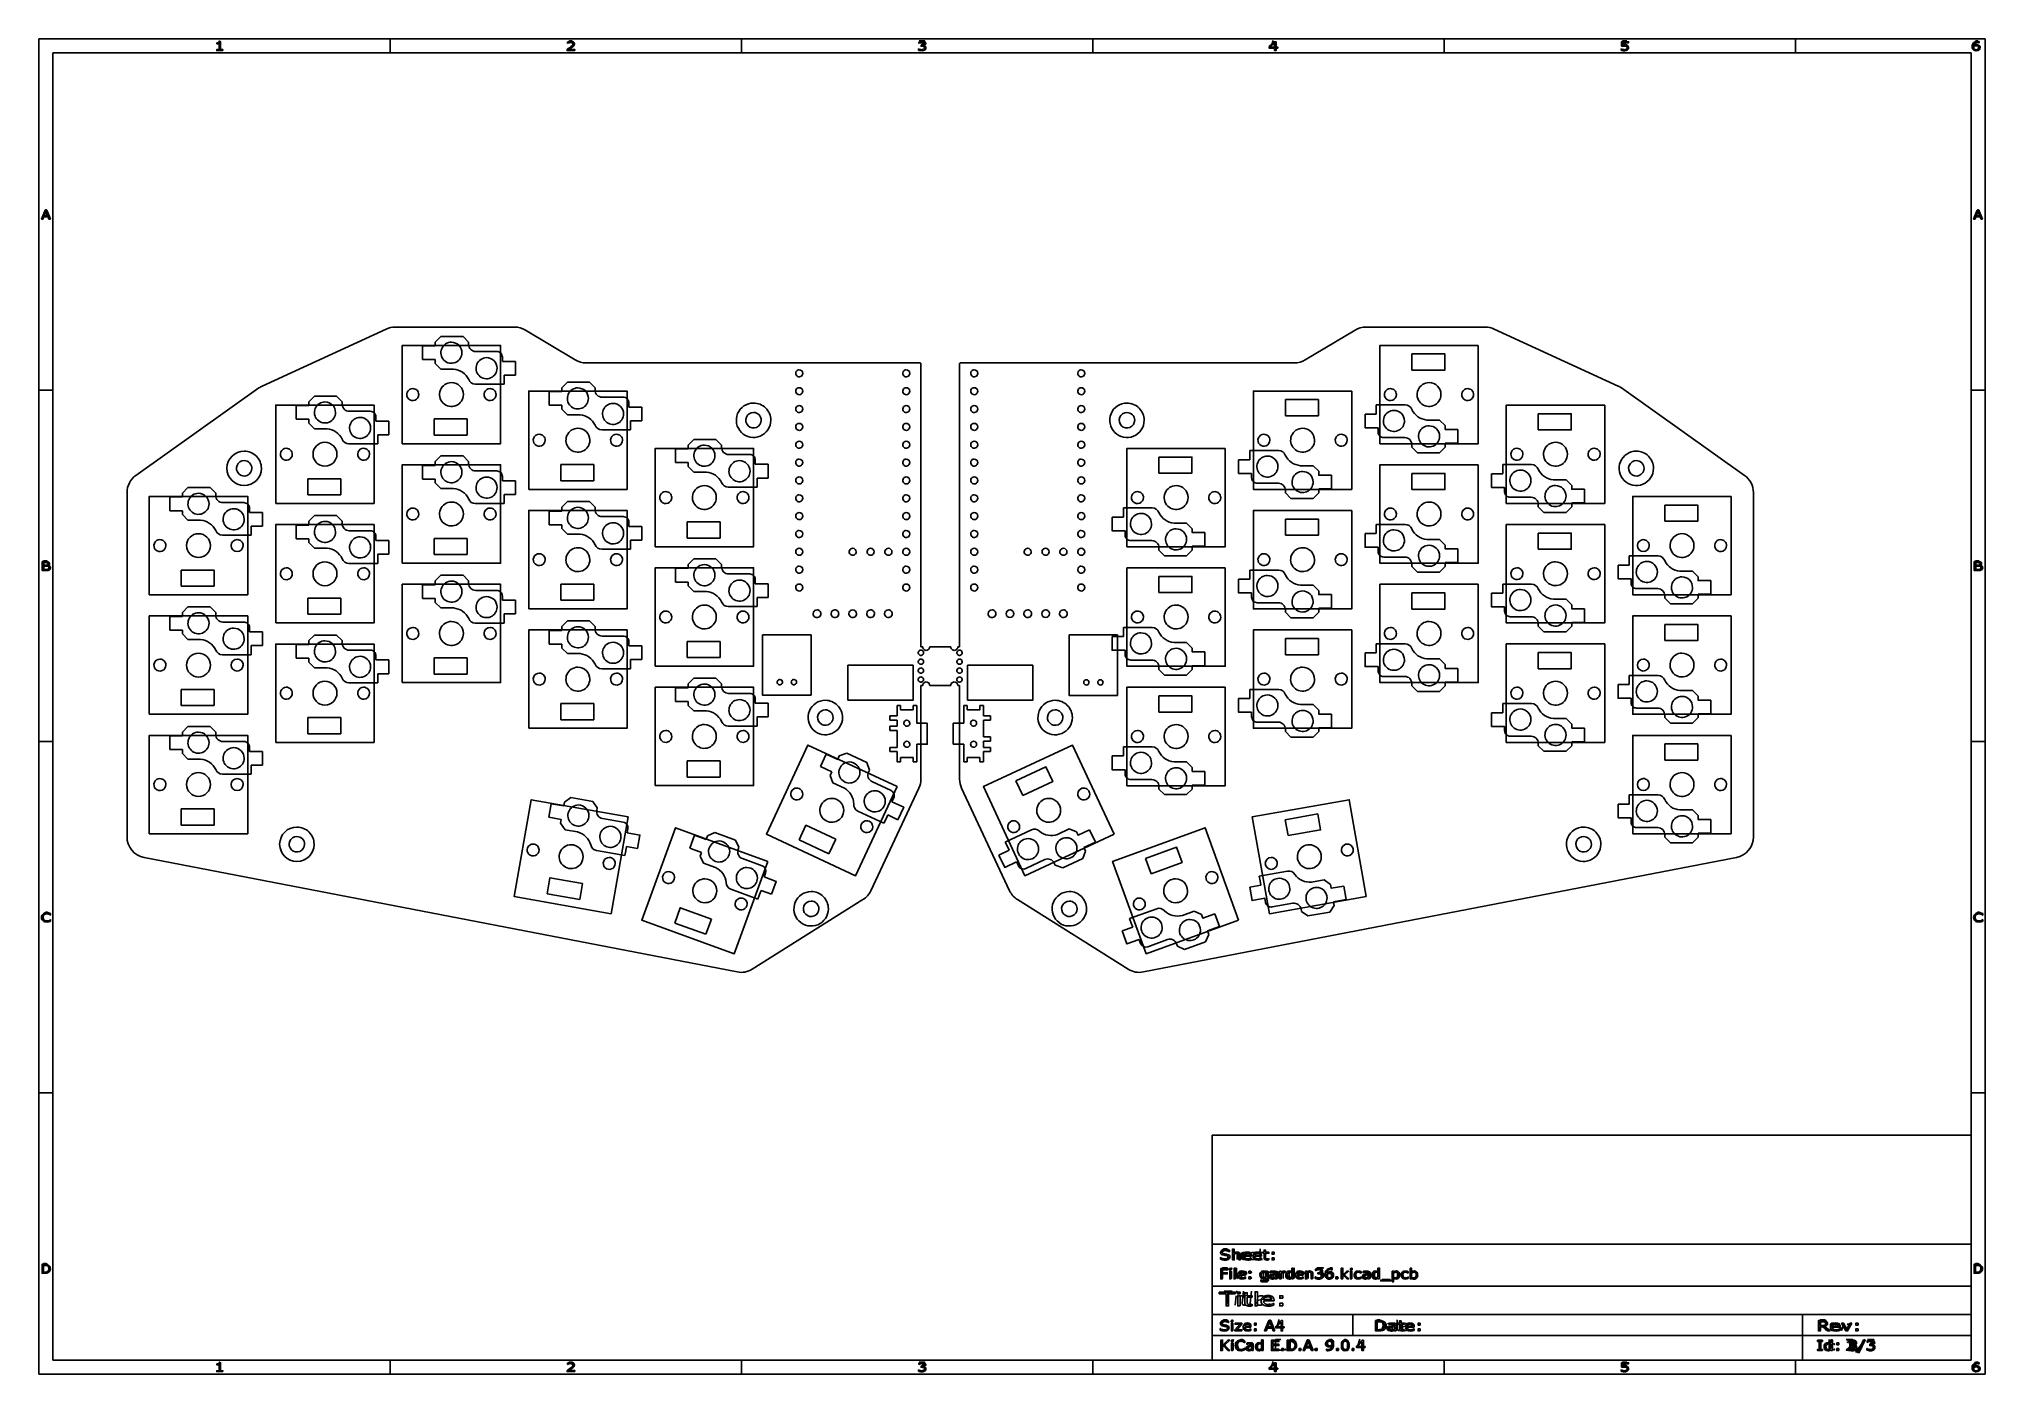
# Model space of a CAD drawing. Header units: millimetres. Extents: x 0 to 277, y 107 to 297.
import ezdxf

# ---------------------------------------------------------------- set-up
doc = ezdxf.new("R2010")
doc.units = ezdxf.units.MM
doc.layers.add('Layer_1', color=7, linetype='CONTINUOUS')

msp = doc.modelspace()

# ---------------------------------------------------------------- linework, layer by layer
at = {"layer": 'Layer_1', "color": 7}
for points in [[(0.075, 296.925), (277.0772, 296.925), (277.0772, 106.9178), (0.075, 106.9178)], [(0.075, 296.925), (277.0772, 296.925), (277.0772, 106.9178), (0.075, 106.9178)], [(0.075, 296.925), (277.0772, 296.925), (277.0772, 106.9178), (0.075, 106.9178)], [(176.39451, 295.629616), (176.15211, 295.629616), (176.15211, 295.275), (175.94151, 295.275), (175.94151, 295.629616), (175.15946, 295.629616), (175.15946, 295.824274), (175.95029, 296.535197), (176.15211, 296.535197), (176.15211, 295.76503), (176.39451, 295.76503)], [(176.39451, 295.629616), (176.15211, 295.629616), (176.15211, 295.275), (175.94151, 295.275), (175.94151, 295.629616), (175.15946, 295.629616), (175.15946, 295.824274), (175.95029, 296.535197), (176.15211, 296.535197), (176.15211, 295.76503), (176.39451, 295.76503)], [(176.39451, 295.629616), (176.15211, 295.629616), (176.15211, 295.275), (175.94151, 295.275), (175.94151, 295.629616), (175.15946, 295.629616), (175.15946, 295.824274), (175.95029, 296.535197), (176.15211, 296.535197), (176.15211, 295.76503), (176.39451, 295.76503)], [(2.075, 294.925), (275.0772, 294.925), (275.0772, 108.9178), (2.075, 108.9178)], [(2.075, 294.925), (275.0772, 294.925), (275.0772, 108.9178), (2.075, 108.9178)], [(2.075, 294.925), (275.0772, 294.925), (275.0772, 108.9178), (2.075, 108.9178)], [(126.21354, 295.881879)], [(126.21354, 295.881879)], [(126.21354, 295.881879)], [(175.94151, 295.76503), (175.94151, 296.333769), (175.30863, 295.76503)], [(175.94151, 295.76503), (175.94151, 296.333769), (175.30863, 295.76503)], [(175.94151, 295.76503), (175.94151, 296.333769), (175.30863, 295.76503)], [(226.34412, 295.675366)], [(226.34412, 295.675366)], [(226.34412, 295.675366)], [(276.38132, 295.683829)], [(276.38132, 295.683829)], [(276.38132, 295.683829)], [(1.702927, 271.274998), (1.506351, 271.274998), (1.370331, 271.626229), (0.770353, 271.626229), (0.634333, 271.274998), (0.447073, 271.274998), (0.952023, 272.535196), (1.197977, 272.535196)], [(1.702927, 271.274998), (1.506351, 271.274998), (1.370331, 271.626229), (0.770353, 271.626229), (0.634333, 271.274998), (0.447073, 271.274998), (0.952023, 272.535196), (1.197977, 272.535196)], [(1.702927, 271.274998), (1.506351, 271.274998), (1.370331, 271.626229), (0.770353, 271.626229), (0.634333, 271.274998), (0.447073, 271.274998), (0.952023, 272.535196), (1.197977, 272.535196)], [(1.313501, 271.770106), (1.070342, 272.388779), (0.826251, 271.770106)], [(1.313501, 271.770106), (1.070342, 272.388779), (0.826251, 271.770106)], [(1.313501, 271.770106), (1.070342, 272.388779), (0.826251, 271.770106)], [(276.70512, 271.274998), (276.50855, 271.274998), (276.37253, 271.626229), (275.77255, 271.626229), (275.63653, 271.274998), (275.44927, 271.274998), (275.95422, 272.535196), (276.20017, 272.535196)], [(276.70512, 271.274998), (276.50855, 271.274998), (276.37253, 271.626229), (275.77255, 271.626229), (275.63653, 271.274998), (275.44927, 271.274998), (275.95422, 272.535196), (276.20017, 272.535196)], [(276.70512, 271.274998), (276.50855, 271.274998), (276.37253, 271.626229), (275.77255, 271.626229), (275.63653, 271.274998), (275.44927, 271.274998), (275.95422, 272.535196), (276.20017, 272.535196)], [(276.3157, 271.770106), (276.07254, 272.388779), (275.82845, 271.770106)], [(276.3157, 271.770106), (276.07254, 272.388779), (275.82845, 271.770106)], [(276.3157, 271.770106), (276.07254, 272.388779), (275.82845, 271.770106)], [(51.7894, 239.3156), (65.7894, 239.3156), (65.7894, 253.3156), (51.7894, 253.3156)], [(58.789401, 253.765599)], [(58.789401, 253.765599)], [(58.789401, 253.765599)], [(204.9357, 253.3178), (190.9357, 253.3178), (190.9357, 239.3178), (204.9357, 239.3178)], [(63.789401, 251.565598)], [(63.789401, 251.565598)], [(63.789401, 251.565598)], [(108.2877, 249.8341)], [(108.2877, 249.8341)], [(108.2877, 249.8341)], [(123.5277, 249.8341)], [(123.5277, 249.8341)], [(123.5277, 249.8341)], [(133.1951, 249.8341)], [(133.1951, 249.8341)], [(133.1951, 249.8341)], [(148.43511, 249.8341)], [(148.43511, 249.8341)], [(148.43511, 249.8341)], [(53.289401, 247.165598)], [(53.289401, 247.165598)], [(53.289401, 247.165598)], [(58.789401, 248.015598)], [(58.789401, 248.015598)], [(58.789401, 248.015598)], [(64.289401, 247.165598)], [(64.289401, 247.165598)], [(64.289401, 247.165598)], [(69.7894, 232.8156), (83.7894, 232.8156), (83.7894, 246.8156), (69.7894, 246.8156)], [(76.789401, 247.265599)], [(76.789401, 247.265599)], [(76.789401, 247.265599)], [(108.2877, 247.294099)], [(108.2877, 247.294099)], [(108.2877, 247.294099)], [(123.5277, 247.294099)], [(123.5277, 247.294099)], [(123.5277, 247.294099)], [(133.1951, 247.294099)], [(133.1951, 247.294099)], [(133.1951, 247.294099)], [(148.43511, 247.294099)], [(148.43511, 247.294099)], [(148.43511, 247.294099)], [(186.9357, 246.8178), (172.9357, 246.8178), (172.9357, 232.8178), (186.9357, 232.8178)], [(192.4357, 247.167799)], [(192.4357, 247.167799)], [(192.4357, 247.167799)], [(197.9357, 248.017799)], [(197.9357, 248.017799)], [(197.9357, 248.017799)], [(203.4357, 247.167799)], [(203.4357, 247.167799)], [(203.4357, 247.167799)], [(33.7894, 230.8156), (47.7894, 230.8156), (47.7894, 244.8156), (33.7894, 244.8156)], [(40.789401, 245.265599)], [(40.789401, 245.265599)], [(40.789401, 245.265599)], [(81.789401, 245.065598)], [(81.789401, 245.065598)], [(81.789401, 245.065598)], [(101.7894, 245.110603)], [(108.2877, 244.754102)], [(108.2877, 244.754102)], [(108.2877, 244.754102)], [(123.5277, 244.754102)], [(123.5277, 244.754102)], [(123.5277, 244.754102)], [(133.1951, 244.754102)], [(133.1951, 244.754102)], [(133.1951, 244.754102)], [(148.43511, 244.754102)], [(148.43511, 244.754102)], [(148.43511, 244.754102)], [(154.9357, 245.102798)], [(192.9357, 244.067799)], [(192.9357, 244.067799)], [(192.9357, 244.067799)], [(222.9357, 244.8178), (208.9357, 244.8178), (208.9357, 230.8178), (222.9357, 230.8178)], [(45.789401, 243.065602)], [(45.789401, 243.065602)], [(45.789401, 243.065602)], [(76.789401, 241.515602)], [(76.789401, 241.515602)], [(76.789401, 241.515602)], [(101.7894, 243.760603)], [(101.7894, 243.760603)], [(101.7894, 243.760603)], [(108.2877, 242.214101)], [(108.2877, 242.214101)], [(108.2877, 242.214101)], [(123.5277, 242.214101)], [(123.5277, 242.214101)], [(123.5277, 242.214101)], [(133.1951, 242.214101)], [(133.1951, 242.214101)], [(133.1951, 242.214101)], [(148.43511, 242.214101)], [(148.43511, 242.214101)], [(148.43511, 242.214101)], [(154.9357, 243.752798)], [(154.9357, 243.752798)], [(154.9357, 243.752798)], [(179.9357, 241.517799)], [(179.9357, 241.517799)], [(179.9357, 241.517799)], [(197.9357, 241.867802)], [(197.9357, 241.867802)], [(197.9357, 241.867802)], [(29.289401, 238.265602)], [(35.289401, 238.665602)], [(35.289401, 238.665602)], [(35.289401, 238.665602)], [(40.789401, 239.515602)], [(40.789401, 239.515602)], [(40.789401, 239.515602)], [(46.289401, 238.665602)], [(46.289401, 238.665602)], [(46.289401, 238.665602)], [(71.289401, 240.665602)], [(71.289401, 240.665602)], [(71.289401, 240.665602)], [(82.289401, 240.665602)], [(82.289401, 240.665602)], [(82.289401, 240.665602)], [(87.7894, 224.6606), (101.7894, 224.6606), (101.7894, 238.6606), (87.7894, 238.6606)], [(94.7894, 239.1106)], [(94.7894, 239.1106)], [(94.7894, 239.1106)], [(108.2877, 239.6741)], [(108.2877, 239.6741)], [(108.2877, 239.6741)], [(123.5277, 239.6741)], [(123.5277, 239.6741)], [(123.5277, 239.6741)], [(133.1951, 239.6741)], [(133.1951, 239.6741)], [(133.1951, 239.6741)], [(148.43511, 239.6741)], [(148.43511, 239.6741)], [(148.43511, 239.6741)], [(168.9357, 238.6528), (154.9357, 238.6528), (154.9357, 224.6528), (168.9357, 224.6528)], [(174.4357, 240.667799)], [(174.4357, 240.667799)], [(174.4357, 240.667799)], [(185.4357, 240.667799)], [(185.4357, 240.667799)], [(185.4357, 240.667799)], [(210.4357, 238.667799)], [(210.4357, 238.667799)], [(210.4357, 238.667799)], [(215.9357, 239.517799)], [(215.9357, 239.517799)], [(215.9357, 239.517799)], [(221.4357, 238.667799)], [(221.4357, 238.667799)], [(221.4357, 238.667799)], [(227.4357, 238.267799)], [(29.289401, 236.915602)], [(29.289401, 236.915602)], [(29.289401, 236.915602)], [(51.7894, 222.3156), (65.7894, 222.3156), (65.7894, 236.3156), (51.7894, 236.3156)], [(58.789401, 236.765599)], [(58.789401, 236.765599)], [(58.789401, 236.765599)], [(99.7894, 236.910603)], [(99.7894, 236.910603)], [(99.7894, 236.910603)], [(108.2877, 237.134099)], [(108.2877, 237.134099)], [(108.2877, 237.134099)], [(123.5277, 237.134099)], [(123.5277, 237.134099)], [(123.5277, 237.134099)], [(133.1951, 237.134099)], [(133.1951, 237.134099)], [(133.1951, 237.134099)], [(148.43511, 237.134099)], [(148.43511, 237.134099)], [(148.43511, 237.134099)], [(174.9357, 237.567799)], [(174.9357, 237.567799)], [(174.9357, 237.567799)], [(204.9357, 236.3178), (190.9357, 236.3178), (190.9357, 222.3178), (204.9357, 222.3178)], [(210.9357, 235.567799)], [(210.9357, 235.567799)], [(210.9357, 235.567799)], [(227.4357, 236.917799)], [(227.4357, 236.917799)], [(227.4357, 236.917799)], [(63.789401, 234.565602)], [(63.789401, 234.565602)], [(63.789401, 234.565602)], [(94.7894, 233.360603)], [(94.7894, 233.360603)], [(94.7894, 233.360603)], [(108.2877, 234.594098)], [(108.2877, 234.594098)], [(108.2877, 234.594098)], [(123.5277, 234.594098)], [(123.5277, 234.594098)], [(123.5277, 234.594098)], [(133.1951, 234.594098)], [(133.1951, 234.594098)], [(133.1951, 234.594098)], [(148.43511, 234.594098)], [(148.43511, 234.594098)], [(148.43511, 234.594098)], [(161.9357, 233.352798)], [(161.9357, 233.352798)], [(161.9357, 233.352798)], [(179.9357, 235.367802)], [(179.9357, 235.367802)], [(179.9357, 235.367802)], [(215.9357, 233.367802)], [(215.9357, 233.367802)], [(215.9357, 233.367802)], [(15.7894, 217.8156), (29.7894, 217.8156), (29.7894, 231.8156), (15.7894, 231.8156)], [(22.789401, 232.265599)], [(22.789401, 232.265599)], [(22.789401, 232.265599)], [(27.789401, 230.065602)], [(27.789401, 230.065602)], [(27.789401, 230.065602)], [(53.289401, 230.165602)], [(53.289401, 230.165602)], [(53.289401, 230.165602)], [(58.789401, 231.015602)], [(58.789401, 231.015602)], [(58.789401, 231.015602)], [(64.289401, 230.165602)], [(64.289401, 230.165602)], [(64.289401, 230.165602)], [(76.789401, 230.265599)], [(76.789401, 230.265599)], [(76.789401, 230.265599)], [(89.289401, 232.510603)], [(89.289401, 232.510603)], [(89.289401, 232.510603)], [(100.2894, 232.510603)], [(100.2894, 232.510603)], [(100.2894, 232.510603)], [(108.2877, 232.054097)], [(108.2877, 232.054097)], [(108.2877, 232.054097)], [(123.5277, 232.054097)], [(123.5277, 232.054097)], [(123.5277, 232.054097)], [(133.1951, 232.054097)], [(133.1951, 232.054097)], [(133.1951, 232.054097)], [(148.43511, 232.054097)], [(148.43511, 232.054097)], [(148.43511, 232.054097)], [(156.4357, 232.502798)], [(156.4357, 232.502798)], [(156.4357, 232.502798)], [(167.4357, 232.502798)], [(167.4357, 232.502798)], [(167.4357, 232.502798)], [(192.4357, 230.167799)], [(192.4357, 230.167799)], [(192.4357, 230.167799)], [(197.9357, 231.017799)], [(197.9357, 231.017799)], [(197.9357, 231.017799)], [(203.4357, 230.167799)], [(203.4357, 230.167799)], [(203.4357, 230.167799)], [(240.9357, 231.8178), (226.9357, 231.8178), (226.9357, 217.8178), (240.9357, 217.8178)], [(33.7894, 213.8156), (47.7894, 213.8156), (47.7894, 227.8156), (33.7894, 227.8156)], [(40.789401, 228.265599)], [(40.789401, 228.265599)], [(40.789401, 228.265599)], [(69.7894, 215.8156), (83.7894, 215.8156), (83.7894, 229.8156), (69.7894, 229.8156)], [(81.789401, 228.065602)], [(81.789401, 228.065602)], [(81.789401, 228.065602)], [(108.2877, 229.514104)], [(108.2877, 229.514104)], [(108.2877, 229.514104)], [(123.5277, 229.514104)], [(123.5277, 229.514104)], [(123.5277, 229.514104)], [(133.1951, 229.514104)], [(133.1951, 229.514104)], [(133.1951, 229.514104)], [(148.43511, 229.514104)], [(148.43511, 229.514104)], [(148.43511, 229.514104)], [(156.9357, 229.402798)], [(156.9357, 229.402798)], [(156.9357, 229.402798)], [(161.9357, 227.202802)], [(161.9357, 227.202802)], [(161.9357, 227.202802)], [(186.9357, 229.8178), (172.9357, 229.8178), (172.9357, 215.8178), (186.9357, 215.8178)], [(222.9357, 227.8178), (208.9357, 227.8178), (208.9357, 213.8178), (222.9357, 213.8178)], [(17.289399, 225.665602)], [(17.289399, 225.665602)], [(17.289399, 225.665602)], [(22.789401, 226.515602)], [(22.789401, 226.515602)], [(22.789401, 226.515602)], [(28.289401, 225.665602)], [(28.289401, 225.665602)], [(28.289401, 225.665602)], [(45.789401, 226.065602)], [(45.789401, 226.065602)], [(45.789401, 226.065602)], [(76.789401, 224.515602)], [(76.789401, 224.515602)], [(76.789401, 224.515602)], [(108.2877, 226.974103)], [(108.2877, 226.974103)], [(108.2877, 226.974103)], [(108.2877, 224.434102)], [(108.2877, 224.434102)], [(108.2877, 224.434102)], [(115.9077, 224.434102)], [(115.9077, 224.434102)], [(115.9077, 224.434102)], [(118.4477, 224.434102)], [(118.4477, 224.434102)], [(118.4477, 224.434102)], [(120.9877, 224.434102)], [(120.9877, 224.434102)], [(120.9877, 224.434102)], [(123.5277, 226.974103)], [(123.5277, 226.974103)], [(123.5277, 226.974103)], [(123.5277, 224.434102)], [(123.5277, 224.434102)], [(123.5277, 224.434102)], [(133.1951, 226.974103)], [(133.1951, 226.974103)], [(133.1951, 226.974103)], [(133.1951, 224.434102)], [(133.1951, 224.434102)], [(133.1951, 224.434102)], [(140.8151, 224.434102)], [(140.8151, 224.434102)], [(140.8151, 224.434102)], [(143.35511, 224.434102)], [(143.35511, 224.434102)], [(143.35511, 224.434102)], [(145.8951, 224.434102)], [(145.8951, 224.434102)], [(145.8951, 224.434102)], [(148.43511, 226.974103)], [(148.43511, 226.974103)], [(148.43511, 226.974103)], [(148.43511, 224.434102)], [(148.43511, 224.434102)], [(148.43511, 224.434102)], [(179.9357, 224.517799)], [(179.9357, 224.517799)], [(179.9357, 224.517799)], [(192.9357, 227.067799)], [(192.9357, 227.067799)], [(192.9357, 227.067799)], [(197.9357, 224.867802)], [(197.9357, 224.867802)], [(197.9357, 224.867802)], [(228.4357, 225.667799)], [(228.4357, 225.667799)], [(228.4357, 225.667799)], [(233.9357, 226.517799)], [(233.9357, 226.517799)], [(233.9357, 226.517799)], [(239.4357, 225.667799)], [(239.4357, 225.667799)], [(239.4357, 225.667799)], [(1.380638, 222.230479)], [(1.380638, 222.230479)], [(1.380638, 222.230479)], [(1.515419, 221.655874)], [(1.515419, 221.655874)], [(1.515419, 221.655874)], [(1.734043, 221.662582)], [(1.734043, 221.662582)], [(1.734043, 221.662582)], [(35.289401, 221.665602)], [(35.289401, 221.665602)], [(35.289401, 221.665602)], [(40.789401, 222.515602)], [(40.789401, 222.515602)], [(40.789401, 222.515602)], [(46.289401, 221.665602)], [(46.289401, 221.665602)], [(46.289401, 221.665602)], [(71.289401, 223.665602)], [(71.289401, 223.665602)], [(71.289401, 223.665602)], [(82.289401, 223.665602)], [(82.289401, 223.665602)], [(82.289401, 223.665602)], [(87.7894, 207.6606), (101.7894, 207.6606), (101.7894, 221.6606), (87.7894, 221.6606)], [(94.7894, 222.1106)], [(94.7894, 222.1106)], [(94.7894, 222.1106)], [(108.2877, 221.894101)], [(108.2877, 221.894101)], [(108.2877, 221.894101)], [(123.5277, 221.894101)], [(123.5277, 221.894101)], [(123.5277, 221.894101)], [(133.1951, 221.894101)], [(133.1951, 221.894101)], [(133.1951, 221.894101)], [(148.43511, 221.894101)], [(148.43511, 221.894101)], [(148.43511, 221.894101)], [(168.9357, 221.6528), (154.9357, 221.6528), (154.9357, 207.6528), (168.9357, 207.6528)], [(174.4357, 223.667799)], [(174.4357, 223.667799)], [(174.4357, 223.667799)], [(185.4357, 223.667799)], [(185.4357, 223.667799)], [(185.4357, 223.667799)], [(210.4357, 221.667799)], [(210.4357, 221.667799)], [(210.4357, 221.667799)], [(215.9357, 222.517799)], [(215.9357, 222.517799)], [(215.9357, 222.517799)], [(221.4357, 221.667799)], [(221.4357, 221.667799)], [(221.4357, 221.667799)], [(228.9357, 222.567799)], [(228.9357, 222.567799)], [(228.9357, 222.567799)], [(276.51756, 221.655874)], [(276.51756, 221.655874)], [(276.51756, 221.655874)], [(276.73623, 221.662582)], [(276.73623, 221.662582)], [(276.73623, 221.662582)], [(51.7894, 205.3156), (65.7894, 205.3156), (65.7894, 219.3156), (51.7894, 219.3156)], [(58.789401, 219.765599)], [(58.789401, 219.765599)], [(58.789401, 219.765599)], [(99.7894, 219.910603)], [(99.7894, 219.910603)], [(99.7894, 219.910603)], [(108.2877, 219.3541)], [(108.2877, 219.3541)], [(108.2877, 219.3541)], [(123.5277, 219.3541)], [(123.5277, 219.3541)], [(123.5277, 219.3541)], [(133.1951, 219.3541)], [(133.1951, 219.3541)], [(133.1951, 219.3541)], [(148.43511, 219.3541)], [(148.43511, 219.3541)], [(148.43511, 219.3541)], [(174.9357, 220.567799)], [(174.9357, 220.567799)], [(174.9357, 220.567799)], [(204.9357, 219.3178), (190.9357, 219.3178), (190.9357, 205.3178), (204.9357, 205.3178)], [(233.9357, 220.367802)], [(233.9357, 220.367802)], [(233.9357, 220.367802)], [(63.789401, 217.565602)], [(63.789401, 217.565602)], [(63.789401, 217.565602)], [(94.7894, 216.360603)], [(94.7894, 216.360603)], [(94.7894, 216.360603)], [(161.9357, 216.352798)], [(161.9357, 216.352798)], [(161.9357, 216.352798)], [(179.9357, 218.367802)], [(179.9357, 218.367802)], [(179.9357, 218.367802)], [(210.9357, 218.567799)], [(210.9357, 218.567799)], [(210.9357, 218.567799)], [(215.9357, 216.367802)], [(215.9357, 216.367802)], [(215.9357, 216.367802)], [(15.7894, 200.8156), (29.7894, 200.8156), (29.7894, 214.8156), (15.7894, 214.8156)], [(22.789401, 215.265599)], [(22.789401, 215.265599)], [(22.789401, 215.265599)], [(58.789401, 214.015602)], [(58.789401, 214.015602)], [(58.789401, 214.015602)], [(89.289401, 215.510603)], [(89.289401, 215.510603)], [(89.289401, 215.510603)], [(100.2894, 215.510603)], [(100.2894, 215.510603)], [(100.2894, 215.510603)], [(110.8277, 215.667702)], [(110.8277, 215.667702)], [(110.8277, 215.667702)], [(113.3677, 215.667702)], [(113.3677, 215.667702)], [(113.3677, 215.667702)], [(115.9077, 215.667702)], [(115.9077, 215.667702)], [(115.9077, 215.667702)], [(118.4477, 215.667702)], [(118.4477, 215.667702)], [(118.4477, 215.667702)], [(120.9877, 215.667702)], [(120.9877, 215.667702)], [(120.9877, 215.667702)], [(135.7351, 215.667702)], [(135.7351, 215.667702)], [(135.7351, 215.667702)], [(138.2751, 215.667702)], [(138.2751, 215.667702)], [(138.2751, 215.667702)], [(140.8151, 215.667702)], [(140.8151, 215.667702)], [(140.8151, 215.667702)], [(143.35511, 215.667702)], [(143.35511, 215.667702)], [(143.35511, 215.667702)], [(145.8951, 215.667702)], [(145.8951, 215.667702)], [(145.8951, 215.667702)], [(156.4357, 215.502798)], [(156.4357, 215.502798)], [(156.4357, 215.502798)], [(167.4357, 215.502798)], [(167.4357, 215.502798)], [(167.4357, 215.502798)], [(197.9357, 214.017799)], [(197.9357, 214.017799)], [(197.9357, 214.017799)], [(240.9357, 214.8178), (226.9357, 214.8178), (226.9357, 200.8178), (240.9357, 200.8178)], [(27.789401, 213.065602)], [(27.789401, 213.065602)], [(27.789401, 213.065602)], [(33.7894, 196.8156), (47.7894, 196.8156), (47.7894, 210.8156), (33.7894, 210.8156)], [(40.789401, 211.265599)], [(40.789401, 211.265599)], [(40.789401, 211.265599)], [(53.289401, 213.165602)], [(53.289401, 213.165602)], [(53.289401, 213.165602)], [(64.289401, 213.165602)], [(64.289401, 213.165602)], [(64.289401, 213.165602)], [(69.7894, 198.8156), (83.7894, 198.8156), (83.7894, 212.8156), (69.7894, 212.8156)], [(76.789401, 213.265599)], [(76.789401, 213.265599)], [(76.789401, 213.265599)], [(81.789401, 211.065602)], [(81.789401, 211.065602)], [(81.789401, 211.065602)], [(156.9357, 212.402798)], [(156.9357, 212.402798)], [(156.9357, 212.402798)], [(186.9357, 212.8178), (172.9357, 212.8178), (172.9357, 198.8178), (186.9357, 198.8178)], [(192.4357, 213.167799)], [(192.4357, 213.167799)], [(192.4357, 213.167799)], [(203.4357, 213.167799)], [(203.4357, 213.167799)], [(203.4357, 213.167799)], [(222.9357, 210.8178), (208.9357, 210.8178), (208.9357, 196.8178), (222.9357, 196.8178)], [(17.289399, 208.665602)], [(17.289399, 208.665602)], [(17.289399, 208.665602)], [(22.789401, 209.515602)], [(22.789401, 209.515602)], [(22.789401, 209.515602)], [(28.289401, 208.665602)], [(28.289401, 208.665602)], [(28.289401, 208.665602)], [(45.789401, 209.065602)], [(45.789401, 209.065602)], [(45.789401, 209.065602)], [(125.61141, 209.944096)], [(125.61141, 209.944096)], [(125.61141, 209.944096)], [(125.61141, 208.6741)], [(125.61141, 208.6741)], [(125.61141, 208.6741)], [(131.11141, 209.944096)], [(131.11141, 209.944096)], [(131.11141, 209.944096)], [(131.11141, 208.6741)], [(131.11141, 208.6741)], [(131.11141, 208.6741)], [(161.9357, 210.202802)], [(161.9357, 210.202802)], [(161.9357, 210.202802)], [(192.9357, 210.067799)], [(192.9357, 210.067799)], [(192.9357, 210.067799)], [(197.9357, 207.8678)], [(197.9357, 207.8678)], [(197.9357, 207.8678)], [(228.4357, 208.667799)], [(228.4357, 208.667799)], [(228.4357, 208.667799)], [(233.9357, 209.517799)], [(233.9357, 209.517799)], [(233.9357, 209.517799)], [(239.4357, 208.667799)], [(239.4357, 208.667799)], [(239.4357, 208.667799)], [(40.789401, 205.5156)], [(40.789401, 205.5156)], [(40.789401, 205.5156)], [(71.289401, 206.6656)], [(71.289401, 206.6656)], [(71.289401, 206.6656)], [(76.789401, 207.5156)], [(76.789401, 207.5156)], [(76.789401, 207.5156)], [(82.289401, 206.6656)], [(82.289401, 206.6656)], [(82.289401, 206.6656)], [(94.7894, 205.1106)], [(94.7894, 205.1106)], [(94.7894, 205.1106)], [(105.5369, 205.7576)], [(105.5369, 205.7576)], [(105.5369, 205.7576)], [(107.5369, 205.7576)], [(107.5369, 205.7576)], [(107.5369, 205.7576)], [(125.61141, 207.404103)], [(125.61141, 207.404103)], [(125.61141, 207.404103)], [(125.61141, 206.1341)], [(125.61141, 206.1341)], [(125.61141, 206.1341)], [(131.11141, 207.404103)], [(131.11141, 207.404103)], [(131.11141, 207.404103)], [(131.11141, 206.1341)], [(131.11141, 206.1341)], [(131.11141, 206.1341)], [(149.15509, 205.7291)], [(149.15509, 205.7291)], [(149.15509, 205.7291)], [(151.15509, 205.7291)], [(151.15509, 205.7291)], [(151.15509, 205.7291)], [(174.4357, 206.6678)], [(174.4357, 206.6678)], [(174.4357, 206.6678)], [(179.9357, 207.5178)], [(179.9357, 207.5178)], [(179.9357, 207.5178)], [(185.4357, 206.6678)], [(185.4357, 206.6678)], [(185.4357, 206.6678)], [(215.9357, 205.5178)], [(215.9357, 205.5178)], [(215.9357, 205.5178)], [(228.9357, 205.5678)], [(228.9357, 205.5678)], [(228.9357, 205.5678)], [(35.289401, 204.6656)], [(35.289401, 204.6656)], [(35.289401, 204.6656)], [(46.289401, 204.6656)], [(46.289401, 204.6656)], [(46.289401, 204.6656)], [(87.7894, 190.6606), (101.7894, 190.6606), (101.7894, 204.6606), (87.7894, 204.6606)], [(99.7894, 202.9106)], [(99.7894, 202.9106)], [(99.7894, 202.9106)], [(112.0051, 202.8016)], [(144.71711, 202.8016)], [(168.9357, 204.6528), (154.9357, 204.6528), (154.9357, 190.6528), (168.9357, 190.6528)], [(174.9357, 203.5678)], [(174.9357, 203.5678)], [(174.9357, 203.5678)], [(210.4357, 204.6678)], [(210.4357, 204.6678)], [(210.4357, 204.6678)], [(221.4357, 204.6678)], [(221.4357, 204.6678)], [(221.4357, 204.6678)], [(233.9357, 203.3678)], [(233.9357, 203.3678)], [(233.9357, 203.3678)], [(112.0051, 201.4516)], [(112.0051, 201.4516)], [(112.0051, 201.4516)], [(123.61141, 199.9748)], [(123.61141, 199.9748)], [(123.61141, 199.9748)], [(133.11141, 199.9748)], [(133.11141, 199.9748)], [(133.11141, 199.9748)], [(144.71711, 201.4516)], [(144.71711, 201.4516)], [(144.71711, 201.4516)], [(179.9357, 201.3678)], [(179.9357, 201.3678)], [(179.9357, 201.3678)], [(210.9357, 201.5678)], [(210.9357, 201.5678)], [(210.9357, 201.5678)], [(15.7894, 183.8156), (29.7894, 183.8156), (29.7894, 197.8156), (15.7894, 197.8156)], [(22.789401, 198.2656)], [(22.789401, 198.2656)], [(22.789401, 198.2656)], [(89.289401, 198.5106)], [(89.289401, 198.5106)], [(89.289401, 198.5106)], [(94.7894, 199.3606)], [(94.7894, 199.3606)], [(94.7894, 199.3606)], [(100.2894, 198.5106)], [(100.2894, 198.5106)], [(100.2894, 198.5106)], [(123.61141, 196.9748)], [(123.61141, 196.9748)], [(123.61141, 196.9748)], [(133.11141, 196.9748)], [(133.11141, 196.9748)], [(133.11141, 196.9748)], [(156.4357, 198.5028)], [(156.4357, 198.5028)], [(156.4357, 198.5028)], [(161.9357, 199.3528)], [(161.9357, 199.3528)], [(161.9357, 199.3528)], [(167.4357, 198.5028)], [(167.4357, 198.5028)], [(167.4357, 198.5028)], [(215.9357, 199.3678)], [(215.9357, 199.3678)], [(215.9357, 199.3678)], [(240.9357, 197.8178), (226.9357, 197.8178), (226.9357, 183.8178), (240.9357, 183.8178)], [(27.789401, 196.0656)], [(27.789401, 196.0656)], [(27.789401, 196.0656)], [(122.2248, 190.5256), (116.3082, 177.8373), (103.6199, 183.7539), (109.5365, 196.4422)], [(115.4369, 194.0323)], [(115.4369, 194.0323)], [(115.4369, 194.0323)], [(153.1029, 183.7539), (140.4146, 177.8373), (134.4979, 190.5256), (147.1862, 196.4422)], [(156.9357, 195.4028)], [(156.9357, 195.4028)], [(156.9357, 195.4028)], [(17.289399, 191.6656)], [(17.289399, 191.6656)], [(17.289399, 191.6656)], [(22.789401, 192.5156)], [(22.789401, 192.5156)], [(22.789401, 192.5156)], [(28.289401, 191.6656)], [(28.289401, 191.6656)], [(28.289401, 191.6656)], [(161.9357, 193.2028)], [(161.9357, 193.2028)], [(161.9357, 193.2028)], [(228.4357, 191.6678)], [(228.4357, 191.6678)], [(228.4357, 191.6678)], [(233.9357, 192.5178)], [(233.9357, 192.5178)], [(233.9357, 192.5178)], [(239.4357, 191.6678)], [(239.4357, 191.6678)], [(239.4357, 191.6678)], [(83.9402, 186.2236), (81.5092, 172.4362), (67.7219, 174.8673), (70.1529, 188.6546)], [(107.9377, 190.3141)], [(107.9377, 190.3141)], [(107.9377, 190.3141)], [(112.9223, 188.8397)], [(112.9223, 188.8397)], [(112.9223, 188.8397)], [(119.0387, 189.9253)], [(119.0387, 189.9253)], [(119.0387, 189.9253)], [(143.8004, 188.8397)], [(143.8004, 188.8397)], [(143.8004, 188.8397)], [(148.7851, 190.3141)], [(148.7851, 190.3141)], [(148.7851, 190.3141)], [(189.0009, 174.8673), (175.2136, 172.4362), (172.7825, 186.2236), (186.5698, 188.6546)], [(228.9357, 188.5678)], [(228.9357, 188.5678)], [(228.9357, 188.5678)], [(76.864299, 187.905)], [(76.864299, 187.905)], [(76.864299, 187.905)], [(117.907, 185.6653)], [(117.907, 185.6653)], [(117.907, 185.6653)], [(138.81571, 185.6653)], [(138.81571, 185.6653)], [(138.81571, 185.6653)], [(233.9357, 186.3678)], [(233.9357, 186.3678)], [(233.9357, 186.3678)], [(36.789401, 184.7656)], [(36.789401, 183.4156)], [(36.789401, 183.4156)], [(36.789401, 183.4156)], [(81.406299, 184.8702)], [(81.406299, 184.8702)], [(81.406299, 184.8702)], [(103.8295, 179.8809), (99.0413, 166.7252), (85.8856, 171.5135), (90.6738, 184.6692)], [(140.8537, 183.128)], [(140.8537, 183.128)], [(140.8537, 183.128)], [(146.31501, 183.2472)], [(146.31501, 183.2472)], [(146.31501, 183.2472)], [(170.8372, 171.5135), (157.6815, 166.7252), (152.8932, 179.8809), (166.0489, 184.6692)], [(219.9357, 184.7678)], [(219.9357, 183.4178)], [(219.9357, 183.4178)], [(219.9357, 183.4178)], [(70.4146, 182.3505)], [(70.4146, 182.3505)], [(70.4146, 182.3505)], [(75.831104, 182.2454)], [(75.831104, 182.2454)], [(75.831104, 182.2454)], [(81.247501, 180.4404)], [(81.247501, 180.4404)], [(81.247501, 180.4404)], [(96.8926, 182.7884)], [(96.8926, 182.7884)], [(96.8926, 182.7884)], [(175.47521, 180.4404)], [(175.47521, 180.4404)], [(175.47521, 180.4404)], [(180.8917, 182.2454)], [(180.8917, 182.2454)], [(180.8917, 182.2454)], [(186.30809, 182.3505)], [(186.30809, 182.3505)], [(186.30809, 182.3505)], [(89.689197, 178.42831)], [(89.689197, 178.42831)], [(89.689197, 178.42831)], [(94.8576, 177.3972)], [(94.8576, 177.3972)], [(94.8576, 177.3972)], [(100.8386, 179.011)], [(100.8386, 179.011)], [(100.8386, 179.011)], [(161.86521, 177.3972)], [(161.86521, 177.3972)], [(161.86521, 177.3972)], [(167.0335, 178.42831)], [(167.0335, 178.42831)], [(167.0335, 178.42831)], [(176.61879, 177.4842)], [(176.61879, 177.4842)], [(176.61879, 177.4842)], [(100.0259, 174.6661)], [(100.0259, 174.6661)], [(100.0259, 174.6661)], [(109.9869, 175.5826)], [(146.7359, 175.5826)], [(156.6969, 174.6661)], [(156.6969, 174.6661)], [(156.6969, 174.6661)], [(181.9249, 176.1858)], [(181.9249, 176.1858)], [(181.9249, 176.1858)], [(109.9869, 174.2326)], [(109.9869, 174.2326)], [(109.9869, 174.2326)], [(146.7359, 174.2326)], [(146.7359, 174.2326)], [(146.7359, 174.2326)], [(158.4493, 171.9633)], [(158.4493, 171.9633)], [(158.4493, 171.9633)], [(163.9002, 171.60611)], [(163.9002, 171.60611)], [(163.9002, 171.60611)], [(167.0772, 140.9178), (275.0772, 140.9178), (275.0772, 108.9178), (167.0772, 108.9178)], [(167.0772, 140.9178), (275.0772, 140.9178), (275.0772, 108.9178), (167.0772, 108.9178)], [(167.0772, 140.9178), (275.0772, 140.9178), (275.0772, 108.9178), (167.0772, 108.9178)], [(0.7345, 121.3314), (0.7345, 122.6314), (1.044, 122.6314), (1.2298, 122.5695), (1.3536, 122.4457), (1.4155, 122.3219), (1.4774, 122.0743), (1.4774, 121.8885), (1.4155, 121.6409), (1.3536, 121.5171), (1.2298, 121.3933), (1.044, 121.3314)], [(0.7345, 121.3314), (0.7345, 122.6314), (1.044, 122.6314), (1.2298, 122.5695), (1.3536, 122.4457), (1.4155, 122.3219), (1.4774, 122.0743), (1.4774, 121.8885), (1.4155, 121.6409), (1.3536, 121.5171), (1.2298, 121.3933), (1.044, 121.3314)], [(0.7345, 121.3314), (0.7345, 122.6314), (1.044, 122.6314), (1.2298, 122.5695), (1.3536, 122.4457), (1.4155, 122.3219), (1.4774, 122.0743), (1.4774, 121.8885), (1.4155, 121.6409), (1.3536, 121.5171), (1.2298, 121.3933), (1.044, 121.3314)], [(1.511238, 121.90682)], [(1.511238, 121.90682)], [(1.511238, 121.90682)], [(1.706689, 121.90381)], [(1.706689, 121.90381)], [(1.706689, 121.90381)], [(169.3348, 121.75003), (168.51206, 121.75003), (168.51206, 121.33987), (169.21898, 121.33987), (169.21898, 121.168), (168.51206, 121.168), (168.51206, 120.4678), (168.29572, 120.4678), (168.29572, 121.9219), (169.3348, 121.9219)], [(169.3348, 121.75003), (168.51206, 121.75003), (168.51206, 121.33987), (169.21898, 121.33987), (169.21898, 121.168), (168.51206, 121.168), (168.51206, 120.4678), (168.29572, 120.4678), (168.29572, 121.9219), (169.3348, 121.9219)], [(169.3348, 121.75003), (168.51206, 121.75003), (168.51206, 121.33987), (169.21898, 121.33987), (169.21898, 121.168), (168.51206, 121.168), (168.51206, 120.4678), (168.29572, 120.4678), (168.29572, 121.9219), (169.3348, 121.9219)], [(169.78605, 121.74103), (169.55441, 121.74103), (169.55441, 121.93146), (169.78605, 121.93146)], [(169.78605, 121.74103), (169.55441, 121.74103), (169.55441, 121.93146), (169.78605, 121.93146)], [(169.78605, 121.74103), (169.55441, 121.74103), (169.55441, 121.93146), (169.78605, 121.93146)], [(170.387, 120.46759), (170.18158, 120.46759), (170.18158, 121.98712), (170.387, 121.98712)], [(170.387, 120.46759), (170.18158, 120.46759), (170.18158, 121.98712), (170.387, 121.98712)], [(170.387, 120.46759), (170.18158, 120.46759), (170.18158, 121.98712), (170.387, 121.98712)], [(175.88591, 123.9803), (175.60002, 123.9803), (175.60002, 124.25862), (175.88591, 124.25862)], [(175.88591, 123.9803), (175.60002, 123.9803), (175.60002, 124.25862), (175.88591, 124.25862)], [(175.88591, 123.9803), (175.60002, 123.9803), (175.60002, 124.25862), (175.88591, 124.25862)], [(175.88591, 123.1678), (175.60002, 123.1678), (175.60002, 123.44612), (175.88591, 123.44612)], [(175.88591, 123.1678), (175.60002, 123.1678), (175.60002, 123.44612), (175.88591, 123.44612)], [(175.88591, 123.1678), (175.60002, 123.1678), (175.60002, 123.44612), (175.88591, 123.44612)], [(186.53258, 120.4674), (186.26161, 120.4674), (185.77212, 120.94494), (185.63882, 120.83166), (185.63882, 120.4674), (185.4334, 120.4674), (185.4334, 121.98693), (185.63882, 121.98693), (185.63882, 121.01232), (186.23211, 121.55822), (186.49106, 121.55822), (185.92399, 121.05431)], [(186.53258, 120.4674), (186.26161, 120.4674), (185.77212, 120.94494), (185.63882, 120.83166), (185.63882, 120.4674), (185.4334, 120.4674), (185.4334, 121.98693), (185.63882, 121.98693), (185.63882, 121.01232), (186.23211, 121.55822), (186.49106, 121.55822), (185.92399, 121.05431)], [(186.53258, 120.4674), (186.26161, 120.4674), (185.77212, 120.94494), (185.63882, 120.83166), (185.63882, 120.4674), (185.4334, 120.4674), (185.4334, 121.98693), (185.63882, 121.98693), (185.63882, 121.01232), (186.23211, 121.55822), (186.49106, 121.55822), (185.92399, 121.05431)], [(186.96962, 121.74084), (186.73799, 121.74084), (186.73799, 121.93127), (186.96962, 121.93127)], [(186.96962, 121.74084), (186.73799, 121.74084), (186.73799, 121.93127), (186.96962, 121.93127)], [(186.96962, 121.74084), (186.73799, 121.74084), (186.73799, 121.93127), (186.96962, 121.93127)], [(275.7367, 121.3314), (275.7367, 122.6314), (276.0462, 122.6314), (276.232, 122.5695), (276.3558, 122.4457), (276.4177, 122.3219), (276.4796, 122.0743), (276.4796, 121.8885), (276.4177, 121.6409), (276.3558, 121.5171), (276.232, 121.3933), (276.0462, 121.3314)], [(275.7367, 121.3314), (275.7367, 122.6314), (276.0462, 122.6314), (276.232, 122.5695), (276.3558, 122.4457), (276.4177, 122.3219), (276.4796, 122.0743), (276.4796, 121.8885), (276.4177, 121.6409), (276.3558, 121.5171), (276.232, 121.3933), (276.0462, 121.3314)], [(275.7367, 121.3314), (275.7367, 122.6314), (276.0462, 122.6314), (276.232, 122.5695), (276.3558, 122.4457), (276.4177, 122.3219), (276.4796, 122.0743), (276.4796, 121.8885), (276.4177, 121.6409), (276.3558, 121.5171), (276.232, 121.3933), (276.0462, 121.3314)], [(276.51346, 121.90682)], [(276.51346, 121.90682)], [(276.51346, 121.90682)], [(276.70897, 121.90381)], [(276.70897, 121.90381)], [(276.70897, 121.90381)], [(169.77295, 120.46759), (169.56753, 120.46759), (169.56753, 121.55841), (169.77295, 121.55841)], [(169.77295, 120.46759), (169.56753, 120.46759), (169.56753, 121.55841), (169.77295, 121.55841)], [(169.77295, 120.46759), (169.56753, 120.46759), (169.56753, 121.55841), (169.77295, 121.55841)], [(172.56349, 121.28009), (172.30235, 121.28009), (172.30235, 121.55841), (172.56349, 121.55841)], [(172.56349, 121.28009), (172.30235, 121.28009), (172.30235, 121.55841), (172.56349, 121.55841)], [(172.56349, 121.28009), (172.30235, 121.28009), (172.30235, 121.55841), (172.56349, 121.55841)], [(172.56349, 120.46759), (172.30235, 120.46759), (172.30235, 120.74591), (172.56349, 120.74591)], [(172.56349, 120.46759), (172.30235, 120.46759), (172.30235, 120.74591), (172.56349, 120.74591)], [(172.56349, 120.46759), (172.30235, 120.46759), (172.30235, 120.74591), (172.56349, 120.74591)], [(176.06756, 120.73617)], [(176.06756, 120.73617)], [(176.06756, 120.73617)], [(178.40684, 120.73622)], [(178.40684, 120.73622)], [(178.40684, 120.73622)], [(184.9461, 120.4674), (184.68496, 120.4674), (184.68496, 120.74572), (184.9461, 120.74572)], [(184.9461, 120.4674), (184.68496, 120.4674), (184.68496, 120.74572), (184.9461, 120.74572)], [(184.9461, 120.4674), (184.68496, 120.4674), (184.68496, 120.74572), (184.9461, 120.74572)], [(186.95652, 120.4674), (186.75111, 120.4674), (186.75111, 121.55822), (186.95652, 121.55822)], [(186.95652, 120.4674), (186.75111, 120.4674), (186.75111, 121.55822), (186.95652, 121.55822)], [(186.95652, 120.4674), (186.75111, 120.4674), (186.75111, 121.55822), (186.95652, 121.55822)], [(189.27293, 120.73598)], [(189.27293, 120.73598)], [(189.27293, 120.73598)], [(190.65726, 120.73603)], [(190.65726, 120.73603)], [(190.65726, 120.73603)], [(192.49171, 120.17443), (191.06039, 120.17443), (191.06039, 120.29162), (192.49171, 120.29162)], [(192.49171, 120.17443), (191.06039, 120.17443), (191.06039, 120.29162), (192.49171, 120.29162)], [(192.49171, 120.17443), (191.06039, 120.17443), (191.06039, 120.29162), (192.49171, 120.29162)], [(193.55149, 121.02099)], [(193.55149, 121.02099)], [(193.55149, 121.02099)], [(193.76354, 121.02599)], [(193.76354, 121.02599)], [(193.76354, 121.02599)], [(196.11162, 121.0159)], [(196.11162, 121.0159)], [(196.11162, 121.0159)], [(196.32352, 121.02099)], [(196.32352, 121.02099)], [(196.32352, 121.02099)], [(170.35817, 118.32745), (169.39662, 118.32745), (169.39662, 116.61779), (169.03875, 116.61779), (169.03875, 118.32745), (168.0772, 118.32745), (168.0772, 118.55662), (170.35817, 118.55662)], [(170.35817, 118.32745), (169.39662, 118.32745), (169.39662, 116.61779), (169.03875, 116.61779), (169.03875, 118.32745), (168.0772, 118.32745), (168.0772, 118.55662), (170.35817, 118.55662)], [(170.35817, 118.32745), (169.39662, 118.32745), (169.39662, 116.61779), (169.03875, 116.61779), (169.03875, 118.32745), (168.0772, 118.32745), (168.0772, 118.55662), (170.35817, 118.55662)], [(171.05765, 118.31575), (170.67447, 118.31575), (170.67447, 118.56966), (171.05765, 118.56966)], [(171.05765, 118.31575), (170.67447, 118.31575), (170.67447, 118.56966), (171.05765, 118.56966)], [(171.05765, 118.31575), (170.67447, 118.31575), (170.67447, 118.56966), (171.05765, 118.56966)], [(171.03595, 116.61781), (170.69615, 116.61781), (170.69615, 118.07226), (171.03595, 118.07226)], [(171.03595, 116.61781), (170.69615, 116.61781), (170.69615, 118.07226), (171.03595, 118.07226)], [(171.03595, 116.61781), (170.69615, 116.61781), (170.69615, 118.07226), (171.03595, 118.07226)], [(173.51032, 116.61781), (173.17053, 116.61781), (173.17053, 118.64388), (173.51032, 118.64388)], [(173.51032, 116.61781), (173.17053, 116.61781), (173.17053, 118.64388), (173.51032, 118.64388)], [(173.51032, 116.61781), (173.17053, 116.61781), (173.17053, 118.64388), (173.51032, 118.64388)], [(177.11072, 117.70116), (176.67875, 117.70116), (176.67875, 118.07226), (177.11072, 118.07226)], [(177.11072, 117.70116), (176.67875, 117.70116), (176.67875, 118.07226), (177.11072, 118.07226)], [(177.11072, 117.70116), (176.67875, 117.70116), (176.67875, 118.07226), (177.11072, 118.07226)], [(177.11072, 116.61781), (176.67875, 116.61781), (176.67875, 116.98891), (177.11072, 116.98891)], [(177.11072, 116.61781), (176.67875, 116.61781), (176.67875, 116.98891), (177.11072, 116.98891)], [(177.11072, 116.61781), (176.67875, 116.61781), (176.67875, 116.98891), (177.11072, 116.98891)], [(170.02346, 114.34124), (169.79257, 114.34124), (169.79257, 114.53167), (170.02346, 114.53167)], [(170.02346, 114.34124), (169.79257, 114.34124), (169.79257, 114.53167), (170.02346, 114.53167)], [(170.02346, 114.34124), (169.79257, 114.34124), (169.79257, 114.53167), (170.02346, 114.53167)], [(170.01036, 113.06781), (169.80561, 113.06781), (169.80561, 114.15863), (170.01036, 114.15863)], [(170.01036, 113.06781), (169.80561, 113.06781), (169.80561, 114.15863), (170.01036, 114.15863)], [(170.01036, 113.06781), (169.80561, 113.06781), (169.80561, 114.15863), (170.01036, 114.15863)], [(171.29771, 113.06781), (170.31532, 113.06781), (170.31532, 113.20355), (171.02434, 114.00531), (170.33057, 114.00531), (170.33057, 114.15863), (171.2792, 114.15863), (171.2792, 114.02777), (170.56691, 113.22308), (171.29771, 113.22308)], [(171.29771, 113.06781), (170.31532, 113.06781), (170.31532, 113.20355), (171.02434, 114.00531), (170.33057, 114.00531), (170.33057, 114.15863), (171.2792, 114.15863), (171.2792, 114.02777), (170.56691, 113.22308), (171.29771, 113.22308)], [(171.29771, 113.06781), (170.31532, 113.06781), (170.31532, 113.20355), (171.02434, 114.00531), (170.33057, 114.00531), (170.33057, 114.15863), (171.2792, 114.15863), (171.2792, 114.02777), (170.56691, 113.22308), (171.29771, 113.22308)], [(173.33873, 113.88031), (173.07843, 113.88031), (173.07843, 114.15863), (173.33873, 114.15863)], [(173.33873, 113.88031), (173.07843, 113.88031), (173.07843, 114.15863), (173.33873, 114.15863)], [(173.33873, 113.88031), (173.07843, 113.88031), (173.07843, 114.15863), (173.33873, 114.15863)], [(175.99511, 113.06781), (175.7653, 113.06781), (175.60629, 113.47308), (174.90489, 113.47308), (174.74588, 113.06781), (174.527, 113.06781), (175.1173, 114.52191), (175.40483, 114.52191)], [(175.99511, 113.06781), (175.7653, 113.06781), (175.60629, 113.47308), (174.90489, 113.47308), (174.74588, 113.06781), (174.527, 113.06781), (175.1173, 114.52191), (175.40483, 114.52191)], [(175.99511, 113.06781), (175.7653, 113.06781), (175.60629, 113.47308), (174.90489, 113.47308), (174.74588, 113.06781), (174.527, 113.06781), (175.1173, 114.52191), (175.40483, 114.52191)], [(175.53985, 113.6391), (175.25559, 114.35296), (174.97024, 113.6391)], [(175.53985, 113.6391), (175.25559, 114.35296), (174.97024, 113.6391)], [(175.53985, 113.6391), (175.25559, 114.35296), (174.97024, 113.6391)], [(177.33364, 113.47699), (177.09295, 113.47699), (177.09295, 113.06781), (176.88384, 113.06781), (176.88384, 113.47699), (176.10729, 113.47699), (176.10729, 113.7016), (176.89255, 114.52191), (177.09295, 114.52191), (177.09295, 113.63324), (177.33364, 113.63324)], [(177.33364, 113.47699), (177.09295, 113.47699), (177.09295, 113.06781), (176.88384, 113.06781), (176.88384, 113.47699), (176.10729, 113.47699), (176.10729, 113.7016), (176.89255, 114.52191), (177.09295, 114.52191), (177.09295, 113.63324), (177.33364, 113.63324)], [(177.33364, 113.47699), (177.09295, 113.47699), (177.09295, 113.06781), (176.88384, 113.06781), (176.88384, 113.47699), (176.10729, 113.47699), (176.10729, 113.7016), (176.89255, 114.52191), (177.09295, 114.52191), (177.09295, 113.63324), (177.33364, 113.63324)], [(176.88384, 113.63324), (176.88384, 114.28949), (176.25541, 113.63324)], [(176.88384, 113.63324), (176.88384, 114.28949), (176.25541, 113.63324)], [(176.88384, 113.63324), (176.88384, 114.28949), (176.25541, 113.63324)], [(190.533, 113.1317), (190.533, 114.6317), (190.8902, 114.6317), (191.1045, 114.5602), (191.2473, 114.4174), (191.3187, 114.2745), (191.3902, 113.9888), (191.3902, 113.7745), (191.3187, 113.4888), (191.2473, 113.346), (191.1045, 113.2031), (190.8902, 113.1317)], [(190.533, 113.1317), (190.533, 114.6317), (190.8902, 114.6317), (191.1045, 114.5602), (191.2473, 114.4174), (191.3187, 114.2745), (191.3902, 113.9888), (191.3902, 113.7745), (191.3187, 113.4888), (191.2473, 113.346), (191.1045, 113.2031), (190.8902, 113.1317)], [(190.533, 113.1317), (190.533, 114.6317), (190.8902, 114.6317), (191.1045, 114.5602), (191.2473, 114.4174), (191.3187, 114.2745), (191.3902, 113.9888), (191.3902, 113.7745), (191.3187, 113.4888), (191.2473, 113.346), (191.1045, 113.2031), (190.8902, 113.1317)], [(191.59781, 113.7964)], [(191.59781, 113.7964)], [(191.59781, 113.7964)], [(191.84933, 113.79344)], [(191.84933, 113.79344)], [(191.84933, 113.79344)], [(196.66497, 113.88038), (196.37447, 113.88038), (196.37447, 114.1587), (196.66497, 114.1587)], [(196.66497, 113.88038), (196.37447, 113.88038), (196.37447, 114.1587), (196.66497, 114.1587)], [(196.66497, 113.88038), (196.37447, 113.88038), (196.37447, 114.1587), (196.66497, 114.1587)], [(258.1267, 114.15863), (257.51725, 113.06781), (257.26242, 113.06781), (256.65702, 114.15863), (256.93208, 114.15863), (257.3986, 113.29046), (257.86108, 114.15863)], [(258.1267, 114.15863), (257.51725, 113.06781), (257.26242, 113.06781), (256.65702, 114.15863), (256.93208, 114.15863), (257.3986, 113.29046), (257.86108, 114.15863)], [(258.1267, 114.15863), (257.51725, 113.06781), (257.26242, 113.06781), (256.65702, 114.15863), (256.93208, 114.15863), (257.3986, 113.29046), (257.86108, 114.15863)], [(258.99772, 113.88031), (258.67547, 113.88031), (258.67547, 114.15863), (258.99772, 114.15863)], [(258.99772, 113.88031), (258.67547, 113.88031), (258.67547, 114.15863), (258.99772, 114.15863)], [(258.99772, 113.88031), (258.67547, 113.88031), (258.67547, 114.15863), (258.99772, 114.15863)], [(169.59442, 110.2678), (169.31531, 110.2678), (168.67562, 110.91526), (168.51488, 110.76097), (168.51488, 110.2678), (168.29984, 110.2678), (168.29984, 111.72191), (168.51488, 111.72191), (168.51488, 110.96312), (169.3001, 111.72191), (169.56076, 111.72191), (168.83853, 111.03831)], [(169.59442, 110.2678), (169.31531, 110.2678), (168.67562, 110.91526), (168.51488, 110.76097), (168.51488, 110.2678), (168.29984, 110.2678), (168.29984, 111.72191), (168.51488, 111.72191), (168.51488, 110.96312), (169.3001, 111.72191), (169.56076, 111.72191), (168.83853, 111.03831)], [(169.59442, 110.2678), (169.31531, 110.2678), (168.67562, 110.91526), (168.51488, 110.76097), (168.51488, 110.2678), (168.29984, 110.2678), (168.29984, 111.72191), (168.51488, 111.72191), (168.51488, 110.96312), (169.3001, 111.72191), (169.56076, 111.72191), (168.83853, 111.03831)], [(170.03862, 111.54124), (169.80838, 111.54124), (169.80838, 111.73167), (170.03862, 111.73167)], [(170.03862, 111.54124), (169.80838, 111.54124), (169.80838, 111.73167), (170.03862, 111.73167)], [(170.03862, 111.54124), (169.80838, 111.54124), (169.80838, 111.73167), (170.03862, 111.73167)], [(170.02562, 110.2678), (169.82144, 110.2678), (169.82144, 111.35862), (170.02562, 111.35862)], [(170.02562, 110.2678), (169.82144, 110.2678), (169.82144, 111.35862), (170.02562, 111.35862)], [(170.02562, 110.2678), (169.82144, 110.2678), (169.82144, 111.35862), (170.02562, 111.35862)], [(173.33873, 113.06781), (173.07843, 113.06781), (173.07843, 113.34613), (173.33873, 113.34613)], [(173.33873, 113.06781), (173.07843, 113.06781), (173.07843, 113.34613), (173.33873, 113.34613)], [(173.33873, 113.06781), (173.07843, 113.06781), (173.07843, 113.34613), (173.33873, 113.34613)], [(176.56804, 110.2678), (175.50262, 110.2678), (175.50262, 111.72191), (176.56804, 111.72191), (176.56804, 111.55003), (175.71766, 111.55003), (175.71766, 111.15159), (176.56804, 111.15159), (176.56804, 110.97972), (175.71766, 110.97972), (175.71766, 110.43968), (176.56804, 110.43968)], [(176.56804, 110.2678), (175.50262, 110.2678), (175.50262, 111.72191), (176.56804, 111.72191), (176.56804, 111.55003), (175.71766, 111.55003), (175.71766, 111.15159), (176.56804, 111.15159), (176.56804, 110.97972), (175.71766, 110.97972), (175.71766, 110.43968), (176.56804, 110.43968)], [(176.56804, 110.2678), (175.50262, 110.2678), (175.50262, 111.72191), (176.56804, 111.72191), (176.56804, 111.55003), (175.71766, 111.55003), (175.71766, 111.15159), (176.56804, 111.15159), (176.56804, 110.97972), (175.71766, 110.97972), (175.71766, 110.43968), (176.56804, 110.43968)], [(178.1759, 110.3317), (178.1759, 111.8317), (178.533, 111.8317), (178.7473, 111.7602), (178.8902, 111.6174), (178.9616, 111.4745), (179.033, 111.1888), (179.033, 110.9745), (178.9616, 110.6888), (178.8902, 110.546), (178.7473, 110.4031), (178.533, 110.3317)], [(178.1759, 110.3317), (178.1759, 111.8317), (178.533, 111.8317), (178.7473, 111.7602), (178.8902, 111.6174), (178.9616, 111.4745), (179.033, 111.1888), (179.033, 110.9745), (178.9616, 110.6888), (178.8902, 110.546), (178.7473, 110.4031), (178.533, 110.3317)], [(178.1759, 110.3317), (178.1759, 111.8317), (178.533, 111.8317), (178.7473, 111.7602), (178.8902, 111.6174), (178.9616, 111.4745), (179.033, 111.1888), (179.033, 110.9745), (178.9616, 110.6888), (178.8902, 110.546), (178.7473, 110.4031), (178.533, 110.3317)], [(178.85956, 110.9964)], [(178.85956, 110.9964)], [(178.85956, 110.9964)], [(179.08439, 110.99344)], [(179.08439, 110.99344)], [(179.08439, 110.99344)], [(181.46183, 110.26787), (181.23267, 110.26787), (181.07411, 110.67315), (180.37469, 110.67315), (180.21612, 110.26787), (179.99782, 110.26787), (180.58647, 111.72198), (180.87319, 111.72198)], [(181.46183, 110.26787), (181.23267, 110.26787), (181.07411, 110.67315), (180.37469, 110.67315), (180.21612, 110.26787), (179.99782, 110.26787), (180.58647, 111.72198), (180.87319, 111.72198)], [(181.46183, 110.26787), (181.23267, 110.26787), (181.07411, 110.67315), (180.37469, 110.67315), (180.21612, 110.26787), (179.99782, 110.26787), (180.58647, 111.72198), (180.87319, 111.72198)], [(181.00786, 110.83916), (180.7244, 111.55303), (180.43985, 110.83916)], [(181.00786, 110.83916), (180.7244, 111.55303), (180.43985, 110.83916)], [(181.00786, 110.83916), (180.7244, 111.55303), (180.43985, 110.83916)], [(185.9616, 111.8317), (186.1045, 111.8317), (186.2473, 111.7602), (186.3187, 111.6888), (186.3902, 111.546), (186.4616, 111.2602), (186.4616, 110.9031), (186.3902, 110.6174), (186.3187, 110.4745), (186.2473, 110.4031), (186.1045, 110.3317), (185.9616, 110.3317), (185.8187, 110.4031), (185.7473, 110.4745), (185.6759, 110.6174), (185.6045, 110.9031), (185.6045, 111.2602), (185.6759, 111.546), (185.7473, 111.6888), (185.8187, 111.7602)], [(185.9616, 111.8317), (186.1045, 111.8317), (186.2473, 111.7602), (186.3187, 111.6888), (186.3902, 111.546), (186.4616, 111.2602), (186.4616, 110.9031), (186.3902, 110.6174), (186.3187, 110.4745), (186.2473, 110.4031), (186.1045, 110.3317), (185.9616, 110.3317), (185.8187, 110.4031), (185.7473, 110.4745), (185.6759, 110.6174), (185.6045, 110.9031), (185.6045, 111.2602), (185.6759, 111.546), (185.7473, 111.6888), (185.8187, 111.7602)], [(185.9616, 111.8317), (186.1045, 111.8317), (186.2473, 111.7602), (186.3187, 111.6888), (186.3902, 111.546), (186.4616, 111.2602), (186.4616, 110.9031), (186.3902, 110.6174), (186.3187, 110.4745), (186.2473, 110.4031), (186.1045, 110.3317), (185.9616, 110.3317), (185.8187, 110.4031), (185.7473, 110.4745), (185.6759, 110.6174), (185.6045, 110.9031), (185.6045, 111.2602), (185.6759, 111.546), (185.7473, 111.6888), (185.8187, 111.7602)], [(186.57174, 110.99542)], [(186.57174, 110.99542)], [(186.57174, 110.99542)], [(188.83401, 110.67706), (188.59399, 110.67706), (188.59399, 110.26788), (188.38547, 110.26788), (188.38547, 110.67706), (187.6111, 110.67706), (187.6111, 110.90167), (188.39415, 111.72199), (188.59399, 111.72199), (188.59399, 110.83331), (188.83401, 110.83331)], [(188.83401, 110.67706), (188.59399, 110.67706), (188.59399, 110.26788), (188.38547, 110.26788), (188.38547, 110.67706), (187.6111, 110.67706), (187.6111, 110.90167), (188.39415, 111.72199), (188.59399, 111.72199), (188.59399, 110.83331), (188.83401, 110.83331)], [(188.83401, 110.67706), (188.59399, 110.67706), (188.59399, 110.26788), (188.38547, 110.26788), (188.38547, 110.67706), (187.6111, 110.67706), (187.6111, 110.90167), (188.39415, 111.72199), (188.59399, 111.72199), (188.59399, 110.83331), (188.83401, 110.83331)], [(188.38547, 110.83331), (188.38547, 111.48956), (187.75881, 110.83331)], [(188.38547, 110.83331), (188.38547, 111.48956), (187.75881, 110.83331)], [(188.38547, 110.83331), (188.38547, 111.48956), (187.75881, 110.83331)], [(193.04774, 113.33646)], [(193.04774, 113.33646)], [(193.04774, 113.33646)], [(196.66497, 113.06788), (196.37447, 113.06788), (196.37447, 113.3462), (196.66497, 113.3462)], [(196.66497, 113.06788), (196.37447, 113.06788), (196.37447, 113.3462), (196.66497, 113.3462)], [(196.66497, 113.06788), (196.37447, 113.06788), (196.37447, 113.3462), (196.66497, 113.3462)], [(253.91954, 110.2678), (253.23637, 110.2678), (253.23637, 110.41624), (253.46293, 110.41624), (253.46293, 111.57347), (253.23637, 111.57347), (253.23637, 111.72191), (253.91954, 111.72191), (253.91954, 111.57347), (253.69298, 111.57347), (253.69298, 110.41624), (253.91954, 110.41624)], [(253.91954, 110.2678), (253.23637, 110.2678), (253.23637, 110.41624), (253.46293, 110.41624), (253.46293, 111.57347), (253.23637, 111.57347), (253.23637, 111.72191), (253.91954, 111.72191), (253.91954, 111.57347), (253.69298, 111.57347), (253.69298, 110.41624), (253.91954, 110.41624)], [(253.91954, 110.2678), (253.23637, 110.2678), (253.23637, 110.41624), (253.46293, 110.41624), (253.46293, 111.57347), (253.23637, 111.57347), (253.23637, 111.72191), (253.91954, 111.72191), (253.91954, 111.57347), (253.69298, 111.57347), (253.69298, 110.41624), (253.91954, 110.41624)], [(256.24093, 111.0803), (255.96324, 111.0803), (255.96324, 111.35862), (256.24093, 111.35862)], [(256.24093, 111.0803), (255.96324, 111.0803), (255.96324, 111.35862), (256.24093, 111.35862)], [(256.24093, 111.0803), (255.96324, 111.0803), (255.96324, 111.35862), (256.24093, 111.35862)], [(258.99772, 113.06781), (258.67547, 113.06781), (258.67547, 113.34613), (258.99772, 113.34613)], [(258.99772, 113.06781), (258.67547, 113.06781), (258.67547, 113.34613), (258.99772, 113.34613)], [(258.99772, 113.06781), (258.67547, 113.06781), (258.67547, 113.34613), (258.99772, 113.34613)], [(259.99023, 111.78734), (259.15718, 109.97093), (258.95618, 109.97093), (259.78575, 111.78734)], [(259.99023, 111.78734), (259.15718, 109.97093), (258.95618, 109.97093), (259.78575, 111.78734)], [(259.99023, 111.78734), (259.15718, 109.97093), (258.95618, 109.97093), (259.78575, 111.78734)], [(172.72232, 110.53638)], [(172.72232, 110.53638)], [(172.72232, 110.53638)], [(174.09827, 110.53635)], [(174.09827, 110.53635)], [(174.09827, 110.53635)], [(176.39451, 107.62242), (176.15211, 107.62242), (176.15211, 107.2678), (175.94151, 107.2678), (175.94151, 107.62242), (175.15946, 107.62242), (175.15946, 107.81708), (175.95029, 108.528), (176.15211, 108.528), (176.15211, 107.75783), (176.39451, 107.75783)], [(176.39451, 107.62242), (176.15211, 107.62242), (176.15211, 107.2678), (175.94151, 107.2678), (175.94151, 107.62242), (175.15946, 107.62242), (175.15946, 107.81708), (175.95029, 108.528), (176.15211, 108.528), (176.15211, 107.75783), (176.39451, 107.75783)], [(176.39451, 107.62242), (176.15211, 107.62242), (176.15211, 107.2678), (175.94151, 107.2678), (175.94151, 107.62242), (175.15946, 107.62242), (175.15946, 107.81708), (175.95029, 108.528), (176.15211, 108.528), (176.15211, 107.75783), (176.39451, 107.75783)], [(175.94151, 107.75783), (175.94151, 108.32657), (175.30863, 107.75783)], [(175.94151, 107.75783), (175.94151, 108.32657), (175.30863, 107.75783)], [(175.94151, 107.75783), (175.94151, 108.32657), (175.30863, 107.75783)], [(177.2262, 110.2678), (176.96663, 110.2678), (176.96663, 110.54612), (177.2262, 110.54612)], [(177.2262, 110.2678), (176.96663, 110.2678), (176.96663, 110.54612), (177.2262, 110.54612)], [(177.2262, 110.2678), (176.96663, 110.2678), (176.96663, 110.54612), (177.2262, 110.54612)], [(179.69481, 110.26787), (179.43524, 110.26787), (179.43524, 110.54619), (179.69481, 110.54619)], [(179.69481, 110.26787), (179.43524, 110.26787), (179.43524, 110.54619), (179.69481, 110.54619)], [(179.69481, 110.26787), (179.43524, 110.26787), (179.43524, 110.54619), (179.69481, 110.54619)], [(182.02441, 110.26787), (181.76484, 110.26787), (181.76484, 110.54619), (182.02441, 110.54619)], [(182.02441, 110.26787), (181.76484, 110.26787), (181.76484, 110.54619), (182.02441, 110.54619)], [(182.02441, 110.26787), (181.76484, 110.26787), (181.76484, 110.54619), (182.02441, 110.54619)], [(185.02954, 110.26788), (184.76997, 110.26788), (184.76997, 110.5462), (185.02954, 110.5462)], [(185.02954, 110.26788), (184.76997, 110.26788), (184.76997, 110.5462), (185.02954, 110.5462)], [(185.02954, 110.26788), (184.76997, 110.26788), (184.76997, 110.5462), (185.02954, 110.5462)], [(186.28619, 110.55211)], [(186.28619, 110.55211)], [(186.28619, 110.55211)], [(187.2527, 110.26788), (186.99313, 110.26788), (186.99313, 110.5462), (187.2527, 110.5462)], [(187.2527, 110.26788), (186.99313, 110.26788), (186.99313, 110.5462), (187.2527, 110.5462)], [(187.2527, 110.26788), (186.99313, 110.26788), (186.99313, 110.5462), (187.2527, 110.5462)], [(255.12787, 110.53635)], [(255.12787, 110.53635)], [(255.12787, 110.53635)], [(256.24093, 110.2678), (255.96324, 110.2678), (255.96324, 110.54612), (256.24093, 110.54612)], [(256.24093, 110.2678), (255.96324, 110.2678), (255.96324, 110.54612), (256.24093, 110.54612)], [(256.24093, 110.2678), (255.96324, 110.2678), (255.96324, 110.54612), (256.24093, 110.54612)]]:
    msp.add_lwpolyline(points, close=True, dxfattribs=at)
for points in [[(25.7927, 295.3314), (25.7927, 296.6314), (25.6689, 296.4457), (25.5451, 296.3219), (25.4213, 296.26)], [(25.7927, 295.3314), (25.7927, 296.6314), (25.6689, 296.4457), (25.5451, 296.3219), (25.4213, 296.26)], [(25.7927, 295.3314), (25.7927, 296.6314), (25.6689, 296.4457), (25.5451, 296.3219), (25.4213, 296.26)], [(25.760526, 296.539471), (25.930538, 296.539471), (25.930538, 295.403686), (26.26398, 295.403686), (26.263986, 295.275)], [(25.760526, 296.539471), (25.930538, 296.539471), (25.930538, 295.403686), (26.26398, 295.403686), (26.263986, 295.275)], [(25.760526, 296.539471), (25.930538, 296.539471), (25.930538, 295.403686), (26.26398, 295.403686), (26.263986, 295.275)], [(50.075, 294.925), (50.075, 296.925)], [(50.075, 294.925), (50.075, 296.925)], [(50.075, 294.925), (50.075, 296.925)], [(75.303146, 296.304999), (75.292176, 296.304999), (75.292176, 296.48273)], [(75.303146, 296.304999), (75.292176, 296.304999), (75.292176, 296.48273)], [(75.303146, 296.304999), (75.292176, 296.304999), (75.292176, 296.48273)], [(75.4213, 296.5076), (75.4832, 296.5695), (75.607, 296.6314), (75.9165, 296.6314), (76.0404, 296.5695), (76.1023, 296.5076), (76.1642, 296.3838), (76.1642, 296.26), (76.1023, 296.0743), (75.3594, 295.3314), (76.1642, 295.3314)], [(75.4213, 296.5076), (75.4832, 296.5695), (75.607, 296.6314), (75.9165, 296.6314), (76.0404, 296.5695), (76.1023, 296.5076), (76.1642, 296.3838), (76.1642, 296.26), (76.1023, 296.0743), (75.3594, 295.3314), (76.1642, 295.3314)], [(75.4213, 296.5076), (75.4832, 296.5695), (75.607, 296.6314), (75.9165, 296.6314), (76.0404, 296.5695), (76.1023, 296.5076), (76.1642, 296.3838), (76.1642, 296.26), (76.1023, 296.0743), (75.3594, 295.3314), (76.1642, 295.3314)], [(100.075, 294.925), (100.075, 296.925)], [(100.075, 294.925), (100.075, 296.925)], [(100.075, 294.925), (100.075, 296.925)], [(125.31631, 296.305048), (125.30531, 296.305048), (125.30531, 296.481932)], [(125.31631, 296.305048), (125.30531, 296.305048), (125.30531, 296.481932)], [(125.31631, 296.305048), (125.30531, 296.305048), (125.30531, 296.481932)], [(125.3594, 296.6314), (126.1642, 296.6314), (125.7308, 296.1362), (125.9165, 296.1362), (126.0404, 296.0743), (126.1023, 296.0123), (126.1642, 295.8885), (126.1642, 295.579), (126.1023, 295.4552), (126.0404, 295.3933), (125.9165, 295.3314), (125.5451, 295.3314), (125.4213, 295.3933), (125.3594, 295.4552)], [(125.3594, 296.6314), (126.1642, 296.6314), (125.7308, 296.1362), (125.9165, 296.1362), (126.0404, 296.0743), (126.1023, 296.0123), (126.1642, 295.8885), (126.1642, 295.579), (126.1023, 295.4552), (126.0404, 295.3933), (125.9165, 295.3314), (125.5451, 295.3314), (125.4213, 295.3933), (125.3594, 295.4552)], [(125.3594, 296.6314), (126.1642, 296.6314), (125.7308, 296.1362), (125.9165, 296.1362), (126.0404, 296.0743), (126.1023, 296.0123), (126.1642, 295.8885), (126.1642, 295.579), (126.1023, 295.4552), (126.0404, 295.3933), (125.9165, 295.3314), (125.5451, 295.3314), (125.4213, 295.3933), (125.3594, 295.4552)], [(150.075, 294.925), (150.075, 296.925)], [(150.075, 294.925), (150.075, 296.925)], [(150.075, 294.925), (150.075, 296.925)], [(175.7308, 296.6933), (175.4213, 295.7647), (176.2261, 295.7647)], [(175.7308, 296.6933), (175.4213, 295.7647), (176.2261, 295.7647)], [(175.7308, 296.6933), (175.4213, 295.7647), (176.2261, 295.7647)], [(200.075, 294.925), (200.075, 296.925)], [(200.075, 294.925), (200.075, 296.925)], [(200.075, 294.925), (200.075, 296.925)], [(225.3503, 295.886075), (225.3503, 296.535216), (226.33308, 296.535216), (226.33308, 296.387107), (225.562, 296.387107), (225.562, 296.051958)], [(225.3503, 295.886075), (225.3503, 296.535216), (226.33308, 296.535216), (226.33308, 296.387107), (225.562, 296.387107), (225.562, 296.051958)], [(225.3503, 295.886075), (225.3503, 296.535216), (226.33308, 296.535216), (226.33308, 296.387107), (225.562, 296.387107), (225.562, 296.051958)], [(226.1023, 296.6314), (225.4832, 296.6314), (225.4213, 296.0123), (225.4832, 296.0743), (225.607, 296.1362), (225.9165, 296.1362), (226.0404, 296.0743), (226.1023, 296.0123), (226.1642, 295.8885), (226.1642, 295.579), (226.1023, 295.4552), (226.0404, 295.3933), (225.9165, 295.3314), (225.607, 295.3314), (225.4832, 295.3933), (225.4213, 295.4552)], [(226.1023, 296.6314), (225.4832, 296.6314), (225.4213, 296.0123), (225.4832, 296.0743), (225.607, 296.1362), (225.9165, 296.1362), (226.0404, 296.0743), (226.1023, 296.0123), (226.1642, 295.8885), (226.1642, 295.579), (226.1023, 295.4552), (226.0404, 295.3933), (225.9165, 295.3314), (225.607, 295.3314), (225.4832, 295.3933), (225.4213, 295.4552)], [(226.1023, 296.6314), (225.4832, 296.6314), (225.4213, 296.0123), (225.4832, 296.0743), (225.607, 296.1362), (225.9165, 296.1362), (226.0404, 296.0743), (226.1023, 296.0123), (226.1642, 295.8885), (226.1642, 295.579), (226.1023, 295.4552), (226.0404, 295.3933), (225.9165, 295.3314), (225.607, 295.3314), (225.4832, 295.3933), (225.4213, 295.4552)], [(250.075, 294.925), (250.075, 296.925)], [(250.075, 294.925), (250.075, 296.925)], [(250.075, 294.925), (250.075, 296.925)], [(276.0404, 296.6314), (275.7927, 296.6314), (275.6689, 296.5695), (275.607, 296.5076), (275.4832, 296.3219), (275.4213, 296.0743), (275.4213, 295.579), (275.4832, 295.4552), (275.5451, 295.3933), (275.6689, 295.3314), (275.9165, 295.3314), (276.0404, 295.3933), (276.1023, 295.4552), (276.1642, 295.579), (276.1642, 295.8885), (276.1023, 296.0123), (276.0404, 296.0743), (275.9165, 296.1362), (275.6689, 296.1362), (275.5451, 296.0743), (275.4832, 296.0123), (275.4213, 295.8885)], [(276.0404, 296.6314), (275.7927, 296.6314), (275.6689, 296.5695), (275.607, 296.5076), (275.4832, 296.3219), (275.4213, 296.0743), (275.4213, 295.579), (275.4832, 295.4552), (275.5451, 295.3933), (275.6689, 295.3314), (275.9165, 295.3314), (276.0404, 295.3933), (276.1023, 295.4552), (276.1642, 295.579), (276.1642, 295.8885), (276.1023, 296.0123), (276.0404, 296.0743), (275.9165, 296.1362), (275.6689, 296.1362), (275.5451, 296.0743), (275.4832, 296.0123), (275.4213, 295.8885)], [(276.0404, 296.6314), (275.7927, 296.6314), (275.6689, 296.5695), (275.607, 296.5076), (275.4832, 296.3219), (275.4213, 296.0743), (275.4213, 295.579), (275.4832, 295.4552), (275.5451, 295.3933), (275.6689, 295.3314), (275.9165, 295.3314), (276.0404, 295.3933), (276.1023, 295.4552), (276.1642, 295.579), (276.1642, 295.8885), (276.1023, 296.0123), (276.0404, 296.0743), (275.9165, 296.1362), (275.6689, 296.1362), (275.5451, 296.0743), (275.4832, 296.0123), (275.4213, 295.8885)], [(276.22224, 296.539463), (276.22224, 296.377813), (276.21124, 296.377813)], [(276.22224, 296.539463), (276.22224, 296.377813), (276.21124, 296.377813)], [(276.22224, 296.539463), (276.22224, 296.377813), (276.21124, 296.377813)], [(26.263986, 295.275), (25.379925, 295.275), (25.379925, 295.403644), (25.719948, 295.403644), (25.719948, 296.248289), (25.379925, 296.248289), (25.379925, 296.363391)], [(26.263986, 295.275), (25.379925, 295.275), (25.379925, 295.403644), (25.719948, 295.403644), (25.719948, 296.248289), (25.379925, 296.248289), (25.379925, 296.363391)], [(26.263986, 295.275), (25.379925, 295.275), (25.379925, 295.403644), (25.719948, 295.403644), (25.719948, 296.248289), (25.379925, 296.248289), (25.379925, 296.363391)], [(26.1642, 295.3314), (25.4213, 295.3314)], [(26.1642, 295.3314), (25.4213, 295.3314)], [(26.1642, 295.3314), (25.4213, 295.3314)], [(76.357219, 295.275), (75.251593, 295.275), (75.251593, 295.451885), (75.481932, 295.604226)], [(76.357219, 295.275), (75.251593, 295.275), (75.251593, 295.451885), (75.481932, 295.604226)], [(76.357219, 295.275), (75.251593, 295.275), (75.251593, 295.451885), (75.481932, 295.604226)], [(75.478643, 295.419734), (76.357221, 295.419734), (76.357219, 295.275)], [(75.478643, 295.419734), (76.357221, 295.419734), (76.357219, 295.275)], [(75.478643, 295.419734), (76.357221, 295.419734), (76.357219, 295.275)], [(125.2581, 295.328327), (125.2581, 295.505211), (125.2746, 295.505211)], [(125.2581, 295.328327), (125.2581, 295.505211), (125.2746, 295.505211)], [(125.2581, 295.328327), (125.2581, 295.505211), (125.2746, 295.505211)], [(125.73416, 295.888607), (125.63546, 295.888607), (125.63546, 296.029099), (125.71226, 296.029099)], [(125.73416, 295.888607), (125.63546, 295.888607), (125.63546, 296.029099), (125.71226, 296.029099)], [(125.73416, 295.888607), (125.63546, 295.888607), (125.63546, 296.029099), (125.71226, 296.029099)], [(125.97772, 295.975819), (125.97772, 295.963969)], [(125.97772, 295.975819), (125.97772, 295.963969)], [(125.97772, 295.975819), (125.97772, 295.963969)], [(176.0404, 296.1981), (176.0404, 295.3314)], [(176.0404, 296.1981), (176.0404, 295.3314)], [(176.0404, 296.1981), (176.0404, 295.3314)], [(225.28009, 295.322413), (225.28009, 295.500991), (225.29549, 295.500991)], [(225.28009, 295.322413), (225.28009, 295.500991), (225.29549, 295.500991)], [(225.28009, 295.322413), (225.28009, 295.500991), (225.29549, 295.500991)], [(276.15905, 295.677027), (276.15869, 295.676982)], [(276.15905, 295.677027), (276.15869, 295.676982)], [(276.15905, 295.677027), (276.15869, 295.676982)], [(0.6417, 271.3314), (1.075, 272.6314), (1.5083, 271.3314)], [(0.6417, 271.3314), (1.075, 272.6314), (1.5083, 271.3314)], [(0.6417, 271.3314), (1.075, 272.6314), (1.5083, 271.3314)], [(0.7655, 271.7028), (1.3845, 271.7028)], [(0.7655, 271.7028), (1.3845, 271.7028)], [(0.7655, 271.7028), (1.3845, 271.7028)], [(275.6439, 271.3314), (276.0772, 272.6314), (276.5105, 271.3314)], [(275.6439, 271.3314), (276.0772, 272.6314), (276.5105, 271.3314)], [(275.6439, 271.3314), (276.0772, 272.6314), (276.5105, 271.3314)], [(275.7677, 271.7028), (276.3867, 271.7028)], [(275.7677, 271.7028), (276.3867, 271.7028)], [(275.7677, 271.7028), (276.3867, 271.7028)], [(31.8671, 247.5316), (49.5151, 255.6402)], [(50.7676, 255.9141), (67.7804, 255.9141)], [(69.3239, 255.4866), (76.3988, 251.2415)], [(187.3988, 255.4866), (180.3239, 251.2415)], [(205.9552, 255.9141), (188.9423, 255.9141)], [(224.8557, 247.5316), (207.2077, 255.6402)], [(54.6854, 253.2406), (54.6854, 251.2906)], [(56.4894, 253.2406), (54.6854, 253.2406)], [(57.2894, 254.5906), (56.4894, 253.7906)], [(56.4894, 253.2406), (56.4894, 253.7906)], [(60.4394, 254.5906), (57.2894, 254.5906)], [(60.4394, 254.5906), (61.2394, 253.7906)], [(61.2394, 253.4406), (61.2394, 253.7906)], [(65.2394, 252.4406), (62.2394, 252.4406)], [(195.4857, 252.0928), (195.4857, 249.7928)], [(195.4857, 252.0928), (200.1857, 252.0928), (200.1857, 249.7928), (195.4857, 249.7928)], [(56.4894, 251.2906), (54.6854, 251.2906)], [(56.4894, 250.7406), (56.4894, 251.2906)], [(56.4894, 250.7406), (57.2894, 249.9406)], [(59.0894, 249.9406), (57.2894, 249.9406)], [(66.0394, 251.0406), (66.0394, 251.6406)], [(67.8934, 251.0406), (66.0394, 251.0406)], [(67.8934, 249.0906), (67.8934, 251.0406)], [(77.9423, 250.814), (125.5184, 250.814)], [(125.6114, 250.7141), (125.6114, 210.4141)], [(131.1114, 250.7141), (131.1114, 210.4141)], [(178.7804, 250.814), (131.2044, 250.814)], [(0.075, 246.925), (2.075, 246.925)], [(0.075, 246.925), (2.075, 246.925)], [(0.075, 246.925), (2.075, 246.925)], [(13.8738, 234.8111), (31.382, 247.2511)], [(62.1894, 247.7906), (66.2934, 247.7906)], [(66.2934, 249.0906), (66.2934, 248.4906)], [(66.2934, 249.0906), (67.8934, 249.0906)], [(66.2934, 248.4906), (66.2934, 247.7906)], [(72.6854, 246.7406), (72.6854, 244.7906)], [(74.4894, 246.7406), (72.6854, 246.7406)], [(75.2894, 248.0906), (74.4894, 247.2906)], [(74.4894, 246.7406), (74.4894, 247.2906)], [(78.4394, 248.0906), (75.2894, 248.0906)], [(78.4394, 248.0906), (79.2394, 247.2906)], [(79.2394, 246.9406), (79.2394, 247.2906)], [(242.849, 234.8111), (225.3408, 247.2511)], [(277.0772, 246.925), (275.0772, 246.925)], [(277.0772, 246.925), (275.0772, 246.925)], [(277.0772, 246.925), (275.0772, 246.925)], [(36.6854, 244.7406), (36.6854, 242.7906)], [(38.4894, 244.7406), (36.6854, 244.7406)], [(39.2894, 246.0906), (38.4894, 245.2906)], [(38.4894, 244.7406), (38.4894, 245.2906)], [(42.4394, 246.0906), (39.2894, 246.0906)], [(42.4394, 246.0906), (43.2394, 245.2906)], [(43.2394, 244.9406), (43.2394, 245.2906)], [(47.2394, 243.9406), (44.2394, 243.9406)], [(74.4894, 244.7906), (72.6854, 244.7906)], [(74.4894, 244.2406), (74.4894, 244.7906)], [(74.4894, 244.2406), (75.2894, 243.4406)], [(83.2394, 245.9406), (80.2394, 245.9406)], [(84.0394, 244.5406), (84.0394, 245.1406)], [(85.8934, 244.5406), (84.0394, 244.5406)], [(85.8934, 242.5906), (85.8934, 244.5406)], [(177.4857, 245.5928), (177.4857, 243.2928)], [(177.4857, 245.5928), (182.1857, 245.5928), (182.1857, 243.2928), (177.4857, 243.2928)], [(190.4317, 244.1428), (190.4317, 244.8428)], [(194.5357, 244.8428), (190.4317, 244.8428)], [(190.4317, 243.5428), (190.4317, 244.1428)], [(38.4894, 242.7906), (36.6854, 242.7906)], [(38.4894, 242.2406), (38.4894, 242.7906)], [(38.4894, 242.2406), (39.2894, 241.4406)], [(41.0894, 241.4406), (39.2894, 241.4406)], [(48.0394, 242.5406), (48.0394, 243.1406)], [(49.8934, 242.5406), (48.0394, 242.5406)], [(49.8934, 240.5906), (49.8934, 242.5406)], [(56.3394, 242.8406), (61.0394, 242.8406)], [(56.3394, 240.5406), (56.3394, 242.8406)], [(61.0394, 240.5406), (61.0394, 242.8406)], [(77.0894, 243.4406), (75.2894, 243.4406)], [(80.1894, 241.2906), (84.2934, 241.2906)], [(84.2934, 242.5906), (84.2934, 241.9906)], [(84.2934, 242.5906), (85.8934, 242.5906)], [(84.2934, 241.9906), (84.2934, 241.2906)], [(188.8317, 243.5428), (188.8317, 241.5928), (190.6857, 241.5928)], [(190.4317, 243.5428), (188.8317, 243.5428)], [(190.6857, 241.5928), (190.6857, 240.9928)], [(197.6357, 242.6928), (199.4357, 242.6928)], [(200.2357, 241.8928), (199.4357, 242.6928)], [(200.2357, 241.8928), (200.2357, 241.3428), (202.0397, 241.3428)], [(200.2357, 239.3928), (202.0397, 239.3928), (202.0397, 241.3428)], [(213.4857, 243.5928), (213.4857, 241.2928)], [(213.4857, 243.5928), (218.1857, 243.5928), (218.1857, 241.2928), (213.4857, 241.2928)], [(44.1894, 239.2906), (48.2934, 239.2906)], [(48.2934, 240.5906), (48.2934, 239.9906)], [(48.2934, 240.5906), (49.8934, 240.5906)], [(48.2934, 239.9906), (48.2934, 239.2906)], [(61.0394, 240.5406), (56.3394, 240.5406)], [(90.6854, 238.5856), (90.6854, 236.6356)], [(92.4894, 238.5856), (90.6854, 238.5856)], [(93.2894, 239.9356), (92.4894, 239.1356)], [(92.4894, 238.5856), (92.4894, 239.1356)], [(96.4394, 239.9356), (93.2894, 239.9356)], [(96.4394, 239.9356), (97.2394, 239.1356)], [(97.2394, 238.7856), (97.2394, 239.1356)], [(172.4317, 237.6428), (172.4317, 238.3428)], [(176.5357, 238.3428), (172.4317, 238.3428)], [(191.4857, 240.1928), (194.4857, 240.1928)], [(195.4857, 239.1928), (195.4857, 238.8428)], [(196.2857, 238.0428), (195.4857, 238.8428)], [(199.4357, 238.0428), (200.2357, 238.8428)], [(200.2357, 239.3928), (200.2357, 238.8428)], [(54.6854, 236.2406), (54.6854, 234.2906)], [(56.4894, 236.2406), (54.6854, 236.2406)], [(57.2894, 237.5906), (56.4894, 236.7906)], [(56.4894, 236.2406), (56.4894, 236.7906)], [(60.4394, 237.5906), (57.2894, 237.5906)], [(60.4394, 237.5906), (61.2394, 236.7906)], [(61.2394, 236.4406), (61.2394, 236.7906)], [(74.3394, 236.3406), (79.0394, 236.3406)], [(74.3394, 234.0406), (74.3394, 236.3406)], [(79.0394, 234.0406), (79.0394, 236.3406)], [(92.4894, 236.6356), (90.6854, 236.6356)], [(92.4894, 236.0856), (92.4894, 236.6356)], [(92.4894, 236.0856), (93.2894, 235.2856)], [(101.2394, 237.7856), (98.2394, 237.7856)], [(102.0394, 236.3856), (102.0394, 236.9856)], [(103.8934, 236.3856), (102.0394, 236.3856)], [(103.8934, 234.4356), (103.8934, 236.3856)], [(159.4857, 237.4278), (159.4857, 235.1278)], [(159.4857, 237.4278), (164.1857, 237.4278), (164.1857, 235.1278), (159.4857, 235.1278)], [(170.8317, 237.0428), (170.8317, 235.0928), (172.6857, 235.0928)], [(172.4317, 237.0428), (170.8317, 237.0428)], [(172.4317, 237.0428), (172.4317, 237.6428)], [(179.6357, 236.1928), (181.4357, 236.1928)], [(182.2357, 235.3928), (181.4357, 236.1928)], [(196.2857, 238.0428), (199.4357, 238.0428)], [(208.4317, 235.6428), (208.4317, 236.3428)], [(212.5357, 236.3428), (208.4317, 236.3428)], [(208.4317, 235.0428), (208.4317, 235.6428)], [(21.2894, 233.0906), (20.4894, 232.2906)], [(24.4394, 233.0906), (21.2894, 233.0906)], [(24.4394, 233.0906), (25.2394, 232.2906)], [(38.3394, 234.3406), (43.0394, 234.3406)], [(38.3394, 232.0406), (38.3394, 234.3406)], [(43.0394, 232.0406), (43.0394, 234.3406)], [(56.4894, 234.2906), (54.6854, 234.2906)], [(56.4894, 233.7406), (56.4894, 234.2906)], [(56.4894, 233.7406), (57.2894, 232.9406)], [(59.0894, 232.9406), (57.2894, 232.9406)], [(65.2394, 235.4406), (62.2394, 235.4406)], [(66.0394, 234.0406), (66.0394, 234.6406)], [(67.8934, 234.0406), (66.0394, 234.0406)], [(67.8934, 232.0906), (67.8934, 234.0406)], [(79.0394, 234.0406), (74.3394, 234.0406)], [(95.0894, 235.2856), (93.2894, 235.2856)], [(98.1894, 233.1356), (102.2934, 233.1356)], [(102.2934, 234.4356), (102.2934, 233.8356)], [(102.2934, 234.4356), (103.8934, 234.4356)], [(102.2934, 233.8356), (102.2934, 233.1356)], [(172.6857, 235.0928), (172.6857, 234.4928)], [(173.4857, 233.6928), (176.4857, 233.6928)], [(177.4857, 232.6928), (177.4857, 232.3428)], [(182.2357, 235.3928), (182.2357, 234.8428), (184.0397, 234.8428)], [(182.2357, 232.8928), (184.0397, 232.8928), (184.0397, 234.8428)], [(182.2357, 232.8928), (182.2357, 232.3428)], [(195.4857, 235.0928), (195.4857, 232.7928)], [(195.4857, 235.0928), (200.1857, 235.0928), (200.1857, 232.7928), (195.4857, 232.7928)], [(206.8317, 235.0428), (206.8317, 233.0928), (208.6857, 233.0928)], [(208.4317, 235.0428), (206.8317, 235.0428)], [(208.6857, 233.0928), (208.6857, 232.4928)], [(215.6357, 234.1928), (217.4357, 234.1928)], [(218.2357, 233.3928), (217.4357, 234.1928)], [(218.2357, 233.3928), (218.2357, 232.8428), (220.0397, 232.8428)], [(218.2357, 230.8928), (220.0397, 230.8928), (220.0397, 232.8428)], [(12.6114, 183.3901), (12.6114, 232.3655)], [(18.6854, 231.7406), (18.6854, 229.7906)], [(20.4894, 231.7406), (18.6854, 231.7406)], [(20.4894, 231.7406), (20.4894, 232.2906)], [(25.2394, 231.9406), (25.2394, 232.2906)], [(29.2394, 230.9406), (26.2394, 230.9406)], [(30.0394, 229.5406), (30.0394, 230.1406)], [(43.0394, 232.0406), (38.3394, 232.0406)], [(62.1894, 230.7906), (66.2934, 230.7906)], [(66.2934, 232.0906), (66.2934, 231.4906)], [(66.2934, 232.0906), (67.8934, 232.0906)], [(66.2934, 231.4906), (66.2934, 230.7906)], [(75.2894, 231.0906), (74.4894, 230.2906)], [(74.4894, 229.7406), (74.4894, 230.2906)], [(78.4394, 231.0906), (75.2894, 231.0906)], [(78.4394, 231.0906), (79.2394, 230.2906)], [(79.2394, 229.9406), (79.2394, 230.2906)], [(154.4317, 229.4778), (154.4317, 230.1778)], [(158.5357, 230.1778), (154.4317, 230.1778)], [(178.2857, 231.5428), (177.4857, 232.3428)], [(178.2857, 231.5428), (181.4357, 231.5428)], [(181.4357, 231.5428), (182.2357, 232.3428)], [(209.4857, 231.6928), (212.4857, 231.6928)], [(213.4857, 230.6928), (213.4857, 230.3428)], [(214.2857, 229.5428), (213.4857, 230.3428)], [(217.4357, 229.5428), (218.2357, 230.3428)], [(218.2357, 230.8928), (218.2357, 230.3428)], [(231.4857, 230.5928), (231.4857, 228.2928)], [(231.4857, 230.5928), (236.1857, 230.5928), (236.1857, 228.2928), (231.4857, 228.2928)], [(244.1114, 183.3901), (244.1114, 232.3655)], [(20.4894, 229.7906), (18.6854, 229.7906)], [(20.4894, 229.2406), (20.4894, 229.7906)], [(20.4894, 229.2406), (21.2894, 228.4406)], [(23.0894, 228.4406), (21.2894, 228.4406)], [(31.8934, 229.5406), (30.0394, 229.5406)], [(30.2934, 227.5906), (30.2934, 226.9906)], [(30.2934, 227.5906), (31.8934, 227.5906)], [(31.8934, 227.5906), (31.8934, 229.5406)], [(36.6854, 227.7406), (36.6854, 225.7906)], [(38.4894, 227.7406), (36.6854, 227.7406)], [(39.2894, 229.0906), (38.4894, 228.2906)], [(38.4894, 227.7406), (38.4894, 228.2906)], [(42.4394, 229.0906), (39.2894, 229.0906)], [(42.4394, 229.0906), (43.2394, 228.2906)], [(43.2394, 227.9406), (43.2394, 228.2906)], [(72.6854, 229.7406), (72.6854, 227.7906)], [(74.4894, 229.7406), (72.6854, 229.7406)], [(74.4894, 227.7906), (72.6854, 227.7906)], [(74.4894, 227.2406), (74.4894, 227.7906)], [(74.4894, 227.2406), (75.2894, 226.4406)], [(83.2394, 228.9406), (80.2394, 228.9406)], [(84.0394, 227.5406), (84.0394, 228.1406)], [(85.8934, 227.5406), (84.0394, 227.5406)], [(85.8934, 225.5906), (85.8934, 227.5406)], [(92.3394, 228.1856), (97.0394, 228.1856)], [(92.3394, 225.8856), (92.3394, 228.1856)], [(97.0394, 225.8856), (97.0394, 228.1856)], [(152.8317, 228.8778), (152.8317, 226.9278), (154.6857, 226.9278)], [(154.4317, 228.8778), (152.8317, 228.8778)], [(154.4317, 228.8778), (154.4317, 229.4778)], [(161.6357, 228.0278), (163.4357, 228.0278)], [(164.2357, 227.2278), (163.4357, 228.0278)], [(164.2357, 227.2278), (164.2357, 226.6778), (166.0397, 226.6778)], [(177.4857, 228.5928), (177.4857, 226.2928)], [(177.4857, 228.5928), (182.1857, 228.5928), (182.1857, 226.2928), (177.4857, 226.2928)], [(190.4317, 227.1428), (190.4317, 227.8428)], [(194.5357, 227.8428), (190.4317, 227.8428)], [(190.4317, 226.5428), (190.4317, 227.1428)], [(214.2857, 229.5428), (217.4357, 229.5428)], [(26.1894, 226.2906), (30.2934, 226.2906)], [(30.2934, 226.9906), (30.2934, 226.2906)], [(38.4894, 225.7906), (36.6854, 225.7906)], [(38.4894, 225.2406), (38.4894, 225.7906)], [(38.4894, 225.2406), (39.2894, 224.4406)], [(41.0894, 224.4406), (39.2894, 224.4406)], [(47.2394, 226.9406), (44.2394, 226.9406)], [(48.0394, 225.5406), (48.0394, 226.1406)], [(49.8934, 225.5406), (48.0394, 225.5406)], [(49.8934, 223.5906), (49.8934, 225.5406)], [(56.3394, 225.8406), (61.0394, 225.8406)], [(56.3394, 223.5406), (56.3394, 225.8406)], [(61.0394, 223.5406), (61.0394, 225.8406)], [(77.0894, 226.4406), (75.2894, 226.4406)], [(84.2934, 225.5906), (84.2934, 224.9906)], [(84.2934, 225.5906), (85.8934, 225.5906)], [(84.2934, 224.9906), (84.2934, 224.2906)], [(97.0394, 225.8856), (92.3394, 225.8856)], [(154.6857, 226.9278), (154.6857, 226.3278)], [(155.4857, 225.5278), (158.4857, 225.5278)], [(159.4857, 224.5278), (159.4857, 224.1778)], [(164.2357, 224.7278), (166.0397, 224.7278), (166.0397, 226.6778)], [(164.2357, 224.7278), (164.2357, 224.1778)], [(188.8317, 226.5428), (188.8317, 224.5928), (190.6857, 224.5928)], [(190.4317, 226.5428), (188.8317, 226.5428)], [(190.6857, 224.5928), (190.6857, 223.9928)], [(197.6357, 225.6928), (199.4357, 225.6928)], [(200.2357, 224.8928), (199.4357, 225.6928)], [(200.2357, 224.8928), (200.2357, 224.3428), (202.0397, 224.3428)], [(213.4857, 226.5928), (213.4857, 224.2928)], [(213.4857, 226.5928), (218.1857, 226.5928), (218.1857, 224.2928), (213.4857, 224.2928)], [(1.102595, 221.274992), (0.542253, 221.274992), (0.542253, 222.53519), (1.010265, 222.53519)], [(1.102595, 221.274992), (0.542253, 221.274992), (0.542253, 222.53519), (1.010265, 222.53519)], [(1.102595, 221.274992), (0.542253, 221.274992), (0.542253, 222.53519), (1.010265, 222.53519)], [(1.1679, 222.0123), (1.3536, 221.9504), (1.4155, 221.8885), (1.4774, 221.7647), (1.4774, 221.579), (1.4155, 221.4552), (1.3536, 221.3933), (1.2298, 221.3314), (0.7345, 221.3314), (0.7345, 222.6314), (1.1679, 222.6314), (1.2917, 222.5695), (1.3536, 222.5076), (1.4155, 222.3838), (1.4155, 222.26), (1.3536, 222.1362), (1.2917, 222.0743), (1.1679, 222.0123), (0.7345, 222.0123)], [(1.1679, 222.0123), (1.3536, 221.9504), (1.4155, 221.8885), (1.4774, 221.7647), (1.4774, 221.579), (1.4155, 221.4552), (1.3536, 221.3933), (1.2298, 221.3314), (0.7345, 221.3314), (0.7345, 222.6314), (1.1679, 222.6314), (1.2917, 222.5695), (1.3536, 222.5076), (1.4155, 222.3838), (1.4155, 222.26), (1.3536, 222.1362), (1.2917, 222.0743), (1.1679, 222.0123), (0.7345, 222.0123)], [(1.1679, 222.0123), (1.3536, 221.9504), (1.4155, 221.8885), (1.4774, 221.7647), (1.4774, 221.579), (1.4155, 221.4552), (1.3536, 221.3933), (1.2298, 221.3314), (0.7345, 221.3314), (0.7345, 222.6314), (1.1679, 222.6314), (1.2917, 222.5695), (1.3536, 222.5076), (1.4155, 222.3838), (1.4155, 222.26), (1.3536, 222.1362), (1.2917, 222.0743), (1.1679, 222.0123), (0.7345, 222.0123)], [(1.082433, 221.886927), (0.752383, 221.886927), (0.752383, 221.418056), (1.030431, 221.418056)], [(1.082433, 221.886927), (0.752383, 221.886927), (0.752383, 221.418056), (1.030431, 221.418056)], [(1.082433, 221.886927), (0.752383, 221.886927), (0.752383, 221.418056), (1.030431, 221.418056)], [(1.00284, 222.392144), (0.752384, 222.392144), (0.752384, 222.028219), (1.024065, 222.028219)], [(1.00284, 222.392144), (0.752384, 222.392144), (0.752384, 222.028219), (1.024065, 222.028219)], [(1.00284, 222.392144), (0.752384, 222.392144), (0.752384, 222.028219), (1.024065, 222.028219)], [(1.389135, 221.998608), (1.389135, 221.991808)], [(1.389135, 221.998608), (1.389135, 221.991808)], [(1.389135, 221.998608), (1.389135, 221.991808)], [(44.1894, 222.2906), (48.2934, 222.2906)], [(48.2934, 223.5906), (48.2934, 222.9906)], [(48.2934, 223.5906), (49.8934, 223.5906)], [(48.2934, 222.9906), (48.2934, 222.2906)], [(61.0394, 223.5406), (56.3394, 223.5406)], [(80.1894, 224.2906), (84.2934, 224.2906)], [(93.2894, 222.9356), (92.4894, 222.1356)], [(92.4894, 221.5856), (92.4894, 222.1356)], [(96.4394, 222.9356), (93.2894, 222.9356)], [(96.4394, 222.9356), (97.2394, 222.1356)], [(97.2394, 221.7856), (97.2394, 222.1356)], [(160.2857, 223.3778), (159.4857, 224.1778)], [(160.2857, 223.3778), (163.4357, 223.3778)], [(163.4357, 223.3778), (164.2357, 224.1778)], [(191.4857, 223.1928), (194.4857, 223.1928)], [(195.4857, 222.1928), (195.4857, 221.8428)], [(196.2857, 221.0428), (195.4857, 221.8428)], [(199.4357, 221.0428), (200.2357, 221.8428)], [(200.2357, 222.3928), (202.0397, 222.3928), (202.0397, 224.3428)], [(200.2357, 222.3928), (200.2357, 221.8428)], [(224.8317, 222.0428), (224.8317, 220.0928), (226.6857, 220.0928)], [(226.4317, 222.0428), (224.8317, 222.0428)], [(226.4317, 222.6428), (226.4317, 223.3428)], [(230.5357, 223.3428), (226.4317, 223.3428)], [(226.4317, 222.0428), (226.4317, 222.6428)], [(276.10477, 221.274992), (275.54443, 221.274992), (275.54443, 222.53519), (276.01244, 222.53519)], [(276.10477, 221.274992), (275.54443, 221.274992), (275.54443, 222.53519), (276.01244, 222.53519)], [(276.10477, 221.274992), (275.54443, 221.274992), (275.54443, 222.53519), (276.01244, 222.53519)], [(276.1701, 222.0123), (276.3558, 221.9504), (276.4177, 221.8885), (276.4796, 221.7647), (276.4796, 221.579), (276.4177, 221.4552), (276.3558, 221.3933), (276.232, 221.3314), (275.7367, 221.3314), (275.7367, 222.6314), (276.1701, 222.6314), (276.2939, 222.5695), (276.3558, 222.5076), (276.4177, 222.3838), (276.4177, 222.26), (276.3558, 222.1362), (276.2939, 222.0743), (276.1701, 222.0123), (275.7367, 222.0123)], [(276.1701, 222.0123), (276.3558, 221.9504), (276.4177, 221.8885), (276.4796, 221.7647), (276.4796, 221.579), (276.4177, 221.4552), (276.3558, 221.3933), (276.232, 221.3314), (275.7367, 221.3314), (275.7367, 222.6314), (276.1701, 222.6314), (276.2939, 222.5695), (276.3558, 222.5076), (276.4177, 222.3838), (276.4177, 222.26), (276.3558, 222.1362), (276.2939, 222.0743), (276.1701, 222.0123), (275.7367, 222.0123)], [(276.1701, 222.0123), (276.3558, 221.9504), (276.4177, 221.8885), (276.4796, 221.7647), (276.4796, 221.579), (276.4177, 221.4552), (276.3558, 221.3933), (276.232, 221.3314), (275.7367, 221.3314), (275.7367, 222.6314), (276.1701, 222.6314), (276.2939, 222.5695), (276.3558, 222.5076), (276.4177, 222.3838), (276.4177, 222.26), (276.3558, 222.1362), (276.2939, 222.0743), (276.1701, 222.0123), (275.7367, 222.0123)], [(276.00499, 222.392144), (275.75454, 222.392144), (275.75454, 222.028219), (276.02622, 222.028219)], [(276.00499, 222.392144), (275.75454, 222.392144), (275.75454, 222.028219), (276.02622, 222.028219)], [(276.00499, 222.392144), (275.75454, 222.392144), (275.75454, 222.028219), (276.02622, 222.028219)], [(276.08459, 221.886927), (275.75454, 221.886927), (275.75454, 221.418056), (276.03258, 221.418056)], [(276.08459, 221.886927), (275.75454, 221.886927), (275.75454, 221.418056), (276.03258, 221.418056)], [(276.08459, 221.886927), (275.75454, 221.886927), (275.75454, 221.418056), (276.03258, 221.418056)], [(276.38273, 222.230479), (276.38284, 222.230514)], [(276.38273, 222.230479), (276.38284, 222.230514)], [(276.38273, 222.230479), (276.38284, 222.230514)], [(276.39135, 221.998608), (276.39135, 221.991808)], [(276.39135, 221.998608), (276.39135, 221.991808)], [(276.39135, 221.998608), (276.39135, 221.991808)], [(20.3394, 221.3406), (25.0394, 221.3406)], [(20.3394, 219.0406), (20.3394, 221.3406)], [(25.0394, 219.0406), (20.3394, 219.0406)], [(25.0394, 219.0406), (25.0394, 221.3406)], [(54.6854, 219.2406), (54.6854, 217.2906)], [(56.4894, 219.2406), (54.6854, 219.2406)], [(57.2894, 220.5906), (56.4894, 219.7906)], [(56.4894, 219.2406), (56.4894, 219.7906)], [(60.4394, 220.5906), (57.2894, 220.5906)], [(60.4394, 220.5906), (61.2394, 219.7906)], [(61.2394, 219.4406), (61.2394, 219.7906)], [(74.3394, 219.3406), (79.0394, 219.3406)], [(74.3394, 217.0406), (74.3394, 219.3406)], [(79.0394, 217.0406), (79.0394, 219.3406)], [(90.6854, 221.5856), (90.6854, 219.6356)], [(92.4894, 221.5856), (90.6854, 221.5856)], [(92.4894, 219.6356), (90.6854, 219.6356)], [(92.4894, 219.0856), (92.4894, 219.6356)], [(92.4894, 219.0856), (93.2894, 218.2856)], [(101.2394, 220.7856), (98.2394, 220.7856)], [(102.0394, 219.3856), (102.0394, 219.9856)], [(103.8934, 219.3856), (102.0394, 219.3856)], [(103.8934, 217.4356), (103.8934, 219.3856)], [(159.4857, 220.4278), (159.4857, 218.1278)], [(159.4857, 220.4278), (164.1857, 220.4278), (164.1857, 218.1278), (159.4857, 218.1278)], [(170.8317, 220.0428), (170.8317, 218.0928), (172.6857, 218.0928)], [(172.4317, 220.0428), (170.8317, 220.0428)], [(172.4317, 220.6428), (172.4317, 221.3428)], [(176.5357, 221.3428), (172.4317, 221.3428)], [(172.4317, 220.0428), (172.4317, 220.6428)], [(179.6357, 219.1928), (181.4357, 219.1928)], [(182.2357, 218.3928), (181.4357, 219.1928)], [(196.2857, 221.0428), (199.4357, 221.0428)], [(208.4317, 218.6428), (208.4317, 219.3428)], [(212.5357, 219.3428), (208.4317, 219.3428)], [(226.6857, 220.0928), (226.6857, 219.4928)], [(233.6357, 221.1928), (235.4357, 221.1928)], [(236.2357, 220.3928), (235.4357, 221.1928)], [(236.2357, 220.3928), (236.2357, 219.8428), (238.0397, 219.8428)], [(236.2357, 217.8928), (238.0397, 217.8928), (238.0397, 219.8428)], [(21.2894, 216.0906), (20.4894, 215.2906)], [(24.4394, 216.0906), (21.2894, 216.0906)], [(24.4394, 216.0906), (25.2394, 215.2906)], [(38.3394, 217.3406), (43.0394, 217.3406)], [(38.3394, 215.0406), (38.3394, 217.3406)], [(43.0394, 215.0406), (43.0394, 217.3406)], [(56.4894, 217.2906), (54.6854, 217.2906)], [(56.4894, 216.7406), (56.4894, 217.2906)], [(56.4894, 216.7406), (57.2894, 215.9406)], [(65.2394, 218.4406), (62.2394, 218.4406)], [(66.0394, 217.0406), (66.0394, 217.6406)], [(67.8934, 217.0406), (66.0394, 217.0406)], [(67.8934, 215.0906), (67.8934, 217.0406)], [(79.0394, 217.0406), (74.3394, 217.0406)], [(95.0894, 218.2856), (93.2894, 218.2856)], [(98.1894, 216.1356), (102.2934, 216.1356)], [(102.2934, 217.4356), (102.2934, 216.8356)], [(102.2934, 217.4356), (103.8934, 217.4356)], [(102.2934, 216.8356), (102.2934, 216.1356)], [(172.6857, 218.0928), (172.6857, 217.4928)], [(173.4857, 216.6928), (176.4857, 216.6928)], [(182.2357, 218.3928), (182.2357, 217.8428), (184.0397, 217.8428)], [(182.2357, 215.8928), (184.0397, 215.8928), (184.0397, 217.8428)], [(195.4857, 218.0928), (195.4857, 215.7928)], [(195.4857, 218.0928), (200.1857, 218.0928), (200.1857, 215.7928), (195.4857, 215.7928)], [(206.8317, 218.0428), (206.8317, 216.0928), (208.6857, 216.0928)], [(208.4317, 218.0428), (206.8317, 218.0428)], [(208.4317, 218.0428), (208.4317, 218.6428)], [(208.6857, 216.0928), (208.6857, 215.4928)], [(215.6357, 217.1928), (217.4357, 217.1928)], [(218.2357, 216.3928), (217.4357, 217.1928)], [(218.2357, 216.3928), (218.2357, 215.8428), (220.0397, 215.8428)], [(227.4857, 218.6928), (230.4857, 218.6928)], [(231.4857, 217.6928), (231.4857, 217.3428)], [(232.2857, 216.5428), (231.4857, 217.3428)], [(232.2857, 216.5428), (235.4357, 216.5428)], [(235.4357, 216.5428), (236.2357, 217.3428)], [(236.2357, 217.8928), (236.2357, 217.3428)], [(18.6854, 214.7406), (18.6854, 212.7906)], [(20.4894, 214.7406), (18.6854, 214.7406)], [(20.4894, 214.7406), (20.4894, 215.2906)], [(25.2394, 214.9406), (25.2394, 215.2906)], [(29.2394, 213.9406), (26.2394, 213.9406)], [(43.0394, 215.0406), (38.3394, 215.0406)], [(59.0894, 215.9406), (57.2894, 215.9406)], [(62.1894, 213.7906), (66.2934, 213.7906)], [(66.2934, 215.0906), (66.2934, 214.4906)], [(66.2934, 215.0906), (67.8934, 215.0906)], [(66.2934, 214.4906), (66.2934, 213.7906)], [(75.2894, 214.0906), (74.4894, 213.2906)], [(78.4394, 214.0906), (75.2894, 214.0906)], [(78.4394, 214.0906), (79.2394, 213.2906)], [(177.4857, 215.6928), (177.4857, 215.3428)], [(178.2857, 214.5428), (177.4857, 215.3428)], [(178.2857, 214.5428), (181.4357, 214.5428)], [(181.4357, 214.5428), (182.2357, 215.3428)], [(182.2357, 215.8928), (182.2357, 215.3428)], [(209.4857, 214.6928), (212.4857, 214.6928)], [(213.4857, 213.6928), (213.4857, 213.3428)], [(214.2857, 212.5428), (213.4857, 213.3428)], [(217.4357, 212.5428), (218.2357, 213.3428)], [(218.2357, 213.8928), (220.0397, 213.8928), (220.0397, 215.8428)], [(218.2357, 213.8928), (218.2357, 213.3428)], [(231.4857, 213.5928), (231.4857, 211.2928)], [(231.4857, 213.5928), (236.1857, 213.5928), (236.1857, 211.2928), (231.4857, 211.2928)], [(20.4894, 212.7906), (18.6854, 212.7906)], [(20.4894, 212.2406), (20.4894, 212.7906)], [(20.4894, 212.2406), (21.2894, 211.4406)], [(23.0894, 211.4406), (21.2894, 211.4406)], [(30.0394, 212.5406), (30.0394, 213.1406)], [(31.8934, 212.5406), (30.0394, 212.5406)], [(30.2934, 210.5906), (30.2934, 209.9906)], [(30.2934, 210.5906), (31.8934, 210.5906)], [(31.8934, 210.5906), (31.8934, 212.5406)], [(36.6854, 210.7406), (36.6854, 208.7906)], [(38.4894, 210.7406), (36.6854, 210.7406)], [(39.2894, 212.0906), (38.4894, 211.2906)], [(38.4894, 210.7406), (38.4894, 211.2906)], [(42.4394, 212.0906), (39.2894, 212.0906)], [(42.4394, 212.0906), (43.2394, 211.2906)], [(43.2394, 210.9406), (43.2394, 211.2906)], [(72.6854, 212.7406), (72.6854, 210.7906)], [(74.4894, 212.7406), (72.6854, 212.7406)], [(74.4894, 210.7906), (72.6854, 210.7906)], [(74.4894, 212.7406), (74.4894, 213.2906)], [(74.4894, 210.2406), (74.4894, 210.7906)], [(79.2394, 212.9406), (79.2394, 213.2906)], [(83.2394, 211.9406), (80.2394, 211.9406)], [(84.0394, 210.5406), (84.0394, 211.1406)], [(85.8934, 210.5406), (84.0394, 210.5406)], [(85.8934, 208.5906), (85.8934, 210.5406)], [(92.3394, 211.1856), (97.0394, 211.1856)], [(92.3394, 208.8856), (92.3394, 211.1856)], [(97.0394, 208.8856), (97.0394, 211.1856)], [(103.0869, 212.1326), (103.0869, 203.5326), (109.9869, 203.5326)], [(109.9869, 212.1326), (103.0869, 212.1326)], [(109.9869, 203.5326), (109.9869, 212.1326)], [(146.7051, 212.1041), (146.7051, 203.5041), (153.6051, 203.5041)], [(153.6051, 212.1041), (146.7051, 212.1041)], [(152.8317, 211.8778), (152.8317, 209.9278), (154.6857, 209.9278)], [(154.4317, 211.8778), (152.8317, 211.8778)], [(153.6051, 203.5041), (153.6051, 212.1041)], [(154.4317, 212.4778), (154.4317, 213.1778)], [(158.5357, 213.1778), (154.4317, 213.1778)], [(154.4317, 211.8778), (154.4317, 212.4778)], [(161.6357, 211.0278), (163.4357, 211.0278)], [(164.2357, 210.2278), (163.4357, 211.0278)], [(177.4857, 211.5928), (177.4857, 209.2928)], [(177.4857, 211.5928), (182.1857, 211.5928), (182.1857, 209.2928), (177.4857, 209.2928)], [(190.4317, 210.1428), (190.4317, 210.8428)], [(194.5357, 210.8428), (190.4317, 210.8428)], [(214.2857, 212.5428), (217.4357, 212.5428)], [(26.1894, 209.2906), (30.2934, 209.2906)], [(30.2934, 209.9906), (30.2934, 209.2906)], [(38.4894, 208.7906), (36.6854, 208.7906)], [(38.4894, 208.2406), (38.4894, 208.7906)], [(38.4894, 208.2406), (39.2894, 207.4406)], [(47.2394, 209.9406), (44.2394, 209.9406)], [(48.0394, 208.5406), (48.0394, 209.1406)], [(49.8934, 208.5406), (48.0394, 208.5406)], [(49.8934, 206.5906), (49.8934, 208.5406)], [(56.3394, 208.8406), (61.0394, 208.8406)], [(56.3394, 206.5406), (56.3394, 208.8406)], [(61.0394, 206.5406), (61.0394, 208.8406)], [(74.4894, 210.2406), (75.2894, 209.4406)], [(77.0894, 209.4406), (75.2894, 209.4406)], [(84.2934, 208.5906), (84.2934, 207.9906)], [(84.2934, 208.5906), (85.8934, 208.5906)], [(84.2934, 207.9906), (84.2934, 207.2906)], [(97.0394, 208.8856), (92.3394, 208.8856)], [(115.1914, 207.8198), (124.4914, 207.8198)], [(115.1914, 202.8198), (115.1914, 207.8198)], [(124.4914, 207.8198), (124.4914, 202.8198), (115.1914, 202.8198)], [(125.6114, 210.4141), (125.8614, 210.4141)], [(126.8614, 210.4141), (129.8614, 210.4141)], [(131.1114, 210.4141), (130.8614, 210.4141)], [(132.2314, 207.8198), (141.5314, 207.8198)], [(132.2314, 202.8198), (132.2314, 207.8198)], [(141.5314, 207.8198), (141.5314, 202.8198), (132.2314, 202.8198)], [(154.6857, 209.9278), (154.6857, 209.3278)], [(155.4857, 208.5278), (158.4857, 208.5278)], [(164.2357, 210.2278), (164.2357, 209.6778), (166.0397, 209.6778)], [(164.2357, 207.7278), (166.0397, 207.7278), (166.0397, 209.6778)], [(188.8317, 209.5428), (188.8317, 207.5928), (190.6857, 207.5928)], [(190.4317, 209.5428), (188.8317, 209.5428)], [(190.4317, 209.5428), (190.4317, 210.1428)], [(197.6357, 208.6928), (199.4357, 208.6928)], [(200.2357, 207.8928), (199.4357, 208.6928)], [(200.2357, 207.8928), (200.2357, 207.3428), (202.0397, 207.3428)], [(213.4857, 209.5928), (213.4857, 207.2928)], [(213.4857, 209.5928), (218.1857, 209.5928), (218.1857, 207.2928), (213.4857, 207.2928)], [(41.0894, 207.4406), (39.2894, 207.4406)], [(44.1894, 205.2906), (48.2934, 205.2906)], [(48.2934, 206.5906), (48.2934, 205.9906)], [(48.2934, 206.5906), (49.8934, 206.5906)], [(48.2934, 205.9906), (48.2934, 205.2906)], [(61.0394, 206.5406), (56.3394, 206.5406)], [(80.1894, 207.2906), (84.2934, 207.2906)], [(93.2894, 205.9356), (92.4894, 205.1356)], [(92.4894, 204.5856), (92.4894, 205.1356)], [(96.4394, 205.9356), (93.2894, 205.9356)], [(96.4394, 205.9356), (97.2394, 205.1356)], [(97.2394, 204.7856), (97.2394, 205.1356)], [(159.4857, 207.5278), (159.4857, 207.1778)], [(160.2857, 206.3778), (159.4857, 207.1778)], [(160.2857, 206.3778), (163.4357, 206.3778)], [(163.4357, 206.3778), (164.2357, 207.1778)], [(164.2357, 207.7278), (164.2357, 207.1778)], [(190.6857, 207.5928), (190.6857, 206.9928)], [(191.4857, 206.1928), (194.4857, 206.1928)], [(195.4857, 205.1928), (195.4857, 204.8428)], [(200.2357, 205.3928), (202.0397, 205.3928), (202.0397, 207.3428)], [(200.2357, 205.3928), (200.2357, 204.8428)], [(224.8317, 205.0428), (224.8317, 203.0928), (226.6857, 203.0928)], [(226.4317, 205.0428), (224.8317, 205.0428)], [(226.4317, 205.6428), (226.4317, 206.3428)], [(230.5357, 206.3428), (226.4317, 206.3428)], [(226.4317, 205.0428), (226.4317, 205.6428)], [(20.3394, 204.3406), (25.0394, 204.3406)], [(20.3394, 202.0406), (20.3394, 204.3406)], [(25.0394, 202.0406), (25.0394, 204.3406)], [(74.3394, 202.3406), (79.0394, 202.3406)], [(74.3394, 200.0406), (74.3394, 202.3406)], [(79.0394, 200.0406), (79.0394, 202.3406)], [(90.6854, 204.5856), (90.6854, 202.6356)], [(92.4894, 204.5856), (90.6854, 204.5856)], [(92.4894, 202.6356), (90.6854, 202.6356)], [(92.4894, 202.0856), (92.4894, 202.6356)], [(101.2394, 203.7856), (98.2394, 203.7856)], [(102.0394, 202.3856), (102.0394, 202.9856)], [(103.8934, 202.3856), (102.0394, 202.3856)], [(103.8934, 200.4356), (103.8934, 202.3856)], [(125.6114, 204.9141), (125.6114, 191.5824)], [(125.6114, 204.9141), (125.8614, 204.9141)], [(129.8614, 204.9141), (126.8614, 204.9141)], [(131.1114, 204.9141), (130.8614, 204.9141)], [(131.1114, 204.9141), (131.1114, 191.5824)], [(159.4857, 203.4278), (159.4857, 201.1278)], [(159.4857, 203.4278), (164.1857, 203.4278), (164.1857, 201.1278), (159.4857, 201.1278)], [(170.8317, 203.0428), (170.8317, 201.0928), (172.6857, 201.0928)], [(172.4317, 203.0428), (170.8317, 203.0428)], [(172.4317, 203.6428), (172.4317, 204.3428)], [(176.5357, 204.3428), (172.4317, 204.3428)], [(172.4317, 203.0428), (172.4317, 203.6428)], [(196.2857, 204.0428), (195.4857, 204.8428)], [(196.2857, 204.0428), (199.4357, 204.0428)], [(199.4357, 204.0428), (200.2357, 204.8428)], [(208.4317, 201.6428), (208.4317, 202.3428)], [(212.5357, 202.3428), (208.4317, 202.3428)], [(226.6857, 203.0928), (226.6857, 202.4928)], [(233.6357, 204.1928), (235.4357, 204.1928)], [(236.2357, 203.3928), (235.4357, 204.1928)], [(236.2357, 203.3928), (236.2357, 202.8428), (238.0397, 202.8428)], [(236.2357, 200.8928), (238.0397, 200.8928), (238.0397, 202.8428)], [(25.0394, 202.0406), (20.3394, 202.0406)], [(38.3394, 200.3406), (43.0394, 200.3406)], [(38.3394, 198.0406), (38.3394, 200.3406)], [(43.0394, 198.0406), (43.0394, 200.3406)], [(79.0394, 200.0406), (74.3394, 200.0406)], [(92.4894, 202.0856), (93.2894, 201.2856)], [(95.0894, 201.2856), (93.2894, 201.2856)], [(102.2934, 200.4356), (102.2934, 199.8356)], [(102.2934, 200.4356), (103.8934, 200.4356)], [(102.2934, 199.8356), (102.2934, 199.1356)], [(121.2114, 200.5998), (121.2114, 199.9998)], [(121.2114, 200.5998), (122.2114, 200.5998)], [(121.2114, 199.9998), (122.2114, 199.9998)], [(122.2114, 200.5998), (122.2114, 202.0498)], [(122.7114, 202.0498), (122.2114, 202.0498)], [(122.2114, 199.9998), (122.2114, 199.0998)], [(122.7114, 201.4498), (122.7114, 202.0498)], [(122.7114, 201.4498), (124.5114, 201.4498)], [(124.5114, 202.0498), (124.5114, 201.4498)], [(125.0114, 202.0498), (124.5114, 202.0498)], [(125.0114, 202.0498), (125.0114, 199.5498), (126.5114, 199.5498)], [(126.5114, 199.5498), (126.5114, 196.5498), (125.0114, 196.5498)], [(130.2114, 199.5498), (131.7114, 199.5498)], [(130.2114, 196.5498), (130.2114, 199.5498)], [(131.7114, 199.5498), (131.7114, 202.0498)], [(132.2114, 202.0498), (131.7114, 202.0498)], [(132.2114, 201.4498), (132.2114, 202.0498)], [(134.0114, 202.0498), (134.0114, 201.4498), (132.2114, 201.4498)], [(134.5114, 202.0498), (134.0114, 202.0498)], [(134.5114, 200.5998), (134.5114, 202.0498)], [(135.5114, 200.5998), (134.5114, 200.5998)], [(134.5114, 197.5998), (134.5114, 199.9998)], [(135.5114, 199.9998), (134.5114, 199.9998)], [(135.5114, 199.9998), (135.5114, 200.5998)], [(172.6857, 201.0928), (172.6857, 200.4928)], [(173.4857, 199.6928), (176.4857, 199.6928)], [(179.6357, 202.1928), (181.4357, 202.1928)], [(182.2357, 201.3928), (181.4357, 202.1928)], [(182.2357, 201.3928), (182.2357, 200.8428), (184.0397, 200.8428)], [(182.2357, 198.8928), (184.0397, 198.8928), (184.0397, 200.8428)], [(206.8317, 201.0428), (206.8317, 199.0928), (208.6857, 199.0928)], [(208.4317, 201.0428), (206.8317, 201.0428)], [(208.4317, 201.0428), (208.4317, 201.6428)], [(215.6357, 200.1928), (217.4357, 200.1928)], [(218.2357, 199.3928), (217.4357, 200.1928)], [(227.4857, 201.6928), (230.4857, 201.6928)], [(231.4857, 200.6928), (231.4857, 200.3428)], [(232.2857, 199.5428), (231.4857, 200.3428)], [(232.2857, 199.5428), (235.4357, 199.5428)], [(235.4357, 199.5428), (236.2357, 200.3428)], [(236.2357, 200.8928), (236.2357, 200.3428)], [(0.075, 196.925), (2.075, 196.925)], [(0.075, 196.925), (2.075, 196.925)], [(0.075, 196.925), (2.075, 196.925)], [(18.6854, 197.7406), (18.6854, 195.7906)], [(20.4894, 197.7406), (18.6854, 197.7406)], [(21.2894, 199.0906), (20.4894, 198.2906)], [(20.4894, 197.7406), (20.4894, 198.2906)], [(24.4394, 199.0906), (21.2894, 199.0906)], [(24.4394, 199.0906), (25.2394, 198.2906)], [(25.2394, 197.9406), (25.2394, 198.2906)], [(29.2394, 196.9406), (26.2394, 196.9406)], [(43.0394, 198.0406), (38.3394, 198.0406)], [(98.1894, 199.1356), (102.2934, 199.1356)], [(121.2114, 199.0998), (121.2114, 198.4998)], [(121.2114, 199.0998), (122.2114, 199.0998)], [(121.2114, 198.4998), (122.2114, 198.4998)], [(122.2114, 198.4998), (122.2114, 196.0998)], [(135.5114, 197.5998), (134.5114, 197.5998)], [(134.5114, 196.0998), (134.5114, 196.9998)], [(135.5114, 196.9998), (134.5114, 196.9998)], [(135.5114, 196.9998), (135.5114, 197.5998)], [(177.4857, 198.6928), (177.4857, 198.3428)], [(178.2857, 197.5428), (177.4857, 198.3428)], [(178.2857, 197.5428), (181.4357, 197.5428)], [(181.4357, 197.5428), (182.2357, 198.3428)], [(182.2357, 198.8928), (182.2357, 198.3428)], [(208.6857, 199.0928), (208.6857, 198.4928)], [(209.4857, 197.6928), (212.4857, 197.6928)], [(213.4857, 196.6928), (213.4857, 196.3428)], [(218.2357, 199.3928), (218.2357, 198.8428), (220.0397, 198.8428)], [(218.2357, 196.8928), (220.0397, 196.8928), (220.0397, 198.8428)], [(218.2357, 196.8928), (218.2357, 196.3428)], [(277.0772, 196.925), (275.0772, 196.925)], [(277.0772, 196.925), (275.0772, 196.925)], [(277.0772, 196.925), (275.0772, 196.925)], [(20.4894, 195.7906), (18.6854, 195.7906)], [(20.4894, 195.2406), (20.4894, 195.7906)], [(20.4894, 195.2406), (21.2894, 194.4406)], [(23.0894, 194.4406), (21.2894, 194.4406)], [(30.0394, 195.5406), (30.0394, 196.1406)], [(31.8934, 195.5406), (30.0394, 195.5406)], [(31.8934, 193.5906), (31.8934, 195.5406)], [(92.3394, 194.1856), (97.0394, 194.1856)], [(92.3394, 191.8856), (92.3394, 194.1856)], [(97.0394, 191.8856), (97.0394, 194.1856)], [(112.1295, 195.1503), (111.3054, 193.383)], [(113.7645, 194.3879), (112.1295, 195.1503)], [(113.7645, 194.3879), (113.9969, 194.8864)], [(115.0601, 195.2734), (113.9969, 194.8864)], [(117.9149, 193.9421), (115.0601, 195.2734)], [(117.9149, 193.9421), (118.3019, 192.879)], [(121.2114, 196.0998), (121.2114, 195.4998)], [(121.2114, 196.0998), (122.2114, 196.0998)], [(121.2114, 195.4998), (122.2114, 195.4998)], [(122.2114, 195.4998), (122.2114, 194.0498), (122.7114, 194.0498)], [(122.7114, 194.6498), (124.5114, 194.6498)], [(122.7114, 194.0498), (122.7114, 194.6498)], [(124.5114, 194.6498), (124.5114, 194.0498), (125.0114, 194.0498)], [(125.0114, 196.5498), (125.0114, 194.0498)], [(131.7114, 196.5498), (130.2114, 196.5498)], [(131.7114, 194.0498), (131.7114, 196.5498)], [(131.7114, 194.0498), (132.2114, 194.0498)], [(132.2114, 194.0498), (132.2114, 194.6498)], [(134.0114, 194.6498), (132.2114, 194.6498)], [(134.0114, 194.6498), (134.0114, 194.0498), (134.5114, 194.0498)], [(135.5114, 196.0998), (134.5114, 196.0998)], [(134.5114, 195.4998), (134.5114, 194.0498)], [(135.5114, 195.4998), (134.5114, 195.4998)], [(135.5114, 195.4998), (135.5114, 196.0998)], [(152.8317, 194.8778), (152.8317, 192.9278), (154.6857, 192.9278)], [(154.4317, 194.8778), (152.8317, 194.8778)], [(154.4317, 195.4778), (154.4317, 196.1778)], [(158.5357, 196.1778), (154.4317, 196.1778)], [(154.4317, 194.8778), (154.4317, 195.4778)], [(161.6357, 194.0278), (163.4357, 194.0278)], [(164.2357, 193.2278), (163.4357, 194.0278)], [(214.2857, 195.5428), (213.4857, 196.3428)], [(214.2857, 195.5428), (217.4357, 195.5428)], [(217.4357, 195.5428), (218.2357, 196.3428)], [(231.4857, 196.5928), (231.4857, 194.2928)], [(231.4857, 196.5928), (236.1857, 196.5928), (236.1857, 194.2928), (231.4857, 194.2928)], [(26.1894, 192.2906), (30.2934, 192.2906)], [(30.2934, 193.5906), (30.2934, 192.9906)], [(30.2934, 193.5906), (31.8934, 193.5906)], [(30.2934, 192.9906), (30.2934, 192.2906)], [(97.0394, 191.8856), (92.3394, 191.8856)], [(112.9404, 192.6206), (111.3054, 193.383)], [(112.7079, 192.1222), (112.9404, 192.6206)], [(112.7079, 192.1222), (113.0949, 191.059)], [(118.154, 192.5618), (118.3019, 192.879)], [(121.3566, 189.965), (118.6376, 191.2328)], [(139.1394, 191.3382), (143.399, 193.3245), (144.371, 191.24), (140.1114, 189.2537)], [(139.1394, 191.3382), (140.1114, 189.2537)], [(154.6857, 192.9278), (154.6857, 192.3278)], [(155.4857, 191.5278), (158.4857, 191.5278)], [(164.2357, 193.2278), (164.2357, 192.6778), (166.0397, 192.6778)], [(164.2357, 190.7278), (166.0397, 190.7278), (166.0397, 192.6778)], [(75.7908, 188.9552), (74.864, 188.3063)], [(78.8929, 188.4082), (75.7908, 188.9552)], [(78.8929, 188.4082), (79.5419, 187.4814)], [(114.7262, 190.2983), (113.0949, 191.059)], [(125.3278, 190.3091), (118.4853, 175.7119)], [(121.49, 188.3581), (121.7435, 188.9018)], [(131.395, 190.3091), (138.2374, 175.7119)], [(159.4857, 190.5278), (159.4857, 190.1778)], [(160.2857, 189.3778), (159.4857, 190.1778)], [(160.2857, 189.3778), (163.4357, 189.3778)], [(163.4357, 189.3778), (164.2357, 190.1778)], [(164.2357, 190.7278), (164.2357, 190.1778)], [(226.4317, 188.6428), (226.4317, 189.3428)], [(230.5357, 189.3428), (226.4317, 189.3428)], [(226.4317, 188.0428), (226.4317, 188.6428)], [(20.3394, 187.3406), (25.0394, 187.3406)], [(20.3394, 185.0406), (20.3394, 187.3406)], [(25.0394, 185.0406), (25.0394, 187.3406)], [(72.9919, 188.0779), (72.6533, 186.1575)], [(74.4299, 185.8442), (72.6533, 186.1575)], [(74.7685, 187.7646), (72.9919, 188.0779)], [(74.3344, 185.3026), (74.4299, 185.8442)], [(74.7685, 187.7646), (74.864, 188.3063)], [(79.4811, 187.1368), (79.5419, 187.4814)], [(83.2467, 185.4574), (80.2922, 185.9783)], [(116.6272, 187.0396), (120.3466, 185.3052)], [(120.6425, 185.9396), (120.3466, 185.3052)], [(120.896, 186.4834), (120.6425, 185.9396)], [(120.896, 186.4834), (122.3461, 185.8072)], [(122.3461, 185.8072), (123.1702, 187.5745), (121.49, 188.3581)], [(177.4761, 185.8073), (182.1047, 186.6234), (182.5041, 184.3584), (177.8755, 183.5422)], [(177.4761, 185.8073), (177.8755, 183.5422)], [(224.8317, 188.0428), (224.8317, 186.0928), (226.6857, 186.0928)], [(226.4317, 188.0428), (224.8317, 188.0428)], [(226.6857, 186.0928), (226.6857, 185.4928)], [(233.6357, 187.1928), (235.4357, 187.1928)], [(236.2357, 186.3928), (235.4357, 187.1928)], [(236.2357, 186.3928), (236.2357, 185.8428), (238.0397, 185.8428)], [(236.2357, 183.8928), (238.0397, 183.8928), (238.0397, 185.8428)], [(25.0394, 185.0406), (20.3394, 185.0406)], [(74.3344, 185.3026), (74.9833, 184.3758)], [(76.756, 184.0633), (74.9833, 184.3758)], [(83.7914, 183.9397), (83.8956, 184.5306)], [(85.2786, 181.6974), (85.6172, 183.6178), (83.7914, 183.9397)], [(93.3695, 183.6083), (92.7026, 181.7759)], [(95.0648, 182.9913), (93.3695, 183.6083)], [(95.0648, 182.9913), (95.2529, 183.5081)], [(96.2782, 183.9862), (95.2529, 183.5081)], [(99.2383, 182.9089), (96.2782, 183.9862)], [(99.2383, 182.9089), (99.7164, 181.8835)], [(108.2613, 182.9412), (109.2333, 185.0257), (113.493, 183.0394)], [(112.521, 180.9549), (108.2613, 182.9412)], [(112.521, 180.9549), (113.493, 183.0394)], [(141.3423, 184.366), (137.6228, 182.6316)], [(145.0605, 183.7276), (146.6919, 184.4883)], [(147.755, 184.1013), (146.6919, 184.4883)], [(147.755, 184.1013), (147.9874, 183.6029), (149.6224, 184.3653)], [(148.8115, 181.8356), (150.4465, 182.598), (149.6224, 184.3653)], [(227.4857, 184.6928), (230.4857, 184.6928)], [(231.4857, 183.6928), (231.4857, 183.3428)], [(232.2857, 182.5428), (231.4857, 183.3428)], [(235.4357, 182.5428), (236.2357, 183.3428)], [(236.2357, 183.8928), (236.2357, 183.3428)], [(99.4485, 164.1388), (15.0423, 180.4445)], [(79.4355, 181.4076), (83.4772, 180.695)], [(83.5987, 181.3843), (83.4772, 180.695)], [(83.7029, 181.9752), (83.5987, 181.3843)], [(83.7029, 181.9752), (85.2786, 181.6974)], [(94.3978, 181.1589), (92.7026, 181.7759)], [(94.2097, 180.642), (94.3978, 181.1589)], [(94.2097, 180.642), (94.6878, 179.6167)], [(99.5967, 181.5546), (99.7164, 181.8835)], [(103.0134, 179.2468), (100.1944, 180.2729)], [(138.1722, 181.4534), (136.7221, 180.7772)], [(136.7221, 180.7772), (137.5462, 179.0099), (139.2265, 179.7935)], [(137.9187, 181.9972), (137.6228, 182.6316)], [(138.1722, 181.4534), (137.9187, 181.9972)], [(140.5432, 178.8627), (143.2622, 180.1306)], [(145.8022, 178.9427), (148.657, 180.274)], [(148.657, 180.274), (149.044, 181.3371)], [(148.8115, 181.8356), (149.044, 181.3371)], [(157.2742, 164.1388), (241.6804, 180.4445)], [(157.5878, 180.286), (162.0043, 181.8935), (162.791, 179.7322), (158.3744, 178.1247)], [(157.5878, 180.286), (158.3744, 178.1247)], [(232.2857, 182.5428), (235.4357, 182.5428)], [(72.4155, 175.2836), (72.8149, 177.5486), (77.4434, 176.7325)], [(96.3793, 179.001), (94.6878, 179.6167)], [(103.2864, 177.6576), (103.4916, 178.2215)], [(104.3616, 175.1911), (105.0286, 177.0235), (103.2864, 177.6576)], [(139.2265, 179.7935), (139.4801, 179.2497)], [(144.5911, 179.6469), (144.739, 179.3297)], [(145.8022, 178.9427), (144.739, 179.3297)], [(177.7995, 178.5024), (173.7578, 177.7898)], [(173.8794, 177.1004), (173.7578, 177.7898)], [(77.0441, 174.4674), (72.4155, 175.2836)], [(77.0441, 174.4674), (77.4434, 176.7325)], [(98.557, 175.9204), (102.4135, 174.5168)], [(102.6529, 175.1745), (102.4135, 174.5168)], [(102.8581, 175.7384), (102.6529, 175.1745)], [(102.8581, 175.7384), (104.3616, 175.1911)], [(173.9836, 176.5095), (172.4079, 176.2317)], [(172.4079, 176.2317), (172.7465, 174.3113), (174.5723, 174.6333)], [(173.9836, 176.5095), (173.8794, 177.1004)], [(174.5723, 174.6333), (174.6765, 174.0424)], [(181.2257, 176.9234), (182.9984, 177.236)], [(183.9251, 176.5871), (182.9984, 177.236)], [(183.9251, 176.5871), (184.0206, 176.0454), (185.7972, 176.3587)], [(184.3593, 174.125), (186.1359, 174.4383), (185.7972, 176.3587)], [(1.4774, 171.4552), (1.4155, 171.3933), (1.2298, 171.3314), (1.106, 171.3314), (0.9202, 171.3933), (0.7964, 171.5171), (0.7345, 171.6409), (0.6726, 171.8885), (0.6726, 172.0743), (0.7345, 172.3219), (0.7964, 172.4457), (0.9202, 172.5695), (1.106, 172.6314), (1.2298, 172.6314), (1.4155, 172.5695), (1.4774, 172.5076)], [(1.4774, 171.4552), (1.4155, 171.3933), (1.2298, 171.3314), (1.106, 171.3314), (0.9202, 171.3933), (0.7964, 171.5171), (0.7345, 171.6409), (0.6726, 171.8885), (0.6726, 172.0743), (0.7345, 172.3219), (0.7964, 172.4457), (0.9202, 172.5695), (1.106, 172.6314), (1.2298, 172.6314), (1.4155, 172.5695), (1.4774, 172.5076)], [(1.4774, 171.4552), (1.4155, 171.3933), (1.2298, 171.3314), (1.106, 171.3314), (0.9202, 171.3933), (0.7964, 171.5171), (0.7345, 171.6409), (0.6726, 171.8885), (0.6726, 172.0743), (0.7345, 172.3219), (0.7964, 172.4457), (0.9202, 172.5695), (1.106, 172.6314), (1.2298, 172.6314), (1.4155, 172.5695), (1.4774, 172.5076)], [(1.736637, 172.44726), (1.736637, 172.24837), (1.721007, 172.24837)], [(1.736637, 172.44726), (1.736637, 172.24837), (1.721007, 172.24837)], [(1.736637, 172.44726), (1.736637, 172.24837), (1.721007, 172.24837)], [(90.5802, 171.1084), (91.3668, 173.2697), (95.7834, 171.6622)], [(117.3655, 174.4453), (101.6141, 164.5444)], [(139.3573, 174.4453), (155.1087, 164.5444)], [(159.1747, 173.1483), (155.3182, 171.7447)], [(155.5576, 171.0869), (155.3182, 171.7447)], [(162.8231, 172.1882), (164.5146, 172.8039)], [(165.5399, 172.3257), (164.5146, 172.8039)], [(165.5399, 172.3257), (165.728, 171.8089), (167.4232, 172.4259)], [(166.395, 169.9765), (168.0902, 170.5935), (167.4232, 172.4259)], [(175.6033, 173.3935), (178.5577, 173.9144)], [(179.7162, 173.1032), (179.7769, 172.7586)], [(180.7037, 172.1096), (179.7769, 172.7586)], [(180.7037, 172.1096), (183.8058, 172.6566)], [(183.8058, 172.6566), (184.4548, 173.5834)], [(184.3593, 174.125), (184.4548, 173.5834)], [(276.4796, 171.4552), (276.4177, 171.3933), (276.232, 171.3314), (276.1082, 171.3314), (275.9224, 171.3933), (275.7986, 171.5171), (275.7367, 171.6409), (275.6748, 171.8885), (275.6748, 172.0743), (275.7367, 172.3219), (275.7986, 172.4457), (275.9224, 172.5695), (276.1082, 172.6314), (276.232, 172.6314), (276.4177, 172.5695), (276.4796, 172.5076)], [(276.4796, 171.4552), (276.4177, 171.3933), (276.232, 171.3314), (276.1082, 171.3314), (275.9224, 171.3933), (275.7986, 171.5171), (275.7367, 171.6409), (275.6748, 171.8885), (275.6748, 172.0743), (275.7367, 172.3219), (275.7986, 172.4457), (275.9224, 172.5695), (276.1082, 172.6314), (276.232, 172.6314), (276.4177, 172.5695), (276.4796, 172.5076)], [(276.4796, 171.4552), (276.4177, 171.3933), (276.232, 171.3314), (276.1082, 171.3314), (275.9224, 171.3933), (275.7986, 171.5171), (275.7367, 171.6409), (275.6748, 171.8885), (275.6748, 172.0743), (275.7367, 172.3219), (275.7986, 172.4457), (275.9224, 172.5695), (276.1082, 172.6314), (276.232, 172.6314), (276.4177, 172.5695), (276.4796, 172.5076)], [(276.73883, 172.44726), (276.73883, 172.24837), (276.72323, 172.24837)], [(276.73883, 172.44726), (276.73883, 172.24837), (276.72323, 172.24837)], [(276.73883, 172.44726), (276.73883, 172.24837), (276.72323, 172.24837)], [(1.722051, 171.56297), (1.736641, 171.56297), (1.736643, 171.36641)], [(1.722051, 171.56297), (1.736641, 171.56297), (1.736643, 171.36641)], [(1.722051, 171.56297), (1.736641, 171.56297), (1.736643, 171.36641)], [(94.9967, 169.5009), (90.5802, 171.1084)], [(94.9967, 169.5009), (95.7834, 171.6622)], [(155.7628, 170.5231), (154.2593, 169.9758)], [(154.2593, 169.9758), (154.9263, 168.1434), (156.6685, 168.7775)], [(155.7628, 170.5231), (155.5576, 171.0869)], [(166.1049, 168.4343), (166.5831, 169.4597)], [(166.395, 169.9765), (166.5831, 169.4597)], [(276.7243, 171.56297), (276.7389, 171.56297), (276.73884, 171.36641)], [(276.7243, 171.56297), (276.7389, 171.56297), (276.73884, 171.36641)], [(276.7243, 171.56297), (276.7389, 171.56297), (276.73884, 171.36641)], [(156.6685, 168.7775), (156.8737, 168.2137)], [(157.899, 167.7356), (160.7181, 168.7617)], [(161.9998, 168.164), (162.1195, 167.8351)], [(163.1449, 167.3569), (162.1195, 167.8351)], [(163.1449, 167.3569), (166.1049, 168.4343)], [(0.075, 146.925), (2.075, 146.925)], [(0.075, 146.925), (2.075, 146.925)], [(0.075, 146.925), (2.075, 146.925)], [(277.0772, 146.925), (275.0772, 146.925)], [(277.0772, 146.925), (275.0772, 146.925)], [(277.0772, 146.925), (275.0772, 146.925)], [(167.0772, 125.4178), (275.0772, 125.4178)], [(167.0772, 125.4178), (275.0772, 125.4178)], [(167.0772, 125.4178), (275.0772, 125.4178)], [(168.4616, 123.3031), (168.6759, 123.2317), (169.033, 123.2317), (169.1759, 123.3031), (169.2473, 123.3745), (169.3187, 123.5174), (169.3187, 123.6602), (169.2473, 123.8031), (169.1759, 123.8745), (169.033, 123.946), (168.7473, 124.0174), (168.6045, 124.0888), (168.533, 124.1602), (168.4616, 124.3031), (168.4616, 124.446), (168.533, 124.5888), (168.6045, 124.6602), (168.7473, 124.7317), (169.1045, 124.7317), (169.3187, 124.6602)], [(168.4616, 123.3031), (168.6759, 123.2317), (169.033, 123.2317), (169.1759, 123.3031), (169.2473, 123.3745), (169.3187, 123.5174), (169.3187, 123.6602), (169.2473, 123.8031), (169.1759, 123.8745), (169.033, 123.946), (168.7473, 124.0174), (168.6045, 124.0888), (168.533, 124.1602), (168.4616, 124.3031), (168.4616, 124.446), (168.533, 124.5888), (168.6045, 124.6602), (168.7473, 124.7317), (169.1045, 124.7317), (169.3187, 124.6602)], [(168.4616, 123.3031), (168.6759, 123.2317), (169.033, 123.2317), (169.1759, 123.3031), (169.2473, 123.3745), (169.3187, 123.5174), (169.3187, 123.6602), (169.2473, 123.8031), (169.1759, 123.8745), (169.033, 123.946), (168.7473, 124.0174), (168.6045, 124.0888), (168.533, 124.1602), (168.4616, 124.3031), (168.4616, 124.446), (168.533, 124.5888), (168.6045, 124.6602), (168.7473, 124.7317), (169.1045, 124.7317), (169.3187, 124.6602)], [(169.9616, 123.2317), (169.9616, 124.7317)], [(169.9616, 123.2317), (169.9616, 124.7317)], [(169.9616, 123.2317), (169.9616, 124.7317)], [(170.198, 123.98223), (170.198, 123.16778), (169.97312, 123.16778), (169.97312, 124.68731), (170.198, 124.68731), (170.198, 124.1375)], [(170.198, 123.98223), (170.198, 123.16778), (169.97312, 123.16778), (169.97312, 124.68731), (170.198, 124.68731), (170.198, 124.1375)], [(170.198, 123.98223), (170.198, 123.16778), (169.97312, 123.16778), (169.97312, 124.68731), (170.198, 124.68731), (170.198, 124.1375)], [(173.8902, 124.7317), (173.8902, 123.446), (173.9616, 123.3031), (174.1045, 123.2317), (174.2473, 123.2317)], [(173.8902, 124.7317), (173.8902, 123.446), (173.9616, 123.3031), (174.1045, 123.2317), (174.2473, 123.2317)], [(173.8902, 124.7317), (173.8902, 123.446), (173.9616, 123.3031), (174.1045, 123.2317), (174.2473, 123.2317)], [(0.873875, 121.27502), (0.518844, 121.27502), (0.518844, 122.53521), (0.870098, 122.53521)], [(0.873875, 121.27502), (0.518844, 121.27502), (0.518844, 122.53521), (0.870098, 122.53521)], [(0.873875, 121.27502), (0.518844, 121.27502), (0.518844, 122.53521), (0.870098, 122.53521)], [(0.881431, 122.39177), (0.705804, 122.39177), (0.705804, 121.41932), (0.881431, 121.41932)], [(0.881431, 122.39177), (0.705804, 122.39177), (0.705804, 121.41932), (0.881431, 121.41932)], [(0.881431, 122.39177), (0.705804, 122.39177), (0.705804, 121.41932), (0.881431, 121.41932)], [(168.23753, 123.25754), (168.23753, 123.49973), (168.25423, 123.49973)], [(168.23753, 123.25754), (168.23753, 123.49973), (168.25423, 123.49973)], [(168.23753, 123.25754), (168.23753, 123.49973), (168.25423, 123.49973)], [(168.533, 120.5317), (168.533, 122.0317), (169.2473, 122.0317)], [(168.533, 120.5317), (168.533, 122.0317), (169.2473, 122.0317)], [(168.533, 120.5317), (168.533, 122.0317), (169.2473, 122.0317)], [(169.53896, 124.54655), (169.53896, 124.31804), (169.52216, 124.31804)], [(169.53896, 124.54655), (169.53896, 124.31804), (169.52216, 124.31804)], [(169.53896, 124.54655), (169.53896, 124.31804), (169.52216, 124.31804)], [(169.61067, 123.58272), (169.61071, 123.58284)], [(169.61067, 123.58272), (169.61071, 123.58284)], [(169.61067, 123.58272), (169.61071, 123.58284)], [(169.8187, 122.0317), (169.7473, 121.9602), (169.8187, 121.8888), (169.8902, 121.9602), (169.8187, 122.0317), (169.8187, 121.8888)], [(169.8187, 122.0317), (169.7473, 121.9602), (169.8187, 121.8888), (169.8902, 121.9602), (169.8187, 122.0317), (169.8187, 121.8888)], [(169.8187, 122.0317), (169.7473, 121.9602), (169.8187, 121.8888), (169.8902, 121.9602), (169.8187, 122.0317), (169.8187, 121.8888)], [(170.6045, 123.2317), (170.6045, 124.0174), (170.533, 124.1602), (170.3902, 124.2317), (170.1759, 124.2317), (170.033, 124.1602), (169.9616, 124.0888)], [(170.6045, 123.2317), (170.6045, 124.0174), (170.533, 124.1602), (170.3902, 124.2317), (170.1759, 124.2317), (170.033, 124.1602), (169.9616, 124.0888)], [(170.6045, 123.2317), (170.6045, 124.0174), (170.533, 124.1602), (170.3902, 124.2317), (170.1759, 124.2317), (170.033, 124.1602), (169.9616, 124.0888)], [(170.7473, 120.5317), (170.6045, 120.6031), (170.533, 120.746), (170.533, 122.0317)], [(170.7473, 120.5317), (170.6045, 120.6031), (170.533, 120.746), (170.533, 122.0317)], [(170.7473, 120.5317), (170.6045, 120.6031), (170.533, 120.746), (170.533, 122.0317)], [(171.09039, 123.1678), (170.86551, 123.1678), (170.86551, 123.78889)], [(171.09039, 123.1678), (170.86551, 123.1678), (170.86551, 123.78889)], [(171.09039, 123.1678), (170.86551, 123.1678), (170.86551, 123.78889)], [(171.09035, 123.87575), (171.09039, 123.1678)], [(171.09035, 123.87575), (171.09039, 123.1678)], [(171.09035, 123.87575), (171.09039, 123.1678)], [(171.8902, 123.3031), (171.7473, 123.2317), (171.4616, 123.2317), (171.3187, 123.3031), (171.2473, 123.446), (171.2473, 124.0174), (171.3187, 124.1602), (171.4616, 124.2317), (171.7473, 124.2317), (171.8902, 124.1602), (171.9616, 124.0174), (171.9616, 123.8745), (171.2473, 123.7317)], [(171.8902, 123.3031), (171.7473, 123.2317), (171.4616, 123.2317), (171.3187, 123.3031), (171.2473, 123.446), (171.2473, 124.0174), (171.3187, 124.1602), (171.4616, 124.2317), (171.7473, 124.2317), (171.8902, 124.1602), (171.9616, 124.0174), (171.9616, 123.8745), (171.2473, 123.7317)], [(171.8902, 123.3031), (171.7473, 123.2317), (171.4616, 123.2317), (171.3187, 123.3031), (171.2473, 123.446), (171.2473, 124.0174), (171.3187, 124.1602), (171.4616, 124.2317), (171.7473, 124.2317), (171.8902, 124.1602), (171.9616, 124.0174), (171.9616, 123.8745), (171.2473, 123.7317)], [(172.64185, 123.69417), (171.65739, 123.69417)], [(172.64185, 123.69417), (171.65739, 123.69417)], [(172.64185, 123.69417), (171.65739, 123.69417)], [(171.65741, 123.8348), (172.42295, 123.83479)], [(171.65741, 123.8348), (172.42295, 123.83479)], [(171.65741, 123.8348), (172.42295, 123.83479)], [(173.1759, 123.3031), (173.033, 123.2317), (172.7473, 123.2317), (172.6045, 123.3031), (172.533, 123.446), (172.533, 124.0174), (172.6045, 124.1602), (172.7473, 124.2317), (173.033, 124.2317), (173.1759, 124.1602), (173.2473, 124.0174), (173.2473, 123.8745), (172.533, 123.7317)], [(173.1759, 123.3031), (173.033, 123.2317), (172.7473, 123.2317), (172.6045, 123.3031), (172.533, 123.446), (172.533, 124.0174), (172.6045, 124.1602), (172.7473, 124.2317), (173.033, 124.2317), (173.1759, 124.1602), (173.2473, 124.0174), (173.2473, 123.8745), (172.533, 123.7317)], [(173.1759, 123.3031), (173.033, 123.2317), (172.7473, 123.2317), (172.6045, 123.3031), (172.533, 123.446), (172.533, 124.0174), (172.6045, 124.1602), (172.7473, 124.2317), (173.033, 124.2317), (173.1759, 124.1602), (173.2473, 124.0174), (173.2473, 123.8745), (172.533, 123.7317)], [(172.60359, 123.43451), (172.61559, 123.43451), (172.61559, 123.23431)], [(172.60359, 123.43451), (172.61559, 123.43451), (172.61559, 123.23431)], [(172.60359, 123.43451), (172.61559, 123.43451), (172.61559, 123.23431)], [(172.64191, 123.79387), (172.64185, 123.69417)], [(172.64191, 123.79387), (172.64185, 123.69417)], [(172.64191, 123.79387), (172.64185, 123.69417)], [(174.1012, 123.69417), (173.11674, 123.69417)], [(174.1012, 123.69417), (173.11674, 123.69417)], [(174.1012, 123.69417), (173.11674, 123.69417)], [(173.11676, 123.8348), (173.8823, 123.83479)], [(173.11676, 123.8348), (173.8823, 123.83479)], [(173.11676, 123.8348), (173.8823, 123.83479)], [(173.6759, 124.2317), (174.2473, 124.2317)], [(173.6759, 124.2317), (174.2473, 124.2317)], [(173.6759, 124.2317), (174.2473, 124.2317)], [(174.06294, 123.43451), (174.07494, 123.43451), (174.07494, 123.23431)], [(174.06294, 123.43451), (174.07494, 123.43451), (174.07494, 123.23431)], [(174.06294, 123.43451), (174.07494, 123.43451), (174.07494, 123.23431)], [(174.10126, 123.79387), (174.1012, 123.69417)], [(174.10126, 123.79387), (174.1012, 123.69417)], [(174.10126, 123.79387), (174.1012, 123.69417)], [(174.4469, 123.52404), (174.4469, 124.10412), (174.29498, 124.10412), (174.29498, 124.25842), (174.4469, 124.25842), (174.4469, 124.57189), (174.67178, 124.57189), (174.67178, 124.25842), (175.1359, 124.25842), (175.1359, 124.10412), (174.67178, 124.10412), (174.67178, 123.60705)], [(174.4469, 123.52404), (174.4469, 124.10412), (174.29498, 124.10412), (174.29498, 124.25842), (174.4469, 124.25842), (174.4469, 124.57189), (174.67178, 124.57189), (174.67178, 124.25842), (175.1359, 124.25842), (175.1359, 124.10412), (174.67178, 124.10412), (174.67178, 123.60705)], [(174.4469, 123.52404), (174.4469, 124.10412), (174.29498, 124.10412), (174.29498, 124.25842), (174.4469, 124.25842), (174.4469, 124.57189), (174.67178, 124.57189), (174.67178, 124.25842), (175.1359, 124.25842), (175.1359, 124.10412), (174.67178, 124.10412), (174.67178, 123.60705)], [(174.7473, 124.1602), (174.8187, 124.0888), (174.7473, 124.0174), (174.6759, 124.0888), (174.7473, 124.1602), (174.7473, 124.0174)], [(174.7473, 124.1602), (174.8187, 124.0888), (174.7473, 124.0174), (174.6759, 124.0888), (174.7473, 124.1602), (174.7473, 124.0174)], [(174.7473, 124.1602), (174.8187, 124.0888), (174.7473, 124.0174), (174.6759, 124.0888), (174.7473, 124.1602), (174.7473, 124.0174)], [(174.7473, 123.3745), (174.8187, 123.3031), (174.7473, 123.2317), (174.6759, 123.3031), (174.7473, 123.3745), (174.7473, 123.2317)], [(174.7473, 123.3745), (174.8187, 123.3031), (174.7473, 123.2317), (174.6759, 123.3031), (174.7473, 123.3745), (174.7473, 123.2317)], [(174.7473, 123.3745), (174.8187, 123.3031), (174.7473, 123.2317), (174.6759, 123.3031), (174.7473, 123.3745), (174.7473, 123.2317)], [(175.12417, 123.34239), (175.13617, 123.34239), (175.1359, 123.17756)], [(175.12417, 123.34239), (175.13617, 123.34239), (175.1359, 123.17756)], [(175.12417, 123.34239), (175.13617, 123.34239), (175.1359, 123.17756)], [(178.40679, 121.5144), (178.40679, 121.98705), (178.61221, 121.98705), (178.61221, 120.46759)], [(178.40679, 121.5144), (178.40679, 121.98705), (178.61221, 121.98705), (178.61221, 120.46759)], [(178.40679, 121.5144), (178.40679, 121.98705), (178.61221, 121.98705), (178.61221, 120.46759)], [(178.7473, 120.5317), (178.7473, 122.0317)], [(178.7473, 120.5317), (178.7473, 122.0317)], [(178.7473, 120.5317), (178.7473, 122.0317)], [(181.9616, 122.0317), (182.8902, 122.0317), (182.3902, 121.4602), (182.6045, 121.4602), (182.7473, 121.3888), (182.8187, 121.3174), (182.8902, 121.1745), (182.8902, 120.8174), (182.8187, 120.6745), (182.7473, 120.6031), (182.6045, 120.5317), (182.1759, 120.5317), (182.033, 120.6031), (181.9616, 120.6745)], [(181.9616, 122.0317), (182.8902, 122.0317), (182.3902, 121.4602), (182.6045, 121.4602), (182.7473, 121.3888), (182.8187, 121.3174), (182.8902, 121.1745), (182.8902, 120.8174), (182.8187, 120.6745), (182.7473, 120.6031), (182.6045, 120.5317), (182.1759, 120.5317), (182.033, 120.6031), (181.9616, 120.6745)], [(181.9616, 122.0317), (182.8902, 122.0317), (182.3902, 121.4602), (182.6045, 121.4602), (182.7473, 121.3888), (182.8187, 121.3174), (182.8902, 121.1745), (182.8902, 120.8174), (182.8187, 120.6745), (182.7473, 120.6031), (182.6045, 120.5317), (182.1759, 120.5317), (182.033, 120.6031), (181.9616, 120.6745)], [(184.1759, 122.0317), (183.8902, 122.0317), (183.7473, 121.9602), (183.6759, 121.8888), (183.533, 121.6745), (183.4616, 121.3888), (183.4616, 120.8174), (183.533, 120.6745), (183.6045, 120.6031), (183.7473, 120.5317), (184.033, 120.5317), (184.1759, 120.6031), (184.2473, 120.6745), (184.3187, 120.8174), (184.3187, 121.1745), (184.2473, 121.3174), (184.1759, 121.3888), (184.033, 121.4602), (183.7473, 121.4602), (183.6045, 121.3888), (183.533, 121.3174), (183.4616, 121.1745)], [(184.1759, 122.0317), (183.8902, 122.0317), (183.7473, 121.9602), (183.6759, 121.8888), (183.533, 121.6745), (183.4616, 121.3888), (183.4616, 120.8174), (183.533, 120.6745), (183.6045, 120.6031), (183.7473, 120.5317), (184.033, 120.5317), (184.1759, 120.6031), (184.2473, 120.6745), (184.3187, 120.8174), (184.3187, 121.1745), (184.2473, 121.3174), (184.1759, 121.3888), (184.033, 121.4602), (183.7473, 121.4602), (183.6045, 121.3888), (183.533, 121.3174), (183.4616, 121.1745)], [(184.1759, 122.0317), (183.8902, 122.0317), (183.7473, 121.9602), (183.6759, 121.8888), (183.533, 121.6745), (183.4616, 121.3888), (183.4616, 120.8174), (183.533, 120.6745), (183.6045, 120.6031), (183.7473, 120.5317), (184.033, 120.5317), (184.1759, 120.6031), (184.2473, 120.6745), (184.3187, 120.8174), (184.3187, 121.1745), (184.2473, 121.3174), (184.1759, 121.3888), (184.033, 121.4602), (183.7473, 121.4602), (183.6045, 121.3888), (183.533, 121.3174), (183.4616, 121.1745)], [(184.12879, 121.92641), (184.12879, 121.73988), (184.11789, 121.73988)], [(184.12879, 121.92641), (184.12879, 121.73988), (184.11789, 121.73988)], [(184.12879, 121.92641), (184.12879, 121.73988), (184.11789, 121.73988)], [(185.6759, 120.5317), (185.6759, 122.0317)], [(185.6759, 120.5317), (185.6759, 122.0317)], [(185.6759, 120.5317), (185.6759, 122.0317)], [(186.8902, 122.0317), (186.8187, 121.9602), (186.8902, 121.8888), (186.9616, 121.9602), (186.8902, 122.0317), (186.8902, 121.8888)], [(186.8902, 122.0317), (186.8187, 121.9602), (186.8902, 121.8888), (186.9616, 121.9602), (186.8902, 122.0317), (186.8902, 121.8888)], [(186.8902, 122.0317), (186.8187, 121.9602), (186.8902, 121.8888), (186.9616, 121.9602), (186.8902, 122.0317), (186.8902, 121.8888)], [(190.6572, 121.51421), (190.6572, 121.98686), (190.86261, 121.98686), (190.86262, 120.4674)], [(190.6572, 121.51421), (190.6572, 121.98686), (190.86261, 121.98686), (190.86262, 120.4674)], [(190.6572, 121.51421), (190.6572, 121.98686), (190.86261, 121.98686), (190.86262, 120.4674)], [(190.8902, 120.5317), (190.8902, 122.0317)], [(190.8902, 120.5317), (190.8902, 122.0317)], [(190.8902, 120.5317), (190.8902, 122.0317)], [(195.45488, 120.51809), (195.44178, 120.46729), (195.24948, 120.46729), (195.24948, 121.98682), (195.45489, 121.98682), (195.45489, 121.44385)], [(195.45488, 120.51809), (195.44178, 120.46729), (195.24948, 120.46729), (195.24948, 121.98682), (195.45489, 121.98682), (195.45489, 121.44385)], [(195.45488, 120.51809), (195.44178, 120.46729), (195.24948, 120.46729), (195.24948, 121.98682), (195.45489, 121.98682), (195.45489, 121.44385)], [(195.3902, 120.5317), (195.3902, 122.0317)], [(195.3902, 120.5317), (195.3902, 122.0317)], [(195.3902, 120.5317), (195.3902, 122.0317)], [(275.87612, 121.27502), (275.52108, 121.27502), (275.52108, 122.53521), (275.87234, 122.53521)], [(275.87612, 121.27502), (275.52108, 121.27502), (275.52108, 122.53521), (275.87234, 122.53521)], [(275.87612, 121.27502), (275.52108, 121.27502), (275.52108, 122.53521), (275.87234, 122.53521)], [(275.88363, 122.39177), (275.708, 122.39177), (275.708, 121.41932), (275.88363, 121.41932)], [(275.88363, 122.39177), (275.708, 122.39177), (275.708, 121.41932), (275.88363, 121.41932)], [(275.88363, 122.39177), (275.708, 122.39177), (275.708, 121.41932), (275.88363, 121.41932)], [(167.0772, 119.4178), (275.0772, 119.4178)], [(167.0772, 119.4178), (275.0772, 119.4178)], [(167.0772, 119.4178), (275.0772, 119.4178)], [(169.033, 121.3174), (168.533, 121.3174)], [(169.033, 121.3174), (168.533, 121.3174)], [(169.033, 121.3174), (168.533, 121.3174)], [(169.8187, 120.5317), (169.8187, 121.5317)], [(169.8187, 120.5317), (169.8187, 121.5317)], [(169.8187, 120.5317), (169.8187, 121.5317)], [(170.91577, 121.1346), (171.6151, 121.13458)], [(170.91577, 121.1346), (171.6151, 121.13458)], [(170.91577, 121.1346), (171.6151, 121.13458)], [(171.81504, 120.99396), (170.91582, 120.99396)], [(171.81504, 120.99396), (170.91582, 120.99396)], [(171.81504, 120.99396), (170.91582, 120.99396)], [(171.8902, 120.6031), (171.7473, 120.5317), (171.4616, 120.5317), (171.3187, 120.6031), (171.2473, 120.746), (171.2473, 121.3174), (171.3187, 121.4602), (171.4616, 121.5317), (171.7473, 121.5317), (171.8902, 121.4602), (171.9616, 121.3174), (171.9616, 121.1745), (171.2473, 121.0317)], [(171.8902, 120.6031), (171.7473, 120.5317), (171.4616, 120.5317), (171.3187, 120.6031), (171.2473, 120.746), (171.2473, 121.3174), (171.3187, 121.4602), (171.4616, 121.5317), (171.7473, 121.5317), (171.8902, 121.4602), (171.9616, 121.3174), (171.9616, 121.1745), (171.2473, 121.0317)], [(171.8902, 120.6031), (171.7473, 120.5317), (171.4616, 120.5317), (171.3187, 120.6031), (171.2473, 120.746), (171.2473, 121.3174), (171.3187, 121.4602), (171.4616, 121.5317), (171.7473, 121.5317), (171.8902, 121.4602), (171.9616, 121.3174), (171.9616, 121.1745), (171.2473, 121.0317)], [(171.78013, 120.73421), (171.79103, 120.73421), (171.79103, 120.53402)], [(171.78013, 120.73421), (171.79103, 120.73421), (171.79103, 120.53402)], [(171.78013, 120.73421), (171.79103, 120.73421), (171.79103, 120.53402)], [(171.81506, 121.09359), (171.81504, 120.99396)], [(171.81506, 121.09359), (171.81504, 120.99396)], [(171.81506, 121.09359), (171.81504, 120.99396)], [(172.6045, 121.4602), (172.6759, 121.3888), (172.6045, 121.3174), (172.533, 121.3888), (172.6045, 121.4602), (172.6045, 121.3174)], [(172.6045, 121.4602), (172.6759, 121.3888), (172.6045, 121.3174), (172.533, 121.3888), (172.6045, 121.4602), (172.6045, 121.3174)], [(172.6045, 121.4602), (172.6759, 121.3888), (172.6045, 121.3174), (172.533, 121.3888), (172.6045, 121.4602), (172.6045, 121.3174)], [(172.6045, 120.6745), (172.6759, 120.6031), (172.6045, 120.5317), (172.533, 120.6031), (172.6045, 120.6745), (172.6045, 120.5317)], [(172.6045, 120.6745), (172.6759, 120.6031), (172.6045, 120.5317), (172.533, 120.6031), (172.6045, 120.6745), (172.6045, 120.5317)], [(172.6045, 120.6745), (172.6759, 120.6031), (172.6045, 120.5317), (172.533, 120.6031), (172.6045, 120.6745), (172.6045, 120.5317)], [(173.97296, 120.1014), (173.97296, 120.2889), (173.98386, 120.2889)], [(173.97296, 120.1014), (173.97296, 120.2889), (173.98386, 120.2889)], [(173.97296, 120.1014), (173.97296, 120.2889), (173.98386, 120.2889)], [(175.1045, 120.6031), (174.9616, 120.5317), (174.6759, 120.5317), (174.533, 120.6031), (174.4616, 120.6745), (174.3902, 120.8174), (174.3902, 121.246), (174.4616, 121.3888), (174.533, 121.4602), (174.6759, 121.5317), (174.9616, 121.5317), (175.1045, 121.4602)], [(175.1045, 120.6031), (174.9616, 120.5317), (174.6759, 120.5317), (174.533, 120.6031), (174.4616, 120.6745), (174.3902, 120.8174), (174.3902, 121.246), (174.4616, 121.3888), (174.533, 121.4602), (174.6759, 121.5317), (174.9616, 121.5317), (175.1045, 121.4602)], [(175.1045, 120.6031), (174.9616, 120.5317), (174.6759, 120.5317), (174.533, 120.6031), (174.4616, 120.6745), (174.3902, 120.8174), (174.3902, 121.246), (174.4616, 121.3888), (174.533, 121.4602), (174.6759, 121.5317), (174.9616, 121.5317), (175.1045, 121.4602)], [(175.1045, 121.5317), (175.1045, 120.3174), (175.033, 120.1745), (174.9616, 120.1031), (174.8187, 120.0317), (174.6045, 120.0317), (174.4616, 120.1031)], [(175.1045, 121.5317), (175.1045, 120.3174), (175.033, 120.1745), (174.9616, 120.1031), (174.8187, 120.0317), (174.6045, 120.0317), (174.4616, 120.1031)], [(175.1045, 121.5317), (175.1045, 120.3174), (175.033, 120.1745), (174.9616, 120.1031), (174.8187, 120.0317), (174.6045, 120.0317), (174.4616, 120.1031)], [(174.71369, 121.51165), (174.72679, 121.55855), (174.91909, 121.55855), (174.91917, 120.59161)], [(174.71369, 121.51165), (174.72679, 121.55855), (174.91909, 121.55855), (174.91917, 120.59161)], [(174.71369, 121.51165), (174.72679, 121.55855), (174.91909, 121.55855), (174.91917, 120.59161)], [(174.7137, 120.51642), (174.7137, 120.61602)], [(174.7137, 120.51642), (174.7137, 120.61602)], [(174.7137, 120.51642), (174.7137, 120.61602)], [(174.71375, 120.7674), (174.71375, 121.36212)], [(174.71375, 120.7674), (174.71375, 121.36212)], [(174.71375, 120.7674), (174.71375, 121.36212)], [(174.71378, 120.76751), (174.71375, 120.7674)], [(174.71378, 120.76751), (174.71375, 120.7674)], [(174.71378, 120.76751), (174.71375, 120.7674)], [(175.35407, 121.34864), (175.34317, 121.34864), (175.34317, 121.53516)], [(175.35407, 121.34864), (175.34317, 121.34864), (175.34317, 121.53516)], [(175.35407, 121.34864), (175.34317, 121.34864), (175.34317, 121.53516)], [(176.4616, 120.6031), (176.3187, 120.5317), (175.9616, 120.5317), (175.8187, 120.6031), (175.7473, 120.746), (175.7473, 120.8888), (175.8187, 121.0317), (175.9616, 121.1031), (176.3187, 121.1031), (176.4616, 121.1745)], [(176.4616, 120.6031), (176.3187, 120.5317), (175.9616, 120.5317), (175.8187, 120.6031), (175.7473, 120.746), (175.7473, 120.8888), (175.8187, 121.0317), (175.9616, 121.1031), (176.3187, 121.1031), (176.4616, 121.1745)], [(176.4616, 120.6031), (176.3187, 120.5317), (175.9616, 120.5317), (175.8187, 120.6031), (175.7473, 120.746), (175.7473, 120.8888), (175.8187, 121.0317), (175.9616, 121.1031), (176.3187, 121.1031), (176.4616, 121.1745)], [(176.4616, 120.5317), (176.4616, 121.3174), (176.3902, 121.4602), (176.2473, 121.5317), (175.9616, 121.5317), (175.8187, 121.4602)], [(176.4616, 120.5317), (176.4616, 121.3174), (176.3902, 121.4602), (176.2473, 121.5317), (175.9616, 121.5317), (175.8187, 121.4602)], [(176.4616, 120.5317), (176.4616, 121.3174), (176.3902, 121.4602), (176.2473, 121.5317), (175.9616, 121.5317), (175.8187, 121.4602)], [(176.06749, 121.18832), (176.06749, 121.21662)], [(176.06749, 121.18832), (176.06749, 121.21662)], [(176.06749, 121.18832), (176.06749, 121.21662)], [(176.0675, 120.73615), (176.0675, 121.03986)], [(176.0675, 120.73615), (176.0675, 121.03986)], [(176.0675, 120.73615), (176.0675, 121.03986)], [(176.27182, 120.46759), (176.0675, 120.46759), (176.0675, 120.5838)], [(176.27182, 120.46759), (176.0675, 120.46759), (176.0675, 120.5838)], [(176.27182, 120.46759), (176.0675, 120.46759), (176.0675, 120.5838)], [(176.27184, 121.208), (176.27182, 120.46759)], [(176.27184, 121.208), (176.27182, 120.46759)], [(176.27184, 121.208), (176.27182, 120.46759)], [(176.87278, 121.24212), (176.87278, 120.46771), (176.66737, 120.46771), (176.66737, 121.55853), (176.87278, 121.55853), (176.87278, 121.3974)], [(176.87278, 121.24212), (176.87278, 120.46771), (176.66737, 120.46771), (176.66737, 121.55853), (176.87278, 121.55853), (176.87278, 121.3974)], [(176.87278, 121.24212), (176.87278, 120.46771), (176.66737, 120.46771), (176.66737, 121.55853), (176.87278, 121.55853), (176.87278, 121.3974)], [(177.1759, 120.5317), (177.1759, 121.5317)], [(177.1759, 121.246), (177.2473, 121.3888), (177.3187, 121.4602), (177.4616, 121.5317), (177.6045, 121.5317)], [(177.1759, 120.5317), (177.1759, 121.5317)], [(177.1759, 121.246), (177.2473, 121.3888), (177.3187, 121.4602), (177.4616, 121.5317), (177.6045, 121.5317)], [(177.1759, 120.5317), (177.1759, 121.5317)], [(177.1759, 121.246), (177.2473, 121.3888), (177.3187, 121.4602), (177.4616, 121.5317), (177.6045, 121.5317)], [(177.4289, 121.35822), (177.418, 121.35822)], [(177.4289, 121.35822), (177.418, 121.35822)], [(177.4289, 121.35822), (177.418, 121.35822)], [(177.42894, 121.54652), (177.4289, 121.35822)], [(177.42894, 121.54652), (177.4289, 121.35822)], [(177.42894, 121.54652), (177.4289, 121.35822)], [(178.7473, 120.6031), (178.6045, 120.5317), (178.3187, 120.5317), (178.1759, 120.6031), (178.1045, 120.6745), (178.033, 120.8174), (178.033, 121.246), (178.1045, 121.3888), (178.1759, 121.4602), (178.3187, 121.5317), (178.6045, 121.5317), (178.7473, 121.4602)], [(178.7473, 120.6031), (178.6045, 120.5317), (178.3187, 120.5317), (178.1759, 120.6031), (178.1045, 120.6745), (178.033, 120.8174), (178.033, 121.246), (178.1045, 121.3888), (178.1759, 121.4602), (178.3187, 121.5317), (178.6045, 121.5317), (178.7473, 121.4602)], [(178.7473, 120.6031), (178.6045, 120.5317), (178.3187, 120.5317), (178.1759, 120.6031), (178.1045, 120.6745), (178.033, 120.8174), (178.033, 121.246), (178.1045, 121.3888), (178.1759, 121.4602), (178.3187, 121.5317), (178.6045, 121.5317), (178.7473, 121.4602)], [(178.40679, 120.73615), (178.40679, 121.36212)], [(178.40679, 120.73615), (178.40679, 121.36212)], [(178.40679, 120.73615), (178.40679, 121.36212)], [(178.61221, 120.46759), (178.40679, 120.46759), (178.40679, 120.58185)], [(178.61221, 120.46759), (178.40679, 120.46759), (178.40679, 120.58185)], [(178.61221, 120.46759), (178.40679, 120.46759), (178.40679, 120.58185)], [(179.1388, 121.1346), (179.83812, 121.13458)], [(179.1388, 121.1346), (179.83812, 121.13458)], [(179.1388, 121.1346), (179.83812, 121.13458)], [(180.03807, 120.99396), (179.13885, 120.99396)], [(180.03807, 120.99396), (179.13885, 120.99396)], [(180.03807, 120.99396), (179.13885, 120.99396)], [(180.033, 120.6031), (179.8902, 120.5317), (179.6045, 120.5317), (179.4616, 120.6031), (179.3902, 120.746), (179.3902, 121.3174), (179.4616, 121.4602), (179.6045, 121.5317), (179.8902, 121.5317), (180.033, 121.4602), (180.1045, 121.3174), (180.1045, 121.1745), (179.3902, 121.0317)], [(180.033, 120.6031), (179.8902, 120.5317), (179.6045, 120.5317), (179.4616, 120.6031), (179.3902, 120.746), (179.3902, 121.3174), (179.4616, 121.4602), (179.6045, 121.5317), (179.8902, 121.5317), (180.033, 121.4602), (180.1045, 121.3174), (180.1045, 121.1745), (179.3902, 121.0317)], [(180.033, 120.6031), (179.8902, 120.5317), (179.6045, 120.5317), (179.4616, 120.6031), (179.3902, 120.746), (179.3902, 121.3174), (179.4616, 121.4602), (179.6045, 121.5317), (179.8902, 121.5317), (180.033, 121.4602), (180.1045, 121.3174), (180.1045, 121.1745), (179.3902, 121.0317)], [(180.00317, 120.73421), (180.01407, 120.73421), (180.01407, 120.53402)], [(180.00317, 120.73421), (180.01407, 120.73421), (180.01407, 120.53402)], [(180.00317, 120.73421), (180.01407, 120.73421), (180.01407, 120.53402)], [(180.03811, 121.09359), (180.03807, 120.99396)], [(180.03811, 121.09359), (180.03807, 120.99396)], [(180.03811, 121.09359), (180.03807, 120.99396)], [(180.55464, 121.28203), (180.55464, 120.46758), (180.34922, 120.46758), (180.34922, 121.5584), (180.55464, 121.5584), (180.55464, 121.43731)], [(180.55464, 121.28203), (180.55464, 120.46758), (180.34922, 120.46758), (180.34922, 121.5584), (180.55464, 121.5584), (180.55464, 121.43731)], [(180.55464, 121.28203), (180.55464, 120.46758), (180.34922, 120.46758), (180.34922, 121.5584), (180.55464, 121.5584), (180.55464, 121.43731)], [(180.7473, 121.5317), (180.7473, 120.5317)], [(180.7473, 121.3888), (180.8187, 121.4602), (180.9616, 121.5317), (181.1759, 121.5317), (181.3187, 121.4602), (181.3902, 121.3174), (181.3902, 120.5317)], [(180.7473, 121.5317), (180.7473, 120.5317)], [(180.7473, 121.3888), (180.8187, 121.4602), (180.9616, 121.5317), (181.1759, 121.5317), (181.3187, 121.4602), (181.3902, 121.3174), (181.3902, 120.5317)], [(180.7473, 121.5317), (180.7473, 120.5317)], [(180.7473, 121.3888), (180.8187, 121.4602), (180.9616, 121.5317), (181.1759, 121.5317), (181.3187, 121.4602), (181.3902, 121.3174), (181.3902, 120.5317)], [(181.36997, 120.46759), (181.16456, 120.46759), (181.16456, 121.08868)], [(181.36997, 120.46759), (181.16456, 120.46759), (181.16456, 121.08868)], [(181.36997, 120.46759), (181.16456, 120.46759), (181.16456, 121.08868)], [(181.36973, 121.17556), (181.36997, 120.46759)], [(181.36973, 121.17556), (181.36997, 120.46759)], [(181.36973, 121.17556), (181.36997, 120.46759)], [(181.74587, 120.52914), (181.74587, 120.73325), (181.76227, 120.73325)], [(181.74587, 120.52914), (181.74587, 120.73325), (181.76227, 120.73325)], [(181.74587, 120.52914), (181.74587, 120.73325), (181.76227, 120.73325)], [(181.80383, 121.65637), (181.79293, 121.65637), (181.79293, 121.86047)], [(181.80383, 121.65637), (181.79293, 121.65637), (181.79293, 121.86047)], [(181.80383, 121.65637), (181.79293, 121.65637), (181.79293, 121.86047)], [(182.22003, 121.17572), (182.12173, 121.17572), (182.12173, 121.33783), (182.19823, 121.33783)], [(182.22003, 121.17572), (182.12173, 121.17572), (182.12173, 121.33783), (182.19823, 121.33783)], [(182.22003, 121.17572), (182.12173, 121.17572), (182.12173, 121.33783), (182.19823, 121.33783)], [(182.46273, 121.27652), (182.46273, 121.26282)], [(182.46273, 121.27652), (182.46273, 121.26282)], [(182.46273, 121.27652), (182.46273, 121.26282)], [(182.69765, 121.16812), (182.6975, 121.16779)], [(182.69765, 121.16812), (182.6975, 121.16779)], [(182.69765, 121.16812), (182.6975, 121.16779)], [(184.06586, 120.93153), (184.06545, 120.93127)], [(184.06586, 120.93153), (184.06545, 120.93127)], [(184.06586, 120.93153), (184.06545, 120.93127)], [(184.28725, 120.93916), (184.28725, 120.93927)], [(184.28725, 120.93916), (184.28725, 120.93927)], [(184.28725, 120.93916), (184.28725, 120.93927)], [(184.9616, 120.6745), (185.033, 120.6031), (184.9616, 120.5317), (184.8902, 120.6031), (184.9616, 120.6745), (184.9616, 120.5317)], [(184.9616, 120.6745), (185.033, 120.6031), (184.9616, 120.5317), (184.8902, 120.6031), (184.9616, 120.6745), (184.9616, 120.5317)], [(184.9616, 120.6745), (185.033, 120.6031), (184.9616, 120.5317), (184.8902, 120.6031), (184.9616, 120.6745), (184.9616, 120.5317)], [(186.2473, 121.5317), (185.6759, 120.9602)], [(186.2473, 121.5317), (185.6759, 120.9602)], [(186.2473, 121.5317), (185.6759, 120.9602)], [(185.8187, 121.1031), (186.2473, 120.5317)], [(185.8187, 121.1031), (186.2473, 120.5317)], [(185.8187, 121.1031), (186.2473, 120.5317)], [(186.8902, 120.5317), (186.8902, 121.5317)], [(186.8902, 120.5317), (186.8902, 121.5317)], [(186.8902, 120.5317), (186.8902, 121.5317)], [(188.2473, 120.6031), (188.1045, 120.5317), (187.8187, 120.5317), (187.6759, 120.6031), (187.6045, 120.6745), (187.533, 120.8174), (187.533, 121.246), (187.6045, 121.3888), (187.6759, 121.4602), (187.8187, 121.5317), (188.1045, 121.5317), (188.2473, 121.4602)], [(188.2473, 120.6031), (188.1045, 120.5317), (187.8187, 120.5317), (187.6759, 120.6031), (187.6045, 120.6745), (187.533, 120.8174), (187.533, 121.246), (187.6045, 121.3888), (187.6759, 121.4602), (187.8187, 121.5317), (188.1045, 121.5317), (188.2473, 121.4602)], [(188.2473, 120.6031), (188.1045, 120.5317), (187.8187, 120.5317), (187.6759, 120.6031), (187.6045, 120.6745), (187.533, 120.8174), (187.533, 121.246), (187.6045, 121.3888), (187.6759, 121.4602), (187.8187, 121.5317), (188.1045, 121.5317), (188.2473, 121.4602)], [(188.25454, 120.73787), (188.26544, 120.73787), (188.26548, 120.5358)], [(188.25454, 120.73787), (188.26544, 120.73787), (188.26548, 120.5358)], [(188.25454, 120.73787), (188.26544, 120.73787), (188.26548, 120.5358)], [(188.26548, 121.49274), (188.26548, 121.28864), (188.25458, 121.28864)], [(188.26548, 121.49274), (188.26548, 121.28864), (188.25458, 121.28864)], [(188.26548, 121.49274), (188.26548, 121.28864), (188.25458, 121.28864)], [(188.55945, 121.34845), (188.54855, 121.34845), (188.54855, 121.53497)], [(188.55945, 121.34845), (188.54855, 121.34845), (188.54855, 121.53497)], [(188.55945, 121.34845), (188.54855, 121.34845), (188.54855, 121.53497)], [(189.533, 120.6031), (189.3902, 120.5317), (189.033, 120.5317), (188.8902, 120.6031), (188.8187, 120.746), (188.8187, 120.8888), (188.8902, 121.0317), (189.033, 121.1031), (189.3902, 121.1031), (189.533, 121.1745)], [(189.533, 120.6031), (189.3902, 120.5317), (189.033, 120.5317), (188.8902, 120.6031), (188.8187, 120.746), (188.8187, 120.8888), (188.8902, 121.0317), (189.033, 121.1031), (189.3902, 121.1031), (189.533, 121.1745)], [(189.533, 120.6031), (189.3902, 120.5317), (189.033, 120.5317), (188.8902, 120.6031), (188.8187, 120.746), (188.8187, 120.8888), (188.8902, 121.0317), (189.033, 121.1031), (189.3902, 121.1031), (189.533, 121.1745)], [(189.533, 120.5317), (189.533, 121.3174), (189.4616, 121.4602), (189.3187, 121.5317), (189.033, 121.5317), (188.8902, 121.4602)], [(189.533, 120.5317), (189.533, 121.3174), (189.4616, 121.4602), (189.3187, 121.5317), (189.033, 121.5317), (188.8902, 121.4602)], [(189.533, 120.5317), (189.533, 121.3174), (189.4616, 121.4602), (189.3187, 121.5317), (189.033, 121.5317), (188.8902, 121.4602)], [(189.27287, 121.18813), (189.27287, 121.21643)], [(189.27287, 121.18813), (189.27287, 121.21643)], [(189.27287, 121.18813), (189.27287, 121.21643)], [(189.27287, 120.73596), (189.27287, 121.03967)], [(189.27287, 120.73596), (189.27287, 121.03967)], [(189.27287, 120.73596), (189.27287, 121.03967)], [(189.47718, 120.4674), (189.27287, 120.4674), (189.27287, 120.58361)], [(189.47718, 120.4674), (189.27287, 120.4674), (189.27287, 120.58361)], [(189.47718, 120.4674), (189.27287, 120.4674), (189.27287, 120.58361)], [(189.47732, 121.20781), (189.47718, 120.4674)], [(189.47732, 121.20781), (189.47718, 120.4674)], [(189.47732, 121.20781), (189.47718, 120.4674)], [(190.8902, 120.6031), (190.7473, 120.5317), (190.4616, 120.5317), (190.3187, 120.6031), (190.2473, 120.6745), (190.1759, 120.8174), (190.1759, 121.246), (190.2473, 121.3888), (190.3187, 121.4602), (190.4616, 121.5317), (190.7473, 121.5317), (190.8902, 121.4602)], [(190.8902, 120.6031), (190.7473, 120.5317), (190.4616, 120.5317), (190.3187, 120.6031), (190.2473, 120.6745), (190.1759, 120.8174), (190.1759, 121.246), (190.2473, 121.3888), (190.3187, 121.4602), (190.4616, 121.5317), (190.7473, 121.5317), (190.8902, 121.4602)], [(190.8902, 120.6031), (190.7473, 120.5317), (190.4616, 120.5317), (190.3187, 120.6031), (190.2473, 120.6745), (190.1759, 120.8174), (190.1759, 121.246), (190.2473, 121.3888), (190.3187, 121.4602), (190.4616, 121.5317), (190.7473, 121.5317), (190.8902, 121.4602)], [(190.65721, 120.73596), (190.65721, 121.36193)], [(190.65721, 120.73596), (190.65721, 121.36193)], [(190.65721, 120.73596), (190.65721, 121.36193)], [(190.86262, 120.4674), (190.65721, 120.4674), (190.65721, 120.58166)], [(190.86262, 120.4674), (190.65721, 120.4674), (190.65721, 120.58166)], [(190.86262, 120.4674), (190.65721, 120.4674), (190.65721, 120.58166)], [(191.2473, 120.3888), (192.3902, 120.3888)], [(191.2473, 120.3888), (192.3902, 120.3888)], [(191.2473, 120.3888), (192.3902, 120.3888)], [(192.89491, 120.52208), (192.89491, 120.06505), (192.68949, 120.06505), (192.68949, 121.55821), (192.89491, 121.55821), (192.89491, 121.44395)], [(192.89491, 120.52208), (192.89491, 120.06505), (192.68949, 120.06505), (192.68949, 121.55821), (192.89491, 121.55821), (192.89491, 121.44395)], [(192.89491, 120.52208), (192.89491, 120.06505), (192.68949, 120.06505), (192.68949, 121.55821), (192.89491, 121.55821), (192.89491, 121.44395)], [(192.7473, 121.5317), (192.7473, 120.0317)], [(192.7473, 121.4602), (192.8902, 121.5317), (193.1759, 121.5317), (193.3187, 121.4602), (193.3902, 121.3888), (193.4616, 121.246), (193.4616, 120.8174), (193.3902, 120.6745), (193.3187, 120.6031), (193.1759, 120.5317), (192.8902, 120.5317), (192.7473, 120.6031)], [(192.7473, 121.5317), (192.7473, 120.0317)], [(192.7473, 121.4602), (192.8902, 121.5317), (193.1759, 121.5317), (193.3187, 121.4602), (193.3902, 121.3888), (193.4616, 121.246), (193.4616, 120.8174), (193.3902, 120.6745), (193.3187, 120.6031), (193.1759, 120.5317), (192.8902, 120.5317), (192.7473, 120.6031)], [(192.7473, 121.5317), (192.7473, 120.0317)], [(192.7473, 121.4602), (192.8902, 121.5317), (193.1759, 121.5317), (193.3187, 121.4602), (193.3902, 121.3888), (193.4616, 121.246), (193.4616, 120.8174), (193.3902, 120.6745), (193.3187, 120.6031), (193.1759, 120.5317), (192.8902, 120.5317), (192.7473, 120.6031)], [(192.89488, 121.28961), (192.89488, 120.67144)], [(192.89488, 121.28961), (192.89488, 120.67144)], [(192.89488, 121.28961), (192.89488, 120.67144)], [(194.7473, 120.6031), (194.6045, 120.5317), (194.3187, 120.5317), (194.1759, 120.6031), (194.1045, 120.6745), (194.033, 120.8174), (194.033, 121.246), (194.1045, 121.3888), (194.1759, 121.4602), (194.3187, 121.5317), (194.6045, 121.5317), (194.7473, 121.4602)], [(194.7473, 120.6031), (194.6045, 120.5317), (194.3187, 120.5317), (194.1759, 120.6031), (194.1045, 120.6745), (194.033, 120.8174), (194.033, 121.246), (194.1045, 121.3888), (194.1759, 121.4602), (194.3187, 121.5317), (194.6045, 121.5317), (194.7473, 121.4602)], [(194.7473, 120.6031), (194.6045, 120.5317), (194.3187, 120.5317), (194.1759, 120.6031), (194.1045, 120.6745), (194.033, 120.8174), (194.033, 121.246), (194.1045, 121.3888), (194.1759, 121.4602), (194.3187, 121.5317), (194.6045, 121.5317), (194.7473, 121.4602)], [(194.97521, 120.73771), (194.98611, 120.73771), (194.98615, 120.53564)], [(194.97521, 120.73771), (194.98611, 120.73771), (194.98615, 120.53564)], [(194.97521, 120.73771), (194.98611, 120.73771), (194.98615, 120.53564)], [(194.98616, 121.49258), (194.98616, 121.28848), (194.97526, 121.28848)], [(194.98616, 121.49258), (194.98616, 121.28848), (194.97526, 121.28848)], [(194.98616, 121.49258), (194.98616, 121.28848), (194.97526, 121.28848)], [(195.3902, 121.4602), (195.533, 121.5317), (195.8187, 121.5317), (195.9616, 121.4602), (196.033, 121.3888), (196.1045, 121.246), (196.1045, 120.8174), (196.033, 120.6745), (195.9616, 120.6031), (195.8187, 120.5317), (195.533, 120.5317), (195.3902, 120.6031)], [(195.3902, 121.4602), (195.533, 121.5317), (195.8187, 121.5317), (195.9616, 121.4602), (196.033, 121.3888), (196.1045, 121.246), (196.1045, 120.8174), (196.033, 120.6745), (195.9616, 120.6031), (195.8187, 120.5317), (195.533, 120.5317), (195.3902, 120.6031)], [(195.3902, 121.4602), (195.533, 121.5317), (195.8187, 121.5317), (195.9616, 121.4602), (196.033, 121.3888), (196.1045, 121.246), (196.1045, 120.8174), (196.033, 120.6745), (195.9616, 120.6031), (195.8187, 120.5317), (195.533, 120.5317), (195.3902, 120.6031)], [(195.4549, 121.28935), (195.4549, 120.66435)], [(195.4549, 121.28935), (195.4549, 120.66435)], [(195.4549, 121.28935), (195.4549, 120.66435)], [(168.7689, 118.7134), (169.9118, 118.7134)], [(168.7689, 118.7134), (169.9118, 118.7134)], [(168.7689, 118.7134), (169.9118, 118.7134)], [(169.0904, 116.7134), (169.3404, 118.7134)], [(169.0904, 116.7134), (169.3404, 118.7134)], [(169.0904, 116.7134), (169.3404, 118.7134)], [(170.3285, 116.7134), (170.4951, 118.0467)], [(170.3285, 116.7134), (170.4951, 118.0467)], [(170.3285, 116.7134), (170.4951, 118.0467)], [(170.5785, 118.7134), (170.4713, 118.6181), (170.5546, 118.5229), (170.6618, 118.6181), (170.5785, 118.7134), (170.5546, 118.5229)], [(170.5785, 118.7134), (170.4713, 118.6181), (170.5546, 118.5229), (170.6618, 118.6181), (170.5785, 118.7134), (170.5546, 118.5229)], [(170.5785, 118.7134), (170.4713, 118.6181), (170.5546, 118.5229), (170.6618, 118.6181), (170.5785, 118.7134), (170.5546, 118.5229)], [(171.1618, 118.0467), (171.9237, 118.0467)], [(171.1618, 118.0467), (171.9237, 118.0467)], [(171.1618, 118.0467), (171.9237, 118.0467)], [(171.5308, 118.7134), (171.3165, 116.9991), (171.388, 116.8086), (171.5665, 116.7134), (171.757, 116.7134)], [(171.5308, 118.7134), (171.3165, 116.9991), (171.388, 116.8086), (171.5665, 116.7134), (171.757, 116.7134)], [(171.5308, 118.7134), (171.3165, 116.9991), (171.388, 116.8086), (171.5665, 116.7134), (171.757, 116.7134)], [(171.71554, 117.09312), (171.71554, 117.86657), (171.486, 117.86657), (171.486, 118.0723), (171.71554, 118.0723), (171.71554, 118.49027), (172.05534, 118.49027), (172.05534, 118.0723), (172.75662, 118.0723), (172.75662, 117.86657), (172.05534, 117.86657), (172.05534, 117.2038)], [(171.71554, 117.09312), (171.71554, 117.86657), (171.486, 117.86657), (171.486, 118.0723), (171.71554, 118.0723), (171.71554, 118.49027), (172.05534, 118.49027), (172.05534, 118.0723), (172.75662, 118.0723), (172.75662, 117.86657), (172.05534, 117.86657), (172.05534, 117.2038)], [(171.71554, 117.09312), (171.71554, 117.86657), (171.486, 117.86657), (171.486, 118.0723), (171.71554, 118.0723), (171.71554, 118.49027), (172.05534, 118.49027), (172.05534, 118.0723), (172.75662, 118.0723), (172.75662, 117.86657), (172.05534, 117.86657), (172.05534, 117.2038)], [(172.7094, 116.7134), (172.5308, 116.8086), (172.4594, 116.9991), (172.6737, 118.7134)], [(172.7094, 116.7134), (172.5308, 116.8086), (172.4594, 116.9991), (172.6737, 118.7134)], [(172.7094, 116.7134), (172.5308, 116.8086), (172.4594, 116.9991), (172.6737, 118.7134)], [(172.73831, 116.85102), (172.75641, 116.85102), (172.75662, 116.63081)], [(172.73831, 116.85102), (172.75641, 116.85102), (172.75662, 116.63081)], [(172.73831, 116.85102), (172.75641, 116.85102), (172.75662, 116.63081)], [(174.2451, 116.8086), (174.0427, 116.7134), (173.6618, 116.7134), (173.4832, 116.8086), (173.4118, 116.9991), (173.507, 117.761), (173.6261, 117.9515), (173.8285, 118.0467), (174.2094, 118.0467), (174.388, 117.9515), (174.4594, 117.761), (174.4356, 117.5705), (173.4594, 117.38)], [(174.2451, 116.8086), (174.0427, 116.7134), (173.6618, 116.7134), (173.4832, 116.8086), (173.4118, 116.9991), (173.507, 117.761), (173.6261, 117.9515), (173.8285, 118.0467), (174.2094, 118.0467), (174.388, 117.9515), (174.4594, 117.761), (174.4356, 117.5705), (173.4594, 117.38)], [(174.2451, 116.8086), (174.0427, 116.7134), (173.6618, 116.7134), (173.4832, 116.8086), (173.4118, 116.9991), (173.507, 117.761), (173.6261, 117.9515), (173.8285, 118.0467), (174.2094, 118.0467), (174.388, 117.9515), (174.4594, 117.761), (174.4356, 117.5705), (173.4594, 117.38)], [(174.38512, 117.50715), (175.54187, 117.50715)], [(174.38512, 117.50715), (175.54187, 117.50715)], [(174.38512, 117.50715), (175.54187, 117.50715)], [(175.87263, 117.31965), (174.38512, 117.31965)], [(175.87263, 117.31965), (174.38512, 117.31965)], [(175.87263, 117.31965), (174.38512, 117.31965)], [(175.2094, 116.9038), (175.2927, 116.8086), (175.1856, 116.7134), (175.1023, 116.8086), (175.2094, 116.9038), (175.1856, 116.7134)], [(175.2094, 116.9038), (175.2927, 116.8086), (175.1856, 116.7134), (175.1023, 116.8086), (175.2094, 116.9038), (175.1856, 116.7134)], [(175.2094, 116.9038), (175.2927, 116.8086), (175.1856, 116.7134), (175.1023, 116.8086), (175.2094, 116.9038), (175.1856, 116.7134)], [(175.3404, 117.9515), (175.4237, 117.8562), (175.3165, 117.761), (175.2332, 117.8562), (175.3404, 117.9515), (175.3165, 117.761)], [(175.3404, 117.9515), (175.4237, 117.8562), (175.3165, 117.761), (175.2332, 117.8562), (175.3404, 117.9515), (175.3165, 117.761)], [(175.3404, 117.9515), (175.4237, 117.8562), (175.3165, 117.761), (175.2332, 117.8562), (175.3404, 117.9515), (175.3165, 117.761)], [(175.81477, 116.9733), (175.83287, 116.9733), (175.83287, 116.70637)], [(175.81477, 116.9733), (175.83287, 116.9733), (175.83287, 116.70637)], [(175.81477, 116.9733), (175.83287, 116.9733), (175.83287, 116.70637)], [(175.87263, 117.45247), (175.87263, 117.31965)], [(175.87263, 117.45247), (175.87263, 117.31965)], [(175.87263, 117.45247), (175.87263, 117.31965)], [(167.0772, 115.4178), (275.0772, 115.4178)], [(167.0772, 115.4178), (275.0772, 115.4178)], [(167.0772, 115.4178), (275.0772, 115.4178)], [(168.4616, 113.2031), (168.6759, 113.1317), (169.033, 113.1317), (169.1759, 113.2031), (169.2473, 113.2745), (169.3187, 113.4174), (169.3187, 113.5602), (169.2473, 113.7031), (169.1759, 113.7745), (169.033, 113.846), (168.7473, 113.9174), (168.6045, 113.9888), (168.533, 114.0602), (168.4616, 114.2031), (168.4616, 114.346), (168.533, 114.4888), (168.6045, 114.5602), (168.7473, 114.6317), (169.1045, 114.6317), (169.3187, 114.5602)], [(168.4616, 113.2031), (168.6759, 113.1317), (169.033, 113.1317), (169.1759, 113.2031), (169.2473, 113.2745), (169.3187, 113.4174), (169.3187, 113.5602), (169.2473, 113.7031), (169.1759, 113.7745), (169.033, 113.846), (168.7473, 113.9174), (168.6045, 113.9888), (168.533, 114.0602), (168.4616, 114.2031), (168.4616, 114.346), (168.533, 114.4888), (168.6045, 114.5602), (168.7473, 114.6317), (169.1045, 114.6317), (169.3187, 114.5602)], [(168.4616, 113.2031), (168.6759, 113.1317), (169.033, 113.1317), (169.1759, 113.2031), (169.2473, 113.2745), (169.3187, 113.4174), (169.3187, 113.5602), (169.2473, 113.7031), (169.1759, 113.7745), (169.033, 113.846), (168.7473, 113.9174), (168.6045, 113.9888), (168.533, 114.0602), (168.4616, 114.2031), (168.4616, 114.346), (168.533, 114.4888), (168.6045, 114.5602), (168.7473, 114.6317), (169.1045, 114.6317), (169.3187, 114.5602)], [(169.40799, 114.44667), (169.40799, 114.21816), (169.39269, 114.21816)], [(169.40799, 114.44667), (169.40799, 114.21816), (169.39269, 114.21816)], [(169.40799, 114.44667), (169.40799, 114.21816), (169.39269, 114.21816)], [(169.9616, 114.6317), (169.8902, 114.5602), (169.9616, 114.4888), (170.033, 114.5602), (169.9616, 114.6317), (169.9616, 114.4888)], [(169.9616, 114.6317), (169.8902, 114.5602), (169.9616, 114.4888), (170.033, 114.5602), (169.9616, 114.6317), (169.9616, 114.4888)], [(169.9616, 114.6317), (169.8902, 114.5602), (169.9616, 114.4888), (170.033, 114.5602), (169.9616, 114.6317), (169.9616, 114.4888)], [(169.9616, 113.1317), (169.9616, 114.1317)], [(169.9616, 113.1317), (169.9616, 114.1317)], [(169.9616, 113.1317), (169.9616, 114.1317)], [(170.533, 114.1317), (171.3187, 114.1317), (170.533, 113.1317), (171.3187, 113.1317)], [(170.533, 114.1317), (171.3187, 114.1317), (170.533, 113.1317), (171.3187, 113.1317)], [(170.533, 114.1317), (171.3187, 114.1317), (170.533, 113.1317), (171.3187, 113.1317)], [(171.69631, 113.73481), (172.39337, 113.7348)], [(171.69631, 113.73481), (172.39337, 113.7348)], [(171.69631, 113.73481), (172.39337, 113.7348)], [(172.59268, 113.59417), (171.69633, 113.59417)], [(172.59268, 113.59417), (171.69633, 113.59417)], [(172.59268, 113.59417), (171.69633, 113.59417)], [(172.4616, 113.2031), (172.3187, 113.1317), (172.033, 113.1317), (171.8902, 113.2031), (171.8187, 113.346), (171.8187, 113.9174), (171.8902, 114.0602), (172.033, 114.1317), (172.3187, 114.1317), (172.4616, 114.0602), (172.533, 113.9174), (172.533, 113.7745), (171.8187, 113.6317)], [(172.4616, 113.2031), (172.3187, 113.1317), (172.033, 113.1317), (171.8902, 113.2031), (171.8187, 113.346), (171.8187, 113.9174), (171.8902, 114.0602), (172.033, 114.1317), (172.3187, 114.1317), (172.4616, 114.0602), (172.533, 113.9174), (172.533, 113.7745), (171.8187, 113.6317)], [(172.4616, 113.2031), (172.3187, 113.1317), (172.033, 113.1317), (171.8902, 113.2031), (171.8187, 113.346), (171.8187, 113.9174), (171.8902, 114.0602), (172.033, 114.1317), (172.3187, 114.1317), (172.4616, 114.0602), (172.533, 113.9174), (172.533, 113.7745), (171.8187, 113.6317)], [(172.59275, 113.69378), (172.59268, 113.59417)], [(172.59275, 113.69378), (172.59268, 113.59417)], [(172.59275, 113.69378), (172.59268, 113.59417)], [(173.1759, 114.0602), (173.2473, 113.9888), (173.1759, 113.9174), (173.1045, 113.9888), (173.1759, 114.0602), (173.1759, 113.9174)], [(173.1759, 114.0602), (173.2473, 113.9888), (173.1759, 113.9174), (173.1045, 113.9888), (173.1759, 114.0602), (173.1759, 113.9174)], [(173.1759, 114.0602), (173.2473, 113.9888), (173.1759, 113.9174), (173.1045, 113.9888), (173.1759, 114.0602), (173.1759, 113.9174)], [(174.8187, 113.1317), (175.3187, 114.6317), (175.8187, 113.1317)], [(174.8187, 113.1317), (175.3187, 114.6317), (175.8187, 113.1317)], [(174.8187, 113.1317), (175.3187, 114.6317), (175.8187, 113.1317)], [(176.6045, 114.7031), (176.2473, 113.6317), (177.1759, 113.6317)], [(176.6045, 114.7031), (176.2473, 113.6317), (177.1759, 113.6317)], [(176.6045, 114.7031), (176.2473, 113.6317), (177.1759, 113.6317)], [(176.9616, 114.1317), (176.9616, 113.1317)], [(176.9616, 114.1317), (176.9616, 113.1317)], [(176.9616, 114.1317), (176.9616, 113.1317)], [(187.0772, 115.4178), (187.0772, 112.4178)], [(187.0772, 115.4178), (187.0772, 112.4178)], [(187.0772, 115.4178), (187.0772, 112.4178)], [(190.7773, 113.06782), (190.32029, 113.06782), (190.32029, 114.52192), (190.77244, 114.52192)], [(190.7773, 113.06782), (190.32029, 113.06782), (190.32029, 114.52192), (190.77244, 114.52192)], [(190.7773, 113.06782), (190.32029, 113.06782), (190.32029, 114.52192), (190.77244, 114.52192)], [(190.78706, 114.35595), (190.56099, 114.35595), (190.56099, 113.23388), (190.78706, 113.23388)], [(190.78706, 114.35595), (190.56099, 114.35595), (190.56099, 113.23388), (190.78706, 113.23388)], [(190.78706, 114.35595), (190.56099, 114.35595), (190.56099, 113.23388), (190.78706, 113.23388)], [(192.6759, 113.2031), (192.533, 113.1317), (192.1759, 113.1317), (192.033, 113.2031), (191.9616, 113.346), (191.9616, 113.4888), (192.033, 113.6317), (192.1759, 113.7031), (192.533, 113.7031), (192.6759, 113.7745)], [(192.6759, 113.2031), (192.533, 113.1317), (192.1759, 113.1317), (192.033, 113.2031), (191.9616, 113.346), (191.9616, 113.4888), (192.033, 113.6317), (192.1759, 113.7031), (192.533, 113.7031), (192.6759, 113.7745)], [(192.6759, 113.2031), (192.533, 113.1317), (192.1759, 113.1317), (192.033, 113.2031), (191.9616, 113.346), (191.9616, 113.4888), (192.033, 113.6317), (192.1759, 113.7031), (192.533, 113.7031), (192.6759, 113.7745)], [(192.6759, 113.1317), (192.6759, 113.9174), (192.6045, 114.0602), (192.4616, 114.1317), (192.1759, 114.1317), (192.033, 114.0602)], [(192.6759, 113.1317), (192.6759, 113.9174), (192.6045, 114.0602), (192.4616, 114.1317), (192.1759, 114.1317), (192.033, 114.0602)], [(192.6759, 113.1317), (192.6759, 113.9174), (192.6045, 114.0602), (192.4616, 114.1317), (192.1759, 114.1317), (192.033, 114.0602)], [(192.2539, 113.94892), (192.2417, 113.94892), (192.2417, 114.13544)], [(192.2539, 113.94892), (192.2417, 113.94892), (192.2417, 114.13544)], [(192.2539, 113.94892), (192.2417, 113.94892), (192.2417, 114.13544)], [(193.04765, 113.7886), (193.04765, 113.8169)], [(193.04765, 113.7886), (193.04765, 113.8169)], [(193.04765, 113.7886), (193.04765, 113.8169)], [(193.04777, 113.33643), (193.04777, 113.64014)], [(193.04777, 113.33643), (193.04777, 113.64014)], [(193.04777, 113.33643), (193.04777, 113.64014)], [(193.1759, 114.1317), (193.7473, 114.1317)], [(193.1759, 114.1317), (193.7473, 114.1317)], [(193.1759, 114.1317), (193.7473, 114.1317)], [(193.27483, 113.80827), (193.27506, 113.06788)], [(193.27483, 113.80827), (193.27506, 113.06788)], [(193.27483, 113.80827), (193.27506, 113.06788)], [(193.3902, 114.6317), (193.3902, 113.346), (193.4616, 113.2031), (193.6045, 113.1317), (193.7473, 113.1317)], [(193.3902, 114.6317), (193.3902, 113.346), (193.4616, 113.2031), (193.6045, 113.1317), (193.7473, 113.1317)], [(193.3902, 114.6317), (193.3902, 113.346), (193.4616, 113.2031), (193.6045, 113.1317), (193.7473, 113.1317)], [(193.71992, 113.42412), (193.71992, 114.0042), (193.56555, 114.0042), (193.56555, 114.1585), (193.71992, 114.1585), (193.71992, 114.47197), (193.94842, 114.47197), (193.94842, 114.1585), (194.42002, 114.1585), (194.42002, 114.0042), (193.94842, 114.0042), (193.94842, 113.50713)], [(193.71992, 113.42412), (193.71992, 114.0042), (193.56555, 114.0042), (193.56555, 114.1585), (193.71992, 114.1585), (193.71992, 114.47197), (193.94842, 114.47197), (193.94842, 114.1585), (194.42002, 114.1585), (194.42002, 114.0042), (193.94842, 114.0042), (193.94842, 113.50713)], [(193.71992, 113.42412), (193.71992, 114.0042), (193.56555, 114.0042), (193.56555, 114.1585), (193.71992, 114.1585), (193.71992, 114.47197), (193.94842, 114.47197), (193.94842, 114.1585), (194.42002, 114.1585), (194.42002, 114.0042), (193.94842, 114.0042), (193.94842, 113.50713)], [(194.8187, 113.2031), (194.6759, 113.1317), (194.3902, 113.1317), (194.2473, 113.2031), (194.1759, 113.346), (194.1759, 113.9174), (194.2473, 114.0602), (194.3902, 114.1317), (194.6759, 114.1317), (194.8187, 114.0602), (194.8902, 113.9174), (194.8902, 113.7745), (194.1759, 113.6317)], [(194.8187, 113.2031), (194.6759, 113.1317), (194.3902, 113.1317), (194.2473, 113.2031), (194.1759, 113.346), (194.1759, 113.9174), (194.2473, 114.0602), (194.3902, 114.1317), (194.6759, 114.1317), (194.8187, 114.0602), (194.8902, 113.9174), (194.8902, 113.7745), (194.1759, 113.6317)], [(194.8187, 113.2031), (194.6759, 113.1317), (194.3902, 113.1317), (194.2473, 113.2031), (194.1759, 113.346), (194.1759, 113.9174), (194.2473, 114.0602), (194.3902, 114.1317), (194.6759, 114.1317), (194.8187, 114.0602), (194.8902, 113.9174), (194.8902, 113.7745), (194.1759, 113.6317)], [(194.83202, 113.73488), (195.60995, 113.73487)], [(194.83202, 113.73488), (195.60995, 113.73487)], [(194.83202, 113.73488), (195.60995, 113.73487)], [(195.83238, 113.59424), (194.83206, 113.59424)], [(195.83238, 113.59424), (194.83206, 113.59424)], [(195.83238, 113.59424), (194.83206, 113.59424)], [(195.533, 114.0602), (195.6045, 113.9888), (195.533, 113.9174), (195.4616, 113.9888), (195.533, 114.0602), (195.533, 113.9174)], [(195.533, 114.0602), (195.6045, 113.9888), (195.533, 113.9174), (195.4616, 113.9888), (195.533, 114.0602), (195.533, 113.9174)], [(195.533, 114.0602), (195.6045, 113.9888), (195.533, 113.9174), (195.4616, 113.9888), (195.533, 114.0602), (195.533, 113.9174)], [(195.83244, 113.69385), (195.83238, 113.59424)], [(195.83244, 113.69385), (195.83238, 113.59424)], [(195.83244, 113.69385), (195.83238, 113.59424)], [(251.0772, 115.4178), (251.0772, 108.9178)], [(251.0772, 115.4178), (251.0772, 108.9178)], [(251.0772, 115.4178), (251.0772, 108.9178)], [(255.00801, 113.06781), (254.66149, 113.06781), (253.99002, 113.64593), (253.61383, 113.64593), (253.61383, 113.06781), (253.34686, 113.06781), (253.34686, 114.52191), (253.90912, 114.52191)], [(255.00801, 113.06781), (254.66149, 113.06781), (253.99002, 113.64593), (253.61383, 113.64593), (253.61383, 113.06781), (253.34686, 113.06781), (253.34686, 114.52191), (253.90912, 114.52191)], [(255.00801, 113.06781), (254.66149, 113.06781), (253.99002, 113.64593), (253.61383, 113.64593), (253.61383, 113.06781), (253.34686, 113.06781), (253.34686, 114.52191), (253.90912, 114.52191)], [(253.92798, 114.35588), (253.61382, 114.35588), (253.61382, 113.80705), (253.88349, 113.80705)], [(253.92798, 114.35588), (253.61382, 114.35588), (253.61382, 113.80705), (253.88349, 113.80705)], [(253.92798, 114.35588), (253.61382, 114.35588), (253.61382, 113.80705), (253.88349, 113.80705)], [(253.6317, 113.1395), (253.6317, 114.6395), (254.2031, 114.6395), (254.346, 114.568), (254.4174, 114.4966), (254.4889, 114.3538), (254.4889, 114.1395), (254.4174, 113.9966), (254.346, 113.9252), (254.2031, 113.8538), (253.6317, 113.8538)], [(253.6317, 113.1395), (253.6317, 114.6395), (254.2031, 114.6395), (254.346, 114.568), (254.4174, 114.4966), (254.4889, 114.3538), (254.4889, 114.1395), (254.4174, 113.9966), (254.346, 113.9252), (254.2031, 113.8538), (253.6317, 113.8538)], [(253.6317, 113.1395), (253.6317, 114.6395), (254.2031, 114.6395), (254.346, 114.568), (254.4174, 114.4966), (254.4889, 114.3538), (254.4889, 114.1395), (254.4174, 113.9966), (254.346, 113.9252), (254.2031, 113.8538), (253.6317, 113.8538)], [(254.4889, 113.1395), (253.9889, 113.8538)], [(254.4889, 113.1395), (253.9889, 113.8538)], [(254.4889, 113.1395), (253.9889, 113.8538)], [(254.25291, 113.70348), (255.00801, 113.06781)], [(254.25291, 113.70348), (255.00801, 113.06781)], [(254.25291, 113.70348), (255.00801, 113.06781)], [(254.38377, 114.11259), (254.38373, 114.11273)], [(254.38377, 114.11259), (254.38373, 114.11273)], [(254.38377, 114.11259), (254.38373, 114.11273)], [(255.7031, 113.2109), (255.5603, 113.1395), (255.2746, 113.1395), (255.1317, 113.2109), (255.0603, 113.3538), (255.0603, 113.9252), (255.1317, 114.068), (255.2746, 114.1395), (255.5603, 114.1395), (255.7031, 114.068), (255.7746, 113.9252), (255.7746, 113.7823), (255.0603, 113.6395)], [(255.7031, 113.2109), (255.5603, 113.1395), (255.2746, 113.1395), (255.1317, 113.2109), (255.0603, 113.3538), (255.0603, 113.9252), (255.1317, 114.068), (255.2746, 114.1395), (255.5603, 114.1395), (255.7031, 114.068), (255.7746, 113.9252), (255.7746, 113.7823), (255.0603, 113.6395)], [(255.7031, 113.2109), (255.5603, 113.1395), (255.2746, 113.1395), (255.1317, 113.2109), (255.0603, 113.3538), (255.0603, 113.9252), (255.1317, 114.068), (255.2746, 114.1395), (255.5603, 114.1395), (255.7031, 114.068), (255.7746, 113.9252), (255.7746, 113.7823), (255.0603, 113.6395)], [(255.33026, 113.73481), (256.19319, 113.7348)], [(255.33026, 113.73481), (256.19319, 113.7348)], [(255.33026, 113.73481), (256.19319, 113.7348)], [(256.43994, 113.59417), (255.33026, 113.59417)], [(256.43994, 113.59417), (255.33026, 113.59417)], [(256.43994, 113.59417), (255.33026, 113.59417)], [(256.2746, 114.1395), (256.6317, 113.1395), (256.9889, 114.1395)], [(256.2746, 114.1395), (256.6317, 113.1395), (256.9889, 114.1395)], [(256.2746, 114.1395), (256.6317, 113.1395), (256.9889, 114.1395)], [(256.43996, 113.69378), (256.43994, 113.59417)], [(256.43996, 113.69378), (256.43994, 113.59417)], [(256.43996, 113.69378), (256.43994, 113.59417)], [(257.5603, 114.068), (257.6317, 113.9966), (257.5603, 113.9252), (257.4889, 113.9966), (257.5603, 114.068), (257.5603, 113.9252)], [(257.5603, 114.068), (257.6317, 113.9966), (257.5603, 113.9252), (257.4889, 113.9966), (257.5603, 114.068), (257.5603, 113.9252)], [(257.5603, 114.068), (257.6317, 113.9966), (257.5603, 113.9252), (257.4889, 113.9966), (257.5603, 114.068), (257.5603, 113.9252)], [(167.0772, 112.4178), (275.0772, 112.4178)], [(167.0772, 112.4178), (275.0772, 112.4178)], [(167.0772, 112.4178), (275.0772, 112.4178)], [(168.2231, 113.15765), (168.2231, 113.39984), (168.2383, 113.39984)], [(168.2231, 113.15765), (168.2231, 113.39984), (168.2383, 113.39984)], [(168.2231, 113.15765), (168.2231, 113.39984), (168.2383, 113.39984)], [(168.533, 110.3317), (168.533, 111.8317)], [(169.3902, 111.8317), (168.533, 110.9745)], [(168.533, 110.3317), (168.533, 111.8317)], [(169.3902, 111.8317), (168.533, 110.9745)], [(168.533, 110.3317), (168.533, 111.8317)], [(169.3902, 111.8317), (168.533, 110.9745)], [(169.3902, 110.3317), (168.7473, 111.1888)], [(169.3902, 110.3317), (168.7473, 111.1888)], [(169.3902, 110.3317), (168.7473, 111.1888)], [(169.47332, 113.48294), (169.47346, 113.48285)], [(169.47332, 113.48294), (169.47346, 113.48285)], [(169.47332, 113.48294), (169.47346, 113.48285)], [(170.033, 111.8317), (169.9616, 111.7602), (170.033, 111.6888), (170.1045, 111.7602), (170.033, 111.8317), (170.033, 111.6888)], [(170.033, 111.8317), (169.9616, 111.7602), (170.033, 111.6888), (170.1045, 111.7602), (170.033, 111.8317), (170.033, 111.6888)], [(170.033, 111.8317), (169.9616, 111.7602), (170.033, 111.6888), (170.1045, 111.7602), (170.033, 111.8317), (170.033, 111.6888)], [(170.033, 110.3317), (170.033, 111.3317)], [(170.033, 110.3317), (170.033, 111.3317)], [(170.033, 110.3317), (170.033, 111.3317)], [(171.6045, 110.4745), (171.533, 110.4031), (171.3187, 110.3317), (171.1759, 110.3317), (170.9616, 110.4031), (170.8187, 110.546), (170.7473, 110.6888), (170.6759, 110.9745), (170.6759, 111.1888), (170.7473, 111.4745), (170.8187, 111.6174), (170.9616, 111.7602), (171.1759, 111.8317), (171.3187, 111.8317), (171.533, 111.7602), (171.6045, 111.6888)], [(171.6045, 110.4745), (171.533, 110.4031), (171.3187, 110.3317), (171.1759, 110.3317), (170.9616, 110.4031), (170.8187, 110.546), (170.7473, 110.6888), (170.6759, 110.9745), (170.6759, 111.1888), (170.7473, 111.4745), (170.8187, 111.6174), (170.9616, 111.7602), (171.1759, 111.8317), (171.3187, 111.8317), (171.533, 111.7602), (171.6045, 111.6888)], [(171.6045, 110.4745), (171.533, 110.4031), (171.3187, 110.3317), (171.1759, 110.3317), (170.9616, 110.4031), (170.8187, 110.546), (170.7473, 110.6888), (170.6759, 110.9745), (170.6759, 111.1888), (170.7473, 111.4745), (170.8187, 111.6174), (170.9616, 111.7602), (171.1759, 111.8317), (171.3187, 111.8317), (171.533, 111.7602), (171.6045, 111.6888)], [(171.69487, 111.62036), (171.69487, 111.39087), (171.67857, 111.39087)], [(171.69487, 111.62036), (171.69487, 111.39087), (171.67857, 111.39087)], [(171.69487, 111.62036), (171.69487, 111.39087), (171.67857, 111.39087)], [(172.01316, 111.14893), (172.00226, 111.14893), (172.00226, 111.33546)], [(172.01316, 111.14893), (172.00226, 111.14893), (172.00226, 111.33546)], [(172.01316, 111.14893), (172.00226, 111.14893), (172.00226, 111.33546)], [(172.8902, 110.4031), (172.7473, 110.3317), (172.3902, 110.3317), (172.2473, 110.4031), (172.1759, 110.546), (172.1759, 110.6888), (172.2473, 110.8317), (172.3902, 110.9031), (172.7473, 110.9031), (172.8902, 110.9745)], [(172.8902, 110.4031), (172.7473, 110.3317), (172.3902, 110.3317), (172.2473, 110.4031), (172.1759, 110.546), (172.1759, 110.6888), (172.2473, 110.8317), (172.3902, 110.9031), (172.7473, 110.9031), (172.8902, 110.9745)], [(172.8902, 110.4031), (172.7473, 110.3317), (172.3902, 110.3317), (172.2473, 110.4031), (172.1759, 110.546), (172.1759, 110.6888), (172.2473, 110.8317), (172.3902, 110.9031), (172.7473, 110.9031), (172.8902, 110.9745)], [(172.8902, 110.3317), (172.8902, 111.1174), (172.8187, 111.2602), (172.6759, 111.3317), (172.3902, 111.3317), (172.2473, 111.2602)], [(172.8902, 110.3317), (172.8902, 111.1174), (172.8187, 111.2602), (172.6759, 111.3317), (172.3902, 111.3317), (172.2473, 111.2602)], [(172.8902, 110.3317), (172.8902, 111.1174), (172.8187, 111.2602), (172.6759, 111.3317), (172.3902, 111.3317), (172.2473, 111.2602)], [(172.55789, 113.33442), (172.56879, 113.33442), (172.56879, 113.13422)], [(172.55789, 113.33442), (172.56879, 113.33442), (172.56879, 113.13422)], [(172.55789, 113.33442), (172.56879, 113.33442), (172.56879, 113.13422)], [(172.72231, 110.53636), (172.72231, 110.84007)], [(172.72231, 110.53636), (172.72231, 110.84007)], [(172.72231, 110.53636), (172.72231, 110.84007)], [(172.72237, 110.98852), (172.72237, 111.01682)], [(172.72237, 110.98852), (172.72237, 111.01682)], [(172.72237, 110.98852), (172.72237, 111.01682)], [(172.92537, 111.00839), (172.9254, 110.2678)], [(172.92537, 111.00839), (172.9254, 110.2678)], [(172.92537, 111.00839), (172.9254, 110.2678)], [(173.1759, 113.2745), (173.2473, 113.2031), (173.1759, 113.1317), (173.1045, 113.2031), (173.1759, 113.2745), (173.1759, 113.1317)], [(173.1759, 113.2745), (173.2473, 113.2031), (173.1759, 113.1317), (173.1045, 113.2031), (173.1759, 113.2745), (173.1759, 113.1317)], [(173.1759, 113.2745), (173.2473, 113.2031), (173.1759, 113.1317), (173.1045, 113.2031), (173.1759, 113.2745), (173.1759, 113.1317)], [(174.2473, 110.4031), (174.1045, 110.3317), (173.8187, 110.3317), (173.6759, 110.4031), (173.6045, 110.4745), (173.533, 110.6174), (173.533, 111.046), (173.6045, 111.1888), (173.6759, 111.2602), (173.8187, 111.3317), (174.1045, 111.3317), (174.2473, 111.2602)], [(174.2473, 110.4031), (174.1045, 110.3317), (173.8187, 110.3317), (173.6759, 110.4031), (173.6045, 110.4745), (173.533, 110.6174), (173.533, 111.046), (173.6045, 111.1888), (173.6759, 111.2602), (173.8187, 111.3317), (174.1045, 111.3317), (174.2473, 111.2602)], [(174.2473, 110.4031), (174.1045, 110.3317), (173.8187, 110.3317), (173.6759, 110.4031), (173.6045, 110.4745), (173.533, 110.6174), (173.533, 111.046), (173.6045, 111.1888), (173.6759, 111.2602), (173.8187, 111.3317), (174.1045, 111.3317), (174.2473, 111.2602)], [(174.0983, 111.31463), (174.0983, 111.78729), (174.30248, 111.78729), (174.30252, 110.2678)], [(174.0983, 111.31463), (174.0983, 111.78729), (174.30248, 111.78729), (174.30252, 110.2678)], [(174.0983, 111.31463), (174.0983, 111.78729), (174.30248, 111.78729), (174.30252, 110.2678)], [(174.09834, 110.53636), (174.09834, 111.16234)], [(174.09834, 110.53636), (174.09834, 111.16234)], [(174.09834, 110.53636), (174.09834, 111.16234)], [(174.2473, 110.3317), (174.2473, 111.8317)], [(174.2473, 110.3317), (174.2473, 111.8317)], [(174.2473, 110.3317), (174.2473, 111.8317)], [(174.9616, 113.5602), (175.6759, 113.5602)], [(174.9616, 113.5602), (175.6759, 113.5602)], [(174.9616, 113.5602), (175.6759, 113.5602)], [(176.8187, 110.3317), (176.1045, 110.3317), (176.1045, 111.8317), (176.8187, 111.8317)], [(176.8187, 110.3317), (176.1045, 110.3317), (176.1045, 111.8317), (176.8187, 111.8317)], [(176.8187, 110.3317), (176.1045, 110.3317), (176.1045, 111.8317), (176.8187, 111.8317)], [(176.1045, 111.1174), (176.6045, 111.1174)], [(176.1045, 111.1174), (176.6045, 111.1174)], [(176.1045, 111.1174), (176.6045, 111.1174)], [(178.1265, 110.26781), (177.71814, 110.26781), (177.71814, 111.72192), (178.12216, 111.72192)], [(178.1265, 110.26781), (177.71814, 110.26781), (177.71814, 111.72192), (178.12216, 111.72192)], [(178.1265, 110.26781), (177.71814, 110.26781), (177.71814, 111.72192), (178.12216, 111.72192)], [(178.13518, 111.55595), (177.93317, 111.55595), (177.93317, 110.43388), (178.13518, 110.43388)], [(178.13518, 111.55595), (177.93317, 111.55595), (177.93317, 110.43388), (178.13518, 110.43388)], [(178.13518, 111.55595), (177.93317, 111.55595), (177.93317, 110.43388), (178.13518, 110.43388)], [(180.1759, 110.3317), (180.6759, 111.8317), (181.1759, 110.3317)], [(180.1759, 110.3317), (180.6759, 111.8317), (181.1759, 110.3317)], [(180.1759, 110.3317), (180.6759, 111.8317), (181.1759, 110.3317)], [(183.6045, 110.3317), (183.8902, 110.3317), (184.033, 110.4031), (184.1045, 110.4745), (184.2473, 110.6888), (184.3187, 110.9745), (184.3187, 111.546), (184.2473, 111.6888), (184.1759, 111.7602), (184.033, 111.8317), (183.7473, 111.8317), (183.6045, 111.7602), (183.533, 111.6888), (183.4616, 111.546), (183.4616, 111.1888), (183.533, 111.046), (183.6045, 110.9745), (183.7473, 110.9031), (184.033, 110.9031), (184.1759, 110.9745), (184.2473, 111.046), (184.3187, 111.1888)], [(183.6045, 110.3317), (183.8902, 110.3317), (184.033, 110.4031), (184.1045, 110.4745), (184.2473, 110.6888), (184.3187, 110.9745), (184.3187, 111.546), (184.2473, 111.6888), (184.1759, 111.7602), (184.033, 111.8317), (183.7473, 111.8317), (183.6045, 111.7602), (183.533, 111.6888), (183.4616, 111.546), (183.4616, 111.1888), (183.533, 111.046), (183.6045, 110.9745), (183.7473, 110.9031), (184.033, 110.9031), (184.1759, 110.9745), (184.2473, 111.046), (184.3187, 111.1888)], [(183.6045, 110.3317), (183.8902, 110.3317), (184.033, 110.4031), (184.1045, 110.4745), (184.2473, 110.6888), (184.3187, 110.9745), (184.3187, 111.546), (184.2473, 111.6888), (184.1759, 111.7602), (184.033, 111.8317), (183.7473, 111.8317), (183.6045, 111.7602), (183.533, 111.6888), (183.4616, 111.546), (183.4616, 111.1888), (183.533, 111.046), (183.6045, 110.9745), (183.7473, 110.9031), (184.033, 110.9031), (184.1759, 110.9745), (184.2473, 111.046), (184.3187, 111.1888)], [(184.12875, 111.1241), (184.12919, 111.12433)], [(184.12875, 111.1241), (184.12919, 111.12433)], [(184.12875, 111.1241), (184.12919, 111.12433)], [(184.34862, 111.08252), (184.34858, 111.08233)], [(184.34862, 111.08252), (184.34858, 111.08233)], [(184.34862, 111.08252), (184.34858, 111.08233)], [(188.1045, 111.9031), (187.7473, 110.8317), (188.6759, 110.8317)], [(188.1045, 111.9031), (187.7473, 110.8317), (188.6759, 110.8317)], [(188.1045, 111.9031), (187.7473, 110.8317), (188.6759, 110.8317)], [(188.4616, 111.3317), (188.4616, 110.3317)], [(188.4616, 111.3317), (188.4616, 110.3317)], [(188.4616, 111.3317), (188.4616, 110.3317)], [(193.27506, 113.06788), (193.04777, 113.06788), (193.04777, 113.18409)], [(193.27506, 113.06788), (193.04777, 113.06788), (193.04777, 113.18409)], [(193.27506, 113.06788), (193.04777, 113.06788), (193.04777, 113.18409)], [(194.40793, 113.24256), (194.42013, 113.24256), (194.42002, 113.07764)], [(194.40793, 113.24256), (194.42013, 113.24256), (194.42002, 113.07764)], [(194.40793, 113.24256), (194.42013, 113.24256), (194.42002, 113.07764)], [(195.533, 113.2745), (195.6045, 113.2031), (195.533, 113.1317), (195.4616, 113.2031), (195.533, 113.2745), (195.533, 113.1317)], [(195.533, 113.2745), (195.6045, 113.2031), (195.533, 113.1317), (195.4616, 113.2031), (195.533, 113.2745), (195.533, 113.1317)], [(195.533, 113.2745), (195.6045, 113.2031), (195.533, 113.1317), (195.4616, 113.2031), (195.533, 113.2745), (195.533, 113.1317)], [(195.7935, 113.33449), (195.8057, 113.33449), (195.8057, 113.13429)], [(195.7935, 113.33449), (195.8057, 113.33449), (195.8057, 113.13429)], [(195.7935, 113.33449), (195.8057, 113.33449), (195.8057, 113.13429)], [(253.533, 110.3317), (253.533, 111.8317)], [(253.533, 110.3317), (253.533, 111.8317)], [(253.533, 110.3317), (253.533, 111.8317)], [(254.8902, 110.4031), (254.7473, 110.3317), (254.4616, 110.3317), (254.3187, 110.4031), (254.2473, 110.4745), (254.1759, 110.6174), (254.1759, 111.046), (254.2473, 111.1888), (254.3187, 111.2602), (254.4616, 111.3317), (254.7473, 111.3317), (254.8902, 111.2602)], [(254.8902, 110.4031), (254.7473, 110.3317), (254.4616, 110.3317), (254.3187, 110.4031), (254.2473, 110.4745), (254.1759, 110.6174), (254.1759, 111.046), (254.2473, 111.1888), (254.3187, 111.2602), (254.4616, 111.3317), (254.7473, 111.3317), (254.8902, 111.2602)], [(254.8902, 110.4031), (254.7473, 110.3317), (254.4616, 110.3317), (254.3187, 110.4031), (254.2473, 110.4745), (254.1759, 110.6174), (254.1759, 111.046), (254.2473, 111.1888), (254.3187, 111.2602), (254.4616, 111.3317), (254.7473, 111.3317), (254.8902, 111.2602)], [(254.8902, 110.3317), (254.8902, 111.8317)], [(254.8902, 110.3317), (254.8902, 111.8317)], [(254.8902, 110.3317), (254.8902, 111.8317)], [(255.12787, 110.53636), (255.12787, 111.16234)], [(255.12787, 110.53636), (255.12787, 111.16234)], [(255.12787, 110.53636), (255.12787, 111.16234)], [(255.1279, 111.31463), (255.1279, 111.78729), (255.34633, 111.78729), (255.3463, 110.2678)], [(255.1279, 111.31463), (255.1279, 111.78729), (255.34633, 111.78729), (255.3463, 110.2678)], [(255.1279, 111.31463), (255.1279, 111.78729), (255.34633, 111.78729), (255.3463, 110.2678)], [(255.6045, 111.2602), (255.6759, 111.1888), (255.6045, 111.1174), (255.533, 111.1888), (255.6045, 111.2602), (255.6045, 111.1174)], [(255.6045, 111.2602), (255.6759, 111.1888), (255.6045, 111.1174), (255.533, 111.1888), (255.6045, 111.2602), (255.6045, 111.1174)], [(255.6045, 111.2602), (255.6759, 111.1888), (255.6045, 111.1174), (255.533, 111.1888), (255.6045, 111.2602), (255.6045, 111.1174)], [(256.39679, 113.33442), (256.41029, 113.33442), (256.41029, 113.13422)], [(256.39679, 113.33442), (256.41029, 113.33442), (256.41029, 113.13422)], [(256.39679, 113.33442), (256.41029, 113.33442), (256.41029, 113.13422)], [(257.3902, 111.6888), (257.4616, 111.7602), (257.6045, 111.8317), (257.9616, 111.8317), (258.1045, 111.7602), (258.1759, 111.6888), (258.2473, 111.546), (258.2473, 111.4031), (258.1759, 111.1888), (257.3187, 110.3317), (258.2473, 110.3317)], [(257.3187, 111.8317), (258.2473, 111.8317), (257.7473, 111.2602), (257.9616, 111.2602), (258.1045, 111.1888), (258.1759, 111.1174), (258.2473, 110.9745), (258.2473, 110.6174), (258.1759, 110.4745), (258.1045, 110.4031), (257.9616, 110.3317), (257.533, 110.3317), (257.3902, 110.4031), (257.3187, 110.4745)], [(257.8187, 110.3317), (257.8187, 111.8317), (257.6759, 111.6174), (257.533, 111.4745), (257.3902, 111.4031)], [(257.5603, 113.2823), (257.6317, 113.2109), (257.5603, 113.1395), (257.4889, 113.2109), (257.5603, 113.2823), (257.5603, 113.1395)], [(257.5603, 113.2823), (257.6317, 113.2109), (257.5603, 113.1395), (257.4889, 113.2109), (257.5603, 113.2823), (257.5603, 113.1395)], [(257.5603, 113.2823), (257.6317, 113.2109), (257.5603, 113.1395), (257.4889, 113.2109), (257.5603, 113.2823), (257.5603, 113.1395)], [(257.71994, 111.45628), (257.70834, 111.45628), (257.70834, 111.66136)], [(257.73383, 111.45668), (257.72223, 111.45668), (257.72223, 111.66078)], [(258.73775, 110.2678), (257.8013, 110.2678), (257.8013, 110.41624), (258.16147, 110.41624), (258.16147, 111.39085), (257.8013, 111.39085), (257.8013, 111.52366)], [(258.17655, 110.97592), (258.07198, 110.97592), (258.07198, 111.13803), (258.15328, 111.13803)], [(258.20439, 111.72702), (258.38448, 111.72702), (258.38448, 110.41647), (258.73768, 110.41647), (258.73775, 110.2678)], [(258.43447, 111.07683), (258.43447, 111.06313)], [(259.9616, 111.9031), (258.6759, 109.9745)], [(259.9616, 111.9031), (258.6759, 109.9745)], [(259.9616, 111.9031), (258.6759, 109.9745)], [(258.68427, 110.96843), (258.68431, 110.968)], [(260.32709, 111.45668), (260.31549, 111.45668), (260.31549, 111.66078)], [(260.32709, 111.45668), (260.31549, 111.45668), (260.31549, 111.66078)], [(260.32709, 111.45668), (260.31549, 111.45668), (260.31549, 111.66078)], [(260.3187, 111.8317), (261.2473, 111.8317), (260.7473, 111.2602), (260.9616, 111.2602), (261.1045, 111.1888), (261.1759, 111.1174), (261.2473, 110.9745), (261.2473, 110.6174), (261.1759, 110.4745), (261.1045, 110.4031), (260.9616, 110.3317), (260.533, 110.3317), (260.3902, 110.4031), (260.3187, 110.4745)], [(260.3187, 111.8317), (261.2473, 111.8317), (260.7473, 111.2602), (260.9616, 111.2602), (261.1045, 111.1888), (261.1759, 111.1174), (261.2473, 110.9745), (261.2473, 110.6174), (261.1759, 110.4745), (261.1045, 110.4031), (260.9616, 110.3317), (260.533, 110.3317), (260.3902, 110.4031), (260.3187, 110.4745)], [(260.3187, 111.8317), (261.2473, 111.8317), (260.7473, 111.2602), (260.9616, 111.2602), (261.1045, 111.1888), (261.1759, 111.1174), (261.2473, 110.9745), (261.2473, 110.6174), (261.1759, 110.4745), (261.1045, 110.4031), (260.9616, 110.3317), (260.533, 110.3317), (260.3902, 110.4031), (260.3187, 110.4745)], [(260.76981, 110.97592), (260.66524, 110.97592), (260.66524, 111.13803), (260.74654, 111.13803)], [(260.76981, 110.97592), (260.66524, 110.97592), (260.66524, 111.13803), (260.74654, 111.13803)], [(260.76981, 110.97592), (260.66524, 110.97592), (260.66524, 111.13803), (260.74654, 111.13803)], [(261.02773, 111.07683), (261.02773, 111.06313)], [(261.02773, 111.07683), (261.02773, 111.06313)], [(261.02773, 111.07683), (261.02773, 111.06313)], [(261.27753, 110.96843), (261.27757, 110.968)], [(261.27753, 110.96843), (261.27757, 110.968)], [(261.27753, 110.96843), (261.27757, 110.968)], [(26.263986, 107.2678), (25.379925, 107.2678), (25.379925, 107.39645), (25.719948, 107.39645), (25.719948, 108.24109), (25.379925, 108.24109), (25.379925, 108.35619)], [(26.263986, 107.2678), (25.379925, 107.2678), (25.379925, 107.39645), (25.719948, 107.39645), (25.719948, 108.24109), (25.379925, 108.24109), (25.379925, 108.35619)], [(26.263986, 107.2678), (25.379925, 107.2678), (25.379925, 107.39645), (25.719948, 107.39645), (25.719948, 108.24109), (25.379925, 108.24109), (25.379925, 108.35619)], [(25.7927, 107.3242), (25.7927, 108.6242), (25.6689, 108.4385), (25.5451, 108.3147), (25.4213, 108.2528)], [(25.7927, 107.3242), (25.7927, 108.6242), (25.6689, 108.4385), (25.5451, 108.3147), (25.4213, 108.2528)], [(25.7927, 107.3242), (25.7927, 108.6242), (25.6689, 108.4385), (25.5451, 108.3147), (25.4213, 108.2528)], [(25.760526, 108.53169), (25.930538, 108.53169), (25.930538, 107.39591), (26.26398, 107.39591), (26.263986, 107.2678)], [(25.760526, 108.53169), (25.930538, 108.53169), (25.930538, 107.39591), (26.26398, 107.39591), (26.263986, 107.2678)], [(25.760526, 108.53169), (25.930538, 108.53169), (25.930538, 107.39591), (26.26398, 107.39591), (26.263986, 107.2678)], [(50.075, 108.9178), (50.075, 106.9178)], [(50.075, 108.9178), (50.075, 106.9178)], [(50.075, 108.9178), (50.075, 106.9178)], [(75.303146, 108.29786), (75.292176, 108.29786), (75.292176, 108.47559)], [(75.303146, 108.29786), (75.292176, 108.29786), (75.292176, 108.47559)], [(75.303146, 108.29786), (75.292176, 108.29786), (75.292176, 108.47559)], [(75.4213, 108.5004), (75.4832, 108.5623), (75.607, 108.6242), (75.9165, 108.6242), (76.0404, 108.5623), (76.1023, 108.5004), (76.1642, 108.3766), (76.1642, 108.2528), (76.1023, 108.0671), (75.3594, 107.3242), (76.1642, 107.3242)], [(75.4213, 108.5004), (75.4832, 108.5623), (75.607, 108.6242), (75.9165, 108.6242), (76.0404, 108.5623), (76.1023, 108.5004), (76.1642, 108.3766), (76.1642, 108.2528), (76.1023, 108.0671), (75.3594, 107.3242), (76.1642, 107.3242)], [(75.4213, 108.5004), (75.4832, 108.5623), (75.607, 108.6242), (75.9165, 108.6242), (76.0404, 108.5623), (76.1023, 108.5004), (76.1642, 108.3766), (76.1642, 108.2528), (76.1023, 108.0671), (75.3594, 107.3242), (76.1642, 107.3242)], [(100.075, 108.9178), (100.075, 106.9178)], [(100.075, 108.9178), (100.075, 106.9178)], [(100.075, 108.9178), (100.075, 106.9178)], [(125.31631, 108.29756), (125.30531, 108.29756), (125.30531, 108.47444)], [(125.31631, 108.29756), (125.30531, 108.29756), (125.30531, 108.47444)], [(125.31631, 108.29756), (125.30531, 108.29756), (125.30531, 108.47444)], [(125.3594, 108.6242), (126.1642, 108.6242), (125.7308, 108.129), (125.9165, 108.129), (126.0404, 108.0671), (126.1023, 108.0051), (126.1642, 107.8813), (126.1642, 107.5718), (126.1023, 107.448), (126.0404, 107.3861), (125.9165, 107.3242), (125.5451, 107.3242), (125.4213, 107.3861), (125.3594, 107.448)], [(125.3594, 108.6242), (126.1642, 108.6242), (125.7308, 108.129), (125.9165, 108.129), (126.0404, 108.0671), (126.1023, 108.0051), (126.1642, 107.8813), (126.1642, 107.5718), (126.1023, 107.448), (126.0404, 107.3861), (125.9165, 107.3242), (125.5451, 107.3242), (125.4213, 107.3861), (125.3594, 107.448)], [(125.3594, 108.6242), (126.1642, 108.6242), (125.7308, 108.129), (125.9165, 108.129), (126.0404, 108.0671), (126.1023, 108.0051), (126.1642, 107.8813), (126.1642, 107.5718), (126.1023, 107.448), (126.0404, 107.3861), (125.9165, 107.3242), (125.5451, 107.3242), (125.4213, 107.3861), (125.3594, 107.448)], [(150.075, 108.9178), (150.075, 106.9178)], [(150.075, 108.9178), (150.075, 106.9178)], [(150.075, 108.9178), (150.075, 106.9178)], [(171.67962, 110.59993), (171.69482, 110.59993), (171.69489, 110.37327)], [(171.67962, 110.59993), (171.69482, 110.59993), (171.69489, 110.37327)], [(171.67962, 110.59993), (171.69482, 110.59993), (171.69489, 110.37327)], [(172.9254, 110.2678), (172.72231, 110.2678), (172.72231, 110.38401)], [(172.9254, 110.2678), (172.72231, 110.2678), (172.72231, 110.38401)], [(172.9254, 110.2678), (172.72231, 110.2678), (172.72231, 110.38401)], [(174.30252, 110.2678), (174.09834, 110.2678), (174.09834, 110.38206)], [(174.30252, 110.2678), (174.09834, 110.2678), (174.09834, 110.38206)], [(174.30252, 110.2678), (174.09834, 110.2678), (174.09834, 110.38206)], [(175.7308, 108.6861), (175.4213, 107.7575), (176.2261, 107.7575)], [(175.7308, 108.6861), (175.4213, 107.7575), (176.2261, 107.7575)], [(175.7308, 108.6861), (175.4213, 107.7575), (176.2261, 107.7575)], [(176.0404, 108.1909), (176.0404, 107.3242)], [(176.0404, 108.1909), (176.0404, 107.3242)], [(176.0404, 108.1909), (176.0404, 107.3242)], [(177.4616, 110.4745), (177.533, 110.4031), (177.4616, 110.3317), (177.3902, 110.4031), (177.4616, 110.4745), (177.4616, 110.3317)], [(177.4616, 110.4745), (177.533, 110.4031), (177.4616, 110.3317), (177.3902, 110.4031), (177.4616, 110.4745), (177.4616, 110.3317)], [(177.4616, 110.4745), (177.533, 110.4031), (177.4616, 110.3317), (177.3902, 110.4031), (177.4616, 110.4745), (177.4616, 110.3317)], [(179.6759, 110.4745), (179.7473, 110.4031), (179.6759, 110.3317), (179.6045, 110.4031), (179.6759, 110.4745), (179.6759, 110.3317)], [(179.6759, 110.4745), (179.7473, 110.4031), (179.6759, 110.3317), (179.6045, 110.4031), (179.6759, 110.4745), (179.6759, 110.3317)], [(179.6759, 110.4745), (179.7473, 110.4031), (179.6759, 110.3317), (179.6045, 110.4031), (179.6759, 110.4745), (179.6759, 110.3317)], [(180.3187, 110.7602), (181.033, 110.7602)], [(180.3187, 110.7602), (181.033, 110.7602)], [(180.3187, 110.7602), (181.033, 110.7602)], [(181.6759, 110.4745), (181.7473, 110.4031), (181.6759, 110.3317), (181.6045, 110.4031), (181.6759, 110.4745), (181.6759, 110.3317)], [(181.6759, 110.4745), (181.7473, 110.4031), (181.6759, 110.3317), (181.6045, 110.4031), (181.6759, 110.4745), (181.6759, 110.3317)], [(181.6759, 110.4745), (181.7473, 110.4031), (181.6759, 110.3317), (181.6045, 110.4031), (181.6759, 110.4745), (181.6759, 110.3317)], [(183.36128, 110.2621), (183.36128, 110.44863), (183.37218, 110.44863)], [(183.36128, 110.2621), (183.36128, 110.44863), (183.37218, 110.44863)], [(183.36128, 110.2621), (183.36128, 110.44863), (183.37218, 110.44863)], [(184.9616, 110.4745), (185.033, 110.4031), (184.9616, 110.3317), (184.8902, 110.4031), (184.9616, 110.4745), (184.9616, 110.3317)], [(184.9616, 110.4745), (185.033, 110.4031), (184.9616, 110.3317), (184.8902, 110.4031), (184.9616, 110.4745), (184.9616, 110.3317)], [(184.9616, 110.4745), (185.033, 110.4031), (184.9616, 110.3317), (184.8902, 110.4031), (184.9616, 110.4745), (184.9616, 110.3317)], [(187.1045, 110.4745), (187.1759, 110.4031), (187.1045, 110.3317), (187.033, 110.4031), (187.1045, 110.4745), (187.1045, 110.3317)], [(187.1045, 110.4745), (187.1759, 110.4031), (187.1045, 110.3317), (187.033, 110.4031), (187.1045, 110.4745), (187.1045, 110.3317)], [(187.1045, 110.4745), (187.1759, 110.4031), (187.1045, 110.3317), (187.033, 110.4031), (187.1045, 110.4745), (187.1045, 110.3317)], [(200.075, 108.9178), (200.075, 106.9178)], [(200.075, 108.9178), (200.075, 106.9178)], [(200.075, 108.9178), (200.075, 106.9178)], [(225.3503, 107.87873), (225.3503, 108.528), (226.33308, 108.528), (226.33308, 108.37989), (225.562, 108.37989), (225.562, 108.04474)], [(225.3503, 107.87873), (225.3503, 108.528), (226.33308, 108.528), (226.33308, 108.37989), (225.562, 108.37989), (225.562, 108.04474)], [(225.3503, 107.87873), (225.3503, 108.528), (226.33308, 108.528), (226.33308, 108.37989), (225.562, 108.37989), (225.562, 108.04474)], [(226.1023, 108.6242), (225.4832, 108.6242), (225.4213, 108.0051), (225.4832, 108.0671), (225.607, 108.129), (225.9165, 108.129), (226.0404, 108.0671), (226.1023, 108.0051), (226.1642, 107.8813), (226.1642, 107.5718), (226.1023, 107.448), (226.0404, 107.3861), (225.9165, 107.3242), (225.607, 107.3242), (225.4832, 107.3861), (225.4213, 107.448)], [(226.1023, 108.6242), (225.4832, 108.6242), (225.4213, 108.0051), (225.4832, 108.0671), (225.607, 108.129), (225.9165, 108.129), (226.0404, 108.0671), (226.1023, 108.0051), (226.1642, 107.8813), (226.1642, 107.5718), (226.1023, 107.448), (226.0404, 107.3861), (225.9165, 107.3242), (225.607, 107.3242), (225.4832, 107.3861), (225.4213, 107.448)], [(226.1023, 108.6242), (225.4832, 108.6242), (225.4213, 108.0051), (225.4832, 108.0671), (225.607, 108.129), (225.9165, 108.129), (226.0404, 108.0671), (226.1023, 108.0051), (226.1642, 107.8813), (226.1642, 107.5718), (226.1023, 107.448), (226.0404, 107.3861), (225.9165, 107.3242), (225.607, 107.3242), (225.4832, 107.3861), (225.4213, 107.448)], [(250.075, 108.9178), (250.075, 106.9178)], [(250.075, 108.9178), (250.075, 106.9178)], [(250.075, 108.9178), (250.075, 106.9178)], [(255.3463, 110.2678), (255.12787, 110.2678), (255.12787, 110.38206)], [(255.3463, 110.2678), (255.12787, 110.2678), (255.12787, 110.38206)], [(255.3463, 110.2678), (255.12787, 110.2678), (255.12787, 110.38206)], [(255.6045, 110.4745), (255.6759, 110.4031), (255.6045, 110.3317), (255.533, 110.4031), (255.6045, 110.4745), (255.6045, 110.3317)], [(255.6045, 110.4745), (255.6759, 110.4031), (255.6045, 110.3317), (255.533, 110.4031), (255.6045, 110.4745), (255.6045, 110.3317)], [(255.6045, 110.4745), (255.6759, 110.4031), (255.6045, 110.3317), (255.533, 110.4031), (255.6045, 110.4745), (255.6045, 110.3317)], [(258.2473, 110.3317), (257.3902, 110.3317)], [(258.83651, 110.2678), (257.66536, 110.2678), (257.66536, 110.47191)], [(257.67232, 110.32936), (257.67232, 110.53346), (257.68972, 110.53346)], [(257.90581, 110.43478), (258.83645, 110.43478), (258.83651, 110.2678)], [(260.26558, 110.32936), (260.26558, 110.53346), (260.28298, 110.53346)], [(260.26558, 110.32936), (260.26558, 110.53346), (260.28298, 110.53346)], [(260.26558, 110.32936), (260.26558, 110.53346), (260.28298, 110.53346)], [(276.0404, 108.6242), (275.7927, 108.6242), (275.6689, 108.5623), (275.607, 108.5004), (275.4832, 108.3147), (275.4213, 108.0671), (275.4213, 107.5718), (275.4832, 107.448), (275.5451, 107.3861), (275.6689, 107.3242), (275.9165, 107.3242), (276.0404, 107.3861), (276.1023, 107.448), (276.1642, 107.5718), (276.1642, 107.8813), (276.1023, 108.0051), (276.0404, 108.0671), (275.9165, 108.129), (275.6689, 108.129), (275.5451, 108.0671), (275.4832, 108.0051), (275.4213, 107.8813)], [(276.0404, 108.6242), (275.7927, 108.6242), (275.6689, 108.5623), (275.607, 108.5004), (275.4832, 108.3147), (275.4213, 108.0671), (275.4213, 107.5718), (275.4832, 107.448), (275.5451, 107.3861), (275.6689, 107.3242), (275.9165, 107.3242), (276.0404, 107.3861), (276.1023, 107.448), (276.1642, 107.5718), (276.1642, 107.8813), (276.1023, 108.0051), (276.0404, 108.0671), (275.9165, 108.129), (275.6689, 108.129), (275.5451, 108.0671), (275.4832, 108.0051), (275.4213, 107.8813)], [(276.0404, 108.6242), (275.7927, 108.6242), (275.6689, 108.5623), (275.607, 108.5004), (275.4832, 108.3147), (275.4213, 108.0671), (275.4213, 107.5718), (275.4832, 107.448), (275.5451, 107.3861), (275.6689, 107.3242), (275.9165, 107.3242), (276.0404, 107.3861), (276.1023, 107.448), (276.1642, 107.5718), (276.1642, 107.8813), (276.1023, 108.0051), (276.0404, 108.0671), (275.9165, 108.129), (275.6689, 108.129), (275.5451, 108.0671), (275.4832, 108.0051), (275.4213, 107.8813)], [(276.22224, 108.53258), (276.22224, 108.37093), (276.21124, 108.37093)], [(276.22224, 108.53258), (276.22224, 108.37093), (276.21124, 108.37093)], [(276.22224, 108.53258), (276.22224, 108.37093), (276.21124, 108.37093)], [(26.1642, 107.3242), (25.4213, 107.3242)], [(26.1642, 107.3242), (25.4213, 107.3242)], [(26.1642, 107.3242), (25.4213, 107.3242)], [(76.357219, 107.2678), (75.251593, 107.2678), (75.251593, 107.44469)], [(76.357219, 107.2678), (75.251593, 107.2678), (75.251593, 107.44469)], [(76.357219, 107.2678), (75.251593, 107.2678), (75.251593, 107.44469)], [(75.478643, 107.41263), (76.357221, 107.41263), (76.357219, 107.2678)], [(75.478643, 107.41263), (76.357221, 107.41263), (76.357219, 107.2678)], [(75.478643, 107.41263), (76.357221, 107.41263), (76.357219, 107.2678)], [(125.2581, 107.32123), (125.2581, 107.49812), (125.2746, 107.49812)], [(125.2581, 107.32123), (125.2581, 107.49812), (125.2746, 107.49812)], [(125.2581, 107.32123), (125.2581, 107.49812), (125.2746, 107.49812)], [(125.73416, 107.88155), (125.63546, 107.88155), (125.63546, 108.02204), (125.71226, 108.02204)], [(125.73416, 107.88155), (125.63546, 107.88155), (125.63546, 108.02204), (125.71226, 108.02204)], [(125.73416, 107.88155), (125.63546, 107.88155), (125.63546, 108.02204), (125.71226, 108.02204)], [(125.97772, 107.96832), (125.97772, 107.95652)], [(125.97772, 107.96832), (125.97772, 107.95652)], [(125.97772, 107.96832), (125.97772, 107.95652)], [(126.21354, 107.87442), (126.21353, 107.87463)], [(126.21354, 107.87442), (126.21353, 107.87463)], [(126.21354, 107.87442), (126.21353, 107.87463)], [(225.28009, 107.31519), (225.28009, 107.49377), (225.29549, 107.49377)], [(225.28009, 107.31519), (225.28009, 107.49377), (225.29549, 107.49377)], [(225.28009, 107.31519), (225.28009, 107.49377), (225.29549, 107.49377)], [(226.34412, 107.66836), (226.34406, 107.66812)], [(226.34412, 107.66836), (226.34406, 107.66812)], [(226.34412, 107.66836), (226.34406, 107.66812)], [(276.15905, 107.66918), (276.15869, 107.66959)], [(276.15905, 107.66918), (276.15869, 107.66959)], [(276.15905, 107.66918), (276.15869, 107.66959)], [(276.38132, 107.67715), (276.38135, 107.67659)], [(276.38132, 107.67715), (276.38135, 107.67659)], [(276.38132, 107.67715), (276.38135, 107.67659)]]:
    msp.add_lwpolyline(points, dxfattribs=at)
for points in [[(25.527999, 296.371891), (25.580646, 296.378091), (25.620498, 296.386838), (25.647556, 296.398131)], [(25.527999, 296.371891), (25.580646, 296.378091), (25.620498, 296.386838), (25.647556, 296.398131)], [(25.527999, 296.371891), (25.580646, 296.378091), (25.620498, 296.386838), (25.647556, 296.398131)], [(25.647556, 296.398131), (25.681189, 296.412238), (25.707513, 296.430011), (25.726526, 296.451451)], [(25.647556, 296.398131), (25.681189, 296.412238), (25.707513, 296.430011), (25.726526, 296.451451)], [(25.647556, 296.398131), (25.681189, 296.412238), (25.707513, 296.430011), (25.726526, 296.451451)], [(25.726526, 296.451451), (25.746273, 296.473458), (25.757606, 296.502798), (25.760526, 296.539471)], [(25.726526, 296.451451), (25.746273, 296.473458), (25.757606, 296.502798), (25.760526, 296.539471)], [(25.726526, 296.451451), (25.746273, 296.473458), (25.757606, 296.502798), (25.760526, 296.539471)], [(75.292176, 296.48273), (75.344096, 296.502477), (75.413198, 296.520533), (75.499481, 296.5369)], [(75.292176, 296.48273), (75.344096, 296.502477), (75.413198, 296.520533), (75.499481, 296.5369)], [(75.292176, 296.48273), (75.344096, 296.502477), (75.413198, 296.520533), (75.499481, 296.5369)], [(75.499481, 296.5369), (75.586498, 296.55326), (75.67059, 296.56144), (75.751757, 296.56144)], [(75.499481, 296.5369), (75.586498, 296.55326), (75.67059, 296.56144), (75.751757, 296.56144)], [(75.499481, 296.5369), (75.586498, 296.55326), (75.67059, 296.56144), (75.751757, 296.56144)], [(75.746274, 296.415019), (75.679734, 296.415019), (75.607707, 296.405992), (75.530194, 296.387939)], [(75.746274, 296.415019), (75.679734, 296.415019), (75.607707, 296.405992), (75.530194, 296.387939)], [(75.746274, 296.415019), (75.679734, 296.415019), (75.607707, 296.405992), (75.530194, 296.387939)], [(75.979903, 296.359159), (75.92433, 296.396399), (75.846453, 296.415019), (75.746274, 296.415019)], [(75.979903, 296.359159), (75.92433, 296.396399), (75.846453, 296.415019), (75.746274, 296.415019)], [(75.979903, 296.359159), (75.92433, 296.396399), (75.846453, 296.415019), (75.746274, 296.415019)], [(75.751757, 296.56144), (75.91921, 296.56144), (76.050466, 296.530127), (76.145527, 296.4675)], [(75.751757, 296.56144), (75.91921, 296.56144), (76.050466, 296.530127), (76.145527, 296.4675)], [(75.751757, 296.56144), (75.91921, 296.56144), (76.050466, 296.530127), (76.145527, 296.4675)], [(76.145527, 296.4675), (76.240587, 296.405433), (76.288117, 296.321082), (76.288117, 296.214445)], [(76.145527, 296.4675), (76.240587, 296.405433), (76.288117, 296.321082), (76.288117, 296.214445)], [(76.145527, 296.4675), (76.240587, 296.405433), (76.288117, 296.321082), (76.288117, 296.214445)], [(125.30531, 296.481932), (125.357243, 296.501679), (125.426343, 296.519735), (125.51261, 296.536102)], [(125.30531, 296.481932), (125.357243, 296.501679), (125.426343, 296.519735), (125.51261, 296.536102)], [(125.30531, 296.481932), (125.357243, 296.501679), (125.426343, 296.519735), (125.51261, 296.536102)], [(125.51261, 296.536102), (125.59963, 296.553029), (125.683723, 296.561492), (125.76489, 296.561492)], [(125.51261, 296.536102), (125.59963, 296.553029), (125.683723, 296.561492), (125.76489, 296.561492)], [(125.51261, 296.536102), (125.59963, 296.553029), (125.683723, 296.561492), (125.76489, 296.561492)], [(125.75943, 296.415068), (125.689963, 296.415068), (125.61611, 296.405478), (125.53787, 296.386298)], [(125.75943, 296.415068), (125.689963, 296.415068), (125.61611, 296.405478), (125.53787, 296.386298)], [(125.75943, 296.415068), (125.689963, 296.415068), (125.61611, 296.405478), (125.53787, 296.386298)], [(125.88119, 296.406568), (125.84539, 296.412235), (125.804803, 296.415068), (125.75943, 296.415068)], [(125.88119, 296.406568), (125.84539, 296.412235), (125.804803, 296.415068), (125.75943, 296.415068)], [(125.88119, 296.406568), (125.84539, 296.412235), (125.804803, 296.415068), (125.75943, 296.415068)], [(125.76489, 296.561492), (125.844597, 296.561492), (125.914793, 296.555849), (125.97548, 296.544562)], [(125.76489, 296.561492), (125.844597, 296.561492), (125.914793, 296.555849), (125.97548, 296.544562)], [(125.76489, 296.561492), (125.844597, 296.561492), (125.914793, 296.555849), (125.97548, 296.544562)], [(125.9821, 296.376098), (125.950633, 296.390771), (125.916997, 296.400928), (125.88119, 296.406568)], [(125.9821, 296.376098), (125.950633, 296.390771), (125.916997, 296.400928), (125.88119, 296.406568)], [(125.9821, 296.376098), (125.950633, 296.390771), (125.916997, 296.400928), (125.88119, 296.406568)], [(125.97548, 296.544562), (126.036147, 296.533275), (126.09099, 296.515219), (126.14001, 296.490392)], [(125.97548, 296.544562), (126.036147, 296.533275), (126.09099, 296.515219), (126.14001, 296.490392)], [(125.97548, 296.544562), (126.036147, 296.533275), (126.09099, 296.515219), (126.14001, 296.490392)], [(126.14001, 296.490392), (126.192677, 296.463312), (126.23253, 296.430585), (126.25957, 296.392212)], [(126.14001, 296.490392), (126.192677, 296.463312), (126.23253, 296.430585), (126.25957, 296.392212)], [(126.14001, 296.490392), (126.192677, 296.463312), (126.23253, 296.430585), (126.25957, 296.392212)], [(275.42049, 296.355768), (275.484823, 296.419528), (275.567817, 296.46918), (275.66947, 296.504723)], [(275.42049, 296.355768), (275.484823, 296.419528), (275.567817, 296.46918), (275.66947, 296.504723)], [(275.42049, 296.355768), (275.484823, 296.419528), (275.567817, 296.46918), (275.66947, 296.504723)], [(275.9919, 296.413363), (275.83468, 296.413363), (275.709273, 296.375278), (275.61568, 296.299107)], [(275.9919, 296.413363), (275.83468, 296.413363), (275.709273, 296.375278), (275.61568, 296.299107)], [(275.9919, 296.413363), (275.83468, 296.413363), (275.709273, 296.375278), (275.61568, 296.299107)], [(275.66947, 296.504723), (275.771117, 296.540836), (275.889577, 296.558893), (276.02485, 296.558893)], [(275.66947, 296.504723), (275.771117, 296.540836), (275.889577, 296.558893), (276.02485, 296.558893)], [(275.66947, 296.504723), (275.771117, 296.540836), (275.889577, 296.558893), (276.02485, 296.558893)], [(276.11804, 296.401513), (276.077107, 296.409413), (276.03506, 296.413363), (275.9919, 296.413363)], [(276.11804, 296.401513), (276.077107, 296.409413), (276.03506, 296.413363), (275.9919, 296.413363)], [(276.11804, 296.401513), (276.077107, 296.409413), (276.03506, 296.413363), (275.9919, 296.413363)], [(276.02485, 296.558893), (276.067983, 296.558893), (276.10418, 296.557493), (276.13344, 296.554693)], [(276.02485, 296.558893), (276.067983, 296.558893), (276.10418, 296.557493), (276.13344, 296.554693)], [(276.02485, 296.558893), (276.067983, 296.558893), (276.10418, 296.557493), (276.13344, 296.554693)], [(276.21124, 296.377813), (276.190773, 296.38628), (276.159707, 296.39418), (276.11804, 296.401513)], [(276.21124, 296.377813), (276.190773, 296.38628), (276.159707, 296.39418), (276.11804, 296.401513)], [(276.21124, 296.377813), (276.190773, 296.38628), (276.159707, 296.39418), (276.11804, 296.401513)], [(276.13344, 296.554693), (276.162707, 296.551893), (276.192307, 296.546816), (276.22224, 296.539463)], [(276.13344, 296.554693), (276.162707, 296.551893), (276.192307, 296.546816), (276.22224, 296.539463)], [(276.13344, 296.554693), (276.162707, 296.551893), (276.192307, 296.546816), (276.22224, 296.539463)], [(25.379925, 296.363391), (25.425992, 296.363391), (25.47535, 296.366224), (25.527999, 296.371891)], [(25.379925, 296.363391), (25.425992, 296.363391), (25.47535, 296.366224), (25.527999, 296.371891)], [(25.379925, 296.363391), (25.425992, 296.363391), (25.47535, 296.366224), (25.527999, 296.371891)], [(75.530194, 296.387939), (75.452683, 296.369886), (75.377001, 296.342239), (75.303146, 296.304999)], [(75.530194, 296.387939), (75.452683, 296.369886), (75.377001, 296.342239), (75.303146, 296.304999)], [(75.530194, 296.387939), (75.452683, 296.369886), (75.377001, 296.342239), (75.303146, 296.304999)], [(75.712272, 295.573768), (75.628911, 295.518475), (75.551035, 295.46713), (75.478643, 295.419734)], [(75.712272, 295.573768), (75.628911, 295.518475), (75.551035, 295.46713), (75.478643, 295.419734)], [(75.712272, 295.573768), (75.628911, 295.518475), (75.551035, 295.46713), (75.478643, 295.419734)], [(75.481932, 295.604226), (75.559443, 295.655006), (75.631469, 295.705504), (75.698011, 295.75572)], [(75.481932, 295.604226), (75.559443, 295.655006), (75.631469, 295.705504), (75.698011, 295.75572)], [(75.481932, 295.604226), (75.559443, 295.655006), (75.631469, 295.705504), (75.698011, 295.75572)], [(75.698011, 295.75572), (75.838408, 295.860666), (75.934566, 295.943889), (75.986483, 296.00539)], [(75.698011, 295.75572), (75.838408, 295.860666), (75.934566, 295.943889), (75.986483, 296.00539)], [(75.698011, 295.75572), (75.838408, 295.860666), (75.934566, 295.943889), (75.986483, 296.00539)], [(75.954676, 295.746421), (75.876434, 295.687174), (75.795633, 295.629623), (75.712272, 295.573768)], [(75.954676, 295.746421), (75.876434, 295.687174), (75.795633, 295.629623), (75.712272, 295.573768)], [(75.954676, 295.746421), (75.876434, 295.687174), (75.795633, 295.629623), (75.712272, 295.573768)], [(76.093977, 295.858984), (76.05595, 295.825131), (76.009517, 295.78761), (75.954676, 295.746421)], [(76.093977, 295.858984), (76.05595, 295.825131), (76.009517, 295.78761), (75.954676, 295.746421)], [(76.093977, 295.858984), (76.05595, 295.825131), (76.009517, 295.78761), (75.954676, 295.746421)], [(76.064363, 296.205972), (76.064363, 296.271419), (76.03621, 296.322481), (75.979903, 296.359159)], [(76.064363, 296.205972), (76.064363, 296.271419), (76.03621, 296.322481), (75.979903, 296.359159)], [(76.064363, 296.205972), (76.064363, 296.271419), (76.03621, 296.322481), (75.979903, 296.359159)], [(75.986483, 296.00539), (76.038403, 296.067457), (76.064363, 296.134317), (76.064363, 296.205972)], [(75.986483, 296.00539), (76.038403, 296.067457), (76.064363, 296.134317), (76.064363, 296.205972)], [(75.986483, 296.00539), (76.038403, 296.067457), (76.064363, 296.134317), (76.064363, 296.205972)], [(76.194887, 295.962237), (76.166367, 295.927257), (76.13273, 295.892839), (76.093977, 295.858984)], [(76.194887, 295.962237), (76.166367, 295.927257), (76.13273, 295.892839), (76.093977, 295.858984)], [(76.194887, 295.962237), (76.166367, 295.927257), (76.13273, 295.892839), (76.093977, 295.858984)], [(76.263987, 296.079878), (76.248634, 296.038691), (76.2256, 295.999478), (76.194887, 295.962237)], [(76.263987, 296.079878), (76.248634, 296.038691), (76.2256, 295.999478), (76.194887, 295.962237)], [(76.263987, 296.079878), (76.248634, 296.038691), (76.2256, 295.999478), (76.194887, 295.962237)], [(76.288117, 296.214445), (76.288117, 296.166485), (76.280074, 296.121629), (76.263987, 296.079878)], [(76.288117, 296.214445), (76.288117, 296.166485), (76.280074, 296.121629), (76.263987, 296.079878)], [(76.288117, 296.214445), (76.288117, 296.166485), (76.280074, 296.121629), (76.263987, 296.079878)], [(125.47418, 295.274157), (125.386433, 295.290517), (125.314407, 295.308574), (125.2581, 295.328327)], [(125.47418, 295.274157), (125.386433, 295.290517), (125.314407, 295.308574), (125.2581, 295.328327)], [(125.47418, 295.274157), (125.386433, 295.290517), (125.314407, 295.308574), (125.2581, 295.328327)], [(125.2746, 295.505211), (125.336733, 295.473618), (125.409857, 295.447381), (125.49397, 295.426501)], [(125.2746, 295.505211), (125.336733, 295.473618), (125.409857, 295.447381), (125.49397, 295.426501)], [(125.2746, 295.505211), (125.336733, 295.473618), (125.409857, 295.447381), (125.49397, 295.426501)], [(125.53787, 296.386298), (125.45963, 296.367118), (125.385777, 296.340035), (125.31631, 296.305048)], [(125.53787, 296.386298), (125.45963, 296.367118), (125.385777, 296.340035), (125.31631, 296.305048)], [(125.53787, 296.386298), (125.45963, 296.367118), (125.385777, 296.340035), (125.31631, 296.305048)], [(125.74182, 295.248767), (125.651147, 295.248767), (125.561933, 295.25723), (125.47418, 295.274157)], [(125.74182, 295.248767), (125.651147, 295.248767), (125.561933, 295.25723), (125.47418, 295.274157)], [(125.74182, 295.248767), (125.651147, 295.248767), (125.561933, 295.25723), (125.47418, 295.274157)], [(125.49397, 295.426501), (125.578057, 295.405621), (125.659223, 295.395181), (125.73747, 295.395181)], [(125.49397, 295.426501), (125.578057, 295.405621), (125.659223, 295.395181), (125.73747, 295.395181)], [(125.49397, 295.426501), (125.578057, 295.405621), (125.659223, 295.395181), (125.73747, 295.395181)], [(125.71226, 296.029099), (125.823407, 296.029099), (125.911887, 296.046872), (125.9777, 296.082419)], [(125.71226, 296.029099), (125.823407, 296.029099), (125.911887, 296.046872), (125.9777, 296.082419)], [(125.71226, 296.029099), (125.823407, 296.029099), (125.911887, 296.046872), (125.9777, 296.082419)], [(125.88552, 295.878447), (125.83872, 295.88522), (125.788267, 295.888607), (125.73416, 295.888607)], [(125.88552, 295.878447), (125.83872, 295.88522), (125.788267, 295.888607), (125.73416, 295.888607)], [(125.88552, 295.878447), (125.83872, 295.88522), (125.788267, 295.888607), (125.73416, 295.888607)], [(125.73747, 295.395181), (125.783537, 295.395181), (125.83253, 295.401104), (125.88445, 295.412951)], [(125.73747, 295.395181), (125.783537, 295.395181), (125.83253, 295.401104), (125.88445, 295.412951)], [(125.73747, 295.395181), (125.783537, 295.395181), (125.83253, 295.401104), (125.88445, 295.412951)], [(125.98532, 295.276697), (125.91146, 295.258077), (125.830293, 295.248767), (125.74182, 295.248767)], [(125.98532, 295.276697), (125.91146, 295.258077), (125.830293, 295.248767), (125.74182, 295.248767)], [(125.98532, 295.276697), (125.91146, 295.258077), (125.830293, 295.248767), (125.74182, 295.248767)], [(125.88445, 295.412951), (125.936383, 295.424798), (125.978427, 295.442288), (126.01058, 295.465421)], [(125.88445, 295.412951), (125.936383, 295.424798), (125.978427, 295.442288), (126.01058, 295.465421)], [(125.88445, 295.412951), (125.936383, 295.424798), (125.978427, 295.442288), (126.01058, 295.465421)], [(126.00508, 295.842897), (125.972147, 295.86039), (125.932293, 295.87224), (125.88552, 295.878447)], [(126.00508, 295.842897), (125.972147, 295.86039), (125.932293, 295.87224), (125.88552, 295.878447)], [(126.00508, 295.842897), (125.972147, 295.86039), (125.932293, 295.87224), (125.88552, 295.878447)], [(125.9777, 296.082419), (126.044233, 296.118532), (126.0775, 296.171005), (126.0775, 296.239838)], [(125.9777, 296.082419), (126.044233, 296.118532), (126.0775, 296.171005), (126.0775, 296.239838)], [(125.9777, 296.082419), (126.044233, 296.118532), (126.0775, 296.171005), (126.0775, 296.239838)], [(126.20367, 296.073989), (126.14007, 296.022082), (126.064753, 295.989359), (125.97772, 295.975819)], [(126.20367, 296.073989), (126.14007, 296.022082), (126.064753, 295.989359), (125.97772, 295.975819)], [(126.20367, 296.073989), (126.14007, 296.022082), (126.064753, 295.989359), (125.97772, 295.975819)], [(125.97772, 295.963969), (126.012787, 295.959436), (126.053003, 295.949846), (126.09837, 295.935199)], [(125.97772, 295.963969), (126.012787, 295.959436), (126.053003, 295.949846), (126.09837, 295.935199)], [(125.97772, 295.963969), (126.012787, 295.959436), (126.053003, 295.949846), (126.09837, 295.935199)], [(126.0523, 296.319388), (126.0355, 296.342521), (126.0121, 296.361425), (125.9821, 296.376098)], [(126.0523, 296.319388), (126.0355, 296.342521), (126.0121, 296.361425), (125.9821, 296.376098)], [(126.0523, 296.319388), (126.0355, 296.342521), (126.0121, 296.361425), (125.9821, 296.376098)], [(126.17946, 295.364717), (126.124593, 295.325224), (126.05988, 295.295884), (125.98532, 295.276697)], [(126.17946, 295.364717), (126.124593, 295.325224), (126.05988, 295.295884), (125.98532, 295.276697)], [(126.17946, 295.364717), (126.124593, 295.325224), (126.05988, 295.295884), (125.98532, 295.276697)], [(126.08188, 295.772647), (126.063613, 295.802554), (126.038013, 295.82597), (126.00508, 295.842897)], [(126.08188, 295.772647), (126.063613, 295.802554), (126.038013, 295.82597), (126.00508, 295.842897)], [(126.08188, 295.772647), (126.063613, 295.802554), (126.038013, 295.82597), (126.00508, 295.842897)], [(126.01058, 295.465421), (126.044247, 295.490248), (126.069113, 295.517614), (126.08518, 295.547521)], [(126.01058, 295.465421), (126.044247, 295.490248), (126.069113, 295.517614), (126.08518, 295.547521)], [(126.01058, 295.465421), (126.044247, 295.490248), (126.069113, 295.517614), (126.08518, 295.547521)], [(126.0775, 296.239838), (126.0775, 296.270305), (126.0691, 296.296821), (126.0523, 296.319388)], [(126.0775, 296.239838), (126.0775, 296.270305), (126.0691, 296.296821), (126.0523, 296.319388)], [(126.0775, 296.239838), (126.0775, 296.270305), (126.0691, 296.296821), (126.0523, 296.319388)], [(126.11038, 295.66093), (126.11038, 295.70607), (126.10088, 295.743309), (126.08188, 295.772647)], [(126.11038, 295.66093), (126.11038, 295.70607), (126.10088, 295.743309), (126.08188, 295.772647)], [(126.11038, 295.66093), (126.11038, 295.70607), (126.10088, 295.743309), (126.08188, 295.772647)], [(126.08518, 295.547521), (126.10198, 295.577428), (126.11038, 295.615231), (126.11038, 295.66093)], [(126.08518, 295.547521), (126.10198, 295.577428), (126.11038, 295.615231), (126.11038, 295.66093)], [(126.08518, 295.547521), (126.10198, 295.577428), (126.11038, 295.615231), (126.11038, 295.66093)], [(126.09837, 295.935199), (126.143703, 295.921092), (126.182093, 295.903319), (126.21354, 295.881879)], [(126.09837, 295.935199), (126.143703, 295.921092), (126.182093, 295.903319), (126.21354, 295.881879)], [(126.09837, 295.935199), (126.143703, 295.921092), (126.182093, 295.903319), (126.21354, 295.881879)], [(126.29353, 295.489975), (126.266463, 295.442015), (126.22844, 295.400262), (126.17946, 295.364717)], [(126.29353, 295.489975), (126.266463, 295.442015), (126.22844, 295.400262), (126.17946, 295.364717)], [(126.29353, 295.489975), (126.266463, 295.442015), (126.22844, 295.400262), (126.17946, 295.364717)], [(126.30017, 296.257645), (126.30017, 296.187681), (126.268003, 296.126462), (126.20367, 296.073989)], [(126.30017, 296.257645), (126.30017, 296.187681), (126.268003, 296.126462), (126.20367, 296.073989)], [(126.30017, 296.257645), (126.30017, 296.187681), (126.268003, 296.126462), (126.20367, 296.073989)], [(126.21353, 295.881825), (126.248597, 295.857565), (126.277463, 295.827098), (126.30013, 295.790425)], [(126.21353, 295.881825), (126.248597, 295.857565), (126.277463, 295.827098), (126.30013, 295.790425)], [(126.21353, 295.881825), (126.248597, 295.857565), (126.277463, 295.827098), (126.30013, 295.790425)], [(126.25957, 296.392212), (126.286637, 296.353845), (126.30017, 296.30899), (126.30017, 296.257645)], [(126.25957, 296.392212), (126.286637, 296.353845), (126.30017, 296.30899), (126.30017, 296.257645)], [(126.25957, 296.392212), (126.286637, 296.353845), (126.30017, 296.30899), (126.30017, 296.257645)], [(126.33413, 295.64824), (126.33413, 295.590687), (126.320597, 295.537932), (126.29353, 295.489975)], [(126.33413, 295.64824), (126.33413, 295.590687), (126.320597, 295.537932), (126.29353, 295.489975)], [(126.33413, 295.64824), (126.33413, 295.590687), (126.320597, 295.537932), (126.29353, 295.489975)], [(126.30013, 295.790425), (126.322797, 295.753752), (126.33413, 295.706357), (126.33413, 295.64824)], [(126.30013, 295.790425), (126.322797, 295.753752), (126.33413, 295.706357), (126.33413, 295.64824)], [(126.30013, 295.790425), (126.322797, 295.753752), (126.33413, 295.706357), (126.33413, 295.64824)], [(225.48959, 295.270783), (225.406963, 295.28489), (225.33713, 295.3021), (225.28009, 295.322413)], [(225.48959, 295.270783), (225.406963, 295.28489), (225.33713, 295.3021), (225.28009, 295.322413)], [(225.48959, 295.270783), (225.406963, 295.28489), (225.33713, 295.3021), (225.28009, 295.322413)], [(225.29549, 295.500991), (225.355423, 295.471651), (225.42562, 295.446544), (225.50608, 295.425671)], [(225.29549, 295.500991), (225.355423, 295.471651), (225.42562, 295.446544), (225.50608, 295.425671)], [(225.29549, 295.500991), (225.355423, 295.471651), (225.42562, 295.446544), (225.50608, 295.425671)], [(225.50386, 295.906385), (225.44466, 295.899612), (225.393473, 295.892842), (225.3503, 295.886075)], [(225.50386, 295.906385), (225.44466, 295.899612), (225.393473, 295.892842), (225.3503, 295.886075)], [(225.50386, 295.906385), (225.44466, 295.899612), (225.393473, 295.892842), (225.3503, 295.886075)], [(225.74735, 295.248773), (225.658137, 295.248773), (225.572217, 295.25611), (225.48959, 295.270783)], [(225.74735, 295.248773), (225.658137, 295.248773), (225.572217, 295.25611), (225.48959, 295.270783)], [(225.74735, 295.248773), (225.658137, 295.248773), (225.572217, 295.25611), (225.48959, 295.270783)], [(225.69032, 295.916545), (225.625987, 295.916545), (225.563833, 295.913158), (225.50386, 295.906385)], [(225.69032, 295.916545), (225.625987, 295.916545), (225.563833, 295.913158), (225.50386, 295.906385)], [(225.69032, 295.916545), (225.625987, 295.916545), (225.563833, 295.913158), (225.50386, 295.906385)], [(225.50608, 295.425671), (225.58652, 295.405358), (225.665493, 295.395201), (225.743, 295.395201)], [(225.50608, 295.425671), (225.58652, 295.405358), (225.665493, 295.395201), (225.743, 295.395201)], [(225.50608, 295.425671), (225.58652, 295.405358), (225.665493, 295.395201), (225.743, 295.395201)], [(225.562, 296.051958), (225.593467, 296.054225), (225.625633, 296.055925), (225.6585, 296.057058)], [(225.562, 296.051958), (225.593467, 296.054225), (225.625633, 296.055925), (225.6585, 296.057058)], [(225.562, 296.051958), (225.593467, 296.054225), (225.625633, 296.055925), (225.6585, 296.057058)], [(225.6585, 296.057058), (225.691433, 296.058191), (225.719967, 296.058758), (225.7441, 296.058758)], [(225.6585, 296.057058), (225.691433, 296.058191), (225.719967, 296.058758), (225.7441, 296.058758)], [(225.6585, 296.057058), (225.691433, 296.058191), (225.719967, 296.058758), (225.7441, 296.058758)], [(225.8724, 295.903005), (225.818267, 295.912032), (225.757573, 295.916545), (225.69032, 295.916545)], [(225.8724, 295.903005), (225.818267, 295.912032), (225.757573, 295.916545), (225.69032, 295.916545)], [(225.8724, 295.903005), (225.818267, 295.912032), (225.757573, 295.916545), (225.69032, 295.916545)], [(225.743, 295.395201), (225.794933, 295.395201), (225.845023, 295.400844), (225.89327, 295.412131)], [(225.743, 295.395201), (225.794933, 295.395201), (225.845023, 295.400844), (225.89327, 295.412131)], [(225.743, 295.395201), (225.794933, 295.395201), (225.845023, 295.400844), (225.89327, 295.412131)], [(225.7441, 296.058758), (225.83258, 296.058758), (225.91009, 296.052835), (225.97663, 296.040988)], [(225.7441, 296.058758), (225.83258, 296.058758), (225.91009, 296.052835), (225.97663, 296.040988)], [(225.7441, 296.058758), (225.83258, 296.058758), (225.91009, 296.052835), (225.97663, 296.040988)], [(225.99963, 295.280083), (225.927237, 295.25921), (225.843143, 295.248773), (225.74735, 295.248773)], [(225.99963, 295.280083), (225.927237, 295.25921), (225.843143, 295.248773), (225.74735, 295.248773)], [(225.99963, 295.280083), (225.927237, 295.25921), (225.843143, 295.248773), (225.74735, 295.248773)], [(226.0117, 295.858145), (225.9737, 295.879585), (225.927267, 295.894538), (225.8724, 295.903005)], [(226.0117, 295.858145), (225.9737, 295.879585), (225.927267, 295.894538), (225.8724, 295.903005)], [(226.0117, 295.858145), (225.9737, 295.879585), (225.927267, 295.894538), (225.8724, 295.903005)], [(225.89327, 295.412131), (225.94227, 295.423418), (225.98578, 295.443164), (226.0238, 295.471371)], [(225.89327, 295.412131), (225.94227, 295.423418), (225.98578, 295.443164), (226.0238, 295.471371)], [(225.89327, 295.412131), (225.94227, 295.423418), (225.98578, 295.443164), (226.0238, 295.471371)], [(225.97663, 296.040988), (226.043163, 296.029701), (226.104223, 296.009388), (226.15981, 295.980048)], [(225.97663, 296.040988), (226.043163, 296.029701), (226.104223, 296.009388), (226.15981, 295.980048)], [(225.97663, 296.040988), (226.043163, 296.029701), (226.104223, 296.009388), (226.15981, 295.980048)], [(226.18828, 295.371483), (226.135613, 295.33199), (226.07273, 295.301523), (225.99963, 295.280083)], [(226.18828, 295.371483), (226.135613, 295.33199), (226.07273, 295.301523), (225.99963, 295.280083)], [(226.18828, 295.371483), (226.135613, 295.33199), (226.07273, 295.301523), (225.99963, 295.280083)], [(226.0918, 295.786205), (226.0728, 295.816112), (226.0461, 295.840092), (226.0117, 295.858145)], [(226.0918, 295.786205), (226.0728, 295.816112), (226.0461, 295.840092), (226.0117, 295.858145)], [(226.0918, 295.786205), (226.0728, 295.816112), (226.0461, 295.840092), (226.0117, 295.858145)], [(226.0238, 295.471371), (226.056, 295.495631), (226.080133, 295.524688), (226.0962, 295.558541)], [(226.0238, 295.471371), (226.056, 295.495631), (226.080133, 295.524688), (226.0962, 295.558541)], [(226.0238, 295.471371), (226.056, 295.495631), (226.080133, 295.524688), (226.0962, 295.558541)], [(226.1214, 295.676182), (226.1214, 295.719629), (226.111533, 295.756303), (226.0918, 295.786205)], [(226.1214, 295.676182), (226.1214, 295.719629), (226.111533, 295.756303), (226.0918, 295.786205)], [(226.1214, 295.676182), (226.1214, 295.719629), (226.111533, 295.756303), (226.0918, 295.786205)], [(226.0962, 295.558541), (226.113, 295.592394), (226.1214, 295.631608), (226.1214, 295.676182)], [(226.0962, 295.558541), (226.113, 295.592394), (226.1214, 295.631608), (226.1214, 295.676182)], [(226.0962, 295.558541), (226.113, 295.592394), (226.1214, 295.631608), (226.1214, 295.676182)], [(226.15981, 295.980048), (226.218277, 295.949015), (226.263613, 295.908955), (226.29582, 295.859868)], [(226.15981, 295.980048), (226.218277, 295.949015), (226.263613, 295.908955), (226.29582, 295.859868)], [(226.15981, 295.980048), (226.218277, 295.949015), (226.263613, 295.908955), (226.29582, 295.859868)], [(226.30236, 295.506897), (226.27456, 295.453297), (226.236533, 295.408159), (226.18828, 295.371483)], [(226.30236, 295.506897), (226.27456, 295.453297), (226.236533, 295.408159), (226.18828, 295.371483)], [(226.30236, 295.506897), (226.27456, 295.453297), (226.236533, 295.408159), (226.18828, 295.371483)], [(226.29582, 295.859868), (226.32802, 295.810781), (226.34412, 295.749281), (226.34412, 295.675366)], [(226.29582, 295.859868), (226.32802, 295.810781), (226.34412, 295.749281), (226.34412, 295.675366)], [(226.29582, 295.859868), (226.32802, 295.810781), (226.34412, 295.749281), (226.34412, 295.675366)], [(226.34406, 295.675318), (226.34406, 295.616638), (226.33016, 295.560498), (226.30236, 295.506897)], [(226.34406, 295.675318), (226.34406, 295.616638), (226.33016, 295.560498), (226.30236, 295.506897)], [(226.34406, 295.675318), (226.34406, 295.616638), (226.33016, 295.560498), (226.30236, 295.506897)], [(275.22522, 295.828499), (275.22522, 295.940216), (275.240587, 296.039237), (275.27132, 296.125564)], [(275.22522, 295.828499), (275.22522, 295.940216), (275.240587, 296.039237), (275.27132, 296.125564)], [(275.22522, 295.828499), (275.22522, 295.940216), (275.240587, 296.039237), (275.27132, 296.125564)], [(275.27572, 295.549208), (275.242053, 295.626507), (275.22522, 295.719604), (275.22522, 295.828499)], [(275.27572, 295.549208), (275.242053, 295.626507), (275.22522, 295.719604), (275.22522, 295.828499)], [(275.27572, 295.549208), (275.242053, 295.626507), (275.22522, 295.719604), (275.22522, 295.828499)], [(275.27132, 296.125564), (275.302787, 296.211891), (275.35251, 296.288625), (275.42049, 296.355768)], [(275.27132, 296.125564), (275.302787, 296.211891), (275.35251, 296.288625), (275.42049, 296.355768)], [(275.27132, 296.125564), (275.302787, 296.211891), (275.35251, 296.288625), (275.42049, 296.355768)], [(275.4216, 295.363014), (275.358733, 295.409847), (275.310107, 295.471912), (275.27572, 295.549208)], [(275.4216, 295.363014), (275.358733, 295.409847), (275.310107, 295.471912), (275.27572, 295.549208)], [(275.4216, 295.363014), (275.358733, 295.409847), (275.310107, 295.471912), (275.27572, 295.549208)], [(275.596, 295.277534), (275.5302, 295.296721), (275.472067, 295.325214), (275.4216, 295.363014)], [(275.596, 295.277534), (275.5302, 295.296721), (275.472067, 295.325214), (275.4216, 295.363014)], [(275.596, 295.277534), (275.5302, 295.296721), (275.472067, 295.325214), (275.4216, 295.363014)], [(275.44825, 295.835288), (275.447583, 295.824001), (275.44725, 295.809615), (275.44725, 295.792128)], [(275.44825, 295.835288), (275.447583, 295.824001), (275.44725, 295.809615), (275.44725, 295.792128)], [(275.44825, 295.835288), (275.447583, 295.824001), (275.44725, 295.809615), (275.44725, 295.792128)], [(275.44725, 295.792128), (275.44725, 295.70298), (275.45895, 295.632452), (275.48235, 295.580543)], [(275.44725, 295.792128), (275.44725, 295.70298), (275.45895, 295.632452), (275.48235, 295.580543)], [(275.44725, 295.792128), (275.44725, 295.70298), (275.45895, 295.632452), (275.48235, 295.580543)], [(275.45125, 295.871678), (275.449917, 295.859265), (275.448917, 295.847135), (275.44825, 295.835288)], [(275.45125, 295.871678), (275.449917, 295.859265), (275.448917, 295.847135), (275.44825, 295.835288)], [(275.45125, 295.871678), (275.449917, 295.859265), (275.448917, 295.847135), (275.44825, 295.835288)], [(275.61578, 295.924148), (275.56238, 295.912861), (275.507537, 295.895371), (275.45125, 295.871678)], [(275.61578, 295.924148), (275.56238, 295.912861), (275.507537, 295.895371), (275.45125, 295.871678)], [(275.61578, 295.924148), (275.56238, 295.912861), (275.507537, 295.895371), (275.45125, 295.871678)], [(275.61568, 296.299107), (275.52208, 296.223501), (275.467603, 296.121094), (275.45225, 295.991887)], [(275.61568, 296.299107), (275.52208, 296.223501), (275.467603, 296.121094), (275.45225, 295.991887)], [(275.61568, 296.299107), (275.52208, 296.223501), (275.467603, 296.121094), (275.45225, 295.991887)], [(275.45225, 295.991887), (275.51365, 296.02066), (275.573977, 296.042384), (275.63323, 296.057057)], [(275.45225, 295.991887), (275.51365, 296.02066), (275.573977, 296.042384), (275.63323, 296.057057)], [(275.45225, 295.991887), (275.51365, 296.02066), (275.573977, 296.042384), (275.63323, 296.057057)], [(275.48235, 295.580543), (275.506483, 295.529196), (275.539383, 295.488572), (275.58105, 295.458671)], [(275.48235, 295.580543), (275.506483, 295.529196), (275.539383, 295.488572), (275.58105, 295.458671)], [(275.48235, 295.580543), (275.506483, 295.529196), (275.539383, 295.488572), (275.58105, 295.458671)], [(275.58105, 295.458671), (275.614717, 295.433844), (275.650913, 295.415508), (275.68964, 295.403661)], [(275.58105, 295.458671), (275.614717, 295.433844), (275.650913, 295.415508), (275.68964, 295.403661)], [(275.58105, 295.458671), (275.614717, 295.433844), (275.650913, 295.415508), (275.68964, 295.403661)], [(275.81537, 295.248764), (275.734937, 295.248764), (275.661813, 295.258354), (275.596, 295.277534)], [(275.81537, 295.248764), (275.734937, 295.248764), (275.661813, 295.258354), (275.596, 295.277534)], [(275.81537, 295.248764), (275.734937, 295.248764), (275.661813, 295.258354), (275.596, 295.277534)], [(275.78908, 295.941078), (275.726947, 295.941078), (275.66918, 295.935435), (275.61578, 295.924148)], [(275.78908, 295.941078), (275.726947, 295.941078), (275.66918, 295.935435), (275.61578, 295.924148)], [(275.78908, 295.941078), (275.726947, 295.941078), (275.66918, 295.935435), (275.61578, 295.924148)], [(275.63323, 296.057057), (275.693163, 296.07229), (275.762263, 296.079907), (275.84053, 296.079907)], [(275.63323, 296.057057), (275.693163, 296.07229), (275.762263, 296.079907), (275.84053, 296.079907)], [(275.63323, 296.057057), (275.693163, 296.07229), (275.762263, 296.079907), (275.84053, 296.079907)], [(275.68964, 295.403661), (275.729107, 295.392374), (275.771883, 295.386731), (275.81797, 295.386731)], [(275.68964, 295.403661), (275.729107, 295.392374), (275.771883, 295.386731), (275.81797, 295.386731)], [(275.68964, 295.403661), (275.729107, 295.392374), (275.771883, 295.386731), (275.81797, 295.386731)], [(275.91741, 295.932578), (275.876477, 295.938245), (275.8337, 295.941078), (275.78908, 295.941078)], [(275.91741, 295.932578), (275.876477, 295.938245), (275.8337, 295.941078), (275.78908, 295.941078)], [(275.91741, 295.932578), (275.876477, 295.938245), (275.8337, 295.941078), (275.78908, 295.941078)], [(276.21682, 295.36979), (276.107867, 295.289106), (275.97405, 295.248764), (275.81537, 295.248764)], [(276.21682, 295.36979), (276.107867, 295.289106), (275.97405, 295.248764), (275.81537, 295.248764)], [(276.21682, 295.36979), (276.107867, 295.289106), (275.97405, 295.248764), (275.81537, 295.248764)], [(275.81797, 295.386731), (275.923997, 295.386731), (276.007357, 295.411558), (276.06805, 295.461211)], [(275.81797, 295.386731), (275.923997, 295.386731), (276.007357, 295.411558), (276.06805, 295.461211)], [(275.81797, 295.386731), (275.923997, 295.386731), (276.007357, 295.411558), (276.06805, 295.461211)], [(275.84053, 296.079907), (275.909997, 296.079907), (275.971057, 296.07483), (276.02371, 296.064677)], [(275.84053, 296.079907), (275.909997, 296.079907), (275.971057, 296.07483), (276.02371, 296.064677)], [(275.84053, 296.079907), (275.909997, 296.079907), (275.971057, 296.07483), (276.02371, 296.064677)], [(276.02929, 295.897028), (275.99569, 295.915081), (275.958397, 295.926931), (275.91741, 295.932578)], [(276.02929, 295.897028), (275.99569, 295.915081), (275.958397, 295.926931), (275.91741, 295.932578)], [(276.02929, 295.897028), (275.99569, 295.915081), (275.958397, 295.926931), (275.91741, 295.932578)], [(276.02371, 296.064677), (276.07711, 296.055084), (276.131587, 296.035337), (276.18714, 296.005437)], [(276.02371, 296.064677), (276.07711, 296.055084), (276.131587, 296.035337), (276.18714, 296.005437)], [(276.02371, 296.064677), (276.07711, 296.055084), (276.131587, 296.035337), (276.18714, 296.005437)], [(276.12799, 295.807318), (276.108257, 295.841738), (276.075357, 295.871641), (276.02929, 295.897028)], [(276.12799, 295.807318), (276.108257, 295.841738), (276.075357, 295.871641), (276.02929, 295.897028)], [(276.12799, 295.807318), (276.108257, 295.841738), (276.075357, 295.871641), (276.02929, 295.897028)], [(276.06805, 295.461211), (276.128717, 295.511424), (276.15905, 295.583363), (276.15905, 295.677027)], [(276.06805, 295.461211), (276.128717, 295.511424), (276.15905, 295.583363), (276.15905, 295.677027)], [(276.06805, 295.461211), (276.128717, 295.511424), (276.15905, 295.583363), (276.15905, 295.677027)], [(276.15869, 295.676982), (276.15869, 295.729455), (276.148457, 295.772901), (276.12799, 295.807318)], [(276.15869, 295.676982), (276.15869, 295.729455), (276.148457, 295.772901), (276.12799, 295.807318)], [(276.15869, 295.676982), (276.15869, 295.729455), (276.148457, 295.772901), (276.12799, 295.807318)], [(276.18714, 296.005437), (276.251473, 295.971017), (276.299733, 295.927572), (276.33192, 295.875101)], [(276.18714, 296.005437), (276.251473, 295.971017), (276.299733, 295.927572), (276.33192, 295.875101)], [(276.18714, 296.005437), (276.251473, 295.971017), (276.299733, 295.927572), (276.33192, 295.875101)], [(276.38135, 295.683782), (276.38135, 295.555703), (276.326507, 295.451039), (276.21682, 295.36979)], [(276.38135, 295.683782), (276.38135, 295.555703), (276.326507, 295.451039), (276.21682, 295.36979)], [(276.38135, 295.683782), (276.38135, 295.555703), (276.326507, 295.451039), (276.21682, 295.36979)], [(276.33192, 295.875101), (276.364853, 295.822628), (276.38132, 295.75887), (276.38132, 295.683829)], [(276.33192, 295.875101), (276.364853, 295.822628), (276.38132, 295.75887), (276.38132, 295.683829)], [(276.33192, 295.875101), (276.364853, 295.822628), (276.38132, 295.75887), (276.38132, 295.683829)], [(50.7676, 255.9141), (50.335241, 255.914122), (49.907985, 255.820688), (49.5151, 255.6402)], [(69.3239, 255.4866), (68.857648, 255.766343), (68.324134, 255.914109), (67.7804, 255.9141)], [(188.9423, 255.9141), (188.398566, 255.914109), (187.865052, 255.766343), (187.3988, 255.4866)], [(207.2077, 255.6402), (206.814815, 255.820688), (206.387559, 255.914122), (205.9552, 255.9141)], [(57.403582, 252.839624), (57.17141, 252.279113), (57.299744, 251.633936), (57.728741, 251.204939)], [(57.403582, 252.839624), (57.17141, 252.279113), (57.299744, 251.633936), (57.728741, 251.204939)], [(57.403582, 252.839624), (57.17141, 252.279113), (57.299744, 251.633936), (57.728741, 251.204939)], [(58.789401, 253.765599), (58.182708, 253.765599), (57.635753, 253.400136), (57.403582, 252.839624)], [(58.789401, 253.765599), (58.182708, 253.765599), (57.635753, 253.400136), (57.403582, 252.839624)], [(58.789401, 253.765599), (58.182708, 253.765599), (57.635753, 253.400136), (57.403582, 252.839624)], [(59.850061, 253.326259), (59.568757, 253.607564), (59.187226, 253.765599), (58.789401, 253.765599)], [(59.850061, 253.326259), (59.568757, 253.607564), (59.187226, 253.765599), (58.789401, 253.765599)], [(59.850061, 253.326259), (59.568757, 253.607564), (59.187226, 253.765599), (58.789401, 253.765599)], [(59.363426, 250.87978), (59.923938, 251.111951), (60.289401, 251.658906), (60.289401, 252.265599)], [(59.363426, 250.87978), (59.923938, 251.111951), (60.289401, 251.658906), (60.289401, 252.265599)], [(59.363426, 250.87978), (59.923938, 251.111951), (60.289401, 251.658906), (60.289401, 252.265599)], [(60.289401, 252.265599), (60.289401, 252.663424), (60.131366, 253.044955), (59.850061, 253.326259)], [(60.289401, 252.265599), (60.289401, 252.663424), (60.131366, 253.044955), (59.850061, 253.326259)], [(60.289401, 252.265599), (60.289401, 252.663424), (60.131366, 253.044955), (59.850061, 253.326259)], [(61.2394, 253.4406), (61.2394, 253.175384), (61.344757, 252.92103), (61.532293, 252.733493)], [(61.532293, 252.733493), (61.71983, 252.545957), (61.974184, 252.4406), (62.2394, 252.4406)], [(65.805085, 252.206285), (65.655056, 252.356315), (65.451573, 252.4406), (65.2394, 252.4406)], [(66.0394, 251.6406), (66.0394, 251.852773), (65.955115, 252.056256), (65.805085, 252.206285)], [(57.728741, 251.204939), (58.157738, 250.775942), (58.802915, 250.647608), (59.363426, 250.87978)], [(57.728741, 251.204939), (58.157738, 250.775942), (58.802915, 250.647608), (59.363426, 250.87978)], [(57.728741, 251.204939), (58.157738, 250.775942), (58.802915, 250.647608), (59.363426, 250.87978)], [(61.2448, 248.4486), (60.843773, 249.294688), (60.02251, 249.863179), (59.0894, 249.9406)], [(62.403582, 250.639623), (62.17141, 250.079112), (62.299744, 249.433935), (62.728741, 249.004938)], [(62.403582, 250.639623), (62.17141, 250.079112), (62.299744, 249.433935), (62.728741, 249.004938)], [(62.403582, 250.639623), (62.17141, 250.079112), (62.299744, 249.433935), (62.728741, 249.004938)], [(63.789401, 251.565598), (63.182708, 251.565598), (62.635753, 251.200135), (62.403582, 250.639623)], [(63.789401, 251.565598), (63.182708, 251.565598), (62.635753, 251.200135), (62.403582, 250.639623)], [(63.789401, 251.565598), (63.182708, 251.565598), (62.635753, 251.200135), (62.403582, 250.639623)], [(64.850061, 251.126258), (64.568757, 251.407563), (64.187226, 251.565598), (63.789401, 251.565598)], [(64.850061, 251.126258), (64.568757, 251.407563), (64.187226, 251.565598), (63.789401, 251.565598)], [(64.850061, 251.126258), (64.568757, 251.407563), (64.187226, 251.565598), (63.789401, 251.565598)], [(64.363426, 248.679779), (64.923938, 248.91195), (65.289401, 249.458905), (65.289401, 250.065598)], [(64.363426, 248.679779), (64.923938, 248.91195), (65.289401, 249.458905), (65.289401, 250.065598)], [(64.363426, 248.679779), (64.923938, 248.91195), (65.289401, 249.458905), (65.289401, 250.065598)], [(65.289401, 250.065598), (65.289401, 250.463423), (65.131366, 250.844954), (64.850061, 251.126258)], [(65.289401, 250.065598), (65.289401, 250.463423), (65.131366, 250.844954), (64.850061, 251.126258)], [(65.289401, 250.065598), (65.289401, 250.463423), (65.131366, 250.844954), (64.850061, 251.126258)], [(76.3988, 251.2415), (76.865052, 250.961757), (77.398566, 250.813991), (77.9423, 250.814)], [(107.82576, 249.525442), (107.74837, 249.338605), (107.791148, 249.123546), (107.934147, 248.980547)], [(107.82576, 249.525442), (107.74837, 249.338605), (107.791148, 249.123546), (107.934147, 248.980547)], [(107.82576, 249.525442), (107.74837, 249.338605), (107.791148, 249.123546), (107.934147, 248.980547)], [(108.2877, 249.8341), (108.085469, 249.8341), (107.903151, 249.712279), (107.82576, 249.525442)], [(108.2877, 249.8341), (108.085469, 249.8341), (107.903151, 249.712279), (107.82576, 249.525442)], [(108.2877, 249.8341), (108.085469, 249.8341), (107.903151, 249.712279), (107.82576, 249.525442)], [(108.641253, 249.687653), (108.547485, 249.781422), (108.420308, 249.8341), (108.2877, 249.8341)], [(108.641253, 249.687653), (108.547485, 249.781422), (108.420308, 249.8341), (108.2877, 249.8341)], [(108.641253, 249.687653), (108.547485, 249.781422), (108.420308, 249.8341), (108.2877, 249.8341)], [(108.479042, 248.87216), (108.665879, 248.949551), (108.7877, 249.131869), (108.7877, 249.3341)], [(108.479042, 248.87216), (108.665879, 248.949551), (108.7877, 249.131869), (108.7877, 249.3341)], [(108.479042, 248.87216), (108.665879, 248.949551), (108.7877, 249.131869), (108.7877, 249.3341)], [(108.7877, 249.3341), (108.7877, 249.466708), (108.735022, 249.593885), (108.641253, 249.687653)], [(108.7877, 249.3341), (108.7877, 249.466708), (108.735022, 249.593885), (108.641253, 249.687653)], [(108.7877, 249.3341), (108.7877, 249.466708), (108.735022, 249.593885), (108.641253, 249.687653)], [(123.06576, 249.525442), (122.98837, 249.338605), (123.031148, 249.123546), (123.174147, 248.980547)], [(123.06576, 249.525442), (122.98837, 249.338605), (123.031148, 249.123546), (123.174147, 248.980547)], [(123.06576, 249.525442), (122.98837, 249.338605), (123.031148, 249.123546), (123.174147, 248.980547)], [(123.5277, 249.8341), (123.325469, 249.8341), (123.143151, 249.712279), (123.06576, 249.525442)], [(123.5277, 249.8341), (123.325469, 249.8341), (123.143151, 249.712279), (123.06576, 249.525442)], [(123.5277, 249.8341), (123.325469, 249.8341), (123.143151, 249.712279), (123.06576, 249.525442)], [(123.881253, 249.687653), (123.787485, 249.781422), (123.660308, 249.8341), (123.5277, 249.8341)], [(123.881253, 249.687653), (123.787485, 249.781422), (123.660308, 249.8341), (123.5277, 249.8341)], [(123.881253, 249.687653), (123.787485, 249.781422), (123.660308, 249.8341), (123.5277, 249.8341)], [(123.719042, 248.87216), (123.905879, 248.949551), (124.0277, 249.131869), (124.0277, 249.3341)], [(123.719042, 248.87216), (123.905879, 248.949551), (124.0277, 249.131869), (124.0277, 249.3341)], [(123.719042, 248.87216), (123.905879, 248.949551), (124.0277, 249.131869), (124.0277, 249.3341)], [(124.0277, 249.3341), (124.0277, 249.466708), (123.975022, 249.593885), (123.881253, 249.687653)], [(124.0277, 249.3341), (124.0277, 249.466708), (123.975022, 249.593885), (123.881253, 249.687653)], [(124.0277, 249.3341), (124.0277, 249.466708), (123.975022, 249.593885), (123.881253, 249.687653)], [(125.585594, 250.783314), (125.568152, 250.80205), (125.543981, 250.813088), (125.5184, 250.814)], [(125.6114, 250.7141), (125.612318, 250.739681), (125.603035, 250.764579), (125.585594, 250.783314)], [(131.137206, 250.783314), (131.119765, 250.764579), (131.110482, 250.739681), (131.1114, 250.7141)], [(131.2044, 250.814), (131.178819, 250.813088), (131.154648, 250.80205), (131.137206, 250.783314)], [(132.73316, 249.525442), (132.65577, 249.338605), (132.698548, 249.123546), (132.841547, 248.980547)], [(132.73316, 249.525442), (132.65577, 249.338605), (132.698548, 249.123546), (132.841547, 248.980547)], [(132.73316, 249.525442), (132.65577, 249.338605), (132.698548, 249.123546), (132.841547, 248.980547)], [(133.1951, 249.8341), (132.992869, 249.8341), (132.810551, 249.712279), (132.73316, 249.525442)], [(133.1951, 249.8341), (132.992869, 249.8341), (132.810551, 249.712279), (132.73316, 249.525442)], [(133.1951, 249.8341), (132.992869, 249.8341), (132.810551, 249.712279), (132.73316, 249.525442)], [(133.548653, 249.687653), (133.454885, 249.781422), (133.327708, 249.8341), (133.1951, 249.8341)], [(133.548653, 249.687653), (133.454885, 249.781422), (133.327708, 249.8341), (133.1951, 249.8341)], [(133.548653, 249.687653), (133.454885, 249.781422), (133.327708, 249.8341), (133.1951, 249.8341)], [(133.386442, 248.87216), (133.573279, 248.949551), (133.6951, 249.131869), (133.6951, 249.3341)], [(133.386442, 248.87216), (133.573279, 248.949551), (133.6951, 249.131869), (133.6951, 249.3341)], [(133.386442, 248.87216), (133.573279, 248.949551), (133.6951, 249.131869), (133.6951, 249.3341)], [(133.6951, 249.3341), (133.6951, 249.466708), (133.642422, 249.593885), (133.548653, 249.687653)], [(133.6951, 249.3341), (133.6951, 249.466708), (133.642422, 249.593885), (133.548653, 249.687653)], [(133.6951, 249.3341), (133.6951, 249.466708), (133.642422, 249.593885), (133.548653, 249.687653)], [(147.97317, 249.525442), (147.89578, 249.338605), (147.938558, 249.123546), (148.081557, 248.980547)], [(147.97317, 249.525442), (147.89578, 249.338605), (147.938558, 249.123546), (148.081557, 248.980547)], [(147.97317, 249.525442), (147.89578, 249.338605), (147.938558, 249.123546), (148.081557, 248.980547)], [(148.43511, 249.8341), (148.232879, 249.8341), (148.050561, 249.712279), (147.97317, 249.525442)], [(148.43511, 249.8341), (148.232879, 249.8341), (148.050561, 249.712279), (147.97317, 249.525442)], [(148.43511, 249.8341), (148.232879, 249.8341), (148.050561, 249.712279), (147.97317, 249.525442)], [(148.788663, 249.687653), (148.694895, 249.781422), (148.567718, 249.8341), (148.43511, 249.8341)], [(148.788663, 249.687653), (148.694895, 249.781422), (148.567718, 249.8341), (148.43511, 249.8341)], [(148.788663, 249.687653), (148.694895, 249.781422), (148.567718, 249.8341), (148.43511, 249.8341)], [(148.626452, 248.87216), (148.813289, 248.949551), (148.93511, 249.131869), (148.93511, 249.3341)], [(148.626452, 248.87216), (148.813289, 248.949551), (148.93511, 249.131869), (148.93511, 249.3341)], [(148.626452, 248.87216), (148.813289, 248.949551), (148.93511, 249.131869), (148.93511, 249.3341)], [(148.93511, 249.3341), (148.93511, 249.466708), (148.882432, 249.593885), (148.788663, 249.687653)], [(148.93511, 249.3341), (148.93511, 249.466708), (148.882432, 249.593885), (148.788663, 249.687653)], [(148.93511, 249.3341), (148.93511, 249.466708), (148.882432, 249.593885), (148.788663, 249.687653)], [(178.7804, 250.814), (179.324134, 250.813991), (179.857648, 250.961757), (180.3239, 251.2415)], [(31.8671, 247.5316), (31.697003, 247.453439), (31.534595, 247.359529), (31.382, 247.2511)], [(52.504103, 246.640879), (52.37254, 246.323256), (52.445262, 245.957656), (52.68836, 245.714557)], [(52.504103, 246.640879), (52.37254, 246.323256), (52.445262, 245.957656), (52.68836, 245.714557)], [(52.504103, 246.640879), (52.37254, 246.323256), (52.445262, 245.957656), (52.68836, 245.714557)], [(53.289401, 247.165598), (52.945608, 247.165598), (52.635667, 246.958502), (52.504103, 246.640879)], [(53.289401, 247.165598), (52.945608, 247.165598), (52.635667, 246.958502), (52.504103, 246.640879)], [(53.289401, 247.165598), (52.945608, 247.165598), (52.635667, 246.958502), (52.504103, 246.640879)], [(53.890442, 246.916639), (53.731036, 247.076045), (53.514835, 247.165598), (53.289401, 247.165598)], [(53.890442, 246.916639), (53.731036, 247.076045), (53.514835, 247.165598), (53.289401, 247.165598)], [(53.890442, 246.916639), (53.731036, 247.076045), (53.514835, 247.165598), (53.289401, 247.165598)], [(54.139401, 246.315598), (54.139401, 246.541032), (54.049848, 246.757233), (53.890442, 246.916639)], [(54.139401, 246.315598), (54.139401, 246.541032), (54.049848, 246.757233), (53.890442, 246.916639)], [(54.139401, 246.315598), (54.139401, 246.541032), (54.049848, 246.757233), (53.890442, 246.916639)], [(57.218806, 246.96616), (56.955678, 246.330913), (57.101123, 245.599713), (57.587319, 245.113516)], [(57.218806, 246.96616), (56.955678, 246.330913), (57.101123, 245.599713), (57.587319, 245.113516)], [(57.218806, 246.96616), (56.955678, 246.330913), (57.101123, 245.599713), (57.587319, 245.113516)], [(58.789401, 248.015598), (58.101815, 248.015598), (57.481933, 247.601406), (57.218806, 246.96616)], [(58.789401, 248.015598), (58.101815, 248.015598), (57.481933, 247.601406), (57.218806, 246.96616)], [(58.789401, 248.015598), (58.101815, 248.015598), (57.481933, 247.601406), (57.218806, 246.96616)], [(59.991483, 247.51768), (59.672671, 247.836491), (59.240269, 248.015598), (58.789401, 248.015598)], [(59.991483, 247.51768), (59.672671, 247.836491), (59.240269, 248.015598), (58.789401, 248.015598)], [(59.991483, 247.51768), (59.672671, 247.836491), (59.240269, 248.015598), (58.789401, 248.015598)], [(60.489401, 246.315598), (60.489401, 246.766466), (60.310294, 247.198868), (59.991483, 247.51768)], [(60.489401, 246.315598), (60.489401, 246.766466), (60.310294, 247.198868), (59.991483, 247.51768)], [(60.489401, 246.315598), (60.489401, 246.766466), (60.310294, 247.198868), (59.991483, 247.51768)], [(61.2497, 248.4486), (61.393479, 248.053544), (61.768994, 247.7906), (62.1894, 247.7906)], [(62.728741, 249.004938), (63.157738, 248.575941), (63.802915, 248.447607), (64.363426, 248.679779)], [(62.728741, 249.004938), (63.157738, 248.575941), (63.802915, 248.447607), (64.363426, 248.679779)], [(62.728741, 249.004938), (63.157738, 248.575941), (63.802915, 248.447607), (64.363426, 248.679779)], [(63.504103, 246.640879), (63.37254, 246.323256), (63.445262, 245.957656), (63.68836, 245.714557)], [(63.504103, 246.640879), (63.37254, 246.323256), (63.445262, 245.957656), (63.68836, 245.714557)], [(63.504103, 246.640879), (63.37254, 246.323256), (63.445262, 245.957656), (63.68836, 245.714557)], [(64.289401, 247.165598), (63.945608, 247.165598), (63.635667, 246.958502), (63.504103, 246.640879)], [(64.289401, 247.165598), (63.945608, 247.165598), (63.635667, 246.958502), (63.504103, 246.640879)], [(64.289401, 247.165598), (63.945608, 247.165598), (63.635667, 246.958502), (63.504103, 246.640879)], [(64.890442, 246.916639), (64.731036, 247.076045), (64.514835, 247.165598), (64.289401, 247.165598)], [(64.890442, 246.916639), (64.731036, 247.076045), (64.514835, 247.165598), (64.289401, 247.165598)], [(64.890442, 246.916639), (64.731036, 247.076045), (64.514835, 247.165598), (64.289401, 247.165598)], [(65.139401, 246.315598), (65.139401, 246.541032), (65.049848, 246.757233), (64.890442, 246.916639)], [(65.139401, 246.315598), (65.139401, 246.541032), (65.049848, 246.757233), (64.890442, 246.916639)], [(65.139401, 246.315598), (65.139401, 246.541032), (65.049848, 246.757233), (64.890442, 246.916639)], [(76.789401, 247.265599), (76.182708, 247.265599), (75.635753, 246.900136), (75.403582, 246.339624)], [(76.789401, 247.265599), (76.182708, 247.265599), (75.635753, 246.900136), (75.403582, 246.339624)], [(76.789401, 247.265599), (76.182708, 247.265599), (75.635753, 246.900136), (75.403582, 246.339624)], [(77.850061, 246.826259), (77.568757, 247.107564), (77.187226, 247.265599), (76.789401, 247.265599)], [(77.850061, 246.826259), (77.568757, 247.107564), (77.187226, 247.265599), (76.789401, 247.265599)], [(77.850061, 246.826259), (77.568757, 247.107564), (77.187226, 247.265599), (76.789401, 247.265599)], [(78.289401, 245.765599), (78.289401, 246.163424), (78.131366, 246.544955), (77.850061, 246.826259)], [(78.289401, 245.765599), (78.289401, 246.163424), (78.131366, 246.544955), (77.850061, 246.826259)], [(78.289401, 245.765599), (78.289401, 246.163424), (78.131366, 246.544955), (77.850061, 246.826259)], [(79.2394, 246.9406), (79.2394, 246.675384), (79.344757, 246.42103), (79.532293, 246.233493)], [(107.82576, 246.985441), (107.74837, 246.798604), (107.791148, 246.583545), (107.934147, 246.440546)], [(107.82576, 246.985441), (107.74837, 246.798604), (107.791148, 246.583545), (107.934147, 246.440546)], [(107.82576, 246.985441), (107.74837, 246.798604), (107.791148, 246.583545), (107.934147, 246.440546)], [(108.2877, 247.294099), (108.085469, 247.294099), (107.903151, 247.172278), (107.82576, 246.985441)], [(108.2877, 247.294099), (108.085469, 247.294099), (107.903151, 247.172278), (107.82576, 246.985441)], [(108.2877, 247.294099), (108.085469, 247.294099), (107.903151, 247.172278), (107.82576, 246.985441)], [(107.934147, 248.980547), (108.077146, 248.837548), (108.292205, 248.79477), (108.479042, 248.87216)], [(107.934147, 248.980547), (108.077146, 248.837548), (108.292205, 248.79477), (108.479042, 248.87216)], [(107.934147, 248.980547), (108.077146, 248.837548), (108.292205, 248.79477), (108.479042, 248.87216)], [(108.641253, 247.147652), (108.547485, 247.241421), (108.420308, 247.294099), (108.2877, 247.294099)], [(108.641253, 247.147652), (108.547485, 247.241421), (108.420308, 247.294099), (108.2877, 247.294099)], [(108.641253, 247.147652), (108.547485, 247.241421), (108.420308, 247.294099), (108.2877, 247.294099)], [(108.479042, 246.332159), (108.665879, 246.40955), (108.7877, 246.591868), (108.7877, 246.794099)], [(108.479042, 246.332159), (108.665879, 246.40955), (108.7877, 246.591868), (108.7877, 246.794099)], [(108.479042, 246.332159), (108.665879, 246.40955), (108.7877, 246.591868), (108.7877, 246.794099)], [(108.7877, 246.794099), (108.7877, 246.926707), (108.735022, 247.053884), (108.641253, 247.147652)], [(108.7877, 246.794099), (108.7877, 246.926707), (108.735022, 247.053884), (108.641253, 247.147652)], [(108.7877, 246.794099), (108.7877, 246.926707), (108.735022, 247.053884), (108.641253, 247.147652)], [(123.06576, 246.985441), (122.98837, 246.798604), (123.031148, 246.583545), (123.174147, 246.440546)], [(123.06576, 246.985441), (122.98837, 246.798604), (123.031148, 246.583545), (123.174147, 246.440546)], [(123.06576, 246.985441), (122.98837, 246.798604), (123.031148, 246.583545), (123.174147, 246.440546)], [(123.5277, 247.294099), (123.325469, 247.294099), (123.143151, 247.172278), (123.06576, 246.985441)], [(123.5277, 247.294099), (123.325469, 247.294099), (123.143151, 247.172278), (123.06576, 246.985441)], [(123.5277, 247.294099), (123.325469, 247.294099), (123.143151, 247.172278), (123.06576, 246.985441)], [(123.174147, 248.980547), (123.317146, 248.837548), (123.532205, 248.79477), (123.719042, 248.87216)], [(123.174147, 248.980547), (123.317146, 248.837548), (123.532205, 248.79477), (123.719042, 248.87216)], [(123.174147, 248.980547), (123.317146, 248.837548), (123.532205, 248.79477), (123.719042, 248.87216)], [(123.881253, 247.147652), (123.787485, 247.241421), (123.660308, 247.294099), (123.5277, 247.294099)], [(123.881253, 247.147652), (123.787485, 247.241421), (123.660308, 247.294099), (123.5277, 247.294099)], [(123.881253, 247.147652), (123.787485, 247.241421), (123.660308, 247.294099), (123.5277, 247.294099)], [(123.719042, 246.332159), (123.905879, 246.40955), (124.0277, 246.591868), (124.0277, 246.794099)], [(123.719042, 246.332159), (123.905879, 246.40955), (124.0277, 246.591868), (124.0277, 246.794099)], [(123.719042, 246.332159), (123.905879, 246.40955), (124.0277, 246.591868), (124.0277, 246.794099)], [(124.0277, 246.794099), (124.0277, 246.926707), (123.975022, 247.053884), (123.881253, 247.147652)], [(124.0277, 246.794099), (124.0277, 246.926707), (123.975022, 247.053884), (123.881253, 247.147652)], [(124.0277, 246.794099), (124.0277, 246.926707), (123.975022, 247.053884), (123.881253, 247.147652)], [(132.73316, 246.985441), (132.65577, 246.798604), (132.698548, 246.583545), (132.841547, 246.440546)], [(132.73316, 246.985441), (132.65577, 246.798604), (132.698548, 246.583545), (132.841547, 246.440546)], [(132.73316, 246.985441), (132.65577, 246.798604), (132.698548, 246.583545), (132.841547, 246.440546)], [(133.1951, 247.294099), (132.992869, 247.294099), (132.810551, 247.172278), (132.73316, 246.985441)], [(133.1951, 247.294099), (132.992869, 247.294099), (132.810551, 247.172278), (132.73316, 246.985441)], [(133.1951, 247.294099), (132.992869, 247.294099), (132.810551, 247.172278), (132.73316, 246.985441)], [(132.841547, 248.980547), (132.984546, 248.837548), (133.199605, 248.79477), (133.386442, 248.87216)], [(132.841547, 248.980547), (132.984546, 248.837548), (133.199605, 248.79477), (133.386442, 248.87216)], [(132.841547, 248.980547), (132.984546, 248.837548), (133.199605, 248.79477), (133.386442, 248.87216)], [(133.548653, 247.147652), (133.454885, 247.241421), (133.327708, 247.294099), (133.1951, 247.294099)], [(133.548653, 247.147652), (133.454885, 247.241421), (133.327708, 247.294099), (133.1951, 247.294099)], [(133.548653, 247.147652), (133.454885, 247.241421), (133.327708, 247.294099), (133.1951, 247.294099)], [(133.386442, 246.332159), (133.573279, 246.40955), (133.6951, 246.591868), (133.6951, 246.794099)], [(133.386442, 246.332159), (133.573279, 246.40955), (133.6951, 246.591868), (133.6951, 246.794099)], [(133.386442, 246.332159), (133.573279, 246.40955), (133.6951, 246.591868), (133.6951, 246.794099)], [(133.6951, 246.794099), (133.6951, 246.926707), (133.642422, 247.053884), (133.548653, 247.147652)], [(133.6951, 246.794099), (133.6951, 246.926707), (133.642422, 247.053884), (133.548653, 247.147652)], [(133.6951, 246.794099), (133.6951, 246.926707), (133.642422, 247.053884), (133.548653, 247.147652)], [(147.97317, 246.985441), (147.89578, 246.798604), (147.938558, 246.583545), (148.081557, 246.440546)], [(147.97317, 246.985441), (147.89578, 246.798604), (147.938558, 246.583545), (148.081557, 246.440546)], [(147.97317, 246.985441), (147.89578, 246.798604), (147.938558, 246.583545), (148.081557, 246.440546)], [(148.43511, 247.294099), (148.232879, 247.294099), (148.050561, 247.172278), (147.97317, 246.985441)], [(148.43511, 247.294099), (148.232879, 247.294099), (148.050561, 247.172278), (147.97317, 246.985441)], [(148.43511, 247.294099), (148.232879, 247.294099), (148.050561, 247.172278), (147.97317, 246.985441)], [(148.081557, 248.980547), (148.224556, 248.837548), (148.439615, 248.79477), (148.626452, 248.87216)], [(148.081557, 248.980547), (148.224556, 248.837548), (148.439615, 248.79477), (148.626452, 248.87216)], [(148.081557, 248.980547), (148.224556, 248.837548), (148.439615, 248.79477), (148.626452, 248.87216)], [(148.788663, 247.147652), (148.694895, 247.241421), (148.567718, 247.294099), (148.43511, 247.294099)], [(148.788663, 247.147652), (148.694895, 247.241421), (148.567718, 247.294099), (148.43511, 247.294099)], [(148.788663, 247.147652), (148.694895, 247.241421), (148.567718, 247.294099), (148.43511, 247.294099)], [(148.626452, 246.332159), (148.813289, 246.40955), (148.93511, 246.591868), (148.93511, 246.794099)], [(148.626452, 246.332159), (148.813289, 246.40955), (148.93511, 246.591868), (148.93511, 246.794099)], [(148.626452, 246.332159), (148.813289, 246.40955), (148.93511, 246.591868), (148.93511, 246.794099)], [(148.93511, 246.794099), (148.93511, 246.926707), (148.882432, 247.053884), (148.788663, 247.147652)], [(148.93511, 246.794099), (148.93511, 246.926707), (148.882432, 247.053884), (148.788663, 247.147652)], [(148.93511, 246.794099), (148.93511, 246.926707), (148.882432, 247.053884), (148.788663, 247.147652)], [(191.650402, 246.64308), (191.518839, 246.325457), (191.591561, 245.959857), (191.834659, 245.716758)], [(191.650402, 246.64308), (191.518839, 246.325457), (191.591561, 245.959857), (191.834659, 245.716758)], [(191.650402, 246.64308), (191.518839, 246.325457), (191.591561, 245.959857), (191.834659, 245.716758)], [(192.4357, 247.167799), (192.091907, 247.167799), (191.781966, 246.960703), (191.650402, 246.64308)], [(192.4357, 247.167799), (192.091907, 247.167799), (191.781966, 246.960703), (191.650402, 246.64308)], [(192.4357, 247.167799), (192.091907, 247.167799), (191.781966, 246.960703), (191.650402, 246.64308)], [(193.036741, 246.91884), (192.877335, 247.078246), (192.661134, 247.167799), (192.4357, 247.167799)], [(193.036741, 246.91884), (192.877335, 247.078246), (192.661134, 247.167799), (192.4357, 247.167799)], [(193.036741, 246.91884), (192.877335, 247.078246), (192.661134, 247.167799), (192.4357, 247.167799)], [(193.2857, 246.317799), (193.2857, 246.543233), (193.196147, 246.759434), (193.036741, 246.91884)], [(193.2857, 246.317799), (193.2857, 246.543233), (193.196147, 246.759434), (193.036741, 246.91884)], [(193.2857, 246.317799), (193.2857, 246.543233), (193.196147, 246.759434), (193.036741, 246.91884)], [(196.365105, 246.968361), (196.101977, 246.333114), (196.247422, 245.601914), (196.733618, 245.115717)], [(196.365105, 246.968361), (196.101977, 246.333114), (196.247422, 245.601914), (196.733618, 245.115717)], [(196.365105, 246.968361), (196.101977, 246.333114), (196.247422, 245.601914), (196.733618, 245.115717)], [(197.9357, 248.017799), (197.248114, 248.017799), (196.628232, 247.603607), (196.365105, 246.968361)], [(197.9357, 248.017799), (197.248114, 248.017799), (196.628232, 247.603607), (196.365105, 246.968361)], [(197.9357, 248.017799), (197.248114, 248.017799), (196.628232, 247.603607), (196.365105, 246.968361)], [(199.6357, 246.317799), (199.6357, 247.256683), (198.874584, 248.017799), (197.9357, 248.017799)], [(199.6357, 246.317799), (199.6357, 247.256683), (198.874584, 248.017799), (197.9357, 248.017799)], [(199.6357, 246.317799), (199.6357, 247.256683), (198.874584, 248.017799), (197.9357, 248.017799)], [(202.650402, 246.64308), (202.518839, 246.325457), (202.591561, 245.959857), (202.834659, 245.716758)], [(202.650402, 246.64308), (202.518839, 246.325457), (202.591561, 245.959857), (202.834659, 245.716758)], [(202.650402, 246.64308), (202.518839, 246.325457), (202.591561, 245.959857), (202.834659, 245.716758)], [(203.4357, 247.167799), (203.091907, 247.167799), (202.781966, 246.960703), (202.650402, 246.64308)], [(203.4357, 247.167799), (203.091907, 247.167799), (202.781966, 246.960703), (202.650402, 246.64308)], [(203.4357, 247.167799), (203.091907, 247.167799), (202.781966, 246.960703), (202.650402, 246.64308)], [(204.036741, 246.91884), (203.877335, 247.078246), (203.661134, 247.167799), (203.4357, 247.167799)], [(204.036741, 246.91884), (203.877335, 247.078246), (203.661134, 247.167799), (203.4357, 247.167799)], [(204.036741, 246.91884), (203.877335, 247.078246), (203.661134, 247.167799), (203.4357, 247.167799)], [(204.2857, 246.317799), (204.2857, 246.543233), (204.196147, 246.759434), (204.036741, 246.91884)], [(204.2857, 246.317799), (204.2857, 246.543233), (204.196147, 246.759434), (204.036741, 246.91884)], [(204.2857, 246.317799), (204.2857, 246.543233), (204.196147, 246.759434), (204.036741, 246.91884)], [(225.3408, 247.2511), (225.188205, 247.359529), (225.025797, 247.453439), (224.8557, 247.5316)], [(39.403582, 244.339624), (39.17141, 243.779113), (39.299744, 243.133936), (39.728741, 242.704939)], [(39.403582, 244.339624), (39.17141, 243.779113), (39.299744, 243.133936), (39.728741, 242.704939)], [(39.403582, 244.339624), (39.17141, 243.779113), (39.299744, 243.133936), (39.728741, 242.704939)], [(40.789401, 245.265599), (40.182708, 245.265599), (39.635753, 244.900136), (39.403582, 244.339624)], [(40.789401, 245.265599), (40.182708, 245.265599), (39.635753, 244.900136), (39.403582, 244.339624)], [(40.789401, 245.265599), (40.182708, 245.265599), (39.635753, 244.900136), (39.403582, 244.339624)], [(41.850061, 244.826259), (41.568757, 245.107564), (41.187226, 245.265599), (40.789401, 245.265599)], [(41.850061, 244.826259), (41.568757, 245.107564), (41.187226, 245.265599), (40.789401, 245.265599)], [(41.850061, 244.826259), (41.568757, 245.107564), (41.187226, 245.265599), (40.789401, 245.265599)], [(41.363426, 242.37978), (41.923938, 242.611951), (42.289401, 243.158906), (42.289401, 243.765599)], [(41.363426, 242.37978), (41.923938, 242.611951), (42.289401, 243.158906), (42.289401, 243.765599)], [(41.363426, 242.37978), (41.923938, 242.611951), (42.289401, 243.158906), (42.289401, 243.765599)], [(42.289401, 243.765599), (42.289401, 244.163424), (42.131366, 244.544955), (41.850061, 244.826259)], [(42.289401, 243.765599), (42.289401, 244.163424), (42.131366, 244.544955), (41.850061, 244.826259)], [(42.289401, 243.765599), (42.289401, 244.163424), (42.131366, 244.544955), (41.850061, 244.826259)], [(43.2394, 244.9406), (43.2394, 244.675384), (43.344757, 244.42103), (43.532293, 244.233493)], [(43.532293, 244.233493), (43.71983, 244.045957), (43.974184, 243.9406), (44.2394, 243.9406)], [(47.805085, 243.706285), (47.655056, 243.856315), (47.451573, 243.9406), (47.2394, 243.9406)], [(52.68836, 245.714557), (52.931459, 245.471459), (53.297059, 245.398737), (53.614682, 245.5303)], [(52.68836, 245.714557), (52.931459, 245.471459), (53.297059, 245.398737), (53.614682, 245.5303)], [(52.68836, 245.714557), (52.931459, 245.471459), (53.297059, 245.398737), (53.614682, 245.5303)], [(53.614682, 245.5303), (53.932305, 245.661864), (54.139401, 245.971805), (54.139401, 246.315598)], [(53.614682, 245.5303), (53.932305, 245.661864), (54.139401, 245.971805), (54.139401, 246.315598)], [(53.614682, 245.5303), (53.932305, 245.661864), (54.139401, 245.971805), (54.139401, 246.315598)], [(57.587319, 245.113516), (58.073516, 244.62732), (58.804716, 244.481875), (59.439963, 244.745003)], [(57.587319, 245.113516), (58.073516, 244.62732), (58.804716, 244.481875), (59.439963, 244.745003)], [(57.587319, 245.113516), (58.073516, 244.62732), (58.804716, 244.481875), (59.439963, 244.745003)], [(59.439963, 244.745003), (60.075209, 245.00813), (60.489401, 245.628012), (60.489401, 246.315598)], [(59.439963, 244.745003), (60.075209, 245.00813), (60.489401, 245.628012), (60.489401, 246.315598)], [(59.439963, 244.745003), (60.075209, 245.00813), (60.489401, 245.628012), (60.489401, 246.315598)], [(63.68836, 245.714557), (63.931459, 245.471459), (64.297059, 245.398737), (64.614682, 245.5303)], [(63.68836, 245.714557), (63.931459, 245.471459), (64.297059, 245.398737), (64.614682, 245.5303)], [(63.68836, 245.714557), (63.931459, 245.471459), (64.297059, 245.398737), (64.614682, 245.5303)], [(64.614682, 245.5303), (64.932305, 245.661864), (65.139401, 245.971805), (65.139401, 246.315598)], [(64.614682, 245.5303), (64.932305, 245.661864), (65.139401, 245.971805), (65.139401, 246.315598)], [(64.614682, 245.5303), (64.932305, 245.661864), (65.139401, 245.971805), (65.139401, 246.315598)], [(75.403582, 246.339624), (75.17141, 245.779113), (75.299744, 245.133936), (75.728741, 244.704939)], [(75.403582, 246.339624), (75.17141, 245.779113), (75.299744, 245.133936), (75.728741, 244.704939)], [(75.403582, 246.339624), (75.17141, 245.779113), (75.299744, 245.133936), (75.728741, 244.704939)], [(75.728741, 244.704939), (76.157738, 244.275942), (76.802915, 244.147608), (77.363426, 244.37978)], [(75.728741, 244.704939), (76.157738, 244.275942), (76.802915, 244.147608), (77.363426, 244.37978)], [(75.728741, 244.704939), (76.157738, 244.275942), (76.802915, 244.147608), (77.363426, 244.37978)], [(77.363426, 244.37978), (77.923938, 244.611951), (78.289401, 245.158906), (78.289401, 245.765599)], [(77.363426, 244.37978), (77.923938, 244.611951), (78.289401, 245.158906), (78.289401, 245.765599)], [(77.363426, 244.37978), (77.923938, 244.611951), (78.289401, 245.158906), (78.289401, 245.765599)], [(79.532293, 246.233493), (79.71983, 246.045957), (79.974184, 245.9406), (80.2394, 245.9406)], [(80.403582, 244.139623), (80.17141, 243.579112), (80.299744, 242.933935), (80.728741, 242.504938)], [(80.403582, 244.139623), (80.17141, 243.579112), (80.299744, 242.933935), (80.728741, 242.504938)], [(80.403582, 244.139623), (80.17141, 243.579112), (80.299744, 242.933935), (80.728741, 242.504938)], [(81.789401, 245.065598), (81.182708, 245.065598), (80.635753, 244.700135), (80.403582, 244.139623)], [(81.789401, 245.065598), (81.182708, 245.065598), (80.635753, 244.700135), (80.403582, 244.139623)], [(81.789401, 245.065598), (81.182708, 245.065598), (80.635753, 244.700135), (80.403582, 244.139623)], [(82.850061, 244.626258), (82.568757, 244.907563), (82.187226, 245.065598), (81.789401, 245.065598)], [(82.850061, 244.626258), (82.568757, 244.907563), (82.187226, 245.065598), (81.789401, 245.065598)], [(82.850061, 244.626258), (82.568757, 244.907563), (82.187226, 245.065598), (81.789401, 245.065598)], [(83.289401, 243.565598), (83.289401, 243.963423), (83.131366, 244.344954), (82.850061, 244.626258)], [(83.289401, 243.565598), (83.289401, 243.963423), (83.131366, 244.344954), (82.850061, 244.626258)], [(83.289401, 243.565598), (83.289401, 243.963423), (83.131366, 244.344954), (82.850061, 244.626258)], [(83.805085, 245.706285), (83.655056, 245.856315), (83.451573, 245.9406), (83.2394, 245.9406)], [(84.0394, 245.1406), (84.0394, 245.352773), (83.955115, 245.556256), (83.805085, 245.706285)], [(101.7894, 245.110603), (100.798468, 245.110603), (99.905109, 244.51368), (99.525895, 243.598177)], [(103.521812, 244.393015), (103.062347, 244.852479), (102.43918, 245.110603), (101.7894, 245.110603)], [(104.2394, 242.660603), (104.2394, 243.310383), (103.981276, 243.93355), (103.521812, 244.393015)], [(107.82576, 244.445444), (107.74837, 244.258607), (107.791148, 244.043548), (107.934147, 243.900549)], [(107.82576, 244.445444), (107.74837, 244.258607), (107.791148, 244.043548), (107.934147, 243.900549)], [(107.82576, 244.445444), (107.74837, 244.258607), (107.791148, 244.043548), (107.934147, 243.900549)], [(108.2877, 244.754102), (108.085469, 244.754102), (107.903151, 244.632281), (107.82576, 244.445444)], [(108.2877, 244.754102), (108.085469, 244.754102), (107.903151, 244.632281), (107.82576, 244.445444)], [(108.2877, 244.754102), (108.085469, 244.754102), (107.903151, 244.632281), (107.82576, 244.445444)], [(107.934147, 246.440546), (108.077146, 246.297547), (108.292205, 246.254769), (108.479042, 246.332159)], [(107.934147, 246.440546), (108.077146, 246.297547), (108.292205, 246.254769), (108.479042, 246.332159)], [(107.934147, 246.440546), (108.077146, 246.297547), (108.292205, 246.254769), (108.479042, 246.332159)], [(107.934147, 243.900549), (108.077146, 243.75755), (108.292205, 243.714772), (108.479042, 243.792162)], [(107.934147, 243.900549), (108.077146, 243.75755), (108.292205, 243.714772), (108.479042, 243.792162)], [(107.934147, 243.900549), (108.077146, 243.75755), (108.292205, 243.714772), (108.479042, 243.792162)], [(108.641253, 244.607655), (108.547485, 244.701424), (108.420308, 244.754102), (108.2877, 244.754102)], [(108.641253, 244.607655), (108.547485, 244.701424), (108.420308, 244.754102), (108.2877, 244.754102)], [(108.641253, 244.607655), (108.547485, 244.701424), (108.420308, 244.754102), (108.2877, 244.754102)], [(108.479042, 243.792162), (108.665879, 243.869553), (108.7877, 244.051871), (108.7877, 244.254102)], [(108.479042, 243.792162), (108.665879, 243.869553), (108.7877, 244.051871), (108.7877, 244.254102)], [(108.479042, 243.792162), (108.665879, 243.869553), (108.7877, 244.051871), (108.7877, 244.254102)], [(108.7877, 244.254102), (108.7877, 244.38671), (108.735022, 244.513887), (108.641253, 244.607655)], [(108.7877, 244.254102), (108.7877, 244.38671), (108.735022, 244.513887), (108.641253, 244.607655)], [(108.7877, 244.254102), (108.7877, 244.38671), (108.735022, 244.513887), (108.641253, 244.607655)], [(123.06576, 244.445444), (122.98837, 244.258607), (123.031148, 244.043548), (123.174147, 243.900549)], [(123.06576, 244.445444), (122.98837, 244.258607), (123.031148, 244.043548), (123.174147, 243.900549)], [(123.06576, 244.445444), (122.98837, 244.258607), (123.031148, 244.043548), (123.174147, 243.900549)], [(123.5277, 244.754102), (123.325469, 244.754102), (123.143151, 244.632281), (123.06576, 244.445444)], [(123.5277, 244.754102), (123.325469, 244.754102), (123.143151, 244.632281), (123.06576, 244.445444)], [(123.5277, 244.754102), (123.325469, 244.754102), (123.143151, 244.632281), (123.06576, 244.445444)], [(123.174147, 246.440546), (123.317146, 246.297547), (123.532205, 246.254769), (123.719042, 246.332159)], [(123.174147, 246.440546), (123.317146, 246.297547), (123.532205, 246.254769), (123.719042, 246.332159)], [(123.174147, 246.440546), (123.317146, 246.297547), (123.532205, 246.254769), (123.719042, 246.332159)], [(123.174147, 243.900549), (123.317146, 243.75755), (123.532205, 243.714772), (123.719042, 243.792162)], [(123.174147, 243.900549), (123.317146, 243.75755), (123.532205, 243.714772), (123.719042, 243.792162)], [(123.174147, 243.900549), (123.317146, 243.75755), (123.532205, 243.714772), (123.719042, 243.792162)], [(123.881253, 244.607655), (123.787485, 244.701424), (123.660308, 244.754102), (123.5277, 244.754102)], [(123.881253, 244.607655), (123.787485, 244.701424), (123.660308, 244.754102), (123.5277, 244.754102)], [(123.881253, 244.607655), (123.787485, 244.701424), (123.660308, 244.754102), (123.5277, 244.754102)], [(123.719042, 243.792162), (123.905879, 243.869553), (124.0277, 244.051871), (124.0277, 244.254102)], [(123.719042, 243.792162), (123.905879, 243.869553), (124.0277, 244.051871), (124.0277, 244.254102)], [(123.719042, 243.792162), (123.905879, 243.869553), (124.0277, 244.051871), (124.0277, 244.254102)], [(124.0277, 244.254102), (124.0277, 244.38671), (123.975022, 244.513887), (123.881253, 244.607655)], [(124.0277, 244.254102), (124.0277, 244.38671), (123.975022, 244.513887), (123.881253, 244.607655)], [(124.0277, 244.254102), (124.0277, 244.38671), (123.975022, 244.513887), (123.881253, 244.607655)], [(132.73316, 244.445444), (132.65577, 244.258607), (132.698548, 244.043548), (132.841547, 243.900549)], [(132.73316, 244.445444), (132.65577, 244.258607), (132.698548, 244.043548), (132.841547, 243.900549)], [(132.73316, 244.445444), (132.65577, 244.258607), (132.698548, 244.043548), (132.841547, 243.900549)], [(133.1951, 244.754102), (132.992869, 244.754102), (132.810551, 244.632281), (132.73316, 244.445444)], [(133.1951, 244.754102), (132.992869, 244.754102), (132.810551, 244.632281), (132.73316, 244.445444)], [(133.1951, 244.754102), (132.992869, 244.754102), (132.810551, 244.632281), (132.73316, 244.445444)], [(132.841547, 246.440546), (132.984546, 246.297547), (133.199605, 246.254769), (133.386442, 246.332159)], [(132.841547, 246.440546), (132.984546, 246.297547), (133.199605, 246.254769), (133.386442, 246.332159)], [(132.841547, 246.440546), (132.984546, 246.297547), (133.199605, 246.254769), (133.386442, 246.332159)], [(132.841547, 243.900549), (132.984546, 243.75755), (133.199605, 243.714772), (133.386442, 243.792162)], [(132.841547, 243.900549), (132.984546, 243.75755), (133.199605, 243.714772), (133.386442, 243.792162)], [(132.841547, 243.900549), (132.984546, 243.75755), (133.199605, 243.714772), (133.386442, 243.792162)], [(133.548653, 244.607655), (133.454885, 244.701424), (133.327708, 244.754102), (133.1951, 244.754102)], [(133.548653, 244.607655), (133.454885, 244.701424), (133.327708, 244.754102), (133.1951, 244.754102)], [(133.548653, 244.607655), (133.454885, 244.701424), (133.327708, 244.754102), (133.1951, 244.754102)], [(133.386442, 243.792162), (133.573279, 243.869553), (133.6951, 244.051871), (133.6951, 244.254102)], [(133.386442, 243.792162), (133.573279, 243.869553), (133.6951, 244.051871), (133.6951, 244.254102)], [(133.386442, 243.792162), (133.573279, 243.869553), (133.6951, 244.051871), (133.6951, 244.254102)], [(133.6951, 244.254102), (133.6951, 244.38671), (133.642422, 244.513887), (133.548653, 244.607655)], [(133.6951, 244.254102), (133.6951, 244.38671), (133.642422, 244.513887), (133.548653, 244.607655)], [(133.6951, 244.254102), (133.6951, 244.38671), (133.642422, 244.513887), (133.548653, 244.607655)], [(147.97317, 244.445444), (147.89578, 244.258607), (147.938558, 244.043548), (148.081557, 243.900549)], [(147.97317, 244.445444), (147.89578, 244.258607), (147.938558, 244.043548), (148.081557, 243.900549)], [(147.97317, 244.445444), (147.89578, 244.258607), (147.938558, 244.043548), (148.081557, 243.900549)], [(148.43511, 244.754102), (148.232879, 244.754102), (148.050561, 244.632281), (147.97317, 244.445444)], [(148.43511, 244.754102), (148.232879, 244.754102), (148.050561, 244.632281), (147.97317, 244.445444)], [(148.43511, 244.754102), (148.232879, 244.754102), (148.050561, 244.632281), (147.97317, 244.445444)], [(148.081557, 246.440546), (148.224556, 246.297547), (148.439615, 246.254769), (148.626452, 246.332159)], [(148.081557, 246.440546), (148.224556, 246.297547), (148.439615, 246.254769), (148.626452, 246.332159)], [(148.081557, 246.440546), (148.224556, 246.297547), (148.439615, 246.254769), (148.626452, 246.332159)], [(148.081557, 243.900549), (148.224556, 243.75755), (148.439615, 243.714772), (148.626452, 243.792162)], [(148.081557, 243.900549), (148.224556, 243.75755), (148.439615, 243.714772), (148.626452, 243.792162)], [(148.081557, 243.900549), (148.224556, 243.75755), (148.439615, 243.714772), (148.626452, 243.792162)], [(148.788663, 244.607655), (148.694895, 244.701424), (148.567718, 244.754102), (148.43511, 244.754102)], [(148.788663, 244.607655), (148.694895, 244.701424), (148.567718, 244.754102), (148.43511, 244.754102)], [(148.788663, 244.607655), (148.694895, 244.701424), (148.567718, 244.754102), (148.43511, 244.754102)], [(148.626452, 243.792162), (148.813289, 243.869553), (148.93511, 244.051871), (148.93511, 244.254102)], [(148.626452, 243.792162), (148.813289, 243.869553), (148.93511, 244.051871), (148.93511, 244.254102)], [(148.626452, 243.792162), (148.813289, 243.869553), (148.93511, 244.051871), (148.93511, 244.254102)], [(148.93511, 244.254102), (148.93511, 244.38671), (148.882432, 244.513887), (148.788663, 244.607655)], [(148.93511, 244.254102), (148.93511, 244.38671), (148.882432, 244.513887), (148.788663, 244.607655)], [(148.93511, 244.254102), (148.93511, 244.38671), (148.882432, 244.513887), (148.788663, 244.607655)], [(154.9357, 245.102798), (153.944768, 245.102798), (153.051409, 244.505875), (152.672195, 243.590372)], [(156.668112, 244.38521), (156.208647, 244.844674), (155.58548, 245.102798), (154.9357, 245.102798)], [(157.3857, 242.652798), (157.3857, 243.302578), (157.127576, 243.925745), (156.668112, 244.38521)], [(192.9357, 244.067799), (192.329007, 244.067799), (191.782052, 243.702336), (191.549881, 243.141824)], [(192.9357, 244.067799), (192.329007, 244.067799), (191.782052, 243.702336), (191.549881, 243.141824)], [(192.9357, 244.067799), (192.329007, 244.067799), (191.782052, 243.702336), (191.549881, 243.141824)], [(191.834659, 245.716758), (192.077758, 245.47366), (192.443358, 245.400938), (192.760981, 245.532501)], [(191.834659, 245.716758), (192.077758, 245.47366), (192.443358, 245.400938), (192.760981, 245.532501)], [(191.834659, 245.716758), (192.077758, 245.47366), (192.443358, 245.400938), (192.760981, 245.532501)], [(192.760981, 245.532501), (193.078604, 245.664065), (193.2857, 245.974006), (193.2857, 246.317799)], [(192.760981, 245.532501), (193.078604, 245.664065), (193.2857, 245.974006), (193.2857, 246.317799)], [(192.760981, 245.532501), (193.078604, 245.664065), (193.2857, 245.974006), (193.2857, 246.317799)], [(193.99636, 243.628459), (193.715056, 243.909764), (193.333525, 244.067799), (192.9357, 244.067799)], [(193.99636, 243.628459), (193.715056, 243.909764), (193.333525, 244.067799), (192.9357, 244.067799)], [(193.99636, 243.628459), (193.715056, 243.909764), (193.333525, 244.067799), (192.9357, 244.067799)], [(195.4754, 244.1848), (195.331621, 244.579856), (194.956106, 244.8428), (194.5357, 244.8428)], [(195.4803, 244.1848), (195.881327, 243.338712), (196.70259, 242.770221), (197.6357, 242.6928)], [(196.733618, 245.115717), (197.219815, 244.629521), (197.951015, 244.484076), (198.586262, 244.747204)], [(196.733618, 245.115717), (197.219815, 244.629521), (197.951015, 244.484076), (198.586262, 244.747204)], [(196.733618, 245.115717), (197.219815, 244.629521), (197.951015, 244.484076), (198.586262, 244.747204)], [(198.586262, 244.747204), (199.221508, 245.010331), (199.6357, 245.630213), (199.6357, 246.317799)], [(198.586262, 244.747204), (199.221508, 245.010331), (199.6357, 245.630213), (199.6357, 246.317799)], [(198.586262, 244.747204), (199.221508, 245.010331), (199.6357, 245.630213), (199.6357, 246.317799)], [(202.834659, 245.716758), (203.077758, 245.47366), (203.443358, 245.400938), (203.760981, 245.532501)], [(202.834659, 245.716758), (203.077758, 245.47366), (203.443358, 245.400938), (203.760981, 245.532501)], [(202.834659, 245.716758), (203.077758, 245.47366), (203.443358, 245.400938), (203.760981, 245.532501)], [(203.760981, 245.532501), (204.078604, 245.664065), (204.2857, 245.974006), (204.2857, 246.317799)], [(203.760981, 245.532501), (204.078604, 245.664065), (204.2857, 245.974006), (204.2857, 246.317799)], [(203.760981, 245.532501), (204.078604, 245.664065), (204.2857, 245.974006), (204.2857, 246.317799)], [(39.728741, 242.704939), (40.157738, 242.275942), (40.802915, 242.147608), (41.363426, 242.37978)], [(39.728741, 242.704939), (40.157738, 242.275942), (40.802915, 242.147608), (41.363426, 242.37978)], [(39.728741, 242.704939), (40.157738, 242.275942), (40.802915, 242.147608), (41.363426, 242.37978)], [(43.2448, 239.9486), (42.843773, 240.794688), (42.02251, 241.363179), (41.0894, 241.4406)], [(44.403582, 242.139627), (44.17141, 241.579116), (44.299744, 240.933939), (44.728741, 240.504942)], [(44.403582, 242.139627), (44.17141, 241.579116), (44.299744, 240.933939), (44.728741, 240.504942)], [(44.403582, 242.139627), (44.17141, 241.579116), (44.299744, 240.933939), (44.728741, 240.504942)], [(45.789401, 243.065602), (45.182708, 243.065602), (44.635753, 242.700139), (44.403582, 242.139627)], [(45.789401, 243.065602), (45.182708, 243.065602), (44.635753, 242.700139), (44.403582, 242.139627)], [(45.789401, 243.065602), (45.182708, 243.065602), (44.635753, 242.700139), (44.403582, 242.139627)], [(46.850061, 242.626262), (46.568757, 242.907567), (46.187226, 243.065602), (45.789401, 243.065602)], [(46.850061, 242.626262), (46.568757, 242.907567), (46.187226, 243.065602), (45.789401, 243.065602)], [(46.850061, 242.626262), (46.568757, 242.907567), (46.187226, 243.065602), (45.789401, 243.065602)], [(46.363426, 240.179783), (46.923938, 240.411954), (47.289401, 240.958909), (47.289401, 241.565602)], [(46.363426, 240.179783), (46.923938, 240.411954), (47.289401, 240.958909), (47.289401, 241.565602)], [(46.363426, 240.179783), (46.923938, 240.411954), (47.289401, 240.958909), (47.289401, 241.565602)], [(47.289401, 241.565602), (47.289401, 241.963427), (47.131366, 242.344958), (46.850061, 242.626262)], [(47.289401, 241.565602), (47.289401, 241.963427), (47.131366, 242.344958), (46.850061, 242.626262)], [(47.289401, 241.565602), (47.289401, 241.963427), (47.131366, 242.344958), (46.850061, 242.626262)], [(48.0394, 243.1406), (48.0394, 243.352773), (47.955115, 243.556256), (47.805085, 243.706285)], [(76.789401, 241.515602), (76.101815, 241.515602), (75.481933, 241.10141), (75.218806, 240.466164)], [(76.789401, 241.515602), (76.101815, 241.515602), (75.481933, 241.10141), (75.218806, 240.466164)], [(76.789401, 241.515602), (76.101815, 241.515602), (75.481933, 241.10141), (75.218806, 240.466164)], [(77.991483, 241.017684), (77.672671, 241.336495), (77.240269, 241.515602), (76.789401, 241.515602)], [(77.991483, 241.017684), (77.672671, 241.336495), (77.240269, 241.515602), (76.789401, 241.515602)], [(77.991483, 241.017684), (77.672671, 241.336495), (77.240269, 241.515602), (76.789401, 241.515602)], [(79.2448, 241.9486), (78.843773, 242.794688), (78.02251, 243.363179), (77.0894, 243.4406)], [(78.489401, 239.815602), (78.489401, 240.26647), (78.310294, 240.698872), (77.991483, 241.017684)], [(78.489401, 239.815602), (78.489401, 240.26647), (78.310294, 240.698872), (77.991483, 241.017684)], [(78.489401, 239.815602), (78.489401, 240.26647), (78.310294, 240.698872), (77.991483, 241.017684)], [(79.2497, 241.9486), (79.393479, 241.553544), (79.768994, 241.2906), (80.1894, 241.2906)], [(80.728741, 242.504938), (81.157738, 242.075941), (81.802915, 241.947607), (82.363426, 242.179779)], [(80.728741, 242.504938), (81.157738, 242.075941), (81.802915, 241.947607), (82.363426, 242.179779)], [(80.728741, 242.504938), (81.157738, 242.075941), (81.802915, 241.947607), (82.363426, 242.179779)], [(82.363426, 242.179779), (82.923938, 242.41195), (83.289401, 242.958905), (83.289401, 243.565598)], [(82.363426, 242.179779), (82.923938, 242.41195), (83.289401, 242.958905), (83.289401, 243.565598)], [(82.363426, 242.179779), (82.923938, 242.41195), (83.289401, 242.958905), (83.289401, 243.565598)], [(99.525895, 243.598177), (99.146682, 242.682675), (99.356293, 241.628886), (100.056988, 240.928191)], [(100.773133, 243.081555), (100.602873, 242.670513), (100.696985, 242.197383), (101.011583, 241.882786)], [(100.773133, 243.081555), (100.602873, 242.670513), (100.696985, 242.197383), (101.011583, 241.882786)], [(100.773133, 243.081555), (100.602873, 242.670513), (100.696985, 242.197383), (101.011583, 241.882786)], [(101.7894, 243.760603), (101.344492, 243.760603), (100.943392, 243.492597), (100.773133, 243.081555)], [(101.7894, 243.760603), (101.344492, 243.760603), (100.943392, 243.492597), (100.773133, 243.081555)], [(101.7894, 243.760603), (101.344492, 243.760603), (100.943392, 243.492597), (100.773133, 243.081555)], [(101.011583, 241.882786), (101.32618, 241.568188), (101.79931, 241.474076), (102.210352, 241.644336)], [(101.011583, 241.882786), (101.32618, 241.568188), (101.79931, 241.474076), (102.210352, 241.644336)], [(101.011583, 241.882786), (101.32618, 241.568188), (101.79931, 241.474076), (102.210352, 241.644336)], [(102.8894, 242.660603), (102.8894, 243.268116), (102.396913, 243.760603), (101.7894, 243.760603)], [(102.8894, 242.660603), (102.8894, 243.268116), (102.396913, 243.760603), (101.7894, 243.760603)], [(102.8894, 242.660603), (102.8894, 243.268116), (102.396913, 243.760603), (101.7894, 243.760603)], [(102.210352, 241.644336), (102.621394, 241.814595), (102.8894, 242.215695), (102.8894, 242.660603)], [(102.210352, 241.644336), (102.621394, 241.814595), (102.8894, 242.215695), (102.8894, 242.660603)], [(102.210352, 241.644336), (102.621394, 241.814595), (102.8894, 242.215695), (102.8894, 242.660603)], [(102.726974, 240.397098), (103.642477, 240.776312), (104.2394, 241.669671), (104.2394, 242.660603)], [(107.82576, 241.905443), (107.74837, 241.718606), (107.791148, 241.503547), (107.934147, 241.360548)], [(107.82576, 241.905443), (107.74837, 241.718606), (107.791148, 241.503547), (107.934147, 241.360548)], [(107.82576, 241.905443), (107.74837, 241.718606), (107.791148, 241.503547), (107.934147, 241.360548)], [(108.2877, 242.214101), (108.085469, 242.214101), (107.903151, 242.09228), (107.82576, 241.905443)], [(108.2877, 242.214101), (108.085469, 242.214101), (107.903151, 242.09228), (107.82576, 241.905443)], [(108.2877, 242.214101), (108.085469, 242.214101), (107.903151, 242.09228), (107.82576, 241.905443)], [(107.934147, 241.360548), (108.077146, 241.217549), (108.292205, 241.174771), (108.479042, 241.252161)], [(107.934147, 241.360548), (108.077146, 241.217549), (108.292205, 241.174771), (108.479042, 241.252161)], [(107.934147, 241.360548), (108.077146, 241.217549), (108.292205, 241.174771), (108.479042, 241.252161)], [(108.641253, 242.067654), (108.547485, 242.161423), (108.420308, 242.214101), (108.2877, 242.214101)], [(108.641253, 242.067654), (108.547485, 242.161423), (108.420308, 242.214101), (108.2877, 242.214101)], [(108.641253, 242.067654), (108.547485, 242.161423), (108.420308, 242.214101), (108.2877, 242.214101)], [(108.479042, 241.252161), (108.665879, 241.329552), (108.7877, 241.51187), (108.7877, 241.714101)], [(108.479042, 241.252161), (108.665879, 241.329552), (108.7877, 241.51187), (108.7877, 241.714101)], [(108.479042, 241.252161), (108.665879, 241.329552), (108.7877, 241.51187), (108.7877, 241.714101)], [(108.7877, 241.714101), (108.7877, 241.846709), (108.735022, 241.973886), (108.641253, 242.067654)], [(108.7877, 241.714101), (108.7877, 241.846709), (108.735022, 241.973886), (108.641253, 242.067654)], [(108.7877, 241.714101), (108.7877, 241.846709), (108.735022, 241.973886), (108.641253, 242.067654)], [(123.06576, 241.905443), (122.98837, 241.718606), (123.031148, 241.503547), (123.174147, 241.360548)], [(123.06576, 241.905443), (122.98837, 241.718606), (123.031148, 241.503547), (123.174147, 241.360548)], [(123.06576, 241.905443), (122.98837, 241.718606), (123.031148, 241.503547), (123.174147, 241.360548)], [(123.5277, 242.214101), (123.325469, 242.214101), (123.143151, 242.09228), (123.06576, 241.905443)], [(123.5277, 242.214101), (123.325469, 242.214101), (123.143151, 242.09228), (123.06576, 241.905443)], [(123.5277, 242.214101), (123.325469, 242.214101), (123.143151, 242.09228), (123.06576, 241.905443)], [(123.174147, 241.360548), (123.317146, 241.217549), (123.532205, 241.174771), (123.719042, 241.252161)], [(123.174147, 241.360548), (123.317146, 241.217549), (123.532205, 241.174771), (123.719042, 241.252161)], [(123.174147, 241.360548), (123.317146, 241.217549), (123.532205, 241.174771), (123.719042, 241.252161)], [(123.881253, 242.067654), (123.787485, 242.161423), (123.660308, 242.214101), (123.5277, 242.214101)], [(123.881253, 242.067654), (123.787485, 242.161423), (123.660308, 242.214101), (123.5277, 242.214101)], [(123.881253, 242.067654), (123.787485, 242.161423), (123.660308, 242.214101), (123.5277, 242.214101)], [(123.719042, 241.252161), (123.905879, 241.329552), (124.0277, 241.51187), (124.0277, 241.714101)], [(123.719042, 241.252161), (123.905879, 241.329552), (124.0277, 241.51187), (124.0277, 241.714101)], [(123.719042, 241.252161), (123.905879, 241.329552), (124.0277, 241.51187), (124.0277, 241.714101)], [(124.0277, 241.714101), (124.0277, 241.846709), (123.975022, 241.973886), (123.881253, 242.067654)], [(124.0277, 241.714101), (124.0277, 241.846709), (123.975022, 241.973886), (123.881253, 242.067654)], [(124.0277, 241.714101), (124.0277, 241.846709), (123.975022, 241.973886), (123.881253, 242.067654)], [(132.73316, 241.905443), (132.65577, 241.718606), (132.698548, 241.503547), (132.841547, 241.360548)], [(132.73316, 241.905443), (132.65577, 241.718606), (132.698548, 241.503547), (132.841547, 241.360548)], [(132.73316, 241.905443), (132.65577, 241.718606), (132.698548, 241.503547), (132.841547, 241.360548)], [(133.1951, 242.214101), (132.992869, 242.214101), (132.810551, 242.09228), (132.73316, 241.905443)], [(133.1951, 242.214101), (132.992869, 242.214101), (132.810551, 242.09228), (132.73316, 241.905443)], [(133.1951, 242.214101), (132.992869, 242.214101), (132.810551, 242.09228), (132.73316, 241.905443)], [(132.841547, 241.360548), (132.984546, 241.217549), (133.199605, 241.174771), (133.386442, 241.252161)], [(132.841547, 241.360548), (132.984546, 241.217549), (133.199605, 241.174771), (133.386442, 241.252161)], [(132.841547, 241.360548), (132.984546, 241.217549), (133.199605, 241.174771), (133.386442, 241.252161)], [(133.548653, 242.067654), (133.454885, 242.161423), (133.327708, 242.214101), (133.1951, 242.214101)], [(133.548653, 242.067654), (133.454885, 242.161423), (133.327708, 242.214101), (133.1951, 242.214101)], [(133.548653, 242.067654), (133.454885, 242.161423), (133.327708, 242.214101), (133.1951, 242.214101)], [(133.386442, 241.252161), (133.573279, 241.329552), (133.6951, 241.51187), (133.6951, 241.714101)], [(133.386442, 241.252161), (133.573279, 241.329552), (133.6951, 241.51187), (133.6951, 241.714101)], [(133.386442, 241.252161), (133.573279, 241.329552), (133.6951, 241.51187), (133.6951, 241.714101)], [(133.6951, 241.714101), (133.6951, 241.846709), (133.642422, 241.973886), (133.548653, 242.067654)], [(133.6951, 241.714101), (133.6951, 241.846709), (133.642422, 241.973886), (133.548653, 242.067654)], [(133.6951, 241.714101), (133.6951, 241.846709), (133.642422, 241.973886), (133.548653, 242.067654)], [(147.97317, 241.905443), (147.89578, 241.718606), (147.938558, 241.503547), (148.081557, 241.360548)], [(147.97317, 241.905443), (147.89578, 241.718606), (147.938558, 241.503547), (148.081557, 241.360548)], [(147.97317, 241.905443), (147.89578, 241.718606), (147.938558, 241.503547), (148.081557, 241.360548)], [(148.43511, 242.214101), (148.232879, 242.214101), (148.050561, 242.09228), (147.97317, 241.905443)], [(148.43511, 242.214101), (148.232879, 242.214101), (148.050561, 242.09228), (147.97317, 241.905443)], [(148.43511, 242.214101), (148.232879, 242.214101), (148.050561, 242.09228), (147.97317, 241.905443)], [(148.081557, 241.360548), (148.224556, 241.217549), (148.439615, 241.174771), (148.626452, 241.252161)], [(148.081557, 241.360548), (148.224556, 241.217549), (148.439615, 241.174771), (148.626452, 241.252161)], [(148.081557, 241.360548), (148.224556, 241.217549), (148.439615, 241.174771), (148.626452, 241.252161)], [(148.788663, 242.067654), (148.694895, 242.161423), (148.567718, 242.214101), (148.43511, 242.214101)], [(148.788663, 242.067654), (148.694895, 242.161423), (148.567718, 242.214101), (148.43511, 242.214101)], [(148.788663, 242.067654), (148.694895, 242.161423), (148.567718, 242.214101), (148.43511, 242.214101)], [(148.626452, 241.252161), (148.813289, 241.329552), (148.93511, 241.51187), (148.93511, 241.714101)], [(148.626452, 241.252161), (148.813289, 241.329552), (148.93511, 241.51187), (148.93511, 241.714101)], [(148.626452, 241.252161), (148.813289, 241.329552), (148.93511, 241.51187), (148.93511, 241.714101)], [(148.93511, 241.714101), (148.93511, 241.846709), (148.882432, 241.973886), (148.788663, 242.067654)], [(148.93511, 241.714101), (148.93511, 241.846709), (148.882432, 241.973886), (148.788663, 242.067654)], [(148.93511, 241.714101), (148.93511, 241.846709), (148.882432, 241.973886), (148.788663, 242.067654)], [(152.672195, 243.590372), (152.292982, 242.67487), (152.502593, 241.621081), (153.203288, 240.920386)], [(153.919433, 243.07375), (153.749173, 242.662708), (153.843285, 242.189578), (154.157883, 241.874981)], [(153.919433, 243.07375), (153.749173, 242.662708), (153.843285, 242.189578), (154.157883, 241.874981)], [(153.919433, 243.07375), (153.749173, 242.662708), (153.843285, 242.189578), (154.157883, 241.874981)], [(154.9357, 243.752798), (154.490792, 243.752798), (154.089692, 243.484792), (153.919433, 243.07375)], [(154.9357, 243.752798), (154.490792, 243.752798), (154.089692, 243.484792), (153.919433, 243.07375)], [(154.9357, 243.752798), (154.490792, 243.752798), (154.089692, 243.484792), (153.919433, 243.07375)], [(154.157883, 241.874981), (154.47248, 241.560383), (154.94561, 241.466271), (155.356652, 241.636531)], [(154.157883, 241.874981), (154.47248, 241.560383), (154.94561, 241.466271), (155.356652, 241.636531)], [(154.157883, 241.874981), (154.47248, 241.560383), (154.94561, 241.466271), (155.356652, 241.636531)], [(156.0357, 242.652798), (156.0357, 243.260311), (155.543213, 243.752798), (154.9357, 243.752798)], [(156.0357, 242.652798), (156.0357, 243.260311), (155.543213, 243.752798), (154.9357, 243.752798)], [(156.0357, 242.652798), (156.0357, 243.260311), (155.543213, 243.752798), (154.9357, 243.752798)], [(155.356652, 241.636531), (155.767694, 241.80679), (156.0357, 242.20789), (156.0357, 242.652798)], [(155.356652, 241.636531), (155.767694, 241.80679), (156.0357, 242.20789), (156.0357, 242.652798)], [(155.356652, 241.636531), (155.767694, 241.80679), (156.0357, 242.20789), (156.0357, 242.652798)], [(155.873274, 240.389293), (156.788777, 240.768507), (157.3857, 241.661866), (157.3857, 242.652798)], [(179.9357, 241.517799), (179.248114, 241.517799), (178.628232, 241.103607), (178.365105, 240.468361)], [(179.9357, 241.517799), (179.248114, 241.517799), (178.628232, 241.103607), (178.365105, 240.468361)], [(179.9357, 241.517799), (179.248114, 241.517799), (178.628232, 241.103607), (178.365105, 240.468361)], [(181.137782, 241.019881), (180.81897, 241.338692), (180.386568, 241.517799), (179.9357, 241.517799)], [(181.137782, 241.019881), (180.81897, 241.338692), (180.386568, 241.517799), (179.9357, 241.517799)], [(181.137782, 241.019881), (180.81897, 241.338692), (180.386568, 241.517799), (179.9357, 241.517799)], [(181.6357, 239.817799), (181.6357, 240.268667), (181.456593, 240.701069), (181.137782, 241.019881)], [(181.6357, 239.817799), (181.6357, 240.268667), (181.456593, 240.701069), (181.137782, 241.019881)], [(181.6357, 239.817799), (181.6357, 240.268667), (181.456593, 240.701069), (181.137782, 241.019881)], [(190.6857, 240.9928), (190.6857, 240.780627), (190.769985, 240.577144), (190.920015, 240.427115)], [(191.549881, 243.141824), (191.317709, 242.581313), (191.446043, 241.936136), (191.87504, 241.507139)], [(191.549881, 243.141824), (191.317709, 242.581313), (191.446043, 241.936136), (191.87504, 241.507139)], [(191.549881, 243.141824), (191.317709, 242.581313), (191.446043, 241.936136), (191.87504, 241.507139)], [(191.87504, 241.507139), (192.304037, 241.078142), (192.949214, 240.949808), (193.509725, 241.18198)], [(191.87504, 241.507139), (192.304037, 241.078142), (192.949214, 240.949808), (193.509725, 241.18198)], [(191.87504, 241.507139), (192.304037, 241.078142), (192.949214, 240.949808), (193.509725, 241.18198)], [(193.509725, 241.18198), (194.070237, 241.414151), (194.4357, 241.961106), (194.4357, 242.567799)], [(193.509725, 241.18198), (194.070237, 241.414151), (194.4357, 241.961106), (194.4357, 242.567799)], [(193.509725, 241.18198), (194.070237, 241.414151), (194.4357, 241.961106), (194.4357, 242.567799)], [(194.4357, 242.567799), (194.4357, 242.965624), (194.277665, 243.347155), (193.99636, 243.628459)], [(194.4357, 242.567799), (194.4357, 242.965624), (194.277665, 243.347155), (193.99636, 243.628459)], [(194.4357, 242.567799), (194.4357, 242.965624), (194.277665, 243.347155), (193.99636, 243.628459)], [(197.9357, 241.867802), (197.329007, 241.867802), (196.782052, 241.502339), (196.549881, 240.941827)], [(197.9357, 241.867802), (197.329007, 241.867802), (196.782052, 241.502339), (196.549881, 240.941827)], [(197.9357, 241.867802), (197.329007, 241.867802), (196.782052, 241.502339), (196.549881, 240.941827)], [(198.99636, 241.428462), (198.715056, 241.709767), (198.333525, 241.867802), (197.9357, 241.867802)], [(198.99636, 241.428462), (198.715056, 241.709767), (198.333525, 241.867802), (197.9357, 241.867802)], [(198.99636, 241.428462), (198.715056, 241.709767), (198.333525, 241.867802), (197.9357, 241.867802)], [(199.4357, 240.367802), (199.4357, 240.765627), (199.277665, 241.147158), (198.99636, 241.428462)], [(199.4357, 240.367802), (199.4357, 240.765627), (199.277665, 241.147158), (198.99636, 241.428462)], [(199.4357, 240.367802), (199.4357, 240.765627), (199.277665, 241.147158), (198.99636, 241.428462)], [(29.289401, 238.265602), (27.936303, 238.265602), (26.839401, 237.1687), (26.839401, 235.815602)], [(31.021813, 237.548014), (30.562348, 238.007478), (29.939181, 238.265602), (29.289401, 238.265602)], [(35.289401, 238.665602), (34.945608, 238.665602), (34.635667, 238.458506), (34.504103, 238.140883)], [(35.289401, 238.665602), (34.945608, 238.665602), (34.635667, 238.458506), (34.504103, 238.140883)], [(35.289401, 238.665602), (34.945608, 238.665602), (34.635667, 238.458506), (34.504103, 238.140883)], [(35.890442, 238.416643), (35.731036, 238.576049), (35.514835, 238.665602), (35.289401, 238.665602)], [(35.890442, 238.416643), (35.731036, 238.576049), (35.514835, 238.665602), (35.289401, 238.665602)], [(35.890442, 238.416643), (35.731036, 238.576049), (35.514835, 238.665602), (35.289401, 238.665602)], [(36.139401, 237.815602), (36.139401, 238.041036), (36.049848, 238.257237), (35.890442, 238.416643)], [(36.139401, 237.815602), (36.139401, 238.041036), (36.049848, 238.257237), (35.890442, 238.416643)], [(36.139401, 237.815602), (36.139401, 238.041036), (36.049848, 238.257237), (35.890442, 238.416643)], [(40.789401, 239.515602), (39.850517, 239.515602), (39.089401, 238.754486), (39.089401, 237.815602)], [(40.789401, 239.515602), (39.850517, 239.515602), (39.089401, 238.754486), (39.089401, 237.815602)], [(40.789401, 239.515602), (39.850517, 239.515602), (39.089401, 238.754486), (39.089401, 237.815602)], [(41.991483, 239.017684), (41.672671, 239.336495), (41.240269, 239.515602), (40.789401, 239.515602)], [(41.991483, 239.017684), (41.672671, 239.336495), (41.240269, 239.515602), (40.789401, 239.515602)], [(41.991483, 239.017684), (41.672671, 239.336495), (41.240269, 239.515602), (40.789401, 239.515602)], [(42.489401, 237.815602), (42.489401, 238.26647), (42.310294, 238.698872), (41.991483, 239.017684)], [(42.489401, 237.815602), (42.489401, 238.26647), (42.310294, 238.698872), (41.991483, 239.017684)], [(42.489401, 237.815602), (42.489401, 238.26647), (42.310294, 238.698872), (41.991483, 239.017684)], [(43.2497, 239.9486), (43.393479, 239.553544), (43.768994, 239.2906), (44.1894, 239.2906)], [(44.728741, 240.504942), (45.157738, 240.075945), (45.802915, 239.947611), (46.363426, 240.179783)], [(44.728741, 240.504942), (45.157738, 240.075945), (45.802915, 239.947611), (46.363426, 240.179783)], [(44.728741, 240.504942), (45.157738, 240.075945), (45.802915, 239.947611), (46.363426, 240.179783)], [(46.289401, 238.665602), (45.945608, 238.665602), (45.635667, 238.458506), (45.504103, 238.140883)], [(46.289401, 238.665602), (45.945608, 238.665602), (45.635667, 238.458506), (45.504103, 238.140883)], [(46.289401, 238.665602), (45.945608, 238.665602), (45.635667, 238.458506), (45.504103, 238.140883)], [(46.890442, 238.416643), (46.731036, 238.576049), (46.514835, 238.665602), (46.289401, 238.665602)], [(46.890442, 238.416643), (46.731036, 238.576049), (46.514835, 238.665602), (46.289401, 238.665602)], [(46.890442, 238.416643), (46.731036, 238.576049), (46.514835, 238.665602), (46.289401, 238.665602)], [(47.139401, 237.815602), (47.139401, 238.041036), (47.049848, 238.257237), (46.890442, 238.416643)], [(47.139401, 237.815602), (47.139401, 238.041036), (47.049848, 238.257237), (46.890442, 238.416643)], [(47.139401, 237.815602), (47.139401, 238.041036), (47.049848, 238.257237), (46.890442, 238.416643)], [(70.504103, 240.140883), (70.37254, 239.82326), (70.445262, 239.45766), (70.68836, 239.214561)], [(70.504103, 240.140883), (70.37254, 239.82326), (70.445262, 239.45766), (70.68836, 239.214561)], [(70.504103, 240.140883), (70.37254, 239.82326), (70.445262, 239.45766), (70.68836, 239.214561)], [(71.289401, 240.665602), (70.945608, 240.665602), (70.635667, 240.458506), (70.504103, 240.140883)], [(71.289401, 240.665602), (70.945608, 240.665602), (70.635667, 240.458506), (70.504103, 240.140883)], [(71.289401, 240.665602), (70.945608, 240.665602), (70.635667, 240.458506), (70.504103, 240.140883)], [(70.68836, 239.214561), (70.931459, 238.971463), (71.297059, 238.898741), (71.614682, 239.030304)], [(70.68836, 239.214561), (70.931459, 238.971463), (71.297059, 238.898741), (71.614682, 239.030304)], [(70.68836, 239.214561), (70.931459, 238.971463), (71.297059, 238.898741), (71.614682, 239.030304)], [(71.890442, 240.416643), (71.731036, 240.576049), (71.514835, 240.665602), (71.289401, 240.665602)], [(71.890442, 240.416643), (71.731036, 240.576049), (71.514835, 240.665602), (71.289401, 240.665602)], [(71.890442, 240.416643), (71.731036, 240.576049), (71.514835, 240.665602), (71.289401, 240.665602)], [(71.614682, 239.030304), (71.932305, 239.161868), (72.139401, 239.471809), (72.139401, 239.815602)], [(71.614682, 239.030304), (71.932305, 239.161868), (72.139401, 239.471809), (72.139401, 239.815602)], [(71.614682, 239.030304), (71.932305, 239.161868), (72.139401, 239.471809), (72.139401, 239.815602)], [(72.139401, 239.815602), (72.139401, 240.041036), (72.049848, 240.257237), (71.890442, 240.416643)], [(72.139401, 239.815602), (72.139401, 240.041036), (72.049848, 240.257237), (71.890442, 240.416643)], [(72.139401, 239.815602), (72.139401, 240.041036), (72.049848, 240.257237), (71.890442, 240.416643)], [(75.218806, 240.466164), (74.955678, 239.830917), (75.101123, 239.099717), (75.587319, 238.61352)], [(75.218806, 240.466164), (74.955678, 239.830917), (75.101123, 239.099717), (75.587319, 238.61352)], [(75.218806, 240.466164), (74.955678, 239.830917), (75.101123, 239.099717), (75.587319, 238.61352)], [(75.587319, 238.61352), (76.073516, 238.127324), (76.804716, 237.981879), (77.439963, 238.245007)], [(75.587319, 238.61352), (76.073516, 238.127324), (76.804716, 237.981879), (77.439963, 238.245007)], [(75.587319, 238.61352), (76.073516, 238.127324), (76.804716, 237.981879), (77.439963, 238.245007)], [(77.439963, 238.245007), (78.075209, 238.508134), (78.489401, 239.128016), (78.489401, 239.815602)], [(77.439963, 238.245007), (78.075209, 238.508134), (78.489401, 239.128016), (78.489401, 239.815602)], [(77.439963, 238.245007), (78.075209, 238.508134), (78.489401, 239.128016), (78.489401, 239.815602)], [(81.504103, 240.140883), (81.37254, 239.82326), (81.445262, 239.45766), (81.68836, 239.214561)], [(81.504103, 240.140883), (81.37254, 239.82326), (81.445262, 239.45766), (81.68836, 239.214561)], [(81.504103, 240.140883), (81.37254, 239.82326), (81.445262, 239.45766), (81.68836, 239.214561)], [(82.289401, 240.665602), (81.945608, 240.665602), (81.635667, 240.458506), (81.504103, 240.140883)], [(82.289401, 240.665602), (81.945608, 240.665602), (81.635667, 240.458506), (81.504103, 240.140883)], [(82.289401, 240.665602), (81.945608, 240.665602), (81.635667, 240.458506), (81.504103, 240.140883)], [(81.68836, 239.214561), (81.931459, 238.971463), (82.297059, 238.898741), (82.614682, 239.030304)], [(81.68836, 239.214561), (81.931459, 238.971463), (82.297059, 238.898741), (82.614682, 239.030304)], [(81.68836, 239.214561), (81.931459, 238.971463), (82.297059, 238.898741), (82.614682, 239.030304)], [(82.890442, 240.416643), (82.731036, 240.576049), (82.514835, 240.665602), (82.289401, 240.665602)], [(82.890442, 240.416643), (82.731036, 240.576049), (82.514835, 240.665602), (82.289401, 240.665602)], [(82.890442, 240.416643), (82.731036, 240.576049), (82.514835, 240.665602), (82.289401, 240.665602)], [(82.614682, 239.030304), (82.932305, 239.161868), (83.139401, 239.471809), (83.139401, 239.815602)], [(82.614682, 239.030304), (82.932305, 239.161868), (83.139401, 239.471809), (83.139401, 239.815602)], [(82.614682, 239.030304), (82.932305, 239.161868), (83.139401, 239.471809), (83.139401, 239.815602)], [(83.139401, 239.815602), (83.139401, 240.041036), (83.049848, 240.257237), (82.890442, 240.416643)], [(83.139401, 239.815602), (83.139401, 240.041036), (83.049848, 240.257237), (82.890442, 240.416643)], [(83.139401, 239.815602), (83.139401, 240.041036), (83.049848, 240.257237), (82.890442, 240.416643)], [(94.7894, 239.1106), (94.182707, 239.1106), (93.635752, 238.745137), (93.403581, 238.184625)], [(94.7894, 239.1106), (94.182707, 239.1106), (93.635752, 238.745137), (93.403581, 238.184625)], [(94.7894, 239.1106), (94.182707, 239.1106), (93.635752, 238.745137), (93.403581, 238.184625)], [(95.85006, 238.67126), (95.568756, 238.952565), (95.187225, 239.1106), (94.7894, 239.1106)], [(95.85006, 238.67126), (95.568756, 238.952565), (95.187225, 239.1106), (94.7894, 239.1106)], [(95.85006, 238.67126), (95.568756, 238.952565), (95.187225, 239.1106), (94.7894, 239.1106)], [(96.2894, 237.6106), (96.2894, 238.008425), (96.131365, 238.389956), (95.85006, 238.67126)], [(96.2894, 237.6106), (96.2894, 238.008425), (96.131365, 238.389956), (95.85006, 238.67126)], [(96.2894, 237.6106), (96.2894, 238.008425), (96.131365, 238.389956), (95.85006, 238.67126)], [(97.2394, 238.7856), (97.2394, 238.520384), (97.344757, 238.26603), (97.532293, 238.078493)], [(100.056988, 240.928191), (100.757683, 240.227496), (101.811472, 240.017885), (102.726974, 240.397098)], [(107.82576, 239.365442), (107.74837, 239.178605), (107.791148, 238.963546), (107.934147, 238.820547)], [(107.82576, 239.365442), (107.74837, 239.178605), (107.791148, 238.963546), (107.934147, 238.820547)], [(107.82576, 239.365442), (107.74837, 239.178605), (107.791148, 238.963546), (107.934147, 238.820547)], [(108.2877, 239.6741), (108.085469, 239.6741), (107.903151, 239.552279), (107.82576, 239.365442)], [(108.2877, 239.6741), (108.085469, 239.6741), (107.903151, 239.552279), (107.82576, 239.365442)], [(108.2877, 239.6741), (108.085469, 239.6741), (107.903151, 239.552279), (107.82576, 239.365442)], [(107.934147, 238.820547), (108.077146, 238.677548), (108.292205, 238.63477), (108.479042, 238.71216)], [(107.934147, 238.820547), (108.077146, 238.677548), (108.292205, 238.63477), (108.479042, 238.71216)], [(107.934147, 238.820547), (108.077146, 238.677548), (108.292205, 238.63477), (108.479042, 238.71216)], [(108.641253, 239.527653), (108.547485, 239.621422), (108.420308, 239.6741), (108.2877, 239.6741)], [(108.641253, 239.527653), (108.547485, 239.621422), (108.420308, 239.6741), (108.2877, 239.6741)], [(108.641253, 239.527653), (108.547485, 239.621422), (108.420308, 239.6741), (108.2877, 239.6741)], [(108.479042, 238.71216), (108.665879, 238.789551), (108.7877, 238.971869), (108.7877, 239.1741)], [(108.479042, 238.71216), (108.665879, 238.789551), (108.7877, 238.971869), (108.7877, 239.1741)], [(108.479042, 238.71216), (108.665879, 238.789551), (108.7877, 238.971869), (108.7877, 239.1741)], [(108.7877, 239.1741), (108.7877, 239.306708), (108.735022, 239.433885), (108.641253, 239.527653)], [(108.7877, 239.1741), (108.7877, 239.306708), (108.735022, 239.433885), (108.641253, 239.527653)], [(108.7877, 239.1741), (108.7877, 239.306708), (108.735022, 239.433885), (108.641253, 239.527653)], [(123.06576, 239.365442), (122.98837, 239.178605), (123.031148, 238.963546), (123.174147, 238.820547)], [(123.06576, 239.365442), (122.98837, 239.178605), (123.031148, 238.963546), (123.174147, 238.820547)], [(123.06576, 239.365442), (122.98837, 239.178605), (123.031148, 238.963546), (123.174147, 238.820547)], [(123.5277, 239.6741), (123.325469, 239.6741), (123.143151, 239.552279), (123.06576, 239.365442)], [(123.5277, 239.6741), (123.325469, 239.6741), (123.143151, 239.552279), (123.06576, 239.365442)], [(123.5277, 239.6741), (123.325469, 239.6741), (123.143151, 239.552279), (123.06576, 239.365442)], [(123.174147, 238.820547), (123.317146, 238.677548), (123.532205, 238.63477), (123.719042, 238.71216)], [(123.174147, 238.820547), (123.317146, 238.677548), (123.532205, 238.63477), (123.719042, 238.71216)], [(123.174147, 238.820547), (123.317146, 238.677548), (123.532205, 238.63477), (123.719042, 238.71216)], [(123.881253, 239.527653), (123.787485, 239.621422), (123.660308, 239.6741), (123.5277, 239.6741)], [(123.881253, 239.527653), (123.787485, 239.621422), (123.660308, 239.6741), (123.5277, 239.6741)], [(123.881253, 239.527653), (123.787485, 239.621422), (123.660308, 239.6741), (123.5277, 239.6741)], [(123.719042, 238.71216), (123.905879, 238.789551), (124.0277, 238.971869), (124.0277, 239.1741)], [(123.719042, 238.71216), (123.905879, 238.789551), (124.0277, 238.971869), (124.0277, 239.1741)], [(123.719042, 238.71216), (123.905879, 238.789551), (124.0277, 238.971869), (124.0277, 239.1741)], [(124.0277, 239.1741), (124.0277, 239.306708), (123.975022, 239.433885), (123.881253, 239.527653)], [(124.0277, 239.1741), (124.0277, 239.306708), (123.975022, 239.433885), (123.881253, 239.527653)], [(124.0277, 239.1741), (124.0277, 239.306708), (123.975022, 239.433885), (123.881253, 239.527653)], [(132.73316, 239.365442), (132.65577, 239.178605), (132.698548, 238.963546), (132.841547, 238.820547)], [(132.73316, 239.365442), (132.65577, 239.178605), (132.698548, 238.963546), (132.841547, 238.820547)], [(132.73316, 239.365442), (132.65577, 239.178605), (132.698548, 238.963546), (132.841547, 238.820547)], [(133.1951, 239.6741), (132.992869, 239.6741), (132.810551, 239.552279), (132.73316, 239.365442)], [(133.1951, 239.6741), (132.992869, 239.6741), (132.810551, 239.552279), (132.73316, 239.365442)], [(133.1951, 239.6741), (132.992869, 239.6741), (132.810551, 239.552279), (132.73316, 239.365442)], [(132.841547, 238.820547), (132.984546, 238.677548), (133.199605, 238.63477), (133.386442, 238.71216)], [(132.841547, 238.820547), (132.984546, 238.677548), (133.199605, 238.63477), (133.386442, 238.71216)], [(132.841547, 238.820547), (132.984546, 238.677548), (133.199605, 238.63477), (133.386442, 238.71216)], [(133.548653, 239.527653), (133.454885, 239.621422), (133.327708, 239.6741), (133.1951, 239.6741)], [(133.548653, 239.527653), (133.454885, 239.621422), (133.327708, 239.6741), (133.1951, 239.6741)], [(133.548653, 239.527653), (133.454885, 239.621422), (133.327708, 239.6741), (133.1951, 239.6741)], [(133.386442, 238.71216), (133.573279, 238.789551), (133.6951, 238.971869), (133.6951, 239.1741)], [(133.386442, 238.71216), (133.573279, 238.789551), (133.6951, 238.971869), (133.6951, 239.1741)], [(133.386442, 238.71216), (133.573279, 238.789551), (133.6951, 238.971869), (133.6951, 239.1741)], [(133.6951, 239.1741), (133.6951, 239.306708), (133.642422, 239.433885), (133.548653, 239.527653)], [(133.6951, 239.1741), (133.6951, 239.306708), (133.642422, 239.433885), (133.548653, 239.527653)], [(133.6951, 239.1741), (133.6951, 239.306708), (133.642422, 239.433885), (133.548653, 239.527653)], [(147.97317, 239.365442), (147.89578, 239.178605), (147.938558, 238.963546), (148.081557, 238.820547)], [(147.97317, 239.365442), (147.89578, 239.178605), (147.938558, 238.963546), (148.081557, 238.820547)], [(147.97317, 239.365442), (147.89578, 239.178605), (147.938558, 238.963546), (148.081557, 238.820547)], [(148.43511, 239.6741), (148.232879, 239.6741), (148.050561, 239.552279), (147.97317, 239.365442)], [(148.43511, 239.6741), (148.232879, 239.6741), (148.050561, 239.552279), (147.97317, 239.365442)], [(148.43511, 239.6741), (148.232879, 239.6741), (148.050561, 239.552279), (147.97317, 239.365442)], [(148.081557, 238.820547), (148.224556, 238.677548), (148.439615, 238.63477), (148.626452, 238.71216)], [(148.081557, 238.820547), (148.224556, 238.677548), (148.439615, 238.63477), (148.626452, 238.71216)], [(148.081557, 238.820547), (148.224556, 238.677548), (148.439615, 238.63477), (148.626452, 238.71216)], [(148.788663, 239.527653), (148.694895, 239.621422), (148.567718, 239.6741), (148.43511, 239.6741)], [(148.788663, 239.527653), (148.694895, 239.621422), (148.567718, 239.6741), (148.43511, 239.6741)], [(148.788663, 239.527653), (148.694895, 239.621422), (148.567718, 239.6741), (148.43511, 239.6741)], [(148.626452, 238.71216), (148.813289, 238.789551), (148.93511, 238.971869), (148.93511, 239.1741)], [(148.626452, 238.71216), (148.813289, 238.789551), (148.93511, 238.971869), (148.93511, 239.1741)], [(148.626452, 238.71216), (148.813289, 238.789551), (148.93511, 238.971869), (148.93511, 239.1741)], [(148.93511, 239.1741), (148.93511, 239.306708), (148.882432, 239.433885), (148.788663, 239.527653)], [(148.93511, 239.1741), (148.93511, 239.306708), (148.882432, 239.433885), (148.788663, 239.527653)], [(148.93511, 239.1741), (148.93511, 239.306708), (148.882432, 239.433885), (148.788663, 239.527653)], [(153.203288, 240.920386), (153.903983, 240.219691), (154.957772, 240.01008), (155.873274, 240.389293)], [(173.650402, 240.14308), (173.518839, 239.825457), (173.591561, 239.459857), (173.834659, 239.216758)], [(173.650402, 240.14308), (173.518839, 239.825457), (173.591561, 239.459857), (173.834659, 239.216758)], [(173.650402, 240.14308), (173.518839, 239.825457), (173.591561, 239.459857), (173.834659, 239.216758)], [(174.4357, 240.667799), (174.091907, 240.667799), (173.781966, 240.460703), (173.650402, 240.14308)], [(174.4357, 240.667799), (174.091907, 240.667799), (173.781966, 240.460703), (173.650402, 240.14308)], [(174.4357, 240.667799), (174.091907, 240.667799), (173.781966, 240.460703), (173.650402, 240.14308)], [(173.834659, 239.216758), (174.077758, 238.97366), (174.443358, 238.900938), (174.760981, 239.032501)], [(173.834659, 239.216758), (174.077758, 238.97366), (174.443358, 238.900938), (174.760981, 239.032501)], [(173.834659, 239.216758), (174.077758, 238.97366), (174.443358, 238.900938), (174.760981, 239.032501)], [(175.036741, 240.41884), (174.877335, 240.578246), (174.661134, 240.667799), (174.4357, 240.667799)], [(175.036741, 240.41884), (174.877335, 240.578246), (174.661134, 240.667799), (174.4357, 240.667799)], [(175.036741, 240.41884), (174.877335, 240.578246), (174.661134, 240.667799), (174.4357, 240.667799)], [(174.760981, 239.032501), (175.078604, 239.164065), (175.2857, 239.474006), (175.2857, 239.817799)], [(174.760981, 239.032501), (175.078604, 239.164065), (175.2857, 239.474006), (175.2857, 239.817799)], [(174.760981, 239.032501), (175.078604, 239.164065), (175.2857, 239.474006), (175.2857, 239.817799)], [(175.2857, 239.817799), (175.2857, 240.043233), (175.196147, 240.259434), (175.036741, 240.41884)], [(175.2857, 239.817799), (175.2857, 240.043233), (175.196147, 240.259434), (175.036741, 240.41884)], [(175.2857, 239.817799), (175.2857, 240.043233), (175.196147, 240.259434), (175.036741, 240.41884)], [(177.4754, 237.6848), (177.331621, 238.079856), (176.956106, 238.3428), (176.5357, 238.3428)], [(178.365105, 240.468361), (178.101977, 239.833114), (178.247422, 239.101914), (178.733618, 238.615717)], [(178.365105, 240.468361), (178.101977, 239.833114), (178.247422, 239.101914), (178.733618, 238.615717)], [(178.365105, 240.468361), (178.101977, 239.833114), (178.247422, 239.101914), (178.733618, 238.615717)], [(178.733618, 238.615717), (179.219815, 238.129521), (179.951015, 237.984076), (180.586262, 238.247204)], [(178.733618, 238.615717), (179.219815, 238.129521), (179.951015, 237.984076), (180.586262, 238.247204)], [(178.733618, 238.615717), (179.219815, 238.129521), (179.951015, 237.984076), (180.586262, 238.247204)], [(180.586262, 238.247204), (181.221508, 238.510331), (181.6357, 239.130213), (181.6357, 239.817799)], [(180.586262, 238.247204), (181.221508, 238.510331), (181.6357, 239.130213), (181.6357, 239.817799)], [(180.586262, 238.247204), (181.221508, 238.510331), (181.6357, 239.130213), (181.6357, 239.817799)], [(184.650402, 240.14308), (184.518839, 239.825457), (184.591561, 239.459857), (184.834659, 239.216758)], [(184.650402, 240.14308), (184.518839, 239.825457), (184.591561, 239.459857), (184.834659, 239.216758)], [(184.650402, 240.14308), (184.518839, 239.825457), (184.591561, 239.459857), (184.834659, 239.216758)], [(185.4357, 240.667799), (185.091907, 240.667799), (184.781966, 240.460703), (184.650402, 240.14308)], [(185.4357, 240.667799), (185.091907, 240.667799), (184.781966, 240.460703), (184.650402, 240.14308)], [(185.4357, 240.667799), (185.091907, 240.667799), (184.781966, 240.460703), (184.650402, 240.14308)], [(184.834659, 239.216758), (185.077758, 238.97366), (185.443358, 238.900938), (185.760981, 239.032501)], [(184.834659, 239.216758), (185.077758, 238.97366), (185.443358, 238.900938), (185.760981, 239.032501)], [(184.834659, 239.216758), (185.077758, 238.97366), (185.443358, 238.900938), (185.760981, 239.032501)], [(186.036741, 240.41884), (185.877335, 240.578246), (185.661134, 240.667799), (185.4357, 240.667799)], [(186.036741, 240.41884), (185.877335, 240.578246), (185.661134, 240.667799), (185.4357, 240.667799)], [(186.036741, 240.41884), (185.877335, 240.578246), (185.661134, 240.667799), (185.4357, 240.667799)], [(185.760981, 239.032501), (186.078604, 239.164065), (186.2857, 239.474006), (186.2857, 239.817799)], [(185.760981, 239.032501), (186.078604, 239.164065), (186.2857, 239.474006), (186.2857, 239.817799)], [(185.760981, 239.032501), (186.078604, 239.164065), (186.2857, 239.474006), (186.2857, 239.817799)], [(186.2857, 239.817799), (186.2857, 240.043233), (186.196147, 240.259434), (186.036741, 240.41884)], [(186.2857, 239.817799), (186.2857, 240.043233), (186.196147, 240.259434), (186.036741, 240.41884)], [(186.2857, 239.817799), (186.2857, 240.043233), (186.196147, 240.259434), (186.036741, 240.41884)], [(190.920015, 240.427115), (191.070044, 240.277085), (191.273527, 240.1928), (191.4857, 240.1928)], [(195.192807, 239.899907), (195.00527, 240.087443), (194.750916, 240.1928), (194.4857, 240.1928)], [(195.4857, 239.1928), (195.4857, 239.458016), (195.380343, 239.71237), (195.192807, 239.899907)], [(196.549881, 240.941827), (196.317709, 240.381316), (196.446043, 239.736139), (196.87504, 239.307142)], [(196.549881, 240.941827), (196.317709, 240.381316), (196.446043, 239.736139), (196.87504, 239.307142)], [(196.549881, 240.941827), (196.317709, 240.381316), (196.446043, 239.736139), (196.87504, 239.307142)], [(196.87504, 239.307142), (197.304037, 238.878145), (197.949214, 238.749811), (198.509725, 238.981983)], [(196.87504, 239.307142), (197.304037, 238.878145), (197.949214, 238.749811), (198.509725, 238.981983)], [(196.87504, 239.307142), (197.304037, 238.878145), (197.949214, 238.749811), (198.509725, 238.981983)], [(198.509725, 238.981983), (199.070237, 239.214154), (199.4357, 239.761109), (199.4357, 240.367802)], [(198.509725, 238.981983), (199.070237, 239.214154), (199.4357, 239.761109), (199.4357, 240.367802)], [(198.509725, 238.981983), (199.070237, 239.214154), (199.4357, 239.761109), (199.4357, 240.367802)], [(210.4357, 238.667799), (210.091907, 238.667799), (209.781966, 238.460703), (209.650402, 238.14308)], [(210.4357, 238.667799), (210.091907, 238.667799), (209.781966, 238.460703), (209.650402, 238.14308)], [(210.4357, 238.667799), (210.091907, 238.667799), (209.781966, 238.460703), (209.650402, 238.14308)], [(211.036741, 238.41884), (210.877335, 238.578246), (210.661134, 238.667799), (210.4357, 238.667799)], [(211.036741, 238.41884), (210.877335, 238.578246), (210.661134, 238.667799), (210.4357, 238.667799)], [(211.036741, 238.41884), (210.877335, 238.578246), (210.661134, 238.667799), (210.4357, 238.667799)], [(211.2857, 237.817799), (211.2857, 238.043233), (211.196147, 238.259434), (211.036741, 238.41884)], [(211.2857, 237.817799), (211.2857, 238.043233), (211.196147, 238.259434), (211.036741, 238.41884)], [(211.2857, 237.817799), (211.2857, 238.043233), (211.196147, 238.259434), (211.036741, 238.41884)], [(214.365105, 238.468361), (214.101977, 237.833114), (214.247422, 237.101914), (214.733618, 236.615717)], [(214.365105, 238.468361), (214.101977, 237.833114), (214.247422, 237.101914), (214.733618, 236.615717)], [(214.365105, 238.468361), (214.101977, 237.833114), (214.247422, 237.101914), (214.733618, 236.615717)], [(215.9357, 239.517799), (215.248114, 239.517799), (214.628232, 239.103607), (214.365105, 238.468361)], [(215.9357, 239.517799), (215.248114, 239.517799), (214.628232, 239.103607), (214.365105, 238.468361)], [(215.9357, 239.517799), (215.248114, 239.517799), (214.628232, 239.103607), (214.365105, 238.468361)], [(217.137782, 239.019881), (216.81897, 239.338692), (216.386568, 239.517799), (215.9357, 239.517799)], [(217.137782, 239.019881), (216.81897, 239.338692), (216.386568, 239.517799), (215.9357, 239.517799)], [(217.137782, 239.019881), (216.81897, 239.338692), (216.386568, 239.517799), (215.9357, 239.517799)], [(217.6357, 237.817799), (217.6357, 238.268667), (217.456593, 238.701069), (217.137782, 239.019881)], [(217.6357, 237.817799), (217.6357, 238.268667), (217.456593, 238.701069), (217.137782, 239.019881)], [(217.6357, 237.817799), (217.6357, 238.268667), (217.456593, 238.701069), (217.137782, 239.019881)], [(221.4357, 238.667799), (221.091907, 238.667799), (220.781966, 238.460703), (220.650402, 238.14308)], [(221.4357, 238.667799), (221.091907, 238.667799), (220.781966, 238.460703), (220.650402, 238.14308)], [(221.4357, 238.667799), (221.091907, 238.667799), (220.781966, 238.460703), (220.650402, 238.14308)], [(222.036741, 238.41884), (221.877335, 238.578246), (221.661134, 238.667799), (221.4357, 238.667799)], [(222.036741, 238.41884), (221.877335, 238.578246), (221.661134, 238.667799), (221.4357, 238.667799)], [(222.036741, 238.41884), (221.877335, 238.578246), (221.661134, 238.667799), (221.4357, 238.667799)], [(222.2857, 237.817799), (222.2857, 238.043233), (222.196147, 238.259434), (222.036741, 238.41884)], [(222.2857, 237.817799), (222.2857, 238.043233), (222.196147, 238.259434), (222.036741, 238.41884)], [(222.2857, 237.817799), (222.2857, 238.043233), (222.196147, 238.259434), (222.036741, 238.41884)], [(227.4357, 238.267799), (226.444768, 238.267799), (225.551409, 237.670876), (225.172195, 236.755373)], [(229.168112, 237.550211), (228.708647, 238.009675), (228.08548, 238.267799), (227.4357, 238.267799)], [(26.839401, 235.815602), (26.839401, 234.462504), (27.936303, 233.365602), (29.289401, 233.365602)], [(28.273134, 236.236554), (28.102874, 235.825512), (28.196986, 235.352382), (28.511584, 235.037785)], [(28.273134, 236.236554), (28.102874, 235.825512), (28.196986, 235.352382), (28.511584, 235.037785)], [(28.273134, 236.236554), (28.102874, 235.825512), (28.196986, 235.352382), (28.511584, 235.037785)], [(29.289401, 236.915602), (28.844493, 236.915602), (28.443393, 236.647596), (28.273134, 236.236554)], [(29.289401, 236.915602), (28.844493, 236.915602), (28.443393, 236.647596), (28.273134, 236.236554)], [(29.289401, 236.915602), (28.844493, 236.915602), (28.443393, 236.647596), (28.273134, 236.236554)], [(30.067218, 236.593419), (29.860928, 236.799709), (29.581139, 236.915602), (29.289401, 236.915602)], [(30.067218, 236.593419), (29.860928, 236.799709), (29.581139, 236.915602), (29.289401, 236.915602)], [(30.067218, 236.593419), (29.860928, 236.799709), (29.581139, 236.915602), (29.289401, 236.915602)], [(29.289401, 233.365602), (30.642499, 233.365602), (31.739401, 234.462504), (31.739401, 235.815602)], [(29.710353, 234.799335), (30.121395, 234.969594), (30.389401, 235.370694), (30.389401, 235.815602)], [(29.710353, 234.799335), (30.121395, 234.969594), (30.389401, 235.370694), (30.389401, 235.815602)], [(29.710353, 234.799335), (30.121395, 234.969594), (30.389401, 235.370694), (30.389401, 235.815602)], [(30.389401, 235.815602), (30.389401, 236.10734), (30.273508, 236.387129), (30.067218, 236.593419)], [(30.389401, 235.815602), (30.389401, 236.10734), (30.273508, 236.387129), (30.067218, 236.593419)], [(30.389401, 235.815602), (30.389401, 236.10734), (30.273508, 236.387129), (30.067218, 236.593419)], [(31.739401, 235.815602), (31.739401, 236.465382), (31.481277, 237.088549), (31.021813, 237.548014)], [(34.504103, 238.140883), (34.37254, 237.82326), (34.445262, 237.45766), (34.68836, 237.214561)], [(34.504103, 238.140883), (34.37254, 237.82326), (34.445262, 237.45766), (34.68836, 237.214561)], [(34.504103, 238.140883), (34.37254, 237.82326), (34.445262, 237.45766), (34.68836, 237.214561)], [(34.68836, 237.214561), (34.931459, 236.971463), (35.297059, 236.898741), (35.614682, 237.030304)], [(34.68836, 237.214561), (34.931459, 236.971463), (35.297059, 236.898741), (35.614682, 237.030304)], [(34.68836, 237.214561), (34.931459, 236.971463), (35.297059, 236.898741), (35.614682, 237.030304)], [(35.614682, 237.030304), (35.932305, 237.161868), (36.139401, 237.471809), (36.139401, 237.815602)], [(35.614682, 237.030304), (35.932305, 237.161868), (36.139401, 237.471809), (36.139401, 237.815602)], [(35.614682, 237.030304), (35.932305, 237.161868), (36.139401, 237.471809), (36.139401, 237.815602)], [(39.089401, 237.815602), (39.089401, 236.876718), (39.850517, 236.115602), (40.789401, 236.115602)], [(39.089401, 237.815602), (39.089401, 236.876718), (39.850517, 236.115602), (40.789401, 236.115602)], [(39.089401, 237.815602), (39.089401, 236.876718), (39.850517, 236.115602), (40.789401, 236.115602)], [(40.789401, 236.115602), (41.728285, 236.115602), (42.489401, 236.876718), (42.489401, 237.815602)], [(40.789401, 236.115602), (41.728285, 236.115602), (42.489401, 236.876718), (42.489401, 237.815602)], [(40.789401, 236.115602), (41.728285, 236.115602), (42.489401, 236.876718), (42.489401, 237.815602)], [(45.504103, 238.140883), (45.37254, 237.82326), (45.445262, 237.45766), (45.68836, 237.214561)], [(45.504103, 238.140883), (45.37254, 237.82326), (45.445262, 237.45766), (45.68836, 237.214561)], [(45.504103, 238.140883), (45.37254, 237.82326), (45.445262, 237.45766), (45.68836, 237.214561)], [(45.68836, 237.214561), (45.931459, 236.971463), (46.297059, 236.898741), (46.614682, 237.030304)], [(45.68836, 237.214561), (45.931459, 236.971463), (46.297059, 236.898741), (46.614682, 237.030304)], [(45.68836, 237.214561), (45.931459, 236.971463), (46.297059, 236.898741), (46.614682, 237.030304)], [(46.614682, 237.030304), (46.932305, 237.161868), (47.139401, 237.471809), (47.139401, 237.815602)], [(46.614682, 237.030304), (46.932305, 237.161868), (47.139401, 237.471809), (47.139401, 237.815602)], [(46.614682, 237.030304), (46.932305, 237.161868), (47.139401, 237.471809), (47.139401, 237.815602)], [(57.403582, 235.839624), (57.17141, 235.279113), (57.299744, 234.633936), (57.728741, 234.204939)], [(57.403582, 235.839624), (57.17141, 235.279113), (57.299744, 234.633936), (57.728741, 234.204939)], [(57.403582, 235.839624), (57.17141, 235.279113), (57.299744, 234.633936), (57.728741, 234.204939)], [(58.789401, 236.765599), (58.182708, 236.765599), (57.635753, 236.400136), (57.403582, 235.839624)], [(58.789401, 236.765599), (58.182708, 236.765599), (57.635753, 236.400136), (57.403582, 235.839624)], [(58.789401, 236.765599), (58.182708, 236.765599), (57.635753, 236.400136), (57.403582, 235.839624)], [(59.850061, 236.326259), (59.568757, 236.607564), (59.187226, 236.765599), (58.789401, 236.765599)], [(59.850061, 236.326259), (59.568757, 236.607564), (59.187226, 236.765599), (58.789401, 236.765599)], [(59.850061, 236.326259), (59.568757, 236.607564), (59.187226, 236.765599), (58.789401, 236.765599)], [(60.289401, 235.265599), (60.289401, 235.663424), (60.131366, 236.044955), (59.850061, 236.326259)], [(60.289401, 235.265599), (60.289401, 235.663424), (60.131366, 236.044955), (59.850061, 236.326259)], [(60.289401, 235.265599), (60.289401, 235.663424), (60.131366, 236.044955), (59.850061, 236.326259)], [(61.2394, 236.4406), (61.2394, 236.175384), (61.344757, 235.92103), (61.532293, 235.733493)], [(61.532293, 235.733493), (61.71983, 235.545957), (61.974184, 235.4406), (62.2394, 235.4406)], [(93.403581, 238.184625), (93.171409, 237.624114), (93.299743, 236.978937), (93.72874, 236.54994)], [(93.403581, 238.184625), (93.171409, 237.624114), (93.299743, 236.978937), (93.72874, 236.54994)], [(93.403581, 238.184625), (93.171409, 237.624114), (93.299743, 236.978937), (93.72874, 236.54994)], [(93.72874, 236.54994), (94.157737, 236.120943), (94.802914, 235.992609), (95.363425, 236.224781)], [(93.72874, 236.54994), (94.157737, 236.120943), (94.802914, 235.992609), (95.363425, 236.224781)], [(93.72874, 236.54994), (94.157737, 236.120943), (94.802914, 235.992609), (95.363425, 236.224781)], [(95.363425, 236.224781), (95.923937, 236.456952), (96.2894, 237.003907), (96.2894, 237.6106)], [(95.363425, 236.224781), (95.923937, 236.456952), (96.2894, 237.003907), (96.2894, 237.6106)], [(95.363425, 236.224781), (95.923937, 236.456952), (96.2894, 237.003907), (96.2894, 237.6106)], [(97.532293, 238.078493), (97.71983, 237.890957), (97.974184, 237.7856), (98.2394, 237.7856)], [(98.403581, 235.984628), (98.171409, 235.424117), (98.299743, 234.77894), (98.72874, 234.349943)], [(98.403581, 235.984628), (98.171409, 235.424117), (98.299743, 234.77894), (98.72874, 234.349943)], [(98.403581, 235.984628), (98.171409, 235.424117), (98.299743, 234.77894), (98.72874, 234.349943)], [(99.7894, 236.910603), (99.182707, 236.910603), (98.635752, 236.54514), (98.403581, 235.984628)], [(99.7894, 236.910603), (99.182707, 236.910603), (98.635752, 236.54514), (98.403581, 235.984628)], [(99.7894, 236.910603), (99.182707, 236.910603), (98.635752, 236.54514), (98.403581, 235.984628)], [(100.85006, 236.471263), (100.568756, 236.752568), (100.187225, 236.910603), (99.7894, 236.910603)], [(100.85006, 236.471263), (100.568756, 236.752568), (100.187225, 236.910603), (99.7894, 236.910603)], [(100.85006, 236.471263), (100.568756, 236.752568), (100.187225, 236.910603), (99.7894, 236.910603)], [(101.2894, 235.410603), (101.2894, 235.808428), (101.131365, 236.189959), (100.85006, 236.471263)], [(101.2894, 235.410603), (101.2894, 235.808428), (101.131365, 236.189959), (100.85006, 236.471263)], [(101.2894, 235.410603), (101.2894, 235.808428), (101.131365, 236.189959), (100.85006, 236.471263)], [(101.805085, 237.551285), (101.655056, 237.701315), (101.451573, 237.7856), (101.2394, 237.7856)], [(102.0394, 236.9856), (102.0394, 237.197773), (101.955115, 237.401256), (101.805085, 237.551285)], [(107.82576, 236.825441), (107.74837, 236.638604), (107.791148, 236.423545), (107.934147, 236.280546)], [(107.82576, 236.825441), (107.74837, 236.638604), (107.791148, 236.423545), (107.934147, 236.280546)], [(107.82576, 236.825441), (107.74837, 236.638604), (107.791148, 236.423545), (107.934147, 236.280546)], [(108.2877, 237.134099), (108.085469, 237.134099), (107.903151, 237.012278), (107.82576, 236.825441)], [(108.2877, 237.134099), (108.085469, 237.134099), (107.903151, 237.012278), (107.82576, 236.825441)], [(108.2877, 237.134099), (108.085469, 237.134099), (107.903151, 237.012278), (107.82576, 236.825441)], [(107.934147, 236.280546), (108.077146, 236.137547), (108.292205, 236.094769), (108.479042, 236.172159)], [(107.934147, 236.280546), (108.077146, 236.137547), (108.292205, 236.094769), (108.479042, 236.172159)], [(107.934147, 236.280546), (108.077146, 236.137547), (108.292205, 236.094769), (108.479042, 236.172159)], [(108.641253, 236.987652), (108.547485, 237.081421), (108.420308, 237.134099), (108.2877, 237.134099)], [(108.641253, 236.987652), (108.547485, 237.081421), (108.420308, 237.134099), (108.2877, 237.134099)], [(108.641253, 236.987652), (108.547485, 237.081421), (108.420308, 237.134099), (108.2877, 237.134099)], [(108.479042, 236.172159), (108.665879, 236.24955), (108.7877, 236.431868), (108.7877, 236.634099)], [(108.479042, 236.172159), (108.665879, 236.24955), (108.7877, 236.431868), (108.7877, 236.634099)], [(108.479042, 236.172159), (108.665879, 236.24955), (108.7877, 236.431868), (108.7877, 236.634099)], [(108.7877, 236.634099), (108.7877, 236.766707), (108.735022, 236.893884), (108.641253, 236.987652)], [(108.7877, 236.634099), (108.7877, 236.766707), (108.735022, 236.893884), (108.641253, 236.987652)], [(108.7877, 236.634099), (108.7877, 236.766707), (108.735022, 236.893884), (108.641253, 236.987652)], [(123.06576, 236.825441), (122.98837, 236.638604), (123.031148, 236.423545), (123.174147, 236.280546)], [(123.06576, 236.825441), (122.98837, 236.638604), (123.031148, 236.423545), (123.174147, 236.280546)], [(123.06576, 236.825441), (122.98837, 236.638604), (123.031148, 236.423545), (123.174147, 236.280546)], [(123.5277, 237.134099), (123.325469, 237.134099), (123.143151, 237.012278), (123.06576, 236.825441)], [(123.5277, 237.134099), (123.325469, 237.134099), (123.143151, 237.012278), (123.06576, 236.825441)], [(123.5277, 237.134099), (123.325469, 237.134099), (123.143151, 237.012278), (123.06576, 236.825441)], [(123.174147, 236.280546), (123.317146, 236.137547), (123.532205, 236.094769), (123.719042, 236.172159)], [(123.174147, 236.280546), (123.317146, 236.137547), (123.532205, 236.094769), (123.719042, 236.172159)], [(123.174147, 236.280546), (123.317146, 236.137547), (123.532205, 236.094769), (123.719042, 236.172159)], [(123.881253, 236.987652), (123.787485, 237.081421), (123.660308, 237.134099), (123.5277, 237.134099)], [(123.881253, 236.987652), (123.787485, 237.081421), (123.660308, 237.134099), (123.5277, 237.134099)], [(123.881253, 236.987652), (123.787485, 237.081421), (123.660308, 237.134099), (123.5277, 237.134099)], [(123.719042, 236.172159), (123.905879, 236.24955), (124.0277, 236.431868), (124.0277, 236.634099)], [(123.719042, 236.172159), (123.905879, 236.24955), (124.0277, 236.431868), (124.0277, 236.634099)], [(123.719042, 236.172159), (123.905879, 236.24955), (124.0277, 236.431868), (124.0277, 236.634099)], [(124.0277, 236.634099), (124.0277, 236.766707), (123.975022, 236.893884), (123.881253, 236.987652)], [(124.0277, 236.634099), (124.0277, 236.766707), (123.975022, 236.893884), (123.881253, 236.987652)], [(124.0277, 236.634099), (124.0277, 236.766707), (123.975022, 236.893884), (123.881253, 236.987652)], [(132.73316, 236.825441), (132.65577, 236.638604), (132.698548, 236.423545), (132.841547, 236.280546)], [(132.73316, 236.825441), (132.65577, 236.638604), (132.698548, 236.423545), (132.841547, 236.280546)], [(132.73316, 236.825441), (132.65577, 236.638604), (132.698548, 236.423545), (132.841547, 236.280546)], [(133.1951, 237.134099), (132.992869, 237.134099), (132.810551, 237.012278), (132.73316, 236.825441)], [(133.1951, 237.134099), (132.992869, 237.134099), (132.810551, 237.012278), (132.73316, 236.825441)], [(133.1951, 237.134099), (132.992869, 237.134099), (132.810551, 237.012278), (132.73316, 236.825441)], [(132.841547, 236.280546), (132.984546, 236.137547), (133.199605, 236.094769), (133.386442, 236.172159)], [(132.841547, 236.280546), (132.984546, 236.137547), (133.199605, 236.094769), (133.386442, 236.172159)], [(132.841547, 236.280546), (132.984546, 236.137547), (133.199605, 236.094769), (133.386442, 236.172159)], [(133.548653, 236.987652), (133.454885, 237.081421), (133.327708, 237.134099), (133.1951, 237.134099)], [(133.548653, 236.987652), (133.454885, 237.081421), (133.327708, 237.134099), (133.1951, 237.134099)], [(133.548653, 236.987652), (133.454885, 237.081421), (133.327708, 237.134099), (133.1951, 237.134099)], [(133.386442, 236.172159), (133.573279, 236.24955), (133.6951, 236.431868), (133.6951, 236.634099)], [(133.386442, 236.172159), (133.573279, 236.24955), (133.6951, 236.431868), (133.6951, 236.634099)], [(133.386442, 236.172159), (133.573279, 236.24955), (133.6951, 236.431868), (133.6951, 236.634099)], [(133.6951, 236.634099), (133.6951, 236.766707), (133.642422, 236.893884), (133.548653, 236.987652)], [(133.6951, 236.634099), (133.6951, 236.766707), (133.642422, 236.893884), (133.548653, 236.987652)], [(133.6951, 236.634099), (133.6951, 236.766707), (133.642422, 236.893884), (133.548653, 236.987652)], [(147.97317, 236.825441), (147.89578, 236.638604), (147.938558, 236.423545), (148.081557, 236.280546)], [(147.97317, 236.825441), (147.89578, 236.638604), (147.938558, 236.423545), (148.081557, 236.280546)], [(147.97317, 236.825441), (147.89578, 236.638604), (147.938558, 236.423545), (148.081557, 236.280546)], [(148.43511, 237.134099), (148.232879, 237.134099), (148.050561, 237.012278), (147.97317, 236.825441)], [(148.43511, 237.134099), (148.232879, 237.134099), (148.050561, 237.012278), (147.97317, 236.825441)], [(148.43511, 237.134099), (148.232879, 237.134099), (148.050561, 237.012278), (147.97317, 236.825441)], [(148.081557, 236.280546), (148.224556, 236.137547), (148.439615, 236.094769), (148.626452, 236.172159)], [(148.081557, 236.280546), (148.224556, 236.137547), (148.439615, 236.094769), (148.626452, 236.172159)], [(148.081557, 236.280546), (148.224556, 236.137547), (148.439615, 236.094769), (148.626452, 236.172159)], [(148.788663, 236.987652), (148.694895, 237.081421), (148.567718, 237.134099), (148.43511, 237.134099)], [(148.788663, 236.987652), (148.694895, 237.081421), (148.567718, 237.134099), (148.43511, 237.134099)], [(148.788663, 236.987652), (148.694895, 237.081421), (148.567718, 237.134099), (148.43511, 237.134099)], [(148.626452, 236.172159), (148.813289, 236.24955), (148.93511, 236.431868), (148.93511, 236.634099)], [(148.626452, 236.172159), (148.813289, 236.24955), (148.93511, 236.431868), (148.93511, 236.634099)], [(148.626452, 236.172159), (148.813289, 236.24955), (148.93511, 236.431868), (148.93511, 236.634099)], [(148.93511, 236.634099), (148.93511, 236.766707), (148.882432, 236.893884), (148.788663, 236.987652)], [(148.93511, 236.634099), (148.93511, 236.766707), (148.882432, 236.893884), (148.788663, 236.987652)], [(148.93511, 236.634099), (148.93511, 236.766707), (148.882432, 236.893884), (148.788663, 236.987652)], [(173.549881, 236.641824), (173.317709, 236.081313), (173.446043, 235.436136), (173.87504, 235.007139)], [(173.549881, 236.641824), (173.317709, 236.081313), (173.446043, 235.436136), (173.87504, 235.007139)], [(173.549881, 236.641824), (173.317709, 236.081313), (173.446043, 235.436136), (173.87504, 235.007139)], [(174.9357, 237.567799), (174.329007, 237.567799), (173.782052, 237.202336), (173.549881, 236.641824)], [(174.9357, 237.567799), (174.329007, 237.567799), (173.782052, 237.202336), (173.549881, 236.641824)], [(174.9357, 237.567799), (174.329007, 237.567799), (173.782052, 237.202336), (173.549881, 236.641824)], [(175.99636, 237.128459), (175.715056, 237.409764), (175.333525, 237.567799), (174.9357, 237.567799)], [(175.99636, 237.128459), (175.715056, 237.409764), (175.333525, 237.567799), (174.9357, 237.567799)], [(175.99636, 237.128459), (175.715056, 237.409764), (175.333525, 237.567799), (174.9357, 237.567799)], [(175.509725, 234.68198), (176.070237, 234.914151), (176.4357, 235.461106), (176.4357, 236.067799)], [(175.509725, 234.68198), (176.070237, 234.914151), (176.4357, 235.461106), (176.4357, 236.067799)], [(175.509725, 234.68198), (176.070237, 234.914151), (176.4357, 235.461106), (176.4357, 236.067799)], [(176.4357, 236.067799), (176.4357, 236.465624), (176.277665, 236.847155), (175.99636, 237.128459)], [(176.4357, 236.067799), (176.4357, 236.465624), (176.277665, 236.847155), (175.99636, 237.128459)], [(176.4357, 236.067799), (176.4357, 236.465624), (176.277665, 236.847155), (175.99636, 237.128459)], [(177.4803, 237.6848), (177.881327, 236.838712), (178.70259, 236.270221), (179.6357, 236.1928)], [(209.650402, 238.14308), (209.518839, 237.825457), (209.591561, 237.459857), (209.834659, 237.216758)], [(209.650402, 238.14308), (209.518839, 237.825457), (209.591561, 237.459857), (209.834659, 237.216758)], [(209.650402, 238.14308), (209.518839, 237.825457), (209.591561, 237.459857), (209.834659, 237.216758)], [(210.9357, 235.567799), (210.329007, 235.567799), (209.782052, 235.202336), (209.549881, 234.641824)], [(210.9357, 235.567799), (210.329007, 235.567799), (209.782052, 235.202336), (209.549881, 234.641824)], [(210.9357, 235.567799), (210.329007, 235.567799), (209.782052, 235.202336), (209.549881, 234.641824)], [(209.834659, 237.216758), (210.077758, 236.97366), (210.443358, 236.900938), (210.760981, 237.032501)], [(209.834659, 237.216758), (210.077758, 236.97366), (210.443358, 236.900938), (210.760981, 237.032501)], [(209.834659, 237.216758), (210.077758, 236.97366), (210.443358, 236.900938), (210.760981, 237.032501)], [(210.760981, 237.032501), (211.078604, 237.164065), (211.2857, 237.474006), (211.2857, 237.817799)], [(210.760981, 237.032501), (211.078604, 237.164065), (211.2857, 237.474006), (211.2857, 237.817799)], [(210.760981, 237.032501), (211.078604, 237.164065), (211.2857, 237.474006), (211.2857, 237.817799)], [(211.99636, 235.128459), (211.715056, 235.409764), (211.333525, 235.567799), (210.9357, 235.567799)], [(211.99636, 235.128459), (211.715056, 235.409764), (211.333525, 235.567799), (210.9357, 235.567799)], [(211.99636, 235.128459), (211.715056, 235.409764), (211.333525, 235.567799), (210.9357, 235.567799)], [(213.4754, 235.6848), (213.331621, 236.079856), (212.956106, 236.3428), (212.5357, 236.3428)], [(213.4803, 235.6848), (213.881327, 234.838712), (214.70259, 234.270221), (215.6357, 234.1928)], [(214.733618, 236.615717), (215.219815, 236.129521), (215.951015, 235.984076), (216.586262, 236.247204)], [(214.733618, 236.615717), (215.219815, 236.129521), (215.951015, 235.984076), (216.586262, 236.247204)], [(214.733618, 236.615717), (215.219815, 236.129521), (215.951015, 235.984076), (216.586262, 236.247204)], [(216.586262, 236.247204), (217.221508, 236.510331), (217.6357, 237.130213), (217.6357, 237.817799)], [(216.586262, 236.247204), (217.221508, 236.510331), (217.6357, 237.130213), (217.6357, 237.817799)], [(216.586262, 236.247204), (217.221508, 236.510331), (217.6357, 237.130213), (217.6357, 237.817799)], [(220.650402, 238.14308), (220.518839, 237.825457), (220.591561, 237.459857), (220.834659, 237.216758)], [(220.650402, 238.14308), (220.518839, 237.825457), (220.591561, 237.459857), (220.834659, 237.216758)], [(220.650402, 238.14308), (220.518839, 237.825457), (220.591561, 237.459857), (220.834659, 237.216758)], [(220.834659, 237.216758), (221.077758, 236.97366), (221.443358, 236.900938), (221.760981, 237.032501)], [(220.834659, 237.216758), (221.077758, 236.97366), (221.443358, 236.900938), (221.760981, 237.032501)], [(220.834659, 237.216758), (221.077758, 236.97366), (221.443358, 236.900938), (221.760981, 237.032501)], [(221.760981, 237.032501), (222.078604, 237.164065), (222.2857, 237.474006), (222.2857, 237.817799)], [(221.760981, 237.032501), (222.078604, 237.164065), (222.2857, 237.474006), (222.2857, 237.817799)], [(221.760981, 237.032501), (222.078604, 237.164065), (222.2857, 237.474006), (222.2857, 237.817799)], [(225.172195, 236.755373), (224.792982, 235.839871), (225.002593, 234.786082), (225.703288, 234.085387)], [(226.419433, 236.238751), (226.249173, 235.827709), (226.343285, 235.354579), (226.657883, 235.039982)], [(226.419433, 236.238751), (226.249173, 235.827709), (226.343285, 235.354579), (226.657883, 235.039982)], [(226.419433, 236.238751), (226.249173, 235.827709), (226.343285, 235.354579), (226.657883, 235.039982)], [(227.4357, 236.917799), (226.990792, 236.917799), (226.589692, 236.649793), (226.419433, 236.238751)], [(227.4357, 236.917799), (226.990792, 236.917799), (226.589692, 236.649793), (226.419433, 236.238751)], [(227.4357, 236.917799), (226.990792, 236.917799), (226.589692, 236.649793), (226.419433, 236.238751)], [(228.213517, 236.595616), (228.007227, 236.801906), (227.727438, 236.917799), (227.4357, 236.917799)], [(228.213517, 236.595616), (228.007227, 236.801906), (227.727438, 236.917799), (227.4357, 236.917799)], [(228.213517, 236.595616), (228.007227, 236.801906), (227.727438, 236.917799), (227.4357, 236.917799)], [(227.856652, 234.801532), (228.267694, 234.971791), (228.5357, 235.372891), (228.5357, 235.817799)], [(227.856652, 234.801532), (228.267694, 234.971791), (228.5357, 235.372891), (228.5357, 235.817799)], [(227.856652, 234.801532), (228.267694, 234.971791), (228.5357, 235.372891), (228.5357, 235.817799)], [(228.5357, 235.817799), (228.5357, 236.109537), (228.419807, 236.389326), (228.213517, 236.595616)], [(228.5357, 235.817799), (228.5357, 236.109537), (228.419807, 236.389326), (228.213517, 236.595616)], [(228.5357, 235.817799), (228.5357, 236.109537), (228.419807, 236.389326), (228.213517, 236.595616)], [(228.373274, 233.554294), (229.288777, 233.933508), (229.8857, 234.826867), (229.8857, 235.817799)], [(229.8857, 235.817799), (229.8857, 236.467579), (229.627576, 237.090746), (229.168112, 237.550211)], [(13.8738, 234.8111), (13.081832, 234.248397), (12.611386, 233.337018), (12.6114, 232.3655)], [(28.511584, 235.037785), (28.826181, 234.723187), (29.299311, 234.629075), (29.710353, 234.799335)], [(28.511584, 235.037785), (28.826181, 234.723187), (29.299311, 234.629075), (29.710353, 234.799335)], [(28.511584, 235.037785), (28.826181, 234.723187), (29.299311, 234.629075), (29.710353, 234.799335)], [(57.728741, 234.204939), (58.157738, 233.775942), (58.802915, 233.647608), (59.363426, 233.87978)], [(57.728741, 234.204939), (58.157738, 233.775942), (58.802915, 233.647608), (59.363426, 233.87978)], [(57.728741, 234.204939), (58.157738, 233.775942), (58.802915, 233.647608), (59.363426, 233.87978)], [(61.2448, 231.4486), (60.843773, 232.294688), (60.02251, 232.863179), (59.0894, 232.9406)], [(59.363426, 233.87978), (59.923938, 234.111951), (60.289401, 234.658906), (60.289401, 235.265599)], [(59.363426, 233.87978), (59.923938, 234.111951), (60.289401, 234.658906), (60.289401, 235.265599)], [(59.363426, 233.87978), (59.923938, 234.111951), (60.289401, 234.658906), (60.289401, 235.265599)], [(62.403582, 233.639627), (62.17141, 233.079116), (62.299744, 232.433939), (62.728741, 232.004942)], [(62.403582, 233.639627), (62.17141, 233.079116), (62.299744, 232.433939), (62.728741, 232.004942)], [(62.403582, 233.639627), (62.17141, 233.079116), (62.299744, 232.433939), (62.728741, 232.004942)], [(63.789401, 234.565602), (63.182708, 234.565602), (62.635753, 234.200139), (62.403582, 233.639627)], [(63.789401, 234.565602), (63.182708, 234.565602), (62.635753, 234.200139), (62.403582, 233.639627)], [(63.789401, 234.565602), (63.182708, 234.565602), (62.635753, 234.200139), (62.403582, 233.639627)], [(64.850061, 234.126262), (64.568757, 234.407567), (64.187226, 234.565602), (63.789401, 234.565602)], [(64.850061, 234.126262), (64.568757, 234.407567), (64.187226, 234.565602), (63.789401, 234.565602)], [(64.850061, 234.126262), (64.568757, 234.407567), (64.187226, 234.565602), (63.789401, 234.565602)], [(64.363426, 231.679783), (64.923938, 231.911954), (65.289401, 232.458909), (65.289401, 233.065602)], [(64.363426, 231.679783), (64.923938, 231.911954), (65.289401, 232.458909), (65.289401, 233.065602)], [(64.363426, 231.679783), (64.923938, 231.911954), (65.289401, 232.458909), (65.289401, 233.065602)], [(65.289401, 233.065602), (65.289401, 233.463427), (65.131366, 233.844958), (64.850061, 234.126262)], [(65.289401, 233.065602), (65.289401, 233.463427), (65.131366, 233.844958), (64.850061, 234.126262)], [(65.289401, 233.065602), (65.289401, 233.463427), (65.131366, 233.844958), (64.850061, 234.126262)], [(65.805085, 235.206285), (65.655056, 235.356315), (65.451573, 235.4406), (65.2394, 235.4406)], [(66.0394, 234.6406), (66.0394, 234.852773), (65.955115, 235.056256), (65.805085, 235.206285)], [(94.7894, 233.360603), (94.101814, 233.360603), (93.481932, 232.946411), (93.218805, 232.311165)], [(94.7894, 233.360603), (94.101814, 233.360603), (93.481932, 232.946411), (93.218805, 232.311165)], [(94.7894, 233.360603), (94.101814, 233.360603), (93.481932, 232.946411), (93.218805, 232.311165)], [(95.991482, 232.862685), (95.67267, 233.181496), (95.240268, 233.360603), (94.7894, 233.360603)], [(95.991482, 232.862685), (95.67267, 233.181496), (95.240268, 233.360603), (94.7894, 233.360603)], [(95.991482, 232.862685), (95.67267, 233.181496), (95.240268, 233.360603), (94.7894, 233.360603)], [(97.2448, 233.7936), (96.843773, 234.639688), (96.02251, 235.208179), (95.0894, 235.2856)], [(96.4894, 231.660603), (96.4894, 232.111471), (96.310293, 232.543873), (95.991482, 232.862685)], [(96.4894, 231.660603), (96.4894, 232.111471), (96.310293, 232.543873), (95.991482, 232.862685)], [(96.4894, 231.660603), (96.4894, 232.111471), (96.310293, 232.543873), (95.991482, 232.862685)], [(97.2497, 233.7936), (97.393479, 233.398544), (97.768994, 233.1356), (98.1894, 233.1356)], [(98.72874, 234.349943), (99.157737, 233.920946), (99.802914, 233.792612), (100.363425, 234.024784)], [(98.72874, 234.349943), (99.157737, 233.920946), (99.802914, 233.792612), (100.363425, 234.024784)], [(98.72874, 234.349943), (99.157737, 233.920946), (99.802914, 233.792612), (100.363425, 234.024784)], [(100.363425, 234.024784), (100.923937, 234.256955), (101.2894, 234.80391), (101.2894, 235.410603)], [(100.363425, 234.024784), (100.923937, 234.256955), (101.2894, 234.80391), (101.2894, 235.410603)], [(100.363425, 234.024784), (100.923937, 234.256955), (101.2894, 234.80391), (101.2894, 235.410603)], [(107.82576, 234.28544), (107.74837, 234.098603), (107.791148, 233.883544), (107.934147, 233.740545)], [(107.82576, 234.28544), (107.74837, 234.098603), (107.791148, 233.883544), (107.934147, 233.740545)], [(107.82576, 234.28544), (107.74837, 234.098603), (107.791148, 233.883544), (107.934147, 233.740545)], [(108.2877, 234.594098), (108.085469, 234.594098), (107.903151, 234.472277), (107.82576, 234.28544)], [(108.2877, 234.594098), (108.085469, 234.594098), (107.903151, 234.472277), (107.82576, 234.28544)], [(108.2877, 234.594098), (108.085469, 234.594098), (107.903151, 234.472277), (107.82576, 234.28544)], [(107.934147, 233.740545), (108.077146, 233.597546), (108.292205, 233.554768), (108.479042, 233.632158)], [(107.934147, 233.740545), (108.077146, 233.597546), (108.292205, 233.554768), (108.479042, 233.632158)], [(107.934147, 233.740545), (108.077146, 233.597546), (108.292205, 233.554768), (108.479042, 233.632158)], [(108.641253, 234.447651), (108.547485, 234.54142), (108.420308, 234.594098), (108.2877, 234.594098)], [(108.641253, 234.447651), (108.547485, 234.54142), (108.420308, 234.594098), (108.2877, 234.594098)], [(108.641253, 234.447651), (108.547485, 234.54142), (108.420308, 234.594098), (108.2877, 234.594098)], [(108.479042, 233.632158), (108.665879, 233.709549), (108.7877, 233.891867), (108.7877, 234.094098)], [(108.479042, 233.632158), (108.665879, 233.709549), (108.7877, 233.891867), (108.7877, 234.094098)], [(108.479042, 233.632158), (108.665879, 233.709549), (108.7877, 233.891867), (108.7877, 234.094098)], [(108.7877, 234.094098), (108.7877, 234.226706), (108.735022, 234.353883), (108.641253, 234.447651)], [(108.7877, 234.094098), (108.7877, 234.226706), (108.735022, 234.353883), (108.641253, 234.447651)], [(108.7877, 234.094098), (108.7877, 234.226706), (108.735022, 234.353883), (108.641253, 234.447651)], [(123.06576, 234.28544), (122.98837, 234.098603), (123.031148, 233.883544), (123.174147, 233.740545)], [(123.06576, 234.28544), (122.98837, 234.098603), (123.031148, 233.883544), (123.174147, 233.740545)], [(123.06576, 234.28544), (122.98837, 234.098603), (123.031148, 233.883544), (123.174147, 233.740545)], [(123.5277, 234.594098), (123.325469, 234.594098), (123.143151, 234.472277), (123.06576, 234.28544)], [(123.5277, 234.594098), (123.325469, 234.594098), (123.143151, 234.472277), (123.06576, 234.28544)], [(123.5277, 234.594098), (123.325469, 234.594098), (123.143151, 234.472277), (123.06576, 234.28544)], [(123.174147, 233.740545), (123.317146, 233.597546), (123.532205, 233.554768), (123.719042, 233.632158)], [(123.174147, 233.740545), (123.317146, 233.597546), (123.532205, 233.554768), (123.719042, 233.632158)], [(123.174147, 233.740545), (123.317146, 233.597546), (123.532205, 233.554768), (123.719042, 233.632158)], [(123.881253, 234.447651), (123.787485, 234.54142), (123.660308, 234.594098), (123.5277, 234.594098)], [(123.881253, 234.447651), (123.787485, 234.54142), (123.660308, 234.594098), (123.5277, 234.594098)], [(123.881253, 234.447651), (123.787485, 234.54142), (123.660308, 234.594098), (123.5277, 234.594098)], [(123.719042, 233.632158), (123.905879, 233.709549), (124.0277, 233.891867), (124.0277, 234.094098)], [(123.719042, 233.632158), (123.905879, 233.709549), (124.0277, 233.891867), (124.0277, 234.094098)], [(123.719042, 233.632158), (123.905879, 233.709549), (124.0277, 233.891867), (124.0277, 234.094098)], [(124.0277, 234.094098), (124.0277, 234.226706), (123.975022, 234.353883), (123.881253, 234.447651)], [(124.0277, 234.094098), (124.0277, 234.226706), (123.975022, 234.353883), (123.881253, 234.447651)], [(124.0277, 234.094098), (124.0277, 234.226706), (123.975022, 234.353883), (123.881253, 234.447651)], [(132.73316, 234.28544), (132.65577, 234.098603), (132.698548, 233.883544), (132.841547, 233.740545)], [(132.73316, 234.28544), (132.65577, 234.098603), (132.698548, 233.883544), (132.841547, 233.740545)], [(132.73316, 234.28544), (132.65577, 234.098603), (132.698548, 233.883544), (132.841547, 233.740545)], [(133.1951, 234.594098), (132.992869, 234.594098), (132.810551, 234.472277), (132.73316, 234.28544)], [(133.1951, 234.594098), (132.992869, 234.594098), (132.810551, 234.472277), (132.73316, 234.28544)], [(133.1951, 234.594098), (132.992869, 234.594098), (132.810551, 234.472277), (132.73316, 234.28544)], [(132.841547, 233.740545), (132.984546, 233.597546), (133.199605, 233.554768), (133.386442, 233.632158)], [(132.841547, 233.740545), (132.984546, 233.597546), (133.199605, 233.554768), (133.386442, 233.632158)], [(132.841547, 233.740545), (132.984546, 233.597546), (133.199605, 233.554768), (133.386442, 233.632158)], [(133.548653, 234.447651), (133.454885, 234.54142), (133.327708, 234.594098), (133.1951, 234.594098)], [(133.548653, 234.447651), (133.454885, 234.54142), (133.327708, 234.594098), (133.1951, 234.594098)], [(133.548653, 234.447651), (133.454885, 234.54142), (133.327708, 234.594098), (133.1951, 234.594098)], [(133.386442, 233.632158), (133.573279, 233.709549), (133.6951, 233.891867), (133.6951, 234.094098)], [(133.386442, 233.632158), (133.573279, 233.709549), (133.6951, 233.891867), (133.6951, 234.094098)], [(133.386442, 233.632158), (133.573279, 233.709549), (133.6951, 233.891867), (133.6951, 234.094098)], [(133.6951, 234.094098), (133.6951, 234.226706), (133.642422, 234.353883), (133.548653, 234.447651)], [(133.6951, 234.094098), (133.6951, 234.226706), (133.642422, 234.353883), (133.548653, 234.447651)], [(133.6951, 234.094098), (133.6951, 234.226706), (133.642422, 234.353883), (133.548653, 234.447651)], [(147.97317, 234.28544), (147.89578, 234.098603), (147.938558, 233.883544), (148.081557, 233.740545)], [(147.97317, 234.28544), (147.89578, 234.098603), (147.938558, 233.883544), (148.081557, 233.740545)], [(147.97317, 234.28544), (147.89578, 234.098603), (147.938558, 233.883544), (148.081557, 233.740545)], [(148.43511, 234.594098), (148.232879, 234.594098), (148.050561, 234.472277), (147.97317, 234.28544)], [(148.43511, 234.594098), (148.232879, 234.594098), (148.050561, 234.472277), (147.97317, 234.28544)], [(148.43511, 234.594098), (148.232879, 234.594098), (148.050561, 234.472277), (147.97317, 234.28544)], [(148.081557, 233.740545), (148.224556, 233.597546), (148.439615, 233.554768), (148.626452, 233.632158)], [(148.081557, 233.740545), (148.224556, 233.597546), (148.439615, 233.554768), (148.626452, 233.632158)], [(148.081557, 233.740545), (148.224556, 233.597546), (148.439615, 233.554768), (148.626452, 233.632158)], [(148.788663, 234.447651), (148.694895, 234.54142), (148.567718, 234.594098), (148.43511, 234.594098)], [(148.788663, 234.447651), (148.694895, 234.54142), (148.567718, 234.594098), (148.43511, 234.594098)], [(148.788663, 234.447651), (148.694895, 234.54142), (148.567718, 234.594098), (148.43511, 234.594098)], [(148.626452, 233.632158), (148.813289, 233.709549), (148.93511, 233.891867), (148.93511, 234.094098)], [(148.626452, 233.632158), (148.813289, 233.709549), (148.93511, 233.891867), (148.93511, 234.094098)], [(148.626452, 233.632158), (148.813289, 233.709549), (148.93511, 233.891867), (148.93511, 234.094098)], [(148.93511, 234.094098), (148.93511, 234.226706), (148.882432, 234.353883), (148.788663, 234.447651)], [(148.93511, 234.094098), (148.93511, 234.226706), (148.882432, 234.353883), (148.788663, 234.447651)], [(148.93511, 234.094098), (148.93511, 234.226706), (148.882432, 234.353883), (148.788663, 234.447651)], [(161.9357, 233.352798), (161.248114, 233.352798), (160.628232, 232.938606), (160.365105, 232.30336)], [(161.9357, 233.352798), (161.248114, 233.352798), (160.628232, 232.938606), (160.365105, 232.30336)], [(161.9357, 233.352798), (161.248114, 233.352798), (160.628232, 232.938606), (160.365105, 232.30336)], [(163.137782, 232.85488), (162.81897, 233.173691), (162.386568, 233.352798), (161.9357, 233.352798)], [(163.137782, 232.85488), (162.81897, 233.173691), (162.386568, 233.352798), (161.9357, 233.352798)], [(163.137782, 232.85488), (162.81897, 233.173691), (162.386568, 233.352798), (161.9357, 233.352798)], [(163.6357, 231.652798), (163.6357, 232.103666), (163.456593, 232.536068), (163.137782, 232.85488)], [(163.6357, 231.652798), (163.6357, 232.103666), (163.456593, 232.536068), (163.137782, 232.85488)], [(163.6357, 231.652798), (163.6357, 232.103666), (163.456593, 232.536068), (163.137782, 232.85488)], [(172.6857, 234.4928), (172.6857, 234.280627), (172.769985, 234.077144), (172.920015, 233.927115)], [(172.920015, 233.927115), (173.070044, 233.777085), (173.273527, 233.6928), (173.4857, 233.6928)], [(173.87504, 235.007139), (174.304037, 234.578142), (174.949214, 234.449808), (175.509725, 234.68198)], [(173.87504, 235.007139), (174.304037, 234.578142), (174.949214, 234.449808), (175.509725, 234.68198)], [(173.87504, 235.007139), (174.304037, 234.578142), (174.949214, 234.449808), (175.509725, 234.68198)], [(177.192807, 233.399907), (177.00527, 233.587443), (176.750916, 233.6928), (176.4857, 233.6928)], [(177.4857, 232.6928), (177.4857, 232.958016), (177.380343, 233.21237), (177.192807, 233.399907)], [(178.549881, 234.441827), (178.317709, 233.881316), (178.446043, 233.236139), (178.87504, 232.807142)], [(178.549881, 234.441827), (178.317709, 233.881316), (178.446043, 233.236139), (178.87504, 232.807142)], [(178.549881, 234.441827), (178.317709, 233.881316), (178.446043, 233.236139), (178.87504, 232.807142)], [(179.9357, 235.367802), (179.329007, 235.367802), (178.782052, 235.002339), (178.549881, 234.441827)], [(179.9357, 235.367802), (179.329007, 235.367802), (178.782052, 235.002339), (178.549881, 234.441827)], [(179.9357, 235.367802), (179.329007, 235.367802), (178.782052, 235.002339), (178.549881, 234.441827)], [(178.87504, 232.807142), (179.304037, 232.378145), (179.949214, 232.249811), (180.509725, 232.481983)], [(178.87504, 232.807142), (179.304037, 232.378145), (179.949214, 232.249811), (180.509725, 232.481983)], [(178.87504, 232.807142), (179.304037, 232.378145), (179.949214, 232.249811), (180.509725, 232.481983)], [(180.99636, 234.928462), (180.715056, 235.209767), (180.333525, 235.367802), (179.9357, 235.367802)], [(180.99636, 234.928462), (180.715056, 235.209767), (180.333525, 235.367802), (179.9357, 235.367802)], [(180.99636, 234.928462), (180.715056, 235.209767), (180.333525, 235.367802), (179.9357, 235.367802)], [(180.509725, 232.481983), (181.070237, 232.714154), (181.4357, 233.261109), (181.4357, 233.867802)], [(180.509725, 232.481983), (181.070237, 232.714154), (181.4357, 233.261109), (181.4357, 233.867802)], [(180.509725, 232.481983), (181.070237, 232.714154), (181.4357, 233.261109), (181.4357, 233.867802)], [(181.4357, 233.867802), (181.4357, 234.265627), (181.277665, 234.647158), (180.99636, 234.928462)], [(181.4357, 233.867802), (181.4357, 234.265627), (181.277665, 234.647158), (180.99636, 234.928462)], [(181.4357, 233.867802), (181.4357, 234.265627), (181.277665, 234.647158), (180.99636, 234.928462)], [(209.549881, 234.641824), (209.317709, 234.081313), (209.446043, 233.436136), (209.87504, 233.007139)], [(209.549881, 234.641824), (209.317709, 234.081313), (209.446043, 233.436136), (209.87504, 233.007139)], [(209.549881, 234.641824), (209.317709, 234.081313), (209.446043, 233.436136), (209.87504, 233.007139)], [(209.87504, 233.007139), (210.304037, 232.578142), (210.949214, 232.449808), (211.509725, 232.68198)], [(209.87504, 233.007139), (210.304037, 232.578142), (210.949214, 232.449808), (211.509725, 232.68198)], [(209.87504, 233.007139), (210.304037, 232.578142), (210.949214, 232.449808), (211.509725, 232.68198)], [(211.509725, 232.68198), (212.070237, 232.914151), (212.4357, 233.461106), (212.4357, 234.067799)], [(211.509725, 232.68198), (212.070237, 232.914151), (212.4357, 233.461106), (212.4357, 234.067799)], [(211.509725, 232.68198), (212.070237, 232.914151), (212.4357, 233.461106), (212.4357, 234.067799)], [(212.4357, 234.067799), (212.4357, 234.465624), (212.277665, 234.847155), (211.99636, 235.128459)], [(212.4357, 234.067799), (212.4357, 234.465624), (212.277665, 234.847155), (211.99636, 235.128459)], [(212.4357, 234.067799), (212.4357, 234.465624), (212.277665, 234.847155), (211.99636, 235.128459)], [(215.9357, 233.367802), (215.329007, 233.367802), (214.782052, 233.002339), (214.549881, 232.441827)], [(215.9357, 233.367802), (215.329007, 233.367802), (214.782052, 233.002339), (214.549881, 232.441827)], [(215.9357, 233.367802), (215.329007, 233.367802), (214.782052, 233.002339), (214.549881, 232.441827)], [(216.99636, 232.928462), (216.715056, 233.209767), (216.333525, 233.367802), (215.9357, 233.367802)], [(216.99636, 232.928462), (216.715056, 233.209767), (216.333525, 233.367802), (215.9357, 233.367802)], [(216.99636, 232.928462), (216.715056, 233.209767), (216.333525, 233.367802), (215.9357, 233.367802)], [(217.4357, 231.867802), (217.4357, 232.265627), (217.277665, 232.647158), (216.99636, 232.928462)], [(217.4357, 231.867802), (217.4357, 232.265627), (217.277665, 232.647158), (216.99636, 232.928462)], [(217.4357, 231.867802), (217.4357, 232.265627), (217.277665, 232.647158), (216.99636, 232.928462)], [(225.703288, 234.085387), (226.403983, 233.384692), (227.457772, 233.175081), (228.373274, 233.554294)], [(226.657883, 235.039982), (226.97248, 234.725384), (227.44561, 234.631272), (227.856652, 234.801532)], [(226.657883, 235.039982), (226.97248, 234.725384), (227.44561, 234.631272), (227.856652, 234.801532)], [(226.657883, 235.039982), (226.97248, 234.725384), (227.44561, 234.631272), (227.856652, 234.801532)], [(244.1114, 232.3655), (244.111414, 233.337018), (243.640968, 234.248397), (242.849, 234.8111)], [(21.403582, 231.339624), (21.17141, 230.779113), (21.299744, 230.133936), (21.728741, 229.704939)], [(21.403582, 231.339624), (21.17141, 230.779113), (21.299744, 230.133936), (21.728741, 229.704939)], [(21.403582, 231.339624), (21.17141, 230.779113), (21.299744, 230.133936), (21.728741, 229.704939)], [(22.789401, 232.265599), (22.182708, 232.265599), (21.635753, 231.900136), (21.403582, 231.339624)], [(22.789401, 232.265599), (22.182708, 232.265599), (21.635753, 231.900136), (21.403582, 231.339624)], [(22.789401, 232.265599), (22.182708, 232.265599), (21.635753, 231.900136), (21.403582, 231.339624)], [(23.850061, 231.826259), (23.568757, 232.107564), (23.187226, 232.265599), (22.789401, 232.265599)], [(23.850061, 231.826259), (23.568757, 232.107564), (23.187226, 232.265599), (22.789401, 232.265599)], [(23.850061, 231.826259), (23.568757, 232.107564), (23.187226, 232.265599), (22.789401, 232.265599)], [(23.363426, 229.37978), (23.923938, 229.611951), (24.289401, 230.158906), (24.289401, 230.765599)], [(23.363426, 229.37978), (23.923938, 229.611951), (24.289401, 230.158906), (24.289401, 230.765599)], [(23.363426, 229.37978), (23.923938, 229.611951), (24.289401, 230.158906), (24.289401, 230.765599)], [(24.289401, 230.765599), (24.289401, 231.163424), (24.131366, 231.544955), (23.850061, 231.826259)], [(24.289401, 230.765599), (24.289401, 231.163424), (24.131366, 231.544955), (23.850061, 231.826259)], [(24.289401, 230.765599), (24.289401, 231.163424), (24.131366, 231.544955), (23.850061, 231.826259)], [(25.2394, 231.9406), (25.2394, 231.675384), (25.344757, 231.42103), (25.532293, 231.233493)], [(25.532293, 231.233493), (25.71983, 231.045957), (25.974184, 230.9406), (26.2394, 230.9406)], [(27.789401, 230.065602), (27.182708, 230.065602), (26.635753, 229.700139), (26.403582, 229.139627)], [(27.789401, 230.065602), (27.182708, 230.065602), (26.635753, 229.700139), (26.403582, 229.139627)], [(27.789401, 230.065602), (27.182708, 230.065602), (26.635753, 229.700139), (26.403582, 229.139627)], [(28.850061, 229.626262), (28.568757, 229.907567), (28.187226, 230.065602), (27.789401, 230.065602)], [(28.850061, 229.626262), (28.568757, 229.907567), (28.187226, 230.065602), (27.789401, 230.065602)], [(28.850061, 229.626262), (28.568757, 229.907567), (28.187226, 230.065602), (27.789401, 230.065602)], [(29.805085, 230.706285), (29.655056, 230.856315), (29.451573, 230.9406), (29.2394, 230.9406)], [(30.0394, 230.1406), (30.0394, 230.352773), (29.955115, 230.556256), (29.805085, 230.706285)], [(53.289401, 230.165602), (52.945608, 230.165602), (52.635667, 229.958506), (52.504103, 229.640883)], [(53.289401, 230.165602), (52.945608, 230.165602), (52.635667, 229.958506), (52.504103, 229.640883)], [(53.289401, 230.165602), (52.945608, 230.165602), (52.635667, 229.958506), (52.504103, 229.640883)], [(53.890442, 229.916643), (53.731036, 230.076049), (53.514835, 230.165602), (53.289401, 230.165602)], [(53.890442, 229.916643), (53.731036, 230.076049), (53.514835, 230.165602), (53.289401, 230.165602)], [(53.890442, 229.916643), (53.731036, 230.076049), (53.514835, 230.165602), (53.289401, 230.165602)], [(54.139401, 229.315602), (54.139401, 229.541036), (54.049848, 229.757237), (53.890442, 229.916643)], [(54.139401, 229.315602), (54.139401, 229.541036), (54.049848, 229.757237), (53.890442, 229.916643)], [(54.139401, 229.315602), (54.139401, 229.541036), (54.049848, 229.757237), (53.890442, 229.916643)], [(57.218806, 229.966164), (56.955678, 229.330917), (57.101123, 228.599717), (57.587319, 228.11352)], [(57.218806, 229.966164), (56.955678, 229.330917), (57.101123, 228.599717), (57.587319, 228.11352)], [(57.218806, 229.966164), (56.955678, 229.330917), (57.101123, 228.599717), (57.587319, 228.11352)], [(58.789401, 231.015602), (58.101815, 231.015602), (57.481933, 230.60141), (57.218806, 229.966164)], [(58.789401, 231.015602), (58.101815, 231.015602), (57.481933, 230.60141), (57.218806, 229.966164)], [(58.789401, 231.015602), (58.101815, 231.015602), (57.481933, 230.60141), (57.218806, 229.966164)], [(59.991483, 230.517684), (59.672671, 230.836495), (59.240269, 231.015602), (58.789401, 231.015602)], [(59.991483, 230.517684), (59.672671, 230.836495), (59.240269, 231.015602), (58.789401, 231.015602)], [(59.991483, 230.517684), (59.672671, 230.836495), (59.240269, 231.015602), (58.789401, 231.015602)], [(60.489401, 229.315602), (60.489401, 229.76647), (60.310294, 230.198872), (59.991483, 230.517684)], [(60.489401, 229.315602), (60.489401, 229.76647), (60.310294, 230.198872), (59.991483, 230.517684)], [(60.489401, 229.315602), (60.489401, 229.76647), (60.310294, 230.198872), (59.991483, 230.517684)], [(61.2497, 231.4486), (61.393479, 231.053544), (61.768994, 230.7906), (62.1894, 230.7906)], [(62.728741, 232.004942), (63.157738, 231.575945), (63.802915, 231.447611), (64.363426, 231.679783)], [(62.728741, 232.004942), (63.157738, 231.575945), (63.802915, 231.447611), (64.363426, 231.679783)], [(62.728741, 232.004942), (63.157738, 231.575945), (63.802915, 231.447611), (64.363426, 231.679783)], [(64.289401, 230.165602), (63.945608, 230.165602), (63.635667, 229.958506), (63.504103, 229.640883)], [(64.289401, 230.165602), (63.945608, 230.165602), (63.635667, 229.958506), (63.504103, 229.640883)], [(64.289401, 230.165602), (63.945608, 230.165602), (63.635667, 229.958506), (63.504103, 229.640883)], [(64.890442, 229.916643), (64.731036, 230.076049), (64.514835, 230.165602), (64.289401, 230.165602)], [(64.890442, 229.916643), (64.731036, 230.076049), (64.514835, 230.165602), (64.289401, 230.165602)], [(64.890442, 229.916643), (64.731036, 230.076049), (64.514835, 230.165602), (64.289401, 230.165602)], [(65.139401, 229.315602), (65.139401, 229.541036), (65.049848, 229.757237), (64.890442, 229.916643)], [(65.139401, 229.315602), (65.139401, 229.541036), (65.049848, 229.757237), (64.890442, 229.916643)], [(65.139401, 229.315602), (65.139401, 229.541036), (65.049848, 229.757237), (64.890442, 229.916643)], [(76.789401, 230.265599), (76.182708, 230.265599), (75.635753, 229.900136), (75.403582, 229.339624)], [(76.789401, 230.265599), (76.182708, 230.265599), (75.635753, 229.900136), (75.403582, 229.339624)], [(76.789401, 230.265599), (76.182708, 230.265599), (75.635753, 229.900136), (75.403582, 229.339624)], [(77.850061, 229.826259), (77.568757, 230.107564), (77.187226, 230.265599), (76.789401, 230.265599)], [(77.850061, 229.826259), (77.568757, 230.107564), (77.187226, 230.265599), (76.789401, 230.265599)], [(77.850061, 229.826259), (77.568757, 230.107564), (77.187226, 230.265599), (76.789401, 230.265599)], [(79.2394, 229.9406), (79.2394, 229.675384), (79.344757, 229.42103), (79.532293, 229.233493)], [(88.504103, 231.985884), (88.37254, 231.668261), (88.445262, 231.302661), (88.68836, 231.059562)], [(88.504103, 231.985884), (88.37254, 231.668261), (88.445262, 231.302661), (88.68836, 231.059562)], [(88.504103, 231.985884), (88.37254, 231.668261), (88.445262, 231.302661), (88.68836, 231.059562)], [(89.289401, 232.510603), (88.945608, 232.510603), (88.635667, 232.303507), (88.504103, 231.985884)], [(89.289401, 232.510603), (88.945608, 232.510603), (88.635667, 232.303507), (88.504103, 231.985884)], [(89.289401, 232.510603), (88.945608, 232.510603), (88.635667, 232.303507), (88.504103, 231.985884)], [(88.68836, 231.059562), (88.931459, 230.816464), (89.297059, 230.743742), (89.614682, 230.875305)], [(88.68836, 231.059562), (88.931459, 230.816464), (89.297059, 230.743742), (89.614682, 230.875305)], [(88.68836, 231.059562), (88.931459, 230.816464), (89.297059, 230.743742), (89.614682, 230.875305)], [(89.890442, 232.261644), (89.731036, 232.42105), (89.514835, 232.510603), (89.289401, 232.510603)], [(89.890442, 232.261644), (89.731036, 232.42105), (89.514835, 232.510603), (89.289401, 232.510603)], [(89.890442, 232.261644), (89.731036, 232.42105), (89.514835, 232.510603), (89.289401, 232.510603)], [(89.614682, 230.875305), (89.932305, 231.006869), (90.139401, 231.31681), (90.139401, 231.660603)], [(89.614682, 230.875305), (89.932305, 231.006869), (90.139401, 231.31681), (90.139401, 231.660603)], [(89.614682, 230.875305), (89.932305, 231.006869), (90.139401, 231.31681), (90.139401, 231.660603)], [(90.139401, 231.660603), (90.139401, 231.886037), (90.049848, 232.102238), (89.890442, 232.261644)], [(90.139401, 231.660603), (90.139401, 231.886037), (90.049848, 232.102238), (89.890442, 232.261644)], [(90.139401, 231.660603), (90.139401, 231.886037), (90.049848, 232.102238), (89.890442, 232.261644)], [(93.218805, 232.311165), (92.955677, 231.675918), (93.101122, 230.944718), (93.587318, 230.458521)], [(93.218805, 232.311165), (92.955677, 231.675918), (93.101122, 230.944718), (93.587318, 230.458521)], [(93.218805, 232.311165), (92.955677, 231.675918), (93.101122, 230.944718), (93.587318, 230.458521)], [(93.587318, 230.458521), (94.073515, 229.972325), (94.804715, 229.82688), (95.439962, 230.090008)], [(93.587318, 230.458521), (94.073515, 229.972325), (94.804715, 229.82688), (95.439962, 230.090008)], [(93.587318, 230.458521), (94.073515, 229.972325), (94.804715, 229.82688), (95.439962, 230.090008)], [(95.439962, 230.090008), (96.075208, 230.353135), (96.4894, 230.973017), (96.4894, 231.660603)], [(95.439962, 230.090008), (96.075208, 230.353135), (96.4894, 230.973017), (96.4894, 231.660603)], [(95.439962, 230.090008), (96.075208, 230.353135), (96.4894, 230.973017), (96.4894, 231.660603)], [(99.504102, 231.985884), (99.372539, 231.668261), (99.445261, 231.302661), (99.688359, 231.059562)], [(99.504102, 231.985884), (99.372539, 231.668261), (99.445261, 231.302661), (99.688359, 231.059562)], [(99.504102, 231.985884), (99.372539, 231.668261), (99.445261, 231.302661), (99.688359, 231.059562)], [(100.2894, 232.510603), (99.945607, 232.510603), (99.635666, 232.303507), (99.504102, 231.985884)], [(100.2894, 232.510603), (99.945607, 232.510603), (99.635666, 232.303507), (99.504102, 231.985884)], [(100.2894, 232.510603), (99.945607, 232.510603), (99.635666, 232.303507), (99.504102, 231.985884)], [(99.688359, 231.059562), (99.931458, 230.816464), (100.297058, 230.743742), (100.614681, 230.875305)], [(99.688359, 231.059562), (99.931458, 230.816464), (100.297058, 230.743742), (100.614681, 230.875305)], [(99.688359, 231.059562), (99.931458, 230.816464), (100.297058, 230.743742), (100.614681, 230.875305)], [(100.890441, 232.261644), (100.731035, 232.42105), (100.514834, 232.510603), (100.2894, 232.510603)], [(100.890441, 232.261644), (100.731035, 232.42105), (100.514834, 232.510603), (100.2894, 232.510603)], [(100.890441, 232.261644), (100.731035, 232.42105), (100.514834, 232.510603), (100.2894, 232.510603)], [(100.614681, 230.875305), (100.932304, 231.006869), (101.1394, 231.31681), (101.1394, 231.660603)], [(100.614681, 230.875305), (100.932304, 231.006869), (101.1394, 231.31681), (101.1394, 231.660603)], [(100.614681, 230.875305), (100.932304, 231.006869), (101.1394, 231.31681), (101.1394, 231.660603)], [(101.1394, 231.660603), (101.1394, 231.886037), (101.049847, 232.102238), (100.890441, 232.261644)], [(101.1394, 231.660603), (101.1394, 231.886037), (101.049847, 232.102238), (100.890441, 232.261644)], [(101.1394, 231.660603), (101.1394, 231.886037), (101.049847, 232.102238), (100.890441, 232.261644)], [(107.82576, 231.745439), (107.74837, 231.558602), (107.791148, 231.343543), (107.934147, 231.200544)], [(107.82576, 231.745439), (107.74837, 231.558602), (107.791148, 231.343543), (107.934147, 231.200544)], [(107.82576, 231.745439), (107.74837, 231.558602), (107.791148, 231.343543), (107.934147, 231.200544)], [(108.2877, 232.054097), (108.085469, 232.054097), (107.903151, 231.932276), (107.82576, 231.745439)], [(108.2877, 232.054097), (108.085469, 232.054097), (107.903151, 231.932276), (107.82576, 231.745439)], [(108.2877, 232.054097), (108.085469, 232.054097), (107.903151, 231.932276), (107.82576, 231.745439)], [(107.934147, 231.200544), (108.077146, 231.057545), (108.292205, 231.014767), (108.479042, 231.092157)], [(107.934147, 231.200544), (108.077146, 231.057545), (108.292205, 231.014767), (108.479042, 231.092157)], [(107.934147, 231.200544), (108.077146, 231.057545), (108.292205, 231.014767), (108.479042, 231.092157)], [(108.641253, 231.90765), (108.547485, 232.001419), (108.420308, 232.054097), (108.2877, 232.054097)], [(108.641253, 231.90765), (108.547485, 232.001419), (108.420308, 232.054097), (108.2877, 232.054097)], [(108.641253, 231.90765), (108.547485, 232.001419), (108.420308, 232.054097), (108.2877, 232.054097)], [(108.479042, 231.092157), (108.665879, 231.169548), (108.7877, 231.351866), (108.7877, 231.554097)], [(108.479042, 231.092157), (108.665879, 231.169548), (108.7877, 231.351866), (108.7877, 231.554097)], [(108.479042, 231.092157), (108.665879, 231.169548), (108.7877, 231.351866), (108.7877, 231.554097)], [(108.7877, 231.554097), (108.7877, 231.686705), (108.735022, 231.813882), (108.641253, 231.90765)], [(108.7877, 231.554097), (108.7877, 231.686705), (108.735022, 231.813882), (108.641253, 231.90765)], [(108.7877, 231.554097), (108.7877, 231.686705), (108.735022, 231.813882), (108.641253, 231.90765)], [(123.06576, 231.745439), (122.98837, 231.558602), (123.031148, 231.343543), (123.174147, 231.200544)], [(123.06576, 231.745439), (122.98837, 231.558602), (123.031148, 231.343543), (123.174147, 231.200544)], [(123.06576, 231.745439), (122.98837, 231.558602), (123.031148, 231.343543), (123.174147, 231.200544)], [(123.5277, 232.054097), (123.325469, 232.054097), (123.143151, 231.932276), (123.06576, 231.745439)], [(123.5277, 232.054097), (123.325469, 232.054097), (123.143151, 231.932276), (123.06576, 231.745439)], [(123.5277, 232.054097), (123.325469, 232.054097), (123.143151, 231.932276), (123.06576, 231.745439)], [(123.174147, 231.200544), (123.317146, 231.057545), (123.532205, 231.014767), (123.719042, 231.092157)], [(123.174147, 231.200544), (123.317146, 231.057545), (123.532205, 231.014767), (123.719042, 231.092157)], [(123.174147, 231.200544), (123.317146, 231.057545), (123.532205, 231.014767), (123.719042, 231.092157)], [(123.881253, 231.90765), (123.787485, 232.001419), (123.660308, 232.054097), (123.5277, 232.054097)], [(123.881253, 231.90765), (123.787485, 232.001419), (123.660308, 232.054097), (123.5277, 232.054097)], [(123.881253, 231.90765), (123.787485, 232.001419), (123.660308, 232.054097), (123.5277, 232.054097)], [(123.719042, 231.092157), (123.905879, 231.169548), (124.0277, 231.351866), (124.0277, 231.554097)], [(123.719042, 231.092157), (123.905879, 231.169548), (124.0277, 231.351866), (124.0277, 231.554097)], [(123.719042, 231.092157), (123.905879, 231.169548), (124.0277, 231.351866), (124.0277, 231.554097)], [(124.0277, 231.554097), (124.0277, 231.686705), (123.975022, 231.813882), (123.881253, 231.90765)], [(124.0277, 231.554097), (124.0277, 231.686705), (123.975022, 231.813882), (123.881253, 231.90765)], [(124.0277, 231.554097), (124.0277, 231.686705), (123.975022, 231.813882), (123.881253, 231.90765)], [(132.73316, 231.745439), (132.65577, 231.558602), (132.698548, 231.343543), (132.841547, 231.200544)], [(132.73316, 231.745439), (132.65577, 231.558602), (132.698548, 231.343543), (132.841547, 231.200544)], [(132.73316, 231.745439), (132.65577, 231.558602), (132.698548, 231.343543), (132.841547, 231.200544)], [(133.1951, 232.054097), (132.992869, 232.054097), (132.810551, 231.932276), (132.73316, 231.745439)], [(133.1951, 232.054097), (132.992869, 232.054097), (132.810551, 231.932276), (132.73316, 231.745439)], [(133.1951, 232.054097), (132.992869, 232.054097), (132.810551, 231.932276), (132.73316, 231.745439)], [(132.841547, 231.200544), (132.984546, 231.057545), (133.199605, 231.014767), (133.386442, 231.092157)], [(132.841547, 231.200544), (132.984546, 231.057545), (133.199605, 231.014767), (133.386442, 231.092157)], [(132.841547, 231.200544), (132.984546, 231.057545), (133.199605, 231.014767), (133.386442, 231.092157)], [(133.548653, 231.90765), (133.454885, 232.001419), (133.327708, 232.054097), (133.1951, 232.054097)], [(133.548653, 231.90765), (133.454885, 232.001419), (133.327708, 232.054097), (133.1951, 232.054097)], [(133.548653, 231.90765), (133.454885, 232.001419), (133.327708, 232.054097), (133.1951, 232.054097)], [(133.386442, 231.092157), (133.573279, 231.169548), (133.6951, 231.351866), (133.6951, 231.554097)], [(133.386442, 231.092157), (133.573279, 231.169548), (133.6951, 231.351866), (133.6951, 231.554097)], [(133.386442, 231.092157), (133.573279, 231.169548), (133.6951, 231.351866), (133.6951, 231.554097)], [(133.6951, 231.554097), (133.6951, 231.686705), (133.642422, 231.813882), (133.548653, 231.90765)], [(133.6951, 231.554097), (133.6951, 231.686705), (133.642422, 231.813882), (133.548653, 231.90765)], [(133.6951, 231.554097), (133.6951, 231.686705), (133.642422, 231.813882), (133.548653, 231.90765)], [(147.97317, 231.745439), (147.89578, 231.558602), (147.938558, 231.343543), (148.081557, 231.200544)], [(147.97317, 231.745439), (147.89578, 231.558602), (147.938558, 231.343543), (148.081557, 231.200544)], [(147.97317, 231.745439), (147.89578, 231.558602), (147.938558, 231.343543), (148.081557, 231.200544)], [(148.43511, 232.054097), (148.232879, 232.054097), (148.050561, 231.932276), (147.97317, 231.745439)], [(148.43511, 232.054097), (148.232879, 232.054097), (148.050561, 231.932276), (147.97317, 231.745439)], [(148.43511, 232.054097), (148.232879, 232.054097), (148.050561, 231.932276), (147.97317, 231.745439)], [(148.081557, 231.200544), (148.224556, 231.057545), (148.439615, 231.014767), (148.626452, 231.092157)], [(148.081557, 231.200544), (148.224556, 231.057545), (148.439615, 231.014767), (148.626452, 231.092157)], [(148.081557, 231.200544), (148.224556, 231.057545), (148.439615, 231.014767), (148.626452, 231.092157)], [(148.788663, 231.90765), (148.694895, 232.001419), (148.567718, 232.054097), (148.43511, 232.054097)], [(148.788663, 231.90765), (148.694895, 232.001419), (148.567718, 232.054097), (148.43511, 232.054097)], [(148.788663, 231.90765), (148.694895, 232.001419), (148.567718, 232.054097), (148.43511, 232.054097)], [(148.626452, 231.092157), (148.813289, 231.169548), (148.93511, 231.351866), (148.93511, 231.554097)], [(148.626452, 231.092157), (148.813289, 231.169548), (148.93511, 231.351866), (148.93511, 231.554097)], [(148.626452, 231.092157), (148.813289, 231.169548), (148.93511, 231.351866), (148.93511, 231.554097)], [(148.93511, 231.554097), (148.93511, 231.686705), (148.882432, 231.813882), (148.788663, 231.90765)], [(148.93511, 231.554097), (148.93511, 231.686705), (148.882432, 231.813882), (148.788663, 231.90765)], [(148.93511, 231.554097), (148.93511, 231.686705), (148.882432, 231.813882), (148.788663, 231.90765)], [(155.650402, 231.978079), (155.518839, 231.660456), (155.591561, 231.294856), (155.834659, 231.051757)], [(155.650402, 231.978079), (155.518839, 231.660456), (155.591561, 231.294856), (155.834659, 231.051757)], [(155.650402, 231.978079), (155.518839, 231.660456), (155.591561, 231.294856), (155.834659, 231.051757)], [(156.4357, 232.502798), (156.091907, 232.502798), (155.781966, 232.295702), (155.650402, 231.978079)], [(156.4357, 232.502798), (156.091907, 232.502798), (155.781966, 232.295702), (155.650402, 231.978079)], [(156.4357, 232.502798), (156.091907, 232.502798), (155.781966, 232.295702), (155.650402, 231.978079)], [(155.834659, 231.051757), (156.077758, 230.808659), (156.443358, 230.735937), (156.760981, 230.8675)], [(155.834659, 231.051757), (156.077758, 230.808659), (156.443358, 230.735937), (156.760981, 230.8675)], [(155.834659, 231.051757), (156.077758, 230.808659), (156.443358, 230.735937), (156.760981, 230.8675)], [(157.036741, 232.253839), (156.877335, 232.413245), (156.661134, 232.502798), (156.4357, 232.502798)], [(157.036741, 232.253839), (156.877335, 232.413245), (156.661134, 232.502798), (156.4357, 232.502798)], [(157.036741, 232.253839), (156.877335, 232.413245), (156.661134, 232.502798), (156.4357, 232.502798)], [(156.760981, 230.8675), (157.078604, 230.999064), (157.2857, 231.309005), (157.2857, 231.652798)], [(156.760981, 230.8675), (157.078604, 230.999064), (157.2857, 231.309005), (157.2857, 231.652798)], [(156.760981, 230.8675), (157.078604, 230.999064), (157.2857, 231.309005), (157.2857, 231.652798)], [(157.2857, 231.652798), (157.2857, 231.878232), (157.196147, 232.094433), (157.036741, 232.253839)], [(157.2857, 231.652798), (157.2857, 231.878232), (157.196147, 232.094433), (157.036741, 232.253839)], [(157.2857, 231.652798), (157.2857, 231.878232), (157.196147, 232.094433), (157.036741, 232.253839)], [(159.4754, 229.5198), (159.331621, 229.914856), (158.956106, 230.1778), (158.5357, 230.1778)], [(160.365105, 232.30336), (160.101977, 231.668113), (160.247422, 230.936913), (160.733618, 230.450716)], [(160.365105, 232.30336), (160.101977, 231.668113), (160.247422, 230.936913), (160.733618, 230.450716)], [(160.365105, 232.30336), (160.101977, 231.668113), (160.247422, 230.936913), (160.733618, 230.450716)], [(160.733618, 230.450716), (161.219815, 229.96452), (161.951015, 229.819075), (162.586262, 230.082203)], [(160.733618, 230.450716), (161.219815, 229.96452), (161.951015, 229.819075), (162.586262, 230.082203)], [(160.733618, 230.450716), (161.219815, 229.96452), (161.951015, 229.819075), (162.586262, 230.082203)], [(162.586262, 230.082203), (163.221508, 230.34533), (163.6357, 230.965212), (163.6357, 231.652798)], [(162.586262, 230.082203), (163.221508, 230.34533), (163.6357, 230.965212), (163.6357, 231.652798)], [(162.586262, 230.082203), (163.221508, 230.34533), (163.6357, 230.965212), (163.6357, 231.652798)], [(166.650402, 231.978079), (166.518839, 231.660456), (166.591561, 231.294856), (166.834659, 231.051757)], [(166.650402, 231.978079), (166.518839, 231.660456), (166.591561, 231.294856), (166.834659, 231.051757)], [(166.650402, 231.978079), (166.518839, 231.660456), (166.591561, 231.294856), (166.834659, 231.051757)], [(167.4357, 232.502798), (167.091907, 232.502798), (166.781966, 232.295702), (166.650402, 231.978079)], [(167.4357, 232.502798), (167.091907, 232.502798), (166.781966, 232.295702), (166.650402, 231.978079)], [(167.4357, 232.502798), (167.091907, 232.502798), (166.781966, 232.295702), (166.650402, 231.978079)], [(166.834659, 231.051757), (167.077758, 230.808659), (167.443358, 230.735937), (167.760981, 230.8675)], [(166.834659, 231.051757), (167.077758, 230.808659), (167.443358, 230.735937), (167.760981, 230.8675)], [(166.834659, 231.051757), (167.077758, 230.808659), (167.443358, 230.735937), (167.760981, 230.8675)], [(168.036741, 232.253839), (167.877335, 232.413245), (167.661134, 232.502798), (167.4357, 232.502798)], [(168.036741, 232.253839), (167.877335, 232.413245), (167.661134, 232.502798), (167.4357, 232.502798)], [(168.036741, 232.253839), (167.877335, 232.413245), (167.661134, 232.502798), (167.4357, 232.502798)], [(167.760981, 230.8675), (168.078604, 230.999064), (168.2857, 231.309005), (168.2857, 231.652798)], [(167.760981, 230.8675), (168.078604, 230.999064), (168.2857, 231.309005), (168.2857, 231.652798)], [(167.760981, 230.8675), (168.078604, 230.999064), (168.2857, 231.309005), (168.2857, 231.652798)], [(168.2857, 231.652798), (168.2857, 231.878232), (168.196147, 232.094433), (168.036741, 232.253839)], [(168.2857, 231.652798), (168.2857, 231.878232), (168.196147, 232.094433), (168.036741, 232.253839)], [(168.2857, 231.652798), (168.2857, 231.878232), (168.196147, 232.094433), (168.036741, 232.253839)], [(192.4357, 230.167799), (192.091907, 230.167799), (191.781966, 229.960703), (191.650402, 229.64308)], [(192.4357, 230.167799), (192.091907, 230.167799), (191.781966, 229.960703), (191.650402, 229.64308)], [(192.4357, 230.167799), (192.091907, 230.167799), (191.781966, 229.960703), (191.650402, 229.64308)], [(193.036741, 229.91884), (192.877335, 230.078246), (192.661134, 230.167799), (192.4357, 230.167799)], [(193.036741, 229.91884), (192.877335, 230.078246), (192.661134, 230.167799), (192.4357, 230.167799)], [(193.036741, 229.91884), (192.877335, 230.078246), (192.661134, 230.167799), (192.4357, 230.167799)], [(193.2857, 229.317799), (193.2857, 229.543233), (193.196147, 229.759434), (193.036741, 229.91884)], [(193.2857, 229.317799), (193.2857, 229.543233), (193.196147, 229.759434), (193.036741, 229.91884)], [(193.2857, 229.317799), (193.2857, 229.543233), (193.196147, 229.759434), (193.036741, 229.91884)], [(196.365105, 229.968361), (196.101977, 229.333114), (196.247422, 228.601914), (196.733618, 228.115717)], [(196.365105, 229.968361), (196.101977, 229.333114), (196.247422, 228.601914), (196.733618, 228.115717)], [(196.365105, 229.968361), (196.101977, 229.333114), (196.247422, 228.601914), (196.733618, 228.115717)], [(197.9357, 231.017799), (197.248114, 231.017799), (196.628232, 230.603607), (196.365105, 229.968361)], [(197.9357, 231.017799), (197.248114, 231.017799), (196.628232, 230.603607), (196.365105, 229.968361)], [(197.9357, 231.017799), (197.248114, 231.017799), (196.628232, 230.603607), (196.365105, 229.968361)], [(199.6357, 229.317799), (199.6357, 230.256683), (198.874584, 231.017799), (197.9357, 231.017799)], [(199.6357, 229.317799), (199.6357, 230.256683), (198.874584, 231.017799), (197.9357, 231.017799)], [(199.6357, 229.317799), (199.6357, 230.256683), (198.874584, 231.017799), (197.9357, 231.017799)], [(203.4357, 230.167799), (203.091907, 230.167799), (202.781966, 229.960703), (202.650402, 229.64308)], [(203.4357, 230.167799), (203.091907, 230.167799), (202.781966, 229.960703), (202.650402, 229.64308)], [(203.4357, 230.167799), (203.091907, 230.167799), (202.781966, 229.960703), (202.650402, 229.64308)], [(204.036741, 229.91884), (203.877335, 230.078246), (203.661134, 230.167799), (203.4357, 230.167799)], [(204.036741, 229.91884), (203.877335, 230.078246), (203.661134, 230.167799), (203.4357, 230.167799)], [(204.036741, 229.91884), (203.877335, 230.078246), (203.661134, 230.167799), (203.4357, 230.167799)], [(204.2857, 229.317799), (204.2857, 229.543233), (204.196147, 229.759434), (204.036741, 229.91884)], [(204.2857, 229.317799), (204.2857, 229.543233), (204.196147, 229.759434), (204.036741, 229.91884)], [(204.2857, 229.317799), (204.2857, 229.543233), (204.196147, 229.759434), (204.036741, 229.91884)], [(208.6857, 232.4928), (208.6857, 232.280627), (208.769985, 232.077144), (208.920015, 231.927115)], [(208.920015, 231.927115), (209.070044, 231.777085), (209.273527, 231.6928), (209.4857, 231.6928)], [(213.192807, 231.399907), (213.00527, 231.587443), (212.750916, 231.6928), (212.4857, 231.6928)], [(213.4857, 230.6928), (213.4857, 230.958016), (213.380343, 231.21237), (213.192807, 231.399907)], [(214.549881, 232.441827), (214.317709, 231.881316), (214.446043, 231.236139), (214.87504, 230.807142)], [(214.549881, 232.441827), (214.317709, 231.881316), (214.446043, 231.236139), (214.87504, 230.807142)], [(214.549881, 232.441827), (214.317709, 231.881316), (214.446043, 231.236139), (214.87504, 230.807142)], [(214.87504, 230.807142), (215.304037, 230.378145), (215.949214, 230.249811), (216.509725, 230.481983)], [(214.87504, 230.807142), (215.304037, 230.378145), (215.949214, 230.249811), (216.509725, 230.481983)], [(214.87504, 230.807142), (215.304037, 230.378145), (215.949214, 230.249811), (216.509725, 230.481983)], [(216.509725, 230.481983), (217.070237, 230.714154), (217.4357, 231.261109), (217.4357, 231.867802)], [(216.509725, 230.481983), (217.070237, 230.714154), (217.4357, 231.261109), (217.4357, 231.867802)], [(216.509725, 230.481983), (217.070237, 230.714154), (217.4357, 231.261109), (217.4357, 231.867802)], [(21.728741, 229.704939), (22.157738, 229.275942), (22.802915, 229.147608), (23.363426, 229.37978)], [(21.728741, 229.704939), (22.157738, 229.275942), (22.802915, 229.147608), (23.363426, 229.37978)], [(21.728741, 229.704939), (22.157738, 229.275942), (22.802915, 229.147608), (23.363426, 229.37978)], [(25.2448, 226.9486), (24.843773, 227.794688), (24.02251, 228.363179), (23.0894, 228.4406)], [(26.403582, 229.139627), (26.17141, 228.579116), (26.299744, 227.933939), (26.728741, 227.504942)], [(26.403582, 229.139627), (26.17141, 228.579116), (26.299744, 227.933939), (26.728741, 227.504942)], [(26.403582, 229.139627), (26.17141, 228.579116), (26.299744, 227.933939), (26.728741, 227.504942)], [(26.728741, 227.504942), (27.157738, 227.075945), (27.802915, 226.947611), (28.363426, 227.179783)], [(26.728741, 227.504942), (27.157738, 227.075945), (27.802915, 226.947611), (28.363426, 227.179783)], [(26.728741, 227.504942), (27.157738, 227.075945), (27.802915, 226.947611), (28.363426, 227.179783)], [(28.363426, 227.179783), (28.923938, 227.411954), (29.289401, 227.958909), (29.289401, 228.565602)], [(28.363426, 227.179783), (28.923938, 227.411954), (29.289401, 227.958909), (29.289401, 228.565602)], [(28.363426, 227.179783), (28.923938, 227.411954), (29.289401, 227.958909), (29.289401, 228.565602)], [(29.289401, 228.565602), (29.289401, 228.963427), (29.131366, 229.344958), (28.850061, 229.626262)], [(29.289401, 228.565602), (29.289401, 228.963427), (29.131366, 229.344958), (28.850061, 229.626262)], [(29.289401, 228.565602), (29.289401, 228.963427), (29.131366, 229.344958), (28.850061, 229.626262)], [(39.403582, 227.339624), (39.17141, 226.779113), (39.299744, 226.133936), (39.728741, 225.704939)], [(39.403582, 227.339624), (39.17141, 226.779113), (39.299744, 226.133936), (39.728741, 225.704939)], [(39.403582, 227.339624), (39.17141, 226.779113), (39.299744, 226.133936), (39.728741, 225.704939)], [(40.789401, 228.265599), (40.182708, 228.265599), (39.635753, 227.900136), (39.403582, 227.339624)], [(40.789401, 228.265599), (40.182708, 228.265599), (39.635753, 227.900136), (39.403582, 227.339624)], [(40.789401, 228.265599), (40.182708, 228.265599), (39.635753, 227.900136), (39.403582, 227.339624)], [(41.850061, 227.826259), (41.568757, 228.107564), (41.187226, 228.265599), (40.789401, 228.265599)], [(41.850061, 227.826259), (41.568757, 228.107564), (41.187226, 228.265599), (40.789401, 228.265599)], [(41.850061, 227.826259), (41.568757, 228.107564), (41.187226, 228.265599), (40.789401, 228.265599)], [(42.289401, 226.765599), (42.289401, 227.163424), (42.131366, 227.544955), (41.850061, 227.826259)], [(42.289401, 226.765599), (42.289401, 227.163424), (42.131366, 227.544955), (41.850061, 227.826259)], [(42.289401, 226.765599), (42.289401, 227.163424), (42.131366, 227.544955), (41.850061, 227.826259)], [(43.2394, 227.9406), (43.2394, 227.675384), (43.344757, 227.42103), (43.532293, 227.233493)], [(43.532293, 227.233493), (43.71983, 227.045957), (43.974184, 226.9406), (44.2394, 226.9406)], [(52.504103, 229.640883), (52.37254, 229.32326), (52.445262, 228.95766), (52.68836, 228.714561)], [(52.504103, 229.640883), (52.37254, 229.32326), (52.445262, 228.95766), (52.68836, 228.714561)], [(52.504103, 229.640883), (52.37254, 229.32326), (52.445262, 228.95766), (52.68836, 228.714561)], [(52.68836, 228.714561), (52.931459, 228.471463), (53.297059, 228.398741), (53.614682, 228.530304)], [(52.68836, 228.714561), (52.931459, 228.471463), (53.297059, 228.398741), (53.614682, 228.530304)], [(52.68836, 228.714561), (52.931459, 228.471463), (53.297059, 228.398741), (53.614682, 228.530304)], [(53.614682, 228.530304), (53.932305, 228.661868), (54.139401, 228.971809), (54.139401, 229.315602)], [(53.614682, 228.530304), (53.932305, 228.661868), (54.139401, 228.971809), (54.139401, 229.315602)], [(53.614682, 228.530304), (53.932305, 228.661868), (54.139401, 228.971809), (54.139401, 229.315602)], [(57.587319, 228.11352), (58.073516, 227.627324), (58.804716, 227.481879), (59.439963, 227.745007)], [(57.587319, 228.11352), (58.073516, 227.627324), (58.804716, 227.481879), (59.439963, 227.745007)], [(57.587319, 228.11352), (58.073516, 227.627324), (58.804716, 227.481879), (59.439963, 227.745007)], [(59.439963, 227.745007), (60.075209, 228.008134), (60.489401, 228.628016), (60.489401, 229.315602)], [(59.439963, 227.745007), (60.075209, 228.008134), (60.489401, 228.628016), (60.489401, 229.315602)], [(59.439963, 227.745007), (60.075209, 228.008134), (60.489401, 228.628016), (60.489401, 229.315602)], [(63.504103, 229.640883), (63.37254, 229.32326), (63.445262, 228.95766), (63.68836, 228.714561)], [(63.504103, 229.640883), (63.37254, 229.32326), (63.445262, 228.95766), (63.68836, 228.714561)], [(63.504103, 229.640883), (63.37254, 229.32326), (63.445262, 228.95766), (63.68836, 228.714561)], [(63.68836, 228.714561), (63.931459, 228.471463), (64.297059, 228.398741), (64.614682, 228.530304)], [(63.68836, 228.714561), (63.931459, 228.471463), (64.297059, 228.398741), (64.614682, 228.530304)], [(63.68836, 228.714561), (63.931459, 228.471463), (64.297059, 228.398741), (64.614682, 228.530304)], [(64.614682, 228.530304), (64.932305, 228.661868), (65.139401, 228.971809), (65.139401, 229.315602)], [(64.614682, 228.530304), (64.932305, 228.661868), (65.139401, 228.971809), (65.139401, 229.315602)], [(64.614682, 228.530304), (64.932305, 228.661868), (65.139401, 228.971809), (65.139401, 229.315602)], [(75.403582, 229.339624), (75.17141, 228.779113), (75.299744, 228.133936), (75.728741, 227.704939)], [(75.403582, 229.339624), (75.17141, 228.779113), (75.299744, 228.133936), (75.728741, 227.704939)], [(75.403582, 229.339624), (75.17141, 228.779113), (75.299744, 228.133936), (75.728741, 227.704939)], [(75.728741, 227.704939), (76.157738, 227.275942), (76.802915, 227.147608), (77.363426, 227.37978)], [(75.728741, 227.704939), (76.157738, 227.275942), (76.802915, 227.147608), (77.363426, 227.37978)], [(75.728741, 227.704939), (76.157738, 227.275942), (76.802915, 227.147608), (77.363426, 227.37978)], [(77.363426, 227.37978), (77.923938, 227.611951), (78.289401, 228.158906), (78.289401, 228.765599)], [(77.363426, 227.37978), (77.923938, 227.611951), (78.289401, 228.158906), (78.289401, 228.765599)], [(77.363426, 227.37978), (77.923938, 227.611951), (78.289401, 228.158906), (78.289401, 228.765599)], [(78.289401, 228.765599), (78.289401, 229.163424), (78.131366, 229.544955), (77.850061, 229.826259)], [(78.289401, 228.765599), (78.289401, 229.163424), (78.131366, 229.544955), (77.850061, 229.826259)], [(78.289401, 228.765599), (78.289401, 229.163424), (78.131366, 229.544955), (77.850061, 229.826259)], [(79.532293, 229.233493), (79.71983, 229.045957), (79.974184, 228.9406), (80.2394, 228.9406)], [(81.789401, 228.065602), (81.182708, 228.065602), (80.635753, 227.700139), (80.403582, 227.139627)], [(81.789401, 228.065602), (81.182708, 228.065602), (80.635753, 227.700139), (80.403582, 227.139627)], [(81.789401, 228.065602), (81.182708, 228.065602), (80.635753, 227.700139), (80.403582, 227.139627)], [(82.850061, 227.626262), (82.568757, 227.907567), (82.187226, 228.065602), (81.789401, 228.065602)], [(82.850061, 227.626262), (82.568757, 227.907567), (82.187226, 228.065602), (81.789401, 228.065602)], [(82.850061, 227.626262), (82.568757, 227.907567), (82.187226, 228.065602), (81.789401, 228.065602)], [(83.289401, 226.565602), (83.289401, 226.963427), (83.131366, 227.344958), (82.850061, 227.626262)], [(83.289401, 226.565602), (83.289401, 226.963427), (83.131366, 227.344958), (82.850061, 227.626262)], [(83.289401, 226.565602), (83.289401, 226.963427), (83.131366, 227.344958), (82.850061, 227.626262)], [(83.805085, 228.706285), (83.655056, 228.856315), (83.451573, 228.9406), (83.2394, 228.9406)], [(84.0394, 228.1406), (84.0394, 228.352773), (83.955115, 228.556256), (83.805085, 228.706285)], [(107.82576, 229.205446), (107.74837, 229.018609), (107.791148, 228.80355), (107.934147, 228.660551)], [(107.82576, 229.205446), (107.74837, 229.018609), (107.791148, 228.80355), (107.934147, 228.660551)], [(107.82576, 229.205446), (107.74837, 229.018609), (107.791148, 228.80355), (107.934147, 228.660551)], [(108.2877, 229.514104), (108.085469, 229.514104), (107.903151, 229.392283), (107.82576, 229.205446)], [(108.2877, 229.514104), (108.085469, 229.514104), (107.903151, 229.392283), (107.82576, 229.205446)], [(108.2877, 229.514104), (108.085469, 229.514104), (107.903151, 229.392283), (107.82576, 229.205446)], [(107.934147, 228.660551), (108.077146, 228.517552), (108.292205, 228.474774), (108.479042, 228.552164)], [(107.934147, 228.660551), (108.077146, 228.517552), (108.292205, 228.474774), (108.479042, 228.552164)], [(107.934147, 228.660551), (108.077146, 228.517552), (108.292205, 228.474774), (108.479042, 228.552164)], [(108.641253, 229.367657), (108.547485, 229.461426), (108.420308, 229.514104), (108.2877, 229.514104)], [(108.641253, 229.367657), (108.547485, 229.461426), (108.420308, 229.514104), (108.2877, 229.514104)], [(108.641253, 229.367657), (108.547485, 229.461426), (108.420308, 229.514104), (108.2877, 229.514104)], [(108.479042, 228.552164), (108.665879, 228.629555), (108.7877, 228.811873), (108.7877, 229.014104)], [(108.479042, 228.552164), (108.665879, 228.629555), (108.7877, 228.811873), (108.7877, 229.014104)], [(108.479042, 228.552164), (108.665879, 228.629555), (108.7877, 228.811873), (108.7877, 229.014104)], [(108.7877, 229.014104), (108.7877, 229.146712), (108.735022, 229.273889), (108.641253, 229.367657)], [(108.7877, 229.014104), (108.7877, 229.146712), (108.735022, 229.273889), (108.641253, 229.367657)], [(108.7877, 229.014104), (108.7877, 229.146712), (108.735022, 229.273889), (108.641253, 229.367657)], [(123.06576, 229.205446), (122.98837, 229.018609), (123.031148, 228.80355), (123.174147, 228.660551)], [(123.06576, 229.205446), (122.98837, 229.018609), (123.031148, 228.80355), (123.174147, 228.660551)], [(123.06576, 229.205446), (122.98837, 229.018609), (123.031148, 228.80355), (123.174147, 228.660551)], [(123.5277, 229.514104), (123.325469, 229.514104), (123.143151, 229.392283), (123.06576, 229.205446)], [(123.5277, 229.514104), (123.325469, 229.514104), (123.143151, 229.392283), (123.06576, 229.205446)], [(123.5277, 229.514104), (123.325469, 229.514104), (123.143151, 229.392283), (123.06576, 229.205446)], [(123.174147, 228.660551), (123.317146, 228.517552), (123.532205, 228.474774), (123.719042, 228.552164)], [(123.174147, 228.660551), (123.317146, 228.517552), (123.532205, 228.474774), (123.719042, 228.552164)], [(123.174147, 228.660551), (123.317146, 228.517552), (123.532205, 228.474774), (123.719042, 228.552164)], [(123.881253, 229.367657), (123.787485, 229.461426), (123.660308, 229.514104), (123.5277, 229.514104)], [(123.881253, 229.367657), (123.787485, 229.461426), (123.660308, 229.514104), (123.5277, 229.514104)], [(123.881253, 229.367657), (123.787485, 229.461426), (123.660308, 229.514104), (123.5277, 229.514104)], [(123.719042, 228.552164), (123.905879, 228.629555), (124.0277, 228.811873), (124.0277, 229.014104)], [(123.719042, 228.552164), (123.905879, 228.629555), (124.0277, 228.811873), (124.0277, 229.014104)], [(123.719042, 228.552164), (123.905879, 228.629555), (124.0277, 228.811873), (124.0277, 229.014104)], [(124.0277, 229.014104), (124.0277, 229.146712), (123.975022, 229.273889), (123.881253, 229.367657)], [(124.0277, 229.014104), (124.0277, 229.146712), (123.975022, 229.273889), (123.881253, 229.367657)], [(124.0277, 229.014104), (124.0277, 229.146712), (123.975022, 229.273889), (123.881253, 229.367657)], [(132.73316, 229.205446), (132.65577, 229.018609), (132.698548, 228.80355), (132.841547, 228.660551)], [(132.73316, 229.205446), (132.65577, 229.018609), (132.698548, 228.80355), (132.841547, 228.660551)], [(132.73316, 229.205446), (132.65577, 229.018609), (132.698548, 228.80355), (132.841547, 228.660551)], [(133.1951, 229.514104), (132.992869, 229.514104), (132.810551, 229.392283), (132.73316, 229.205446)], [(133.1951, 229.514104), (132.992869, 229.514104), (132.810551, 229.392283), (132.73316, 229.205446)], [(133.1951, 229.514104), (132.992869, 229.514104), (132.810551, 229.392283), (132.73316, 229.205446)], [(132.841547, 228.660551), (132.984546, 228.517552), (133.199605, 228.474774), (133.386442, 228.552164)], [(132.841547, 228.660551), (132.984546, 228.517552), (133.199605, 228.474774), (133.386442, 228.552164)], [(132.841547, 228.660551), (132.984546, 228.517552), (133.199605, 228.474774), (133.386442, 228.552164)], [(133.548653, 229.367657), (133.454885, 229.461426), (133.327708, 229.514104), (133.1951, 229.514104)], [(133.548653, 229.367657), (133.454885, 229.461426), (133.327708, 229.514104), (133.1951, 229.514104)], [(133.548653, 229.367657), (133.454885, 229.461426), (133.327708, 229.514104), (133.1951, 229.514104)], [(133.386442, 228.552164), (133.573279, 228.629555), (133.6951, 228.811873), (133.6951, 229.014104)], [(133.386442, 228.552164), (133.573279, 228.629555), (133.6951, 228.811873), (133.6951, 229.014104)], [(133.386442, 228.552164), (133.573279, 228.629555), (133.6951, 228.811873), (133.6951, 229.014104)], [(133.6951, 229.014104), (133.6951, 229.146712), (133.642422, 229.273889), (133.548653, 229.367657)], [(133.6951, 229.014104), (133.6951, 229.146712), (133.642422, 229.273889), (133.548653, 229.367657)], [(133.6951, 229.014104), (133.6951, 229.146712), (133.642422, 229.273889), (133.548653, 229.367657)], [(147.97317, 229.205446), (147.89578, 229.018609), (147.938558, 228.80355), (148.081557, 228.660551)], [(147.97317, 229.205446), (147.89578, 229.018609), (147.938558, 228.80355), (148.081557, 228.660551)], [(147.97317, 229.205446), (147.89578, 229.018609), (147.938558, 228.80355), (148.081557, 228.660551)], [(148.43511, 229.514104), (148.232879, 229.514104), (148.050561, 229.392283), (147.97317, 229.205446)], [(148.43511, 229.514104), (148.232879, 229.514104), (148.050561, 229.392283), (147.97317, 229.205446)], [(148.43511, 229.514104), (148.232879, 229.514104), (148.050561, 229.392283), (147.97317, 229.205446)], [(148.081557, 228.660551), (148.224556, 228.517552), (148.439615, 228.474774), (148.626452, 228.552164)], [(148.081557, 228.660551), (148.224556, 228.517552), (148.439615, 228.474774), (148.626452, 228.552164)], [(148.081557, 228.660551), (148.224556, 228.517552), (148.439615, 228.474774), (148.626452, 228.552164)], [(148.788663, 229.367657), (148.694895, 229.461426), (148.567718, 229.514104), (148.43511, 229.514104)], [(148.788663, 229.367657), (148.694895, 229.461426), (148.567718, 229.514104), (148.43511, 229.514104)], [(148.788663, 229.367657), (148.694895, 229.461426), (148.567718, 229.514104), (148.43511, 229.514104)], [(148.626452, 228.552164), (148.813289, 228.629555), (148.93511, 228.811873), (148.93511, 229.014104)], [(148.626452, 228.552164), (148.813289, 228.629555), (148.93511, 228.811873), (148.93511, 229.014104)], [(148.626452, 228.552164), (148.813289, 228.629555), (148.93511, 228.811873), (148.93511, 229.014104)], [(148.93511, 229.014104), (148.93511, 229.146712), (148.882432, 229.273889), (148.788663, 229.367657)], [(148.93511, 229.014104), (148.93511, 229.146712), (148.882432, 229.273889), (148.788663, 229.367657)], [(148.93511, 229.014104), (148.93511, 229.146712), (148.882432, 229.273889), (148.788663, 229.367657)], [(155.549881, 228.476823), (155.317709, 227.916312), (155.446043, 227.271135), (155.87504, 226.842138)], [(155.549881, 228.476823), (155.317709, 227.916312), (155.446043, 227.271135), (155.87504, 226.842138)], [(155.549881, 228.476823), (155.317709, 227.916312), (155.446043, 227.271135), (155.87504, 226.842138)], [(156.9357, 229.402798), (156.329007, 229.402798), (155.782052, 229.037335), (155.549881, 228.476823)], [(156.9357, 229.402798), (156.329007, 229.402798), (155.782052, 229.037335), (155.549881, 228.476823)], [(156.9357, 229.402798), (156.329007, 229.402798), (155.782052, 229.037335), (155.549881, 228.476823)], [(157.99636, 228.963458), (157.715056, 229.244763), (157.333525, 229.402798), (156.9357, 229.402798)], [(157.99636, 228.963458), (157.715056, 229.244763), (157.333525, 229.402798), (156.9357, 229.402798)], [(157.99636, 228.963458), (157.715056, 229.244763), (157.333525, 229.402798), (156.9357, 229.402798)], [(157.509725, 226.516979), (158.070237, 226.74915), (158.4357, 227.296105), (158.4357, 227.902798)], [(157.509725, 226.516979), (158.070237, 226.74915), (158.4357, 227.296105), (158.4357, 227.902798)], [(157.509725, 226.516979), (158.070237, 226.74915), (158.4357, 227.296105), (158.4357, 227.902798)], [(158.4357, 227.902798), (158.4357, 228.300623), (158.277665, 228.682154), (157.99636, 228.963458)], [(158.4357, 227.902798), (158.4357, 228.300623), (158.277665, 228.682154), (157.99636, 228.963458)], [(158.4357, 227.902798), (158.4357, 228.300623), (158.277665, 228.682154), (157.99636, 228.963458)], [(159.4803, 229.5198), (159.881327, 228.673712), (160.70259, 228.105221), (161.6357, 228.0278)], [(161.9357, 227.202802), (161.329007, 227.202802), (160.782052, 226.837339), (160.549881, 226.276827)], [(161.9357, 227.202802), (161.329007, 227.202802), (160.782052, 226.837339), (160.549881, 226.276827)], [(161.9357, 227.202802), (161.329007, 227.202802), (160.782052, 226.837339), (160.549881, 226.276827)], [(162.99636, 226.763462), (162.715056, 227.044767), (162.333525, 227.202802), (161.9357, 227.202802)], [(162.99636, 226.763462), (162.715056, 227.044767), (162.333525, 227.202802), (161.9357, 227.202802)], [(162.99636, 226.763462), (162.715056, 227.044767), (162.333525, 227.202802), (161.9357, 227.202802)], [(191.650402, 229.64308), (191.518839, 229.325457), (191.591561, 228.959857), (191.834659, 228.716758)], [(191.650402, 229.64308), (191.518839, 229.325457), (191.591561, 228.959857), (191.834659, 228.716758)], [(191.650402, 229.64308), (191.518839, 229.325457), (191.591561, 228.959857), (191.834659, 228.716758)], [(191.834659, 228.716758), (192.077758, 228.47366), (192.443358, 228.400938), (192.760981, 228.532501)], [(191.834659, 228.716758), (192.077758, 228.47366), (192.443358, 228.400938), (192.760981, 228.532501)], [(191.834659, 228.716758), (192.077758, 228.47366), (192.443358, 228.400938), (192.760981, 228.532501)], [(192.760981, 228.532501), (193.078604, 228.664065), (193.2857, 228.974006), (193.2857, 229.317799)], [(192.760981, 228.532501), (193.078604, 228.664065), (193.2857, 228.974006), (193.2857, 229.317799)], [(192.760981, 228.532501), (193.078604, 228.664065), (193.2857, 228.974006), (193.2857, 229.317799)], [(195.4754, 227.1848), (195.331621, 227.579856), (194.956106, 227.8428), (194.5357, 227.8428)], [(195.4803, 227.1848), (195.881327, 226.338712), (196.70259, 225.770221), (197.6357, 225.6928)], [(196.733618, 228.115717), (197.219815, 227.629521), (197.951015, 227.484076), (198.586262, 227.747204)], [(196.733618, 228.115717), (197.219815, 227.629521), (197.951015, 227.484076), (198.586262, 227.747204)], [(196.733618, 228.115717), (197.219815, 227.629521), (197.951015, 227.484076), (198.586262, 227.747204)], [(198.586262, 227.747204), (199.221508, 228.010331), (199.6357, 228.630213), (199.6357, 229.317799)], [(198.586262, 227.747204), (199.221508, 228.010331), (199.6357, 228.630213), (199.6357, 229.317799)], [(198.586262, 227.747204), (199.221508, 228.010331), (199.6357, 228.630213), (199.6357, 229.317799)], [(202.650402, 229.64308), (202.518839, 229.325457), (202.591561, 228.959857), (202.834659, 228.716758)], [(202.650402, 229.64308), (202.518839, 229.325457), (202.591561, 228.959857), (202.834659, 228.716758)], [(202.650402, 229.64308), (202.518839, 229.325457), (202.591561, 228.959857), (202.834659, 228.716758)], [(202.834659, 228.716758), (203.077758, 228.47366), (203.443358, 228.400938), (203.760981, 228.532501)], [(202.834659, 228.716758), (203.077758, 228.47366), (203.443358, 228.400938), (203.760981, 228.532501)], [(202.834659, 228.716758), (203.077758, 228.47366), (203.443358, 228.400938), (203.760981, 228.532501)], [(203.760981, 228.532501), (204.078604, 228.664065), (204.2857, 228.974006), (204.2857, 229.317799)], [(203.760981, 228.532501), (204.078604, 228.664065), (204.2857, 228.974006), (204.2857, 229.317799)], [(203.760981, 228.532501), (204.078604, 228.664065), (204.2857, 228.974006), (204.2857, 229.317799)], [(16.504101, 225.140883), (16.372538, 224.82326), (16.44526, 224.45766), (16.688358, 224.214561)], [(16.504101, 225.140883), (16.372538, 224.82326), (16.44526, 224.45766), (16.688358, 224.214561)], [(16.504101, 225.140883), (16.372538, 224.82326), (16.44526, 224.45766), (16.688358, 224.214561)], [(17.289399, 225.665602), (16.945606, 225.665602), (16.635665, 225.458506), (16.504101, 225.140883)], [(17.289399, 225.665602), (16.945606, 225.665602), (16.635665, 225.458506), (16.504101, 225.140883)], [(17.289399, 225.665602), (16.945606, 225.665602), (16.635665, 225.458506), (16.504101, 225.140883)], [(17.89044, 225.416643), (17.731034, 225.576049), (17.514833, 225.665602), (17.289399, 225.665602)], [(17.89044, 225.416643), (17.731034, 225.576049), (17.514833, 225.665602), (17.289399, 225.665602)], [(17.89044, 225.416643), (17.731034, 225.576049), (17.514833, 225.665602), (17.289399, 225.665602)], [(17.61468, 224.030304), (17.932303, 224.161868), (18.139399, 224.471809), (18.139399, 224.815602)], [(17.61468, 224.030304), (17.932303, 224.161868), (18.139399, 224.471809), (18.139399, 224.815602)], [(17.61468, 224.030304), (17.932303, 224.161868), (18.139399, 224.471809), (18.139399, 224.815602)], [(18.139399, 224.815602), (18.139399, 225.041036), (18.049846, 225.257237), (17.89044, 225.416643)], [(18.139399, 224.815602), (18.139399, 225.041036), (18.049846, 225.257237), (17.89044, 225.416643)], [(18.139399, 224.815602), (18.139399, 225.041036), (18.049846, 225.257237), (17.89044, 225.416643)], [(22.789401, 226.515602), (21.850517, 226.515602), (21.089401, 225.754486), (21.089401, 224.815602)], [(22.789401, 226.515602), (21.850517, 226.515602), (21.089401, 225.754486), (21.089401, 224.815602)], [(22.789401, 226.515602), (21.850517, 226.515602), (21.089401, 225.754486), (21.089401, 224.815602)], [(21.089401, 224.815602), (21.089401, 223.876718), (21.850517, 223.115602), (22.789401, 223.115602)], [(21.089401, 224.815602), (21.089401, 223.876718), (21.850517, 223.115602), (22.789401, 223.115602)], [(21.089401, 224.815602), (21.089401, 223.876718), (21.850517, 223.115602), (22.789401, 223.115602)], [(23.991483, 226.017684), (23.672671, 226.336495), (23.240269, 226.515602), (22.789401, 226.515602)], [(23.991483, 226.017684), (23.672671, 226.336495), (23.240269, 226.515602), (22.789401, 226.515602)], [(23.991483, 226.017684), (23.672671, 226.336495), (23.240269, 226.515602), (22.789401, 226.515602)], [(22.789401, 223.115602), (23.728285, 223.115602), (24.489401, 223.876718), (24.489401, 224.815602)], [(22.789401, 223.115602), (23.728285, 223.115602), (24.489401, 223.876718), (24.489401, 224.815602)], [(22.789401, 223.115602), (23.728285, 223.115602), (24.489401, 223.876718), (24.489401, 224.815602)], [(24.489401, 224.815602), (24.489401, 225.26647), (24.310294, 225.698872), (23.991483, 226.017684)], [(24.489401, 224.815602), (24.489401, 225.26647), (24.310294, 225.698872), (23.991483, 226.017684)], [(24.489401, 224.815602), (24.489401, 225.26647), (24.310294, 225.698872), (23.991483, 226.017684)], [(25.2497, 226.9486), (25.393479, 226.553544), (25.768994, 226.2906), (26.1894, 226.2906)], [(28.289401, 225.665602), (27.819959, 225.665602), (27.439401, 225.285044), (27.439401, 224.815602)], [(28.289401, 225.665602), (27.819959, 225.665602), (27.439401, 225.285044), (27.439401, 224.815602)], [(28.289401, 225.665602), (27.819959, 225.665602), (27.439401, 225.285044), (27.439401, 224.815602)], [(27.439401, 224.815602), (27.439401, 224.34616), (27.819959, 223.965602), (28.289401, 223.965602)], [(27.439401, 224.815602), (27.439401, 224.34616), (27.819959, 223.965602), (28.289401, 223.965602)], [(27.439401, 224.815602), (27.439401, 224.34616), (27.819959, 223.965602), (28.289401, 223.965602)], [(28.890442, 225.416643), (28.731036, 225.576049), (28.514835, 225.665602), (28.289401, 225.665602)], [(28.890442, 225.416643), (28.731036, 225.576049), (28.514835, 225.665602), (28.289401, 225.665602)], [(28.890442, 225.416643), (28.731036, 225.576049), (28.514835, 225.665602), (28.289401, 225.665602)], [(28.289401, 223.965602), (28.758843, 223.965602), (29.139401, 224.34616), (29.139401, 224.815602)], [(28.289401, 223.965602), (28.758843, 223.965602), (29.139401, 224.34616), (29.139401, 224.815602)], [(28.289401, 223.965602), (28.758843, 223.965602), (29.139401, 224.34616), (29.139401, 224.815602)], [(29.139401, 224.815602), (29.139401, 225.041036), (29.049848, 225.257237), (28.890442, 225.416643)], [(29.139401, 224.815602), (29.139401, 225.041036), (29.049848, 225.257237), (28.890442, 225.416643)], [(29.139401, 224.815602), (29.139401, 225.041036), (29.049848, 225.257237), (28.890442, 225.416643)], [(39.728741, 225.704939), (40.157738, 225.275942), (40.802915, 225.147608), (41.363426, 225.37978)], [(39.728741, 225.704939), (40.157738, 225.275942), (40.802915, 225.147608), (41.363426, 225.37978)], [(39.728741, 225.704939), (40.157738, 225.275942), (40.802915, 225.147608), (41.363426, 225.37978)], [(43.2448, 222.9486), (42.843773, 223.794688), (42.02251, 224.363179), (41.0894, 224.4406)], [(41.363426, 225.37978), (41.923938, 225.611951), (42.289401, 226.158906), (42.289401, 226.765599)], [(41.363426, 225.37978), (41.923938, 225.611951), (42.289401, 226.158906), (42.289401, 226.765599)], [(41.363426, 225.37978), (41.923938, 225.611951), (42.289401, 226.158906), (42.289401, 226.765599)], [(44.403582, 225.139627), (44.17141, 224.579116), (44.299744, 223.933939), (44.728741, 223.504942)], [(44.403582, 225.139627), (44.17141, 224.579116), (44.299744, 223.933939), (44.728741, 223.504942)], [(44.403582, 225.139627), (44.17141, 224.579116), (44.299744, 223.933939), (44.728741, 223.504942)], [(45.789401, 226.065602), (45.182708, 226.065602), (44.635753, 225.700139), (44.403582, 225.139627)], [(45.789401, 226.065602), (45.182708, 226.065602), (44.635753, 225.700139), (44.403582, 225.139627)], [(45.789401, 226.065602), (45.182708, 226.065602), (44.635753, 225.700139), (44.403582, 225.139627)], [(46.850061, 225.626262), (46.568757, 225.907567), (46.187226, 226.065602), (45.789401, 226.065602)], [(46.850061, 225.626262), (46.568757, 225.907567), (46.187226, 226.065602), (45.789401, 226.065602)], [(46.850061, 225.626262), (46.568757, 225.907567), (46.187226, 226.065602), (45.789401, 226.065602)], [(46.363426, 223.179783), (46.923938, 223.411954), (47.289401, 223.958909), (47.289401, 224.565602)], [(46.363426, 223.179783), (46.923938, 223.411954), (47.289401, 223.958909), (47.289401, 224.565602)], [(46.363426, 223.179783), (46.923938, 223.411954), (47.289401, 223.958909), (47.289401, 224.565602)], [(47.289401, 224.565602), (47.289401, 224.963427), (47.131366, 225.344958), (46.850061, 225.626262)], [(47.289401, 224.565602), (47.289401, 224.963427), (47.131366, 225.344958), (46.850061, 225.626262)], [(47.289401, 224.565602), (47.289401, 224.963427), (47.131366, 225.344958), (46.850061, 225.626262)], [(47.805085, 226.706285), (47.655056, 226.856315), (47.451573, 226.9406), (47.2394, 226.9406)], [(48.0394, 226.1406), (48.0394, 226.352773), (47.955115, 226.556256), (47.805085, 226.706285)], [(76.789401, 224.515602), (76.101815, 224.515602), (75.481933, 224.10141), (75.218806, 223.466164)], [(76.789401, 224.515602), (76.101815, 224.515602), (75.481933, 224.10141), (75.218806, 223.466164)], [(76.789401, 224.515602), (76.101815, 224.515602), (75.481933, 224.10141), (75.218806, 223.466164)], [(77.991483, 224.017684), (77.672671, 224.336495), (77.240269, 224.515602), (76.789401, 224.515602)], [(77.991483, 224.017684), (77.672671, 224.336495), (77.240269, 224.515602), (76.789401, 224.515602)], [(77.991483, 224.017684), (77.672671, 224.336495), (77.240269, 224.515602), (76.789401, 224.515602)], [(79.2448, 224.9486), (78.843773, 225.794688), (78.02251, 226.363179), (77.0894, 226.4406)], [(79.2497, 224.9486), (79.393479, 224.553544), (79.768994, 224.2906), (80.1894, 224.2906)], [(80.403582, 227.139627), (80.17141, 226.579116), (80.299744, 225.933939), (80.728741, 225.504942)], [(80.403582, 227.139627), (80.17141, 226.579116), (80.299744, 225.933939), (80.728741, 225.504942)], [(80.403582, 227.139627), (80.17141, 226.579116), (80.299744, 225.933939), (80.728741, 225.504942)], [(80.728741, 225.504942), (81.157738, 225.075945), (81.802915, 224.947611), (82.363426, 225.179783)], [(80.728741, 225.504942), (81.157738, 225.075945), (81.802915, 224.947611), (82.363426, 225.179783)], [(80.728741, 225.504942), (81.157738, 225.075945), (81.802915, 224.947611), (82.363426, 225.179783)], [(82.363426, 225.179783), (82.923938, 225.411954), (83.289401, 225.958909), (83.289401, 226.565602)], [(82.363426, 225.179783), (82.923938, 225.411954), (83.289401, 225.958909), (83.289401, 226.565602)], [(82.363426, 225.179783), (82.923938, 225.411954), (83.289401, 225.958909), (83.289401, 226.565602)], [(107.82576, 226.665445), (107.74837, 226.478608), (107.791148, 226.263549), (107.934147, 226.12055)], [(107.82576, 226.665445), (107.74837, 226.478608), (107.791148, 226.263549), (107.934147, 226.12055)], [(107.82576, 226.665445), (107.74837, 226.478608), (107.791148, 226.263549), (107.934147, 226.12055)], [(108.2877, 226.974103), (108.085469, 226.974103), (107.903151, 226.852282), (107.82576, 226.665445)], [(108.2877, 226.974103), (108.085469, 226.974103), (107.903151, 226.852282), (107.82576, 226.665445)], [(108.2877, 226.974103), (108.085469, 226.974103), (107.903151, 226.852282), (107.82576, 226.665445)], [(108.2877, 224.434102), (108.085469, 224.434102), (107.903151, 224.312281), (107.82576, 224.125444)], [(108.2877, 224.434102), (108.085469, 224.434102), (107.903151, 224.312281), (107.82576, 224.125444)], [(108.2877, 224.434102), (108.085469, 224.434102), (107.903151, 224.312281), (107.82576, 224.125444)], [(107.934147, 226.12055), (108.077146, 225.977551), (108.292205, 225.934773), (108.479042, 226.012163)], [(107.934147, 226.12055), (108.077146, 225.977551), (108.292205, 225.934773), (108.479042, 226.012163)], [(107.934147, 226.12055), (108.077146, 225.977551), (108.292205, 225.934773), (108.479042, 226.012163)], [(108.641253, 226.827656), (108.547485, 226.921425), (108.420308, 226.974103), (108.2877, 226.974103)], [(108.641253, 226.827656), (108.547485, 226.921425), (108.420308, 226.974103), (108.2877, 226.974103)], [(108.641253, 226.827656), (108.547485, 226.921425), (108.420308, 226.974103), (108.2877, 226.974103)], [(108.641253, 224.287655), (108.547485, 224.381424), (108.420308, 224.434102), (108.2877, 224.434102)], [(108.641253, 224.287655), (108.547485, 224.381424), (108.420308, 224.434102), (108.2877, 224.434102)], [(108.641253, 224.287655), (108.547485, 224.381424), (108.420308, 224.434102), (108.2877, 224.434102)], [(108.479042, 226.012163), (108.665879, 226.089554), (108.7877, 226.271872), (108.7877, 226.474103)], [(108.479042, 226.012163), (108.665879, 226.089554), (108.7877, 226.271872), (108.7877, 226.474103)], [(108.479042, 226.012163), (108.665879, 226.089554), (108.7877, 226.271872), (108.7877, 226.474103)], [(108.7877, 226.474103), (108.7877, 226.606711), (108.735022, 226.733888), (108.641253, 226.827656)], [(108.7877, 226.474103), (108.7877, 226.606711), (108.735022, 226.733888), (108.641253, 226.827656)], [(108.7877, 226.474103), (108.7877, 226.606711), (108.735022, 226.733888), (108.641253, 226.827656)], [(115.9077, 224.434102), (115.705469, 224.434102), (115.523151, 224.312281), (115.44576, 224.125444)], [(115.9077, 224.434102), (115.705469, 224.434102), (115.523151, 224.312281), (115.44576, 224.125444)], [(115.9077, 224.434102), (115.705469, 224.434102), (115.523151, 224.312281), (115.44576, 224.125444)], [(116.261253, 224.287655), (116.167485, 224.381424), (116.040308, 224.434102), (115.9077, 224.434102)], [(116.261253, 224.287655), (116.167485, 224.381424), (116.040308, 224.434102), (115.9077, 224.434102)], [(116.261253, 224.287655), (116.167485, 224.381424), (116.040308, 224.434102), (115.9077, 224.434102)], [(118.4477, 224.434102), (118.245469, 224.434102), (118.063151, 224.312281), (117.98576, 224.125444)], [(118.4477, 224.434102), (118.245469, 224.434102), (118.063151, 224.312281), (117.98576, 224.125444)], [(118.4477, 224.434102), (118.245469, 224.434102), (118.063151, 224.312281), (117.98576, 224.125444)], [(118.801253, 224.287655), (118.707485, 224.381424), (118.580308, 224.434102), (118.4477, 224.434102)], [(118.801253, 224.287655), (118.707485, 224.381424), (118.580308, 224.434102), (118.4477, 224.434102)], [(118.801253, 224.287655), (118.707485, 224.381424), (118.580308, 224.434102), (118.4477, 224.434102)], [(120.9877, 224.434102), (120.785469, 224.434102), (120.603151, 224.312281), (120.52576, 224.125444)], [(120.9877, 224.434102), (120.785469, 224.434102), (120.603151, 224.312281), (120.52576, 224.125444)], [(120.9877, 224.434102), (120.785469, 224.434102), (120.603151, 224.312281), (120.52576, 224.125444)], [(121.341253, 224.287655), (121.247485, 224.381424), (121.120308, 224.434102), (120.9877, 224.434102)], [(121.341253, 224.287655), (121.247485, 224.381424), (121.120308, 224.434102), (120.9877, 224.434102)], [(121.341253, 224.287655), (121.247485, 224.381424), (121.120308, 224.434102), (120.9877, 224.434102)], [(123.06576, 226.665445), (122.98837, 226.478608), (123.031148, 226.263549), (123.174147, 226.12055)], [(123.06576, 226.665445), (122.98837, 226.478608), (123.031148, 226.263549), (123.174147, 226.12055)], [(123.06576, 226.665445), (122.98837, 226.478608), (123.031148, 226.263549), (123.174147, 226.12055)], [(123.5277, 226.974103), (123.325469, 226.974103), (123.143151, 226.852282), (123.06576, 226.665445)], [(123.5277, 226.974103), (123.325469, 226.974103), (123.143151, 226.852282), (123.06576, 226.665445)], [(123.5277, 226.974103), (123.325469, 226.974103), (123.143151, 226.852282), (123.06576, 226.665445)], [(123.5277, 224.434102), (123.325469, 224.434102), (123.143151, 224.312281), (123.06576, 224.125444)], [(123.5277, 224.434102), (123.325469, 224.434102), (123.143151, 224.312281), (123.06576, 224.125444)], [(123.5277, 224.434102), (123.325469, 224.434102), (123.143151, 224.312281), (123.06576, 224.125444)], [(123.174147, 226.12055), (123.317146, 225.977551), (123.532205, 225.934773), (123.719042, 226.012163)], [(123.174147, 226.12055), (123.317146, 225.977551), (123.532205, 225.934773), (123.719042, 226.012163)], [(123.174147, 226.12055), (123.317146, 225.977551), (123.532205, 225.934773), (123.719042, 226.012163)], [(123.881253, 226.827656), (123.787485, 226.921425), (123.660308, 226.974103), (123.5277, 226.974103)], [(123.881253, 226.827656), (123.787485, 226.921425), (123.660308, 226.974103), (123.5277, 226.974103)], [(123.881253, 226.827656), (123.787485, 226.921425), (123.660308, 226.974103), (123.5277, 226.974103)], [(123.881253, 224.287655), (123.787485, 224.381424), (123.660308, 224.434102), (123.5277, 224.434102)], [(123.881253, 224.287655), (123.787485, 224.381424), (123.660308, 224.434102), (123.5277, 224.434102)], [(123.881253, 224.287655), (123.787485, 224.381424), (123.660308, 224.434102), (123.5277, 224.434102)], [(123.719042, 226.012163), (123.905879, 226.089554), (124.0277, 226.271872), (124.0277, 226.474103)], [(123.719042, 226.012163), (123.905879, 226.089554), (124.0277, 226.271872), (124.0277, 226.474103)], [(123.719042, 226.012163), (123.905879, 226.089554), (124.0277, 226.271872), (124.0277, 226.474103)], [(124.0277, 226.474103), (124.0277, 226.606711), (123.975022, 226.733888), (123.881253, 226.827656)], [(124.0277, 226.474103), (124.0277, 226.606711), (123.975022, 226.733888), (123.881253, 226.827656)], [(124.0277, 226.474103), (124.0277, 226.606711), (123.975022, 226.733888), (123.881253, 226.827656)], [(132.73316, 226.665445), (132.65577, 226.478608), (132.698548, 226.263549), (132.841547, 226.12055)], [(132.73316, 226.665445), (132.65577, 226.478608), (132.698548, 226.263549), (132.841547, 226.12055)], [(132.73316, 226.665445), (132.65577, 226.478608), (132.698548, 226.263549), (132.841547, 226.12055)], [(133.1951, 226.974103), (132.992869, 226.974103), (132.810551, 226.852282), (132.73316, 226.665445)], [(133.1951, 226.974103), (132.992869, 226.974103), (132.810551, 226.852282), (132.73316, 226.665445)], [(133.1951, 226.974103), (132.992869, 226.974103), (132.810551, 226.852282), (132.73316, 226.665445)], [(133.1951, 224.434102), (132.992869, 224.434102), (132.810551, 224.312281), (132.73316, 224.125444)], [(133.1951, 224.434102), (132.992869, 224.434102), (132.810551, 224.312281), (132.73316, 224.125444)], [(133.1951, 224.434102), (132.992869, 224.434102), (132.810551, 224.312281), (132.73316, 224.125444)], [(132.841547, 226.12055), (132.984546, 225.977551), (133.199605, 225.934773), (133.386442, 226.012163)], [(132.841547, 226.12055), (132.984546, 225.977551), (133.199605, 225.934773), (133.386442, 226.012163)], [(132.841547, 226.12055), (132.984546, 225.977551), (133.199605, 225.934773), (133.386442, 226.012163)], [(133.548653, 226.827656), (133.454885, 226.921425), (133.327708, 226.974103), (133.1951, 226.974103)], [(133.548653, 226.827656), (133.454885, 226.921425), (133.327708, 226.974103), (133.1951, 226.974103)], [(133.548653, 226.827656), (133.454885, 226.921425), (133.327708, 226.974103), (133.1951, 226.974103)], [(133.548653, 224.287655), (133.454885, 224.381424), (133.327708, 224.434102), (133.1951, 224.434102)], [(133.548653, 224.287655), (133.454885, 224.381424), (133.327708, 224.434102), (133.1951, 224.434102)], [(133.548653, 224.287655), (133.454885, 224.381424), (133.327708, 224.434102), (133.1951, 224.434102)], [(133.386442, 226.012163), (133.573279, 226.089554), (133.6951, 226.271872), (133.6951, 226.474103)], [(133.386442, 226.012163), (133.573279, 226.089554), (133.6951, 226.271872), (133.6951, 226.474103)], [(133.386442, 226.012163), (133.573279, 226.089554), (133.6951, 226.271872), (133.6951, 226.474103)], [(133.6951, 226.474103), (133.6951, 226.606711), (133.642422, 226.733888), (133.548653, 226.827656)], [(133.6951, 226.474103), (133.6951, 226.606711), (133.642422, 226.733888), (133.548653, 226.827656)], [(133.6951, 226.474103), (133.6951, 226.606711), (133.642422, 226.733888), (133.548653, 226.827656)], [(140.8151, 224.434102), (140.612869, 224.434102), (140.430551, 224.312281), (140.35316, 224.125444)], [(140.8151, 224.434102), (140.612869, 224.434102), (140.430551, 224.312281), (140.35316, 224.125444)], [(140.8151, 224.434102), (140.612869, 224.434102), (140.430551, 224.312281), (140.35316, 224.125444)], [(141.168653, 224.287655), (141.074885, 224.381424), (140.947708, 224.434102), (140.8151, 224.434102)], [(141.168653, 224.287655), (141.074885, 224.381424), (140.947708, 224.434102), (140.8151, 224.434102)], [(141.168653, 224.287655), (141.074885, 224.381424), (140.947708, 224.434102), (140.8151, 224.434102)], [(143.35511, 224.434102), (143.152879, 224.434102), (142.970561, 224.312281), (142.89317, 224.125444)], [(143.35511, 224.434102), (143.152879, 224.434102), (142.970561, 224.312281), (142.89317, 224.125444)], [(143.35511, 224.434102), (143.152879, 224.434102), (142.970561, 224.312281), (142.89317, 224.125444)], [(143.708663, 224.287655), (143.614895, 224.381424), (143.487718, 224.434102), (143.35511, 224.434102)], [(143.708663, 224.287655), (143.614895, 224.381424), (143.487718, 224.434102), (143.35511, 224.434102)], [(143.708663, 224.287655), (143.614895, 224.381424), (143.487718, 224.434102), (143.35511, 224.434102)], [(145.8951, 224.434102), (145.692869, 224.434102), (145.510551, 224.312281), (145.43316, 224.125444)], [(145.8951, 224.434102), (145.692869, 224.434102), (145.510551, 224.312281), (145.43316, 224.125444)], [(145.8951, 224.434102), (145.692869, 224.434102), (145.510551, 224.312281), (145.43316, 224.125444)], [(146.248653, 224.287655), (146.154885, 224.381424), (146.027708, 224.434102), (145.8951, 224.434102)], [(146.248653, 224.287655), (146.154885, 224.381424), (146.027708, 224.434102), (145.8951, 224.434102)], [(146.248653, 224.287655), (146.154885, 224.381424), (146.027708, 224.434102), (145.8951, 224.434102)], [(147.97317, 226.665445), (147.89578, 226.478608), (147.938558, 226.263549), (148.081557, 226.12055)], [(147.97317, 226.665445), (147.89578, 226.478608), (147.938558, 226.263549), (148.081557, 226.12055)], [(147.97317, 226.665445), (147.89578, 226.478608), (147.938558, 226.263549), (148.081557, 226.12055)], [(148.43511, 226.974103), (148.232879, 226.974103), (148.050561, 226.852282), (147.97317, 226.665445)], [(148.43511, 226.974103), (148.232879, 226.974103), (148.050561, 226.852282), (147.97317, 226.665445)], [(148.43511, 226.974103), (148.232879, 226.974103), (148.050561, 226.852282), (147.97317, 226.665445)], [(148.43511, 224.434102), (148.232879, 224.434102), (148.050561, 224.312281), (147.97317, 224.125444)], [(148.43511, 224.434102), (148.232879, 224.434102), (148.050561, 224.312281), (147.97317, 224.125444)], [(148.43511, 224.434102), (148.232879, 224.434102), (148.050561, 224.312281), (147.97317, 224.125444)], [(148.081557, 226.12055), (148.224556, 225.977551), (148.439615, 225.934773), (148.626452, 226.012163)], [(148.081557, 226.12055), (148.224556, 225.977551), (148.439615, 225.934773), (148.626452, 226.012163)], [(148.081557, 226.12055), (148.224556, 225.977551), (148.439615, 225.934773), (148.626452, 226.012163)], [(148.788663, 226.827656), (148.694895, 226.921425), (148.567718, 226.974103), (148.43511, 226.974103)], [(148.788663, 226.827656), (148.694895, 226.921425), (148.567718, 226.974103), (148.43511, 226.974103)], [(148.788663, 226.827656), (148.694895, 226.921425), (148.567718, 226.974103), (148.43511, 226.974103)], [(148.788663, 224.287655), (148.694895, 224.381424), (148.567718, 224.434102), (148.43511, 224.434102)], [(148.788663, 224.287655), (148.694895, 224.381424), (148.567718, 224.434102), (148.43511, 224.434102)], [(148.788663, 224.287655), (148.694895, 224.381424), (148.567718, 224.434102), (148.43511, 224.434102)], [(148.626452, 226.012163), (148.813289, 226.089554), (148.93511, 226.271872), (148.93511, 226.474103)], [(148.626452, 226.012163), (148.813289, 226.089554), (148.93511, 226.271872), (148.93511, 226.474103)], [(148.626452, 226.012163), (148.813289, 226.089554), (148.93511, 226.271872), (148.93511, 226.474103)], [(148.93511, 226.474103), (148.93511, 226.606711), (148.882432, 226.733888), (148.788663, 226.827656)], [(148.93511, 226.474103), (148.93511, 226.606711), (148.882432, 226.733888), (148.788663, 226.827656)], [(148.93511, 226.474103), (148.93511, 226.606711), (148.882432, 226.733888), (148.788663, 226.827656)], [(154.6857, 226.3278), (154.6857, 226.115627), (154.769985, 225.912144), (154.920015, 225.762115)], [(154.920015, 225.762115), (155.070044, 225.612085), (155.273527, 225.5278), (155.4857, 225.5278)], [(155.87504, 226.842138), (156.304037, 226.413141), (156.949214, 226.284807), (157.509725, 226.516979)], [(155.87504, 226.842138), (156.304037, 226.413141), (156.949214, 226.284807), (157.509725, 226.516979)], [(155.87504, 226.842138), (156.304037, 226.413141), (156.949214, 226.284807), (157.509725, 226.516979)], [(159.192807, 225.234907), (159.00527, 225.422443), (158.750916, 225.5278), (158.4857, 225.5278)], [(159.4857, 224.5278), (159.4857, 224.793016), (159.380343, 225.04737), (159.192807, 225.234907)], [(160.549881, 226.276827), (160.317709, 225.716316), (160.446043, 225.071139), (160.87504, 224.642142)], [(160.549881, 226.276827), (160.317709, 225.716316), (160.446043, 225.071139), (160.87504, 224.642142)], [(160.549881, 226.276827), (160.317709, 225.716316), (160.446043, 225.071139), (160.87504, 224.642142)], [(160.87504, 224.642142), (161.304037, 224.213145), (161.949214, 224.084811), (162.509725, 224.316983)], [(160.87504, 224.642142), (161.304037, 224.213145), (161.949214, 224.084811), (162.509725, 224.316983)], [(160.87504, 224.642142), (161.304037, 224.213145), (161.949214, 224.084811), (162.509725, 224.316983)], [(162.509725, 224.316983), (163.070237, 224.549154), (163.4357, 225.096109), (163.4357, 225.702802)], [(162.509725, 224.316983), (163.070237, 224.549154), (163.4357, 225.096109), (163.4357, 225.702802)], [(162.509725, 224.316983), (163.070237, 224.549154), (163.4357, 225.096109), (163.4357, 225.702802)], [(163.4357, 225.702802), (163.4357, 226.100627), (163.277665, 226.482158), (162.99636, 226.763462)], [(163.4357, 225.702802), (163.4357, 226.100627), (163.277665, 226.482158), (162.99636, 226.763462)], [(163.4357, 225.702802), (163.4357, 226.100627), (163.277665, 226.482158), (162.99636, 226.763462)], [(179.9357, 224.517799), (179.248114, 224.517799), (178.628232, 224.103607), (178.365105, 223.468361)], [(179.9357, 224.517799), (179.248114, 224.517799), (178.628232, 224.103607), (178.365105, 223.468361)], [(179.9357, 224.517799), (179.248114, 224.517799), (178.628232, 224.103607), (178.365105, 223.468361)], [(181.137782, 224.019881), (180.81897, 224.338692), (180.386568, 224.517799), (179.9357, 224.517799)], [(181.137782, 224.019881), (180.81897, 224.338692), (180.386568, 224.517799), (179.9357, 224.517799)], [(181.137782, 224.019881), (180.81897, 224.338692), (180.386568, 224.517799), (179.9357, 224.517799)], [(191.549881, 226.141824), (191.317709, 225.581313), (191.446043, 224.936136), (191.87504, 224.507139)], [(191.549881, 226.141824), (191.317709, 225.581313), (191.446043, 224.936136), (191.87504, 224.507139)], [(191.549881, 226.141824), (191.317709, 225.581313), (191.446043, 224.936136), (191.87504, 224.507139)], [(192.9357, 227.067799), (192.329007, 227.067799), (191.782052, 226.702336), (191.549881, 226.141824)], [(192.9357, 227.067799), (192.329007, 227.067799), (191.782052, 226.702336), (191.549881, 226.141824)], [(192.9357, 227.067799), (192.329007, 227.067799), (191.782052, 226.702336), (191.549881, 226.141824)], [(191.87504, 224.507139), (192.304037, 224.078142), (192.949214, 223.949808), (193.509725, 224.18198)], [(191.87504, 224.507139), (192.304037, 224.078142), (192.949214, 223.949808), (193.509725, 224.18198)], [(191.87504, 224.507139), (192.304037, 224.078142), (192.949214, 223.949808), (193.509725, 224.18198)], [(193.99636, 226.628459), (193.715056, 226.909764), (193.333525, 227.067799), (192.9357, 227.067799)], [(193.99636, 226.628459), (193.715056, 226.909764), (193.333525, 227.067799), (192.9357, 227.067799)], [(193.99636, 226.628459), (193.715056, 226.909764), (193.333525, 227.067799), (192.9357, 227.067799)], [(193.509725, 224.18198), (194.070237, 224.414151), (194.4357, 224.961106), (194.4357, 225.567799)], [(193.509725, 224.18198), (194.070237, 224.414151), (194.4357, 224.961106), (194.4357, 225.567799)], [(193.509725, 224.18198), (194.070237, 224.414151), (194.4357, 224.961106), (194.4357, 225.567799)], [(194.4357, 225.567799), (194.4357, 225.965624), (194.277665, 226.347155), (193.99636, 226.628459)], [(194.4357, 225.567799), (194.4357, 225.965624), (194.277665, 226.347155), (193.99636, 226.628459)], [(194.4357, 225.567799), (194.4357, 225.965624), (194.277665, 226.347155), (193.99636, 226.628459)], [(197.9357, 224.867802), (197.329007, 224.867802), (196.782052, 224.502339), (196.549881, 223.941827)], [(197.9357, 224.867802), (197.329007, 224.867802), (196.782052, 224.502339), (196.549881, 223.941827)], [(197.9357, 224.867802), (197.329007, 224.867802), (196.782052, 224.502339), (196.549881, 223.941827)], [(198.99636, 224.428462), (198.715056, 224.709767), (198.333525, 224.867802), (197.9357, 224.867802)], [(198.99636, 224.428462), (198.715056, 224.709767), (198.333525, 224.867802), (197.9357, 224.867802)], [(198.99636, 224.428462), (198.715056, 224.709767), (198.333525, 224.867802), (197.9357, 224.867802)], [(199.4357, 223.367802), (199.4357, 223.765627), (199.277665, 224.147158), (198.99636, 224.428462)], [(199.4357, 223.367802), (199.4357, 223.765627), (199.277665, 224.147158), (198.99636, 224.428462)], [(199.4357, 223.367802), (199.4357, 223.765627), (199.277665, 224.147158), (198.99636, 224.428462)], [(228.4357, 225.667799), (227.966258, 225.667799), (227.5857, 225.287241), (227.5857, 224.817799)], [(228.4357, 225.667799), (227.966258, 225.667799), (227.5857, 225.287241), (227.5857, 224.817799)], [(228.4357, 225.667799), (227.966258, 225.667799), (227.5857, 225.287241), (227.5857, 224.817799)], [(227.5857, 224.817799), (227.5857, 224.348357), (227.966258, 223.967799), (228.4357, 223.967799)], [(227.5857, 224.817799), (227.5857, 224.348357), (227.966258, 223.967799), (228.4357, 223.967799)], [(227.5857, 224.817799), (227.5857, 224.348357), (227.966258, 223.967799), (228.4357, 223.967799)], [(229.036741, 225.41884), (228.877335, 225.578246), (228.661134, 225.667799), (228.4357, 225.667799)], [(229.036741, 225.41884), (228.877335, 225.578246), (228.661134, 225.667799), (228.4357, 225.667799)], [(229.036741, 225.41884), (228.877335, 225.578246), (228.661134, 225.667799), (228.4357, 225.667799)], [(228.4357, 223.967799), (228.905142, 223.967799), (229.2857, 224.348357), (229.2857, 224.817799)], [(228.4357, 223.967799), (228.905142, 223.967799), (229.2857, 224.348357), (229.2857, 224.817799)], [(228.4357, 223.967799), (228.905142, 223.967799), (229.2857, 224.348357), (229.2857, 224.817799)], [(229.2857, 224.817799), (229.2857, 225.043233), (229.196147, 225.259434), (229.036741, 225.41884)], [(229.2857, 224.817799), (229.2857, 225.043233), (229.196147, 225.259434), (229.036741, 225.41884)], [(229.2857, 224.817799), (229.2857, 225.043233), (229.196147, 225.259434), (229.036741, 225.41884)], [(232.365105, 225.468361), (232.101977, 224.833114), (232.247422, 224.101914), (232.733618, 223.615717)], [(232.365105, 225.468361), (232.101977, 224.833114), (232.247422, 224.101914), (232.733618, 223.615717)], [(232.365105, 225.468361), (232.101977, 224.833114), (232.247422, 224.101914), (232.733618, 223.615717)], [(233.9357, 226.517799), (233.248114, 226.517799), (232.628232, 226.103607), (232.365105, 225.468361)], [(233.9357, 226.517799), (233.248114, 226.517799), (232.628232, 226.103607), (232.365105, 225.468361)], [(233.9357, 226.517799), (233.248114, 226.517799), (232.628232, 226.103607), (232.365105, 225.468361)], [(235.137782, 226.019881), (234.81897, 226.338692), (234.386568, 226.517799), (233.9357, 226.517799)], [(235.137782, 226.019881), (234.81897, 226.338692), (234.386568, 226.517799), (233.9357, 226.517799)], [(235.137782, 226.019881), (234.81897, 226.338692), (234.386568, 226.517799), (233.9357, 226.517799)], [(234.586262, 223.247204), (235.221508, 223.510331), (235.6357, 224.130213), (235.6357, 224.817799)], [(234.586262, 223.247204), (235.221508, 223.510331), (235.6357, 224.130213), (235.6357, 224.817799)], [(234.586262, 223.247204), (235.221508, 223.510331), (235.6357, 224.130213), (235.6357, 224.817799)], [(235.6357, 224.817799), (235.6357, 225.268667), (235.456593, 225.701069), (235.137782, 226.019881)], [(235.6357, 224.817799), (235.6357, 225.268667), (235.456593, 225.701069), (235.137782, 226.019881)], [(235.6357, 224.817799), (235.6357, 225.268667), (235.456593, 225.701069), (235.137782, 226.019881)], [(238.650402, 225.14308), (238.518839, 224.825457), (238.591561, 224.459857), (238.834659, 224.216758)], [(238.650402, 225.14308), (238.518839, 224.825457), (238.591561, 224.459857), (238.834659, 224.216758)], [(238.650402, 225.14308), (238.518839, 224.825457), (238.591561, 224.459857), (238.834659, 224.216758)], [(239.4357, 225.667799), (239.091907, 225.667799), (238.781966, 225.460703), (238.650402, 225.14308)], [(239.4357, 225.667799), (239.091907, 225.667799), (238.781966, 225.460703), (238.650402, 225.14308)], [(239.4357, 225.667799), (239.091907, 225.667799), (238.781966, 225.460703), (238.650402, 225.14308)], [(240.036741, 225.41884), (239.877335, 225.578246), (239.661134, 225.667799), (239.4357, 225.667799)], [(240.036741, 225.41884), (239.877335, 225.578246), (239.661134, 225.667799), (239.4357, 225.667799)], [(240.036741, 225.41884), (239.877335, 225.578246), (239.661134, 225.667799), (239.4357, 225.667799)], [(239.760981, 224.032501), (240.078604, 224.164065), (240.2857, 224.474006), (240.2857, 224.817799)], [(239.760981, 224.032501), (240.078604, 224.164065), (240.2857, 224.474006), (240.2857, 224.817799)], [(239.760981, 224.032501), (240.078604, 224.164065), (240.2857, 224.474006), (240.2857, 224.817799)], [(240.2857, 224.817799), (240.2857, 225.043233), (240.196147, 225.259434), (240.036741, 225.41884)], [(240.2857, 224.817799), (240.2857, 225.043233), (240.196147, 225.259434), (240.036741, 225.41884)], [(240.2857, 224.817799), (240.2857, 225.043233), (240.196147, 225.259434), (240.036741, 225.41884)], [(1.179008, 222.386244), (1.131608, 222.390177), (1.072885, 222.392144), (1.00284, 222.392144)], [(1.179008, 222.386244), (1.131608, 222.390177), (1.072885, 222.392144), (1.00284, 222.392144)], [(1.179008, 222.386244), (1.131608, 222.390177), (1.072885, 222.392144), (1.00284, 222.392144)], [(1.010265, 222.53519), (1.125588, 222.53519), (1.211904, 222.531803), (1.269211, 222.52503)], [(1.010265, 222.53519), (1.125588, 222.53519), (1.211904, 222.531803), (1.269211, 222.52503)], [(1.010265, 222.53519), (1.125588, 222.53519), (1.211904, 222.531803), (1.269211, 222.52503)], [(1.024065, 222.028219), (1.089865, 222.028219), (1.14222, 222.030752), (1.18113, 222.035819)], [(1.024065, 222.028219), (1.089865, 222.028219), (1.14222, 222.030752), (1.18113, 222.035819)], [(1.024065, 222.028219), (1.089865, 222.028219), (1.14222, 222.030752), (1.18113, 222.035819)], [(1.258601, 221.880127), (1.210488, 221.88466), (1.151765, 221.886927), (1.082433, 221.886927)], [(1.258601, 221.880127), (1.210488, 221.88466), (1.151765, 221.886927), (1.082433, 221.886927)], [(1.258601, 221.880127), (1.210488, 221.88466), (1.151765, 221.886927), (1.082433, 221.886927)], [(1.299991, 222.358314), (1.266738, 222.373547), (1.22641, 222.382857), (1.179008, 222.386244)], [(1.299991, 222.358314), (1.266738, 222.373547), (1.22641, 222.382857), (1.179008, 222.386244)], [(1.299991, 222.358314), (1.266738, 222.373547), (1.22641, 222.382857), (1.179008, 222.386244)], [(1.18113, 222.035819), (1.220043, 222.041486), (1.256126, 222.052769), (1.289378, 222.069669)], [(1.18113, 222.035819), (1.220043, 222.041486), (1.256126, 222.052769), (1.289378, 222.069669)], [(1.18113, 222.035819), (1.220043, 222.041486), (1.256126, 222.052769), (1.289378, 222.069669)], [(1.382767, 221.853047), (1.348807, 221.867154), (1.307418, 221.87618), (1.258601, 221.880127)], [(1.382767, 221.853047), (1.348807, 221.867154), (1.307418, 221.87618), (1.258601, 221.880127)], [(1.382767, 221.853047), (1.348807, 221.867154), (1.307418, 221.87618), (1.258601, 221.880127)], [(1.269211, 222.52503), (1.326518, 222.518257), (1.381349, 222.50415), (1.433706, 222.48271)], [(1.269211, 222.52503), (1.326518, 222.518257), (1.381349, 222.50415), (1.433706, 222.48271)], [(1.269211, 222.52503), (1.326518, 222.518257), (1.381349, 222.50415), (1.433706, 222.48271)], [(1.289378, 222.069669), (1.322631, 222.086596), (1.345978, 222.108319), (1.359418, 222.134839)], [(1.289378, 222.069669), (1.322631, 222.086596), (1.345978, 222.108319), (1.359418, 222.134839)], [(1.289378, 222.069669), (1.322631, 222.086596), (1.345978, 222.108319), (1.359418, 222.134839)], [(1.361541, 222.307534), (1.348808, 222.328407), (1.328291, 222.345334), (1.299991, 222.358314)], [(1.361541, 222.307534), (1.348808, 222.328407), (1.328291, 222.345334), (1.299991, 222.358314)], [(1.361541, 222.307534), (1.348808, 222.328407), (1.328291, 222.345334), (1.299991, 222.358314)], [(1.359418, 222.134839), (1.373565, 222.161919), (1.380638, 222.193799), (1.380638, 222.230479)], [(1.359418, 222.134839), (1.373565, 222.161919), (1.380638, 222.193799), (1.380638, 222.230479)], [(1.359418, 222.134839), (1.373565, 222.161919), (1.380638, 222.193799), (1.380638, 222.230479)], [(1.380641, 222.230514), (1.380641, 222.260981), (1.374274, 222.286654), (1.361541, 222.307534)], [(1.380641, 222.230514), (1.380641, 222.260981), (1.374274, 222.286654), (1.361541, 222.307534)], [(1.380641, 222.230514), (1.380641, 222.260981), (1.374274, 222.286654), (1.361541, 222.307534)], [(1.48677, 221.776877), (1.46767, 221.806784), (1.433002, 221.832174), (1.382767, 221.853047)], [(1.48677, 221.776877), (1.46767, 221.806784), (1.433002, 221.832174), (1.382767, 221.853047)], [(1.48677, 221.776877), (1.46767, 221.806784), (1.433002, 221.832174), (1.382767, 221.853047)], [(1.541955, 222.099323), (1.503748, 222.05757), (1.452808, 222.023998), (1.389135, 221.998608)], [(1.541955, 222.099323), (1.503748, 222.05757), (1.452808, 222.023998), (1.389135, 221.998608)], [(1.541955, 222.099323), (1.503748, 222.05757), (1.452808, 222.023998), (1.389135, 221.998608)], [(1.389135, 221.991808), (1.495968, 221.974315), (1.58016, 221.936794), (1.641713, 221.879245)], [(1.389135, 221.991808), (1.495968, 221.974315), (1.58016, 221.936794), (1.641713, 221.879245)], [(1.389135, 221.991808), (1.495968, 221.974315), (1.58016, 221.936794), (1.641713, 221.879245)], [(1.433706, 222.48271), (1.491719, 222.45845), (1.533816, 222.427137), (1.559995, 222.38877)], [(1.433706, 222.48271), (1.491719, 222.45845), (1.533816, 222.427137), (1.559995, 222.38877)], [(1.433706, 222.48271), (1.491719, 222.45845), (1.533816, 222.427137), (1.559995, 222.38877)], [(1.51542, 221.655851), (1.51542, 221.706631), (1.50587, 221.746973), (1.48677, 221.776877)], [(1.51542, 221.655851), (1.51542, 221.706631), (1.50587, 221.746973), (1.48677, 221.776877)], [(1.51542, 221.655851), (1.51542, 221.706631), (1.50587, 221.746973), (1.48677, 221.776877)], [(1.487829, 221.546696), (1.506222, 221.574909), (1.515419, 221.611302), (1.515419, 221.655874)], [(1.487829, 221.546696), (1.506222, 221.574909), (1.515419, 221.611302), (1.515419, 221.655874)], [(1.487829, 221.546696), (1.506222, 221.574909), (1.515419, 221.611302), (1.515419, 221.655874)], [(1.599265, 222.25251), (1.599265, 222.192703), (1.580162, 222.141641), (1.541955, 222.099323)], [(1.599265, 222.25251), (1.599265, 222.192703), (1.580162, 222.141641), (1.541955, 222.099323)], [(1.599265, 222.25251), (1.599265, 222.192703), (1.580162, 222.141641), (1.541955, 222.099323)], [(1.559995, 222.38877), (1.586175, 222.350963), (1.599265, 222.305543), (1.599265, 222.25251)], [(1.559995, 222.38877), (1.586175, 222.350963), (1.599265, 222.305543), (1.599265, 222.25251)], [(1.559995, 222.38877), (1.586175, 222.350963), (1.599265, 222.305543), (1.599265, 222.25251)], [(1.641713, 221.879245), (1.703266, 221.822258), (1.734043, 221.750037), (1.734043, 221.662582)], [(1.641713, 221.879245), (1.703266, 221.822258), (1.734043, 221.750037), (1.734043, 221.662582)], [(1.641713, 221.879245), (1.703266, 221.822258), (1.734043, 221.750037), (1.734043, 221.662582)], [(1.734038, 221.662621), (1.734038, 221.599994), (1.719181, 221.5447), (1.689468, 221.496739)], [(1.734038, 221.662621), (1.734038, 221.599994), (1.719181, 221.5447), (1.689468, 221.496739)], [(1.734038, 221.662621), (1.734038, 221.599994), (1.719181, 221.5447), (1.689468, 221.496739)], [(16.688358, 224.214561), (16.931457, 223.971463), (17.297057, 223.898741), (17.61468, 224.030304)], [(16.688358, 224.214561), (16.931457, 223.971463), (17.297057, 223.898741), (17.61468, 224.030304)], [(16.688358, 224.214561), (16.931457, 223.971463), (17.297057, 223.898741), (17.61468, 224.030304)], [(35.289401, 221.665602), (34.945608, 221.665602), (34.635667, 221.458506), (34.504103, 221.140883)], [(35.289401, 221.665602), (34.945608, 221.665602), (34.635667, 221.458506), (34.504103, 221.140883)], [(35.289401, 221.665602), (34.945608, 221.665602), (34.635667, 221.458506), (34.504103, 221.140883)], [(35.890442, 221.416643), (35.731036, 221.576049), (35.514835, 221.665602), (35.289401, 221.665602)], [(35.890442, 221.416643), (35.731036, 221.576049), (35.514835, 221.665602), (35.289401, 221.665602)], [(35.890442, 221.416643), (35.731036, 221.576049), (35.514835, 221.665602), (35.289401, 221.665602)], [(40.789401, 222.515602), (39.850517, 222.515602), (39.089401, 221.754486), (39.089401, 220.815602)], [(40.789401, 222.515602), (39.850517, 222.515602), (39.089401, 221.754486), (39.089401, 220.815602)], [(40.789401, 222.515602), (39.850517, 222.515602), (39.089401, 221.754486), (39.089401, 220.815602)], [(41.991483, 222.017684), (41.672671, 222.336495), (41.240269, 222.515602), (40.789401, 222.515602)], [(41.991483, 222.017684), (41.672671, 222.336495), (41.240269, 222.515602), (40.789401, 222.515602)], [(41.991483, 222.017684), (41.672671, 222.336495), (41.240269, 222.515602), (40.789401, 222.515602)], [(42.489401, 220.815602), (42.489401, 221.26647), (42.310294, 221.698872), (41.991483, 222.017684)], [(42.489401, 220.815602), (42.489401, 221.26647), (42.310294, 221.698872), (41.991483, 222.017684)], [(42.489401, 220.815602), (42.489401, 221.26647), (42.310294, 221.698872), (41.991483, 222.017684)], [(43.2497, 222.9486), (43.393479, 222.553544), (43.768994, 222.2906), (44.1894, 222.2906)], [(44.728741, 223.504942), (45.157738, 223.075945), (45.802915, 222.947611), (46.363426, 223.179783)], [(44.728741, 223.504942), (45.157738, 223.075945), (45.802915, 222.947611), (46.363426, 223.179783)], [(44.728741, 223.504942), (45.157738, 223.075945), (45.802915, 222.947611), (46.363426, 223.179783)], [(46.289401, 221.665602), (45.945608, 221.665602), (45.635667, 221.458506), (45.504103, 221.140883)], [(46.289401, 221.665602), (45.945608, 221.665602), (45.635667, 221.458506), (45.504103, 221.140883)], [(46.289401, 221.665602), (45.945608, 221.665602), (45.635667, 221.458506), (45.504103, 221.140883)], [(46.890442, 221.416643), (46.731036, 221.576049), (46.514835, 221.665602), (46.289401, 221.665602)], [(46.890442, 221.416643), (46.731036, 221.576049), (46.514835, 221.665602), (46.289401, 221.665602)], [(46.890442, 221.416643), (46.731036, 221.576049), (46.514835, 221.665602), (46.289401, 221.665602)], [(70.504103, 223.140883), (70.37254, 222.82326), (70.445262, 222.45766), (70.68836, 222.214561)], [(70.504103, 223.140883), (70.37254, 222.82326), (70.445262, 222.45766), (70.68836, 222.214561)], [(70.504103, 223.140883), (70.37254, 222.82326), (70.445262, 222.45766), (70.68836, 222.214561)], [(71.289401, 223.665602), (70.945608, 223.665602), (70.635667, 223.458506), (70.504103, 223.140883)], [(71.289401, 223.665602), (70.945608, 223.665602), (70.635667, 223.458506), (70.504103, 223.140883)], [(71.289401, 223.665602), (70.945608, 223.665602), (70.635667, 223.458506), (70.504103, 223.140883)], [(70.68836, 222.214561), (70.931459, 221.971463), (71.297059, 221.898741), (71.614682, 222.030304)], [(70.68836, 222.214561), (70.931459, 221.971463), (71.297059, 221.898741), (71.614682, 222.030304)], [(70.68836, 222.214561), (70.931459, 221.971463), (71.297059, 221.898741), (71.614682, 222.030304)], [(71.890442, 223.416643), (71.731036, 223.576049), (71.514835, 223.665602), (71.289401, 223.665602)], [(71.890442, 223.416643), (71.731036, 223.576049), (71.514835, 223.665602), (71.289401, 223.665602)], [(71.890442, 223.416643), (71.731036, 223.576049), (71.514835, 223.665602), (71.289401, 223.665602)], [(71.614682, 222.030304), (71.932305, 222.161868), (72.139401, 222.471809), (72.139401, 222.815602)], [(71.614682, 222.030304), (71.932305, 222.161868), (72.139401, 222.471809), (72.139401, 222.815602)], [(71.614682, 222.030304), (71.932305, 222.161868), (72.139401, 222.471809), (72.139401, 222.815602)], [(72.139401, 222.815602), (72.139401, 223.041036), (72.049848, 223.257237), (71.890442, 223.416643)], [(72.139401, 222.815602), (72.139401, 223.041036), (72.049848, 223.257237), (71.890442, 223.416643)], [(72.139401, 222.815602), (72.139401, 223.041036), (72.049848, 223.257237), (71.890442, 223.416643)], [(75.218806, 223.466164), (74.955678, 222.830917), (75.101123, 222.099717), (75.587319, 221.61352)], [(75.218806, 223.466164), (74.955678, 222.830917), (75.101123, 222.099717), (75.587319, 221.61352)], [(75.218806, 223.466164), (74.955678, 222.830917), (75.101123, 222.099717), (75.587319, 221.61352)], [(75.587319, 221.61352), (76.073516, 221.127324), (76.804716, 220.981879), (77.439963, 221.245007)], [(75.587319, 221.61352), (76.073516, 221.127324), (76.804716, 220.981879), (77.439963, 221.245007)], [(75.587319, 221.61352), (76.073516, 221.127324), (76.804716, 220.981879), (77.439963, 221.245007)], [(77.439963, 221.245007), (78.075209, 221.508134), (78.489401, 222.128016), (78.489401, 222.815602)], [(77.439963, 221.245007), (78.075209, 221.508134), (78.489401, 222.128016), (78.489401, 222.815602)], [(77.439963, 221.245007), (78.075209, 221.508134), (78.489401, 222.128016), (78.489401, 222.815602)], [(78.489401, 222.815602), (78.489401, 223.26647), (78.310294, 223.698872), (77.991483, 224.017684)], [(78.489401, 222.815602), (78.489401, 223.26647), (78.310294, 223.698872), (77.991483, 224.017684)], [(78.489401, 222.815602), (78.489401, 223.26647), (78.310294, 223.698872), (77.991483, 224.017684)], [(81.504103, 223.140883), (81.37254, 222.82326), (81.445262, 222.45766), (81.68836, 222.214561)], [(81.504103, 223.140883), (81.37254, 222.82326), (81.445262, 222.45766), (81.68836, 222.214561)], [(81.504103, 223.140883), (81.37254, 222.82326), (81.445262, 222.45766), (81.68836, 222.214561)], [(82.289401, 223.665602), (81.945608, 223.665602), (81.635667, 223.458506), (81.504103, 223.140883)], [(82.289401, 223.665602), (81.945608, 223.665602), (81.635667, 223.458506), (81.504103, 223.140883)], [(82.289401, 223.665602), (81.945608, 223.665602), (81.635667, 223.458506), (81.504103, 223.140883)], [(81.68836, 222.214561), (81.931459, 221.971463), (82.297059, 221.898741), (82.614682, 222.030304)], [(81.68836, 222.214561), (81.931459, 221.971463), (82.297059, 221.898741), (82.614682, 222.030304)], [(81.68836, 222.214561), (81.931459, 221.971463), (82.297059, 221.898741), (82.614682, 222.030304)], [(82.890442, 223.416643), (82.731036, 223.576049), (82.514835, 223.665602), (82.289401, 223.665602)], [(82.890442, 223.416643), (82.731036, 223.576049), (82.514835, 223.665602), (82.289401, 223.665602)], [(82.890442, 223.416643), (82.731036, 223.576049), (82.514835, 223.665602), (82.289401, 223.665602)], [(82.614682, 222.030304), (82.932305, 222.161868), (83.139401, 222.471809), (83.139401, 222.815602)], [(82.614682, 222.030304), (82.932305, 222.161868), (83.139401, 222.471809), (83.139401, 222.815602)], [(82.614682, 222.030304), (82.932305, 222.161868), (83.139401, 222.471809), (83.139401, 222.815602)], [(83.139401, 222.815602), (83.139401, 223.041036), (83.049848, 223.257237), (82.890442, 223.416643)], [(83.139401, 222.815602), (83.139401, 223.041036), (83.049848, 223.257237), (82.890442, 223.416643)], [(83.139401, 222.815602), (83.139401, 223.041036), (83.049848, 223.257237), (82.890442, 223.416643)], [(94.7894, 222.1106), (94.182707, 222.1106), (93.635752, 221.745137), (93.403581, 221.184625)], [(94.7894, 222.1106), (94.182707, 222.1106), (93.635752, 221.745137), (93.403581, 221.184625)], [(94.7894, 222.1106), (94.182707, 222.1106), (93.635752, 221.745137), (93.403581, 221.184625)], [(95.85006, 221.67126), (95.568756, 221.952565), (95.187225, 222.1106), (94.7894, 222.1106)], [(95.85006, 221.67126), (95.568756, 221.952565), (95.187225, 222.1106), (94.7894, 222.1106)], [(95.85006, 221.67126), (95.568756, 221.952565), (95.187225, 222.1106), (94.7894, 222.1106)], [(96.2894, 220.6106), (96.2894, 221.008425), (96.131365, 221.389956), (95.85006, 221.67126)], [(96.2894, 220.6106), (96.2894, 221.008425), (96.131365, 221.389956), (95.85006, 221.67126)], [(96.2894, 220.6106), (96.2894, 221.008425), (96.131365, 221.389956), (95.85006, 221.67126)], [(97.2394, 221.7856), (97.2394, 221.520384), (97.344757, 221.26603), (97.532293, 221.078493)], [(107.82576, 224.125444), (107.74837, 223.938607), (107.791148, 223.723548), (107.934147, 223.580549)], [(107.82576, 224.125444), (107.74837, 223.938607), (107.791148, 223.723548), (107.934147, 223.580549)], [(107.82576, 224.125444), (107.74837, 223.938607), (107.791148, 223.723548), (107.934147, 223.580549)], [(108.2877, 221.894101), (108.085469, 221.894101), (107.903151, 221.77228), (107.82576, 221.585443)], [(108.2877, 221.894101), (108.085469, 221.894101), (107.903151, 221.77228), (107.82576, 221.585443)], [(108.2877, 221.894101), (108.085469, 221.894101), (107.903151, 221.77228), (107.82576, 221.585443)], [(107.934147, 223.580549), (108.077146, 223.43755), (108.292205, 223.394772), (108.479042, 223.472162)], [(107.934147, 223.580549), (108.077146, 223.43755), (108.292205, 223.394772), (108.479042, 223.472162)], [(107.934147, 223.580549), (108.077146, 223.43755), (108.292205, 223.394772), (108.479042, 223.472162)], [(108.641253, 221.747654), (108.547485, 221.841423), (108.420308, 221.894101), (108.2877, 221.894101)], [(108.641253, 221.747654), (108.547485, 221.841423), (108.420308, 221.894101), (108.2877, 221.894101)], [(108.641253, 221.747654), (108.547485, 221.841423), (108.420308, 221.894101), (108.2877, 221.894101)], [(108.479042, 223.472162), (108.665879, 223.549553), (108.7877, 223.731871), (108.7877, 223.934102)], [(108.479042, 223.472162), (108.665879, 223.549553), (108.7877, 223.731871), (108.7877, 223.934102)], [(108.479042, 223.472162), (108.665879, 223.549553), (108.7877, 223.731871), (108.7877, 223.934102)], [(108.7877, 223.934102), (108.7877, 224.06671), (108.735022, 224.193887), (108.641253, 224.287655)], [(108.7877, 223.934102), (108.7877, 224.06671), (108.735022, 224.193887), (108.641253, 224.287655)], [(108.7877, 223.934102), (108.7877, 224.06671), (108.735022, 224.193887), (108.641253, 224.287655)], [(108.7877, 221.394101), (108.7877, 221.526709), (108.735022, 221.653886), (108.641253, 221.747654)], [(108.7877, 221.394101), (108.7877, 221.526709), (108.735022, 221.653886), (108.641253, 221.747654)], [(108.7877, 221.394101), (108.7877, 221.526709), (108.735022, 221.653886), (108.641253, 221.747654)], [(115.44576, 224.125444), (115.36837, 223.938607), (115.411148, 223.723548), (115.554147, 223.580549)], [(115.44576, 224.125444), (115.36837, 223.938607), (115.411148, 223.723548), (115.554147, 223.580549)], [(115.44576, 224.125444), (115.36837, 223.938607), (115.411148, 223.723548), (115.554147, 223.580549)], [(115.554147, 223.580549), (115.697146, 223.43755), (115.912205, 223.394772), (116.099042, 223.472162)], [(115.554147, 223.580549), (115.697146, 223.43755), (115.912205, 223.394772), (116.099042, 223.472162)], [(115.554147, 223.580549), (115.697146, 223.43755), (115.912205, 223.394772), (116.099042, 223.472162)], [(116.099042, 223.472162), (116.285879, 223.549553), (116.4077, 223.731871), (116.4077, 223.934102)], [(116.099042, 223.472162), (116.285879, 223.549553), (116.4077, 223.731871), (116.4077, 223.934102)], [(116.099042, 223.472162), (116.285879, 223.549553), (116.4077, 223.731871), (116.4077, 223.934102)], [(116.4077, 223.934102), (116.4077, 224.06671), (116.355022, 224.193887), (116.261253, 224.287655)], [(116.4077, 223.934102), (116.4077, 224.06671), (116.355022, 224.193887), (116.261253, 224.287655)], [(116.4077, 223.934102), (116.4077, 224.06671), (116.355022, 224.193887), (116.261253, 224.287655)], [(117.98576, 224.125444), (117.90837, 223.938607), (117.951148, 223.723548), (118.094147, 223.580549)], [(117.98576, 224.125444), (117.90837, 223.938607), (117.951148, 223.723548), (118.094147, 223.580549)], [(117.98576, 224.125444), (117.90837, 223.938607), (117.951148, 223.723548), (118.094147, 223.580549)], [(118.094147, 223.580549), (118.237146, 223.43755), (118.452205, 223.394772), (118.639042, 223.472162)], [(118.094147, 223.580549), (118.237146, 223.43755), (118.452205, 223.394772), (118.639042, 223.472162)], [(118.094147, 223.580549), (118.237146, 223.43755), (118.452205, 223.394772), (118.639042, 223.472162)], [(118.639042, 223.472162), (118.825879, 223.549553), (118.9477, 223.731871), (118.9477, 223.934102)], [(118.639042, 223.472162), (118.825879, 223.549553), (118.9477, 223.731871), (118.9477, 223.934102)], [(118.639042, 223.472162), (118.825879, 223.549553), (118.9477, 223.731871), (118.9477, 223.934102)], [(118.9477, 223.934102), (118.9477, 224.06671), (118.895022, 224.193887), (118.801253, 224.287655)], [(118.9477, 223.934102), (118.9477, 224.06671), (118.895022, 224.193887), (118.801253, 224.287655)], [(118.9477, 223.934102), (118.9477, 224.06671), (118.895022, 224.193887), (118.801253, 224.287655)], [(120.52576, 224.125444), (120.44837, 223.938607), (120.491148, 223.723548), (120.634147, 223.580549)], [(120.52576, 224.125444), (120.44837, 223.938607), (120.491148, 223.723548), (120.634147, 223.580549)], [(120.52576, 224.125444), (120.44837, 223.938607), (120.491148, 223.723548), (120.634147, 223.580549)], [(120.634147, 223.580549), (120.777146, 223.43755), (120.992205, 223.394772), (121.179042, 223.472162)], [(120.634147, 223.580549), (120.777146, 223.43755), (120.992205, 223.394772), (121.179042, 223.472162)], [(120.634147, 223.580549), (120.777146, 223.43755), (120.992205, 223.394772), (121.179042, 223.472162)], [(121.179042, 223.472162), (121.365879, 223.549553), (121.4877, 223.731871), (121.4877, 223.934102)], [(121.179042, 223.472162), (121.365879, 223.549553), (121.4877, 223.731871), (121.4877, 223.934102)], [(121.179042, 223.472162), (121.365879, 223.549553), (121.4877, 223.731871), (121.4877, 223.934102)], [(121.4877, 223.934102), (121.4877, 224.06671), (121.435022, 224.193887), (121.341253, 224.287655)], [(121.4877, 223.934102), (121.4877, 224.06671), (121.435022, 224.193887), (121.341253, 224.287655)], [(121.4877, 223.934102), (121.4877, 224.06671), (121.435022, 224.193887), (121.341253, 224.287655)], [(123.06576, 224.125444), (122.98837, 223.938607), (123.031148, 223.723548), (123.174147, 223.580549)], [(123.06576, 224.125444), (122.98837, 223.938607), (123.031148, 223.723548), (123.174147, 223.580549)], [(123.06576, 224.125444), (122.98837, 223.938607), (123.031148, 223.723548), (123.174147, 223.580549)], [(123.5277, 221.894101), (123.325469, 221.894101), (123.143151, 221.77228), (123.06576, 221.585443)], [(123.5277, 221.894101), (123.325469, 221.894101), (123.143151, 221.77228), (123.06576, 221.585443)], [(123.5277, 221.894101), (123.325469, 221.894101), (123.143151, 221.77228), (123.06576, 221.585443)], [(123.174147, 223.580549), (123.317146, 223.43755), (123.532205, 223.394772), (123.719042, 223.472162)], [(123.174147, 223.580549), (123.317146, 223.43755), (123.532205, 223.394772), (123.719042, 223.472162)], [(123.174147, 223.580549), (123.317146, 223.43755), (123.532205, 223.394772), (123.719042, 223.472162)], [(123.881253, 221.747654), (123.787485, 221.841423), (123.660308, 221.894101), (123.5277, 221.894101)], [(123.881253, 221.747654), (123.787485, 221.841423), (123.660308, 221.894101), (123.5277, 221.894101)], [(123.881253, 221.747654), (123.787485, 221.841423), (123.660308, 221.894101), (123.5277, 221.894101)], [(123.719042, 223.472162), (123.905879, 223.549553), (124.0277, 223.731871), (124.0277, 223.934102)], [(123.719042, 223.472162), (123.905879, 223.549553), (124.0277, 223.731871), (124.0277, 223.934102)], [(123.719042, 223.472162), (123.905879, 223.549553), (124.0277, 223.731871), (124.0277, 223.934102)], [(124.0277, 223.934102), (124.0277, 224.06671), (123.975022, 224.193887), (123.881253, 224.287655)], [(124.0277, 223.934102), (124.0277, 224.06671), (123.975022, 224.193887), (123.881253, 224.287655)], [(124.0277, 223.934102), (124.0277, 224.06671), (123.975022, 224.193887), (123.881253, 224.287655)], [(124.0277, 221.394101), (124.0277, 221.526709), (123.975022, 221.653886), (123.881253, 221.747654)], [(124.0277, 221.394101), (124.0277, 221.526709), (123.975022, 221.653886), (123.881253, 221.747654)], [(124.0277, 221.394101), (124.0277, 221.526709), (123.975022, 221.653886), (123.881253, 221.747654)], [(132.73316, 224.125444), (132.65577, 223.938607), (132.698548, 223.723548), (132.841547, 223.580549)], [(132.73316, 224.125444), (132.65577, 223.938607), (132.698548, 223.723548), (132.841547, 223.580549)], [(132.73316, 224.125444), (132.65577, 223.938607), (132.698548, 223.723548), (132.841547, 223.580549)], [(133.1951, 221.894101), (132.992869, 221.894101), (132.810551, 221.77228), (132.73316, 221.585443)], [(133.1951, 221.894101), (132.992869, 221.894101), (132.810551, 221.77228), (132.73316, 221.585443)], [(133.1951, 221.894101), (132.992869, 221.894101), (132.810551, 221.77228), (132.73316, 221.585443)], [(132.841547, 223.580549), (132.984546, 223.43755), (133.199605, 223.394772), (133.386442, 223.472162)], [(132.841547, 223.580549), (132.984546, 223.43755), (133.199605, 223.394772), (133.386442, 223.472162)], [(132.841547, 223.580549), (132.984546, 223.43755), (133.199605, 223.394772), (133.386442, 223.472162)], [(133.548653, 221.747654), (133.454885, 221.841423), (133.327708, 221.894101), (133.1951, 221.894101)], [(133.548653, 221.747654), (133.454885, 221.841423), (133.327708, 221.894101), (133.1951, 221.894101)], [(133.548653, 221.747654), (133.454885, 221.841423), (133.327708, 221.894101), (133.1951, 221.894101)], [(133.386442, 223.472162), (133.573279, 223.549553), (133.6951, 223.731871), (133.6951, 223.934102)], [(133.386442, 223.472162), (133.573279, 223.549553), (133.6951, 223.731871), (133.6951, 223.934102)], [(133.386442, 223.472162), (133.573279, 223.549553), (133.6951, 223.731871), (133.6951, 223.934102)], [(133.6951, 223.934102), (133.6951, 224.06671), (133.642422, 224.193887), (133.548653, 224.287655)], [(133.6951, 223.934102), (133.6951, 224.06671), (133.642422, 224.193887), (133.548653, 224.287655)], [(133.6951, 223.934102), (133.6951, 224.06671), (133.642422, 224.193887), (133.548653, 224.287655)], [(133.6951, 221.394101), (133.6951, 221.526709), (133.642422, 221.653886), (133.548653, 221.747654)], [(133.6951, 221.394101), (133.6951, 221.526709), (133.642422, 221.653886), (133.548653, 221.747654)], [(133.6951, 221.394101), (133.6951, 221.526709), (133.642422, 221.653886), (133.548653, 221.747654)], [(140.35316, 224.125444), (140.27577, 223.938607), (140.318548, 223.723548), (140.461547, 223.580549)], [(140.35316, 224.125444), (140.27577, 223.938607), (140.318548, 223.723548), (140.461547, 223.580549)], [(140.35316, 224.125444), (140.27577, 223.938607), (140.318548, 223.723548), (140.461547, 223.580549)], [(140.461547, 223.580549), (140.604546, 223.43755), (140.819605, 223.394772), (141.006442, 223.472162)], [(140.461547, 223.580549), (140.604546, 223.43755), (140.819605, 223.394772), (141.006442, 223.472162)], [(140.461547, 223.580549), (140.604546, 223.43755), (140.819605, 223.394772), (141.006442, 223.472162)], [(141.006442, 223.472162), (141.193279, 223.549553), (141.3151, 223.731871), (141.3151, 223.934102)], [(141.006442, 223.472162), (141.193279, 223.549553), (141.3151, 223.731871), (141.3151, 223.934102)], [(141.006442, 223.472162), (141.193279, 223.549553), (141.3151, 223.731871), (141.3151, 223.934102)], [(141.3151, 223.934102), (141.3151, 224.06671), (141.262422, 224.193887), (141.168653, 224.287655)], [(141.3151, 223.934102), (141.3151, 224.06671), (141.262422, 224.193887), (141.168653, 224.287655)], [(141.3151, 223.934102), (141.3151, 224.06671), (141.262422, 224.193887), (141.168653, 224.287655)], [(142.89317, 224.125444), (142.81578, 223.938607), (142.858558, 223.723548), (143.001557, 223.580549)], [(142.89317, 224.125444), (142.81578, 223.938607), (142.858558, 223.723548), (143.001557, 223.580549)], [(142.89317, 224.125444), (142.81578, 223.938607), (142.858558, 223.723548), (143.001557, 223.580549)], [(143.001557, 223.580549), (143.144556, 223.43755), (143.359615, 223.394772), (143.546452, 223.472162)], [(143.001557, 223.580549), (143.144556, 223.43755), (143.359615, 223.394772), (143.546452, 223.472162)], [(143.001557, 223.580549), (143.144556, 223.43755), (143.359615, 223.394772), (143.546452, 223.472162)], [(143.546452, 223.472162), (143.733289, 223.549553), (143.85511, 223.731871), (143.85511, 223.934102)], [(143.546452, 223.472162), (143.733289, 223.549553), (143.85511, 223.731871), (143.85511, 223.934102)], [(143.546452, 223.472162), (143.733289, 223.549553), (143.85511, 223.731871), (143.85511, 223.934102)], [(143.85511, 223.934102), (143.85511, 224.06671), (143.802432, 224.193887), (143.708663, 224.287655)], [(143.85511, 223.934102), (143.85511, 224.06671), (143.802432, 224.193887), (143.708663, 224.287655)], [(143.85511, 223.934102), (143.85511, 224.06671), (143.802432, 224.193887), (143.708663, 224.287655)], [(145.43316, 224.125444), (145.35577, 223.938607), (145.398548, 223.723548), (145.541547, 223.580549)], [(145.43316, 224.125444), (145.35577, 223.938607), (145.398548, 223.723548), (145.541547, 223.580549)], [(145.43316, 224.125444), (145.35577, 223.938607), (145.398548, 223.723548), (145.541547, 223.580549)], [(145.541547, 223.580549), (145.684546, 223.43755), (145.899605, 223.394772), (146.086442, 223.472162)], [(145.541547, 223.580549), (145.684546, 223.43755), (145.899605, 223.394772), (146.086442, 223.472162)], [(145.541547, 223.580549), (145.684546, 223.43755), (145.899605, 223.394772), (146.086442, 223.472162)], [(146.086442, 223.472162), (146.273279, 223.549553), (146.3951, 223.731871), (146.3951, 223.934102)], [(146.086442, 223.472162), (146.273279, 223.549553), (146.3951, 223.731871), (146.3951, 223.934102)], [(146.086442, 223.472162), (146.273279, 223.549553), (146.3951, 223.731871), (146.3951, 223.934102)], [(146.3951, 223.934102), (146.3951, 224.06671), (146.342422, 224.193887), (146.248653, 224.287655)], [(146.3951, 223.934102), (146.3951, 224.06671), (146.342422, 224.193887), (146.248653, 224.287655)], [(146.3951, 223.934102), (146.3951, 224.06671), (146.342422, 224.193887), (146.248653, 224.287655)], [(147.97317, 224.125444), (147.89578, 223.938607), (147.938558, 223.723548), (148.081557, 223.580549)], [(147.97317, 224.125444), (147.89578, 223.938607), (147.938558, 223.723548), (148.081557, 223.580549)], [(147.97317, 224.125444), (147.89578, 223.938607), (147.938558, 223.723548), (148.081557, 223.580549)], [(148.43511, 221.894101), (148.232879, 221.894101), (148.050561, 221.77228), (147.97317, 221.585443)], [(148.43511, 221.894101), (148.232879, 221.894101), (148.050561, 221.77228), (147.97317, 221.585443)], [(148.43511, 221.894101), (148.232879, 221.894101), (148.050561, 221.77228), (147.97317, 221.585443)], [(148.081557, 223.580549), (148.224556, 223.43755), (148.439615, 223.394772), (148.626452, 223.472162)], [(148.081557, 223.580549), (148.224556, 223.43755), (148.439615, 223.394772), (148.626452, 223.472162)], [(148.081557, 223.580549), (148.224556, 223.43755), (148.439615, 223.394772), (148.626452, 223.472162)], [(148.788663, 221.747654), (148.694895, 221.841423), (148.567718, 221.894101), (148.43511, 221.894101)], [(148.788663, 221.747654), (148.694895, 221.841423), (148.567718, 221.894101), (148.43511, 221.894101)], [(148.788663, 221.747654), (148.694895, 221.841423), (148.567718, 221.894101), (148.43511, 221.894101)], [(148.626452, 223.472162), (148.813289, 223.549553), (148.93511, 223.731871), (148.93511, 223.934102)], [(148.626452, 223.472162), (148.813289, 223.549553), (148.93511, 223.731871), (148.93511, 223.934102)], [(148.626452, 223.472162), (148.813289, 223.549553), (148.93511, 223.731871), (148.93511, 223.934102)], [(148.93511, 223.934102), (148.93511, 224.06671), (148.882432, 224.193887), (148.788663, 224.287655)], [(148.93511, 223.934102), (148.93511, 224.06671), (148.882432, 224.193887), (148.788663, 224.287655)], [(148.93511, 223.934102), (148.93511, 224.06671), (148.882432, 224.193887), (148.788663, 224.287655)], [(148.93511, 221.394101), (148.93511, 221.526709), (148.882432, 221.653886), (148.788663, 221.747654)], [(148.93511, 221.394101), (148.93511, 221.526709), (148.882432, 221.653886), (148.788663, 221.747654)], [(148.93511, 221.394101), (148.93511, 221.526709), (148.882432, 221.653886), (148.788663, 221.747654)], [(173.650402, 223.14308), (173.518839, 222.825457), (173.591561, 222.459857), (173.834659, 222.216758)], [(173.650402, 223.14308), (173.518839, 222.825457), (173.591561, 222.459857), (173.834659, 222.216758)], [(173.650402, 223.14308), (173.518839, 222.825457), (173.591561, 222.459857), (173.834659, 222.216758)], [(174.4357, 223.667799), (174.091907, 223.667799), (173.781966, 223.460703), (173.650402, 223.14308)], [(174.4357, 223.667799), (174.091907, 223.667799), (173.781966, 223.460703), (173.650402, 223.14308)], [(174.4357, 223.667799), (174.091907, 223.667799), (173.781966, 223.460703), (173.650402, 223.14308)], [(173.834659, 222.216758), (174.077758, 221.97366), (174.443358, 221.900938), (174.760981, 222.032501)], [(173.834659, 222.216758), (174.077758, 221.97366), (174.443358, 221.900938), (174.760981, 222.032501)], [(173.834659, 222.216758), (174.077758, 221.97366), (174.443358, 221.900938), (174.760981, 222.032501)], [(175.036741, 223.41884), (174.877335, 223.578246), (174.661134, 223.667799), (174.4357, 223.667799)], [(175.036741, 223.41884), (174.877335, 223.578246), (174.661134, 223.667799), (174.4357, 223.667799)], [(175.036741, 223.41884), (174.877335, 223.578246), (174.661134, 223.667799), (174.4357, 223.667799)], [(174.760981, 222.032501), (175.078604, 222.164065), (175.2857, 222.474006), (175.2857, 222.817799)], [(174.760981, 222.032501), (175.078604, 222.164065), (175.2857, 222.474006), (175.2857, 222.817799)], [(174.760981, 222.032501), (175.078604, 222.164065), (175.2857, 222.474006), (175.2857, 222.817799)], [(175.2857, 222.817799), (175.2857, 223.043233), (175.196147, 223.259434), (175.036741, 223.41884)], [(175.2857, 222.817799), (175.2857, 223.043233), (175.196147, 223.259434), (175.036741, 223.41884)], [(175.2857, 222.817799), (175.2857, 223.043233), (175.196147, 223.259434), (175.036741, 223.41884)], [(178.365105, 223.468361), (178.101977, 222.833114), (178.247422, 222.101914), (178.733618, 221.615717)], [(178.365105, 223.468361), (178.101977, 222.833114), (178.247422, 222.101914), (178.733618, 221.615717)], [(178.365105, 223.468361), (178.101977, 222.833114), (178.247422, 222.101914), (178.733618, 221.615717)], [(178.733618, 221.615717), (179.219815, 221.129521), (179.951015, 220.984076), (180.586262, 221.247204)], [(178.733618, 221.615717), (179.219815, 221.129521), (179.951015, 220.984076), (180.586262, 221.247204)], [(178.733618, 221.615717), (179.219815, 221.129521), (179.951015, 220.984076), (180.586262, 221.247204)], [(180.586262, 221.247204), (181.221508, 221.510331), (181.6357, 222.130213), (181.6357, 222.817799)], [(180.586262, 221.247204), (181.221508, 221.510331), (181.6357, 222.130213), (181.6357, 222.817799)], [(180.586262, 221.247204), (181.221508, 221.510331), (181.6357, 222.130213), (181.6357, 222.817799)], [(181.6357, 222.817799), (181.6357, 223.268667), (181.456593, 223.701069), (181.137782, 224.019881)], [(181.6357, 222.817799), (181.6357, 223.268667), (181.456593, 223.701069), (181.137782, 224.019881)], [(181.6357, 222.817799), (181.6357, 223.268667), (181.456593, 223.701069), (181.137782, 224.019881)], [(184.650402, 223.14308), (184.518839, 222.825457), (184.591561, 222.459857), (184.834659, 222.216758)], [(184.650402, 223.14308), (184.518839, 222.825457), (184.591561, 222.459857), (184.834659, 222.216758)], [(184.650402, 223.14308), (184.518839, 222.825457), (184.591561, 222.459857), (184.834659, 222.216758)], [(185.4357, 223.667799), (185.091907, 223.667799), (184.781966, 223.460703), (184.650402, 223.14308)], [(185.4357, 223.667799), (185.091907, 223.667799), (184.781966, 223.460703), (184.650402, 223.14308)], [(185.4357, 223.667799), (185.091907, 223.667799), (184.781966, 223.460703), (184.650402, 223.14308)], [(184.834659, 222.216758), (185.077758, 221.97366), (185.443358, 221.900938), (185.760981, 222.032501)], [(184.834659, 222.216758), (185.077758, 221.97366), (185.443358, 221.900938), (185.760981, 222.032501)], [(184.834659, 222.216758), (185.077758, 221.97366), (185.443358, 221.900938), (185.760981, 222.032501)], [(186.036741, 223.41884), (185.877335, 223.578246), (185.661134, 223.667799), (185.4357, 223.667799)], [(186.036741, 223.41884), (185.877335, 223.578246), (185.661134, 223.667799), (185.4357, 223.667799)], [(186.036741, 223.41884), (185.877335, 223.578246), (185.661134, 223.667799), (185.4357, 223.667799)], [(185.760981, 222.032501), (186.078604, 222.164065), (186.2857, 222.474006), (186.2857, 222.817799)], [(185.760981, 222.032501), (186.078604, 222.164065), (186.2857, 222.474006), (186.2857, 222.817799)], [(185.760981, 222.032501), (186.078604, 222.164065), (186.2857, 222.474006), (186.2857, 222.817799)], [(186.2857, 222.817799), (186.2857, 223.043233), (186.196147, 223.259434), (186.036741, 223.41884)], [(186.2857, 222.817799), (186.2857, 223.043233), (186.196147, 223.259434), (186.036741, 223.41884)], [(186.2857, 222.817799), (186.2857, 223.043233), (186.196147, 223.259434), (186.036741, 223.41884)], [(190.6857, 223.9928), (190.6857, 223.780627), (190.769985, 223.577144), (190.920015, 223.427115)], [(190.920015, 223.427115), (191.070044, 223.277085), (191.273527, 223.1928), (191.4857, 223.1928)], [(195.192807, 222.899907), (195.00527, 223.087443), (194.750916, 223.1928), (194.4857, 223.1928)], [(195.4857, 222.1928), (195.4857, 222.458016), (195.380343, 222.71237), (195.192807, 222.899907)], [(196.549881, 223.941827), (196.317709, 223.381316), (196.446043, 222.736139), (196.87504, 222.307142)], [(196.549881, 223.941827), (196.317709, 223.381316), (196.446043, 222.736139), (196.87504, 222.307142)], [(196.549881, 223.941827), (196.317709, 223.381316), (196.446043, 222.736139), (196.87504, 222.307142)], [(196.87504, 222.307142), (197.304037, 221.878145), (197.949214, 221.749811), (198.509725, 221.981983)], [(196.87504, 222.307142), (197.304037, 221.878145), (197.949214, 221.749811), (198.509725, 221.981983)], [(196.87504, 222.307142), (197.304037, 221.878145), (197.949214, 221.749811), (198.509725, 221.981983)], [(198.509725, 221.981983), (199.070237, 222.214154), (199.4357, 222.761109), (199.4357, 223.367802)], [(198.509725, 221.981983), (199.070237, 222.214154), (199.4357, 222.761109), (199.4357, 223.367802)], [(198.509725, 221.981983), (199.070237, 222.214154), (199.4357, 222.761109), (199.4357, 223.367802)], [(210.4357, 221.667799), (210.091907, 221.667799), (209.781966, 221.460703), (209.650402, 221.14308)], [(210.4357, 221.667799), (210.091907, 221.667799), (209.781966, 221.460703), (209.650402, 221.14308)], [(210.4357, 221.667799), (210.091907, 221.667799), (209.781966, 221.460703), (209.650402, 221.14308)], [(211.036741, 221.41884), (210.877335, 221.578246), (210.661134, 221.667799), (210.4357, 221.667799)], [(211.036741, 221.41884), (210.877335, 221.578246), (210.661134, 221.667799), (210.4357, 221.667799)], [(211.036741, 221.41884), (210.877335, 221.578246), (210.661134, 221.667799), (210.4357, 221.667799)], [(215.9357, 222.517799), (215.248114, 222.517799), (214.628232, 222.103607), (214.365105, 221.468361)], [(215.9357, 222.517799), (215.248114, 222.517799), (214.628232, 222.103607), (214.365105, 221.468361)], [(215.9357, 222.517799), (215.248114, 222.517799), (214.628232, 222.103607), (214.365105, 221.468361)], [(217.137782, 222.019881), (216.81897, 222.338692), (216.386568, 222.517799), (215.9357, 222.517799)], [(217.137782, 222.019881), (216.81897, 222.338692), (216.386568, 222.517799), (215.9357, 222.517799)], [(217.137782, 222.019881), (216.81897, 222.338692), (216.386568, 222.517799), (215.9357, 222.517799)], [(217.6357, 220.817799), (217.6357, 221.268667), (217.456593, 221.701069), (217.137782, 222.019881)], [(217.6357, 220.817799), (217.6357, 221.268667), (217.456593, 221.701069), (217.137782, 222.019881)], [(217.6357, 220.817799), (217.6357, 221.268667), (217.456593, 221.701069), (217.137782, 222.019881)], [(221.4357, 221.667799), (221.091907, 221.667799), (220.781966, 221.460703), (220.650402, 221.14308)], [(221.4357, 221.667799), (221.091907, 221.667799), (220.781966, 221.460703), (220.650402, 221.14308)], [(221.4357, 221.667799), (221.091907, 221.667799), (220.781966, 221.460703), (220.650402, 221.14308)], [(222.036741, 221.41884), (221.877335, 221.578246), (221.661134, 221.667799), (221.4357, 221.667799)], [(222.036741, 221.41884), (221.877335, 221.578246), (221.661134, 221.667799), (221.4357, 221.667799)], [(222.036741, 221.41884), (221.877335, 221.578246), (221.661134, 221.667799), (221.4357, 221.667799)], [(227.549881, 221.641824), (227.317709, 221.081313), (227.446043, 220.436136), (227.87504, 220.007139)], [(227.549881, 221.641824), (227.317709, 221.081313), (227.446043, 220.436136), (227.87504, 220.007139)], [(227.549881, 221.641824), (227.317709, 221.081313), (227.446043, 220.436136), (227.87504, 220.007139)], [(228.9357, 222.567799), (228.329007, 222.567799), (227.782052, 222.202336), (227.549881, 221.641824)], [(228.9357, 222.567799), (228.329007, 222.567799), (227.782052, 222.202336), (227.549881, 221.641824)], [(228.9357, 222.567799), (228.329007, 222.567799), (227.782052, 222.202336), (227.549881, 221.641824)], [(229.99636, 222.128459), (229.715056, 222.409764), (229.333525, 222.567799), (228.9357, 222.567799)], [(229.99636, 222.128459), (229.715056, 222.409764), (229.333525, 222.567799), (228.9357, 222.567799)], [(229.99636, 222.128459), (229.715056, 222.409764), (229.333525, 222.567799), (228.9357, 222.567799)], [(230.4357, 221.067799), (230.4357, 221.465624), (230.277665, 221.847155), (229.99636, 222.128459)], [(230.4357, 221.067799), (230.4357, 221.465624), (230.277665, 221.847155), (229.99636, 222.128459)], [(230.4357, 221.067799), (230.4357, 221.465624), (230.277665, 221.847155), (229.99636, 222.128459)], [(231.4754, 222.6848), (231.331621, 223.079856), (230.956106, 223.3428), (230.5357, 223.3428)], [(231.4803, 222.6848), (231.881327, 221.838712), (232.70259, 221.270221), (233.6357, 221.1928)], [(232.733618, 223.615717), (233.219815, 223.129521), (233.951015, 222.984076), (234.586262, 223.247204)], [(232.733618, 223.615717), (233.219815, 223.129521), (233.951015, 222.984076), (234.586262, 223.247204)], [(232.733618, 223.615717), (233.219815, 223.129521), (233.951015, 222.984076), (234.586262, 223.247204)], [(238.834659, 224.216758), (239.077758, 223.97366), (239.443358, 223.900938), (239.760981, 224.032501)], [(238.834659, 224.216758), (239.077758, 223.97366), (239.443358, 223.900938), (239.760981, 224.032501)], [(238.834659, 224.216758), (239.077758, 223.97366), (239.443358, 223.900938), (239.760981, 224.032501)], [(276.18116, 222.386244), (276.13376, 222.390177), (276.075037, 222.392144), (276.00499, 222.392144)], [(276.18116, 222.386244), (276.13376, 222.390177), (276.075037, 222.392144), (276.00499, 222.392144)], [(276.18116, 222.386244), (276.13376, 222.390177), (276.075037, 222.392144), (276.00499, 222.392144)], [(276.01244, 222.53519), (276.127767, 222.53519), (276.214083, 222.531803), (276.27139, 222.52503)], [(276.01244, 222.53519), (276.127767, 222.53519), (276.214083, 222.531803), (276.27139, 222.52503)], [(276.01244, 222.53519), (276.127767, 222.53519), (276.214083, 222.531803), (276.27139, 222.52503)], [(276.02622, 222.028219), (276.09202, 222.028219), (276.144373, 222.030752), (276.18328, 222.035819)], [(276.02622, 222.028219), (276.09202, 222.028219), (276.144373, 222.030752), (276.18328, 222.035819)], [(276.02622, 222.028219), (276.09202, 222.028219), (276.144373, 222.030752), (276.18328, 222.035819)], [(276.26075, 221.880127), (276.212617, 221.88466), (276.153897, 221.886927), (276.08459, 221.886927)], [(276.26075, 221.880127), (276.212617, 221.88466), (276.153897, 221.886927), (276.08459, 221.886927)], [(276.26075, 221.880127), (276.212617, 221.88466), (276.153897, 221.886927), (276.08459, 221.886927)], [(276.30214, 222.358314), (276.268873, 222.373547), (276.228547, 222.382857), (276.18116, 222.386244)], [(276.30214, 222.358314), (276.268873, 222.373547), (276.228547, 222.382857), (276.18116, 222.386244)], [(276.30214, 222.358314), (276.268873, 222.373547), (276.228547, 222.382857), (276.18116, 222.386244)], [(276.18328, 222.035819), (276.222213, 222.041486), (276.258297, 222.052769), (276.29153, 222.069669)], [(276.18328, 222.035819), (276.222213, 222.041486), (276.258297, 222.052769), (276.29153, 222.069669)], [(276.18328, 222.035819), (276.222213, 222.041486), (276.258297, 222.052769), (276.29153, 222.069669)], [(276.38492, 221.853047), (276.350987, 221.867154), (276.309597, 221.87618), (276.26075, 221.880127)], [(276.38492, 221.853047), (276.350987, 221.867154), (276.309597, 221.87618), (276.26075, 221.880127)], [(276.38492, 221.853047), (276.350987, 221.867154), (276.309597, 221.87618), (276.26075, 221.880127)], [(276.27139, 222.52503), (276.328723, 222.518257), (276.383553, 222.50415), (276.43588, 222.48271)], [(276.27139, 222.52503), (276.328723, 222.518257), (276.383553, 222.50415), (276.43588, 222.48271)], [(276.27139, 222.52503), (276.328723, 222.518257), (276.383553, 222.50415), (276.43588, 222.48271)], [(276.29153, 222.069669), (276.324797, 222.086596), (276.34813, 222.108319), (276.36153, 222.134839)], [(276.29153, 222.069669), (276.324797, 222.086596), (276.34813, 222.108319), (276.36153, 222.134839)], [(276.29153, 222.069669), (276.324797, 222.086596), (276.34813, 222.108319), (276.36153, 222.134839)], [(276.36374, 222.307534), (276.351007, 222.328407), (276.330473, 222.345334), (276.30214, 222.358314)], [(276.36374, 222.307534), (276.351007, 222.328407), (276.330473, 222.345334), (276.30214, 222.358314)], [(276.36374, 222.307534), (276.351007, 222.328407), (276.330473, 222.345334), (276.30214, 222.358314)], [(276.36153, 222.134839), (276.375663, 222.161919), (276.38273, 222.193799), (276.38273, 222.230479)], [(276.36153, 222.134839), (276.375663, 222.161919), (276.38273, 222.193799), (276.38273, 222.230479)], [(276.36153, 222.134839), (276.375663, 222.161919), (276.38273, 222.193799), (276.38273, 222.230479)], [(276.38284, 222.230514), (276.38284, 222.260981), (276.376473, 222.286654), (276.36374, 222.307534)], [(276.38284, 222.230514), (276.38284, 222.260981), (276.376473, 222.286654), (276.36374, 222.307534)], [(276.38284, 222.230514), (276.38284, 222.260981), (276.376473, 222.286654), (276.36374, 222.307534)], [(276.48892, 221.776877), (276.469853, 221.806784), (276.435187, 221.832174), (276.38492, 221.853047)], [(276.48892, 221.776877), (276.469853, 221.806784), (276.435187, 221.832174), (276.38492, 221.853047)], [(276.48892, 221.776877), (276.469853, 221.806784), (276.435187, 221.832174), (276.38492, 221.853047)], [(276.54417, 222.099323), (276.50597, 222.05757), (276.45503, 222.023998), (276.39135, 221.998608)], [(276.54417, 222.099323), (276.50597, 222.05757), (276.45503, 222.023998), (276.39135, 221.998608)], [(276.54417, 222.099323), (276.50597, 222.05757), (276.45503, 222.023998), (276.39135, 221.998608)], [(276.39135, 221.991808), (276.498183, 221.974315), (276.582377, 221.936794), (276.64393, 221.879245)], [(276.39135, 221.991808), (276.498183, 221.974315), (276.582377, 221.936794), (276.64393, 221.879245)], [(276.39135, 221.991808), (276.498183, 221.974315), (276.582377, 221.936794), (276.64393, 221.879245)], [(276.43588, 222.48271), (276.49388, 222.45845), (276.535977, 222.427137), (276.56217, 222.38877)], [(276.43588, 222.48271), (276.49388, 222.45845), (276.535977, 222.427137), (276.56217, 222.38877)], [(276.43588, 222.48271), (276.49388, 222.45845), (276.535977, 222.427137), (276.56217, 222.38877)], [(276.51762, 221.655851), (276.51762, 221.706631), (276.508053, 221.746973), (276.48892, 221.776877)], [(276.51762, 221.655851), (276.51762, 221.706631), (276.508053, 221.746973), (276.48892, 221.776877)], [(276.51762, 221.655851), (276.51762, 221.706631), (276.508053, 221.746973), (276.48892, 221.776877)], [(276.48996, 221.546696), (276.50836, 221.574909), (276.51756, 221.611302), (276.51756, 221.655874)], [(276.48996, 221.546696), (276.50836, 221.574909), (276.51756, 221.611302), (276.51756, 221.655874)], [(276.48996, 221.546696), (276.50836, 221.574909), (276.51756, 221.611302), (276.51756, 221.655874)], [(276.60147, 222.25251), (276.60147, 222.192703), (276.58237, 222.141641), (276.54417, 222.099323)], [(276.60147, 222.25251), (276.60147, 222.192703), (276.58237, 222.141641), (276.54417, 222.099323)], [(276.60147, 222.25251), (276.60147, 222.192703), (276.58237, 222.141641), (276.54417, 222.099323)], [(276.56217, 222.38877), (276.58837, 222.350963), (276.60147, 222.305543), (276.60147, 222.25251)], [(276.56217, 222.38877), (276.58837, 222.350963), (276.60147, 222.305543), (276.60147, 222.25251)], [(276.56217, 222.38877), (276.58837, 222.350963), (276.60147, 222.305543), (276.60147, 222.25251)], [(276.64393, 221.879245), (276.705463, 221.822258), (276.73623, 221.750037), (276.73623, 221.662582)], [(276.64393, 221.879245), (276.705463, 221.822258), (276.73623, 221.750037), (276.73623, 221.662582)], [(276.64393, 221.879245), (276.705463, 221.822258), (276.73623, 221.750037), (276.73623, 221.662582)], [(276.73624, 221.662621), (276.73624, 221.599994), (276.721373, 221.5447), (276.69164, 221.496739)], [(276.73624, 221.662621), (276.73624, 221.599994), (276.721373, 221.5447), (276.69164, 221.496739)], [(276.73624, 221.662621), (276.73624, 221.599994), (276.721373, 221.5447), (276.69164, 221.496739)], [(1.030431, 221.418056), (1.122406, 221.418056), (1.197755, 221.421723), (1.256478, 221.429056)], [(1.030431, 221.418056), (1.122406, 221.418056), (1.197755, 221.421723), (1.256478, 221.429056)], [(1.030431, 221.418056), (1.122406, 221.418056), (1.197755, 221.421723), (1.256478, 221.429056)], [(1.373214, 221.298692), (1.302464, 221.282892), (1.212258, 221.274992), (1.102595, 221.274992)], [(1.373214, 221.298692), (1.302464, 221.282892), (1.212258, 221.274992), (1.102595, 221.274992)], [(1.373214, 221.298692), (1.302464, 221.282892), (1.212258, 221.274992), (1.102595, 221.274992)], [(1.256478, 221.429056), (1.315198, 221.436956), (1.363308, 221.451063), (1.400809, 221.471376)], [(1.256478, 221.429056), (1.315198, 221.436956), (1.363308, 221.451063), (1.400809, 221.471376)], [(1.256478, 221.429056), (1.315198, 221.436956), (1.363308, 221.451063), (1.400809, 221.471376)], [(1.569546, 221.378252), (1.510113, 221.341012), (1.444669, 221.314492), (1.373214, 221.298692)], [(1.569546, 221.378252), (1.510113, 221.341012), (1.444669, 221.314492), (1.373214, 221.298692)], [(1.569546, 221.378252), (1.510113, 221.341012), (1.444669, 221.314492), (1.373214, 221.298692)], [(1.400809, 221.471376), (1.440429, 221.493383), (1.469436, 221.518489), (1.487829, 221.546696)], [(1.400809, 221.471376), (1.440429, 221.493383), (1.469436, 221.518489), (1.487829, 221.546696)], [(1.400809, 221.471376), (1.440429, 221.493383), (1.469436, 221.518489), (1.487829, 221.546696)], [(1.689468, 221.496739), (1.659755, 221.448779), (1.619781, 221.409283), (1.569546, 221.378252)], [(1.689468, 221.496739), (1.659755, 221.448779), (1.619781, 221.409283), (1.569546, 221.378252)], [(1.689468, 221.496739), (1.659755, 221.448779), (1.619781, 221.409283), (1.569546, 221.378252)], [(34.504103, 221.140883), (34.37254, 220.82326), (34.445262, 220.45766), (34.68836, 220.214561)], [(34.504103, 221.140883), (34.37254, 220.82326), (34.445262, 220.45766), (34.68836, 220.214561)], [(34.504103, 221.140883), (34.37254, 220.82326), (34.445262, 220.45766), (34.68836, 220.214561)], [(34.68836, 220.214561), (34.931459, 219.971463), (35.297059, 219.898741), (35.614682, 220.030304)], [(34.68836, 220.214561), (34.931459, 219.971463), (35.297059, 219.898741), (35.614682, 220.030304)], [(34.68836, 220.214561), (34.931459, 219.971463), (35.297059, 219.898741), (35.614682, 220.030304)], [(35.614682, 220.030304), (35.932305, 220.161868), (36.139401, 220.471809), (36.139401, 220.815602)], [(35.614682, 220.030304), (35.932305, 220.161868), (36.139401, 220.471809), (36.139401, 220.815602)], [(35.614682, 220.030304), (35.932305, 220.161868), (36.139401, 220.471809), (36.139401, 220.815602)], [(36.139401, 220.815602), (36.139401, 221.041036), (36.049848, 221.257237), (35.890442, 221.416643)], [(36.139401, 220.815602), (36.139401, 221.041036), (36.049848, 221.257237), (35.890442, 221.416643)], [(36.139401, 220.815602), (36.139401, 221.041036), (36.049848, 221.257237), (35.890442, 221.416643)], [(39.089401, 220.815602), (39.089401, 219.876718), (39.850517, 219.115602), (40.789401, 219.115602)], [(39.089401, 220.815602), (39.089401, 219.876718), (39.850517, 219.115602), (40.789401, 219.115602)], [(39.089401, 220.815602), (39.089401, 219.876718), (39.850517, 219.115602), (40.789401, 219.115602)], [(40.789401, 219.115602), (41.728285, 219.115602), (42.489401, 219.876718), (42.489401, 220.815602)], [(40.789401, 219.115602), (41.728285, 219.115602), (42.489401, 219.876718), (42.489401, 220.815602)], [(40.789401, 219.115602), (41.728285, 219.115602), (42.489401, 219.876718), (42.489401, 220.815602)], [(45.504103, 221.140883), (45.37254, 220.82326), (45.445262, 220.45766), (45.68836, 220.214561)], [(45.504103, 221.140883), (45.37254, 220.82326), (45.445262, 220.45766), (45.68836, 220.214561)], [(45.504103, 221.140883), (45.37254, 220.82326), (45.445262, 220.45766), (45.68836, 220.214561)], [(45.68836, 220.214561), (45.931459, 219.971463), (46.297059, 219.898741), (46.614682, 220.030304)], [(45.68836, 220.214561), (45.931459, 219.971463), (46.297059, 219.898741), (46.614682, 220.030304)], [(45.68836, 220.214561), (45.931459, 219.971463), (46.297059, 219.898741), (46.614682, 220.030304)], [(46.614682, 220.030304), (46.932305, 220.161868), (47.139401, 220.471809), (47.139401, 220.815602)], [(46.614682, 220.030304), (46.932305, 220.161868), (47.139401, 220.471809), (47.139401, 220.815602)], [(46.614682, 220.030304), (46.932305, 220.161868), (47.139401, 220.471809), (47.139401, 220.815602)], [(47.139401, 220.815602), (47.139401, 221.041036), (47.049848, 221.257237), (46.890442, 221.416643)], [(47.139401, 220.815602), (47.139401, 221.041036), (47.049848, 221.257237), (46.890442, 221.416643)], [(47.139401, 220.815602), (47.139401, 221.041036), (47.049848, 221.257237), (46.890442, 221.416643)], [(57.403582, 218.839624), (57.17141, 218.279113), (57.299744, 217.633936), (57.728741, 217.204939)], [(57.403582, 218.839624), (57.17141, 218.279113), (57.299744, 217.633936), (57.728741, 217.204939)], [(57.403582, 218.839624), (57.17141, 218.279113), (57.299744, 217.633936), (57.728741, 217.204939)], [(58.789401, 219.765599), (58.182708, 219.765599), (57.635753, 219.400136), (57.403582, 218.839624)], [(58.789401, 219.765599), (58.182708, 219.765599), (57.635753, 219.400136), (57.403582, 218.839624)], [(58.789401, 219.765599), (58.182708, 219.765599), (57.635753, 219.400136), (57.403582, 218.839624)], [(59.850061, 219.326259), (59.568757, 219.607564), (59.187226, 219.765599), (58.789401, 219.765599)], [(59.850061, 219.326259), (59.568757, 219.607564), (59.187226, 219.765599), (58.789401, 219.765599)], [(59.850061, 219.326259), (59.568757, 219.607564), (59.187226, 219.765599), (58.789401, 219.765599)], [(60.289401, 218.265599), (60.289401, 218.663424), (60.131366, 219.044955), (59.850061, 219.326259)], [(60.289401, 218.265599), (60.289401, 218.663424), (60.131366, 219.044955), (59.850061, 219.326259)], [(60.289401, 218.265599), (60.289401, 218.663424), (60.131366, 219.044955), (59.850061, 219.326259)], [(61.2394, 219.4406), (61.2394, 219.175384), (61.344757, 218.92103), (61.532293, 218.733493)], [(93.403581, 221.184625), (93.171409, 220.624114), (93.299743, 219.978937), (93.72874, 219.54994)], [(93.403581, 221.184625), (93.171409, 220.624114), (93.299743, 219.978937), (93.72874, 219.54994)], [(93.403581, 221.184625), (93.171409, 220.624114), (93.299743, 219.978937), (93.72874, 219.54994)], [(93.72874, 219.54994), (94.157737, 219.120943), (94.802914, 218.992609), (95.363425, 219.224781)], [(93.72874, 219.54994), (94.157737, 219.120943), (94.802914, 218.992609), (95.363425, 219.224781)], [(93.72874, 219.54994), (94.157737, 219.120943), (94.802914, 218.992609), (95.363425, 219.224781)], [(95.363425, 219.224781), (95.923937, 219.456952), (96.2894, 220.003907), (96.2894, 220.6106)], [(95.363425, 219.224781), (95.923937, 219.456952), (96.2894, 220.003907), (96.2894, 220.6106)], [(95.363425, 219.224781), (95.923937, 219.456952), (96.2894, 220.003907), (96.2894, 220.6106)], [(97.532293, 221.078493), (97.71983, 220.890957), (97.974184, 220.7856), (98.2394, 220.7856)], [(98.403581, 218.984628), (98.171409, 218.424117), (98.299743, 217.77894), (98.72874, 217.349943)], [(98.403581, 218.984628), (98.171409, 218.424117), (98.299743, 217.77894), (98.72874, 217.349943)], [(98.403581, 218.984628), (98.171409, 218.424117), (98.299743, 217.77894), (98.72874, 217.349943)], [(99.7894, 219.910603), (99.182707, 219.910603), (98.635752, 219.54514), (98.403581, 218.984628)], [(99.7894, 219.910603), (99.182707, 219.910603), (98.635752, 219.54514), (98.403581, 218.984628)], [(99.7894, 219.910603), (99.182707, 219.910603), (98.635752, 219.54514), (98.403581, 218.984628)], [(100.85006, 219.471263), (100.568756, 219.752568), (100.187225, 219.910603), (99.7894, 219.910603)], [(100.85006, 219.471263), (100.568756, 219.752568), (100.187225, 219.910603), (99.7894, 219.910603)], [(100.85006, 219.471263), (100.568756, 219.752568), (100.187225, 219.910603), (99.7894, 219.910603)], [(101.2894, 218.410603), (101.2894, 218.808428), (101.131365, 219.189959), (100.85006, 219.471263)], [(101.2894, 218.410603), (101.2894, 218.808428), (101.131365, 219.189959), (100.85006, 219.471263)], [(101.2894, 218.410603), (101.2894, 218.808428), (101.131365, 219.189959), (100.85006, 219.471263)], [(101.805085, 220.551285), (101.655056, 220.701315), (101.451573, 220.7856), (101.2394, 220.7856)], [(102.0394, 219.9856), (102.0394, 220.197773), (101.955115, 220.401256), (101.805085, 220.551285)], [(107.82576, 221.585443), (107.74837, 221.398606), (107.791148, 221.183547), (107.934147, 221.040548)], [(107.82576, 221.585443), (107.74837, 221.398606), (107.791148, 221.183547), (107.934147, 221.040548)], [(107.82576, 221.585443), (107.74837, 221.398606), (107.791148, 221.183547), (107.934147, 221.040548)], [(107.82576, 219.045442), (107.74837, 218.858605), (107.791148, 218.643546), (107.934147, 218.500547)], [(107.82576, 219.045442), (107.74837, 218.858605), (107.791148, 218.643546), (107.934147, 218.500547)], [(107.82576, 219.045442), (107.74837, 218.858605), (107.791148, 218.643546), (107.934147, 218.500547)], [(108.2877, 219.3541), (108.085469, 219.3541), (107.903151, 219.232279), (107.82576, 219.045442)], [(108.2877, 219.3541), (108.085469, 219.3541), (107.903151, 219.232279), (107.82576, 219.045442)], [(108.2877, 219.3541), (108.085469, 219.3541), (107.903151, 219.232279), (107.82576, 219.045442)], [(107.934147, 221.040548), (108.077146, 220.897549), (108.292205, 220.854771), (108.479042, 220.932161)], [(107.934147, 221.040548), (108.077146, 220.897549), (108.292205, 220.854771), (108.479042, 220.932161)], [(107.934147, 221.040548), (108.077146, 220.897549), (108.292205, 220.854771), (108.479042, 220.932161)], [(108.641253, 219.207653), (108.547485, 219.301422), (108.420308, 219.3541), (108.2877, 219.3541)], [(108.641253, 219.207653), (108.547485, 219.301422), (108.420308, 219.3541), (108.2877, 219.3541)], [(108.641253, 219.207653), (108.547485, 219.301422), (108.420308, 219.3541), (108.2877, 219.3541)], [(108.479042, 220.932161), (108.665879, 221.009552), (108.7877, 221.19187), (108.7877, 221.394101)], [(108.479042, 220.932161), (108.665879, 221.009552), (108.7877, 221.19187), (108.7877, 221.394101)], [(108.479042, 220.932161), (108.665879, 221.009552), (108.7877, 221.19187), (108.7877, 221.394101)], [(108.479042, 218.39216), (108.665879, 218.469551), (108.7877, 218.651869), (108.7877, 218.8541)], [(108.479042, 218.39216), (108.665879, 218.469551), (108.7877, 218.651869), (108.7877, 218.8541)], [(108.479042, 218.39216), (108.665879, 218.469551), (108.7877, 218.651869), (108.7877, 218.8541)], [(108.7877, 218.8541), (108.7877, 218.986708), (108.735022, 219.113885), (108.641253, 219.207653)], [(108.7877, 218.8541), (108.7877, 218.986708), (108.735022, 219.113885), (108.641253, 219.207653)], [(108.7877, 218.8541), (108.7877, 218.986708), (108.735022, 219.113885), (108.641253, 219.207653)], [(123.06576, 221.585443), (122.98837, 221.398606), (123.031148, 221.183547), (123.174147, 221.040548)], [(123.06576, 221.585443), (122.98837, 221.398606), (123.031148, 221.183547), (123.174147, 221.040548)], [(123.06576, 221.585443), (122.98837, 221.398606), (123.031148, 221.183547), (123.174147, 221.040548)], [(123.06576, 219.045442), (122.98837, 218.858605), (123.031148, 218.643546), (123.174147, 218.500547)], [(123.06576, 219.045442), (122.98837, 218.858605), (123.031148, 218.643546), (123.174147, 218.500547)], [(123.06576, 219.045442), (122.98837, 218.858605), (123.031148, 218.643546), (123.174147, 218.500547)], [(123.5277, 219.3541), (123.325469, 219.3541), (123.143151, 219.232279), (123.06576, 219.045442)], [(123.5277, 219.3541), (123.325469, 219.3541), (123.143151, 219.232279), (123.06576, 219.045442)], [(123.5277, 219.3541), (123.325469, 219.3541), (123.143151, 219.232279), (123.06576, 219.045442)], [(123.174147, 221.040548), (123.317146, 220.897549), (123.532205, 220.854771), (123.719042, 220.932161)], [(123.174147, 221.040548), (123.317146, 220.897549), (123.532205, 220.854771), (123.719042, 220.932161)], [(123.174147, 221.040548), (123.317146, 220.897549), (123.532205, 220.854771), (123.719042, 220.932161)], [(123.881253, 219.207653), (123.787485, 219.301422), (123.660308, 219.3541), (123.5277, 219.3541)], [(123.881253, 219.207653), (123.787485, 219.301422), (123.660308, 219.3541), (123.5277, 219.3541)], [(123.881253, 219.207653), (123.787485, 219.301422), (123.660308, 219.3541), (123.5277, 219.3541)], [(123.719042, 220.932161), (123.905879, 221.009552), (124.0277, 221.19187), (124.0277, 221.394101)], [(123.719042, 220.932161), (123.905879, 221.009552), (124.0277, 221.19187), (124.0277, 221.394101)], [(123.719042, 220.932161), (123.905879, 221.009552), (124.0277, 221.19187), (124.0277, 221.394101)], [(123.719042, 218.39216), (123.905879, 218.469551), (124.0277, 218.651869), (124.0277, 218.8541)], [(123.719042, 218.39216), (123.905879, 218.469551), (124.0277, 218.651869), (124.0277, 218.8541)], [(123.719042, 218.39216), (123.905879, 218.469551), (124.0277, 218.651869), (124.0277, 218.8541)], [(124.0277, 218.8541), (124.0277, 218.986708), (123.975022, 219.113885), (123.881253, 219.207653)], [(124.0277, 218.8541), (124.0277, 218.986708), (123.975022, 219.113885), (123.881253, 219.207653)], [(124.0277, 218.8541), (124.0277, 218.986708), (123.975022, 219.113885), (123.881253, 219.207653)], [(132.73316, 221.585443), (132.65577, 221.398606), (132.698548, 221.183547), (132.841547, 221.040548)], [(132.73316, 221.585443), (132.65577, 221.398606), (132.698548, 221.183547), (132.841547, 221.040548)], [(132.73316, 221.585443), (132.65577, 221.398606), (132.698548, 221.183547), (132.841547, 221.040548)], [(132.73316, 219.045442), (132.65577, 218.858605), (132.698548, 218.643546), (132.841547, 218.500547)], [(132.73316, 219.045442), (132.65577, 218.858605), (132.698548, 218.643546), (132.841547, 218.500547)], [(132.73316, 219.045442), (132.65577, 218.858605), (132.698548, 218.643546), (132.841547, 218.500547)], [(133.1951, 219.3541), (132.992869, 219.3541), (132.810551, 219.232279), (132.73316, 219.045442)], [(133.1951, 219.3541), (132.992869, 219.3541), (132.810551, 219.232279), (132.73316, 219.045442)], [(133.1951, 219.3541), (132.992869, 219.3541), (132.810551, 219.232279), (132.73316, 219.045442)], [(132.841547, 221.040548), (132.984546, 220.897549), (133.199605, 220.854771), (133.386442, 220.932161)], [(132.841547, 221.040548), (132.984546, 220.897549), (133.199605, 220.854771), (133.386442, 220.932161)], [(132.841547, 221.040548), (132.984546, 220.897549), (133.199605, 220.854771), (133.386442, 220.932161)], [(133.548653, 219.207653), (133.454885, 219.301422), (133.327708, 219.3541), (133.1951, 219.3541)], [(133.548653, 219.207653), (133.454885, 219.301422), (133.327708, 219.3541), (133.1951, 219.3541)], [(133.548653, 219.207653), (133.454885, 219.301422), (133.327708, 219.3541), (133.1951, 219.3541)], [(133.386442, 220.932161), (133.573279, 221.009552), (133.6951, 221.19187), (133.6951, 221.394101)], [(133.386442, 220.932161), (133.573279, 221.009552), (133.6951, 221.19187), (133.6951, 221.394101)], [(133.386442, 220.932161), (133.573279, 221.009552), (133.6951, 221.19187), (133.6951, 221.394101)], [(133.386442, 218.39216), (133.573279, 218.469551), (133.6951, 218.651869), (133.6951, 218.8541)], [(133.386442, 218.39216), (133.573279, 218.469551), (133.6951, 218.651869), (133.6951, 218.8541)], [(133.386442, 218.39216), (133.573279, 218.469551), (133.6951, 218.651869), (133.6951, 218.8541)], [(133.6951, 218.8541), (133.6951, 218.986708), (133.642422, 219.113885), (133.548653, 219.207653)], [(133.6951, 218.8541), (133.6951, 218.986708), (133.642422, 219.113885), (133.548653, 219.207653)], [(133.6951, 218.8541), (133.6951, 218.986708), (133.642422, 219.113885), (133.548653, 219.207653)], [(147.97317, 221.585443), (147.89578, 221.398606), (147.938558, 221.183547), (148.081557, 221.040548)], [(147.97317, 221.585443), (147.89578, 221.398606), (147.938558, 221.183547), (148.081557, 221.040548)], [(147.97317, 221.585443), (147.89578, 221.398606), (147.938558, 221.183547), (148.081557, 221.040548)], [(147.97317, 219.045442), (147.89578, 218.858605), (147.938558, 218.643546), (148.081557, 218.500547)], [(147.97317, 219.045442), (147.89578, 218.858605), (147.938558, 218.643546), (148.081557, 218.500547)], [(147.97317, 219.045442), (147.89578, 218.858605), (147.938558, 218.643546), (148.081557, 218.500547)], [(148.43511, 219.3541), (148.232879, 219.3541), (148.050561, 219.232279), (147.97317, 219.045442)], [(148.43511, 219.3541), (148.232879, 219.3541), (148.050561, 219.232279), (147.97317, 219.045442)], [(148.43511, 219.3541), (148.232879, 219.3541), (148.050561, 219.232279), (147.97317, 219.045442)], [(148.081557, 221.040548), (148.224556, 220.897549), (148.439615, 220.854771), (148.626452, 220.932161)], [(148.081557, 221.040548), (148.224556, 220.897549), (148.439615, 220.854771), (148.626452, 220.932161)], [(148.081557, 221.040548), (148.224556, 220.897549), (148.439615, 220.854771), (148.626452, 220.932161)], [(148.788663, 219.207653), (148.694895, 219.301422), (148.567718, 219.3541), (148.43511, 219.3541)], [(148.788663, 219.207653), (148.694895, 219.301422), (148.567718, 219.3541), (148.43511, 219.3541)], [(148.788663, 219.207653), (148.694895, 219.301422), (148.567718, 219.3541), (148.43511, 219.3541)], [(148.626452, 220.932161), (148.813289, 221.009552), (148.93511, 221.19187), (148.93511, 221.394101)], [(148.626452, 220.932161), (148.813289, 221.009552), (148.93511, 221.19187), (148.93511, 221.394101)], [(148.626452, 220.932161), (148.813289, 221.009552), (148.93511, 221.19187), (148.93511, 221.394101)], [(148.626452, 218.39216), (148.813289, 218.469551), (148.93511, 218.651869), (148.93511, 218.8541)], [(148.626452, 218.39216), (148.813289, 218.469551), (148.93511, 218.651869), (148.93511, 218.8541)], [(148.626452, 218.39216), (148.813289, 218.469551), (148.93511, 218.651869), (148.93511, 218.8541)], [(148.93511, 218.8541), (148.93511, 218.986708), (148.882432, 219.113885), (148.788663, 219.207653)], [(148.93511, 218.8541), (148.93511, 218.986708), (148.882432, 219.113885), (148.788663, 219.207653)], [(148.93511, 218.8541), (148.93511, 218.986708), (148.882432, 219.113885), (148.788663, 219.207653)], [(173.549881, 219.641824), (173.317709, 219.081313), (173.446043, 218.436136), (173.87504, 218.007139)], [(173.549881, 219.641824), (173.317709, 219.081313), (173.446043, 218.436136), (173.87504, 218.007139)], [(173.549881, 219.641824), (173.317709, 219.081313), (173.446043, 218.436136), (173.87504, 218.007139)], [(174.9357, 220.567799), (174.329007, 220.567799), (173.782052, 220.202336), (173.549881, 219.641824)], [(174.9357, 220.567799), (174.329007, 220.567799), (173.782052, 220.202336), (173.549881, 219.641824)], [(174.9357, 220.567799), (174.329007, 220.567799), (173.782052, 220.202336), (173.549881, 219.641824)], [(175.99636, 220.128459), (175.715056, 220.409764), (175.333525, 220.567799), (174.9357, 220.567799)], [(175.99636, 220.128459), (175.715056, 220.409764), (175.333525, 220.567799), (174.9357, 220.567799)], [(175.99636, 220.128459), (175.715056, 220.409764), (175.333525, 220.567799), (174.9357, 220.567799)], [(175.509725, 217.68198), (176.070237, 217.914151), (176.4357, 218.461106), (176.4357, 219.067799)], [(175.509725, 217.68198), (176.070237, 217.914151), (176.4357, 218.461106), (176.4357, 219.067799)], [(175.509725, 217.68198), (176.070237, 217.914151), (176.4357, 218.461106), (176.4357, 219.067799)], [(176.4357, 219.067799), (176.4357, 219.465624), (176.277665, 219.847155), (175.99636, 220.128459)], [(176.4357, 219.067799), (176.4357, 219.465624), (176.277665, 219.847155), (175.99636, 220.128459)], [(176.4357, 219.067799), (176.4357, 219.465624), (176.277665, 219.847155), (175.99636, 220.128459)], [(177.4754, 220.6848), (177.331621, 221.079856), (176.956106, 221.3428), (176.5357, 221.3428)], [(177.4803, 220.6848), (177.881327, 219.838712), (178.70259, 219.270221), (179.6357, 219.1928)], [(209.650402, 221.14308), (209.518839, 220.825457), (209.591561, 220.459857), (209.834659, 220.216758)], [(209.650402, 221.14308), (209.518839, 220.825457), (209.591561, 220.459857), (209.834659, 220.216758)], [(209.650402, 221.14308), (209.518839, 220.825457), (209.591561, 220.459857), (209.834659, 220.216758)], [(209.834659, 220.216758), (210.077758, 219.97366), (210.443358, 219.900938), (210.760981, 220.032501)], [(209.834659, 220.216758), (210.077758, 219.97366), (210.443358, 219.900938), (210.760981, 220.032501)], [(209.834659, 220.216758), (210.077758, 219.97366), (210.443358, 219.900938), (210.760981, 220.032501)], [(210.760981, 220.032501), (211.078604, 220.164065), (211.2857, 220.474006), (211.2857, 220.817799)], [(210.760981, 220.032501), (211.078604, 220.164065), (211.2857, 220.474006), (211.2857, 220.817799)], [(210.760981, 220.032501), (211.078604, 220.164065), (211.2857, 220.474006), (211.2857, 220.817799)], [(211.2857, 220.817799), (211.2857, 221.043233), (211.196147, 221.259434), (211.036741, 221.41884)], [(211.2857, 220.817799), (211.2857, 221.043233), (211.196147, 221.259434), (211.036741, 221.41884)], [(211.2857, 220.817799), (211.2857, 221.043233), (211.196147, 221.259434), (211.036741, 221.41884)], [(213.4754, 218.6848), (213.331621, 219.079856), (212.956106, 219.3428), (212.5357, 219.3428)], [(214.365105, 221.468361), (214.101977, 220.833114), (214.247422, 220.101914), (214.733618, 219.615717)], [(214.365105, 221.468361), (214.101977, 220.833114), (214.247422, 220.101914), (214.733618, 219.615717)], [(214.365105, 221.468361), (214.101977, 220.833114), (214.247422, 220.101914), (214.733618, 219.615717)], [(214.733618, 219.615717), (215.219815, 219.129521), (215.951015, 218.984076), (216.586262, 219.247204)], [(214.733618, 219.615717), (215.219815, 219.129521), (215.951015, 218.984076), (216.586262, 219.247204)], [(214.733618, 219.615717), (215.219815, 219.129521), (215.951015, 218.984076), (216.586262, 219.247204)], [(216.586262, 219.247204), (217.221508, 219.510331), (217.6357, 220.130213), (217.6357, 220.817799)], [(216.586262, 219.247204), (217.221508, 219.510331), (217.6357, 220.130213), (217.6357, 220.817799)], [(216.586262, 219.247204), (217.221508, 219.510331), (217.6357, 220.130213), (217.6357, 220.817799)], [(220.650402, 221.14308), (220.518839, 220.825457), (220.591561, 220.459857), (220.834659, 220.216758)], [(220.650402, 221.14308), (220.518839, 220.825457), (220.591561, 220.459857), (220.834659, 220.216758)], [(220.650402, 221.14308), (220.518839, 220.825457), (220.591561, 220.459857), (220.834659, 220.216758)], [(220.834659, 220.216758), (221.077758, 219.97366), (221.443358, 219.900938), (221.760981, 220.032501)], [(220.834659, 220.216758), (221.077758, 219.97366), (221.443358, 219.900938), (221.760981, 220.032501)], [(220.834659, 220.216758), (221.077758, 219.97366), (221.443358, 219.900938), (221.760981, 220.032501)], [(221.760981, 220.032501), (222.078604, 220.164065), (222.2857, 220.474006), (222.2857, 220.817799)], [(221.760981, 220.032501), (222.078604, 220.164065), (222.2857, 220.474006), (222.2857, 220.817799)], [(221.760981, 220.032501), (222.078604, 220.164065), (222.2857, 220.474006), (222.2857, 220.817799)], [(222.2857, 220.817799), (222.2857, 221.043233), (222.196147, 221.259434), (222.036741, 221.41884)], [(222.2857, 220.817799), (222.2857, 221.043233), (222.196147, 221.259434), (222.036741, 221.41884)], [(222.2857, 220.817799), (222.2857, 221.043233), (222.196147, 221.259434), (222.036741, 221.41884)], [(226.6857, 219.4928), (226.6857, 219.280627), (226.769985, 219.077144), (226.920015, 218.927115)], [(226.920015, 218.927115), (227.070044, 218.777085), (227.273527, 218.6928), (227.4857, 218.6928)], [(227.87504, 220.007139), (228.304037, 219.578142), (228.949214, 219.449808), (229.509725, 219.68198)], [(227.87504, 220.007139), (228.304037, 219.578142), (228.949214, 219.449808), (229.509725, 219.68198)], [(227.87504, 220.007139), (228.304037, 219.578142), (228.949214, 219.449808), (229.509725, 219.68198)], [(229.509725, 219.68198), (230.070237, 219.914151), (230.4357, 220.461106), (230.4357, 221.067799)], [(229.509725, 219.68198), (230.070237, 219.914151), (230.4357, 220.461106), (230.4357, 221.067799)], [(229.509725, 219.68198), (230.070237, 219.914151), (230.4357, 220.461106), (230.4357, 221.067799)], [(232.549881, 219.441827), (232.317709, 218.881316), (232.446043, 218.236139), (232.87504, 217.807142)], [(232.549881, 219.441827), (232.317709, 218.881316), (232.446043, 218.236139), (232.87504, 217.807142)], [(232.549881, 219.441827), (232.317709, 218.881316), (232.446043, 218.236139), (232.87504, 217.807142)], [(233.9357, 220.367802), (233.329007, 220.367802), (232.782052, 220.002339), (232.549881, 219.441827)], [(233.9357, 220.367802), (233.329007, 220.367802), (232.782052, 220.002339), (232.549881, 219.441827)], [(233.9357, 220.367802), (233.329007, 220.367802), (232.782052, 220.002339), (232.549881, 219.441827)], [(234.99636, 219.928462), (234.715056, 220.209767), (234.333525, 220.367802), (233.9357, 220.367802)], [(234.99636, 219.928462), (234.715056, 220.209767), (234.333525, 220.367802), (233.9357, 220.367802)], [(234.99636, 219.928462), (234.715056, 220.209767), (234.333525, 220.367802), (233.9357, 220.367802)], [(234.509725, 217.481983), (235.070237, 217.714154), (235.4357, 218.261109), (235.4357, 218.867802)], [(234.509725, 217.481983), (235.070237, 217.714154), (235.4357, 218.261109), (235.4357, 218.867802)], [(234.509725, 217.481983), (235.070237, 217.714154), (235.4357, 218.261109), (235.4357, 218.867802)], [(235.4357, 218.867802), (235.4357, 219.265627), (235.277665, 219.647158), (234.99636, 219.928462)], [(235.4357, 218.867802), (235.4357, 219.265627), (235.277665, 219.647158), (234.99636, 219.928462)], [(235.4357, 218.867802), (235.4357, 219.265627), (235.277665, 219.647158), (234.99636, 219.928462)], [(276.03258, 221.418056), (276.12456, 221.418056), (276.19991, 221.421723), (276.25863, 221.429056)], [(276.03258, 221.418056), (276.12456, 221.418056), (276.19991, 221.421723), (276.25863, 221.429056)], [(276.03258, 221.418056), (276.12456, 221.418056), (276.19991, 221.421723), (276.25863, 221.429056)], [(276.37539, 221.298692), (276.304637, 221.282892), (276.21443, 221.274992), (276.10477, 221.274992)], [(276.37539, 221.298692), (276.304637, 221.282892), (276.21443, 221.274992), (276.10477, 221.274992)], [(276.37539, 221.298692), (276.304637, 221.282892), (276.21443, 221.274992), (276.10477, 221.274992)], [(276.25863, 221.429056), (276.317363, 221.436956), (276.365473, 221.451063), (276.40296, 221.471376)], [(276.25863, 221.429056), (276.317363, 221.436956), (276.365473, 221.451063), (276.40296, 221.471376)], [(276.25863, 221.429056), (276.317363, 221.436956), (276.365473, 221.451063), (276.40296, 221.471376)], [(276.57172, 221.378252), (276.51232, 221.341012), (276.446877, 221.314492), (276.37539, 221.298692)], [(276.57172, 221.378252), (276.51232, 221.341012), (276.446877, 221.314492), (276.37539, 221.298692)], [(276.57172, 221.378252), (276.51232, 221.341012), (276.446877, 221.314492), (276.37539, 221.298692)], [(276.40296, 221.471376), (276.44256, 221.493383), (276.47156, 221.518489), (276.48996, 221.546696)], [(276.40296, 221.471376), (276.44256, 221.493383), (276.47156, 221.518489), (276.48996, 221.546696)], [(276.40296, 221.471376), (276.44256, 221.493383), (276.47156, 221.518489), (276.48996, 221.546696)], [(276.69164, 221.496739), (276.661907, 221.448779), (276.621933, 221.409283), (276.57172, 221.378252)], [(276.69164, 221.496739), (276.661907, 221.448779), (276.621933, 221.409283), (276.57172, 221.378252)], [(276.69164, 221.496739), (276.661907, 221.448779), (276.621933, 221.409283), (276.57172, 221.378252)], [(57.728741, 217.204939), (58.157738, 216.775942), (58.802915, 216.647608), (59.363426, 216.87978)], [(57.728741, 217.204939), (58.157738, 216.775942), (58.802915, 216.647608), (59.363426, 216.87978)], [(57.728741, 217.204939), (58.157738, 216.775942), (58.802915, 216.647608), (59.363426, 216.87978)], [(59.363426, 216.87978), (59.923938, 217.111951), (60.289401, 217.658906), (60.289401, 218.265599)], [(59.363426, 216.87978), (59.923938, 217.111951), (60.289401, 217.658906), (60.289401, 218.265599)], [(59.363426, 216.87978), (59.923938, 217.111951), (60.289401, 217.658906), (60.289401, 218.265599)], [(61.532293, 218.733493), (61.71983, 218.545957), (61.974184, 218.4406), (62.2394, 218.4406)], [(62.403582, 216.639627), (62.17141, 216.079116), (62.299744, 215.433939), (62.728741, 215.004942)], [(62.403582, 216.639627), (62.17141, 216.079116), (62.299744, 215.433939), (62.728741, 215.004942)], [(62.403582, 216.639627), (62.17141, 216.079116), (62.299744, 215.433939), (62.728741, 215.004942)], [(63.789401, 217.565602), (63.182708, 217.565602), (62.635753, 217.200139), (62.403582, 216.639627)], [(63.789401, 217.565602), (63.182708, 217.565602), (62.635753, 217.200139), (62.403582, 216.639627)], [(63.789401, 217.565602), (63.182708, 217.565602), (62.635753, 217.200139), (62.403582, 216.639627)], [(64.850061, 217.126262), (64.568757, 217.407567), (64.187226, 217.565602), (63.789401, 217.565602)], [(64.850061, 217.126262), (64.568757, 217.407567), (64.187226, 217.565602), (63.789401, 217.565602)], [(64.850061, 217.126262), (64.568757, 217.407567), (64.187226, 217.565602), (63.789401, 217.565602)], [(64.363426, 214.679783), (64.923938, 214.911954), (65.289401, 215.458909), (65.289401, 216.065602)], [(64.363426, 214.679783), (64.923938, 214.911954), (65.289401, 215.458909), (65.289401, 216.065602)], [(64.363426, 214.679783), (64.923938, 214.911954), (65.289401, 215.458909), (65.289401, 216.065602)], [(65.289401, 216.065602), (65.289401, 216.463427), (65.131366, 216.844958), (64.850061, 217.126262)], [(65.289401, 216.065602), (65.289401, 216.463427), (65.131366, 216.844958), (64.850061, 217.126262)], [(65.289401, 216.065602), (65.289401, 216.463427), (65.131366, 216.844958), (64.850061, 217.126262)], [(65.805085, 218.206285), (65.655056, 218.356315), (65.451573, 218.4406), (65.2394, 218.4406)], [(66.0394, 217.6406), (66.0394, 217.852773), (65.955115, 218.056256), (65.805085, 218.206285)], [(94.7894, 216.360603), (94.101814, 216.360603), (93.481932, 215.946411), (93.218805, 215.311165)], [(94.7894, 216.360603), (94.101814, 216.360603), (93.481932, 215.946411), (93.218805, 215.311165)], [(94.7894, 216.360603), (94.101814, 216.360603), (93.481932, 215.946411), (93.218805, 215.311165)], [(95.991482, 215.862685), (95.67267, 216.181496), (95.240268, 216.360603), (94.7894, 216.360603)], [(95.991482, 215.862685), (95.67267, 216.181496), (95.240268, 216.360603), (94.7894, 216.360603)], [(95.991482, 215.862685), (95.67267, 216.181496), (95.240268, 216.360603), (94.7894, 216.360603)], [(97.2448, 216.7936), (96.843773, 217.639688), (96.02251, 218.208179), (95.0894, 218.2856)], [(97.2497, 216.7936), (97.393479, 216.398544), (97.768994, 216.1356), (98.1894, 216.1356)], [(98.72874, 217.349943), (99.157737, 216.920946), (99.802914, 216.792612), (100.363425, 217.024784)], [(98.72874, 217.349943), (99.157737, 216.920946), (99.802914, 216.792612), (100.363425, 217.024784)], [(98.72874, 217.349943), (99.157737, 216.920946), (99.802914, 216.792612), (100.363425, 217.024784)], [(100.363425, 217.024784), (100.923937, 217.256955), (101.2894, 217.80391), (101.2894, 218.410603)], [(100.363425, 217.024784), (100.923937, 217.256955), (101.2894, 217.80391), (101.2894, 218.410603)], [(100.363425, 217.024784), (100.923937, 217.256955), (101.2894, 217.80391), (101.2894, 218.410603)], [(107.934147, 218.500547), (108.077146, 218.357548), (108.292205, 218.31477), (108.479042, 218.39216)], [(107.934147, 218.500547), (108.077146, 218.357548), (108.292205, 218.31477), (108.479042, 218.39216)], [(107.934147, 218.500547), (108.077146, 218.357548), (108.292205, 218.31477), (108.479042, 218.39216)], [(123.174147, 218.500547), (123.317146, 218.357548), (123.532205, 218.31477), (123.719042, 218.39216)], [(123.174147, 218.500547), (123.317146, 218.357548), (123.532205, 218.31477), (123.719042, 218.39216)], [(123.174147, 218.500547), (123.317146, 218.357548), (123.532205, 218.31477), (123.719042, 218.39216)], [(132.841547, 218.500547), (132.984546, 218.357548), (133.199605, 218.31477), (133.386442, 218.39216)], [(132.841547, 218.500547), (132.984546, 218.357548), (133.199605, 218.31477), (133.386442, 218.39216)], [(132.841547, 218.500547), (132.984546, 218.357548), (133.199605, 218.31477), (133.386442, 218.39216)], [(148.081557, 218.500547), (148.224556, 218.357548), (148.439615, 218.31477), (148.626452, 218.39216)], [(148.081557, 218.500547), (148.224556, 218.357548), (148.439615, 218.31477), (148.626452, 218.39216)], [(148.081557, 218.500547), (148.224556, 218.357548), (148.439615, 218.31477), (148.626452, 218.39216)], [(161.9357, 216.352798), (161.248114, 216.352798), (160.628232, 215.938606), (160.365105, 215.30336)], [(161.9357, 216.352798), (161.248114, 216.352798), (160.628232, 215.938606), (160.365105, 215.30336)], [(161.9357, 216.352798), (161.248114, 216.352798), (160.628232, 215.938606), (160.365105, 215.30336)], [(163.137782, 215.85488), (162.81897, 216.173691), (162.386568, 216.352798), (161.9357, 216.352798)], [(163.137782, 215.85488), (162.81897, 216.173691), (162.386568, 216.352798), (161.9357, 216.352798)], [(163.137782, 215.85488), (162.81897, 216.173691), (162.386568, 216.352798), (161.9357, 216.352798)], [(172.6857, 217.4928), (172.6857, 217.280627), (172.769985, 217.077144), (172.920015, 216.927115)], [(172.920015, 216.927115), (173.070044, 216.777085), (173.273527, 216.6928), (173.4857, 216.6928)], [(173.87504, 218.007139), (174.304037, 217.578142), (174.949214, 217.449808), (175.509725, 217.68198)], [(173.87504, 218.007139), (174.304037, 217.578142), (174.949214, 217.449808), (175.509725, 217.68198)], [(173.87504, 218.007139), (174.304037, 217.578142), (174.949214, 217.449808), (175.509725, 217.68198)], [(177.192807, 216.399907), (177.00527, 216.587443), (176.750916, 216.6928), (176.4857, 216.6928)], [(177.4857, 215.6928), (177.4857, 215.958016), (177.380343, 216.21237), (177.192807, 216.399907)], [(178.549881, 217.441827), (178.317709, 216.881316), (178.446043, 216.236139), (178.87504, 215.807142)], [(178.549881, 217.441827), (178.317709, 216.881316), (178.446043, 216.236139), (178.87504, 215.807142)], [(178.549881, 217.441827), (178.317709, 216.881316), (178.446043, 216.236139), (178.87504, 215.807142)], [(179.9357, 218.367802), (179.329007, 218.367802), (178.782052, 218.002339), (178.549881, 217.441827)], [(179.9357, 218.367802), (179.329007, 218.367802), (178.782052, 218.002339), (178.549881, 217.441827)], [(179.9357, 218.367802), (179.329007, 218.367802), (178.782052, 218.002339), (178.549881, 217.441827)], [(180.99636, 217.928462), (180.715056, 218.209767), (180.333525, 218.367802), (179.9357, 218.367802)], [(180.99636, 217.928462), (180.715056, 218.209767), (180.333525, 218.367802), (179.9357, 218.367802)], [(180.99636, 217.928462), (180.715056, 218.209767), (180.333525, 218.367802), (179.9357, 218.367802)], [(180.509725, 215.481983), (181.070237, 215.714154), (181.4357, 216.261109), (181.4357, 216.867802)], [(180.509725, 215.481983), (181.070237, 215.714154), (181.4357, 216.261109), (181.4357, 216.867802)], [(180.509725, 215.481983), (181.070237, 215.714154), (181.4357, 216.261109), (181.4357, 216.867802)], [(181.4357, 216.867802), (181.4357, 217.265627), (181.277665, 217.647158), (180.99636, 217.928462)], [(181.4357, 216.867802), (181.4357, 217.265627), (181.277665, 217.647158), (180.99636, 217.928462)], [(181.4357, 216.867802), (181.4357, 217.265627), (181.277665, 217.647158), (180.99636, 217.928462)], [(209.549881, 217.641824), (209.317709, 217.081313), (209.446043, 216.436136), (209.87504, 216.007139)], [(209.549881, 217.641824), (209.317709, 217.081313), (209.446043, 216.436136), (209.87504, 216.007139)], [(209.549881, 217.641824), (209.317709, 217.081313), (209.446043, 216.436136), (209.87504, 216.007139)], [(210.9357, 218.567799), (210.329007, 218.567799), (209.782052, 218.202336), (209.549881, 217.641824)], [(210.9357, 218.567799), (210.329007, 218.567799), (209.782052, 218.202336), (209.549881, 217.641824)], [(210.9357, 218.567799), (210.329007, 218.567799), (209.782052, 218.202336), (209.549881, 217.641824)], [(211.99636, 218.128459), (211.715056, 218.409764), (211.333525, 218.567799), (210.9357, 218.567799)], [(211.99636, 218.128459), (211.715056, 218.409764), (211.333525, 218.567799), (210.9357, 218.567799)], [(211.99636, 218.128459), (211.715056, 218.409764), (211.333525, 218.567799), (210.9357, 218.567799)], [(211.509725, 215.68198), (212.070237, 215.914151), (212.4357, 216.461106), (212.4357, 217.067799)], [(211.509725, 215.68198), (212.070237, 215.914151), (212.4357, 216.461106), (212.4357, 217.067799)], [(211.509725, 215.68198), (212.070237, 215.914151), (212.4357, 216.461106), (212.4357, 217.067799)], [(212.4357, 217.067799), (212.4357, 217.465624), (212.277665, 217.847155), (211.99636, 218.128459)], [(212.4357, 217.067799), (212.4357, 217.465624), (212.277665, 217.847155), (211.99636, 218.128459)], [(212.4357, 217.067799), (212.4357, 217.465624), (212.277665, 217.847155), (211.99636, 218.128459)], [(213.4803, 218.6848), (213.881327, 217.838712), (214.70259, 217.270221), (215.6357, 217.1928)], [(215.9357, 216.367802), (215.329007, 216.367802), (214.782052, 216.002339), (214.549881, 215.441827)], [(215.9357, 216.367802), (215.329007, 216.367802), (214.782052, 216.002339), (214.549881, 215.441827)], [(215.9357, 216.367802), (215.329007, 216.367802), (214.782052, 216.002339), (214.549881, 215.441827)], [(216.99636, 215.928462), (216.715056, 216.209767), (216.333525, 216.367802), (215.9357, 216.367802)], [(216.99636, 215.928462), (216.715056, 216.209767), (216.333525, 216.367802), (215.9357, 216.367802)], [(216.99636, 215.928462), (216.715056, 216.209767), (216.333525, 216.367802), (215.9357, 216.367802)], [(231.192807, 218.399907), (231.00527, 218.587443), (230.750916, 218.6928), (230.4857, 218.6928)], [(231.4857, 217.6928), (231.4857, 217.958016), (231.380343, 218.21237), (231.192807, 218.399907)], [(232.87504, 217.807142), (233.304037, 217.378145), (233.949214, 217.249811), (234.509725, 217.481983)], [(232.87504, 217.807142), (233.304037, 217.378145), (233.949214, 217.249811), (234.509725, 217.481983)], [(232.87504, 217.807142), (233.304037, 217.378145), (233.949214, 217.249811), (234.509725, 217.481983)], [(21.403582, 214.339624), (21.17141, 213.779113), (21.299744, 213.133936), (21.728741, 212.704939)], [(21.403582, 214.339624), (21.17141, 213.779113), (21.299744, 213.133936), (21.728741, 212.704939)], [(21.403582, 214.339624), (21.17141, 213.779113), (21.299744, 213.133936), (21.728741, 212.704939)], [(22.789401, 215.265599), (22.182708, 215.265599), (21.635753, 214.900136), (21.403582, 214.339624)], [(22.789401, 215.265599), (22.182708, 215.265599), (21.635753, 214.900136), (21.403582, 214.339624)], [(22.789401, 215.265599), (22.182708, 215.265599), (21.635753, 214.900136), (21.403582, 214.339624)], [(23.850061, 214.826259), (23.568757, 215.107564), (23.187226, 215.265599), (22.789401, 215.265599)], [(23.850061, 214.826259), (23.568757, 215.107564), (23.187226, 215.265599), (22.789401, 215.265599)], [(23.850061, 214.826259), (23.568757, 215.107564), (23.187226, 215.265599), (22.789401, 215.265599)], [(23.363426, 212.37978), (23.923938, 212.611951), (24.289401, 213.158906), (24.289401, 213.765599)], [(23.363426, 212.37978), (23.923938, 212.611951), (24.289401, 213.158906), (24.289401, 213.765599)], [(23.363426, 212.37978), (23.923938, 212.611951), (24.289401, 213.158906), (24.289401, 213.765599)], [(24.289401, 213.765599), (24.289401, 214.163424), (24.131366, 214.544955), (23.850061, 214.826259)], [(24.289401, 213.765599), (24.289401, 214.163424), (24.131366, 214.544955), (23.850061, 214.826259)], [(24.289401, 213.765599), (24.289401, 214.163424), (24.131366, 214.544955), (23.850061, 214.826259)], [(25.2394, 214.9406), (25.2394, 214.675384), (25.344757, 214.42103), (25.532293, 214.233493)], [(25.532293, 214.233493), (25.71983, 214.045957), (25.974184, 213.9406), (26.2394, 213.9406)], [(29.805085, 213.706285), (29.655056, 213.856315), (29.451573, 213.9406), (29.2394, 213.9406)], [(30.0394, 213.1406), (30.0394, 213.352773), (29.955115, 213.556256), (29.805085, 213.706285)], [(58.789401, 214.015602), (58.101815, 214.015602), (57.481933, 213.60141), (57.218806, 212.966164)], [(58.789401, 214.015602), (58.101815, 214.015602), (57.481933, 213.60141), (57.218806, 212.966164)], [(58.789401, 214.015602), (58.101815, 214.015602), (57.481933, 213.60141), (57.218806, 212.966164)], [(59.991483, 213.517684), (59.672671, 213.836495), (59.240269, 214.015602), (58.789401, 214.015602)], [(59.991483, 213.517684), (59.672671, 213.836495), (59.240269, 214.015602), (58.789401, 214.015602)], [(59.991483, 213.517684), (59.672671, 213.836495), (59.240269, 214.015602), (58.789401, 214.015602)], [(61.2448, 214.4486), (60.843773, 215.294688), (60.02251, 215.863179), (59.0894, 215.9406)], [(60.489401, 212.315602), (60.489401, 212.76647), (60.310294, 213.198872), (59.991483, 213.517684)], [(60.489401, 212.315602), (60.489401, 212.76647), (60.310294, 213.198872), (59.991483, 213.517684)], [(60.489401, 212.315602), (60.489401, 212.76647), (60.310294, 213.198872), (59.991483, 213.517684)], [(61.2497, 214.4486), (61.393479, 214.053544), (61.768994, 213.7906), (62.1894, 213.7906)], [(62.728741, 215.004942), (63.157738, 214.575945), (63.802915, 214.447611), (64.363426, 214.679783)], [(62.728741, 215.004942), (63.157738, 214.575945), (63.802915, 214.447611), (64.363426, 214.679783)], [(62.728741, 215.004942), (63.157738, 214.575945), (63.802915, 214.447611), (64.363426, 214.679783)], [(88.504103, 214.985884), (88.37254, 214.668261), (88.445262, 214.302661), (88.68836, 214.059562)], [(88.504103, 214.985884), (88.37254, 214.668261), (88.445262, 214.302661), (88.68836, 214.059562)], [(88.504103, 214.985884), (88.37254, 214.668261), (88.445262, 214.302661), (88.68836, 214.059562)], [(89.289401, 215.510603), (88.945608, 215.510603), (88.635667, 215.303507), (88.504103, 214.985884)], [(89.289401, 215.510603), (88.945608, 215.510603), (88.635667, 215.303507), (88.504103, 214.985884)], [(89.289401, 215.510603), (88.945608, 215.510603), (88.635667, 215.303507), (88.504103, 214.985884)], [(88.68836, 214.059562), (88.931459, 213.816464), (89.297059, 213.743742), (89.614682, 213.875305)], [(88.68836, 214.059562), (88.931459, 213.816464), (89.297059, 213.743742), (89.614682, 213.875305)], [(88.68836, 214.059562), (88.931459, 213.816464), (89.297059, 213.743742), (89.614682, 213.875305)], [(89.890442, 215.261644), (89.731036, 215.42105), (89.514835, 215.510603), (89.289401, 215.510603)], [(89.890442, 215.261644), (89.731036, 215.42105), (89.514835, 215.510603), (89.289401, 215.510603)], [(89.890442, 215.261644), (89.731036, 215.42105), (89.514835, 215.510603), (89.289401, 215.510603)], [(89.614682, 213.875305), (89.932305, 214.006869), (90.139401, 214.31681), (90.139401, 214.660603)], [(89.614682, 213.875305), (89.932305, 214.006869), (90.139401, 214.31681), (90.139401, 214.660603)], [(89.614682, 213.875305), (89.932305, 214.006869), (90.139401, 214.31681), (90.139401, 214.660603)], [(90.139401, 214.660603), (90.139401, 214.886037), (90.049848, 215.102238), (89.890442, 215.261644)], [(90.139401, 214.660603), (90.139401, 214.886037), (90.049848, 215.102238), (89.890442, 215.261644)], [(90.139401, 214.660603), (90.139401, 214.886037), (90.049848, 215.102238), (89.890442, 215.261644)], [(93.218805, 215.311165), (92.955677, 214.675918), (93.101122, 213.944718), (93.587318, 213.458521)], [(93.218805, 215.311165), (92.955677, 214.675918), (93.101122, 213.944718), (93.587318, 213.458521)], [(93.218805, 215.311165), (92.955677, 214.675918), (93.101122, 213.944718), (93.587318, 213.458521)], [(93.587318, 213.458521), (94.073515, 212.972325), (94.804715, 212.82688), (95.439962, 213.090008)], [(93.587318, 213.458521), (94.073515, 212.972325), (94.804715, 212.82688), (95.439962, 213.090008)], [(93.587318, 213.458521), (94.073515, 212.972325), (94.804715, 212.82688), (95.439962, 213.090008)], [(95.439962, 213.090008), (96.075208, 213.353135), (96.4894, 213.973017), (96.4894, 214.660603)], [(95.439962, 213.090008), (96.075208, 213.353135), (96.4894, 213.973017), (96.4894, 214.660603)], [(95.439962, 213.090008), (96.075208, 213.353135), (96.4894, 213.973017), (96.4894, 214.660603)], [(96.4894, 214.660603), (96.4894, 215.111471), (96.310293, 215.543873), (95.991482, 215.862685)], [(96.4894, 214.660603), (96.4894, 215.111471), (96.310293, 215.543873), (95.991482, 215.862685)], [(96.4894, 214.660603), (96.4894, 215.111471), (96.310293, 215.543873), (95.991482, 215.862685)], [(99.504102, 214.985884), (99.372539, 214.668261), (99.445261, 214.302661), (99.688359, 214.059562)], [(99.504102, 214.985884), (99.372539, 214.668261), (99.445261, 214.302661), (99.688359, 214.059562)], [(99.504102, 214.985884), (99.372539, 214.668261), (99.445261, 214.302661), (99.688359, 214.059562)], [(100.2894, 215.510603), (99.945607, 215.510603), (99.635666, 215.303507), (99.504102, 214.985884)], [(100.2894, 215.510603), (99.945607, 215.510603), (99.635666, 215.303507), (99.504102, 214.985884)], [(100.2894, 215.510603), (99.945607, 215.510603), (99.635666, 215.303507), (99.504102, 214.985884)], [(99.688359, 214.059562), (99.931458, 213.816464), (100.297058, 213.743742), (100.614681, 213.875305)], [(99.688359, 214.059562), (99.931458, 213.816464), (100.297058, 213.743742), (100.614681, 213.875305)], [(99.688359, 214.059562), (99.931458, 213.816464), (100.297058, 213.743742), (100.614681, 213.875305)], [(100.890441, 215.261644), (100.731035, 215.42105), (100.514834, 215.510603), (100.2894, 215.510603)], [(100.890441, 215.261644), (100.731035, 215.42105), (100.514834, 215.510603), (100.2894, 215.510603)], [(100.890441, 215.261644), (100.731035, 215.42105), (100.514834, 215.510603), (100.2894, 215.510603)], [(100.614681, 213.875305), (100.932304, 214.006869), (101.1394, 214.31681), (101.1394, 214.660603)], [(100.614681, 213.875305), (100.932304, 214.006869), (101.1394, 214.31681), (101.1394, 214.660603)], [(100.614681, 213.875305), (100.932304, 214.006869), (101.1394, 214.31681), (101.1394, 214.660603)], [(101.1394, 214.660603), (101.1394, 214.886037), (101.049847, 215.102238), (100.890441, 215.261644)], [(101.1394, 214.660603), (101.1394, 214.886037), (101.049847, 215.102238), (100.890441, 215.261644)], [(101.1394, 214.660603), (101.1394, 214.886037), (101.049847, 215.102238), (100.890441, 215.261644)], [(110.323169, 215.330585), (110.238643, 215.126522), (110.285365, 214.891634), (110.441549, 214.735451)], [(110.323169, 215.330585), (110.238643, 215.126522), (110.285365, 214.891634), (110.441549, 214.735451)], [(110.323169, 215.330585), (110.238643, 215.126522), (110.285365, 214.891634), (110.441549, 214.735451)], [(110.8277, 215.667702), (110.606823, 215.667702), (110.407695, 215.534649), (110.323169, 215.330585)], [(110.8277, 215.667702), (110.606823, 215.667702), (110.407695, 215.534649), (110.323169, 215.330585)], [(110.8277, 215.667702), (110.606823, 215.667702), (110.407695, 215.534649), (110.323169, 215.330585)], [(110.441549, 214.735451), (110.597732, 214.579267), (110.83262, 214.532545), (111.036683, 214.617071)], [(110.441549, 214.735451), (110.597732, 214.579267), (110.83262, 214.532545), (111.036683, 214.617071)], [(110.441549, 214.735451), (110.597732, 214.579267), (110.83262, 214.532545), (111.036683, 214.617071)], [(111.213851, 215.507753), (111.111437, 215.610167), (110.972535, 215.667702), (110.8277, 215.667702)], [(111.213851, 215.507753), (111.111437, 215.610167), (110.972535, 215.667702), (110.8277, 215.667702)], [(111.213851, 215.507753), (111.111437, 215.610167), (110.972535, 215.667702), (110.8277, 215.667702)], [(111.036683, 214.617071), (111.240747, 214.701597), (111.3738, 214.900725), (111.3738, 215.121602)], [(111.036683, 214.617071), (111.240747, 214.701597), (111.3738, 214.900725), (111.3738, 215.121602)], [(111.036683, 214.617071), (111.240747, 214.701597), (111.3738, 214.900725), (111.3738, 215.121602)], [(111.3738, 215.121602), (111.3738, 215.266437), (111.316265, 215.405339), (111.213851, 215.507753)], [(111.3738, 215.121602), (111.3738, 215.266437), (111.316265, 215.405339), (111.213851, 215.507753)], [(111.3738, 215.121602), (111.3738, 215.266437), (111.316265, 215.405339), (111.213851, 215.507753)], [(112.863169, 215.330585), (112.778643, 215.126522), (112.825365, 214.891634), (112.981549, 214.735451)], [(112.863169, 215.330585), (112.778643, 215.126522), (112.825365, 214.891634), (112.981549, 214.735451)], [(112.863169, 215.330585), (112.778643, 215.126522), (112.825365, 214.891634), (112.981549, 214.735451)], [(113.3677, 215.667702), (113.146823, 215.667702), (112.947695, 215.534649), (112.863169, 215.330585)], [(113.3677, 215.667702), (113.146823, 215.667702), (112.947695, 215.534649), (112.863169, 215.330585)], [(113.3677, 215.667702), (113.146823, 215.667702), (112.947695, 215.534649), (112.863169, 215.330585)], [(112.981549, 214.735451), (113.137732, 214.579267), (113.37262, 214.532545), (113.576683, 214.617071)], [(112.981549, 214.735451), (113.137732, 214.579267), (113.37262, 214.532545), (113.576683, 214.617071)], [(112.981549, 214.735451), (113.137732, 214.579267), (113.37262, 214.532545), (113.576683, 214.617071)], [(113.753851, 215.507753), (113.651437, 215.610167), (113.512535, 215.667702), (113.3677, 215.667702)], [(113.753851, 215.507753), (113.651437, 215.610167), (113.512535, 215.667702), (113.3677, 215.667702)], [(113.753851, 215.507753), (113.651437, 215.610167), (113.512535, 215.667702), (113.3677, 215.667702)], [(113.576683, 214.617071), (113.780747, 214.701597), (113.9138, 214.900725), (113.9138, 215.121602)], [(113.576683, 214.617071), (113.780747, 214.701597), (113.9138, 214.900725), (113.9138, 215.121602)], [(113.576683, 214.617071), (113.780747, 214.701597), (113.9138, 214.900725), (113.9138, 215.121602)], [(113.9138, 215.121602), (113.9138, 215.266437), (113.856265, 215.405339), (113.753851, 215.507753)], [(113.9138, 215.121602), (113.9138, 215.266437), (113.856265, 215.405339), (113.753851, 215.507753)], [(113.9138, 215.121602), (113.9138, 215.266437), (113.856265, 215.405339), (113.753851, 215.507753)], [(115.403169, 215.330585), (115.318643, 215.126522), (115.365365, 214.891634), (115.521549, 214.735451)], [(115.403169, 215.330585), (115.318643, 215.126522), (115.365365, 214.891634), (115.521549, 214.735451)], [(115.403169, 215.330585), (115.318643, 215.126522), (115.365365, 214.891634), (115.521549, 214.735451)], [(115.9077, 215.667702), (115.686823, 215.667702), (115.487695, 215.534649), (115.403169, 215.330585)], [(115.9077, 215.667702), (115.686823, 215.667702), (115.487695, 215.534649), (115.403169, 215.330585)], [(115.9077, 215.667702), (115.686823, 215.667702), (115.487695, 215.534649), (115.403169, 215.330585)], [(115.521549, 214.735451), (115.677732, 214.579267), (115.91262, 214.532545), (116.116683, 214.617071)], [(115.521549, 214.735451), (115.677732, 214.579267), (115.91262, 214.532545), (116.116683, 214.617071)], [(115.521549, 214.735451), (115.677732, 214.579267), (115.91262, 214.532545), (116.116683, 214.617071)], [(116.4538, 215.121602), (116.4538, 215.423205), (116.209303, 215.667702), (115.9077, 215.667702)], [(116.4538, 215.121602), (116.4538, 215.423205), (116.209303, 215.667702), (115.9077, 215.667702)], [(116.4538, 215.121602), (116.4538, 215.423205), (116.209303, 215.667702), (115.9077, 215.667702)], [(116.116683, 214.617071), (116.320747, 214.701597), (116.4538, 214.900725), (116.4538, 215.121602)], [(116.116683, 214.617071), (116.320747, 214.701597), (116.4538, 214.900725), (116.4538, 215.121602)], [(116.116683, 214.617071), (116.320747, 214.701597), (116.4538, 214.900725), (116.4538, 215.121602)], [(117.943169, 215.330585), (117.858643, 215.126522), (117.905365, 214.891634), (118.061549, 214.735451)], [(117.943169, 215.330585), (117.858643, 215.126522), (117.905365, 214.891634), (118.061549, 214.735451)], [(117.943169, 215.330585), (117.858643, 215.126522), (117.905365, 214.891634), (118.061549, 214.735451)], [(118.4477, 215.667702), (118.226823, 215.667702), (118.027695, 215.534649), (117.943169, 215.330585)], [(118.4477, 215.667702), (118.226823, 215.667702), (118.027695, 215.534649), (117.943169, 215.330585)], [(118.4477, 215.667702), (118.226823, 215.667702), (118.027695, 215.534649), (117.943169, 215.330585)], [(118.061549, 214.735451), (118.217732, 214.579267), (118.45262, 214.532545), (118.656683, 214.617071)], [(118.061549, 214.735451), (118.217732, 214.579267), (118.45262, 214.532545), (118.656683, 214.617071)], [(118.061549, 214.735451), (118.217732, 214.579267), (118.45262, 214.532545), (118.656683, 214.617071)], [(118.833851, 215.507753), (118.731437, 215.610167), (118.592535, 215.667702), (118.4477, 215.667702)], [(118.833851, 215.507753), (118.731437, 215.610167), (118.592535, 215.667702), (118.4477, 215.667702)], [(118.833851, 215.507753), (118.731437, 215.610167), (118.592535, 215.667702), (118.4477, 215.667702)], [(118.656683, 214.617071), (118.860747, 214.701597), (118.9938, 214.900725), (118.9938, 215.121602)], [(118.656683, 214.617071), (118.860747, 214.701597), (118.9938, 214.900725), (118.9938, 215.121602)], [(118.656683, 214.617071), (118.860747, 214.701597), (118.9938, 214.900725), (118.9938, 215.121602)], [(118.9938, 215.121602), (118.9938, 215.266437), (118.936265, 215.405339), (118.833851, 215.507753)], [(118.9938, 215.121602), (118.9938, 215.266437), (118.936265, 215.405339), (118.833851, 215.507753)], [(118.9938, 215.121602), (118.9938, 215.266437), (118.936265, 215.405339), (118.833851, 215.507753)], [(120.483169, 215.330585), (120.398643, 215.126522), (120.445365, 214.891634), (120.601549, 214.735451)], [(120.483169, 215.330585), (120.398643, 215.126522), (120.445365, 214.891634), (120.601549, 214.735451)], [(120.483169, 215.330585), (120.398643, 215.126522), (120.445365, 214.891634), (120.601549, 214.735451)], [(120.9877, 215.667702), (120.766823, 215.667702), (120.567695, 215.534649), (120.483169, 215.330585)], [(120.9877, 215.667702), (120.766823, 215.667702), (120.567695, 215.534649), (120.483169, 215.330585)], [(120.9877, 215.667702), (120.766823, 215.667702), (120.567695, 215.534649), (120.483169, 215.330585)], [(120.601549, 214.735451), (120.757732, 214.579267), (120.99262, 214.532545), (121.196683, 214.617071)], [(120.601549, 214.735451), (120.757732, 214.579267), (120.99262, 214.532545), (121.196683, 214.617071)], [(120.601549, 214.735451), (120.757732, 214.579267), (120.99262, 214.532545), (121.196683, 214.617071)], [(121.373851, 215.507753), (121.271437, 215.610167), (121.132535, 215.667702), (120.9877, 215.667702)], [(121.373851, 215.507753), (121.271437, 215.610167), (121.132535, 215.667702), (120.9877, 215.667702)], [(121.373851, 215.507753), (121.271437, 215.610167), (121.132535, 215.667702), (120.9877, 215.667702)], [(121.196683, 214.617071), (121.400747, 214.701597), (121.5338, 214.900725), (121.5338, 215.121602)], [(121.196683, 214.617071), (121.400747, 214.701597), (121.5338, 214.900725), (121.5338, 215.121602)], [(121.196683, 214.617071), (121.400747, 214.701597), (121.5338, 214.900725), (121.5338, 215.121602)], [(121.5338, 215.121602), (121.5338, 215.266437), (121.476265, 215.405339), (121.373851, 215.507753)], [(121.5338, 215.121602), (121.5338, 215.266437), (121.476265, 215.405339), (121.373851, 215.507753)], [(121.5338, 215.121602), (121.5338, 215.266437), (121.476265, 215.405339), (121.373851, 215.507753)], [(135.230569, 215.330585), (135.146043, 215.126522), (135.192765, 214.891634), (135.348949, 214.735451)], [(135.230569, 215.330585), (135.146043, 215.126522), (135.192765, 214.891634), (135.348949, 214.735451)], [(135.230569, 215.330585), (135.146043, 215.126522), (135.192765, 214.891634), (135.348949, 214.735451)], [(135.7351, 215.667702), (135.514223, 215.667702), (135.315095, 215.534649), (135.230569, 215.330585)], [(135.7351, 215.667702), (135.514223, 215.667702), (135.315095, 215.534649), (135.230569, 215.330585)], [(135.7351, 215.667702), (135.514223, 215.667702), (135.315095, 215.534649), (135.230569, 215.330585)], [(135.348949, 214.735451), (135.505132, 214.579267), (135.74002, 214.532545), (135.944083, 214.617071)], [(135.348949, 214.735451), (135.505132, 214.579267), (135.74002, 214.532545), (135.944083, 214.617071)], [(135.348949, 214.735451), (135.505132, 214.579267), (135.74002, 214.532545), (135.944083, 214.617071)], [(136.121251, 215.507753), (136.018837, 215.610167), (135.879935, 215.667702), (135.7351, 215.667702)], [(136.121251, 215.507753), (136.018837, 215.610167), (135.879935, 215.667702), (135.7351, 215.667702)], [(136.121251, 215.507753), (136.018837, 215.610167), (135.879935, 215.667702), (135.7351, 215.667702)], [(135.944083, 214.617071), (136.148147, 214.701597), (136.2812, 214.900725), (136.2812, 215.121602)], [(135.944083, 214.617071), (136.148147, 214.701597), (136.2812, 214.900725), (136.2812, 215.121602)], [(135.944083, 214.617071), (136.148147, 214.701597), (136.2812, 214.900725), (136.2812, 215.121602)], [(136.2812, 215.121602), (136.2812, 215.266437), (136.223665, 215.405339), (136.121251, 215.507753)], [(136.2812, 215.121602), (136.2812, 215.266437), (136.223665, 215.405339), (136.121251, 215.507753)], [(136.2812, 215.121602), (136.2812, 215.266437), (136.223665, 215.405339), (136.121251, 215.507753)], [(138.2751, 215.667702), (137.973497, 215.667702), (137.729, 215.423205), (137.729, 215.121602)], [(138.2751, 215.667702), (137.973497, 215.667702), (137.729, 215.423205), (137.729, 215.121602)], [(138.2751, 215.667702), (137.973497, 215.667702), (137.729, 215.423205), (137.729, 215.121602)], [(137.729, 215.121602), (137.729, 214.819999), (137.973497, 214.575502), (138.2751, 214.575502)], [(137.729, 215.121602), (137.729, 214.819999), (137.973497, 214.575502), (138.2751, 214.575502)], [(137.729, 215.121602), (137.729, 214.819999), (137.973497, 214.575502), (138.2751, 214.575502)], [(138.661251, 215.507753), (138.558837, 215.610167), (138.419935, 215.667702), (138.2751, 215.667702)], [(138.661251, 215.507753), (138.558837, 215.610167), (138.419935, 215.667702), (138.2751, 215.667702)], [(138.661251, 215.507753), (138.558837, 215.610167), (138.419935, 215.667702), (138.2751, 215.667702)], [(138.2751, 214.575502), (138.576703, 214.575502), (138.8212, 214.819999), (138.8212, 215.121602)], [(138.2751, 214.575502), (138.576703, 214.575502), (138.8212, 214.819999), (138.8212, 215.121602)], [(138.2751, 214.575502), (138.576703, 214.575502), (138.8212, 214.819999), (138.8212, 215.121602)], [(138.8212, 215.121602), (138.8212, 215.266437), (138.763665, 215.405339), (138.661251, 215.507753)], [(138.8212, 215.121602), (138.8212, 215.266437), (138.763665, 215.405339), (138.661251, 215.507753)], [(138.8212, 215.121602), (138.8212, 215.266437), (138.763665, 215.405339), (138.661251, 215.507753)], [(140.310569, 215.330585), (140.226043, 215.126522), (140.272765, 214.891634), (140.428949, 214.735451)], [(140.310569, 215.330585), (140.226043, 215.126522), (140.272765, 214.891634), (140.428949, 214.735451)], [(140.310569, 215.330585), (140.226043, 215.126522), (140.272765, 214.891634), (140.428949, 214.735451)], [(140.8151, 215.667702), (140.594223, 215.667702), (140.395095, 215.534649), (140.310569, 215.330585)], [(140.8151, 215.667702), (140.594223, 215.667702), (140.395095, 215.534649), (140.310569, 215.330585)], [(140.8151, 215.667702), (140.594223, 215.667702), (140.395095, 215.534649), (140.310569, 215.330585)], [(140.428949, 214.735451), (140.585132, 214.579267), (140.82002, 214.532545), (141.024083, 214.617071)], [(140.428949, 214.735451), (140.585132, 214.579267), (140.82002, 214.532545), (141.024083, 214.617071)], [(140.428949, 214.735451), (140.585132, 214.579267), (140.82002, 214.532545), (141.024083, 214.617071)], [(141.201251, 215.507753), (141.098837, 215.610167), (140.959935, 215.667702), (140.8151, 215.667702)], [(141.201251, 215.507753), (141.098837, 215.610167), (140.959935, 215.667702), (140.8151, 215.667702)], [(141.201251, 215.507753), (141.098837, 215.610167), (140.959935, 215.667702), (140.8151, 215.667702)], [(141.024083, 214.617071), (141.228147, 214.701597), (141.3612, 214.900725), (141.3612, 215.121602)], [(141.024083, 214.617071), (141.228147, 214.701597), (141.3612, 214.900725), (141.3612, 215.121602)], [(141.024083, 214.617071), (141.228147, 214.701597), (141.3612, 214.900725), (141.3612, 215.121602)], [(141.3612, 215.121602), (141.3612, 215.266437), (141.303665, 215.405339), (141.201251, 215.507753)], [(141.3612, 215.121602), (141.3612, 215.266437), (141.303665, 215.405339), (141.201251, 215.507753)], [(141.3612, 215.121602), (141.3612, 215.266437), (141.303665, 215.405339), (141.201251, 215.507753)], [(143.35511, 215.667702), (143.053507, 215.667702), (142.80901, 215.423205), (142.80901, 215.121602)], [(143.35511, 215.667702), (143.053507, 215.667702), (142.80901, 215.423205), (142.80901, 215.121602)], [(143.35511, 215.667702), (143.053507, 215.667702), (142.80901, 215.423205), (142.80901, 215.121602)], [(142.80901, 215.121602), (142.80901, 214.819999), (143.053507, 214.575502), (143.35511, 214.575502)], [(142.80901, 215.121602), (142.80901, 214.819999), (143.053507, 214.575502), (143.35511, 214.575502)], [(142.80901, 215.121602), (142.80901, 214.819999), (143.053507, 214.575502), (143.35511, 214.575502)], [(143.741261, 215.507753), (143.638847, 215.610167), (143.499945, 215.667702), (143.35511, 215.667702)], [(143.741261, 215.507753), (143.638847, 215.610167), (143.499945, 215.667702), (143.35511, 215.667702)], [(143.741261, 215.507753), (143.638847, 215.610167), (143.499945, 215.667702), (143.35511, 215.667702)], [(143.35511, 214.575502), (143.656713, 214.575502), (143.90121, 214.819999), (143.90121, 215.121602)], [(143.35511, 214.575502), (143.656713, 214.575502), (143.90121, 214.819999), (143.90121, 215.121602)], [(143.35511, 214.575502), (143.656713, 214.575502), (143.90121, 214.819999), (143.90121, 215.121602)], [(143.90121, 215.121602), (143.90121, 215.266437), (143.843675, 215.405339), (143.741261, 215.507753)], [(143.90121, 215.121602), (143.90121, 215.266437), (143.843675, 215.405339), (143.741261, 215.507753)], [(143.90121, 215.121602), (143.90121, 215.266437), (143.843675, 215.405339), (143.741261, 215.507753)], [(145.390569, 215.330585), (145.306043, 215.126522), (145.352765, 214.891634), (145.508949, 214.735451)], [(145.390569, 215.330585), (145.306043, 215.126522), (145.352765, 214.891634), (145.508949, 214.735451)], [(145.390569, 215.330585), (145.306043, 215.126522), (145.352765, 214.891634), (145.508949, 214.735451)], [(145.8951, 215.667702), (145.674223, 215.667702), (145.475095, 215.534649), (145.390569, 215.330585)], [(145.8951, 215.667702), (145.674223, 215.667702), (145.475095, 215.534649), (145.390569, 215.330585)], [(145.8951, 215.667702), (145.674223, 215.667702), (145.475095, 215.534649), (145.390569, 215.330585)], [(145.508949, 214.735451), (145.665132, 214.579267), (145.90002, 214.532545), (146.104083, 214.617071)], [(145.508949, 214.735451), (145.665132, 214.579267), (145.90002, 214.532545), (146.104083, 214.617071)], [(145.508949, 214.735451), (145.665132, 214.579267), (145.90002, 214.532545), (146.104083, 214.617071)], [(146.281251, 215.507753), (146.178837, 215.610167), (146.039935, 215.667702), (145.8951, 215.667702)], [(146.281251, 215.507753), (146.178837, 215.610167), (146.039935, 215.667702), (145.8951, 215.667702)], [(146.281251, 215.507753), (146.178837, 215.610167), (146.039935, 215.667702), (145.8951, 215.667702)], [(146.104083, 214.617071), (146.308147, 214.701597), (146.4412, 214.900725), (146.4412, 215.121602)], [(146.104083, 214.617071), (146.308147, 214.701597), (146.4412, 214.900725), (146.4412, 215.121602)], [(146.104083, 214.617071), (146.308147, 214.701597), (146.4412, 214.900725), (146.4412, 215.121602)], [(146.4412, 215.121602), (146.4412, 215.266437), (146.383665, 215.405339), (146.281251, 215.507753)], [(146.4412, 215.121602), (146.4412, 215.266437), (146.383665, 215.405339), (146.281251, 215.507753)], [(146.4412, 215.121602), (146.4412, 215.266437), (146.383665, 215.405339), (146.281251, 215.507753)], [(155.650402, 214.978079), (155.518839, 214.660456), (155.591561, 214.294856), (155.834659, 214.051757)], [(155.650402, 214.978079), (155.518839, 214.660456), (155.591561, 214.294856), (155.834659, 214.051757)], [(155.650402, 214.978079), (155.518839, 214.660456), (155.591561, 214.294856), (155.834659, 214.051757)], [(156.4357, 215.502798), (156.091907, 215.502798), (155.781966, 215.295702), (155.650402, 214.978079)], [(156.4357, 215.502798), (156.091907, 215.502798), (155.781966, 215.295702), (155.650402, 214.978079)], [(156.4357, 215.502798), (156.091907, 215.502798), (155.781966, 215.295702), (155.650402, 214.978079)], [(155.834659, 214.051757), (156.077758, 213.808659), (156.443358, 213.735937), (156.760981, 213.8675)], [(155.834659, 214.051757), (156.077758, 213.808659), (156.443358, 213.735937), (156.760981, 213.8675)], [(155.834659, 214.051757), (156.077758, 213.808659), (156.443358, 213.735937), (156.760981, 213.8675)], [(157.036741, 215.253839), (156.877335, 215.413245), (156.661134, 215.502798), (156.4357, 215.502798)], [(157.036741, 215.253839), (156.877335, 215.413245), (156.661134, 215.502798), (156.4357, 215.502798)], [(157.036741, 215.253839), (156.877335, 215.413245), (156.661134, 215.502798), (156.4357, 215.502798)], [(156.760981, 213.8675), (157.078604, 213.999064), (157.2857, 214.309005), (157.2857, 214.652798)], [(156.760981, 213.8675), (157.078604, 213.999064), (157.2857, 214.309005), (157.2857, 214.652798)], [(156.760981, 213.8675), (157.078604, 213.999064), (157.2857, 214.309005), (157.2857, 214.652798)], [(157.2857, 214.652798), (157.2857, 214.878232), (157.196147, 215.094433), (157.036741, 215.253839)], [(157.2857, 214.652798), (157.2857, 214.878232), (157.196147, 215.094433), (157.036741, 215.253839)], [(157.2857, 214.652798), (157.2857, 214.878232), (157.196147, 215.094433), (157.036741, 215.253839)], [(160.365105, 215.30336), (160.101977, 214.668113), (160.247422, 213.936913), (160.733618, 213.450716)], [(160.365105, 215.30336), (160.101977, 214.668113), (160.247422, 213.936913), (160.733618, 213.450716)], [(160.365105, 215.30336), (160.101977, 214.668113), (160.247422, 213.936913), (160.733618, 213.450716)], [(160.733618, 213.450716), (161.219815, 212.96452), (161.951015, 212.819075), (162.586262, 213.082203)], [(160.733618, 213.450716), (161.219815, 212.96452), (161.951015, 212.819075), (162.586262, 213.082203)], [(160.733618, 213.450716), (161.219815, 212.96452), (161.951015, 212.819075), (162.586262, 213.082203)], [(162.586262, 213.082203), (163.221508, 213.34533), (163.6357, 213.965212), (163.6357, 214.652798)], [(162.586262, 213.082203), (163.221508, 213.34533), (163.6357, 213.965212), (163.6357, 214.652798)], [(162.586262, 213.082203), (163.221508, 213.34533), (163.6357, 213.965212), (163.6357, 214.652798)], [(163.6357, 214.652798), (163.6357, 215.103666), (163.456593, 215.536068), (163.137782, 215.85488)], [(163.6357, 214.652798), (163.6357, 215.103666), (163.456593, 215.536068), (163.137782, 215.85488)], [(163.6357, 214.652798), (163.6357, 215.103666), (163.456593, 215.536068), (163.137782, 215.85488)], [(166.650402, 214.978079), (166.518839, 214.660456), (166.591561, 214.294856), (166.834659, 214.051757)], [(166.650402, 214.978079), (166.518839, 214.660456), (166.591561, 214.294856), (166.834659, 214.051757)], [(166.650402, 214.978079), (166.518839, 214.660456), (166.591561, 214.294856), (166.834659, 214.051757)], [(167.4357, 215.502798), (167.091907, 215.502798), (166.781966, 215.295702), (166.650402, 214.978079)], [(167.4357, 215.502798), (167.091907, 215.502798), (166.781966, 215.295702), (166.650402, 214.978079)], [(167.4357, 215.502798), (167.091907, 215.502798), (166.781966, 215.295702), (166.650402, 214.978079)], [(166.834659, 214.051757), (167.077758, 213.808659), (167.443358, 213.735937), (167.760981, 213.8675)], [(166.834659, 214.051757), (167.077758, 213.808659), (167.443358, 213.735937), (167.760981, 213.8675)], [(166.834659, 214.051757), (167.077758, 213.808659), (167.443358, 213.735937), (167.760981, 213.8675)], [(168.036741, 215.253839), (167.877335, 215.413245), (167.661134, 215.502798), (167.4357, 215.502798)], [(168.036741, 215.253839), (167.877335, 215.413245), (167.661134, 215.502798), (167.4357, 215.502798)], [(168.036741, 215.253839), (167.877335, 215.413245), (167.661134, 215.502798), (167.4357, 215.502798)], [(167.760981, 213.8675), (168.078604, 213.999064), (168.2857, 214.309005), (168.2857, 214.652798)], [(167.760981, 213.8675), (168.078604, 213.999064), (168.2857, 214.309005), (168.2857, 214.652798)], [(167.760981, 213.8675), (168.078604, 213.999064), (168.2857, 214.309005), (168.2857, 214.652798)], [(168.2857, 214.652798), (168.2857, 214.878232), (168.196147, 215.094433), (168.036741, 215.253839)], [(168.2857, 214.652798), (168.2857, 214.878232), (168.196147, 215.094433), (168.036741, 215.253839)], [(168.2857, 214.652798), (168.2857, 214.878232), (168.196147, 215.094433), (168.036741, 215.253839)], [(178.87504, 215.807142), (179.304037, 215.378145), (179.949214, 215.249811), (180.509725, 215.481983)], [(178.87504, 215.807142), (179.304037, 215.378145), (179.949214, 215.249811), (180.509725, 215.481983)], [(178.87504, 215.807142), (179.304037, 215.378145), (179.949214, 215.249811), (180.509725, 215.481983)], [(197.9357, 214.017799), (197.248114, 214.017799), (196.628232, 213.603607), (196.365105, 212.968361)], [(197.9357, 214.017799), (197.248114, 214.017799), (196.628232, 213.603607), (196.365105, 212.968361)], [(197.9357, 214.017799), (197.248114, 214.017799), (196.628232, 213.603607), (196.365105, 212.968361)], [(199.6357, 212.317799), (199.6357, 213.256683), (198.874584, 214.017799), (197.9357, 214.017799)], [(199.6357, 212.317799), (199.6357, 213.256683), (198.874584, 214.017799), (197.9357, 214.017799)], [(199.6357, 212.317799), (199.6357, 213.256683), (198.874584, 214.017799), (197.9357, 214.017799)], [(208.6857, 215.4928), (208.6857, 215.280627), (208.769985, 215.077144), (208.920015, 214.927115)], [(208.920015, 214.927115), (209.070044, 214.777085), (209.273527, 214.6928), (209.4857, 214.6928)], [(209.87504, 216.007139), (210.304037, 215.578142), (210.949214, 215.449808), (211.509725, 215.68198)], [(209.87504, 216.007139), (210.304037, 215.578142), (210.949214, 215.449808), (211.509725, 215.68198)], [(209.87504, 216.007139), (210.304037, 215.578142), (210.949214, 215.449808), (211.509725, 215.68198)], [(213.192807, 214.399907), (213.00527, 214.587443), (212.750916, 214.6928), (212.4857, 214.6928)], [(213.4857, 213.6928), (213.4857, 213.958016), (213.380343, 214.21237), (213.192807, 214.399907)], [(214.549881, 215.441827), (214.317709, 214.881316), (214.446043, 214.236139), (214.87504, 213.807142)], [(214.549881, 215.441827), (214.317709, 214.881316), (214.446043, 214.236139), (214.87504, 213.807142)], [(214.549881, 215.441827), (214.317709, 214.881316), (214.446043, 214.236139), (214.87504, 213.807142)], [(214.87504, 213.807142), (215.304037, 213.378145), (215.949214, 213.249811), (216.509725, 213.481983)], [(214.87504, 213.807142), (215.304037, 213.378145), (215.949214, 213.249811), (216.509725, 213.481983)], [(214.87504, 213.807142), (215.304037, 213.378145), (215.949214, 213.249811), (216.509725, 213.481983)], [(216.509725, 213.481983), (217.070237, 213.714154), (217.4357, 214.261109), (217.4357, 214.867802)], [(216.509725, 213.481983), (217.070237, 213.714154), (217.4357, 214.261109), (217.4357, 214.867802)], [(216.509725, 213.481983), (217.070237, 213.714154), (217.4357, 214.261109), (217.4357, 214.867802)], [(217.4357, 214.867802), (217.4357, 215.265627), (217.277665, 215.647158), (216.99636, 215.928462)], [(217.4357, 214.867802), (217.4357, 215.265627), (217.277665, 215.647158), (216.99636, 215.928462)], [(217.4357, 214.867802), (217.4357, 215.265627), (217.277665, 215.647158), (216.99636, 215.928462)], [(21.728741, 212.704939), (22.157738, 212.275942), (22.802915, 212.147608), (23.363426, 212.37978)], [(21.728741, 212.704939), (22.157738, 212.275942), (22.802915, 212.147608), (23.363426, 212.37978)], [(21.728741, 212.704939), (22.157738, 212.275942), (22.802915, 212.147608), (23.363426, 212.37978)], [(25.2448, 209.9486), (24.843773, 210.794688), (24.02251, 211.363179), (23.0894, 211.4406)], [(26.403582, 212.139627), (26.17141, 211.579116), (26.299744, 210.933939), (26.728741, 210.504942)], [(26.403582, 212.139627), (26.17141, 211.579116), (26.299744, 210.933939), (26.728741, 210.504942)], [(26.403582, 212.139627), (26.17141, 211.579116), (26.299744, 210.933939), (26.728741, 210.504942)], [(27.789401, 213.065602), (27.182708, 213.065602), (26.635753, 212.700139), (26.403582, 212.139627)], [(27.789401, 213.065602), (27.182708, 213.065602), (26.635753, 212.700139), (26.403582, 212.139627)], [(27.789401, 213.065602), (27.182708, 213.065602), (26.635753, 212.700139), (26.403582, 212.139627)], [(28.850061, 212.626262), (28.568757, 212.907567), (28.187226, 213.065602), (27.789401, 213.065602)], [(28.850061, 212.626262), (28.568757, 212.907567), (28.187226, 213.065602), (27.789401, 213.065602)], [(28.850061, 212.626262), (28.568757, 212.907567), (28.187226, 213.065602), (27.789401, 213.065602)], [(28.363426, 210.179783), (28.923938, 210.411954), (29.289401, 210.958909), (29.289401, 211.565602)], [(28.363426, 210.179783), (28.923938, 210.411954), (29.289401, 210.958909), (29.289401, 211.565602)], [(28.363426, 210.179783), (28.923938, 210.411954), (29.289401, 210.958909), (29.289401, 211.565602)], [(29.289401, 211.565602), (29.289401, 211.963427), (29.131366, 212.344958), (28.850061, 212.626262)], [(29.289401, 211.565602), (29.289401, 211.963427), (29.131366, 212.344958), (28.850061, 212.626262)], [(29.289401, 211.565602), (29.289401, 211.963427), (29.131366, 212.344958), (28.850061, 212.626262)], [(40.789401, 211.265599), (40.182708, 211.265599), (39.635753, 210.900136), (39.403582, 210.339624)], [(40.789401, 211.265599), (40.182708, 211.265599), (39.635753, 210.900136), (39.403582, 210.339624)], [(40.789401, 211.265599), (40.182708, 211.265599), (39.635753, 210.900136), (39.403582, 210.339624)], [(41.850061, 210.826259), (41.568757, 211.107564), (41.187226, 211.265599), (40.789401, 211.265599)], [(41.850061, 210.826259), (41.568757, 211.107564), (41.187226, 211.265599), (40.789401, 211.265599)], [(41.850061, 210.826259), (41.568757, 211.107564), (41.187226, 211.265599), (40.789401, 211.265599)], [(42.289401, 209.765599), (42.289401, 210.163424), (42.131366, 210.544955), (41.850061, 210.826259)], [(42.289401, 209.765599), (42.289401, 210.163424), (42.131366, 210.544955), (41.850061, 210.826259)], [(42.289401, 209.765599), (42.289401, 210.163424), (42.131366, 210.544955), (41.850061, 210.826259)], [(43.2394, 210.9406), (43.2394, 210.675384), (43.344757, 210.42103), (43.532293, 210.233493)], [(52.504103, 212.640883), (52.37254, 212.32326), (52.445262, 211.95766), (52.68836, 211.714561)], [(52.504103, 212.640883), (52.37254, 212.32326), (52.445262, 211.95766), (52.68836, 211.714561)], [(52.504103, 212.640883), (52.37254, 212.32326), (52.445262, 211.95766), (52.68836, 211.714561)], [(53.289401, 213.165602), (52.945608, 213.165602), (52.635667, 212.958506), (52.504103, 212.640883)], [(53.289401, 213.165602), (52.945608, 213.165602), (52.635667, 212.958506), (52.504103, 212.640883)], [(53.289401, 213.165602), (52.945608, 213.165602), (52.635667, 212.958506), (52.504103, 212.640883)], [(52.68836, 211.714561), (52.931459, 211.471463), (53.297059, 211.398741), (53.614682, 211.530304)], [(52.68836, 211.714561), (52.931459, 211.471463), (53.297059, 211.398741), (53.614682, 211.530304)], [(52.68836, 211.714561), (52.931459, 211.471463), (53.297059, 211.398741), (53.614682, 211.530304)], [(53.890442, 212.916643), (53.731036, 213.076049), (53.514835, 213.165602), (53.289401, 213.165602)], [(53.890442, 212.916643), (53.731036, 213.076049), (53.514835, 213.165602), (53.289401, 213.165602)], [(53.890442, 212.916643), (53.731036, 213.076049), (53.514835, 213.165602), (53.289401, 213.165602)], [(53.614682, 211.530304), (53.932305, 211.661868), (54.139401, 211.971809), (54.139401, 212.315602)], [(53.614682, 211.530304), (53.932305, 211.661868), (54.139401, 211.971809), (54.139401, 212.315602)], [(53.614682, 211.530304), (53.932305, 211.661868), (54.139401, 211.971809), (54.139401, 212.315602)], [(54.139401, 212.315602), (54.139401, 212.541036), (54.049848, 212.757237), (53.890442, 212.916643)], [(54.139401, 212.315602), (54.139401, 212.541036), (54.049848, 212.757237), (53.890442, 212.916643)], [(54.139401, 212.315602), (54.139401, 212.541036), (54.049848, 212.757237), (53.890442, 212.916643)], [(57.218806, 212.966164), (56.955678, 212.330917), (57.101123, 211.599717), (57.587319, 211.11352)], [(57.218806, 212.966164), (56.955678, 212.330917), (57.101123, 211.599717), (57.587319, 211.11352)], [(57.218806, 212.966164), (56.955678, 212.330917), (57.101123, 211.599717), (57.587319, 211.11352)], [(57.587319, 211.11352), (58.073516, 210.627324), (58.804716, 210.481879), (59.439963, 210.745007)], [(57.587319, 211.11352), (58.073516, 210.627324), (58.804716, 210.481879), (59.439963, 210.745007)], [(57.587319, 211.11352), (58.073516, 210.627324), (58.804716, 210.481879), (59.439963, 210.745007)], [(59.439963, 210.745007), (60.075209, 211.008134), (60.489401, 211.628016), (60.489401, 212.315602)], [(59.439963, 210.745007), (60.075209, 211.008134), (60.489401, 211.628016), (60.489401, 212.315602)], [(59.439963, 210.745007), (60.075209, 211.008134), (60.489401, 211.628016), (60.489401, 212.315602)], [(63.504103, 212.640883), (63.37254, 212.32326), (63.445262, 211.95766), (63.68836, 211.714561)], [(63.504103, 212.640883), (63.37254, 212.32326), (63.445262, 211.95766), (63.68836, 211.714561)], [(63.504103, 212.640883), (63.37254, 212.32326), (63.445262, 211.95766), (63.68836, 211.714561)], [(64.289401, 213.165602), (63.945608, 213.165602), (63.635667, 212.958506), (63.504103, 212.640883)], [(64.289401, 213.165602), (63.945608, 213.165602), (63.635667, 212.958506), (63.504103, 212.640883)], [(64.289401, 213.165602), (63.945608, 213.165602), (63.635667, 212.958506), (63.504103, 212.640883)], [(63.68836, 211.714561), (63.931459, 211.471463), (64.297059, 211.398741), (64.614682, 211.530304)], [(63.68836, 211.714561), (63.931459, 211.471463), (64.297059, 211.398741), (64.614682, 211.530304)], [(63.68836, 211.714561), (63.931459, 211.471463), (64.297059, 211.398741), (64.614682, 211.530304)], [(64.890442, 212.916643), (64.731036, 213.076049), (64.514835, 213.165602), (64.289401, 213.165602)], [(64.890442, 212.916643), (64.731036, 213.076049), (64.514835, 213.165602), (64.289401, 213.165602)], [(64.890442, 212.916643), (64.731036, 213.076049), (64.514835, 213.165602), (64.289401, 213.165602)], [(64.614682, 211.530304), (64.932305, 211.661868), (65.139401, 211.971809), (65.139401, 212.315602)], [(64.614682, 211.530304), (64.932305, 211.661868), (65.139401, 211.971809), (65.139401, 212.315602)], [(64.614682, 211.530304), (64.932305, 211.661868), (65.139401, 211.971809), (65.139401, 212.315602)], [(65.139401, 212.315602), (65.139401, 212.541036), (65.049848, 212.757237), (64.890442, 212.916643)], [(65.139401, 212.315602), (65.139401, 212.541036), (65.049848, 212.757237), (64.890442, 212.916643)], [(65.139401, 212.315602), (65.139401, 212.541036), (65.049848, 212.757237), (64.890442, 212.916643)], [(75.403582, 212.339624), (75.17141, 211.779113), (75.299744, 211.133936), (75.728741, 210.704939)], [(75.403582, 212.339624), (75.17141, 211.779113), (75.299744, 211.133936), (75.728741, 210.704939)], [(75.403582, 212.339624), (75.17141, 211.779113), (75.299744, 211.133936), (75.728741, 210.704939)], [(76.789401, 213.265599), (76.182708, 213.265599), (75.635753, 212.900136), (75.403582, 212.339624)], [(76.789401, 213.265599), (76.182708, 213.265599), (75.635753, 212.900136), (75.403582, 212.339624)], [(76.789401, 213.265599), (76.182708, 213.265599), (75.635753, 212.900136), (75.403582, 212.339624)], [(75.728741, 210.704939), (76.157738, 210.275942), (76.802915, 210.147608), (77.363426, 210.37978)], [(75.728741, 210.704939), (76.157738, 210.275942), (76.802915, 210.147608), (77.363426, 210.37978)], [(75.728741, 210.704939), (76.157738, 210.275942), (76.802915, 210.147608), (77.363426, 210.37978)], [(77.850061, 212.826259), (77.568757, 213.107564), (77.187226, 213.265599), (76.789401, 213.265599)], [(77.850061, 212.826259), (77.568757, 213.107564), (77.187226, 213.265599), (76.789401, 213.265599)], [(77.850061, 212.826259), (77.568757, 213.107564), (77.187226, 213.265599), (76.789401, 213.265599)], [(77.363426, 210.37978), (77.923938, 210.611951), (78.289401, 211.158906), (78.289401, 211.765599)], [(77.363426, 210.37978), (77.923938, 210.611951), (78.289401, 211.158906), (78.289401, 211.765599)], [(77.363426, 210.37978), (77.923938, 210.611951), (78.289401, 211.158906), (78.289401, 211.765599)], [(78.289401, 211.765599), (78.289401, 212.163424), (78.131366, 212.544955), (77.850061, 212.826259)], [(78.289401, 211.765599), (78.289401, 212.163424), (78.131366, 212.544955), (77.850061, 212.826259)], [(78.289401, 211.765599), (78.289401, 212.163424), (78.131366, 212.544955), (77.850061, 212.826259)], [(79.2394, 212.9406), (79.2394, 212.675384), (79.344757, 212.42103), (79.532293, 212.233493)], [(79.532293, 212.233493), (79.71983, 212.045957), (79.974184, 211.9406), (80.2394, 211.9406)], [(81.789401, 211.065602), (81.182708, 211.065602), (80.635753, 210.700139), (80.403582, 210.139627)], [(81.789401, 211.065602), (81.182708, 211.065602), (80.635753, 210.700139), (80.403582, 210.139627)], [(81.789401, 211.065602), (81.182708, 211.065602), (80.635753, 210.700139), (80.403582, 210.139627)], [(82.850061, 210.626262), (82.568757, 210.907567), (82.187226, 211.065602), (81.789401, 211.065602)], [(82.850061, 210.626262), (82.568757, 210.907567), (82.187226, 211.065602), (81.789401, 211.065602)], [(82.850061, 210.626262), (82.568757, 210.907567), (82.187226, 211.065602), (81.789401, 211.065602)], [(83.289401, 209.565602), (83.289401, 209.963427), (83.131366, 210.344958), (82.850061, 210.626262)], [(83.289401, 209.565602), (83.289401, 209.963427), (83.131366, 210.344958), (82.850061, 210.626262)], [(83.289401, 209.565602), (83.289401, 209.963427), (83.131366, 210.344958), (82.850061, 210.626262)], [(83.805085, 211.706285), (83.655056, 211.856315), (83.451573, 211.9406), (83.2394, 211.9406)], [(84.0394, 211.1406), (84.0394, 211.352773), (83.955115, 211.556256), (83.805085, 211.706285)], [(155.549881, 211.476823), (155.317709, 210.916312), (155.446043, 210.271135), (155.87504, 209.842138)], [(155.549881, 211.476823), (155.317709, 210.916312), (155.446043, 210.271135), (155.87504, 209.842138)], [(155.549881, 211.476823), (155.317709, 210.916312), (155.446043, 210.271135), (155.87504, 209.842138)], [(156.9357, 212.402798), (156.329007, 212.402798), (155.782052, 212.037335), (155.549881, 211.476823)], [(156.9357, 212.402798), (156.329007, 212.402798), (155.782052, 212.037335), (155.549881, 211.476823)], [(156.9357, 212.402798), (156.329007, 212.402798), (155.782052, 212.037335), (155.549881, 211.476823)], [(157.99636, 211.963458), (157.715056, 212.244763), (157.333525, 212.402798), (156.9357, 212.402798)], [(157.99636, 211.963458), (157.715056, 212.244763), (157.333525, 212.402798), (156.9357, 212.402798)], [(157.99636, 211.963458), (157.715056, 212.244763), (157.333525, 212.402798), (156.9357, 212.402798)], [(157.509725, 209.516979), (158.070237, 209.74915), (158.4357, 210.296105), (158.4357, 210.902798)], [(157.509725, 209.516979), (158.070237, 209.74915), (158.4357, 210.296105), (158.4357, 210.902798)], [(157.509725, 209.516979), (158.070237, 209.74915), (158.4357, 210.296105), (158.4357, 210.902798)], [(158.4357, 210.902798), (158.4357, 211.300623), (158.277665, 211.682154), (157.99636, 211.963458)], [(158.4357, 210.902798), (158.4357, 211.300623), (158.277665, 211.682154), (157.99636, 211.963458)], [(158.4357, 210.902798), (158.4357, 211.300623), (158.277665, 211.682154), (157.99636, 211.963458)], [(159.4754, 212.5198), (159.331621, 212.914856), (158.956106, 213.1778), (158.5357, 213.1778)], [(159.4803, 212.5198), (159.881327, 211.673712), (160.70259, 211.105221), (161.6357, 211.0278)], [(191.650402, 212.64308), (191.518839, 212.325457), (191.591561, 211.959857), (191.834659, 211.716758)], [(191.650402, 212.64308), (191.518839, 212.325457), (191.591561, 211.959857), (191.834659, 211.716758)], [(191.650402, 212.64308), (191.518839, 212.325457), (191.591561, 211.959857), (191.834659, 211.716758)], [(192.4357, 213.167799), (192.091907, 213.167799), (191.781966, 212.960703), (191.650402, 212.64308)], [(192.4357, 213.167799), (192.091907, 213.167799), (191.781966, 212.960703), (191.650402, 212.64308)], [(192.4357, 213.167799), (192.091907, 213.167799), (191.781966, 212.960703), (191.650402, 212.64308)], [(191.834659, 211.716758), (192.077758, 211.47366), (192.443358, 211.400938), (192.760981, 211.532501)], [(191.834659, 211.716758), (192.077758, 211.47366), (192.443358, 211.400938), (192.760981, 211.532501)], [(191.834659, 211.716758), (192.077758, 211.47366), (192.443358, 211.400938), (192.760981, 211.532501)], [(193.036741, 212.91884), (192.877335, 213.078246), (192.661134, 213.167799), (192.4357, 213.167799)], [(193.036741, 212.91884), (192.877335, 213.078246), (192.661134, 213.167799), (192.4357, 213.167799)], [(193.036741, 212.91884), (192.877335, 213.078246), (192.661134, 213.167799), (192.4357, 213.167799)], [(192.760981, 211.532501), (193.078604, 211.664065), (193.2857, 211.974006), (193.2857, 212.317799)], [(192.760981, 211.532501), (193.078604, 211.664065), (193.2857, 211.974006), (193.2857, 212.317799)], [(192.760981, 211.532501), (193.078604, 211.664065), (193.2857, 211.974006), (193.2857, 212.317799)], [(193.2857, 212.317799), (193.2857, 212.543233), (193.196147, 212.759434), (193.036741, 212.91884)], [(193.2857, 212.317799), (193.2857, 212.543233), (193.196147, 212.759434), (193.036741, 212.91884)], [(193.2857, 212.317799), (193.2857, 212.543233), (193.196147, 212.759434), (193.036741, 212.91884)], [(195.4754, 210.1848), (195.331621, 210.579856), (194.956106, 210.8428), (194.5357, 210.8428)], [(196.365105, 212.968361), (196.101977, 212.333114), (196.247422, 211.601914), (196.733618, 211.115717)], [(196.365105, 212.968361), (196.101977, 212.333114), (196.247422, 211.601914), (196.733618, 211.115717)], [(196.365105, 212.968361), (196.101977, 212.333114), (196.247422, 211.601914), (196.733618, 211.115717)], [(196.733618, 211.115717), (197.219815, 210.629521), (197.951015, 210.484076), (198.586262, 210.747204)], [(196.733618, 211.115717), (197.219815, 210.629521), (197.951015, 210.484076), (198.586262, 210.747204)], [(196.733618, 211.115717), (197.219815, 210.629521), (197.951015, 210.484076), (198.586262, 210.747204)], [(198.586262, 210.747204), (199.221508, 211.010331), (199.6357, 211.630213), (199.6357, 212.317799)], [(198.586262, 210.747204), (199.221508, 211.010331), (199.6357, 211.630213), (199.6357, 212.317799)], [(198.586262, 210.747204), (199.221508, 211.010331), (199.6357, 211.630213), (199.6357, 212.317799)], [(202.650402, 212.64308), (202.518839, 212.325457), (202.591561, 211.959857), (202.834659, 211.716758)], [(202.650402, 212.64308), (202.518839, 212.325457), (202.591561, 211.959857), (202.834659, 211.716758)], [(202.650402, 212.64308), (202.518839, 212.325457), (202.591561, 211.959857), (202.834659, 211.716758)], [(203.4357, 213.167799), (203.091907, 213.167799), (202.781966, 212.960703), (202.650402, 212.64308)], [(203.4357, 213.167799), (203.091907, 213.167799), (202.781966, 212.960703), (202.650402, 212.64308)], [(203.4357, 213.167799), (203.091907, 213.167799), (202.781966, 212.960703), (202.650402, 212.64308)], [(202.834659, 211.716758), (203.077758, 211.47366), (203.443358, 211.400938), (203.760981, 211.532501)], [(202.834659, 211.716758), (203.077758, 211.47366), (203.443358, 211.400938), (203.760981, 211.532501)], [(202.834659, 211.716758), (203.077758, 211.47366), (203.443358, 211.400938), (203.760981, 211.532501)], [(204.036741, 212.91884), (203.877335, 213.078246), (203.661134, 213.167799), (203.4357, 213.167799)], [(204.036741, 212.91884), (203.877335, 213.078246), (203.661134, 213.167799), (203.4357, 213.167799)], [(204.036741, 212.91884), (203.877335, 213.078246), (203.661134, 213.167799), (203.4357, 213.167799)], [(203.760981, 211.532501), (204.078604, 211.664065), (204.2857, 211.974006), (204.2857, 212.317799)], [(203.760981, 211.532501), (204.078604, 211.664065), (204.2857, 211.974006), (204.2857, 212.317799)], [(203.760981, 211.532501), (204.078604, 211.664065), (204.2857, 211.974006), (204.2857, 212.317799)], [(204.2857, 212.317799), (204.2857, 212.543233), (204.196147, 212.759434), (204.036741, 212.91884)], [(204.2857, 212.317799), (204.2857, 212.543233), (204.196147, 212.759434), (204.036741, 212.91884)], [(204.2857, 212.317799), (204.2857, 212.543233), (204.196147, 212.759434), (204.036741, 212.91884)], [(16.504101, 208.140883), (16.372538, 207.82326), (16.44526, 207.45766), (16.688358, 207.214561)], [(16.504101, 208.140883), (16.372538, 207.82326), (16.44526, 207.45766), (16.688358, 207.214561)], [(16.504101, 208.140883), (16.372538, 207.82326), (16.44526, 207.45766), (16.688358, 207.214561)], [(17.289399, 208.665602), (16.945606, 208.665602), (16.635665, 208.458506), (16.504101, 208.140883)], [(17.289399, 208.665602), (16.945606, 208.665602), (16.635665, 208.458506), (16.504101, 208.140883)], [(17.289399, 208.665602), (16.945606, 208.665602), (16.635665, 208.458506), (16.504101, 208.140883)], [(17.89044, 208.416643), (17.731034, 208.576049), (17.514833, 208.665602), (17.289399, 208.665602)], [(17.89044, 208.416643), (17.731034, 208.576049), (17.514833, 208.665602), (17.289399, 208.665602)], [(17.89044, 208.416643), (17.731034, 208.576049), (17.514833, 208.665602), (17.289399, 208.665602)], [(17.61468, 207.030304), (17.932303, 207.161868), (18.139399, 207.471809), (18.139399, 207.815602)], [(17.61468, 207.030304), (17.932303, 207.161868), (18.139399, 207.471809), (18.139399, 207.815602)], [(17.61468, 207.030304), (17.932303, 207.161868), (18.139399, 207.471809), (18.139399, 207.815602)], [(18.139399, 207.815602), (18.139399, 208.041036), (18.049846, 208.257237), (17.89044, 208.416643)], [(18.139399, 207.815602), (18.139399, 208.041036), (18.049846, 208.257237), (17.89044, 208.416643)], [(18.139399, 207.815602), (18.139399, 208.041036), (18.049846, 208.257237), (17.89044, 208.416643)], [(22.789401, 209.515602), (21.850517, 209.515602), (21.089401, 208.754486), (21.089401, 207.815602)], [(22.789401, 209.515602), (21.850517, 209.515602), (21.089401, 208.754486), (21.089401, 207.815602)], [(22.789401, 209.515602), (21.850517, 209.515602), (21.089401, 208.754486), (21.089401, 207.815602)], [(21.089401, 207.815602), (21.089401, 206.876718), (21.850517, 206.115602), (22.789401, 206.115602)], [(21.089401, 207.815602), (21.089401, 206.876718), (21.850517, 206.115602), (22.789401, 206.115602)], [(21.089401, 207.815602), (21.089401, 206.876718), (21.850517, 206.115602), (22.789401, 206.115602)], [(23.991483, 209.017684), (23.672671, 209.336495), (23.240269, 209.515602), (22.789401, 209.515602)], [(23.991483, 209.017684), (23.672671, 209.336495), (23.240269, 209.515602), (22.789401, 209.515602)], [(23.991483, 209.017684), (23.672671, 209.336495), (23.240269, 209.515602), (22.789401, 209.515602)], [(22.789401, 206.115602), (23.728285, 206.115602), (24.489401, 206.876718), (24.489401, 207.815602)], [(22.789401, 206.115602), (23.728285, 206.115602), (24.489401, 206.876718), (24.489401, 207.815602)], [(22.789401, 206.115602), (23.728285, 206.115602), (24.489401, 206.876718), (24.489401, 207.815602)], [(24.489401, 207.815602), (24.489401, 208.26647), (24.310294, 208.698872), (23.991483, 209.017684)], [(24.489401, 207.815602), (24.489401, 208.26647), (24.310294, 208.698872), (23.991483, 209.017684)], [(24.489401, 207.815602), (24.489401, 208.26647), (24.310294, 208.698872), (23.991483, 209.017684)], [(25.2497, 209.9486), (25.393479, 209.553544), (25.768994, 209.2906), (26.1894, 209.2906)], [(26.728741, 210.504942), (27.157738, 210.075945), (27.802915, 209.947611), (28.363426, 210.179783)], [(26.728741, 210.504942), (27.157738, 210.075945), (27.802915, 209.947611), (28.363426, 210.179783)], [(26.728741, 210.504942), (27.157738, 210.075945), (27.802915, 209.947611), (28.363426, 210.179783)], [(28.289401, 208.665602), (27.819959, 208.665602), (27.439401, 208.285044), (27.439401, 207.815602)], [(28.289401, 208.665602), (27.819959, 208.665602), (27.439401, 208.285044), (27.439401, 207.815602)], [(28.289401, 208.665602), (27.819959, 208.665602), (27.439401, 208.285044), (27.439401, 207.815602)], [(27.439401, 207.815602), (27.439401, 207.34616), (27.819959, 206.965602), (28.289401, 206.965602)], [(27.439401, 207.815602), (27.439401, 207.34616), (27.819959, 206.965602), (28.289401, 206.965602)], [(27.439401, 207.815602), (27.439401, 207.34616), (27.819959, 206.965602), (28.289401, 206.965602)], [(28.890442, 208.416643), (28.731036, 208.576049), (28.514835, 208.665602), (28.289401, 208.665602)], [(28.890442, 208.416643), (28.731036, 208.576049), (28.514835, 208.665602), (28.289401, 208.665602)], [(28.890442, 208.416643), (28.731036, 208.576049), (28.514835, 208.665602), (28.289401, 208.665602)], [(28.289401, 206.965602), (28.758843, 206.965602), (29.139401, 207.34616), (29.139401, 207.815602)], [(28.289401, 206.965602), (28.758843, 206.965602), (29.139401, 207.34616), (29.139401, 207.815602)], [(28.289401, 206.965602), (28.758843, 206.965602), (29.139401, 207.34616), (29.139401, 207.815602)], [(29.139401, 207.815602), (29.139401, 208.041036), (29.049848, 208.257237), (28.890442, 208.416643)], [(29.139401, 207.815602), (29.139401, 208.041036), (29.049848, 208.257237), (28.890442, 208.416643)], [(29.139401, 207.815602), (29.139401, 208.041036), (29.049848, 208.257237), (28.890442, 208.416643)], [(39.403582, 210.339624), (39.17141, 209.779113), (39.299744, 209.133936), (39.728741, 208.704939)], [(39.403582, 210.339624), (39.17141, 209.779113), (39.299744, 209.133936), (39.728741, 208.704939)], [(39.403582, 210.339624), (39.17141, 209.779113), (39.299744, 209.133936), (39.728741, 208.704939)], [(39.728741, 208.704939), (40.157738, 208.275942), (40.802915, 208.147608), (41.363426, 208.37978)], [(39.728741, 208.704939), (40.157738, 208.275942), (40.802915, 208.147608), (41.363426, 208.37978)], [(39.728741, 208.704939), (40.157738, 208.275942), (40.802915, 208.147608), (41.363426, 208.37978)], [(41.363426, 208.37978), (41.923938, 208.611951), (42.289401, 209.158906), (42.289401, 209.765599)], [(41.363426, 208.37978), (41.923938, 208.611951), (42.289401, 209.158906), (42.289401, 209.765599)], [(41.363426, 208.37978), (41.923938, 208.611951), (42.289401, 209.158906), (42.289401, 209.765599)], [(43.532293, 210.233493), (43.71983, 210.045957), (43.974184, 209.9406), (44.2394, 209.9406)], [(44.403582, 208.139627), (44.17141, 207.579116), (44.299744, 206.933939), (44.728741, 206.504942)], [(44.403582, 208.139627), (44.17141, 207.579116), (44.299744, 206.933939), (44.728741, 206.504942)], [(44.403582, 208.139627), (44.17141, 207.579116), (44.299744, 206.933939), (44.728741, 206.504942)], [(45.789401, 209.065602), (45.182708, 209.065602), (44.635753, 208.700139), (44.403582, 208.139627)], [(45.789401, 209.065602), (45.182708, 209.065602), (44.635753, 208.700139), (44.403582, 208.139627)], [(45.789401, 209.065602), (45.182708, 209.065602), (44.635753, 208.700139), (44.403582, 208.139627)], [(46.850061, 208.626262), (46.568757, 208.907567), (46.187226, 209.065602), (45.789401, 209.065602)], [(46.850061, 208.626262), (46.568757, 208.907567), (46.187226, 209.065602), (45.789401, 209.065602)], [(46.850061, 208.626262), (46.568757, 208.907567), (46.187226, 209.065602), (45.789401, 209.065602)], [(47.289401, 207.565602), (47.289401, 207.963427), (47.131366, 208.344958), (46.850061, 208.626262)], [(47.289401, 207.565602), (47.289401, 207.963427), (47.131366, 208.344958), (46.850061, 208.626262)], [(47.289401, 207.565602), (47.289401, 207.963427), (47.131366, 208.344958), (46.850061, 208.626262)], [(47.805085, 209.706285), (47.655056, 209.856315), (47.451573, 209.9406), (47.2394, 209.9406)], [(48.0394, 209.1406), (48.0394, 209.352773), (47.955115, 209.556256), (47.805085, 209.706285)], [(79.2448, 207.9486), (78.843773, 208.794688), (78.02251, 209.363179), (77.0894, 209.4406)], [(79.2497, 207.9486), (79.393479, 207.553544), (79.768994, 207.2906), (80.1894, 207.2906)], [(80.403582, 210.139627), (80.17141, 209.579116), (80.299744, 208.933939), (80.728741, 208.504942)], [(80.403582, 210.139627), (80.17141, 209.579116), (80.299744, 208.933939), (80.728741, 208.504942)], [(80.403582, 210.139627), (80.17141, 209.579116), (80.299744, 208.933939), (80.728741, 208.504942)], [(80.728741, 208.504942), (81.157738, 208.075945), (81.802915, 207.947611), (82.363426, 208.179783)], [(80.728741, 208.504942), (81.157738, 208.075945), (81.802915, 207.947611), (82.363426, 208.179783)], [(80.728741, 208.504942), (81.157738, 208.075945), (81.802915, 207.947611), (82.363426, 208.179783)], [(82.363426, 208.179783), (82.923938, 208.411954), (83.289401, 208.958909), (83.289401, 209.565602)], [(82.363426, 208.179783), (82.923938, 208.411954), (83.289401, 208.958909), (83.289401, 209.565602)], [(82.363426, 208.179783), (82.923938, 208.411954), (83.289401, 208.958909), (83.289401, 209.565602)], [(125.264955, 209.712602), (125.206912, 209.572474), (125.238996, 209.41118), (125.346245, 209.303931)], [(125.264955, 209.712602), (125.206912, 209.572474), (125.238996, 209.41118), (125.346245, 209.303931)], [(125.264955, 209.712602), (125.206912, 209.572474), (125.238996, 209.41118), (125.346245, 209.303931)], [(125.264955, 208.442606), (125.206912, 208.302478), (125.238996, 208.141184), (125.346245, 208.033935)], [(125.264955, 208.442606), (125.206912, 208.302478), (125.238996, 208.141184), (125.346245, 208.033935)], [(125.264955, 208.442606), (125.206912, 208.302478), (125.238996, 208.141184), (125.346245, 208.033935)], [(125.61141, 209.944096), (125.459737, 209.944096), (125.322998, 209.85273), (125.264955, 209.712602)], [(125.61141, 209.944096), (125.459737, 209.944096), (125.322998, 209.85273), (125.264955, 209.712602)], [(125.61141, 209.944096), (125.459737, 209.944096), (125.322998, 209.85273), (125.264955, 209.712602)], [(125.61141, 208.6741), (125.459737, 208.6741), (125.322998, 208.582734), (125.264955, 208.442606)], [(125.61141, 208.6741), (125.459737, 208.6741), (125.322998, 208.582734), (125.264955, 208.442606)], [(125.61141, 208.6741), (125.459737, 208.6741), (125.322998, 208.582734), (125.264955, 208.442606)], [(125.346245, 209.303931), (125.453494, 209.196682), (125.614788, 209.164598), (125.754916, 209.222641)], [(125.346245, 209.303931), (125.453494, 209.196682), (125.614788, 209.164598), (125.754916, 209.222641)], [(125.346245, 209.303931), (125.453494, 209.196682), (125.614788, 209.164598), (125.754916, 209.222641)], [(125.346245, 208.033935), (125.453494, 207.926686), (125.614788, 207.894602), (125.754916, 207.952645)], [(125.346245, 208.033935), (125.453494, 207.926686), (125.614788, 207.894602), (125.754916, 207.952645)], [(125.346245, 208.033935), (125.453494, 207.926686), (125.614788, 207.894602), (125.754916, 207.952645)], [(125.876575, 209.834261), (125.806249, 209.904587), (125.710866, 209.944096), (125.61141, 209.944096)], [(125.876575, 209.834261), (125.806249, 209.904587), (125.710866, 209.944096), (125.61141, 209.944096)], [(125.876575, 209.834261), (125.806249, 209.904587), (125.710866, 209.944096), (125.61141, 209.944096)], [(125.876575, 208.564265), (125.806249, 208.634591), (125.710866, 208.6741), (125.61141, 208.6741)], [(125.876575, 208.564265), (125.806249, 208.634591), (125.710866, 208.6741), (125.61141, 208.6741)], [(125.876575, 208.564265), (125.806249, 208.634591), (125.710866, 208.6741), (125.61141, 208.6741)], [(125.754916, 209.222641), (125.895044, 209.280684), (125.98641, 209.417423), (125.98641, 209.569096)], [(125.754916, 209.222641), (125.895044, 209.280684), (125.98641, 209.417423), (125.98641, 209.569096)], [(125.754916, 209.222641), (125.895044, 209.280684), (125.98641, 209.417423), (125.98641, 209.569096)], [(125.754916, 207.952645), (125.895044, 208.010688), (125.98641, 208.147427), (125.98641, 208.2991)], [(125.754916, 207.952645), (125.895044, 208.010688), (125.98641, 208.147427), (125.98641, 208.2991)], [(125.754916, 207.952645), (125.895044, 208.010688), (125.98641, 208.147427), (125.98641, 208.2991)], [(125.8614, 210.4141), (125.8614, 210.235467), (125.956699, 210.070404), (126.1114, 209.981087)], [(125.98641, 209.569096), (125.98641, 209.668552), (125.946901, 209.763935), (125.876575, 209.834261)], [(125.98641, 209.569096), (125.98641, 209.668552), (125.946901, 209.763935), (125.876575, 209.834261)], [(125.98641, 209.569096), (125.98641, 209.668552), (125.946901, 209.763935), (125.876575, 209.834261)], [(125.98641, 208.2991), (125.98641, 208.398556), (125.946901, 208.493939), (125.876575, 208.564265)], [(125.98641, 208.2991), (125.98641, 208.398556), (125.946901, 208.493939), (125.876575, 208.564265)], [(125.98641, 208.2991), (125.98641, 208.398556), (125.946901, 208.493939), (125.876575, 208.564265)], [(126.1114, 209.981087), (126.266101, 209.891771), (126.456699, 209.891771), (126.6114, 209.981087)], [(126.6114, 209.981087), (126.766101, 210.070404), (126.8614, 210.235467), (126.8614, 210.4141)], [(129.8614, 210.4141), (129.8614, 210.235467), (129.956699, 210.070404), (130.1114, 209.981087)], [(130.1114, 209.981087), (130.266101, 209.891771), (130.456699, 209.891771), (130.6114, 209.981087)], [(130.6114, 209.981087), (130.766101, 210.070404), (130.8614, 210.235467), (130.8614, 210.4141)], [(130.764955, 209.712602), (130.706912, 209.572474), (130.738996, 209.41118), (130.846245, 209.303931)], [(130.764955, 209.712602), (130.706912, 209.572474), (130.738996, 209.41118), (130.846245, 209.303931)], [(130.764955, 209.712602), (130.706912, 209.572474), (130.738996, 209.41118), (130.846245, 209.303931)], [(130.764955, 208.442606), (130.706912, 208.302478), (130.738996, 208.141184), (130.846245, 208.033935)], [(130.764955, 208.442606), (130.706912, 208.302478), (130.738996, 208.141184), (130.846245, 208.033935)], [(130.764955, 208.442606), (130.706912, 208.302478), (130.738996, 208.141184), (130.846245, 208.033935)], [(131.11141, 209.944096), (130.959737, 209.944096), (130.822998, 209.85273), (130.764955, 209.712602)], [(131.11141, 209.944096), (130.959737, 209.944096), (130.822998, 209.85273), (130.764955, 209.712602)], [(131.11141, 209.944096), (130.959737, 209.944096), (130.822998, 209.85273), (130.764955, 209.712602)], [(131.11141, 208.6741), (130.959737, 208.6741), (130.822998, 208.582734), (130.764955, 208.442606)], [(131.11141, 208.6741), (130.959737, 208.6741), (130.822998, 208.582734), (130.764955, 208.442606)], [(131.11141, 208.6741), (130.959737, 208.6741), (130.822998, 208.582734), (130.764955, 208.442606)], [(130.846245, 209.303931), (130.953494, 209.196682), (131.114788, 209.164598), (131.254916, 209.222641)], [(130.846245, 209.303931), (130.953494, 209.196682), (131.114788, 209.164598), (131.254916, 209.222641)], [(130.846245, 209.303931), (130.953494, 209.196682), (131.114788, 209.164598), (131.254916, 209.222641)], [(130.846245, 208.033935), (130.953494, 207.926686), (131.114788, 207.894602), (131.254916, 207.952645)], [(130.846245, 208.033935), (130.953494, 207.926686), (131.114788, 207.894602), (131.254916, 207.952645)], [(130.846245, 208.033935), (130.953494, 207.926686), (131.114788, 207.894602), (131.254916, 207.952645)], [(131.376575, 209.834261), (131.306249, 209.904587), (131.210866, 209.944096), (131.11141, 209.944096)], [(131.376575, 209.834261), (131.306249, 209.904587), (131.210866, 209.944096), (131.11141, 209.944096)], [(131.376575, 209.834261), (131.306249, 209.904587), (131.210866, 209.944096), (131.11141, 209.944096)], [(131.376575, 208.564265), (131.306249, 208.634591), (131.210866, 208.6741), (131.11141, 208.6741)], [(131.376575, 208.564265), (131.306249, 208.634591), (131.210866, 208.6741), (131.11141, 208.6741)], [(131.376575, 208.564265), (131.306249, 208.634591), (131.210866, 208.6741), (131.11141, 208.6741)], [(131.254916, 209.222641), (131.395044, 209.280684), (131.48641, 209.417423), (131.48641, 209.569096)], [(131.254916, 209.222641), (131.395044, 209.280684), (131.48641, 209.417423), (131.48641, 209.569096)], [(131.254916, 209.222641), (131.395044, 209.280684), (131.48641, 209.417423), (131.48641, 209.569096)], [(131.254916, 207.952645), (131.395044, 208.010688), (131.48641, 208.147427), (131.48641, 208.2991)], [(131.254916, 207.952645), (131.395044, 208.010688), (131.48641, 208.147427), (131.48641, 208.2991)], [(131.254916, 207.952645), (131.395044, 208.010688), (131.48641, 208.147427), (131.48641, 208.2991)], [(131.48641, 209.569096), (131.48641, 209.668552), (131.446901, 209.763935), (131.376575, 209.834261)], [(131.48641, 209.569096), (131.48641, 209.668552), (131.446901, 209.763935), (131.376575, 209.834261)], [(131.48641, 209.569096), (131.48641, 209.668552), (131.446901, 209.763935), (131.376575, 209.834261)], [(131.48641, 208.2991), (131.48641, 208.398556), (131.446901, 208.493939), (131.376575, 208.564265)], [(131.48641, 208.2991), (131.48641, 208.398556), (131.446901, 208.493939), (131.376575, 208.564265)], [(131.48641, 208.2991), (131.48641, 208.398556), (131.446901, 208.493939), (131.376575, 208.564265)], [(154.6857, 209.3278), (154.6857, 209.115627), (154.769985, 208.912144), (154.920015, 208.762115)], [(154.920015, 208.762115), (155.070044, 208.612085), (155.273527, 208.5278), (155.4857, 208.5278)], [(155.87504, 209.842138), (156.304037, 209.413141), (156.949214, 209.284807), (157.509725, 209.516979)], [(155.87504, 209.842138), (156.304037, 209.413141), (156.949214, 209.284807), (157.509725, 209.516979)], [(155.87504, 209.842138), (156.304037, 209.413141), (156.949214, 209.284807), (157.509725, 209.516979)], [(159.192807, 208.234907), (159.00527, 208.422443), (158.750916, 208.5278), (158.4857, 208.5278)], [(159.4857, 207.5278), (159.4857, 207.793016), (159.380343, 208.04737), (159.192807, 208.234907)], [(160.549881, 209.276827), (160.317709, 208.716316), (160.446043, 208.071139), (160.87504, 207.642142)], [(160.549881, 209.276827), (160.317709, 208.716316), (160.446043, 208.071139), (160.87504, 207.642142)], [(160.549881, 209.276827), (160.317709, 208.716316), (160.446043, 208.071139), (160.87504, 207.642142)], [(161.9357, 210.202802), (161.329007, 210.202802), (160.782052, 209.837339), (160.549881, 209.276827)], [(161.9357, 210.202802), (161.329007, 210.202802), (160.782052, 209.837339), (160.549881, 209.276827)], [(161.9357, 210.202802), (161.329007, 210.202802), (160.782052, 209.837339), (160.549881, 209.276827)], [(162.99636, 209.763462), (162.715056, 210.044767), (162.333525, 210.202802), (161.9357, 210.202802)], [(162.99636, 209.763462), (162.715056, 210.044767), (162.333525, 210.202802), (161.9357, 210.202802)], [(162.99636, 209.763462), (162.715056, 210.044767), (162.333525, 210.202802), (161.9357, 210.202802)], [(162.509725, 207.316983), (163.070237, 207.549154), (163.4357, 208.096109), (163.4357, 208.702802)], [(162.509725, 207.316983), (163.070237, 207.549154), (163.4357, 208.096109), (163.4357, 208.702802)], [(162.509725, 207.316983), (163.070237, 207.549154), (163.4357, 208.096109), (163.4357, 208.702802)], [(163.4357, 208.702802), (163.4357, 209.100627), (163.277665, 209.482158), (162.99636, 209.763462)], [(163.4357, 208.702802), (163.4357, 209.100627), (163.277665, 209.482158), (162.99636, 209.763462)], [(163.4357, 208.702802), (163.4357, 209.100627), (163.277665, 209.482158), (162.99636, 209.763462)], [(191.549881, 209.141824), (191.317709, 208.581313), (191.446043, 207.936136), (191.87504, 207.507139)], [(191.549881, 209.141824), (191.317709, 208.581313), (191.446043, 207.936136), (191.87504, 207.507139)], [(191.549881, 209.141824), (191.317709, 208.581313), (191.446043, 207.936136), (191.87504, 207.507139)], [(192.9357, 210.067799), (192.329007, 210.067799), (191.782052, 209.702336), (191.549881, 209.141824)], [(192.9357, 210.067799), (192.329007, 210.067799), (191.782052, 209.702336), (191.549881, 209.141824)], [(192.9357, 210.067799), (192.329007, 210.067799), (191.782052, 209.702336), (191.549881, 209.141824)], [(193.99636, 209.628459), (193.715056, 209.909764), (193.333525, 210.067799), (192.9357, 210.067799)], [(193.99636, 209.628459), (193.715056, 209.909764), (193.333525, 210.067799), (192.9357, 210.067799)], [(193.99636, 209.628459), (193.715056, 209.909764), (193.333525, 210.067799), (192.9357, 210.067799)], [(193.509725, 207.18198), (194.070237, 207.414151), (194.4357, 207.961106), (194.4357, 208.567799)], [(193.509725, 207.18198), (194.070237, 207.414151), (194.4357, 207.961106), (194.4357, 208.567799)], [(193.509725, 207.18198), (194.070237, 207.414151), (194.4357, 207.961106), (194.4357, 208.567799)], [(194.4357, 208.567799), (194.4357, 208.965624), (194.277665, 209.347155), (193.99636, 209.628459)], [(194.4357, 208.567799), (194.4357, 208.965624), (194.277665, 209.347155), (193.99636, 209.628459)], [(194.4357, 208.567799), (194.4357, 208.965624), (194.277665, 209.347155), (193.99636, 209.628459)], [(195.4803, 210.1848), (195.881327, 209.338712), (196.70259, 208.770221), (197.6357, 208.6928)], [(197.9357, 207.8678), (197.329007, 207.8678), (196.782052, 207.502337), (196.549881, 206.941825)], [(197.9357, 207.8678), (197.329007, 207.8678), (196.782052, 207.502337), (196.549881, 206.941825)], [(197.9357, 207.8678), (197.329007, 207.8678), (196.782052, 207.502337), (196.549881, 206.941825)], [(198.99636, 207.42846), (198.715056, 207.709765), (198.333525, 207.8678), (197.9357, 207.8678)], [(198.99636, 207.42846), (198.715056, 207.709765), (198.333525, 207.8678), (197.9357, 207.8678)], [(198.99636, 207.42846), (198.715056, 207.709765), (198.333525, 207.8678), (197.9357, 207.8678)], [(228.4357, 208.667799), (227.966258, 208.667799), (227.5857, 208.287241), (227.5857, 207.817799)], [(228.4357, 208.667799), (227.966258, 208.667799), (227.5857, 208.287241), (227.5857, 207.817799)], [(228.4357, 208.667799), (227.966258, 208.667799), (227.5857, 208.287241), (227.5857, 207.817799)], [(227.5857, 207.817799), (227.5857, 207.348357), (227.966258, 206.967799), (228.4357, 206.967799)], [(227.5857, 207.817799), (227.5857, 207.348357), (227.966258, 206.967799), (228.4357, 206.967799)], [(227.5857, 207.817799), (227.5857, 207.348357), (227.966258, 206.967799), (228.4357, 206.967799)], [(229.036741, 208.41884), (228.877335, 208.578246), (228.661134, 208.667799), (228.4357, 208.667799)], [(229.036741, 208.41884), (228.877335, 208.578246), (228.661134, 208.667799), (228.4357, 208.667799)], [(229.036741, 208.41884), (228.877335, 208.578246), (228.661134, 208.667799), (228.4357, 208.667799)], [(228.4357, 206.967799), (228.905142, 206.967799), (229.2857, 207.348357), (229.2857, 207.817799)], [(228.4357, 206.967799), (228.905142, 206.967799), (229.2857, 207.348357), (229.2857, 207.817799)], [(228.4357, 206.967799), (228.905142, 206.967799), (229.2857, 207.348357), (229.2857, 207.817799)], [(229.2857, 207.817799), (229.2857, 208.043233), (229.196147, 208.259434), (229.036741, 208.41884)], [(229.2857, 207.817799), (229.2857, 208.043233), (229.196147, 208.259434), (229.036741, 208.41884)], [(229.2857, 207.817799), (229.2857, 208.043233), (229.196147, 208.259434), (229.036741, 208.41884)], [(232.365105, 208.468361), (232.101977, 207.833114), (232.247422, 207.101914), (232.733618, 206.615717)], [(232.365105, 208.468361), (232.101977, 207.833114), (232.247422, 207.101914), (232.733618, 206.615717)], [(232.365105, 208.468361), (232.101977, 207.833114), (232.247422, 207.101914), (232.733618, 206.615717)], [(233.9357, 209.517799), (233.248114, 209.517799), (232.628232, 209.103607), (232.365105, 208.468361)], [(233.9357, 209.517799), (233.248114, 209.517799), (232.628232, 209.103607), (232.365105, 208.468361)], [(233.9357, 209.517799), (233.248114, 209.517799), (232.628232, 209.103607), (232.365105, 208.468361)], [(235.137782, 209.019881), (234.81897, 209.338692), (234.386568, 209.517799), (233.9357, 209.517799)], [(235.137782, 209.019881), (234.81897, 209.338692), (234.386568, 209.517799), (233.9357, 209.517799)], [(235.137782, 209.019881), (234.81897, 209.338692), (234.386568, 209.517799), (233.9357, 209.517799)], [(234.586262, 206.247204), (235.221508, 206.510331), (235.6357, 207.130213), (235.6357, 207.817799)], [(234.586262, 206.247204), (235.221508, 206.510331), (235.6357, 207.130213), (235.6357, 207.817799)], [(234.586262, 206.247204), (235.221508, 206.510331), (235.6357, 207.130213), (235.6357, 207.817799)], [(235.6357, 207.817799), (235.6357, 208.268667), (235.456593, 208.701069), (235.137782, 209.019881)], [(235.6357, 207.817799), (235.6357, 208.268667), (235.456593, 208.701069), (235.137782, 209.019881)], [(235.6357, 207.817799), (235.6357, 208.268667), (235.456593, 208.701069), (235.137782, 209.019881)], [(238.650402, 208.14308), (238.518839, 207.825457), (238.591561, 207.459857), (238.834659, 207.216758)], [(238.650402, 208.14308), (238.518839, 207.825457), (238.591561, 207.459857), (238.834659, 207.216758)], [(238.650402, 208.14308), (238.518839, 207.825457), (238.591561, 207.459857), (238.834659, 207.216758)], [(239.4357, 208.667799), (239.091907, 208.667799), (238.781966, 208.460703), (238.650402, 208.14308)], [(239.4357, 208.667799), (239.091907, 208.667799), (238.781966, 208.460703), (238.650402, 208.14308)], [(239.4357, 208.667799), (239.091907, 208.667799), (238.781966, 208.460703), (238.650402, 208.14308)], [(240.036741, 208.41884), (239.877335, 208.578246), (239.661134, 208.667799), (239.4357, 208.667799)], [(240.036741, 208.41884), (239.877335, 208.578246), (239.661134, 208.667799), (239.4357, 208.667799)], [(240.036741, 208.41884), (239.877335, 208.578246), (239.661134, 208.667799), (239.4357, 208.667799)], [(239.760981, 207.032501), (240.078604, 207.164065), (240.2857, 207.474006), (240.2857, 207.817799)], [(239.760981, 207.032501), (240.078604, 207.164065), (240.2857, 207.474006), (240.2857, 207.817799)], [(239.760981, 207.032501), (240.078604, 207.164065), (240.2857, 207.474006), (240.2857, 207.817799)], [(240.2857, 207.817799), (240.2857, 208.043233), (240.196147, 208.259434), (240.036741, 208.41884)], [(240.2857, 207.817799), (240.2857, 208.043233), (240.196147, 208.259434), (240.036741, 208.41884)], [(240.2857, 207.817799), (240.2857, 208.043233), (240.196147, 208.259434), (240.036741, 208.41884)], [(16.688358, 207.214561), (16.931457, 206.971463), (17.297057, 206.898741), (17.61468, 207.030304)], [(16.688358, 207.214561), (16.931457, 206.971463), (17.297057, 206.898741), (17.61468, 207.030304)], [(16.688358, 207.214561), (16.931457, 206.971463), (17.297057, 206.898741), (17.61468, 207.030304)], [(40.789401, 205.5156), (39.850517, 205.5156), (39.089401, 204.754484), (39.089401, 203.8156)], [(40.789401, 205.5156), (39.850517, 205.5156), (39.089401, 204.754484), (39.089401, 203.8156)], [(40.789401, 205.5156), (39.850517, 205.5156), (39.089401, 204.754484), (39.089401, 203.8156)], [(41.991483, 205.017682), (41.672671, 205.336493), (41.240269, 205.5156), (40.789401, 205.5156)], [(41.991483, 205.017682), (41.672671, 205.336493), (41.240269, 205.5156), (40.789401, 205.5156)], [(41.991483, 205.017682), (41.672671, 205.336493), (41.240269, 205.5156), (40.789401, 205.5156)], [(43.2448, 205.9486), (42.843773, 206.794688), (42.02251, 207.363179), (41.0894, 207.4406)], [(42.489401, 203.8156), (42.489401, 204.266468), (42.310294, 204.69887), (41.991483, 205.017682)], [(42.489401, 203.8156), (42.489401, 204.266468), (42.310294, 204.69887), (41.991483, 205.017682)], [(42.489401, 203.8156), (42.489401, 204.266468), (42.310294, 204.69887), (41.991483, 205.017682)], [(43.2497, 205.9486), (43.393479, 205.553544), (43.768994, 205.2906), (44.1894, 205.2906)], [(44.728741, 206.504942), (45.157738, 206.075945), (45.802915, 205.947611), (46.363426, 206.179783)], [(44.728741, 206.504942), (45.157738, 206.075945), (45.802915, 205.947611), (46.363426, 206.179783)], [(44.728741, 206.504942), (45.157738, 206.075945), (45.802915, 205.947611), (46.363426, 206.179783)], [(46.363426, 206.179783), (46.923938, 206.411954), (47.289401, 206.958909), (47.289401, 207.565602)], [(46.363426, 206.179783), (46.923938, 206.411954), (47.289401, 206.958909), (47.289401, 207.565602)], [(46.363426, 206.179783), (46.923938, 206.411954), (47.289401, 206.958909), (47.289401, 207.565602)], [(70.504103, 206.140881), (70.37254, 205.823258), (70.445262, 205.457658), (70.68836, 205.214559)], [(70.504103, 206.140881), (70.37254, 205.823258), (70.445262, 205.457658), (70.68836, 205.214559)], [(70.504103, 206.140881), (70.37254, 205.823258), (70.445262, 205.457658), (70.68836, 205.214559)], [(71.289401, 206.6656), (70.945608, 206.6656), (70.635667, 206.458504), (70.504103, 206.140881)], [(71.289401, 206.6656), (70.945608, 206.6656), (70.635667, 206.458504), (70.504103, 206.140881)], [(71.289401, 206.6656), (70.945608, 206.6656), (70.635667, 206.458504), (70.504103, 206.140881)], [(70.68836, 205.214559), (70.931459, 204.971461), (71.297059, 204.898739), (71.614682, 205.030302)], [(70.68836, 205.214559), (70.931459, 204.971461), (71.297059, 204.898739), (71.614682, 205.030302)], [(70.68836, 205.214559), (70.931459, 204.971461), (71.297059, 204.898739), (71.614682, 205.030302)], [(71.890442, 206.416641), (71.731036, 206.576047), (71.514835, 206.6656), (71.289401, 206.6656)], [(71.890442, 206.416641), (71.731036, 206.576047), (71.514835, 206.6656), (71.289401, 206.6656)], [(71.890442, 206.416641), (71.731036, 206.576047), (71.514835, 206.6656), (71.289401, 206.6656)], [(71.614682, 205.030302), (71.932305, 205.161866), (72.139401, 205.471807), (72.139401, 205.8156)], [(71.614682, 205.030302), (71.932305, 205.161866), (72.139401, 205.471807), (72.139401, 205.8156)], [(71.614682, 205.030302), (71.932305, 205.161866), (72.139401, 205.471807), (72.139401, 205.8156)], [(72.139401, 205.8156), (72.139401, 206.041034), (72.049848, 206.257235), (71.890442, 206.416641)], [(72.139401, 205.8156), (72.139401, 206.041034), (72.049848, 206.257235), (71.890442, 206.416641)], [(72.139401, 205.8156), (72.139401, 206.041034), (72.049848, 206.257235), (71.890442, 206.416641)], [(75.218806, 206.466162), (74.955678, 205.830915), (75.101123, 205.099715), (75.587319, 204.613518)], [(75.218806, 206.466162), (74.955678, 205.830915), (75.101123, 205.099715), (75.587319, 204.613518)], [(75.218806, 206.466162), (74.955678, 205.830915), (75.101123, 205.099715), (75.587319, 204.613518)], [(76.789401, 207.5156), (76.101815, 207.5156), (75.481933, 207.101408), (75.218806, 206.466162)], [(76.789401, 207.5156), (76.101815, 207.5156), (75.481933, 207.101408), (75.218806, 206.466162)], [(76.789401, 207.5156), (76.101815, 207.5156), (75.481933, 207.101408), (75.218806, 206.466162)], [(77.991483, 207.017682), (77.672671, 207.336493), (77.240269, 207.5156), (76.789401, 207.5156)], [(77.991483, 207.017682), (77.672671, 207.336493), (77.240269, 207.5156), (76.789401, 207.5156)], [(77.991483, 207.017682), (77.672671, 207.336493), (77.240269, 207.5156), (76.789401, 207.5156)], [(77.439963, 204.245005), (78.075209, 204.508132), (78.489401, 205.128014), (78.489401, 205.8156)], [(77.439963, 204.245005), (78.075209, 204.508132), (78.489401, 205.128014), (78.489401, 205.8156)], [(77.439963, 204.245005), (78.075209, 204.508132), (78.489401, 205.128014), (78.489401, 205.8156)], [(78.489401, 205.8156), (78.489401, 206.266468), (78.310294, 206.69887), (77.991483, 207.017682)], [(78.489401, 205.8156), (78.489401, 206.266468), (78.310294, 206.69887), (77.991483, 207.017682)], [(78.489401, 205.8156), (78.489401, 206.266468), (78.310294, 206.69887), (77.991483, 207.017682)], [(81.504103, 206.140881), (81.37254, 205.823258), (81.445262, 205.457658), (81.68836, 205.214559)], [(81.504103, 206.140881), (81.37254, 205.823258), (81.445262, 205.457658), (81.68836, 205.214559)], [(81.504103, 206.140881), (81.37254, 205.823258), (81.445262, 205.457658), (81.68836, 205.214559)], [(82.289401, 206.6656), (81.945608, 206.6656), (81.635667, 206.458504), (81.504103, 206.140881)], [(82.289401, 206.6656), (81.945608, 206.6656), (81.635667, 206.458504), (81.504103, 206.140881)], [(82.289401, 206.6656), (81.945608, 206.6656), (81.635667, 206.458504), (81.504103, 206.140881)], [(81.68836, 205.214559), (81.931459, 204.971461), (82.297059, 204.898739), (82.614682, 205.030302)], [(81.68836, 205.214559), (81.931459, 204.971461), (82.297059, 204.898739), (82.614682, 205.030302)], [(81.68836, 205.214559), (81.931459, 204.971461), (82.297059, 204.898739), (82.614682, 205.030302)], [(82.890442, 206.416641), (82.731036, 206.576047), (82.514835, 206.6656), (82.289401, 206.6656)], [(82.890442, 206.416641), (82.731036, 206.576047), (82.514835, 206.6656), (82.289401, 206.6656)], [(82.890442, 206.416641), (82.731036, 206.576047), (82.514835, 206.6656), (82.289401, 206.6656)], [(82.614682, 205.030302), (82.932305, 205.161866), (83.139401, 205.471807), (83.139401, 205.8156)], [(82.614682, 205.030302), (82.932305, 205.161866), (83.139401, 205.471807), (83.139401, 205.8156)], [(82.614682, 205.030302), (82.932305, 205.161866), (83.139401, 205.471807), (83.139401, 205.8156)], [(83.139401, 205.8156), (83.139401, 206.041034), (83.049848, 206.257235), (82.890442, 206.416641)], [(83.139401, 205.8156), (83.139401, 206.041034), (83.049848, 206.257235), (82.890442, 206.416641)], [(83.139401, 205.8156), (83.139401, 206.041034), (83.049848, 206.257235), (82.890442, 206.416641)], [(94.7894, 205.1106), (94.182707, 205.1106), (93.635752, 204.745137), (93.403581, 204.184625)], [(94.7894, 205.1106), (94.182707, 205.1106), (93.635752, 204.745137), (93.403581, 204.184625)], [(94.7894, 205.1106), (94.182707, 205.1106), (93.635752, 204.745137), (93.403581, 204.184625)], [(95.85006, 204.67126), (95.568756, 204.952565), (95.187225, 205.1106), (94.7894, 205.1106)], [(95.85006, 204.67126), (95.568756, 204.952565), (95.187225, 205.1106), (94.7894, 205.1106)], [(95.85006, 204.67126), (95.568756, 204.952565), (95.187225, 205.1106), (94.7894, 205.1106)], [(105.190445, 205.526106), (105.132402, 205.385978), (105.164486, 205.224684), (105.271735, 205.117435)], [(105.190445, 205.526106), (105.132402, 205.385978), (105.164486, 205.224684), (105.271735, 205.117435)], [(105.190445, 205.526106), (105.132402, 205.385978), (105.164486, 205.224684), (105.271735, 205.117435)], [(105.5369, 205.7576), (105.385227, 205.7576), (105.248488, 205.666234), (105.190445, 205.526106)], [(105.5369, 205.7576), (105.385227, 205.7576), (105.248488, 205.666234), (105.190445, 205.526106)], [(105.5369, 205.7576), (105.385227, 205.7576), (105.248488, 205.666234), (105.190445, 205.526106)], [(105.271735, 205.117435), (105.378984, 205.010186), (105.540278, 204.978102), (105.680406, 205.036145)], [(105.271735, 205.117435), (105.378984, 205.010186), (105.540278, 204.978102), (105.680406, 205.036145)], [(105.271735, 205.117435), (105.378984, 205.010186), (105.540278, 204.978102), (105.680406, 205.036145)], [(105.802065, 205.647765), (105.731739, 205.718091), (105.636356, 205.7576), (105.5369, 205.7576)], [(105.802065, 205.647765), (105.731739, 205.718091), (105.636356, 205.7576), (105.5369, 205.7576)], [(105.802065, 205.647765), (105.731739, 205.718091), (105.636356, 205.7576), (105.5369, 205.7576)], [(105.680406, 205.036145), (105.820534, 205.094188), (105.9119, 205.230927), (105.9119, 205.3826)], [(105.680406, 205.036145), (105.820534, 205.094188), (105.9119, 205.230927), (105.9119, 205.3826)], [(105.680406, 205.036145), (105.820534, 205.094188), (105.9119, 205.230927), (105.9119, 205.3826)], [(105.9119, 205.3826), (105.9119, 205.482056), (105.872391, 205.577439), (105.802065, 205.647765)], [(105.9119, 205.3826), (105.9119, 205.482056), (105.872391, 205.577439), (105.802065, 205.647765)], [(105.9119, 205.3826), (105.9119, 205.482056), (105.872391, 205.577439), (105.802065, 205.647765)], [(107.190445, 205.526106), (107.132402, 205.385978), (107.164486, 205.224684), (107.271735, 205.117435)], [(107.190445, 205.526106), (107.132402, 205.385978), (107.164486, 205.224684), (107.271735, 205.117435)], [(107.190445, 205.526106), (107.132402, 205.385978), (107.164486, 205.224684), (107.271735, 205.117435)], [(107.5369, 205.7576), (107.385227, 205.7576), (107.248488, 205.666234), (107.190445, 205.526106)], [(107.5369, 205.7576), (107.385227, 205.7576), (107.248488, 205.666234), (107.190445, 205.526106)], [(107.5369, 205.7576), (107.385227, 205.7576), (107.248488, 205.666234), (107.190445, 205.526106)], [(107.271735, 205.117435), (107.378984, 205.010186), (107.540278, 204.978102), (107.680406, 205.036145)], [(107.271735, 205.117435), (107.378984, 205.010186), (107.540278, 204.978102), (107.680406, 205.036145)], [(107.271735, 205.117435), (107.378984, 205.010186), (107.540278, 204.978102), (107.680406, 205.036145)], [(107.802065, 205.647765), (107.731739, 205.718091), (107.636356, 205.7576), (107.5369, 205.7576)], [(107.802065, 205.647765), (107.731739, 205.718091), (107.636356, 205.7576), (107.5369, 205.7576)], [(107.802065, 205.647765), (107.731739, 205.718091), (107.636356, 205.7576), (107.5369, 205.7576)], [(107.680406, 205.036145), (107.820534, 205.094188), (107.9119, 205.230927), (107.9119, 205.3826)], [(107.680406, 205.036145), (107.820534, 205.094188), (107.9119, 205.230927), (107.9119, 205.3826)], [(107.680406, 205.036145), (107.820534, 205.094188), (107.9119, 205.230927), (107.9119, 205.3826)], [(107.9119, 205.3826), (107.9119, 205.482056), (107.872391, 205.577439), (107.802065, 205.647765)], [(107.9119, 205.3826), (107.9119, 205.482056), (107.872391, 205.577439), (107.802065, 205.647765)], [(107.9119, 205.3826), (107.9119, 205.482056), (107.872391, 205.577439), (107.802065, 205.647765)], [(125.264955, 207.172609), (125.206912, 207.032481), (125.238996, 206.871187), (125.346245, 206.763938)], [(125.264955, 207.172609), (125.206912, 207.032481), (125.238996, 206.871187), (125.346245, 206.763938)], [(125.264955, 207.172609), (125.206912, 207.032481), (125.238996, 206.871187), (125.346245, 206.763938)], [(125.264955, 205.902606), (125.206912, 205.762478), (125.238996, 205.601184), (125.346245, 205.493935)], [(125.264955, 205.902606), (125.206912, 205.762478), (125.238996, 205.601184), (125.346245, 205.493935)], [(125.264955, 205.902606), (125.206912, 205.762478), (125.238996, 205.601184), (125.346245, 205.493935)], [(125.61141, 207.404103), (125.459737, 207.404103), (125.322998, 207.312737), (125.264955, 207.172609)], [(125.61141, 207.404103), (125.459737, 207.404103), (125.322998, 207.312737), (125.264955, 207.172609)], [(125.61141, 207.404103), (125.459737, 207.404103), (125.322998, 207.312737), (125.264955, 207.172609)], [(125.61141, 206.1341), (125.459737, 206.1341), (125.322998, 206.042734), (125.264955, 205.902606)], [(125.61141, 206.1341), (125.459737, 206.1341), (125.322998, 206.042734), (125.264955, 205.902606)], [(125.61141, 206.1341), (125.459737, 206.1341), (125.322998, 206.042734), (125.264955, 205.902606)], [(125.346245, 206.763938), (125.453494, 206.656689), (125.614788, 206.624605), (125.754916, 206.682648)], [(125.346245, 206.763938), (125.453494, 206.656689), (125.614788, 206.624605), (125.754916, 206.682648)], [(125.346245, 206.763938), (125.453494, 206.656689), (125.614788, 206.624605), (125.754916, 206.682648)], [(125.346245, 205.493935), (125.453494, 205.386686), (125.614788, 205.354602), (125.754916, 205.412645)], [(125.346245, 205.493935), (125.453494, 205.386686), (125.614788, 205.354602), (125.754916, 205.412645)], [(125.346245, 205.493935), (125.453494, 205.386686), (125.614788, 205.354602), (125.754916, 205.412645)], [(125.876575, 207.294268), (125.806249, 207.364594), (125.710866, 207.404103), (125.61141, 207.404103)], [(125.876575, 207.294268), (125.806249, 207.364594), (125.710866, 207.404103), (125.61141, 207.404103)], [(125.876575, 207.294268), (125.806249, 207.364594), (125.710866, 207.404103), (125.61141, 207.404103)], [(125.876575, 206.024265), (125.806249, 206.094591), (125.710866, 206.1341), (125.61141, 206.1341)], [(125.876575, 206.024265), (125.806249, 206.094591), (125.710866, 206.1341), (125.61141, 206.1341)], [(125.876575, 206.024265), (125.806249, 206.094591), (125.710866, 206.1341), (125.61141, 206.1341)], [(125.754916, 206.682648), (125.895044, 206.740691), (125.98641, 206.87743), (125.98641, 207.029103)], [(125.754916, 206.682648), (125.895044, 206.740691), (125.98641, 206.87743), (125.98641, 207.029103)], [(125.754916, 206.682648), (125.895044, 206.740691), (125.98641, 206.87743), (125.98641, 207.029103)], [(125.754916, 205.412645), (125.895044, 205.470688), (125.98641, 205.607427), (125.98641, 205.7591)], [(125.754916, 205.412645), (125.895044, 205.470688), (125.98641, 205.607427), (125.98641, 205.7591)], [(125.754916, 205.412645), (125.895044, 205.470688), (125.98641, 205.607427), (125.98641, 205.7591)], [(126.1114, 205.347113), (125.956699, 205.257796), (125.8614, 205.092733), (125.8614, 204.9141)], [(125.98641, 207.029103), (125.98641, 207.128559), (125.946901, 207.223942), (125.876575, 207.294268)], [(125.98641, 207.029103), (125.98641, 207.128559), (125.946901, 207.223942), (125.876575, 207.294268)], [(125.98641, 207.029103), (125.98641, 207.128559), (125.946901, 207.223942), (125.876575, 207.294268)], [(125.98641, 205.7591), (125.98641, 205.858556), (125.946901, 205.953939), (125.876575, 206.024265)], [(125.98641, 205.7591), (125.98641, 205.858556), (125.946901, 205.953939), (125.876575, 206.024265)], [(125.98641, 205.7591), (125.98641, 205.858556), (125.946901, 205.953939), (125.876575, 206.024265)], [(126.6114, 205.347113), (126.456699, 205.436429), (126.266101, 205.436429), (126.1114, 205.347113)], [(126.8614, 204.9141), (126.8614, 205.092733), (126.766101, 205.257796), (126.6114, 205.347113)], [(130.1114, 205.347113), (129.956699, 205.257796), (129.8614, 205.092733), (129.8614, 204.9141)], [(130.6114, 205.347113), (130.456699, 205.436429), (130.266101, 205.436429), (130.1114, 205.347113)], [(130.8614, 204.9141), (130.8614, 205.092733), (130.766101, 205.257796), (130.6114, 205.347113)], [(130.764955, 207.172609), (130.706912, 207.032481), (130.738996, 206.871187), (130.846245, 206.763938)], [(130.764955, 207.172609), (130.706912, 207.032481), (130.738996, 206.871187), (130.846245, 206.763938)], [(130.764955, 207.172609), (130.706912, 207.032481), (130.738996, 206.871187), (130.846245, 206.763938)], [(130.764955, 205.902606), (130.706912, 205.762478), (130.738996, 205.601184), (130.846245, 205.493935)], [(130.764955, 205.902606), (130.706912, 205.762478), (130.738996, 205.601184), (130.846245, 205.493935)], [(130.764955, 205.902606), (130.706912, 205.762478), (130.738996, 205.601184), (130.846245, 205.493935)], [(131.11141, 207.404103), (130.959737, 207.404103), (130.822998, 207.312737), (130.764955, 207.172609)], [(131.11141, 207.404103), (130.959737, 207.404103), (130.822998, 207.312737), (130.764955, 207.172609)], [(131.11141, 207.404103), (130.959737, 207.404103), (130.822998, 207.312737), (130.764955, 207.172609)], [(131.11141, 206.1341), (130.959737, 206.1341), (130.822998, 206.042734), (130.764955, 205.902606)], [(131.11141, 206.1341), (130.959737, 206.1341), (130.822998, 206.042734), (130.764955, 205.902606)], [(131.11141, 206.1341), (130.959737, 206.1341), (130.822998, 206.042734), (130.764955, 205.902606)], [(130.846245, 206.763938), (130.953494, 206.656689), (131.114788, 206.624605), (131.254916, 206.682648)], [(130.846245, 206.763938), (130.953494, 206.656689), (131.114788, 206.624605), (131.254916, 206.682648)], [(130.846245, 206.763938), (130.953494, 206.656689), (131.114788, 206.624605), (131.254916, 206.682648)], [(130.846245, 205.493935), (130.953494, 205.386686), (131.114788, 205.354602), (131.254916, 205.412645)], [(130.846245, 205.493935), (130.953494, 205.386686), (131.114788, 205.354602), (131.254916, 205.412645)], [(130.846245, 205.493935), (130.953494, 205.386686), (131.114788, 205.354602), (131.254916, 205.412645)], [(131.376575, 207.294268), (131.306249, 207.364594), (131.210866, 207.404103), (131.11141, 207.404103)], [(131.376575, 207.294268), (131.306249, 207.364594), (131.210866, 207.404103), (131.11141, 207.404103)], [(131.376575, 207.294268), (131.306249, 207.364594), (131.210866, 207.404103), (131.11141, 207.404103)], [(131.376575, 206.024265), (131.306249, 206.094591), (131.210866, 206.1341), (131.11141, 206.1341)], [(131.376575, 206.024265), (131.306249, 206.094591), (131.210866, 206.1341), (131.11141, 206.1341)], [(131.376575, 206.024265), (131.306249, 206.094591), (131.210866, 206.1341), (131.11141, 206.1341)], [(131.254916, 206.682648), (131.395044, 206.740691), (131.48641, 206.87743), (131.48641, 207.029103)], [(131.254916, 206.682648), (131.395044, 206.740691), (131.48641, 206.87743), (131.48641, 207.029103)], [(131.254916, 206.682648), (131.395044, 206.740691), (131.48641, 206.87743), (131.48641, 207.029103)], [(131.254916, 205.412645), (131.395044, 205.470688), (131.48641, 205.607427), (131.48641, 205.7591)], [(131.254916, 205.412645), (131.395044, 205.470688), (131.48641, 205.607427), (131.48641, 205.7591)], [(131.254916, 205.412645), (131.395044, 205.470688), (131.48641, 205.607427), (131.48641, 205.7591)], [(131.48641, 207.029103), (131.48641, 207.128559), (131.446901, 207.223942), (131.376575, 207.294268)], [(131.48641, 207.029103), (131.48641, 207.128559), (131.446901, 207.223942), (131.376575, 207.294268)], [(131.48641, 207.029103), (131.48641, 207.128559), (131.446901, 207.223942), (131.376575, 207.294268)], [(131.48641, 205.7591), (131.48641, 205.858556), (131.446901, 205.953939), (131.376575, 206.024265)], [(131.48641, 205.7591), (131.48641, 205.858556), (131.446901, 205.953939), (131.376575, 206.024265)], [(131.48641, 205.7591), (131.48641, 205.858556), (131.446901, 205.953939), (131.376575, 206.024265)], [(148.808635, 205.497606), (148.750592, 205.357478), (148.782676, 205.196184), (148.889925, 205.088935)], [(148.808635, 205.497606), (148.750592, 205.357478), (148.782676, 205.196184), (148.889925, 205.088935)], [(148.808635, 205.497606), (148.750592, 205.357478), (148.782676, 205.196184), (148.889925, 205.088935)], [(149.15509, 205.7291), (149.003417, 205.7291), (148.866678, 205.637734), (148.808635, 205.497606)], [(149.15509, 205.7291), (149.003417, 205.7291), (148.866678, 205.637734), (148.808635, 205.497606)], [(149.15509, 205.7291), (149.003417, 205.7291), (148.866678, 205.637734), (148.808635, 205.497606)], [(148.889925, 205.088935), (148.997174, 204.981686), (149.158468, 204.949602), (149.298596, 205.007645)], [(148.889925, 205.088935), (148.997174, 204.981686), (149.158468, 204.949602), (149.298596, 205.007645)], [(148.889925, 205.088935), (148.997174, 204.981686), (149.158468, 204.949602), (149.298596, 205.007645)], [(149.420255, 205.619265), (149.349929, 205.689591), (149.254546, 205.7291), (149.15509, 205.7291)], [(149.420255, 205.619265), (149.349929, 205.689591), (149.254546, 205.7291), (149.15509, 205.7291)], [(149.420255, 205.619265), (149.349929, 205.689591), (149.254546, 205.7291), (149.15509, 205.7291)], [(149.298596, 205.007645), (149.438724, 205.065688), (149.53009, 205.202427), (149.53009, 205.3541)], [(149.298596, 205.007645), (149.438724, 205.065688), (149.53009, 205.202427), (149.53009, 205.3541)], [(149.298596, 205.007645), (149.438724, 205.065688), (149.53009, 205.202427), (149.53009, 205.3541)], [(149.53009, 205.3541), (149.53009, 205.453556), (149.490581, 205.548939), (149.420255, 205.619265)], [(149.53009, 205.3541), (149.53009, 205.453556), (149.490581, 205.548939), (149.420255, 205.619265)], [(149.53009, 205.3541), (149.53009, 205.453556), (149.490581, 205.548939), (149.420255, 205.619265)], [(150.808635, 205.497606), (150.750592, 205.357478), (150.782676, 205.196184), (150.889925, 205.088935)], [(150.808635, 205.497606), (150.750592, 205.357478), (150.782676, 205.196184), (150.889925, 205.088935)], [(150.808635, 205.497606), (150.750592, 205.357478), (150.782676, 205.196184), (150.889925, 205.088935)], [(151.15509, 205.7291), (151.003417, 205.7291), (150.866678, 205.637734), (150.808635, 205.497606)], [(151.15509, 205.7291), (151.003417, 205.7291), (150.866678, 205.637734), (150.808635, 205.497606)], [(151.15509, 205.7291), (151.003417, 205.7291), (150.866678, 205.637734), (150.808635, 205.497606)], [(150.889925, 205.088935), (150.997174, 204.981686), (151.158468, 204.949602), (151.298596, 205.007645)], [(150.889925, 205.088935), (150.997174, 204.981686), (151.158468, 204.949602), (151.298596, 205.007645)], [(150.889925, 205.088935), (150.997174, 204.981686), (151.158468, 204.949602), (151.298596, 205.007645)], [(151.420255, 205.619265), (151.349929, 205.689591), (151.254546, 205.7291), (151.15509, 205.7291)], [(151.420255, 205.619265), (151.349929, 205.689591), (151.254546, 205.7291), (151.15509, 205.7291)], [(151.420255, 205.619265), (151.349929, 205.689591), (151.254546, 205.7291), (151.15509, 205.7291)], [(151.298596, 205.007645), (151.438724, 205.065688), (151.53009, 205.202427), (151.53009, 205.3541)], [(151.298596, 205.007645), (151.438724, 205.065688), (151.53009, 205.202427), (151.53009, 205.3541)], [(151.298596, 205.007645), (151.438724, 205.065688), (151.53009, 205.202427), (151.53009, 205.3541)], [(151.53009, 205.3541), (151.53009, 205.453556), (151.490581, 205.548939), (151.420255, 205.619265)], [(151.53009, 205.3541), (151.53009, 205.453556), (151.490581, 205.548939), (151.420255, 205.619265)], [(151.53009, 205.3541), (151.53009, 205.453556), (151.490581, 205.548939), (151.420255, 205.619265)], [(160.87504, 207.642142), (161.304037, 207.213145), (161.949214, 207.084811), (162.509725, 207.316983)], [(160.87504, 207.642142), (161.304037, 207.213145), (161.949214, 207.084811), (162.509725, 207.316983)], [(160.87504, 207.642142), (161.304037, 207.213145), (161.949214, 207.084811), (162.509725, 207.316983)], [(173.650402, 206.143081), (173.518839, 205.825458), (173.591561, 205.459858), (173.834659, 205.216759)], [(173.650402, 206.143081), (173.518839, 205.825458), (173.591561, 205.459858), (173.834659, 205.216759)], [(173.650402, 206.143081), (173.518839, 205.825458), (173.591561, 205.459858), (173.834659, 205.216759)], [(174.4357, 206.6678), (174.091907, 206.6678), (173.781966, 206.460704), (173.650402, 206.143081)], [(174.4357, 206.6678), (174.091907, 206.6678), (173.781966, 206.460704), (173.650402, 206.143081)], [(174.4357, 206.6678), (174.091907, 206.6678), (173.781966, 206.460704), (173.650402, 206.143081)], [(173.834659, 205.216759), (174.077758, 204.973661), (174.443358, 204.900939), (174.760981, 205.032502)], [(173.834659, 205.216759), (174.077758, 204.973661), (174.443358, 204.900939), (174.760981, 205.032502)], [(173.834659, 205.216759), (174.077758, 204.973661), (174.443358, 204.900939), (174.760981, 205.032502)], [(175.036741, 206.418841), (174.877335, 206.578247), (174.661134, 206.6678), (174.4357, 206.6678)], [(175.036741, 206.418841), (174.877335, 206.578247), (174.661134, 206.6678), (174.4357, 206.6678)], [(175.036741, 206.418841), (174.877335, 206.578247), (174.661134, 206.6678), (174.4357, 206.6678)], [(174.760981, 205.032502), (175.078604, 205.164066), (175.2857, 205.474007), (175.2857, 205.8178)], [(174.760981, 205.032502), (175.078604, 205.164066), (175.2857, 205.474007), (175.2857, 205.8178)], [(174.760981, 205.032502), (175.078604, 205.164066), (175.2857, 205.474007), (175.2857, 205.8178)], [(175.2857, 205.8178), (175.2857, 206.043234), (175.196147, 206.259435), (175.036741, 206.418841)], [(175.2857, 205.8178), (175.2857, 206.043234), (175.196147, 206.259435), (175.036741, 206.418841)], [(175.2857, 205.8178), (175.2857, 206.043234), (175.196147, 206.259435), (175.036741, 206.418841)], [(178.365105, 206.468362), (178.101977, 205.833115), (178.247422, 205.101915), (178.733618, 204.615718)], [(178.365105, 206.468362), (178.101977, 205.833115), (178.247422, 205.101915), (178.733618, 204.615718)], [(178.365105, 206.468362), (178.101977, 205.833115), (178.247422, 205.101915), (178.733618, 204.615718)], [(179.9357, 207.5178), (179.248114, 207.5178), (178.628232, 207.103608), (178.365105, 206.468362)], [(179.9357, 207.5178), (179.248114, 207.5178), (178.628232, 207.103608), (178.365105, 206.468362)], [(179.9357, 207.5178), (179.248114, 207.5178), (178.628232, 207.103608), (178.365105, 206.468362)], [(181.137782, 207.019882), (180.81897, 207.338693), (180.386568, 207.5178), (179.9357, 207.5178)], [(181.137782, 207.019882), (180.81897, 207.338693), (180.386568, 207.5178), (179.9357, 207.5178)], [(181.137782, 207.019882), (180.81897, 207.338693), (180.386568, 207.5178), (179.9357, 207.5178)], [(180.586262, 204.247205), (181.221508, 204.510332), (181.6357, 205.130214), (181.6357, 205.8178)], [(180.586262, 204.247205), (181.221508, 204.510332), (181.6357, 205.130214), (181.6357, 205.8178)], [(180.586262, 204.247205), (181.221508, 204.510332), (181.6357, 205.130214), (181.6357, 205.8178)], [(181.6357, 205.8178), (181.6357, 206.268668), (181.456593, 206.70107), (181.137782, 207.019882)], [(181.6357, 205.8178), (181.6357, 206.268668), (181.456593, 206.70107), (181.137782, 207.019882)], [(181.6357, 205.8178), (181.6357, 206.268668), (181.456593, 206.70107), (181.137782, 207.019882)], [(184.650402, 206.143081), (184.518839, 205.825458), (184.591561, 205.459858), (184.834659, 205.216759)], [(184.650402, 206.143081), (184.518839, 205.825458), (184.591561, 205.459858), (184.834659, 205.216759)], [(184.650402, 206.143081), (184.518839, 205.825458), (184.591561, 205.459858), (184.834659, 205.216759)], [(185.4357, 206.6678), (185.091907, 206.6678), (184.781966, 206.460704), (184.650402, 206.143081)], [(185.4357, 206.6678), (185.091907, 206.6678), (184.781966, 206.460704), (184.650402, 206.143081)], [(185.4357, 206.6678), (185.091907, 206.6678), (184.781966, 206.460704), (184.650402, 206.143081)], [(184.834659, 205.216759), (185.077758, 204.973661), (185.443358, 204.900939), (185.760981, 205.032502)], [(184.834659, 205.216759), (185.077758, 204.973661), (185.443358, 204.900939), (185.760981, 205.032502)], [(184.834659, 205.216759), (185.077758, 204.973661), (185.443358, 204.900939), (185.760981, 205.032502)], [(186.036741, 206.418841), (185.877335, 206.578247), (185.661134, 206.6678), (185.4357, 206.6678)], [(186.036741, 206.418841), (185.877335, 206.578247), (185.661134, 206.6678), (185.4357, 206.6678)], [(186.036741, 206.418841), (185.877335, 206.578247), (185.661134, 206.6678), (185.4357, 206.6678)], [(185.760981, 205.032502), (186.078604, 205.164066), (186.2857, 205.474007), (186.2857, 205.8178)], [(185.760981, 205.032502), (186.078604, 205.164066), (186.2857, 205.474007), (186.2857, 205.8178)], [(185.760981, 205.032502), (186.078604, 205.164066), (186.2857, 205.474007), (186.2857, 205.8178)], [(186.2857, 205.8178), (186.2857, 206.043234), (186.196147, 206.259435), (186.036741, 206.418841)], [(186.2857, 205.8178), (186.2857, 206.043234), (186.196147, 206.259435), (186.036741, 206.418841)], [(186.2857, 205.8178), (186.2857, 206.043234), (186.196147, 206.259435), (186.036741, 206.418841)], [(190.6857, 206.9928), (190.6857, 206.780627), (190.769985, 206.577144), (190.920015, 206.427115)], [(190.920015, 206.427115), (191.070044, 206.277085), (191.273527, 206.1928), (191.4857, 206.1928)], [(191.87504, 207.507139), (192.304037, 207.078142), (192.949214, 206.949808), (193.509725, 207.18198)], [(191.87504, 207.507139), (192.304037, 207.078142), (192.949214, 206.949808), (193.509725, 207.18198)], [(191.87504, 207.507139), (192.304037, 207.078142), (192.949214, 206.949808), (193.509725, 207.18198)], [(195.192807, 205.899907), (195.00527, 206.087443), (194.750916, 206.1928), (194.4857, 206.1928)], [(195.4857, 205.1928), (195.4857, 205.458016), (195.380343, 205.71237), (195.192807, 205.899907)], [(196.549881, 206.941825), (196.317709, 206.381314), (196.446043, 205.736137), (196.87504, 205.30714)], [(196.549881, 206.941825), (196.317709, 206.381314), (196.446043, 205.736137), (196.87504, 205.30714)], [(196.549881, 206.941825), (196.317709, 206.381314), (196.446043, 205.736137), (196.87504, 205.30714)], [(196.87504, 205.30714), (197.304037, 204.878143), (197.949214, 204.749809), (198.509725, 204.981981)], [(196.87504, 205.30714), (197.304037, 204.878143), (197.949214, 204.749809), (198.509725, 204.981981)], [(196.87504, 205.30714), (197.304037, 204.878143), (197.949214, 204.749809), (198.509725, 204.981981)], [(198.509725, 204.981981), (199.070237, 205.214152), (199.4357, 205.761107), (199.4357, 206.3678)], [(198.509725, 204.981981), (199.070237, 205.214152), (199.4357, 205.761107), (199.4357, 206.3678)], [(198.509725, 204.981981), (199.070237, 205.214152), (199.4357, 205.761107), (199.4357, 206.3678)], [(199.4357, 206.3678), (199.4357, 206.765625), (199.277665, 207.147156), (198.99636, 207.42846)], [(199.4357, 206.3678), (199.4357, 206.765625), (199.277665, 207.147156), (198.99636, 207.42846)], [(199.4357, 206.3678), (199.4357, 206.765625), (199.277665, 207.147156), (198.99636, 207.42846)], [(215.9357, 205.5178), (215.248114, 205.5178), (214.628232, 205.103608), (214.365105, 204.468362)], [(215.9357, 205.5178), (215.248114, 205.5178), (214.628232, 205.103608), (214.365105, 204.468362)], [(215.9357, 205.5178), (215.248114, 205.5178), (214.628232, 205.103608), (214.365105, 204.468362)], [(217.137782, 205.019882), (216.81897, 205.338693), (216.386568, 205.5178), (215.9357, 205.5178)], [(217.137782, 205.019882), (216.81897, 205.338693), (216.386568, 205.5178), (215.9357, 205.5178)], [(217.137782, 205.019882), (216.81897, 205.338693), (216.386568, 205.5178), (215.9357, 205.5178)], [(217.6357, 203.8178), (217.6357, 204.268668), (217.456593, 204.70107), (217.137782, 205.019882)], [(217.6357, 203.8178), (217.6357, 204.268668), (217.456593, 204.70107), (217.137782, 205.019882)], [(217.6357, 203.8178), (217.6357, 204.268668), (217.456593, 204.70107), (217.137782, 205.019882)], [(228.9357, 205.5678), (228.329007, 205.5678), (227.782052, 205.202337), (227.549881, 204.641825)], [(228.9357, 205.5678), (228.329007, 205.5678), (227.782052, 205.202337), (227.549881, 204.641825)], [(228.9357, 205.5678), (228.329007, 205.5678), (227.782052, 205.202337), (227.549881, 204.641825)], [(229.99636, 205.12846), (229.715056, 205.409765), (229.333525, 205.5678), (228.9357, 205.5678)], [(229.99636, 205.12846), (229.715056, 205.409765), (229.333525, 205.5678), (228.9357, 205.5678)], [(229.99636, 205.12846), (229.715056, 205.409765), (229.333525, 205.5678), (228.9357, 205.5678)], [(230.4357, 204.0678), (230.4357, 204.465625), (230.277665, 204.847156), (229.99636, 205.12846)], [(230.4357, 204.0678), (230.4357, 204.465625), (230.277665, 204.847156), (229.99636, 205.12846)], [(230.4357, 204.0678), (230.4357, 204.465625), (230.277665, 204.847156), (229.99636, 205.12846)], [(231.4754, 205.6848), (231.331621, 206.079856), (230.956106, 206.3428), (230.5357, 206.3428)], [(231.4803, 205.6848), (231.881327, 204.838712), (232.70259, 204.270221), (233.6357, 204.1928)], [(232.733618, 206.615717), (233.219815, 206.129521), (233.951015, 205.984076), (234.586262, 206.247204)], [(232.733618, 206.615717), (233.219815, 206.129521), (233.951015, 205.984076), (234.586262, 206.247204)], [(232.733618, 206.615717), (233.219815, 206.129521), (233.951015, 205.984076), (234.586262, 206.247204)], [(238.834659, 207.216758), (239.077758, 206.97366), (239.443358, 206.900938), (239.760981, 207.032501)], [(238.834659, 207.216758), (239.077758, 206.97366), (239.443358, 206.900938), (239.760981, 207.032501)], [(238.834659, 207.216758), (239.077758, 206.97366), (239.443358, 206.900938), (239.760981, 207.032501)], [(34.504103, 204.140881), (34.37254, 203.823258), (34.445262, 203.457658), (34.68836, 203.214559)], [(34.504103, 204.140881), (34.37254, 203.823258), (34.445262, 203.457658), (34.68836, 203.214559)], [(34.504103, 204.140881), (34.37254, 203.823258), (34.445262, 203.457658), (34.68836, 203.214559)], [(35.289401, 204.6656), (34.945608, 204.6656), (34.635667, 204.458504), (34.504103, 204.140881)], [(35.289401, 204.6656), (34.945608, 204.6656), (34.635667, 204.458504), (34.504103, 204.140881)], [(35.289401, 204.6656), (34.945608, 204.6656), (34.635667, 204.458504), (34.504103, 204.140881)], [(34.68836, 203.214559), (34.931459, 202.971461), (35.297059, 202.898739), (35.614682, 203.030302)], [(34.68836, 203.214559), (34.931459, 202.971461), (35.297059, 202.898739), (35.614682, 203.030302)], [(34.68836, 203.214559), (34.931459, 202.971461), (35.297059, 202.898739), (35.614682, 203.030302)], [(35.890442, 204.416641), (35.731036, 204.576047), (35.514835, 204.6656), (35.289401, 204.6656)], [(35.890442, 204.416641), (35.731036, 204.576047), (35.514835, 204.6656), (35.289401, 204.6656)], [(35.890442, 204.416641), (35.731036, 204.576047), (35.514835, 204.6656), (35.289401, 204.6656)], [(35.614682, 203.030302), (35.932305, 203.161866), (36.139401, 203.471807), (36.139401, 203.8156)], [(35.614682, 203.030302), (35.932305, 203.161866), (36.139401, 203.471807), (36.139401, 203.8156)], [(35.614682, 203.030302), (35.932305, 203.161866), (36.139401, 203.471807), (36.139401, 203.8156)], [(36.139401, 203.8156), (36.139401, 204.041034), (36.049848, 204.257235), (35.890442, 204.416641)], [(36.139401, 203.8156), (36.139401, 204.041034), (36.049848, 204.257235), (35.890442, 204.416641)], [(36.139401, 203.8156), (36.139401, 204.041034), (36.049848, 204.257235), (35.890442, 204.416641)], [(39.089401, 203.8156), (39.089401, 202.876716), (39.850517, 202.1156), (40.789401, 202.1156)], [(39.089401, 203.8156), (39.089401, 202.876716), (39.850517, 202.1156), (40.789401, 202.1156)], [(39.089401, 203.8156), (39.089401, 202.876716), (39.850517, 202.1156), (40.789401, 202.1156)], [(40.789401, 202.1156), (41.728285, 202.1156), (42.489401, 202.876716), (42.489401, 203.8156)], [(40.789401, 202.1156), (41.728285, 202.1156), (42.489401, 202.876716), (42.489401, 203.8156)], [(40.789401, 202.1156), (41.728285, 202.1156), (42.489401, 202.876716), (42.489401, 203.8156)], [(45.504103, 204.140881), (45.37254, 203.823258), (45.445262, 203.457658), (45.68836, 203.214559)], [(45.504103, 204.140881), (45.37254, 203.823258), (45.445262, 203.457658), (45.68836, 203.214559)], [(45.504103, 204.140881), (45.37254, 203.823258), (45.445262, 203.457658), (45.68836, 203.214559)], [(46.289401, 204.6656), (45.945608, 204.6656), (45.635667, 204.458504), (45.504103, 204.140881)], [(46.289401, 204.6656), (45.945608, 204.6656), (45.635667, 204.458504), (45.504103, 204.140881)], [(46.289401, 204.6656), (45.945608, 204.6656), (45.635667, 204.458504), (45.504103, 204.140881)], [(45.68836, 203.214559), (45.931459, 202.971461), (46.297059, 202.898739), (46.614682, 203.030302)], [(45.68836, 203.214559), (45.931459, 202.971461), (46.297059, 202.898739), (46.614682, 203.030302)], [(45.68836, 203.214559), (45.931459, 202.971461), (46.297059, 202.898739), (46.614682, 203.030302)], [(46.890442, 204.416641), (46.731036, 204.576047), (46.514835, 204.6656), (46.289401, 204.6656)], [(46.890442, 204.416641), (46.731036, 204.576047), (46.514835, 204.6656), (46.289401, 204.6656)], [(46.890442, 204.416641), (46.731036, 204.576047), (46.514835, 204.6656), (46.289401, 204.6656)], [(46.614682, 203.030302), (46.932305, 203.161866), (47.139401, 203.471807), (47.139401, 203.8156)], [(46.614682, 203.030302), (46.932305, 203.161866), (47.139401, 203.471807), (47.139401, 203.8156)], [(46.614682, 203.030302), (46.932305, 203.161866), (47.139401, 203.471807), (47.139401, 203.8156)], [(47.139401, 203.8156), (47.139401, 204.041034), (47.049848, 204.257235), (46.890442, 204.416641)], [(47.139401, 203.8156), (47.139401, 204.041034), (47.049848, 204.257235), (46.890442, 204.416641)], [(47.139401, 203.8156), (47.139401, 204.041034), (47.049848, 204.257235), (46.890442, 204.416641)], [(75.587319, 204.613518), (76.073516, 204.127322), (76.804716, 203.981877), (77.439963, 204.245005)], [(75.587319, 204.613518), (76.073516, 204.127322), (76.804716, 203.981877), (77.439963, 204.245005)], [(75.587319, 204.613518), (76.073516, 204.127322), (76.804716, 203.981877), (77.439963, 204.245005)], [(93.403581, 204.184625), (93.171409, 203.624114), (93.299743, 202.978937), (93.72874, 202.54994)], [(93.403581, 204.184625), (93.171409, 203.624114), (93.299743, 202.978937), (93.72874, 202.54994)], [(93.403581, 204.184625), (93.171409, 203.624114), (93.299743, 202.978937), (93.72874, 202.54994)], [(93.72874, 202.54994), (94.157737, 202.120943), (94.802914, 201.992609), (95.363425, 202.224781)], [(93.72874, 202.54994), (94.157737, 202.120943), (94.802914, 201.992609), (95.363425, 202.224781)], [(93.72874, 202.54994), (94.157737, 202.120943), (94.802914, 201.992609), (95.363425, 202.224781)], [(95.363425, 202.224781), (95.923937, 202.456952), (96.2894, 203.003907), (96.2894, 203.6106)], [(95.363425, 202.224781), (95.923937, 202.456952), (96.2894, 203.003907), (96.2894, 203.6106)], [(95.363425, 202.224781), (95.923937, 202.456952), (96.2894, 203.003907), (96.2894, 203.6106)], [(96.2894, 203.6106), (96.2894, 204.008425), (96.131365, 204.389956), (95.85006, 204.67126)], [(96.2894, 203.6106), (96.2894, 204.008425), (96.131365, 204.389956), (95.85006, 204.67126)], [(96.2894, 203.6106), (96.2894, 204.008425), (96.131365, 204.389956), (95.85006, 204.67126)], [(97.2394, 204.7856), (97.2394, 204.520384), (97.344757, 204.26603), (97.532293, 204.078493)], [(97.532293, 204.078493), (97.71983, 203.890957), (97.974184, 203.7856), (98.2394, 203.7856)], [(99.7894, 202.9106), (99.182707, 202.9106), (98.635752, 202.545137), (98.403581, 201.984625)], [(99.7894, 202.9106), (99.182707, 202.9106), (98.635752, 202.545137), (98.403581, 201.984625)], [(99.7894, 202.9106), (99.182707, 202.9106), (98.635752, 202.545137), (98.403581, 201.984625)], [(100.85006, 202.47126), (100.568756, 202.752565), (100.187225, 202.9106), (99.7894, 202.9106)], [(100.85006, 202.47126), (100.568756, 202.752565), (100.187225, 202.9106), (99.7894, 202.9106)], [(100.85006, 202.47126), (100.568756, 202.752565), (100.187225, 202.9106), (99.7894, 202.9106)], [(101.2894, 201.4106), (101.2894, 201.808425), (101.131365, 202.189956), (100.85006, 202.47126)], [(101.2894, 201.4106), (101.2894, 201.808425), (101.131365, 202.189956), (100.85006, 202.47126)], [(101.2894, 201.4106), (101.2894, 201.808425), (101.131365, 202.189956), (100.85006, 202.47126)], [(101.805085, 203.551285), (101.655056, 203.701315), (101.451573, 203.7856), (101.2394, 203.7856)], [(102.0394, 202.9856), (102.0394, 203.197773), (101.955115, 203.401256), (101.805085, 203.551285)], [(112.0051, 202.8016), (111.014168, 202.8016), (110.120809, 202.204677), (109.741595, 201.289174)], [(113.737512, 202.084012), (113.278047, 202.543476), (112.65488, 202.8016), (112.0051, 202.8016)], [(144.71711, 202.8016), (143.726178, 202.8016), (142.832819, 202.204677), (142.453605, 201.289174)], [(146.449522, 202.084012), (145.990057, 202.543476), (145.36689, 202.8016), (144.71711, 202.8016)], [(173.549881, 202.641825), (173.317709, 202.081314), (173.446043, 201.436137), (173.87504, 201.00714)], [(173.549881, 202.641825), (173.317709, 202.081314), (173.446043, 201.436137), (173.87504, 201.00714)], [(173.549881, 202.641825), (173.317709, 202.081314), (173.446043, 201.436137), (173.87504, 201.00714)], [(174.9357, 203.5678), (174.329007, 203.5678), (173.782052, 203.202337), (173.549881, 202.641825)], [(174.9357, 203.5678), (174.329007, 203.5678), (173.782052, 203.202337), (173.549881, 202.641825)], [(174.9357, 203.5678), (174.329007, 203.5678), (173.782052, 203.202337), (173.549881, 202.641825)], [(175.99636, 203.12846), (175.715056, 203.409765), (175.333525, 203.5678), (174.9357, 203.5678)], [(175.99636, 203.12846), (175.715056, 203.409765), (175.333525, 203.5678), (174.9357, 203.5678)], [(175.99636, 203.12846), (175.715056, 203.409765), (175.333525, 203.5678), (174.9357, 203.5678)], [(176.4357, 202.0678), (176.4357, 202.465625), (176.277665, 202.847156), (175.99636, 203.12846)], [(176.4357, 202.0678), (176.4357, 202.465625), (176.277665, 202.847156), (175.99636, 203.12846)], [(176.4357, 202.0678), (176.4357, 202.465625), (176.277665, 202.847156), (175.99636, 203.12846)], [(177.4754, 203.6848), (177.331621, 204.079856), (176.956106, 204.3428), (176.5357, 204.3428)], [(177.4803, 203.6848), (177.881327, 202.838712), (178.70259, 202.270221), (179.6357, 202.1928)], [(178.733618, 204.615718), (179.219815, 204.129522), (179.951015, 203.984077), (180.586262, 204.247205)], [(178.733618, 204.615718), (179.219815, 204.129522), (179.951015, 203.984077), (180.586262, 204.247205)], [(178.733618, 204.615718), (179.219815, 204.129522), (179.951015, 203.984077), (180.586262, 204.247205)], [(209.650402, 204.143081), (209.518839, 203.825458), (209.591561, 203.459858), (209.834659, 203.216759)], [(209.650402, 204.143081), (209.518839, 203.825458), (209.591561, 203.459858), (209.834659, 203.216759)], [(209.650402, 204.143081), (209.518839, 203.825458), (209.591561, 203.459858), (209.834659, 203.216759)], [(210.4357, 204.6678), (210.091907, 204.6678), (209.781966, 204.460704), (209.650402, 204.143081)], [(210.4357, 204.6678), (210.091907, 204.6678), (209.781966, 204.460704), (209.650402, 204.143081)], [(210.4357, 204.6678), (210.091907, 204.6678), (209.781966, 204.460704), (209.650402, 204.143081)], [(209.834659, 203.216759), (210.077758, 202.973661), (210.443358, 202.900939), (210.760981, 203.032502)], [(209.834659, 203.216759), (210.077758, 202.973661), (210.443358, 202.900939), (210.760981, 203.032502)], [(209.834659, 203.216759), (210.077758, 202.973661), (210.443358, 202.900939), (210.760981, 203.032502)], [(211.036741, 204.418841), (210.877335, 204.578247), (210.661134, 204.6678), (210.4357, 204.6678)], [(211.036741, 204.418841), (210.877335, 204.578247), (210.661134, 204.6678), (210.4357, 204.6678)], [(211.036741, 204.418841), (210.877335, 204.578247), (210.661134, 204.6678), (210.4357, 204.6678)], [(210.760981, 203.032502), (211.078604, 203.164066), (211.2857, 203.474007), (211.2857, 203.8178)], [(210.760981, 203.032502), (211.078604, 203.164066), (211.2857, 203.474007), (211.2857, 203.8178)], [(210.760981, 203.032502), (211.078604, 203.164066), (211.2857, 203.474007), (211.2857, 203.8178)], [(211.2857, 203.8178), (211.2857, 204.043234), (211.196147, 204.259435), (211.036741, 204.418841)], [(211.2857, 203.8178), (211.2857, 204.043234), (211.196147, 204.259435), (211.036741, 204.418841)], [(211.2857, 203.8178), (211.2857, 204.043234), (211.196147, 204.259435), (211.036741, 204.418841)], [(213.4754, 201.6848), (213.331621, 202.079856), (212.956106, 202.3428), (212.5357, 202.3428)], [(214.365105, 204.468362), (214.101977, 203.833115), (214.247422, 203.101915), (214.733618, 202.615718)], [(214.365105, 204.468362), (214.101977, 203.833115), (214.247422, 203.101915), (214.733618, 202.615718)], [(214.365105, 204.468362), (214.101977, 203.833115), (214.247422, 203.101915), (214.733618, 202.615718)], [(214.733618, 202.615718), (215.219815, 202.129522), (215.951015, 201.984077), (216.586262, 202.247205)], [(214.733618, 202.615718), (215.219815, 202.129522), (215.951015, 201.984077), (216.586262, 202.247205)], [(214.733618, 202.615718), (215.219815, 202.129522), (215.951015, 201.984077), (216.586262, 202.247205)], [(216.586262, 202.247205), (217.221508, 202.510332), (217.6357, 203.130214), (217.6357, 203.8178)], [(216.586262, 202.247205), (217.221508, 202.510332), (217.6357, 203.130214), (217.6357, 203.8178)], [(216.586262, 202.247205), (217.221508, 202.510332), (217.6357, 203.130214), (217.6357, 203.8178)], [(220.650402, 204.143081), (220.518839, 203.825458), (220.591561, 203.459858), (220.834659, 203.216759)], [(220.650402, 204.143081), (220.518839, 203.825458), (220.591561, 203.459858), (220.834659, 203.216759)], [(220.650402, 204.143081), (220.518839, 203.825458), (220.591561, 203.459858), (220.834659, 203.216759)], [(221.4357, 204.6678), (221.091907, 204.6678), (220.781966, 204.460704), (220.650402, 204.143081)], [(221.4357, 204.6678), (221.091907, 204.6678), (220.781966, 204.460704), (220.650402, 204.143081)], [(221.4357, 204.6678), (221.091907, 204.6678), (220.781966, 204.460704), (220.650402, 204.143081)], [(220.834659, 203.216759), (221.077758, 202.973661), (221.443358, 202.900939), (221.760981, 203.032502)], [(220.834659, 203.216759), (221.077758, 202.973661), (221.443358, 202.900939), (221.760981, 203.032502)], [(220.834659, 203.216759), (221.077758, 202.973661), (221.443358, 202.900939), (221.760981, 203.032502)], [(222.036741, 204.418841), (221.877335, 204.578247), (221.661134, 204.6678), (221.4357, 204.6678)], [(222.036741, 204.418841), (221.877335, 204.578247), (221.661134, 204.6678), (221.4357, 204.6678)], [(222.036741, 204.418841), (221.877335, 204.578247), (221.661134, 204.6678), (221.4357, 204.6678)], [(221.760981, 203.032502), (222.078604, 203.164066), (222.2857, 203.474007), (222.2857, 203.8178)], [(221.760981, 203.032502), (222.078604, 203.164066), (222.2857, 203.474007), (222.2857, 203.8178)], [(221.760981, 203.032502), (222.078604, 203.164066), (222.2857, 203.474007), (222.2857, 203.8178)], [(222.2857, 203.8178), (222.2857, 204.043234), (222.196147, 204.259435), (222.036741, 204.418841)], [(222.2857, 203.8178), (222.2857, 204.043234), (222.196147, 204.259435), (222.036741, 204.418841)], [(222.2857, 203.8178), (222.2857, 204.043234), (222.196147, 204.259435), (222.036741, 204.418841)], [(226.6857, 202.4928), (226.6857, 202.280627), (226.769985, 202.077144), (226.920015, 201.927115)], [(227.549881, 204.641825), (227.317709, 204.081314), (227.446043, 203.436137), (227.87504, 203.00714)], [(227.549881, 204.641825), (227.317709, 204.081314), (227.446043, 203.436137), (227.87504, 203.00714)], [(227.549881, 204.641825), (227.317709, 204.081314), (227.446043, 203.436137), (227.87504, 203.00714)], [(227.87504, 203.00714), (228.304037, 202.578143), (228.949214, 202.449809), (229.509725, 202.681981)], [(227.87504, 203.00714), (228.304037, 202.578143), (228.949214, 202.449809), (229.509725, 202.681981)], [(227.87504, 203.00714), (228.304037, 202.578143), (228.949214, 202.449809), (229.509725, 202.681981)], [(229.509725, 202.681981), (230.070237, 202.914152), (230.4357, 203.461107), (230.4357, 204.0678)], [(229.509725, 202.681981), (230.070237, 202.914152), (230.4357, 203.461107), (230.4357, 204.0678)], [(229.509725, 202.681981), (230.070237, 202.914152), (230.4357, 203.461107), (230.4357, 204.0678)], [(232.549881, 202.441825), (232.317709, 201.881314), (232.446043, 201.236137), (232.87504, 200.80714)], [(232.549881, 202.441825), (232.317709, 201.881314), (232.446043, 201.236137), (232.87504, 200.80714)], [(232.549881, 202.441825), (232.317709, 201.881314), (232.446043, 201.236137), (232.87504, 200.80714)], [(233.9357, 203.3678), (233.329007, 203.3678), (232.782052, 203.002337), (232.549881, 202.441825)], [(233.9357, 203.3678), (233.329007, 203.3678), (232.782052, 203.002337), (232.549881, 202.441825)], [(233.9357, 203.3678), (233.329007, 203.3678), (232.782052, 203.002337), (232.549881, 202.441825)], [(234.99636, 202.92846), (234.715056, 203.209765), (234.333525, 203.3678), (233.9357, 203.3678)], [(234.99636, 202.92846), (234.715056, 203.209765), (234.333525, 203.3678), (233.9357, 203.3678)], [(234.99636, 202.92846), (234.715056, 203.209765), (234.333525, 203.3678), (233.9357, 203.3678)], [(235.4357, 201.8678), (235.4357, 202.265625), (235.277665, 202.647156), (234.99636, 202.92846)], [(235.4357, 201.8678), (235.4357, 202.265625), (235.277665, 202.647156), (234.99636, 202.92846)], [(235.4357, 201.8678), (235.4357, 202.265625), (235.277665, 202.647156), (234.99636, 202.92846)], [(97.2448, 199.7936), (96.843773, 200.639688), (96.02251, 201.208179), (95.0894, 201.2856)], [(97.2497, 199.7936), (97.393479, 199.398544), (97.768994, 199.1356), (98.1894, 199.1356)], [(98.403581, 201.984625), (98.171409, 201.424114), (98.299743, 200.778937), (98.72874, 200.34994)], [(98.403581, 201.984625), (98.171409, 201.424114), (98.299743, 200.778937), (98.72874, 200.34994)], [(98.403581, 201.984625), (98.171409, 201.424114), (98.299743, 200.778937), (98.72874, 200.34994)], [(98.72874, 200.34994), (99.157737, 199.920943), (99.802914, 199.792609), (100.363425, 200.024781)], [(98.72874, 200.34994), (99.157737, 199.920943), (99.802914, 199.792609), (100.363425, 200.024781)], [(98.72874, 200.34994), (99.157737, 199.920943), (99.802914, 199.792609), (100.363425, 200.024781)], [(100.363425, 200.024781), (100.923937, 200.256952), (101.2894, 200.803907), (101.2894, 201.4106)], [(100.363425, 200.024781), (100.923937, 200.256952), (101.2894, 200.803907), (101.2894, 201.4106)], [(100.363425, 200.024781), (100.923937, 200.256952), (101.2894, 200.803907), (101.2894, 201.4106)], [(109.741595, 201.289174), (109.362382, 200.373672), (109.571993, 199.319883), (110.272688, 198.619188)], [(110.988833, 200.772552), (110.818573, 200.36151), (110.912685, 199.88838), (111.227283, 199.573783)], [(110.988833, 200.772552), (110.818573, 200.36151), (110.912685, 199.88838), (111.227283, 199.573783)], [(110.988833, 200.772552), (110.818573, 200.36151), (110.912685, 199.88838), (111.227283, 199.573783)], [(112.0051, 201.4516), (111.560192, 201.4516), (111.159092, 201.183594), (110.988833, 200.772552)], [(112.0051, 201.4516), (111.560192, 201.4516), (111.159092, 201.183594), (110.988833, 200.772552)], [(112.0051, 201.4516), (111.560192, 201.4516), (111.159092, 201.183594), (110.988833, 200.772552)], [(111.227283, 199.573783), (111.54188, 199.259185), (112.01501, 199.165073), (112.426052, 199.335333)], [(111.227283, 199.573783), (111.54188, 199.259185), (112.01501, 199.165073), (112.426052, 199.335333)], [(111.227283, 199.573783), (111.54188, 199.259185), (112.01501, 199.165073), (112.426052, 199.335333)], [(112.782917, 201.129417), (112.576627, 201.335707), (112.296838, 201.4516), (112.0051, 201.4516)], [(112.782917, 201.129417), (112.576627, 201.335707), (112.296838, 201.4516), (112.0051, 201.4516)], [(112.782917, 201.129417), (112.576627, 201.335707), (112.296838, 201.4516), (112.0051, 201.4516)], [(112.426052, 199.335333), (112.837094, 199.505592), (113.1051, 199.906692), (113.1051, 200.3516)], [(112.426052, 199.335333), (112.837094, 199.505592), (113.1051, 199.906692), (113.1051, 200.3516)], [(112.426052, 199.335333), (112.837094, 199.505592), (113.1051, 199.906692), (113.1051, 200.3516)], [(113.1051, 200.3516), (113.1051, 200.643338), (112.989207, 200.923127), (112.782917, 201.129417)], [(113.1051, 200.3516), (113.1051, 200.643338), (112.989207, 200.923127), (112.782917, 201.129417)], [(113.1051, 200.3516), (113.1051, 200.643338), (112.989207, 200.923127), (112.782917, 201.129417)], [(112.942674, 198.088095), (113.858177, 198.467309), (114.4551, 199.360668), (114.4551, 200.3516)], [(114.4551, 200.3516), (114.4551, 201.00138), (114.196976, 201.624547), (113.737512, 202.084012)], [(123.218761, 199.71244), (123.152979, 199.553629), (123.18934, 199.370829), (123.31089, 199.24928)], [(123.218761, 199.71244), (123.152979, 199.553629), (123.18934, 199.370829), (123.31089, 199.24928)], [(123.218761, 199.71244), (123.152979, 199.553629), (123.18934, 199.370829), (123.31089, 199.24928)], [(123.61141, 199.9748), (123.439514, 199.9748), (123.284543, 199.871252), (123.218761, 199.71244)], [(123.61141, 199.9748), (123.439514, 199.9748), (123.284543, 199.871252), (123.218761, 199.71244)], [(123.61141, 199.9748), (123.439514, 199.9748), (123.284543, 199.871252), (123.218761, 199.71244)], [(123.91193, 199.85032), (123.832227, 199.930023), (123.724127, 199.9748), (123.61141, 199.9748)], [(123.91193, 199.85032), (123.832227, 199.930023), (123.724127, 199.9748), (123.61141, 199.9748)], [(123.91193, 199.85032), (123.832227, 199.930023), (123.724127, 199.9748), (123.61141, 199.9748)], [(123.77405, 199.157151), (123.932862, 199.222933), (124.03641, 199.377904), (124.03641, 199.5498)], [(123.77405, 199.157151), (123.932862, 199.222933), (124.03641, 199.377904), (124.03641, 199.5498)], [(123.77405, 199.157151), (123.932862, 199.222933), (124.03641, 199.377904), (124.03641, 199.5498)], [(124.03641, 199.5498), (124.03641, 199.662517), (123.991633, 199.770617), (123.91193, 199.85032)], [(124.03641, 199.5498), (124.03641, 199.662517), (123.991633, 199.770617), (123.91193, 199.85032)], [(124.03641, 199.5498), (124.03641, 199.662517), (123.991633, 199.770617), (123.91193, 199.85032)], [(132.718761, 199.71244), (132.652979, 199.553629), (132.68934, 199.370829), (132.81089, 199.24928)], [(132.718761, 199.71244), (132.652979, 199.553629), (132.68934, 199.370829), (132.81089, 199.24928)], [(132.718761, 199.71244), (132.652979, 199.553629), (132.68934, 199.370829), (132.81089, 199.24928)], [(133.11141, 199.9748), (132.939514, 199.9748), (132.784543, 199.871252), (132.718761, 199.71244)], [(133.11141, 199.9748), (132.939514, 199.9748), (132.784543, 199.871252), (132.718761, 199.71244)], [(133.11141, 199.9748), (132.939514, 199.9748), (132.784543, 199.871252), (132.718761, 199.71244)], [(133.53641, 199.5498), (133.53641, 199.784521), (133.346131, 199.9748), (133.11141, 199.9748)], [(133.53641, 199.5498), (133.53641, 199.784521), (133.346131, 199.9748), (133.11141, 199.9748)], [(133.53641, 199.5498), (133.53641, 199.784521), (133.346131, 199.9748), (133.11141, 199.9748)], [(133.27405, 199.157151), (133.432862, 199.222933), (133.53641, 199.377904), (133.53641, 199.5498)], [(133.27405, 199.157151), (133.432862, 199.222933), (133.53641, 199.377904), (133.53641, 199.5498)], [(133.27405, 199.157151), (133.432862, 199.222933), (133.53641, 199.377904), (133.53641, 199.5498)], [(142.453605, 201.289174), (142.074392, 200.373672), (142.284003, 199.319883), (142.984698, 198.619188)], [(143.700843, 200.772552), (143.530583, 200.36151), (143.624695, 199.88838), (143.939293, 199.573783)], [(143.700843, 200.772552), (143.530583, 200.36151), (143.624695, 199.88838), (143.939293, 199.573783)], [(143.700843, 200.772552), (143.530583, 200.36151), (143.624695, 199.88838), (143.939293, 199.573783)], [(144.71711, 201.4516), (144.272202, 201.4516), (143.871102, 201.183594), (143.700843, 200.772552)], [(144.71711, 201.4516), (144.272202, 201.4516), (143.871102, 201.183594), (143.700843, 200.772552)], [(144.71711, 201.4516), (144.272202, 201.4516), (143.871102, 201.183594), (143.700843, 200.772552)], [(143.939293, 199.573783), (144.25389, 199.259185), (144.72702, 199.165073), (145.138062, 199.335333)], [(143.939293, 199.573783), (144.25389, 199.259185), (144.72702, 199.165073), (145.138062, 199.335333)], [(143.939293, 199.573783), (144.25389, 199.259185), (144.72702, 199.165073), (145.138062, 199.335333)], [(145.494927, 201.129417), (145.288637, 201.335707), (145.008848, 201.4516), (144.71711, 201.4516)], [(145.494927, 201.129417), (145.288637, 201.335707), (145.008848, 201.4516), (144.71711, 201.4516)], [(145.494927, 201.129417), (145.288637, 201.335707), (145.008848, 201.4516), (144.71711, 201.4516)], [(145.138062, 199.335333), (145.549104, 199.505592), (145.81711, 199.906692), (145.81711, 200.3516)], [(145.138062, 199.335333), (145.549104, 199.505592), (145.81711, 199.906692), (145.81711, 200.3516)], [(145.138062, 199.335333), (145.549104, 199.505592), (145.81711, 199.906692), (145.81711, 200.3516)], [(145.81711, 200.3516), (145.81711, 200.643338), (145.701217, 200.923127), (145.494927, 201.129417)], [(145.81711, 200.3516), (145.81711, 200.643338), (145.701217, 200.923127), (145.494927, 201.129417)], [(145.81711, 200.3516), (145.81711, 200.643338), (145.701217, 200.923127), (145.494927, 201.129417)], [(145.654684, 198.088095), (146.570187, 198.467309), (147.16711, 199.360668), (147.16711, 200.3516)], [(147.16711, 200.3516), (147.16711, 201.00138), (146.908986, 201.624547), (146.449522, 202.084012)], [(172.6857, 200.4928), (172.6857, 200.280627), (172.769985, 200.077144), (172.920015, 199.927115)], [(172.920015, 199.927115), (173.070044, 199.777085), (173.273527, 199.6928), (173.4857, 199.6928)], [(173.87504, 201.00714), (174.304037, 200.578143), (174.949214, 200.449809), (175.509725, 200.681981)], [(173.87504, 201.00714), (174.304037, 200.578143), (174.949214, 200.449809), (175.509725, 200.681981)], [(173.87504, 201.00714), (174.304037, 200.578143), (174.949214, 200.449809), (175.509725, 200.681981)], [(175.509725, 200.681981), (176.070237, 200.914152), (176.4357, 201.461107), (176.4357, 202.0678)], [(175.509725, 200.681981), (176.070237, 200.914152), (176.4357, 201.461107), (176.4357, 202.0678)], [(175.509725, 200.681981), (176.070237, 200.914152), (176.4357, 201.461107), (176.4357, 202.0678)], [(177.192807, 199.399907), (177.00527, 199.587443), (176.750916, 199.6928), (176.4857, 199.6928)], [(178.549881, 200.441825), (178.317709, 199.881314), (178.446043, 199.236137), (178.87504, 198.80714)], [(178.549881, 200.441825), (178.317709, 199.881314), (178.446043, 199.236137), (178.87504, 198.80714)], [(178.549881, 200.441825), (178.317709, 199.881314), (178.446043, 199.236137), (178.87504, 198.80714)], [(179.9357, 201.3678), (179.329007, 201.3678), (178.782052, 201.002337), (178.549881, 200.441825)], [(179.9357, 201.3678), (179.329007, 201.3678), (178.782052, 201.002337), (178.549881, 200.441825)], [(179.9357, 201.3678), (179.329007, 201.3678), (178.782052, 201.002337), (178.549881, 200.441825)], [(180.99636, 200.92846), (180.715056, 201.209765), (180.333525, 201.3678), (179.9357, 201.3678)], [(180.99636, 200.92846), (180.715056, 201.209765), (180.333525, 201.3678), (179.9357, 201.3678)], [(180.99636, 200.92846), (180.715056, 201.209765), (180.333525, 201.3678), (179.9357, 201.3678)], [(180.509725, 198.481981), (181.070237, 198.714152), (181.4357, 199.261107), (181.4357, 199.8678)], [(180.509725, 198.481981), (181.070237, 198.714152), (181.4357, 199.261107), (181.4357, 199.8678)], [(180.509725, 198.481981), (181.070237, 198.714152), (181.4357, 199.261107), (181.4357, 199.8678)], [(181.4357, 199.8678), (181.4357, 200.265625), (181.277665, 200.647156), (180.99636, 200.92846)], [(181.4357, 199.8678), (181.4357, 200.265625), (181.277665, 200.647156), (180.99636, 200.92846)], [(181.4357, 199.8678), (181.4357, 200.265625), (181.277665, 200.647156), (180.99636, 200.92846)], [(209.549881, 200.641825), (209.317709, 200.081314), (209.446043, 199.436137), (209.87504, 199.00714)], [(209.549881, 200.641825), (209.317709, 200.081314), (209.446043, 199.436137), (209.87504, 199.00714)], [(209.549881, 200.641825), (209.317709, 200.081314), (209.446043, 199.436137), (209.87504, 199.00714)], [(210.9357, 201.5678), (210.329007, 201.5678), (209.782052, 201.202337), (209.549881, 200.641825)], [(210.9357, 201.5678), (210.329007, 201.5678), (209.782052, 201.202337), (209.549881, 200.641825)], [(210.9357, 201.5678), (210.329007, 201.5678), (209.782052, 201.202337), (209.549881, 200.641825)], [(211.99636, 201.12846), (211.715056, 201.409765), (211.333525, 201.5678), (210.9357, 201.5678)], [(211.99636, 201.12846), (211.715056, 201.409765), (211.333525, 201.5678), (210.9357, 201.5678)], [(211.99636, 201.12846), (211.715056, 201.409765), (211.333525, 201.5678), (210.9357, 201.5678)], [(211.509725, 198.681981), (212.070237, 198.914152), (212.4357, 199.461107), (212.4357, 200.0678)], [(211.509725, 198.681981), (212.070237, 198.914152), (212.4357, 199.461107), (212.4357, 200.0678)], [(211.509725, 198.681981), (212.070237, 198.914152), (212.4357, 199.461107), (212.4357, 200.0678)], [(212.4357, 200.0678), (212.4357, 200.465625), (212.277665, 200.847156), (211.99636, 201.12846)], [(212.4357, 200.0678), (212.4357, 200.465625), (212.277665, 200.847156), (211.99636, 201.12846)], [(212.4357, 200.0678), (212.4357, 200.465625), (212.277665, 200.847156), (211.99636, 201.12846)], [(213.4803, 201.6848), (213.881327, 200.838712), (214.70259, 200.270221), (215.6357, 200.1928)], [(226.920015, 201.927115), (227.070044, 201.777085), (227.273527, 201.6928), (227.4857, 201.6928)], [(231.192807, 201.399907), (231.00527, 201.587443), (230.750916, 201.6928), (230.4857, 201.6928)], [(231.4857, 200.6928), (231.4857, 200.958016), (231.380343, 201.21237), (231.192807, 201.399907)], [(232.87504, 200.80714), (233.304037, 200.378143), (233.949214, 200.249809), (234.509725, 200.481981)], [(232.87504, 200.80714), (233.304037, 200.378143), (233.949214, 200.249809), (234.509725, 200.481981)], [(232.87504, 200.80714), (233.304037, 200.378143), (233.949214, 200.249809), (234.509725, 200.481981)], [(234.509725, 200.481981), (235.070237, 200.714152), (235.4357, 201.261107), (235.4357, 201.8678)], [(234.509725, 200.481981), (235.070237, 200.714152), (235.4357, 201.261107), (235.4357, 201.8678)], [(234.509725, 200.481981), (235.070237, 200.714152), (235.4357, 201.261107), (235.4357, 201.8678)], [(21.403582, 197.339625), (21.17141, 196.779114), (21.299744, 196.133937), (21.728741, 195.70494)], [(21.403582, 197.339625), (21.17141, 196.779114), (21.299744, 196.133937), (21.728741, 195.70494)], [(21.403582, 197.339625), (21.17141, 196.779114), (21.299744, 196.133937), (21.728741, 195.70494)], [(22.789401, 198.2656), (22.182708, 198.2656), (21.635753, 197.900137), (21.403582, 197.339625)], [(22.789401, 198.2656), (22.182708, 198.2656), (21.635753, 197.900137), (21.403582, 197.339625)], [(22.789401, 198.2656), (22.182708, 198.2656), (21.635753, 197.900137), (21.403582, 197.339625)], [(23.850061, 197.82626), (23.568757, 198.107565), (23.187226, 198.2656), (22.789401, 198.2656)], [(23.850061, 197.82626), (23.568757, 198.107565), (23.187226, 198.2656), (22.789401, 198.2656)], [(23.850061, 197.82626), (23.568757, 198.107565), (23.187226, 198.2656), (22.789401, 198.2656)], [(23.363426, 195.379781), (23.923938, 195.611952), (24.289401, 196.158907), (24.289401, 196.7656)], [(23.363426, 195.379781), (23.923938, 195.611952), (24.289401, 196.158907), (24.289401, 196.7656)], [(23.363426, 195.379781), (23.923938, 195.611952), (24.289401, 196.158907), (24.289401, 196.7656)], [(24.289401, 196.7656), (24.289401, 197.163425), (24.131366, 197.544956), (23.850061, 197.82626)], [(24.289401, 196.7656), (24.289401, 197.163425), (24.131366, 197.544956), (23.850061, 197.82626)], [(24.289401, 196.7656), (24.289401, 197.163425), (24.131366, 197.544956), (23.850061, 197.82626)], [(25.2394, 197.9406), (25.2394, 197.675384), (25.344757, 197.42103), (25.532293, 197.233493)], [(25.532293, 197.233493), (25.71983, 197.045957), (25.974184, 196.9406), (26.2394, 196.9406)], [(29.805085, 196.706285), (29.655056, 196.856315), (29.451573, 196.9406), (29.2394, 196.9406)], [(30.0394, 196.1406), (30.0394, 196.352773), (29.955115, 196.556256), (29.805085, 196.706285)], [(88.504103, 197.985881), (88.37254, 197.668258), (88.445262, 197.302658), (88.68836, 197.059559)], [(88.504103, 197.985881), (88.37254, 197.668258), (88.445262, 197.302658), (88.68836, 197.059559)], [(88.504103, 197.985881), (88.37254, 197.668258), (88.445262, 197.302658), (88.68836, 197.059559)], [(89.289401, 198.5106), (88.945608, 198.5106), (88.635667, 198.303504), (88.504103, 197.985881)], [(89.289401, 198.5106), (88.945608, 198.5106), (88.635667, 198.303504), (88.504103, 197.985881)], [(89.289401, 198.5106), (88.945608, 198.5106), (88.635667, 198.303504), (88.504103, 197.985881)], [(88.68836, 197.059559), (88.931459, 196.816461), (89.297059, 196.743739), (89.614682, 196.875302)], [(88.68836, 197.059559), (88.931459, 196.816461), (89.297059, 196.743739), (89.614682, 196.875302)], [(88.68836, 197.059559), (88.931459, 196.816461), (89.297059, 196.743739), (89.614682, 196.875302)], [(89.890442, 198.261641), (89.731036, 198.421047), (89.514835, 198.5106), (89.289401, 198.5106)], [(89.890442, 198.261641), (89.731036, 198.421047), (89.514835, 198.5106), (89.289401, 198.5106)], [(89.890442, 198.261641), (89.731036, 198.421047), (89.514835, 198.5106), (89.289401, 198.5106)], [(89.614682, 196.875302), (89.932305, 197.006866), (90.139401, 197.316807), (90.139401, 197.6606)], [(89.614682, 196.875302), (89.932305, 197.006866), (90.139401, 197.316807), (90.139401, 197.6606)], [(89.614682, 196.875302), (89.932305, 197.006866), (90.139401, 197.316807), (90.139401, 197.6606)], [(90.139401, 197.6606), (90.139401, 197.886034), (90.049848, 198.102235), (89.890442, 198.261641)], [(90.139401, 197.6606), (90.139401, 197.886034), (90.049848, 198.102235), (89.890442, 198.261641)], [(90.139401, 197.6606), (90.139401, 197.886034), (90.049848, 198.102235), (89.890442, 198.261641)], [(93.218805, 198.311162), (92.955677, 197.675915), (93.101122, 196.944715), (93.587318, 196.458518)], [(93.218805, 198.311162), (92.955677, 197.675915), (93.101122, 196.944715), (93.587318, 196.458518)], [(93.218805, 198.311162), (92.955677, 197.675915), (93.101122, 196.944715), (93.587318, 196.458518)], [(94.7894, 199.3606), (94.101814, 199.3606), (93.481932, 198.946408), (93.218805, 198.311162)], [(94.7894, 199.3606), (94.101814, 199.3606), (93.481932, 198.946408), (93.218805, 198.311162)], [(94.7894, 199.3606), (94.101814, 199.3606), (93.481932, 198.946408), (93.218805, 198.311162)], [(95.991482, 198.862682), (95.67267, 199.181493), (95.240268, 199.3606), (94.7894, 199.3606)], [(95.991482, 198.862682), (95.67267, 199.181493), (95.240268, 199.3606), (94.7894, 199.3606)], [(95.991482, 198.862682), (95.67267, 199.181493), (95.240268, 199.3606), (94.7894, 199.3606)], [(95.439962, 196.090005), (96.075208, 196.353132), (96.4894, 196.973014), (96.4894, 197.6606)], [(95.439962, 196.090005), (96.075208, 196.353132), (96.4894, 196.973014), (96.4894, 197.6606)], [(95.439962, 196.090005), (96.075208, 196.353132), (96.4894, 196.973014), (96.4894, 197.6606)], [(96.4894, 197.6606), (96.4894, 198.111468), (96.310293, 198.54387), (95.991482, 198.862682)], [(96.4894, 197.6606), (96.4894, 198.111468), (96.310293, 198.54387), (95.991482, 198.862682)], [(96.4894, 197.6606), (96.4894, 198.111468), (96.310293, 198.54387), (95.991482, 198.862682)], [(99.504102, 197.985881), (99.372539, 197.668258), (99.445261, 197.302658), (99.688359, 197.059559)], [(99.504102, 197.985881), (99.372539, 197.668258), (99.445261, 197.302658), (99.688359, 197.059559)], [(99.504102, 197.985881), (99.372539, 197.668258), (99.445261, 197.302658), (99.688359, 197.059559)], [(100.2894, 198.5106), (99.945607, 198.5106), (99.635666, 198.303504), (99.504102, 197.985881)], [(100.2894, 198.5106), (99.945607, 198.5106), (99.635666, 198.303504), (99.504102, 197.985881)], [(100.2894, 198.5106), (99.945607, 198.5106), (99.635666, 198.303504), (99.504102, 197.985881)], [(99.688359, 197.059559), (99.931458, 196.816461), (100.297058, 196.743739), (100.614681, 196.875302)], [(99.688359, 197.059559), (99.931458, 196.816461), (100.297058, 196.743739), (100.614681, 196.875302)], [(99.688359, 197.059559), (99.931458, 196.816461), (100.297058, 196.743739), (100.614681, 196.875302)], [(100.890441, 198.261641), (100.731035, 198.421047), (100.514834, 198.5106), (100.2894, 198.5106)], [(100.890441, 198.261641), (100.731035, 198.421047), (100.514834, 198.5106), (100.2894, 198.5106)], [(100.890441, 198.261641), (100.731035, 198.421047), (100.514834, 198.5106), (100.2894, 198.5106)], [(100.614681, 196.875302), (100.932304, 197.006866), (101.1394, 197.316807), (101.1394, 197.6606)], [(100.614681, 196.875302), (100.932304, 197.006866), (101.1394, 197.316807), (101.1394, 197.6606)], [(100.614681, 196.875302), (100.932304, 197.006866), (101.1394, 197.316807), (101.1394, 197.6606)], [(101.1394, 197.6606), (101.1394, 197.886034), (101.049847, 198.102235), (100.890441, 198.261641)], [(101.1394, 197.6606), (101.1394, 197.886034), (101.049847, 198.102235), (100.890441, 198.261641)], [(101.1394, 197.6606), (101.1394, 197.886034), (101.049847, 198.102235), (100.890441, 198.261641)], [(110.272688, 198.619188), (110.973383, 197.918493), (112.027172, 197.708882), (112.942674, 198.088095)], [(123.218761, 196.71244), (123.152979, 196.553629), (123.18934, 196.370829), (123.31089, 196.24928)], [(123.218761, 196.71244), (123.152979, 196.553629), (123.18934, 196.370829), (123.31089, 196.24928)], [(123.218761, 196.71244), (123.152979, 196.553629), (123.18934, 196.370829), (123.31089, 196.24928)], [(123.61141, 196.9748), (123.439514, 196.9748), (123.284543, 196.871252), (123.218761, 196.71244)], [(123.61141, 196.9748), (123.439514, 196.9748), (123.284543, 196.871252), (123.218761, 196.71244)], [(123.61141, 196.9748), (123.439514, 196.9748), (123.284543, 196.871252), (123.218761, 196.71244)], [(123.31089, 199.24928), (123.432439, 199.12773), (123.615239, 199.091369), (123.77405, 199.157151)], [(123.31089, 199.24928), (123.432439, 199.12773), (123.615239, 199.091369), (123.77405, 199.157151)], [(123.31089, 199.24928), (123.432439, 199.12773), (123.615239, 199.091369), (123.77405, 199.157151)], [(123.91193, 196.85032), (123.832227, 196.930023), (123.724127, 196.9748), (123.61141, 196.9748)], [(123.91193, 196.85032), (123.832227, 196.930023), (123.724127, 196.9748), (123.61141, 196.9748)], [(123.91193, 196.85032), (123.832227, 196.930023), (123.724127, 196.9748), (123.61141, 196.9748)], [(124.03641, 196.5498), (124.03641, 196.662517), (123.991633, 196.770617), (123.91193, 196.85032)], [(124.03641, 196.5498), (124.03641, 196.662517), (123.991633, 196.770617), (123.91193, 196.85032)], [(124.03641, 196.5498), (124.03641, 196.662517), (123.991633, 196.770617), (123.91193, 196.85032)], [(132.718761, 196.71244), (132.652979, 196.553629), (132.68934, 196.370829), (132.81089, 196.24928)], [(132.718761, 196.71244), (132.652979, 196.553629), (132.68934, 196.370829), (132.81089, 196.24928)], [(132.718761, 196.71244), (132.652979, 196.553629), (132.68934, 196.370829), (132.81089, 196.24928)], [(133.11141, 196.9748), (132.939514, 196.9748), (132.784543, 196.871252), (132.718761, 196.71244)], [(133.11141, 196.9748), (132.939514, 196.9748), (132.784543, 196.871252), (132.718761, 196.71244)], [(133.11141, 196.9748), (132.939514, 196.9748), (132.784543, 196.871252), (132.718761, 196.71244)], [(132.81089, 199.24928), (132.932439, 199.12773), (133.115239, 199.091369), (133.27405, 199.157151)], [(132.81089, 199.24928), (132.932439, 199.12773), (133.115239, 199.091369), (133.27405, 199.157151)], [(132.81089, 199.24928), (132.932439, 199.12773), (133.115239, 199.091369), (133.27405, 199.157151)], [(133.53641, 196.5498), (133.53641, 196.784521), (133.346131, 196.9748), (133.11141, 196.9748)], [(133.53641, 196.5498), (133.53641, 196.784521), (133.346131, 196.9748), (133.11141, 196.9748)], [(133.53641, 196.5498), (133.53641, 196.784521), (133.346131, 196.9748), (133.11141, 196.9748)], [(142.984698, 198.619188), (143.685393, 197.918493), (144.739182, 197.708882), (145.654684, 198.088095)], [(155.650402, 197.978081), (155.518839, 197.660458), (155.591561, 197.294858), (155.834659, 197.051759)], [(155.650402, 197.978081), (155.518839, 197.660458), (155.591561, 197.294858), (155.834659, 197.051759)], [(155.650402, 197.978081), (155.518839, 197.660458), (155.591561, 197.294858), (155.834659, 197.051759)], [(156.4357, 198.5028), (156.091907, 198.5028), (155.781966, 198.295704), (155.650402, 197.978081)], [(156.4357, 198.5028), (156.091907, 198.5028), (155.781966, 198.295704), (155.650402, 197.978081)], [(156.4357, 198.5028), (156.091907, 198.5028), (155.781966, 198.295704), (155.650402, 197.978081)], [(155.834659, 197.051759), (156.077758, 196.808661), (156.443358, 196.735939), (156.760981, 196.867502)], [(155.834659, 197.051759), (156.077758, 196.808661), (156.443358, 196.735939), (156.760981, 196.867502)], [(155.834659, 197.051759), (156.077758, 196.808661), (156.443358, 196.735939), (156.760981, 196.867502)], [(157.036741, 198.253841), (156.877335, 198.413247), (156.661134, 198.5028), (156.4357, 198.5028)], [(157.036741, 198.253841), (156.877335, 198.413247), (156.661134, 198.5028), (156.4357, 198.5028)], [(157.036741, 198.253841), (156.877335, 198.413247), (156.661134, 198.5028), (156.4357, 198.5028)], [(156.760981, 196.867502), (157.078604, 196.999066), (157.2857, 197.309007), (157.2857, 197.6528)], [(156.760981, 196.867502), (157.078604, 196.999066), (157.2857, 197.309007), (157.2857, 197.6528)], [(156.760981, 196.867502), (157.078604, 196.999066), (157.2857, 197.309007), (157.2857, 197.6528)], [(157.2857, 197.6528), (157.2857, 197.878234), (157.196147, 198.094435), (157.036741, 198.253841)], [(157.2857, 197.6528), (157.2857, 197.878234), (157.196147, 198.094435), (157.036741, 198.253841)], [(157.2857, 197.6528), (157.2857, 197.878234), (157.196147, 198.094435), (157.036741, 198.253841)], [(160.365105, 198.303362), (160.101977, 197.668115), (160.247422, 196.936915), (160.733618, 196.450718)], [(160.365105, 198.303362), (160.101977, 197.668115), (160.247422, 196.936915), (160.733618, 196.450718)], [(160.365105, 198.303362), (160.101977, 197.668115), (160.247422, 196.936915), (160.733618, 196.450718)], [(161.9357, 199.3528), (161.248114, 199.3528), (160.628232, 198.938608), (160.365105, 198.303362)], [(161.9357, 199.3528), (161.248114, 199.3528), (160.628232, 198.938608), (160.365105, 198.303362)], [(161.9357, 199.3528), (161.248114, 199.3528), (160.628232, 198.938608), (160.365105, 198.303362)], [(163.137782, 198.854882), (162.81897, 199.173693), (162.386568, 199.3528), (161.9357, 199.3528)], [(163.137782, 198.854882), (162.81897, 199.173693), (162.386568, 199.3528), (161.9357, 199.3528)], [(163.137782, 198.854882), (162.81897, 199.173693), (162.386568, 199.3528), (161.9357, 199.3528)], [(162.586262, 196.082205), (163.221508, 196.345332), (163.6357, 196.965214), (163.6357, 197.6528)], [(162.586262, 196.082205), (163.221508, 196.345332), (163.6357, 196.965214), (163.6357, 197.6528)], [(162.586262, 196.082205), (163.221508, 196.345332), (163.6357, 196.965214), (163.6357, 197.6528)], [(163.6357, 197.6528), (163.6357, 198.103668), (163.456593, 198.53607), (163.137782, 198.854882)], [(163.6357, 197.6528), (163.6357, 198.103668), (163.456593, 198.53607), (163.137782, 198.854882)], [(163.6357, 197.6528), (163.6357, 198.103668), (163.456593, 198.53607), (163.137782, 198.854882)], [(166.650402, 197.978081), (166.518839, 197.660458), (166.591561, 197.294858), (166.834659, 197.051759)], [(166.650402, 197.978081), (166.518839, 197.660458), (166.591561, 197.294858), (166.834659, 197.051759)], [(166.650402, 197.978081), (166.518839, 197.660458), (166.591561, 197.294858), (166.834659, 197.051759)], [(167.4357, 198.5028), (167.091907, 198.5028), (166.781966, 198.295704), (166.650402, 197.978081)], [(167.4357, 198.5028), (167.091907, 198.5028), (166.781966, 198.295704), (166.650402, 197.978081)], [(167.4357, 198.5028), (167.091907, 198.5028), (166.781966, 198.295704), (166.650402, 197.978081)], [(166.834659, 197.051759), (167.077758, 196.808661), (167.443358, 196.735939), (167.760981, 196.867502)], [(166.834659, 197.051759), (167.077758, 196.808661), (167.443358, 196.735939), (167.760981, 196.867502)], [(166.834659, 197.051759), (167.077758, 196.808661), (167.443358, 196.735939), (167.760981, 196.867502)], [(168.036741, 198.253841), (167.877335, 198.413247), (167.661134, 198.5028), (167.4357, 198.5028)], [(168.036741, 198.253841), (167.877335, 198.413247), (167.661134, 198.5028), (167.4357, 198.5028)], [(168.036741, 198.253841), (167.877335, 198.413247), (167.661134, 198.5028), (167.4357, 198.5028)], [(167.760981, 196.867502), (168.078604, 196.999066), (168.2857, 197.309007), (168.2857, 197.6528)], [(167.760981, 196.867502), (168.078604, 196.999066), (168.2857, 197.309007), (168.2857, 197.6528)], [(167.760981, 196.867502), (168.078604, 196.999066), (168.2857, 197.309007), (168.2857, 197.6528)], [(168.2857, 197.6528), (168.2857, 197.878234), (168.196147, 198.094435), (168.036741, 198.253841)], [(168.2857, 197.6528), (168.2857, 197.878234), (168.196147, 198.094435), (168.036741, 198.253841)], [(168.2857, 197.6528), (168.2857, 197.878234), (168.196147, 198.094435), (168.036741, 198.253841)], [(177.4857, 198.6928), (177.4857, 198.958016), (177.380343, 199.21237), (177.192807, 199.399907)], [(178.87504, 198.80714), (179.304037, 198.378143), (179.949214, 198.249809), (180.509725, 198.481981)], [(178.87504, 198.80714), (179.304037, 198.378143), (179.949214, 198.249809), (180.509725, 198.481981)], [(178.87504, 198.80714), (179.304037, 198.378143), (179.949214, 198.249809), (180.509725, 198.481981)], [(208.6857, 198.4928), (208.6857, 198.280627), (208.769985, 198.077144), (208.920015, 197.927115)], [(208.920015, 197.927115), (209.070044, 197.777085), (209.273527, 197.6928), (209.4857, 197.6928)], [(209.87504, 199.00714), (210.304037, 198.578143), (210.949214, 198.449809), (211.509725, 198.681981)], [(209.87504, 199.00714), (210.304037, 198.578143), (210.949214, 198.449809), (211.509725, 198.681981)], [(209.87504, 199.00714), (210.304037, 198.578143), (210.949214, 198.449809), (211.509725, 198.681981)], [(213.192807, 197.399907), (213.00527, 197.587443), (212.750916, 197.6928), (212.4857, 197.6928)], [(213.4857, 196.6928), (213.4857, 196.958016), (213.380343, 197.21237), (213.192807, 197.399907)], [(214.549881, 198.441825), (214.317709, 197.881314), (214.446043, 197.236137), (214.87504, 196.80714)], [(214.549881, 198.441825), (214.317709, 197.881314), (214.446043, 197.236137), (214.87504, 196.80714)], [(214.549881, 198.441825), (214.317709, 197.881314), (214.446043, 197.236137), (214.87504, 196.80714)], [(215.9357, 199.3678), (215.329007, 199.3678), (214.782052, 199.002337), (214.549881, 198.441825)], [(215.9357, 199.3678), (215.329007, 199.3678), (214.782052, 199.002337), (214.549881, 198.441825)], [(215.9357, 199.3678), (215.329007, 199.3678), (214.782052, 199.002337), (214.549881, 198.441825)], [(214.87504, 196.80714), (215.304037, 196.378143), (215.949214, 196.249809), (216.509725, 196.481981)], [(214.87504, 196.80714), (215.304037, 196.378143), (215.949214, 196.249809), (216.509725, 196.481981)], [(214.87504, 196.80714), (215.304037, 196.378143), (215.949214, 196.249809), (216.509725, 196.481981)], [(216.99636, 198.92846), (216.715056, 199.209765), (216.333525, 199.3678), (215.9357, 199.3678)], [(216.99636, 198.92846), (216.715056, 199.209765), (216.333525, 199.3678), (215.9357, 199.3678)], [(216.99636, 198.92846), (216.715056, 199.209765), (216.333525, 199.3678), (215.9357, 199.3678)], [(216.509725, 196.481981), (217.070237, 196.714152), (217.4357, 197.261107), (217.4357, 197.8678)], [(216.509725, 196.481981), (217.070237, 196.714152), (217.4357, 197.261107), (217.4357, 197.8678)], [(216.509725, 196.481981), (217.070237, 196.714152), (217.4357, 197.261107), (217.4357, 197.8678)], [(217.4357, 197.8678), (217.4357, 198.265625), (217.277665, 198.647156), (216.99636, 198.92846)], [(217.4357, 197.8678), (217.4357, 198.265625), (217.277665, 198.647156), (216.99636, 198.92846)], [(217.4357, 197.8678), (217.4357, 198.265625), (217.277665, 198.647156), (216.99636, 198.92846)], [(21.728741, 195.70494), (22.157738, 195.275943), (22.802915, 195.147609), (23.363426, 195.379781)], [(21.728741, 195.70494), (22.157738, 195.275943), (22.802915, 195.147609), (23.363426, 195.379781)], [(21.728741, 195.70494), (22.157738, 195.275943), (22.802915, 195.147609), (23.363426, 195.379781)], [(25.2448, 192.9486), (24.843773, 193.794688), (24.02251, 194.363179), (23.0894, 194.4406)], [(26.403582, 195.139625), (26.17141, 194.579114), (26.299744, 193.933937), (26.728741, 193.50494)], [(26.403582, 195.139625), (26.17141, 194.579114), (26.299744, 193.933937), (26.728741, 193.50494)], [(26.403582, 195.139625), (26.17141, 194.579114), (26.299744, 193.933937), (26.728741, 193.50494)], [(27.789401, 196.0656), (27.182708, 196.0656), (26.635753, 195.700137), (26.403582, 195.139625)], [(27.789401, 196.0656), (27.182708, 196.0656), (26.635753, 195.700137), (26.403582, 195.139625)], [(27.789401, 196.0656), (27.182708, 196.0656), (26.635753, 195.700137), (26.403582, 195.139625)], [(28.850061, 195.62626), (28.568757, 195.907565), (28.187226, 196.0656), (27.789401, 196.0656)], [(28.850061, 195.62626), (28.568757, 195.907565), (28.187226, 196.0656), (27.789401, 196.0656)], [(28.850061, 195.62626), (28.568757, 195.907565), (28.187226, 196.0656), (27.789401, 196.0656)], [(28.363426, 193.179781), (28.923938, 193.411952), (29.289401, 193.958907), (29.289401, 194.5656)], [(28.363426, 193.179781), (28.923938, 193.411952), (29.289401, 193.958907), (29.289401, 194.5656)], [(28.363426, 193.179781), (28.923938, 193.411952), (29.289401, 193.958907), (29.289401, 194.5656)], [(29.289401, 194.5656), (29.289401, 194.963425), (29.131366, 195.344956), (28.850061, 195.62626)], [(29.289401, 194.5656), (29.289401, 194.963425), (29.131366, 195.344956), (28.850061, 195.62626)], [(29.289401, 194.5656), (29.289401, 194.963425), (29.131366, 195.344956), (28.850061, 195.62626)], [(93.587318, 196.458518), (94.073515, 195.972322), (94.804715, 195.826877), (95.439962, 196.090005)], [(93.587318, 196.458518), (94.073515, 195.972322), (94.804715, 195.826877), (95.439962, 196.090005)], [(93.587318, 196.458518), (94.073515, 195.972322), (94.804715, 195.826877), (95.439962, 196.090005)], [(115.4369, 194.0323), (114.830207, 194.0323), (114.283252, 193.666837), (114.051081, 193.106325)], [(115.4369, 194.0323), (114.830207, 194.0323), (114.283252, 193.666837), (114.051081, 193.106325)], [(115.4369, 194.0323), (114.830207, 194.0323), (114.283252, 193.666837), (114.051081, 193.106325)], [(116.49756, 193.59296), (116.216256, 193.874265), (115.834725, 194.0323), (115.4369, 194.0323)], [(116.49756, 193.59296), (116.216256, 193.874265), (115.834725, 194.0323), (115.4369, 194.0323)], [(116.49756, 193.59296), (116.216256, 193.874265), (115.834725, 194.0323), (115.4369, 194.0323)], [(123.31089, 196.24928), (123.432439, 196.12773), (123.615239, 196.091369), (123.77405, 196.157151)], [(123.31089, 196.24928), (123.432439, 196.12773), (123.615239, 196.091369), (123.77405, 196.157151)], [(123.31089, 196.24928), (123.432439, 196.12773), (123.615239, 196.091369), (123.77405, 196.157151)], [(123.77405, 196.157151), (123.932862, 196.222933), (124.03641, 196.377904), (124.03641, 196.5498)], [(123.77405, 196.157151), (123.932862, 196.222933), (124.03641, 196.377904), (124.03641, 196.5498)], [(123.77405, 196.157151), (123.932862, 196.222933), (124.03641, 196.377904), (124.03641, 196.5498)], [(132.81089, 196.24928), (132.932439, 196.12773), (133.115239, 196.091369), (133.27405, 196.157151)], [(132.81089, 196.24928), (132.932439, 196.12773), (133.115239, 196.091369), (133.27405, 196.157151)], [(132.81089, 196.24928), (132.932439, 196.12773), (133.115239, 196.091369), (133.27405, 196.157151)], [(133.27405, 196.157151), (133.432862, 196.222933), (133.53641, 196.377904), (133.53641, 196.5498)], [(133.27405, 196.157151), (133.432862, 196.222933), (133.53641, 196.377904), (133.53641, 196.5498)], [(133.27405, 196.157151), (133.432862, 196.222933), (133.53641, 196.377904), (133.53641, 196.5498)], [(155.549881, 194.476825), (155.317709, 193.916314), (155.446043, 193.271137), (155.87504, 192.84214)], [(155.549881, 194.476825), (155.317709, 193.916314), (155.446043, 193.271137), (155.87504, 192.84214)], [(155.549881, 194.476825), (155.317709, 193.916314), (155.446043, 193.271137), (155.87504, 192.84214)], [(156.9357, 195.4028), (156.329007, 195.4028), (155.782052, 195.037337), (155.549881, 194.476825)], [(156.9357, 195.4028), (156.329007, 195.4028), (155.782052, 195.037337), (155.549881, 194.476825)], [(156.9357, 195.4028), (156.329007, 195.4028), (155.782052, 195.037337), (155.549881, 194.476825)], [(157.99636, 194.96346), (157.715056, 195.244765), (157.333525, 195.4028), (156.9357, 195.4028)], [(157.99636, 194.96346), (157.715056, 195.244765), (157.333525, 195.4028), (156.9357, 195.4028)], [(157.99636, 194.96346), (157.715056, 195.244765), (157.333525, 195.4028), (156.9357, 195.4028)], [(157.509725, 192.516981), (158.070237, 192.749152), (158.4357, 193.296107), (158.4357, 193.9028)], [(157.509725, 192.516981), (158.070237, 192.749152), (158.4357, 193.296107), (158.4357, 193.9028)], [(157.509725, 192.516981), (158.070237, 192.749152), (158.4357, 193.296107), (158.4357, 193.9028)], [(158.4357, 193.9028), (158.4357, 194.300625), (158.277665, 194.682156), (157.99636, 194.96346)], [(158.4357, 193.9028), (158.4357, 194.300625), (158.277665, 194.682156), (157.99636, 194.96346)], [(158.4357, 193.9028), (158.4357, 194.300625), (158.277665, 194.682156), (157.99636, 194.96346)], [(159.4754, 195.5198), (159.331621, 195.914856), (158.956106, 196.1778), (158.5357, 196.1778)], [(159.4803, 195.5198), (159.881327, 194.673712), (160.70259, 194.105221), (161.6357, 194.0278)], [(160.733618, 196.450718), (161.219815, 195.964522), (161.951015, 195.819077), (162.586262, 196.082205)], [(160.733618, 196.450718), (161.219815, 195.964522), (161.951015, 195.819077), (162.586262, 196.082205)], [(160.733618, 196.450718), (161.219815, 195.964522), (161.951015, 195.819077), (162.586262, 196.082205)], [(16.504101, 191.140881), (16.372538, 190.823258), (16.44526, 190.457658), (16.688358, 190.214559)], [(16.504101, 191.140881), (16.372538, 190.823258), (16.44526, 190.457658), (16.688358, 190.214559)], [(16.504101, 191.140881), (16.372538, 190.823258), (16.44526, 190.457658), (16.688358, 190.214559)], [(17.289399, 191.6656), (16.945606, 191.6656), (16.635665, 191.458504), (16.504101, 191.140881)], [(17.289399, 191.6656), (16.945606, 191.6656), (16.635665, 191.458504), (16.504101, 191.140881)], [(17.289399, 191.6656), (16.945606, 191.6656), (16.635665, 191.458504), (16.504101, 191.140881)], [(17.89044, 191.416641), (17.731034, 191.576047), (17.514833, 191.6656), (17.289399, 191.6656)], [(17.89044, 191.416641), (17.731034, 191.576047), (17.514833, 191.6656), (17.289399, 191.6656)], [(17.89044, 191.416641), (17.731034, 191.576047), (17.514833, 191.6656), (17.289399, 191.6656)], [(18.139399, 190.8156), (18.139399, 191.041034), (18.049846, 191.257235), (17.89044, 191.416641)], [(18.139399, 190.8156), (18.139399, 191.041034), (18.049846, 191.257235), (17.89044, 191.416641)], [(18.139399, 190.8156), (18.139399, 191.041034), (18.049846, 191.257235), (17.89044, 191.416641)], [(22.789401, 192.5156), (21.850517, 192.5156), (21.089401, 191.754484), (21.089401, 190.8156)], [(22.789401, 192.5156), (21.850517, 192.5156), (21.089401, 191.754484), (21.089401, 190.8156)], [(22.789401, 192.5156), (21.850517, 192.5156), (21.089401, 191.754484), (21.089401, 190.8156)], [(23.991483, 192.017682), (23.672671, 192.336493), (23.240269, 192.5156), (22.789401, 192.5156)], [(23.991483, 192.017682), (23.672671, 192.336493), (23.240269, 192.5156), (22.789401, 192.5156)], [(23.991483, 192.017682), (23.672671, 192.336493), (23.240269, 192.5156), (22.789401, 192.5156)], [(24.489401, 190.8156), (24.489401, 191.266468), (24.310294, 191.69887), (23.991483, 192.017682)], [(24.489401, 190.8156), (24.489401, 191.266468), (24.310294, 191.69887), (23.991483, 192.017682)], [(24.489401, 190.8156), (24.489401, 191.266468), (24.310294, 191.69887), (23.991483, 192.017682)], [(25.2497, 192.9486), (25.393479, 192.553544), (25.768994, 192.2906), (26.1894, 192.2906)], [(26.728741, 193.50494), (27.157738, 193.075943), (27.802915, 192.947609), (28.363426, 193.179781)], [(26.728741, 193.50494), (27.157738, 193.075943), (27.802915, 192.947609), (28.363426, 193.179781)], [(26.728741, 193.50494), (27.157738, 193.075943), (27.802915, 192.947609), (28.363426, 193.179781)], [(28.289401, 191.6656), (27.819959, 191.6656), (27.439401, 191.285042), (27.439401, 190.8156)], [(28.289401, 191.6656), (27.819959, 191.6656), (27.439401, 191.285042), (27.439401, 190.8156)], [(28.289401, 191.6656), (27.819959, 191.6656), (27.439401, 191.285042), (27.439401, 190.8156)], [(28.890442, 191.416641), (28.731036, 191.576047), (28.514835, 191.6656), (28.289401, 191.6656)], [(28.890442, 191.416641), (28.731036, 191.576047), (28.514835, 191.6656), (28.289401, 191.6656)], [(28.890442, 191.416641), (28.731036, 191.576047), (28.514835, 191.6656), (28.289401, 191.6656)], [(29.139401, 190.8156), (29.139401, 191.041034), (29.049848, 191.257235), (28.890442, 191.416641)], [(29.139401, 190.8156), (29.139401, 191.041034), (29.049848, 191.257235), (28.890442, 191.416641)], [(29.139401, 190.8156), (29.139401, 191.041034), (29.049848, 191.257235), (28.890442, 191.416641)], [(114.051081, 193.106325), (113.818909, 192.545814), (113.947243, 191.900637), (114.37624, 191.47164)], [(114.051081, 193.106325), (113.818909, 192.545814), (113.947243, 191.900637), (114.37624, 191.47164)], [(114.051081, 193.106325), (113.818909, 192.545814), (113.947243, 191.900637), (114.37624, 191.47164)], [(114.37624, 191.47164), (114.805237, 191.042643), (115.450414, 190.914309), (116.010925, 191.146481)], [(114.37624, 191.47164), (114.805237, 191.042643), (115.450414, 190.914309), (116.010925, 191.146481)], [(114.37624, 191.47164), (114.805237, 191.042643), (115.450414, 190.914309), (116.010925, 191.146481)], [(116.010925, 191.146481), (116.571437, 191.378652), (116.9369, 191.925607), (116.9369, 192.5323)], [(116.010925, 191.146481), (116.571437, 191.378652), (116.9369, 191.925607), (116.9369, 192.5323)], [(116.010925, 191.146481), (116.571437, 191.378652), (116.9369, 191.925607), (116.9369, 192.5323)], [(116.9369, 192.5323), (116.9369, 192.930125), (116.778865, 193.311656), (116.49756, 193.59296)], [(116.9369, 192.5323), (116.9369, 192.930125), (116.778865, 193.311656), (116.49756, 193.59296)], [(116.9369, 192.5323), (116.9369, 192.930125), (116.778865, 193.311656), (116.49756, 193.59296)], [(118.154, 192.5618), (118.041885, 192.321435), (118.029851, 192.046377), (118.120544, 191.797139)], [(118.120544, 191.797139), (118.211238, 191.547901), (118.397229, 191.344901), (118.6376, 191.2328)], [(125.3277, 190.3091), (125.514519, 190.707586), (125.611376, 191.142295), (125.6114, 191.5824)], [(131.1114, 191.5824), (131.111393, 191.142303), (131.208215, 190.707593), (131.395, 190.3091)], [(154.6857, 192.3278), (154.6857, 192.115627), (154.769985, 191.912144), (154.920015, 191.762115)], [(154.920015, 191.762115), (155.070044, 191.612085), (155.273527, 191.5278), (155.4857, 191.5278)], [(155.87504, 192.84214), (156.304037, 192.413143), (156.949214, 192.284809), (157.509725, 192.516981)], [(155.87504, 192.84214), (156.304037, 192.413143), (156.949214, 192.284809), (157.509725, 192.516981)], [(155.87504, 192.84214), (156.304037, 192.413143), (156.949214, 192.284809), (157.509725, 192.516981)], [(159.192807, 191.234907), (159.00527, 191.422443), (158.750916, 191.5278), (158.4857, 191.5278)], [(159.4857, 190.5278), (159.4857, 190.793016), (159.380343, 191.04737), (159.192807, 191.234907)], [(160.549881, 192.276825), (160.317709, 191.716314), (160.446043, 191.071137), (160.87504, 190.64214)], [(160.549881, 192.276825), (160.317709, 191.716314), (160.446043, 191.071137), (160.87504, 190.64214)], [(160.549881, 192.276825), (160.317709, 191.716314), (160.446043, 191.071137), (160.87504, 190.64214)], [(161.9357, 193.2028), (161.329007, 193.2028), (160.782052, 192.837337), (160.549881, 192.276825)], [(161.9357, 193.2028), (161.329007, 193.2028), (160.782052, 192.837337), (160.549881, 192.276825)], [(161.9357, 193.2028), (161.329007, 193.2028), (160.782052, 192.837337), (160.549881, 192.276825)], [(162.99636, 192.76346), (162.715056, 193.044765), (162.333525, 193.2028), (161.9357, 193.2028)], [(162.99636, 192.76346), (162.715056, 193.044765), (162.333525, 193.2028), (161.9357, 193.2028)], [(162.99636, 192.76346), (162.715056, 193.044765), (162.333525, 193.2028), (161.9357, 193.2028)], [(162.509725, 190.316981), (163.070237, 190.549152), (163.4357, 191.096107), (163.4357, 191.7028)], [(162.509725, 190.316981), (163.070237, 190.549152), (163.4357, 191.096107), (163.4357, 191.7028)], [(162.509725, 190.316981), (163.070237, 190.549152), (163.4357, 191.096107), (163.4357, 191.7028)], [(163.4357, 191.7028), (163.4357, 192.100625), (163.277665, 192.482156), (162.99636, 192.76346)], [(163.4357, 191.7028), (163.4357, 192.100625), (163.277665, 192.482156), (162.99636, 192.76346)], [(163.4357, 191.7028), (163.4357, 192.100625), (163.277665, 192.482156), (162.99636, 192.76346)], [(228.4357, 191.6678), (227.966258, 191.6678), (227.5857, 191.287242), (227.5857, 190.8178)], [(228.4357, 191.6678), (227.966258, 191.6678), (227.5857, 191.287242), (227.5857, 190.8178)], [(228.4357, 191.6678), (227.966258, 191.6678), (227.5857, 191.287242), (227.5857, 190.8178)], [(229.036741, 191.418841), (228.877335, 191.578247), (228.661134, 191.6678), (228.4357, 191.6678)], [(229.036741, 191.418841), (228.877335, 191.578247), (228.661134, 191.6678), (228.4357, 191.6678)], [(229.036741, 191.418841), (228.877335, 191.578247), (228.661134, 191.6678), (228.4357, 191.6678)], [(229.2857, 190.8178), (229.2857, 191.043234), (229.196147, 191.259435), (229.036741, 191.418841)], [(229.2857, 190.8178), (229.2857, 191.043234), (229.196147, 191.259435), (229.036741, 191.418841)], [(229.2857, 190.8178), (229.2857, 191.043234), (229.196147, 191.259435), (229.036741, 191.418841)], [(232.365105, 191.468362), (232.101977, 190.833115), (232.247422, 190.101915), (232.733618, 189.615718)], [(232.365105, 191.468362), (232.101977, 190.833115), (232.247422, 190.101915), (232.733618, 189.615718)], [(232.365105, 191.468362), (232.101977, 190.833115), (232.247422, 190.101915), (232.733618, 189.615718)], [(233.9357, 192.5178), (233.248114, 192.5178), (232.628232, 192.103608), (232.365105, 191.468362)], [(233.9357, 192.5178), (233.248114, 192.5178), (232.628232, 192.103608), (232.365105, 191.468362)], [(233.9357, 192.5178), (233.248114, 192.5178), (232.628232, 192.103608), (232.365105, 191.468362)], [(235.137782, 192.019882), (234.81897, 192.338693), (234.386568, 192.5178), (233.9357, 192.5178)], [(235.137782, 192.019882), (234.81897, 192.338693), (234.386568, 192.5178), (233.9357, 192.5178)], [(235.137782, 192.019882), (234.81897, 192.338693), (234.386568, 192.5178), (233.9357, 192.5178)], [(235.6357, 190.8178), (235.6357, 191.268668), (235.456593, 191.70107), (235.137782, 192.019882)], [(235.6357, 190.8178), (235.6357, 191.268668), (235.456593, 191.70107), (235.137782, 192.019882)], [(235.6357, 190.8178), (235.6357, 191.268668), (235.456593, 191.70107), (235.137782, 192.019882)], [(238.650402, 191.143081), (238.518839, 190.825458), (238.591561, 190.459858), (238.834659, 190.216759)], [(238.650402, 191.143081), (238.518839, 190.825458), (238.591561, 190.459858), (238.834659, 190.216759)], [(238.650402, 191.143081), (238.518839, 190.825458), (238.591561, 190.459858), (238.834659, 190.216759)], [(239.4357, 191.6678), (239.091907, 191.6678), (238.781966, 191.460704), (238.650402, 191.143081)], [(239.4357, 191.6678), (239.091907, 191.6678), (238.781966, 191.460704), (238.650402, 191.143081)], [(239.4357, 191.6678), (239.091907, 191.6678), (238.781966, 191.460704), (238.650402, 191.143081)], [(240.036741, 191.418841), (239.877335, 191.578247), (239.661134, 191.6678), (239.4357, 191.6678)], [(240.036741, 191.418841), (239.877335, 191.578247), (239.661134, 191.6678), (239.4357, 191.6678)], [(240.036741, 191.418841), (239.877335, 191.578247), (239.661134, 191.6678), (239.4357, 191.6678)], [(240.2857, 190.8178), (240.2857, 191.043234), (240.196147, 191.259435), (240.036741, 191.418841)], [(240.2857, 190.8178), (240.2857, 191.043234), (240.196147, 191.259435), (240.036741, 191.418841)], [(240.2857, 190.8178), (240.2857, 191.043234), (240.196147, 191.259435), (240.036741, 191.418841)], [(16.688358, 190.214559), (16.931457, 189.971461), (17.297057, 189.898739), (17.61468, 190.030302)], [(16.688358, 190.214559), (16.931457, 189.971461), (17.297057, 189.898739), (17.61468, 190.030302)], [(16.688358, 190.214559), (16.931457, 189.971461), (17.297057, 189.898739), (17.61468, 190.030302)], [(17.61468, 190.030302), (17.932303, 190.161866), (18.139399, 190.471807), (18.139399, 190.8156)], [(17.61468, 190.030302), (17.932303, 190.161866), (18.139399, 190.471807), (18.139399, 190.8156)], [(17.61468, 190.030302), (17.932303, 190.161866), (18.139399, 190.471807), (18.139399, 190.8156)], [(21.089401, 190.8156), (21.089401, 189.876716), (21.850517, 189.1156), (22.789401, 189.1156)], [(21.089401, 190.8156), (21.089401, 189.876716), (21.850517, 189.1156), (22.789401, 189.1156)], [(21.089401, 190.8156), (21.089401, 189.876716), (21.850517, 189.1156), (22.789401, 189.1156)], [(22.789401, 189.1156), (23.728285, 189.1156), (24.489401, 189.876716), (24.489401, 190.8156)], [(22.789401, 189.1156), (23.728285, 189.1156), (24.489401, 189.876716), (24.489401, 190.8156)], [(22.789401, 189.1156), (23.728285, 189.1156), (24.489401, 189.876716), (24.489401, 190.8156)], [(27.439401, 190.8156), (27.439401, 190.346158), (27.819959, 189.9656), (28.289401, 189.9656)], [(27.439401, 190.8156), (27.439401, 190.346158), (27.819959, 189.9656), (28.289401, 189.9656)], [(27.439401, 190.8156), (27.439401, 190.346158), (27.819959, 189.9656), (28.289401, 189.9656)], [(28.289401, 189.9656), (28.758843, 189.9656), (29.139401, 190.346158), (29.139401, 190.8156)], [(28.289401, 189.9656), (28.758843, 189.9656), (29.139401, 190.346158), (29.139401, 190.8156)], [(28.289401, 189.9656), (28.758843, 189.9656), (29.139401, 190.346158), (29.139401, 190.8156)], [(107.152402, 189.789381), (107.020839, 189.471758), (107.093561, 189.106158), (107.336659, 188.863059)], [(107.152402, 189.789381), (107.020839, 189.471758), (107.093561, 189.106158), (107.336659, 188.863059)], [(107.152402, 189.789381), (107.020839, 189.471758), (107.093561, 189.106158), (107.336659, 188.863059)], [(107.9377, 190.3141), (107.593907, 190.3141), (107.283966, 190.107004), (107.152402, 189.789381)], [(107.9377, 190.3141), (107.593907, 190.3141), (107.283966, 190.107004), (107.152402, 189.789381)], [(107.9377, 190.3141), (107.593907, 190.3141), (107.283966, 190.107004), (107.152402, 189.789381)], [(107.336659, 188.863059), (107.579758, 188.619961), (107.945358, 188.547239), (108.262981, 188.678802)], [(107.336659, 188.863059), (107.579758, 188.619961), (107.945358, 188.547239), (108.262981, 188.678802)], [(107.336659, 188.863059), (107.579758, 188.619961), (107.945358, 188.547239), (108.262981, 188.678802)], [(108.538741, 190.065141), (108.379335, 190.224547), (108.163134, 190.3141), (107.9377, 190.3141)], [(108.538741, 190.065141), (108.379335, 190.224547), (108.163134, 190.3141), (107.9377, 190.3141)], [(108.538741, 190.065141), (108.379335, 190.224547), (108.163134, 190.3141), (107.9377, 190.3141)], [(108.262981, 188.678802), (108.580604, 188.810366), (108.7877, 189.120307), (108.7877, 189.4641)], [(108.262981, 188.678802), (108.580604, 188.810366), (108.7877, 189.120307), (108.7877, 189.4641)], [(108.262981, 188.678802), (108.580604, 188.810366), (108.7877, 189.120307), (108.7877, 189.4641)], [(108.7877, 189.4641), (108.7877, 189.689534), (108.698147, 189.905735), (108.538741, 190.065141)], [(108.7877, 189.4641), (108.7877, 189.689534), (108.698147, 189.905735), (108.538741, 190.065141)], [(108.7877, 189.4641), (108.7877, 189.689534), (108.698147, 189.905735), (108.538741, 190.065141)], [(112.9223, 188.8397), (112.234714, 188.8397), (111.614832, 188.425508), (111.351705, 187.790262)], [(112.9223, 188.8397), (112.234714, 188.8397), (111.614832, 188.425508), (111.351705, 187.790262)], [(112.9223, 188.8397), (112.234714, 188.8397), (111.614832, 188.425508), (111.351705, 187.790262)], [(114.124382, 188.341782), (113.80557, 188.660593), (113.373168, 188.8397), (112.9223, 188.8397)], [(114.124382, 188.341782), (113.80557, 188.660593), (113.373168, 188.8397), (112.9223, 188.8397)], [(114.124382, 188.341782), (113.80557, 188.660593), (113.373168, 188.8397), (112.9223, 188.8397)], [(116.0492, 188.0351), (116.043327, 188.971444), (115.539224, 189.833793), (114.7262, 190.2983)], [(117.652881, 188.999325), (117.420709, 188.438814), (117.549043, 187.793637), (117.97804, 187.36464)], [(117.652881, 188.999325), (117.420709, 188.438814), (117.549043, 187.793637), (117.97804, 187.36464)], [(117.652881, 188.999325), (117.420709, 188.438814), (117.549043, 187.793637), (117.97804, 187.36464)], [(119.0387, 189.9253), (118.432007, 189.9253), (117.885052, 189.559837), (117.652881, 188.999325)], [(119.0387, 189.9253), (118.432007, 189.9253), (117.885052, 189.559837), (117.652881, 188.999325)], [(119.0387, 189.9253), (118.432007, 189.9253), (117.885052, 189.559837), (117.652881, 188.999325)], [(120.09936, 189.48596), (119.818056, 189.767265), (119.436525, 189.9253), (119.0387, 189.9253)], [(120.09936, 189.48596), (119.818056, 189.767265), (119.436525, 189.9253), (119.0387, 189.9253)], [(120.09936, 189.48596), (119.818056, 189.767265), (119.436525, 189.9253), (119.0387, 189.9253)], [(119.612725, 187.039481), (120.173237, 187.271652), (120.5387, 187.818607), (120.5387, 188.4253)], [(119.612725, 187.039481), (120.173237, 187.271652), (120.5387, 187.818607), (120.5387, 188.4253)], [(119.612725, 187.039481), (120.173237, 187.271652), (120.5387, 187.818607), (120.5387, 188.4253)], [(120.5387, 188.4253), (120.5387, 188.823125), (120.380665, 189.204656), (120.09936, 189.48596)], [(120.5387, 188.4253), (120.5387, 188.823125), (120.380665, 189.204656), (120.09936, 189.48596)], [(120.5387, 188.4253), (120.5387, 188.823125), (120.380665, 189.204656), (120.09936, 189.48596)], [(121.770256, 189.513533), (121.697698, 189.712924), (121.5489, 189.875323), (121.3566, 189.965)], [(121.7435, 188.9018), (121.83319, 189.094094), (121.842815, 189.314143), (121.770256, 189.513533)], [(143.8004, 188.8397), (143.112814, 188.8397), (142.492932, 188.425508), (142.229805, 187.790262)], [(143.8004, 188.8397), (143.112814, 188.8397), (142.492932, 188.425508), (142.229805, 187.790262)], [(143.8004, 188.8397), (143.112814, 188.8397), (142.492932, 188.425508), (142.229805, 187.790262)], [(145.002482, 188.341782), (144.68367, 188.660593), (144.251268, 188.8397), (143.8004, 188.8397)], [(145.002482, 188.341782), (144.68367, 188.660593), (144.251268, 188.8397), (143.8004, 188.8397)], [(145.002482, 188.341782), (144.68367, 188.660593), (144.251268, 188.8397), (143.8004, 188.8397)], [(147.999802, 189.789381), (147.868239, 189.471758), (147.940961, 189.106158), (148.184059, 188.863059)], [(147.999802, 189.789381), (147.868239, 189.471758), (147.940961, 189.106158), (148.184059, 188.863059)], [(147.999802, 189.789381), (147.868239, 189.471758), (147.940961, 189.106158), (148.184059, 188.863059)], [(148.7851, 190.3141), (148.441307, 190.3141), (148.131366, 190.107004), (147.999802, 189.789381)], [(148.7851, 190.3141), (148.441307, 190.3141), (148.131366, 190.107004), (147.999802, 189.789381)], [(148.7851, 190.3141), (148.441307, 190.3141), (148.131366, 190.107004), (147.999802, 189.789381)], [(148.184059, 188.863059), (148.427158, 188.619961), (148.792758, 188.547239), (149.110381, 188.678802)], [(148.184059, 188.863059), (148.427158, 188.619961), (148.792758, 188.547239), (149.110381, 188.678802)], [(148.184059, 188.863059), (148.427158, 188.619961), (148.792758, 188.547239), (149.110381, 188.678802)], [(149.386141, 190.065141), (149.226735, 190.224547), (149.010534, 190.3141), (148.7851, 190.3141)], [(149.386141, 190.065141), (149.226735, 190.224547), (149.010534, 190.3141), (148.7851, 190.3141)], [(149.386141, 190.065141), (149.226735, 190.224547), (149.010534, 190.3141), (148.7851, 190.3141)], [(149.110381, 188.678802), (149.428004, 188.810366), (149.6351, 189.120307), (149.6351, 189.4641)], [(149.110381, 188.678802), (149.428004, 188.810366), (149.6351, 189.120307), (149.6351, 189.4641)], [(149.110381, 188.678802), (149.428004, 188.810366), (149.6351, 189.120307), (149.6351, 189.4641)], [(149.6351, 189.4641), (149.6351, 189.689534), (149.545547, 189.905735), (149.386141, 190.065141)], [(149.6351, 189.4641), (149.6351, 189.689534), (149.545547, 189.905735), (149.386141, 190.065141)], [(149.6351, 189.4641), (149.6351, 189.689534), (149.545547, 189.905735), (149.386141, 190.065141)], [(160.87504, 190.64214), (161.304037, 190.213143), (161.949214, 190.084809), (162.509725, 190.316981)], [(160.87504, 190.64214), (161.304037, 190.213143), (161.949214, 190.084809), (162.509725, 190.316981)], [(160.87504, 190.64214), (161.304037, 190.213143), (161.949214, 190.084809), (162.509725, 190.316981)], [(228.9357, 188.5678), (228.329007, 188.5678), (227.782052, 188.202337), (227.549881, 187.641825)], [(228.9357, 188.5678), (228.329007, 188.5678), (227.782052, 188.202337), (227.549881, 187.641825)], [(228.9357, 188.5678), (228.329007, 188.5678), (227.782052, 188.202337), (227.549881, 187.641825)], [(227.5857, 190.8178), (227.5857, 190.348358), (227.966258, 189.9678), (228.4357, 189.9678)], [(227.5857, 190.8178), (227.5857, 190.348358), (227.966258, 189.9678), (228.4357, 189.9678)], [(227.5857, 190.8178), (227.5857, 190.348358), (227.966258, 189.9678), (228.4357, 189.9678)], [(228.4357, 189.9678), (228.905142, 189.9678), (229.2857, 190.348358), (229.2857, 190.8178)], [(228.4357, 189.9678), (228.905142, 189.9678), (229.2857, 190.348358), (229.2857, 190.8178)], [(228.4357, 189.9678), (228.905142, 189.9678), (229.2857, 190.348358), (229.2857, 190.8178)], [(229.99636, 188.12846), (229.715056, 188.409765), (229.333525, 188.5678), (228.9357, 188.5678)], [(229.99636, 188.12846), (229.715056, 188.409765), (229.333525, 188.5678), (228.9357, 188.5678)], [(229.99636, 188.12846), (229.715056, 188.409765), (229.333525, 188.5678), (228.9357, 188.5678)], [(231.4754, 188.6848), (231.331621, 189.079856), (230.956106, 189.3428), (230.5357, 189.3428)], [(231.4803, 188.6848), (231.881327, 187.838712), (232.70259, 187.270221), (233.6357, 187.1928)], [(232.733618, 189.615718), (233.219815, 189.129522), (233.951015, 188.984077), (234.586262, 189.247205)], [(232.733618, 189.615718), (233.219815, 189.129522), (233.951015, 188.984077), (234.586262, 189.247205)], [(232.733618, 189.615718), (233.219815, 189.129522), (233.951015, 188.984077), (234.586262, 189.247205)], [(234.586262, 189.247205), (235.221508, 189.510332), (235.6357, 190.130214), (235.6357, 190.8178)], [(234.586262, 189.247205), (235.221508, 189.510332), (235.6357, 190.130214), (235.6357, 190.8178)], [(234.586262, 189.247205), (235.221508, 189.510332), (235.6357, 190.130214), (235.6357, 190.8178)], [(238.834659, 190.216759), (239.077758, 189.973661), (239.443358, 189.900939), (239.760981, 190.032502)], [(238.834659, 190.216759), (239.077758, 189.973661), (239.443358, 189.900939), (239.760981, 190.032502)], [(238.834659, 190.216759), (239.077758, 189.973661), (239.443358, 189.900939), (239.760981, 190.032502)], [(239.760981, 190.032502), (240.078604, 190.164066), (240.2857, 190.474007), (240.2857, 190.8178)], [(239.760981, 190.032502), (240.078604, 190.164066), (240.2857, 190.474007), (240.2857, 190.8178)], [(239.760981, 190.032502), (240.078604, 190.164066), (240.2857, 190.474007), (240.2857, 190.8178)], [(75.47848, 186.979025), (75.246308, 186.418514), (75.374642, 185.773337), (75.803639, 185.34434)], [(75.47848, 186.979025), (75.246308, 186.418514), (75.374642, 185.773337), (75.803639, 185.34434)], [(75.47848, 186.979025), (75.246308, 186.418514), (75.374642, 185.773337), (75.803639, 185.34434)], [(76.864299, 187.905), (76.257606, 187.905), (75.710651, 187.539537), (75.47848, 186.979025)], [(76.864299, 187.905), (76.257606, 187.905), (75.710651, 187.539537), (75.47848, 186.979025)], [(76.864299, 187.905), (76.257606, 187.905), (75.710651, 187.539537), (75.47848, 186.979025)], [(77.924959, 187.46566), (77.643655, 187.746965), (77.262124, 187.905), (76.864299, 187.905)], [(77.924959, 187.46566), (77.643655, 187.746965), (77.262124, 187.905), (76.864299, 187.905)], [(77.924959, 187.46566), (77.643655, 187.746965), (77.262124, 187.905), (76.864299, 187.905)], [(77.438324, 185.019181), (77.998836, 185.251352), (78.364299, 185.798307), (78.364299, 186.405)], [(77.438324, 185.019181), (77.998836, 185.251352), (78.364299, 185.798307), (78.364299, 186.405)], [(77.438324, 185.019181), (77.998836, 185.251352), (78.364299, 185.798307), (78.364299, 186.405)], [(78.364299, 186.405), (78.364299, 186.802825), (78.206264, 187.184356), (77.924959, 187.46566)], [(78.364299, 186.405), (78.364299, 186.802825), (78.206264, 187.184356), (77.924959, 187.46566)], [(78.364299, 186.405), (78.364299, 186.802825), (78.206264, 187.184356), (77.924959, 187.46566)], [(79.4811, 187.1368), (79.435032, 186.875615), (79.494606, 186.606826), (79.646716, 186.389565)], [(79.646716, 186.389565), (79.798827, 186.172304), (80.031015, 186.024368), (80.2922, 185.9783)], [(111.351705, 187.790262), (111.088577, 187.155015), (111.234022, 186.423815), (111.720218, 185.937618)], [(111.351705, 187.790262), (111.088577, 187.155015), (111.234022, 186.423815), (111.720218, 185.937618)], [(111.351705, 187.790262), (111.088577, 187.155015), (111.234022, 186.423815), (111.720218, 185.937618)], [(111.720218, 185.937618), (112.206415, 185.451422), (112.937615, 185.305977), (113.572862, 185.569105)], [(111.720218, 185.937618), (112.206415, 185.451422), (112.937615, 185.305977), (113.572862, 185.569105)], [(111.720218, 185.937618), (112.206415, 185.451422), (112.937615, 185.305977), (113.572862, 185.569105)], [(113.572862, 185.569105), (114.208108, 185.832232), (114.6223, 186.452114), (114.6223, 187.1397)], [(113.572862, 185.569105), (114.208108, 185.832232), (114.6223, 186.452114), (114.6223, 187.1397)], [(113.572862, 185.569105), (114.208108, 185.832232), (114.6223, 186.452114), (114.6223, 187.1397)], [(114.6223, 187.1397), (114.6223, 187.590568), (114.443193, 188.02297), (114.124382, 188.341782)], [(114.6223, 187.1397), (114.6223, 187.590568), (114.443193, 188.02297), (114.124382, 188.341782)], [(114.6223, 187.1397), (114.6223, 187.590568), (114.443193, 188.02297), (114.124382, 188.341782)], [(116.0536, 188.0331), (116.016948, 187.614283), (116.246167, 187.217265), (116.6272, 187.0396)], [(117.907, 185.6653), (117.563207, 185.6653), (117.253266, 185.458204), (117.121702, 185.140581)], [(117.907, 185.6653), (117.563207, 185.6653), (117.253266, 185.458204), (117.121702, 185.140581)], [(117.907, 185.6653), (117.563207, 185.6653), (117.253266, 185.458204), (117.121702, 185.140581)], [(118.508041, 185.416341), (118.348635, 185.575747), (118.132434, 185.6653), (117.907, 185.6653)], [(118.508041, 185.416341), (118.348635, 185.575747), (118.132434, 185.6653), (117.907, 185.6653)], [(118.508041, 185.416341), (118.348635, 185.575747), (118.132434, 185.6653), (117.907, 185.6653)], [(117.97804, 187.36464), (118.407037, 186.935643), (119.052214, 186.807309), (119.612725, 187.039481)], [(117.97804, 187.36464), (118.407037, 186.935643), (119.052214, 186.807309), (119.612725, 187.039481)], [(117.97804, 187.36464), (118.407037, 186.935643), (119.052214, 186.807309), (119.612725, 187.039481)], [(138.81571, 185.6653), (138.471917, 185.6653), (138.161976, 185.458204), (138.030412, 185.140581)], [(138.81571, 185.6653), (138.471917, 185.6653), (138.161976, 185.458204), (138.030412, 185.140581)], [(138.81571, 185.6653), (138.471917, 185.6653), (138.161976, 185.458204), (138.030412, 185.140581)], [(139.416751, 185.416341), (139.257345, 185.575747), (139.041144, 185.6653), (138.81571, 185.6653)], [(139.416751, 185.416341), (139.257345, 185.575747), (139.041144, 185.6653), (138.81571, 185.6653)], [(139.416751, 185.416341), (139.257345, 185.575747), (139.041144, 185.6653), (138.81571, 185.6653)], [(142.229805, 187.790262), (141.966677, 187.155015), (142.112122, 186.423815), (142.598318, 185.937618)], [(142.229805, 187.790262), (141.966677, 187.155015), (142.112122, 186.423815), (142.598318, 185.937618)], [(142.229805, 187.790262), (141.966677, 187.155015), (142.112122, 186.423815), (142.598318, 185.937618)], [(142.598318, 185.937618), (143.084515, 185.451422), (143.815715, 185.305977), (144.450962, 185.569105)], [(142.598318, 185.937618), (143.084515, 185.451422), (143.815715, 185.305977), (144.450962, 185.569105)], [(142.598318, 185.937618), (143.084515, 185.451422), (143.815715, 185.305977), (144.450962, 185.569105)], [(144.450962, 185.569105), (145.086208, 185.832232), (145.5004, 186.452114), (145.5004, 187.1397)], [(144.450962, 185.569105), (145.086208, 185.832232), (145.5004, 186.452114), (145.5004, 187.1397)], [(144.450962, 185.569105), (145.086208, 185.832232), (145.5004, 186.452114), (145.5004, 187.1397)], [(145.5004, 187.1397), (145.5004, 187.590568), (145.321293, 188.02297), (145.002482, 188.341782)], [(145.5004, 187.1397), (145.5004, 187.590568), (145.321293, 188.02297), (145.002482, 188.341782)], [(145.5004, 187.1397), (145.5004, 187.590568), (145.321293, 188.02297), (145.002482, 188.341782)], [(227.549881, 187.641825), (227.317709, 187.081314), (227.446043, 186.436137), (227.87504, 186.00714)], [(227.549881, 187.641825), (227.317709, 187.081314), (227.446043, 186.436137), (227.87504, 186.00714)], [(227.549881, 187.641825), (227.317709, 187.081314), (227.446043, 186.436137), (227.87504, 186.00714)], [(227.87504, 186.00714), (228.304037, 185.578143), (228.949214, 185.449809), (229.509725, 185.681981)], [(227.87504, 186.00714), (228.304037, 185.578143), (228.949214, 185.449809), (229.509725, 185.681981)], [(227.87504, 186.00714), (228.304037, 185.578143), (228.949214, 185.449809), (229.509725, 185.681981)], [(229.509725, 185.681981), (230.070237, 185.914152), (230.4357, 186.461107), (230.4357, 187.0678)], [(229.509725, 185.681981), (230.070237, 185.914152), (230.4357, 186.461107), (230.4357, 187.0678)], [(229.509725, 185.681981), (230.070237, 185.914152), (230.4357, 186.461107), (230.4357, 187.0678)], [(230.4357, 187.0678), (230.4357, 187.465625), (230.277665, 187.847156), (229.99636, 188.12846)], [(230.4357, 187.0678), (230.4357, 187.465625), (230.277665, 187.847156), (229.99636, 188.12846)], [(230.4357, 187.0678), (230.4357, 187.465625), (230.277665, 187.847156), (229.99636, 188.12846)], [(233.9357, 186.3678), (233.329007, 186.3678), (232.782052, 186.002337), (232.549881, 185.441825)], [(233.9357, 186.3678), (233.329007, 186.3678), (232.782052, 186.002337), (232.549881, 185.441825)], [(233.9357, 186.3678), (233.329007, 186.3678), (232.782052, 186.002337), (232.549881, 185.441825)], [(234.99636, 185.92846), (234.715056, 186.209765), (234.333525, 186.3678), (233.9357, 186.3678)], [(234.99636, 185.92846), (234.715056, 186.209765), (234.333525, 186.3678), (233.9357, 186.3678)], [(234.99636, 185.92846), (234.715056, 186.209765), (234.333525, 186.3678), (233.9357, 186.3678)], [(235.4357, 184.8678), (235.4357, 185.265625), (235.277665, 185.647156), (234.99636, 185.92846)], [(235.4357, 184.8678), (235.4357, 185.265625), (235.277665, 185.647156), (234.99636, 185.92846)], [(235.4357, 184.8678), (235.4357, 185.265625), (235.277665, 185.647156), (234.99636, 185.92846)], [(12.6114, 183.3901), (12.611365, 181.95265), (13.630951, 180.717184), (15.0423, 180.4445)], [(36.789401, 184.7656), (35.436303, 184.7656), (34.339401, 183.668698), (34.339401, 182.3156)], [(36.789401, 183.4156), (36.344493, 183.4156), (35.943393, 183.147594), (35.773134, 182.736552)], [(36.789401, 183.4156), (36.344493, 183.4156), (35.943393, 183.147594), (35.773134, 182.736552)], [(36.789401, 183.4156), (36.344493, 183.4156), (35.943393, 183.147594), (35.773134, 182.736552)], [(38.521813, 184.048012), (38.062348, 184.507476), (37.439181, 184.7656), (36.789401, 184.7656)], [(37.567218, 183.093417), (37.360928, 183.299707), (37.081139, 183.4156), (36.789401, 183.4156)], [(37.567218, 183.093417), (37.360928, 183.299707), (37.081139, 183.4156), (36.789401, 183.4156)], [(37.567218, 183.093417), (37.360928, 183.299707), (37.081139, 183.4156), (36.789401, 183.4156)], [(37.889401, 182.3156), (37.889401, 182.607338), (37.773508, 182.887127), (37.567218, 183.093417)], [(37.889401, 182.3156), (37.889401, 182.607338), (37.773508, 182.887127), (37.567218, 183.093417)], [(37.889401, 182.3156), (37.889401, 182.607338), (37.773508, 182.887127), (37.567218, 183.093417)], [(39.239401, 182.3156), (39.239401, 182.96538), (38.981277, 183.588547), (38.521813, 184.048012)], [(75.803639, 185.34434), (76.232636, 184.915343), (76.877813, 184.787009), (77.438324, 185.019181)], [(75.803639, 185.34434), (76.232636, 184.915343), (76.877813, 184.787009), (77.438324, 185.019181)], [(75.803639, 185.34434), (76.232636, 184.915343), (76.877813, 184.787009), (77.438324, 185.019181)], [(78.6196, 182.2196), (78.371609, 183.122512), (77.661522, 183.825016), (76.756, 184.0633)], [(80.02048, 183.944225), (79.788308, 183.383714), (79.916642, 182.738537), (80.345639, 182.30954)], [(80.02048, 183.944225), (79.788308, 183.383714), (79.916642, 182.738537), (80.345639, 182.30954)], [(80.02048, 183.944225), (79.788308, 183.383714), (79.916642, 182.738537), (80.345639, 182.30954)], [(81.406299, 184.8702), (80.799606, 184.8702), (80.252651, 184.504737), (80.02048, 183.944225)], [(81.406299, 184.8702), (80.799606, 184.8702), (80.252651, 184.504737), (80.02048, 183.944225)], [(81.406299, 184.8702), (80.799606, 184.8702), (80.252651, 184.504737), (80.02048, 183.944225)], [(82.466959, 184.43086), (82.185655, 184.712165), (81.804124, 184.8702), (81.406299, 184.8702)], [(82.466959, 184.43086), (82.185655, 184.712165), (81.804124, 184.8702), (81.406299, 184.8702)], [(82.466959, 184.43086), (82.185655, 184.712165), (81.804124, 184.8702), (81.406299, 184.8702)], [(81.980324, 181.984381), (82.540836, 182.216552), (82.906299, 182.763507), (82.906299, 183.3702)], [(81.980324, 181.984381), (82.540836, 182.216552), (82.906299, 182.763507), (82.906299, 183.3702)], [(81.980324, 181.984381), (82.540836, 182.216552), (82.906299, 182.763507), (82.906299, 183.3702)], [(82.906299, 183.3702), (82.906299, 183.768025), (82.748264, 184.149556), (82.466959, 184.43086)], [(82.906299, 183.3702), (82.906299, 183.768025), (82.748264, 184.149556), (82.466959, 184.43086)], [(82.906299, 183.3702), (82.906299, 183.768025), (82.748264, 184.149556), (82.466959, 184.43086)], [(83.7631, 185.128394), (83.641407, 185.302203), (83.455652, 185.42055), (83.2467, 185.4574)], [(83.8956, 184.5306), (83.932454, 184.739551), (83.884792, 184.954584), (83.7631, 185.128394)], [(117.121702, 185.140581), (116.990139, 184.822958), (117.062861, 184.457358), (117.305959, 184.214259)], [(117.121702, 185.140581), (116.990139, 184.822958), (117.062861, 184.457358), (117.305959, 184.214259)], [(117.121702, 185.140581), (116.990139, 184.822958), (117.062861, 184.457358), (117.305959, 184.214259)], [(117.305959, 184.214259), (117.549058, 183.971161), (117.914658, 183.898439), (118.232281, 184.030002)], [(117.305959, 184.214259), (117.549058, 183.971161), (117.914658, 183.898439), (118.232281, 184.030002)], [(117.305959, 184.214259), (117.549058, 183.971161), (117.914658, 183.898439), (118.232281, 184.030002)], [(118.232281, 184.030002), (118.549904, 184.161566), (118.757, 184.471507), (118.757, 184.8153)], [(118.232281, 184.030002), (118.549904, 184.161566), (118.757, 184.471507), (118.757, 184.8153)], [(118.232281, 184.030002), (118.549904, 184.161566), (118.757, 184.471507), (118.757, 184.8153)], [(118.757, 184.8153), (118.757, 185.040734), (118.667447, 185.256935), (118.508041, 185.416341)], [(118.757, 184.8153), (118.757, 185.040734), (118.667447, 185.256935), (118.508041, 185.416341)], [(118.757, 184.8153), (118.757, 185.040734), (118.667447, 185.256935), (118.508041, 185.416341)], [(138.030412, 185.140581), (137.898849, 184.822958), (137.971571, 184.457358), (138.214669, 184.214259)], [(138.030412, 185.140581), (137.898849, 184.822958), (137.971571, 184.457358), (138.214669, 184.214259)], [(138.030412, 185.140581), (137.898849, 184.822958), (137.971571, 184.457358), (138.214669, 184.214259)], [(138.214669, 184.214259), (138.457768, 183.971161), (138.823368, 183.898439), (139.140991, 184.030002)], [(138.214669, 184.214259), (138.457768, 183.971161), (138.823368, 183.898439), (139.140991, 184.030002)], [(138.214669, 184.214259), (138.457768, 183.971161), (138.823368, 183.898439), (139.140991, 184.030002)], [(139.140991, 184.030002), (139.458614, 184.161566), (139.66571, 184.471507), (139.66571, 184.8153)], [(139.140991, 184.030002), (139.458614, 184.161566), (139.66571, 184.471507), (139.66571, 184.8153)], [(139.140991, 184.030002), (139.458614, 184.161566), (139.66571, 184.471507), (139.66571, 184.8153)], [(139.66571, 184.8153), (139.66571, 185.040734), (139.576157, 185.256935), (139.416751, 185.416341)], [(139.66571, 184.8153), (139.66571, 185.040734), (139.576157, 185.256935), (139.416751, 185.416341)], [(139.66571, 184.8153), (139.66571, 185.040734), (139.576157, 185.256935), (139.416751, 185.416341)], [(140.8537, 183.128), (140.247007, 183.128), (139.700052, 182.762537), (139.467881, 182.202025)], [(140.8537, 183.128), (140.247007, 183.128), (139.700052, 182.762537), (139.467881, 182.202025)], [(140.8537, 183.128), (140.247007, 183.128), (139.700052, 182.762537), (139.467881, 182.202025)], [(141.91436, 182.68866), (141.633056, 182.969965), (141.251525, 183.128), (140.8537, 183.128)], [(141.91436, 182.68866), (141.633056, 182.969965), (141.251525, 183.128), (140.8537, 183.128)], [(141.91436, 182.68866), (141.633056, 182.969965), (141.251525, 183.128), (140.8537, 183.128)], [(142.472, 184.1668), (142.174738, 184.464055), (141.723303, 184.543656), (141.3423, 184.366)], [(142.4764, 184.1689), (143.197448, 183.571529), (144.182068, 183.40338), (145.0605, 183.7276)], [(146.31501, 183.2472), (145.708317, 183.2472), (145.161362, 182.881737), (144.929191, 182.321225)], [(146.31501, 183.2472), (145.708317, 183.2472), (145.161362, 182.881737), (144.929191, 182.321225)], [(146.31501, 183.2472), (145.708317, 183.2472), (145.161362, 182.881737), (144.929191, 182.321225)], [(147.37567, 182.80786), (147.094366, 183.089165), (146.712835, 183.2472), (146.31501, 183.2472)], [(147.37567, 182.80786), (147.094366, 183.089165), (146.712835, 183.2472), (146.31501, 183.2472)], [(147.37567, 182.80786), (147.094366, 183.089165), (146.712835, 183.2472), (146.31501, 183.2472)], [(217.672195, 183.255374), (217.292982, 182.339872), (217.502593, 181.286083), (218.203288, 180.585388)], [(219.9357, 184.7678), (218.944768, 184.7678), (218.051409, 184.170877), (217.672195, 183.255374)], [(219.9357, 183.4178), (219.490792, 183.4178), (219.089692, 183.149794), (218.919433, 182.738752)], [(219.9357, 183.4178), (219.490792, 183.4178), (219.089692, 183.149794), (218.919433, 182.738752)], [(219.9357, 183.4178), (219.490792, 183.4178), (219.089692, 183.149794), (218.919433, 182.738752)], [(221.668112, 184.050212), (221.208647, 184.509676), (220.58548, 184.7678), (219.9357, 184.7678)], [(220.713517, 183.095617), (220.507227, 183.301907), (220.227438, 183.4178), (219.9357, 183.4178)], [(220.713517, 183.095617), (220.507227, 183.301907), (220.227438, 183.4178), (219.9357, 183.4178)], [(220.713517, 183.095617), (220.507227, 183.301907), (220.227438, 183.4178), (219.9357, 183.4178)], [(221.0357, 182.3178), (221.0357, 182.609538), (220.919807, 182.889327), (220.713517, 183.095617)], [(221.0357, 182.3178), (221.0357, 182.609538), (220.919807, 182.889327), (220.713517, 183.095617)], [(221.0357, 182.3178), (221.0357, 182.609538), (220.919807, 182.889327), (220.713517, 183.095617)], [(222.3857, 182.3178), (222.3857, 182.96758), (222.127576, 183.590747), (221.668112, 184.050212)], [(226.6857, 185.4928), (226.6857, 185.280627), (226.769985, 185.077144), (226.920015, 184.927115)], [(226.920015, 184.927115), (227.070044, 184.777085), (227.273527, 184.6928), (227.4857, 184.6928)], [(231.192807, 184.399907), (231.00527, 184.587443), (230.750916, 184.6928), (230.4857, 184.6928)], [(231.4857, 183.6928), (231.4857, 183.958016), (231.380343, 184.21237), (231.192807, 184.399907)], [(232.549881, 185.441825), (232.317709, 184.881314), (232.446043, 184.236137), (232.87504, 183.80714)], [(232.549881, 185.441825), (232.317709, 184.881314), (232.446043, 184.236137), (232.87504, 183.80714)], [(232.549881, 185.441825), (232.317709, 184.881314), (232.446043, 184.236137), (232.87504, 183.80714)], [(232.87504, 183.80714), (233.304037, 183.378143), (233.949214, 183.249809), (234.509725, 183.481981)], [(232.87504, 183.80714), (233.304037, 183.378143), (233.949214, 183.249809), (234.509725, 183.481981)], [(232.87504, 183.80714), (233.304037, 183.378143), (233.949214, 183.249809), (234.509725, 183.481981)], [(234.509725, 183.481981), (235.070237, 183.714152), (235.4357, 184.261107), (235.4357, 184.8678)], [(234.509725, 183.481981), (235.070237, 183.714152), (235.4357, 184.261107), (235.4357, 184.8678)], [(234.509725, 183.481981), (235.070237, 183.714152), (235.4357, 184.261107), (235.4357, 184.8678)], [(241.6804, 180.4446), (243.091752, 180.717235), (244.111378, 181.952657), (244.1114, 183.3901)], [(34.339401, 182.3156), (34.339401, 180.962502), (35.436303, 179.8656), (36.789401, 179.8656)], [(35.773134, 182.736552), (35.602874, 182.32551), (35.696986, 181.85238), (36.011584, 181.537783)], [(35.773134, 182.736552), (35.602874, 182.32551), (35.696986, 181.85238), (36.011584, 181.537783)], [(35.773134, 182.736552), (35.602874, 182.32551), (35.696986, 181.85238), (36.011584, 181.537783)], [(36.011584, 181.537783), (36.326181, 181.223185), (36.799311, 181.129073), (37.210353, 181.299333)], [(36.011584, 181.537783), (36.326181, 181.223185), (36.799311, 181.129073), (37.210353, 181.299333)], [(36.011584, 181.537783), (36.326181, 181.223185), (36.799311, 181.129073), (37.210353, 181.299333)], [(36.789401, 179.8656), (38.142499, 179.8656), (39.239401, 180.962502), (39.239401, 182.3156)], [(37.210353, 181.299333), (37.621395, 181.469592), (37.889401, 181.870692), (37.889401, 182.3156)], [(37.210353, 181.299333), (37.621395, 181.469592), (37.889401, 181.870692), (37.889401, 182.3156)], [(37.210353, 181.299333), (37.621395, 181.469592), (37.889401, 181.870692), (37.889401, 182.3156)], [(69.629302, 181.825781), (69.497739, 181.508158), (69.570461, 181.142558), (69.813559, 180.899459)], [(69.629302, 181.825781), (69.497739, 181.508158), (69.570461, 181.142558), (69.813559, 180.899459)], [(69.629302, 181.825781), (69.497739, 181.508158), (69.570461, 181.142558), (69.813559, 180.899459)], [(70.4146, 182.3505), (70.070807, 182.3505), (69.760866, 182.143404), (69.629302, 181.825781)], [(70.4146, 182.3505), (70.070807, 182.3505), (69.760866, 182.143404), (69.629302, 181.825781)], [(70.4146, 182.3505), (70.070807, 182.3505), (69.760866, 182.143404), (69.629302, 181.825781)], [(69.813559, 180.899459), (70.056658, 180.656361), (70.422258, 180.583639), (70.739881, 180.715202)], [(69.813559, 180.899459), (70.056658, 180.656361), (70.422258, 180.583639), (70.739881, 180.715202)], [(69.813559, 180.899459), (70.056658, 180.656361), (70.422258, 180.583639), (70.739881, 180.715202)], [(71.015641, 182.101541), (70.856235, 182.260947), (70.640034, 182.3505), (70.4146, 182.3505)], [(71.015641, 182.101541), (70.856235, 182.260947), (70.640034, 182.3505), (70.4146, 182.3505)], [(71.015641, 182.101541), (70.856235, 182.260947), (70.640034, 182.3505), (70.4146, 182.3505)], [(70.739881, 180.715202), (71.057504, 180.846766), (71.2646, 181.156707), (71.2646, 181.5005)], [(70.739881, 180.715202), (71.057504, 180.846766), (71.2646, 181.156707), (71.2646, 181.5005)], [(70.739881, 180.715202), (71.057504, 180.846766), (71.2646, 181.156707), (71.2646, 181.5005)], [(71.2646, 181.5005), (71.2646, 181.725934), (71.175047, 181.942135), (71.015641, 182.101541)], [(71.2646, 181.5005), (71.2646, 181.725934), (71.175047, 181.942135), (71.015641, 182.101541)], [(71.2646, 181.5005), (71.2646, 181.725934), (71.175047, 181.942135), (71.015641, 182.101541)], [(74.260509, 181.195962), (73.997381, 180.560715), (74.142826, 179.829515), (74.629022, 179.343318)], [(74.260509, 181.195962), (73.997381, 180.560715), (74.142826, 179.829515), (74.629022, 179.343318)], [(74.260509, 181.195962), (73.997381, 180.560715), (74.142826, 179.829515), (74.629022, 179.343318)], [(75.831104, 182.2454), (75.143518, 182.2454), (74.523636, 181.831208), (74.260509, 181.195962)], [(75.831104, 182.2454), (75.143518, 182.2454), (74.523636, 181.831208), (74.260509, 181.195962)], [(75.831104, 182.2454), (75.143518, 182.2454), (74.523636, 181.831208), (74.260509, 181.195962)], [(77.033186, 181.747482), (76.714374, 182.066293), (76.281972, 182.2454), (75.831104, 182.2454)], [(77.033186, 181.747482), (76.714374, 182.066293), (76.281972, 182.2454), (75.831104, 182.2454)], [(77.033186, 181.747482), (76.714374, 182.066293), (76.281972, 182.2454), (75.831104, 182.2454)], [(76.481666, 178.974805), (77.116912, 179.237932), (77.531104, 179.857814), (77.531104, 180.5454)], [(76.481666, 178.974805), (77.116912, 179.237932), (77.531104, 179.857814), (77.531104, 180.5454)], [(76.481666, 178.974805), (77.116912, 179.237932), (77.531104, 179.857814), (77.531104, 180.5454)], [(77.531104, 180.5454), (77.531104, 180.996268), (77.351997, 181.42867), (77.033186, 181.747482)], [(77.531104, 180.5454), (77.531104, 180.996268), (77.351997, 181.42867), (77.033186, 181.747482)], [(77.531104, 180.5454), (77.531104, 180.996268), (77.351997, 181.42867), (77.033186, 181.747482)], [(78.6244, 182.2188), (78.697378, 181.80479), (79.021499, 181.480629), (79.4355, 181.4076)], [(80.345639, 182.30954), (80.774636, 181.880543), (81.419813, 181.752209), (81.980324, 181.984381)], [(80.345639, 182.30954), (80.774636, 181.880543), (81.419813, 181.752209), (81.980324, 181.984381)], [(80.345639, 182.30954), (80.774636, 181.880543), (81.419813, 181.752209), (81.980324, 181.984381)], [(81.247501, 180.4404), (80.903708, 180.4404), (80.593767, 180.233304), (80.462203, 179.915681)], [(81.247501, 180.4404), (80.903708, 180.4404), (80.593767, 180.233304), (80.462203, 179.915681)], [(81.247501, 180.4404), (80.903708, 180.4404), (80.593767, 180.233304), (80.462203, 179.915681)], [(81.848542, 180.191441), (81.689136, 180.350847), (81.472935, 180.4404), (81.247501, 180.4404)], [(81.848542, 180.191441), (81.689136, 180.350847), (81.472935, 180.4404), (81.247501, 180.4404)], [(81.848542, 180.191441), (81.689136, 180.350847), (81.472935, 180.4404), (81.247501, 180.4404)], [(82.097501, 179.5904), (82.097501, 179.815834), (82.007948, 180.032035), (81.848542, 180.191441)], [(82.097501, 179.5904), (82.097501, 179.815834), (82.007948, 180.032035), (81.848542, 180.191441)], [(82.097501, 179.5904), (82.097501, 179.815834), (82.007948, 180.032035), (81.848542, 180.191441)], [(95.506781, 181.862425), (95.274609, 181.301914), (95.402943, 180.656737), (95.83194, 180.22774)], [(95.506781, 181.862425), (95.274609, 181.301914), (95.402943, 180.656737), (95.83194, 180.22774)], [(95.506781, 181.862425), (95.274609, 181.301914), (95.402943, 180.656737), (95.83194, 180.22774)], [(96.8926, 182.7884), (96.285907, 182.7884), (95.738952, 182.422937), (95.506781, 181.862425)], [(96.8926, 182.7884), (96.285907, 182.7884), (95.738952, 182.422937), (95.506781, 181.862425)], [(96.8926, 182.7884), (96.285907, 182.7884), (95.738952, 182.422937), (95.506781, 181.862425)], [(95.83194, 180.22774), (96.260937, 179.798743), (96.906114, 179.670409), (97.466625, 179.902581)], [(95.83194, 180.22774), (96.260937, 179.798743), (96.906114, 179.670409), (97.466625, 179.902581)], [(95.83194, 180.22774), (96.260937, 179.798743), (96.906114, 179.670409), (97.466625, 179.902581)], [(97.95326, 182.34906), (97.671956, 182.630365), (97.290425, 182.7884), (96.8926, 182.7884)], [(97.95326, 182.34906), (97.671956, 182.630365), (97.290425, 182.7884), (96.8926, 182.7884)], [(97.95326, 182.34906), (97.671956, 182.630365), (97.290425, 182.7884), (96.8926, 182.7884)], [(97.466625, 179.902581), (98.027137, 180.134752), (98.3926, 180.681707), (98.3926, 181.2884)], [(97.466625, 179.902581), (98.027137, 180.134752), (98.3926, 180.681707), (98.3926, 181.2884)], [(97.466625, 179.902581), (98.027137, 180.134752), (98.3926, 180.681707), (98.3926, 181.2884)], [(98.3926, 181.2884), (98.3926, 181.686225), (98.234565, 182.067756), (97.95326, 182.34906)], [(98.3926, 181.2884), (98.3926, 181.686225), (98.234565, 182.067756), (97.95326, 182.34906)], [(98.3926, 181.2884), (98.3926, 181.686225), (98.234565, 182.067756), (97.95326, 182.34906)], [(99.5967, 181.5546), (99.505996, 181.305376), (99.518011, 181.030328), (99.630101, 180.789962)], [(99.630101, 180.789962), (99.742192, 180.549597), (99.945176, 180.363604), (100.1944, 180.2729)], [(139.467881, 182.202025), (139.235709, 181.641514), (139.364043, 180.996337), (139.79304, 180.56734)], [(139.467881, 182.202025), (139.235709, 181.641514), (139.364043, 180.996337), (139.79304, 180.56734)], [(139.467881, 182.202025), (139.235709, 181.641514), (139.364043, 180.996337), (139.79304, 180.56734)], [(139.79304, 180.56734), (140.222037, 180.138343), (140.867214, 180.010009), (141.427725, 180.242181)], [(139.79304, 180.56734), (140.222037, 180.138343), (140.867214, 180.010009), (141.427725, 180.242181)], [(139.79304, 180.56734), (140.222037, 180.138343), (140.867214, 180.010009), (141.427725, 180.242181)], [(141.427725, 180.242181), (141.988237, 180.474352), (142.3537, 181.021307), (142.3537, 181.628)], [(141.427725, 180.242181), (141.988237, 180.474352), (142.3537, 181.021307), (142.3537, 181.628)], [(141.427725, 180.242181), (141.988237, 180.474352), (142.3537, 181.021307), (142.3537, 181.628)], [(142.3537, 181.628), (142.3537, 182.025825), (142.195665, 182.407356), (141.91436, 182.68866)], [(142.3537, 181.628), (142.3537, 182.025825), (142.195665, 182.407356), (141.91436, 182.68866)], [(142.3537, 181.628), (142.3537, 182.025825), (142.195665, 182.407356), (141.91436, 182.68866)], [(144.5911, 179.6469), (144.357698, 180.147429), (143.762736, 180.363987), (143.2622, 180.1306)], [(144.929191, 182.321225), (144.697019, 181.760714), (144.825353, 181.115537), (145.25435, 180.68654)], [(144.929191, 182.321225), (144.697019, 181.760714), (144.825353, 181.115537), (145.25435, 180.68654)], [(144.929191, 182.321225), (144.697019, 181.760714), (144.825353, 181.115537), (145.25435, 180.68654)], [(145.25435, 180.68654), (145.683347, 180.257543), (146.328524, 180.129209), (146.889035, 180.361381)], [(145.25435, 180.68654), (145.683347, 180.257543), (146.328524, 180.129209), (146.889035, 180.361381)], [(145.25435, 180.68654), (145.683347, 180.257543), (146.328524, 180.129209), (146.889035, 180.361381)], [(146.889035, 180.361381), (147.449547, 180.593552), (147.81501, 181.140507), (147.81501, 181.7472)], [(146.889035, 180.361381), (147.449547, 180.593552), (147.81501, 181.140507), (147.81501, 181.7472)], [(146.889035, 180.361381), (147.449547, 180.593552), (147.81501, 181.140507), (147.81501, 181.7472)], [(147.81501, 181.7472), (147.81501, 182.145025), (147.656975, 182.526556), (147.37567, 182.80786)], [(147.81501, 181.7472), (147.81501, 182.145025), (147.656975, 182.526556), (147.37567, 182.80786)], [(147.81501, 181.7472), (147.81501, 182.145025), (147.656975, 182.526556), (147.37567, 182.80786)], [(175.47521, 180.4404), (175.005768, 180.4404), (174.62521, 180.059842), (174.62521, 179.5904)], [(175.47521, 180.4404), (175.005768, 180.4404), (174.62521, 180.059842), (174.62521, 179.5904)], [(175.47521, 180.4404), (175.005768, 180.4404), (174.62521, 180.059842), (174.62521, 179.5904)], [(176.076251, 180.191441), (175.916845, 180.350847), (175.700644, 180.4404), (175.47521, 180.4404)], [(176.076251, 180.191441), (175.916845, 180.350847), (175.700644, 180.4404), (175.47521, 180.4404)], [(176.076251, 180.191441), (175.916845, 180.350847), (175.700644, 180.4404), (175.47521, 180.4404)], [(176.32521, 179.5904), (176.32521, 179.815834), (176.235657, 180.032035), (176.076251, 180.191441)], [(176.32521, 179.5904), (176.32521, 179.815834), (176.235657, 180.032035), (176.076251, 180.191441)], [(176.32521, 179.5904), (176.32521, 179.815834), (176.235657, 180.032035), (176.076251, 180.191441)], [(179.321105, 181.195962), (179.057977, 180.560715), (179.203422, 179.829515), (179.689618, 179.343318)], [(179.321105, 181.195962), (179.057977, 180.560715), (179.203422, 179.829515), (179.689618, 179.343318)], [(179.321105, 181.195962), (179.057977, 180.560715), (179.203422, 179.829515), (179.689618, 179.343318)], [(180.8917, 182.2454), (180.204114, 182.2454), (179.584232, 181.831208), (179.321105, 181.195962)], [(180.8917, 182.2454), (180.204114, 182.2454), (179.584232, 181.831208), (179.321105, 181.195962)], [(180.8917, 182.2454), (180.204114, 182.2454), (179.584232, 181.831208), (179.321105, 181.195962)], [(182.093782, 181.747482), (181.77497, 182.066293), (181.342568, 182.2454), (180.8917, 182.2454)], [(182.093782, 181.747482), (181.77497, 182.066293), (181.342568, 182.2454), (180.8917, 182.2454)], [(182.093782, 181.747482), (181.77497, 182.066293), (181.342568, 182.2454), (180.8917, 182.2454)], [(181.542262, 178.974805), (182.177508, 179.237932), (182.5917, 179.857814), (182.5917, 180.5454)], [(181.542262, 178.974805), (182.177508, 179.237932), (182.5917, 179.857814), (182.5917, 180.5454)], [(181.542262, 178.974805), (182.177508, 179.237932), (182.5917, 179.857814), (182.5917, 180.5454)], [(182.5917, 180.5454), (182.5917, 180.996268), (182.412593, 181.42867), (182.093782, 181.747482)], [(182.5917, 180.5454), (182.5917, 180.996268), (182.412593, 181.42867), (182.093782, 181.747482)], [(182.5917, 180.5454), (182.5917, 180.996268), (182.412593, 181.42867), (182.093782, 181.747482)], [(185.522792, 181.825781), (185.391229, 181.508158), (185.463951, 181.142558), (185.707049, 180.899459)], [(185.522792, 181.825781), (185.391229, 181.508158), (185.463951, 181.142558), (185.707049, 180.899459)], [(185.522792, 181.825781), (185.391229, 181.508158), (185.463951, 181.142558), (185.707049, 180.899459)], [(186.30809, 182.3505), (185.964297, 182.3505), (185.654356, 182.143404), (185.522792, 181.825781)], [(186.30809, 182.3505), (185.964297, 182.3505), (185.654356, 182.143404), (185.522792, 181.825781)], [(186.30809, 182.3505), (185.964297, 182.3505), (185.654356, 182.143404), (185.522792, 181.825781)], [(185.707049, 180.899459), (185.950148, 180.656361), (186.315748, 180.583639), (186.633371, 180.715202)], [(185.707049, 180.899459), (185.950148, 180.656361), (186.315748, 180.583639), (186.633371, 180.715202)], [(185.707049, 180.899459), (185.950148, 180.656361), (186.315748, 180.583639), (186.633371, 180.715202)], [(186.909131, 182.101541), (186.749725, 182.260947), (186.533524, 182.3505), (186.30809, 182.3505)], [(186.909131, 182.101541), (186.749725, 182.260947), (186.533524, 182.3505), (186.30809, 182.3505)], [(186.909131, 182.101541), (186.749725, 182.260947), (186.533524, 182.3505), (186.30809, 182.3505)], [(186.633371, 180.715202), (186.950994, 180.846766), (187.15809, 181.156707), (187.15809, 181.5005)], [(186.633371, 180.715202), (186.950994, 180.846766), (187.15809, 181.156707), (187.15809, 181.5005)], [(186.633371, 180.715202), (186.950994, 180.846766), (187.15809, 181.156707), (187.15809, 181.5005)], [(187.15809, 181.5005), (187.15809, 181.725934), (187.068537, 181.942135), (186.909131, 182.101541)], [(187.15809, 181.5005), (187.15809, 181.725934), (187.068537, 181.942135), (186.909131, 182.101541)], [(187.15809, 181.5005), (187.15809, 181.725934), (187.068537, 181.942135), (186.909131, 182.101541)], [(218.203288, 180.585388), (218.903983, 179.884693), (219.957772, 179.675082), (220.873274, 180.054295)], [(218.919433, 182.738752), (218.749173, 182.32771), (218.843285, 181.85458), (219.157883, 181.539983)], [(218.919433, 182.738752), (218.749173, 182.32771), (218.843285, 181.85458), (219.157883, 181.539983)], [(218.919433, 182.738752), (218.749173, 182.32771), (218.843285, 181.85458), (219.157883, 181.539983)], [(219.157883, 181.539983), (219.47248, 181.225385), (219.94561, 181.131273), (220.356652, 181.301533)], [(219.157883, 181.539983), (219.47248, 181.225385), (219.94561, 181.131273), (220.356652, 181.301533)], [(219.157883, 181.539983), (219.47248, 181.225385), (219.94561, 181.131273), (220.356652, 181.301533)], [(220.356652, 181.301533), (220.767694, 181.471792), (221.0357, 181.872892), (221.0357, 182.3178)], [(220.356652, 181.301533), (220.767694, 181.471792), (221.0357, 181.872892), (221.0357, 182.3178)], [(220.356652, 181.301533), (220.767694, 181.471792), (221.0357, 181.872892), (221.0357, 182.3178)], [(220.873274, 180.054295), (221.788777, 180.433509), (222.3857, 181.326868), (222.3857, 182.3178)], [(74.629022, 179.343318), (75.115219, 178.857122), (75.846419, 178.711677), (76.481666, 178.974805)], [(74.629022, 179.343318), (75.115219, 178.857122), (75.846419, 178.711677), (76.481666, 178.974805)], [(74.629022, 179.343318), (75.115219, 178.857122), (75.846419, 178.711677), (76.481666, 178.974805)], [(80.462203, 179.915681), (80.33064, 179.598058), (80.403362, 179.232458), (80.64646, 178.989359)], [(80.462203, 179.915681), (80.33064, 179.598058), (80.403362, 179.232458), (80.64646, 178.989359)], [(80.462203, 179.915681), (80.33064, 179.598058), (80.403362, 179.232458), (80.64646, 178.989359)], [(80.64646, 178.989359), (80.889559, 178.746261), (81.255159, 178.673539), (81.572782, 178.805102)], [(80.64646, 178.989359), (80.889559, 178.746261), (81.255159, 178.673539), (81.572782, 178.805102)], [(80.64646, 178.989359), (80.889559, 178.746261), (81.255159, 178.673539), (81.572782, 178.805102)], [(81.572782, 178.805102), (81.890405, 178.936666), (82.097501, 179.246607), (82.097501, 179.5904)], [(81.572782, 178.805102), (81.890405, 178.936666), (82.097501, 179.246607), (82.097501, 179.5904)], [(81.572782, 178.805102), (81.890405, 178.936666), (82.097501, 179.246607), (82.097501, 179.5904)], [(88.903899, 177.903591), (88.772336, 177.585968), (88.845058, 177.220368), (89.088156, 176.977269)], [(88.903899, 177.903591), (88.772336, 177.585968), (88.845058, 177.220368), (89.088156, 176.977269)], [(88.903899, 177.903591), (88.772336, 177.585968), (88.845058, 177.220368), (89.088156, 176.977269)], [(89.689197, 178.42831), (89.345404, 178.42831), (89.035463, 178.221214), (88.903899, 177.903591)], [(89.689197, 178.42831), (89.345404, 178.42831), (89.035463, 178.221214), (88.903899, 177.903591)], [(89.689197, 178.42831), (89.345404, 178.42831), (89.035463, 178.221214), (88.903899, 177.903591)], [(90.290238, 178.179351), (90.130832, 178.338757), (89.914631, 178.42831), (89.689197, 178.42831)], [(90.290238, 178.179351), (90.130832, 178.338757), (89.914631, 178.42831), (89.689197, 178.42831)], [(90.290238, 178.179351), (90.130832, 178.338757), (89.914631, 178.42831), (89.689197, 178.42831)], [(90.014478, 176.793012), (90.332101, 176.924576), (90.539197, 177.234517), (90.539197, 177.57831)], [(90.014478, 176.793012), (90.332101, 176.924576), (90.539197, 177.234517), (90.539197, 177.57831)], [(90.014478, 176.793012), (90.332101, 176.924576), (90.539197, 177.234517), (90.539197, 177.57831)], [(90.539197, 177.57831), (90.539197, 177.803744), (90.449644, 178.019945), (90.290238, 178.179351)], [(90.539197, 177.57831), (90.539197, 177.803744), (90.449644, 178.019945), (90.290238, 178.179351)], [(90.539197, 177.57831), (90.539197, 177.803744), (90.449644, 178.019945), (90.290238, 178.179351)], [(94.8576, 177.3972), (94.170014, 177.3972), (93.550132, 176.983008), (93.287005, 176.347762)], [(94.8576, 177.3972), (94.170014, 177.3972), (93.550132, 176.983008), (93.287005, 176.347762)], [(94.8576, 177.3972), (94.170014, 177.3972), (93.550132, 176.983008), (93.287005, 176.347762)], [(96.059682, 176.899282), (95.74087, 177.218093), (95.308468, 177.3972), (94.8576, 177.3972)], [(96.059682, 176.899282), (95.74087, 177.218093), (95.308468, 177.3972), (94.8576, 177.3972)], [(96.059682, 176.899282), (95.74087, 177.218093), (95.308468, 177.3972), (94.8576, 177.3972)], [(97.8944, 176.8617), (97.806971, 177.79395), (97.229675, 178.609085), (96.3793, 179.001)], [(99.452781, 178.085025), (99.220609, 177.524514), (99.348943, 176.879337), (99.77794, 176.45034)], [(99.452781, 178.085025), (99.220609, 177.524514), (99.348943, 176.879337), (99.77794, 176.45034)], [(99.452781, 178.085025), (99.220609, 177.524514), (99.348943, 176.879337), (99.77794, 176.45034)], [(100.8386, 179.011), (100.231907, 179.011), (99.684952, 178.645537), (99.452781, 178.085025)], [(100.8386, 179.011), (100.231907, 179.011), (99.684952, 178.645537), (99.452781, 178.085025)], [(100.8386, 179.011), (100.231907, 179.011), (99.684952, 178.645537), (99.452781, 178.085025)], [(101.89926, 178.57166), (101.617956, 178.852965), (101.236425, 179.011), (100.8386, 179.011)], [(101.89926, 178.57166), (101.617956, 178.852965), (101.236425, 179.011), (100.8386, 179.011)], [(101.89926, 178.57166), (101.617956, 178.852965), (101.236425, 179.011), (100.8386, 179.011)], [(101.412625, 176.125181), (101.973137, 176.357352), (102.3386, 176.904307), (102.3386, 177.511)], [(101.412625, 176.125181), (101.973137, 176.357352), (102.3386, 176.904307), (102.3386, 177.511)], [(101.412625, 176.125181), (101.973137, 176.357352), (102.3386, 176.904307), (102.3386, 177.511)], [(102.3386, 177.511), (102.3386, 177.908825), (102.180565, 178.290356), (101.89926, 178.57166)], [(102.3386, 177.511), (102.3386, 177.908825), (102.180565, 178.290356), (101.89926, 178.57166)], [(102.3386, 177.511), (102.3386, 177.908825), (102.180565, 178.290356), (101.89926, 178.57166)], [(103.4916, 178.2215), (103.642662, 178.636679), (103.428569, 179.095711), (103.0134, 179.2468)], [(139.4801, 179.2497), (139.569759, 179.057382), (139.73215, 178.908562), (139.931542, 178.835984)], [(139.931542, 178.835984), (140.130935, 178.763406), (140.350993, 178.773016), (140.5433, 178.8627)], [(161.86521, 177.3972), (161.177624, 177.3972), (160.557742, 176.983008), (160.294615, 176.347762)], [(161.86521, 177.3972), (161.177624, 177.3972), (160.557742, 176.983008), (160.294615, 176.347762)], [(161.86521, 177.3972), (161.177624, 177.3972), (160.557742, 176.983008), (160.294615, 176.347762)], [(163.56521, 175.6972), (163.56521, 176.636084), (162.804094, 177.3972), (161.86521, 177.3972)], [(163.56521, 175.6972), (163.56521, 176.636084), (162.804094, 177.3972), (161.86521, 177.3972)], [(163.56521, 175.6972), (163.56521, 176.636084), (162.804094, 177.3972), (161.86521, 177.3972)], [(166.248202, 177.903591), (166.116639, 177.585968), (166.189361, 177.220368), (166.432459, 176.977269)], [(166.248202, 177.903591), (166.116639, 177.585968), (166.189361, 177.220368), (166.432459, 176.977269)], [(166.248202, 177.903591), (166.116639, 177.585968), (166.189361, 177.220368), (166.432459, 176.977269)], [(167.0335, 178.42831), (166.689707, 178.42831), (166.379766, 178.221214), (166.248202, 177.903591)], [(167.0335, 178.42831), (166.689707, 178.42831), (166.379766, 178.221214), (166.248202, 177.903591)], [(167.0335, 178.42831), (166.689707, 178.42831), (166.379766, 178.221214), (166.248202, 177.903591)], [(167.634541, 178.179351), (167.475135, 178.338757), (167.258934, 178.42831), (167.0335, 178.42831)], [(167.634541, 178.179351), (167.475135, 178.338757), (167.258934, 178.42831), (167.0335, 178.42831)], [(167.634541, 178.179351), (167.475135, 178.338757), (167.258934, 178.42831), (167.0335, 178.42831)], [(167.358781, 176.793012), (167.676404, 176.924576), (167.8835, 177.234517), (167.8835, 177.57831)], [(167.358781, 176.793012), (167.676404, 176.924576), (167.8835, 177.234517), (167.8835, 177.57831)], [(167.358781, 176.793012), (167.676404, 176.924576), (167.8835, 177.234517), (167.8835, 177.57831)], [(167.8835, 177.57831), (167.8835, 177.803744), (167.793947, 178.019945), (167.634541, 178.179351)], [(167.8835, 177.57831), (167.8835, 177.803744), (167.793947, 178.019945), (167.634541, 178.179351)], [(167.8835, 177.57831), (167.8835, 177.803744), (167.793947, 178.019945), (167.634541, 178.179351)], [(174.62521, 179.5904), (174.62521, 179.120958), (175.005768, 178.7404), (175.47521, 178.7404)], [(174.62521, 179.5904), (174.62521, 179.120958), (175.005768, 178.7404), (175.47521, 178.7404)], [(174.62521, 179.5904), (174.62521, 179.120958), (175.005768, 178.7404), (175.47521, 178.7404)], [(176.61879, 177.4842), (176.012097, 177.4842), (175.465142, 177.118737), (175.232971, 176.558225)], [(176.61879, 177.4842), (176.012097, 177.4842), (175.465142, 177.118737), (175.232971, 176.558225)], [(176.61879, 177.4842), (176.012097, 177.4842), (175.465142, 177.118737), (175.232971, 176.558225)], [(175.47521, 178.7404), (175.944652, 178.7404), (176.32521, 179.120958), (176.32521, 179.5904)], [(175.47521, 178.7404), (175.944652, 178.7404), (176.32521, 179.120958), (176.32521, 179.5904)], [(175.47521, 178.7404), (175.944652, 178.7404), (176.32521, 179.120958), (176.32521, 179.5904)], [(177.67945, 177.04486), (177.398146, 177.326165), (177.016615, 177.4842), (176.61879, 177.4842)], [(177.67945, 177.04486), (177.398146, 177.326165), (177.016615, 177.4842), (176.61879, 177.4842)], [(177.67945, 177.04486), (177.398146, 177.326165), (177.016615, 177.4842), (176.61879, 177.4842)], [(178.8391, 178.0176), (178.628909, 178.381644), (178.213485, 178.57537), (177.7995, 178.5024)], [(178.8439, 178.0185), (179.385756, 177.254865), (180.293292, 176.8376), (181.2257, 176.9234)], [(179.689618, 179.343318), (180.175815, 178.857122), (180.907015, 178.711677), (181.542262, 178.974805)], [(179.689618, 179.343318), (180.175815, 178.857122), (180.907015, 178.711677), (181.542262, 178.974805)], [(179.689618, 179.343318), (180.175815, 178.857122), (180.907015, 178.711677), (181.542262, 178.974805)], [(89.088156, 176.977269), (89.331255, 176.734171), (89.696855, 176.661449), (90.014478, 176.793012)], [(89.088156, 176.977269), (89.331255, 176.734171), (89.696855, 176.661449), (90.014478, 176.793012)], [(89.088156, 176.977269), (89.331255, 176.734171), (89.696855, 176.661449), (90.014478, 176.793012)], [(93.287005, 176.347762), (93.023877, 175.712515), (93.169322, 174.981315), (93.655518, 174.495118)], [(93.287005, 176.347762), (93.023877, 175.712515), (93.169322, 174.981315), (93.655518, 174.495118)], [(93.287005, 176.347762), (93.023877, 175.712515), (93.169322, 174.981315), (93.655518, 174.495118)], [(95.508162, 174.126605), (96.143408, 174.389732), (96.5576, 175.009614), (96.5576, 175.6972)], [(95.508162, 174.126605), (96.143408, 174.389732), (96.5576, 175.009614), (96.5576, 175.6972)], [(95.508162, 174.126605), (96.143408, 174.389732), (96.5576, 175.009614), (96.5576, 175.6972)], [(96.5576, 175.6972), (96.5576, 176.148068), (96.378493, 176.58047), (96.059682, 176.899282)], [(96.5576, 175.6972), (96.5576, 176.148068), (96.378493, 176.58047), (96.059682, 176.899282)], [(96.5576, 175.6972), (96.5576, 176.148068), (96.378493, 176.58047), (96.059682, 176.899282)], [(97.899, 176.8601), (97.899, 176.439694), (98.161944, 176.064179), (98.557, 175.9204)], [(100.0259, 174.6661), (99.682107, 174.6661), (99.372166, 174.459004), (99.240602, 174.141381)], [(100.0259, 174.6661), (99.682107, 174.6661), (99.372166, 174.459004), (99.240602, 174.141381)], [(100.0259, 174.6661), (99.682107, 174.6661), (99.372166, 174.459004), (99.240602, 174.141381)], [(99.77794, 176.45034), (100.206937, 176.021343), (100.852114, 175.893009), (101.412625, 176.125181)], [(99.77794, 176.45034), (100.206937, 176.021343), (100.852114, 175.893009), (101.412625, 176.125181)], [(99.77794, 176.45034), (100.206937, 176.021343), (100.852114, 175.893009), (101.412625, 176.125181)], [(100.626941, 174.417141), (100.467535, 174.576547), (100.251334, 174.6661), (100.0259, 174.6661)], [(100.626941, 174.417141), (100.467535, 174.576547), (100.251334, 174.6661), (100.0259, 174.6661)], [(100.626941, 174.417141), (100.467535, 174.576547), (100.251334, 174.6661), (100.0259, 174.6661)], [(109.9869, 175.5826), (108.995968, 175.5826), (108.102609, 174.985677), (107.723395, 174.070174)], [(111.719312, 174.865012), (111.259847, 175.324476), (110.63668, 175.5826), (109.9869, 175.5826)], [(112.4369, 173.1326), (112.4369, 173.78238), (112.178776, 174.405547), (111.719312, 174.865012)], [(117.3655, 174.4453), (117.852476, 174.751415), (118.24118, 175.191076), (118.4853, 175.7119)], [(138.2375, 175.7119), (138.48162, 175.191076), (138.870324, 174.751415), (139.3573, 174.4453)], [(146.7359, 175.5826), (145.744968, 175.5826), (144.851609, 174.985677), (144.472395, 174.070174)], [(148.468312, 174.865012), (148.008847, 175.324476), (147.38568, 175.5826), (146.7359, 175.5826)], [(149.1859, 173.1326), (149.1859, 173.78238), (148.927776, 174.405547), (148.468312, 174.865012)], [(156.6969, 174.6661), (156.353107, 174.6661), (156.043166, 174.459004), (155.911602, 174.141381)], [(156.6969, 174.6661), (156.353107, 174.6661), (156.043166, 174.459004), (155.911602, 174.141381)], [(156.6969, 174.6661), (156.353107, 174.6661), (156.043166, 174.459004), (155.911602, 174.141381)], [(157.297941, 174.417141), (157.138535, 174.576547), (156.922334, 174.6661), (156.6969, 174.6661)], [(157.297941, 174.417141), (157.138535, 174.576547), (156.922334, 174.6661), (156.6969, 174.6661)], [(157.297941, 174.417141), (157.138535, 174.576547), (156.922334, 174.6661), (156.6969, 174.6661)], [(160.294615, 176.347762), (160.031487, 175.712515), (160.176932, 174.981315), (160.663128, 174.495118)], [(160.294615, 176.347762), (160.031487, 175.712515), (160.176932, 174.981315), (160.663128, 174.495118)], [(160.294615, 176.347762), (160.031487, 175.712515), (160.176932, 174.981315), (160.663128, 174.495118)], [(162.515772, 174.126605), (163.151018, 174.389732), (163.56521, 175.009614), (163.56521, 175.6972)], [(162.515772, 174.126605), (163.151018, 174.389732), (163.56521, 175.009614), (163.56521, 175.6972)], [(162.515772, 174.126605), (163.151018, 174.389732), (163.56521, 175.009614), (163.56521, 175.6972)], [(166.432459, 176.977269), (166.675558, 176.734171), (167.041158, 176.661449), (167.358781, 176.793012)], [(166.432459, 176.977269), (166.675558, 176.734171), (167.041158, 176.661449), (167.358781, 176.793012)], [(166.432459, 176.977269), (166.675558, 176.734171), (167.041158, 176.661449), (167.358781, 176.793012)], [(175.232971, 176.558225), (175.000799, 175.997714), (175.129133, 175.352537), (175.55813, 174.92354)], [(175.232971, 176.558225), (175.000799, 175.997714), (175.129133, 175.352537), (175.55813, 174.92354)], [(175.232971, 176.558225), (175.000799, 175.997714), (175.129133, 175.352537), (175.55813, 174.92354)], [(175.55813, 174.92354), (175.987127, 174.494543), (176.632304, 174.366209), (177.192815, 174.598381)], [(175.55813, 174.92354), (175.987127, 174.494543), (176.632304, 174.366209), (177.192815, 174.598381)], [(175.55813, 174.92354), (175.987127, 174.494543), (176.632304, 174.366209), (177.192815, 174.598381)], [(177.192815, 174.598381), (177.753327, 174.830552), (178.11879, 175.377507), (178.11879, 175.9842)], [(177.192815, 174.598381), (177.753327, 174.830552), (178.11879, 175.377507), (178.11879, 175.9842)], [(177.192815, 174.598381), (177.753327, 174.830552), (178.11879, 175.377507), (178.11879, 175.9842)], [(178.11879, 175.9842), (178.11879, 176.382025), (177.960755, 176.763556), (177.67945, 177.04486)], [(178.11879, 175.9842), (178.11879, 176.382025), (177.960755, 176.763556), (177.67945, 177.04486)], [(178.11879, 175.9842), (178.11879, 176.382025), (177.960755, 176.763556), (177.67945, 177.04486)], [(180.539081, 175.259825), (180.306909, 174.699314), (180.435243, 174.054137), (180.86424, 173.62514)], [(180.539081, 175.259825), (180.306909, 174.699314), (180.435243, 174.054137), (180.86424, 173.62514)], [(180.539081, 175.259825), (180.306909, 174.699314), (180.435243, 174.054137), (180.86424, 173.62514)], [(181.9249, 176.1858), (181.318207, 176.1858), (180.771252, 175.820337), (180.539081, 175.259825)], [(181.9249, 176.1858), (181.318207, 176.1858), (180.771252, 175.820337), (180.539081, 175.259825)], [(181.9249, 176.1858), (181.318207, 176.1858), (180.771252, 175.820337), (180.539081, 175.259825)], [(182.98556, 175.74646), (182.704256, 176.027765), (182.322725, 176.1858), (181.9249, 176.1858)], [(182.98556, 175.74646), (182.704256, 176.027765), (182.322725, 176.1858), (181.9249, 176.1858)], [(182.98556, 175.74646), (182.704256, 176.027765), (182.322725, 176.1858), (181.9249, 176.1858)], [(182.498925, 173.299981), (183.059437, 173.532152), (183.4249, 174.079107), (183.4249, 174.6858)], [(182.498925, 173.299981), (183.059437, 173.532152), (183.4249, 174.079107), (183.4249, 174.6858)], [(182.498925, 173.299981), (183.059437, 173.532152), (183.4249, 174.079107), (183.4249, 174.6858)], [(183.4249, 174.6858), (183.4249, 175.083625), (183.266865, 175.465156), (182.98556, 175.74646)], [(183.4249, 174.6858), (183.4249, 175.083625), (183.266865, 175.465156), (182.98556, 175.74646)], [(183.4249, 174.6858), (183.4249, 175.083625), (183.266865, 175.465156), (182.98556, 175.74646)], [(0.449821, 171.90381), (0.449821, 172.007623), (0.467881, 172.100437), (0.504001, 172.18225)], [(0.449821, 171.90381), (0.449821, 172.007623), (0.467881, 172.100437), (0.504001, 172.18225)], [(0.449821, 171.90381), (0.449821, 172.007623), (0.467881, 172.100437), (0.504001, 172.18225)], [(0.506091, 171.6152), (0.468578, 171.698147), (0.449821, 171.79435), (0.449821, 171.90381)], [(0.506091, 171.6152), (0.468578, 171.698147), (0.449821, 171.79435), (0.449821, 171.90381)], [(0.506091, 171.6152), (0.468578, 171.698147), (0.449821, 171.79435), (0.449821, 171.90381)], [(0.504001, 172.18225), (0.540121, 172.264063), (0.592219, 172.33318), (0.660295, 172.3896)], [(0.504001, 172.18225), (0.540121, 172.264063), (0.592219, 172.33318), (0.660295, 172.3896)], [(0.504001, 172.18225), (0.540121, 172.264063), (0.592219, 172.33318), (0.660295, 172.3896)], [(0.660295, 172.3896), (0.726288, 172.444333), (0.805824, 172.486087), (0.898903, 172.51486)], [(0.660295, 172.3896), (0.726288, 172.444333), (0.805824, 172.486087), (0.898903, 172.51486)], [(0.660295, 172.3896), (0.726288, 172.444333), (0.805824, 172.486087), (0.898903, 172.51486)], [(0.704056, 172.12743), (0.677663, 172.063097), (0.664466, 171.98862), (0.664466, 171.904)], [(0.704056, 172.12743), (0.677663, 172.063097), (0.664466, 171.98862), (0.664466, 171.904)], [(0.704056, 172.12743), (0.677663, 172.063097), (0.664466, 171.98862), (0.664466, 171.904)], [(0.664466, 171.904), (0.664466, 171.815413), (0.679053, 171.73924), (0.708226, 171.67548)], [(0.664466, 171.904), (0.664466, 171.815413), (0.679053, 171.73924), (0.708226, 171.67548)], [(0.664466, 171.904), (0.664466, 171.815413), (0.679053, 171.73924), (0.708226, 171.67548)], [(0.816587, 172.28823), (0.76866, 172.245897), (0.73115, 172.192297), (0.704056, 172.12743)], [(0.816587, 172.28823), (0.76866, 172.245897), (0.73115, 172.192297), (0.704056, 172.12743)], [(0.816587, 172.28823), (0.76866, 172.245897), (0.73115, 172.192297), (0.704056, 172.12743)], [(0.984343, 172.38383), (0.921823, 172.363497), (0.865904, 172.33163), (0.816587, 172.28823)], [(0.984343, 172.38383), (0.921823, 172.363497), (0.865904, 172.33163), (0.816587, 172.28823)], [(0.984343, 172.38383), (0.921823, 172.363497), (0.865904, 172.33163), (0.816587, 172.28823)], [(0.898903, 172.51486), (0.992679, 172.54366), (1.096528, 172.55806), (1.210449, 172.55806)], [(0.898903, 172.51486), (0.992679, 172.54366), (1.096528, 172.55806), (1.210449, 172.55806)], [(0.898903, 172.51486), (0.992679, 172.54366), (1.096528, 172.55806), (1.210449, 172.55806)], [(1.196902, 172.41513), (1.118408, 172.41513), (1.047555, 172.404697), (0.984343, 172.38383)], [(1.196902, 172.41513), (1.118408, 172.41513), (1.047555, 172.404697), (0.984343, 172.38383)], [(1.196902, 172.41513), (1.118408, 172.41513), (1.047555, 172.404697), (0.984343, 172.38383)], [(1.466769, 172.37533), (1.382718, 172.401863), (1.292762, 172.41513), (1.196902, 172.41513)], [(1.466769, 172.37533), (1.382718, 172.401863), (1.292762, 172.41513), (1.196902, 172.41513)], [(1.466769, 172.37533), (1.382718, 172.401863), (1.292762, 172.41513), (1.196902, 172.41513)], [(1.210449, 172.55806), (1.293806, 172.55806), (1.376815, 172.549893), (1.459477, 172.53356)], [(1.210449, 172.55806), (1.293806, 172.55806), (1.376815, 172.549893), (1.459477, 172.53356)], [(1.210449, 172.55806), (1.293806, 172.55806), (1.376815, 172.549893), (1.459477, 172.53356)], [(1.459477, 172.53356), (1.542834, 172.517227), (1.63522, 172.48846), (1.736637, 172.44726)], [(1.459477, 172.53356), (1.542834, 172.517227), (1.63522, 172.48846), (1.736637, 172.44726)], [(1.459477, 172.53356), (1.542834, 172.517227), (1.63522, 172.48846), (1.736637, 172.44726)], [(1.721007, 172.24837), (1.635566, 172.306503), (1.55082, 172.348823), (1.466769, 172.37533)], [(1.721007, 172.24837), (1.635566, 172.306503), (1.55082, 172.348823), (1.466769, 172.37533)], [(1.721007, 172.24837), (1.635566, 172.306503), (1.55082, 172.348823), (1.466769, 172.37533)], [(93.655518, 174.495118), (94.141715, 174.008922), (94.872915, 173.863477), (95.508162, 174.126605)], [(93.655518, 174.495118), (94.141715, 174.008922), (94.872915, 173.863477), (95.508162, 174.126605)], [(93.655518, 174.495118), (94.141715, 174.008922), (94.872915, 173.863477), (95.508162, 174.126605)], [(99.240602, 174.141381), (99.109039, 173.823758), (99.181761, 173.458158), (99.424859, 173.215059)], [(99.240602, 174.141381), (99.109039, 173.823758), (99.181761, 173.458158), (99.424859, 173.215059)], [(99.240602, 174.141381), (99.109039, 173.823758), (99.181761, 173.458158), (99.424859, 173.215059)], [(99.424859, 173.215059), (99.667958, 172.971961), (100.033558, 172.899239), (100.351181, 173.030802)], [(99.424859, 173.215059), (99.667958, 172.971961), (100.033558, 172.899239), (100.351181, 173.030802)], [(99.424859, 173.215059), (99.667958, 172.971961), (100.033558, 172.899239), (100.351181, 173.030802)], [(100.351181, 173.030802), (100.668804, 173.162366), (100.8759, 173.472307), (100.8759, 173.8161)], [(100.351181, 173.030802), (100.668804, 173.162366), (100.8759, 173.472307), (100.8759, 173.8161)], [(100.351181, 173.030802), (100.668804, 173.162366), (100.8759, 173.472307), (100.8759, 173.8161)], [(100.8759, 173.8161), (100.8759, 174.041534), (100.786347, 174.257735), (100.626941, 174.417141)], [(100.8759, 173.8161), (100.8759, 174.041534), (100.786347, 174.257735), (100.626941, 174.417141)], [(100.8759, 173.8161), (100.8759, 174.041534), (100.786347, 174.257735), (100.626941, 174.417141)], [(107.723395, 174.070174), (107.344182, 173.154672), (107.553793, 172.100883), (108.254488, 171.400188)], [(108.970633, 173.553552), (108.800373, 173.14251), (108.894485, 172.66938), (109.209083, 172.354783)], [(108.970633, 173.553552), (108.800373, 173.14251), (108.894485, 172.66938), (109.209083, 172.354783)], [(108.970633, 173.553552), (108.800373, 173.14251), (108.894485, 172.66938), (109.209083, 172.354783)], [(109.9869, 174.2326), (109.541992, 174.2326), (109.140892, 173.964594), (108.970633, 173.553552)], [(109.9869, 174.2326), (109.541992, 174.2326), (109.140892, 173.964594), (108.970633, 173.553552)], [(109.9869, 174.2326), (109.541992, 174.2326), (109.140892, 173.964594), (108.970633, 173.553552)], [(109.209083, 172.354783), (109.52368, 172.040185), (109.99681, 171.946073), (110.407852, 172.116333)], [(109.209083, 172.354783), (109.52368, 172.040185), (109.99681, 171.946073), (110.407852, 172.116333)], [(109.209083, 172.354783), (109.52368, 172.040185), (109.99681, 171.946073), (110.407852, 172.116333)], [(110.764717, 173.910417), (110.558427, 174.116707), (110.278638, 174.2326), (109.9869, 174.2326)], [(110.764717, 173.910417), (110.558427, 174.116707), (110.278638, 174.2326), (109.9869, 174.2326)], [(110.764717, 173.910417), (110.558427, 174.116707), (110.278638, 174.2326), (109.9869, 174.2326)], [(110.407852, 172.116333), (110.818894, 172.286592), (111.0869, 172.687692), (111.0869, 173.1326)], [(110.407852, 172.116333), (110.818894, 172.286592), (111.0869, 172.687692), (111.0869, 173.1326)], [(110.407852, 172.116333), (110.818894, 172.286592), (111.0869, 172.687692), (111.0869, 173.1326)], [(111.0869, 173.1326), (111.0869, 173.424338), (110.971007, 173.704127), (110.764717, 173.910417)], [(111.0869, 173.1326), (111.0869, 173.424338), (110.971007, 173.704127), (110.764717, 173.910417)], [(111.0869, 173.1326), (111.0869, 173.424338), (110.971007, 173.704127), (110.764717, 173.910417)], [(110.924474, 170.869095), (111.839977, 171.248309), (112.4369, 172.141668), (112.4369, 173.1326)], [(144.472395, 174.070174), (144.093182, 173.154672), (144.302793, 172.100883), (145.003488, 171.400188)], [(145.719633, 173.553552), (145.549373, 173.14251), (145.643485, 172.66938), (145.958083, 172.354783)], [(145.719633, 173.553552), (145.549373, 173.14251), (145.643485, 172.66938), (145.958083, 172.354783)], [(145.719633, 173.553552), (145.549373, 173.14251), (145.643485, 172.66938), (145.958083, 172.354783)], [(146.7359, 174.2326), (146.290992, 174.2326), (145.889892, 173.964594), (145.719633, 173.553552)], [(146.7359, 174.2326), (146.290992, 174.2326), (145.889892, 173.964594), (145.719633, 173.553552)], [(146.7359, 174.2326), (146.290992, 174.2326), (145.889892, 173.964594), (145.719633, 173.553552)], [(145.958083, 172.354783), (146.27268, 172.040185), (146.74581, 171.946073), (147.156852, 172.116333)], [(145.958083, 172.354783), (146.27268, 172.040185), (146.74581, 171.946073), (147.156852, 172.116333)], [(145.958083, 172.354783), (146.27268, 172.040185), (146.74581, 171.946073), (147.156852, 172.116333)], [(147.513717, 173.910417), (147.307427, 174.116707), (147.027638, 174.2326), (146.7359, 174.2326)], [(147.513717, 173.910417), (147.307427, 174.116707), (147.027638, 174.2326), (146.7359, 174.2326)], [(147.513717, 173.910417), (147.307427, 174.116707), (147.027638, 174.2326), (146.7359, 174.2326)], [(147.156852, 172.116333), (147.567894, 172.286592), (147.8359, 172.687692), (147.8359, 173.1326)], [(147.156852, 172.116333), (147.567894, 172.286592), (147.8359, 172.687692), (147.8359, 173.1326)], [(147.156852, 172.116333), (147.567894, 172.286592), (147.8359, 172.687692), (147.8359, 173.1326)], [(147.8359, 173.1326), (147.8359, 173.424338), (147.720007, 173.704127), (147.513717, 173.910417)], [(147.8359, 173.1326), (147.8359, 173.424338), (147.720007, 173.704127), (147.513717, 173.910417)], [(147.8359, 173.1326), (147.8359, 173.424338), (147.720007, 173.704127), (147.513717, 173.910417)], [(147.673474, 170.869095), (148.588977, 171.248309), (149.1859, 172.141668), (149.1859, 173.1326)], [(155.911602, 174.141381), (155.780039, 173.823758), (155.852761, 173.458158), (156.095859, 173.215059)], [(155.911602, 174.141381), (155.780039, 173.823758), (155.852761, 173.458158), (156.095859, 173.215059)], [(155.911602, 174.141381), (155.780039, 173.823758), (155.852761, 173.458158), (156.095859, 173.215059)], [(156.095859, 173.215059), (156.338958, 172.971961), (156.704558, 172.899239), (157.022181, 173.030802)], [(156.095859, 173.215059), (156.338958, 172.971961), (156.704558, 172.899239), (157.022181, 173.030802)], [(156.095859, 173.215059), (156.338958, 172.971961), (156.704558, 172.899239), (157.022181, 173.030802)], [(157.022181, 173.030802), (157.339804, 173.162366), (157.5469, 173.472307), (157.5469, 173.8161)], [(157.022181, 173.030802), (157.339804, 173.162366), (157.5469, 173.472307), (157.5469, 173.8161)], [(157.022181, 173.030802), (157.339804, 173.162366), (157.5469, 173.472307), (157.5469, 173.8161)], [(158.4493, 171.9633), (157.842607, 171.9633), (157.295652, 171.597837), (157.063481, 171.037325)], [(158.4493, 171.9633), (157.842607, 171.9633), (157.295652, 171.597837), (157.063481, 171.037325)], [(158.4493, 171.9633), (157.842607, 171.9633), (157.295652, 171.597837), (157.063481, 171.037325)], [(157.5469, 173.8161), (157.5469, 174.041534), (157.457347, 174.257735), (157.297941, 174.417141)], [(157.5469, 173.8161), (157.5469, 174.041534), (157.457347, 174.257735), (157.297941, 174.417141)], [(157.5469, 173.8161), (157.5469, 174.041534), (157.457347, 174.257735), (157.297941, 174.417141)], [(159.50996, 171.52396), (159.228656, 171.805265), (158.847125, 171.9633), (158.4493, 171.9633)], [(159.50996, 171.52396), (159.228656, 171.805265), (158.847125, 171.9633), (158.4493, 171.9633)], [(159.50996, 171.52396), (159.228656, 171.805265), (158.847125, 171.9633), (158.4493, 171.9633)], [(160.2828, 172.8514), (160.012566, 173.173457), (159.569754, 173.292103), (159.1747, 173.1483)], [(160.2873, 172.8531), (160.953526, 172.195139), (161.919743, 171.941792), (162.8231, 172.1882)], [(160.663128, 174.495118), (161.149325, 174.008922), (161.880525, 173.863477), (162.515772, 174.126605)], [(160.663128, 174.495118), (161.149325, 174.008922), (161.880525, 173.863477), (162.515772, 174.126605)], [(160.663128, 174.495118), (161.149325, 174.008922), (161.880525, 173.863477), (162.515772, 174.126605)], [(174.6765, 174.0424), (174.71335, 173.833448), (174.831697, 173.647693), (175.005506, 173.526)], [(175.005506, 173.526), (175.179316, 173.404308), (175.394349, 173.356646), (175.6033, 173.3935)], [(179.304965, 173.748747), (179.087701, 173.900879), (178.8189, 173.960466), (178.5577, 173.9144)], [(179.7162, 173.1032), (179.670156, 173.364404), (179.522229, 173.596616), (179.304965, 173.748747)], [(180.86424, 173.62514), (181.293237, 173.196143), (181.938414, 173.067809), (182.498925, 173.299981)], [(180.86424, 173.62514), (181.293237, 173.196143), (181.938414, 173.067809), (182.498925, 173.299981)], [(180.86424, 173.62514), (181.293237, 173.196143), (181.938414, 173.067809), (182.498925, 173.299981)], [(275.45199, 171.90381), (275.45199, 172.007623), (275.470057, 172.100437), (275.50619, 172.18225)], [(275.45199, 171.90381), (275.45199, 172.007623), (275.470057, 172.100437), (275.50619, 172.18225)], [(275.45199, 171.90381), (275.45199, 172.007623), (275.470057, 172.100437), (275.50619, 172.18225)], [(275.50829, 171.6152), (275.470757, 171.698147), (275.45199, 171.79435), (275.45199, 171.90381)], [(275.50829, 171.6152), (275.470757, 171.698147), (275.45199, 171.79435), (275.45199, 171.90381)], [(275.50829, 171.6152), (275.470757, 171.698147), (275.45199, 171.79435), (275.45199, 171.90381)], [(275.50619, 172.18225), (275.542323, 172.264063), (275.594423, 172.33318), (275.66249, 172.3896)], [(275.50619, 172.18225), (275.542323, 172.264063), (275.594423, 172.33318), (275.66249, 172.3896)], [(275.50619, 172.18225), (275.542323, 172.264063), (275.594423, 172.33318), (275.66249, 172.3896)], [(275.66249, 172.3896), (275.72849, 172.444333), (275.808027, 172.486087), (275.9011, 172.51486)], [(275.66249, 172.3896), (275.72849, 172.444333), (275.808027, 172.486087), (275.9011, 172.51486)], [(275.66249, 172.3896), (275.72849, 172.444333), (275.808027, 172.486087), (275.9011, 172.51486)], [(275.70628, 172.12743), (275.67988, 172.063097), (275.66668, 171.98862), (275.66668, 171.904)], [(275.70628, 172.12743), (275.67988, 172.063097), (275.66668, 171.98862), (275.66668, 171.904)], [(275.70628, 172.12743), (275.67988, 172.063097), (275.66668, 171.98862), (275.66668, 171.904)], [(275.66668, 171.904), (275.66668, 171.815413), (275.68128, 171.73924), (275.71048, 171.67548)], [(275.66668, 171.904), (275.66668, 171.815413), (275.68128, 171.73924), (275.71048, 171.67548)], [(275.66668, 171.904), (275.66668, 171.815413), (275.68128, 171.73924), (275.71048, 171.67548)], [(275.81881, 172.28823), (275.770877, 172.245897), (275.733367, 172.192297), (275.70628, 172.12743)], [(275.81881, 172.28823), (275.770877, 172.245897), (275.733367, 172.192297), (275.70628, 172.12743)], [(275.81881, 172.28823), (275.770877, 172.245897), (275.733367, 172.192297), (275.70628, 172.12743)], [(275.98657, 172.38383), (275.924037, 172.363497), (275.868117, 172.33163), (275.81881, 172.28823)], [(275.98657, 172.38383), (275.924037, 172.363497), (275.868117, 172.33163), (275.81881, 172.28823)], [(275.98657, 172.38383), (275.924037, 172.363497), (275.868117, 172.33163), (275.81881, 172.28823)], [(275.9011, 172.51486), (275.994873, 172.54366), (276.09872, 172.55806), (276.21264, 172.55806)], [(275.9011, 172.51486), (275.994873, 172.54366), (276.09872, 172.55806), (276.21264, 172.55806)], [(275.9011, 172.51486), (275.994873, 172.54366), (276.09872, 172.55806), (276.21264, 172.55806)], [(276.19913, 172.41513), (276.120637, 172.41513), (276.049783, 172.404697), (275.98657, 172.38383)], [(276.19913, 172.41513), (276.120637, 172.41513), (276.049783, 172.404697), (275.98657, 172.38383)], [(276.19913, 172.41513), (276.120637, 172.41513), (276.049783, 172.404697), (275.98657, 172.38383)], [(276.46899, 172.37533), (276.384943, 172.401863), (276.29499, 172.41513), (276.19913, 172.41513)], [(276.46899, 172.37533), (276.384943, 172.401863), (276.29499, 172.41513), (276.19913, 172.41513)], [(276.46899, 172.37533), (276.384943, 172.401863), (276.29499, 172.41513), (276.19913, 172.41513)], [(276.21264, 172.55806), (276.296, 172.55806), (276.37901, 172.549893), (276.46167, 172.53356)], [(276.21264, 172.55806), (276.296, 172.55806), (276.37901, 172.549893), (276.46167, 172.53356)], [(276.21264, 172.55806), (276.296, 172.55806), (276.37901, 172.549893), (276.46167, 172.53356)], [(276.46167, 172.53356), (276.545023, 172.517227), (276.63741, 172.48846), (276.73883, 172.44726)], [(276.46167, 172.53356), (276.545023, 172.517227), (276.63741, 172.48846), (276.73883, 172.44726)], [(276.46167, 172.53356), (276.545023, 172.517227), (276.63741, 172.48846), (276.73883, 172.44726)], [(276.72323, 172.24837), (276.63779, 172.306503), (276.553043, 172.348823), (276.46899, 172.37533)], [(276.72323, 172.24837), (276.63779, 172.306503), (276.553043, 172.348823), (276.46899, 172.37533)], [(276.72323, 172.24837), (276.63779, 172.306503), (276.553043, 172.348823), (276.46899, 172.37533)], [(0.662385, 171.41124), (0.5957, 171.46484), (0.543602, 171.532827), (0.506091, 171.6152)], [(0.662385, 171.41124), (0.5957, 171.46484), (0.543602, 171.532827), (0.506091, 171.6152)], [(0.662385, 171.41124), (0.5957, 171.46484), (0.543602, 171.532827), (0.506091, 171.6152)], [(0.902035, 171.29021), (0.810343, 171.316143), (0.73046, 171.356487), (0.662385, 171.41124)], [(0.902035, 171.29021), (0.810343, 171.316143), (0.73046, 171.356487), (0.662385, 171.41124)], [(0.902035, 171.29021), (0.810343, 171.316143), (0.73046, 171.356487), (0.662385, 171.41124)], [(0.708226, 171.67548), (0.738093, 171.611747), (0.776298, 171.55984), (0.822841, 171.51976)], [(0.708226, 171.67548), (0.738093, 171.611747), (0.776298, 171.55984), (0.822841, 171.51976)], [(0.708226, 171.67548), (0.738093, 171.611747), (0.776298, 171.55984), (0.822841, 171.51976)], [(0.822841, 171.51976), (0.871468, 171.478027), (0.928081, 171.446993), (0.99268, 171.42666)], [(0.822841, 171.51976), (0.871468, 171.478027), (0.928081, 171.446993), (0.99268, 171.42666)], [(0.822841, 171.51976), (0.871468, 171.478027), (0.928081, 171.446993), (0.99268, 171.42666)], [(1.209413, 171.25211), (1.096881, 171.25211), (0.994422, 171.26481), (0.902035, 171.29021)], [(1.209413, 171.25211), (1.096881, 171.25211), (0.994422, 171.26481), (0.902035, 171.29021)], [(1.209413, 171.25211), (1.096881, 171.25211), (0.994422, 171.26481), (0.902035, 171.29021)], [(0.99268, 171.42666), (1.057973, 171.406927), (1.126743, 171.39706), (1.198988, 171.39706)], [(0.99268, 171.42666), (1.057973, 171.406927), (1.126743, 171.39706), (1.198988, 171.39706)], [(0.99268, 171.42666), (1.057973, 171.406927), (1.126743, 171.39706), (1.198988, 171.39706)], [(1.198988, 171.39706), (1.298321, 171.39706), (1.391403, 171.410893), (1.478233, 171.43856)], [(1.198988, 171.39706), (1.298321, 171.39706), (1.391403, 171.410893), (1.478233, 171.43856)], [(1.198988, 171.39706), (1.298321, 171.39706), (1.391403, 171.410893), (1.478233, 171.43856)], [(1.373, 171.26401), (1.32368, 171.256077), (1.269151, 171.25211), (1.209413, 171.25211)], [(1.373, 171.26401), (1.32368, 171.256077), (1.269151, 171.25211), (1.209413, 171.25211)], [(1.373, 171.26401), (1.32368, 171.256077), (1.269151, 171.25211), (1.209413, 171.25211)], [(1.51158, 171.29111), (1.469207, 171.280377), (1.423013, 171.271343), (1.373, 171.26401)], [(1.51158, 171.29111), (1.469207, 171.280377), (1.423013, 171.271343), (1.373, 171.26401)], [(1.51158, 171.29111), (1.469207, 171.280377), (1.423013, 171.271343), (1.373, 171.26401)], [(1.478233, 171.43856), (1.565063, 171.466227), (1.646336, 171.507697), (1.722051, 171.56297)], [(1.478233, 171.43856), (1.565063, 171.466227), (1.646336, 171.507697), (1.722051, 171.56297)], [(1.478233, 171.43856), (1.565063, 171.466227), (1.646336, 171.507697), (1.722051, 171.56297)], [(1.632448, 171.32831), (1.601881, 171.316443), (1.561592, 171.304043), (1.51158, 171.29111)], [(1.632448, 171.32831), (1.601881, 171.316443), (1.561592, 171.304043), (1.51158, 171.29111)], [(1.632448, 171.32831), (1.601881, 171.316443), (1.561592, 171.304043), (1.51158, 171.29111)], [(1.736643, 171.36641), (1.698436, 171.352877), (1.663705, 171.340177), (1.632448, 171.32831)], [(1.736643, 171.36641), (1.698436, 171.352877), (1.663705, 171.340177), (1.632448, 171.32831)], [(1.736643, 171.36641), (1.698436, 171.352877), (1.663705, 171.340177), (1.632448, 171.32831)], [(108.254488, 171.400188), (108.955183, 170.699493), (110.008972, 170.489882), (110.924474, 170.869095)], [(145.003488, 171.400188), (145.704183, 170.699493), (146.757972, 170.489882), (147.673474, 170.869095)], [(157.063481, 171.037325), (156.831309, 170.476814), (156.959643, 169.831637), (157.38864, 169.40264)], [(157.063481, 171.037325), (156.831309, 170.476814), (156.959643, 169.831637), (157.38864, 169.40264)], [(157.063481, 171.037325), (156.831309, 170.476814), (156.959643, 169.831637), (157.38864, 169.40264)], [(157.38864, 169.40264), (157.817637, 168.973643), (158.462814, 168.845309), (159.023325, 169.077481)], [(157.38864, 169.40264), (157.817637, 168.973643), (158.462814, 168.845309), (159.023325, 169.077481)], [(157.38864, 169.40264), (157.817637, 168.973643), (158.462814, 168.845309), (159.023325, 169.077481)], [(159.023325, 169.077481), (159.583837, 169.309652), (159.9493, 169.856607), (159.9493, 170.4633)], [(159.023325, 169.077481), (159.583837, 169.309652), (159.9493, 169.856607), (159.9493, 170.4633)], [(159.023325, 169.077481), (159.583837, 169.309652), (159.9493, 169.856607), (159.9493, 170.4633)], [(159.9493, 170.4633), (159.9493, 170.861125), (159.791265, 171.242656), (159.50996, 171.52396)], [(159.9493, 170.4633), (159.9493, 170.861125), (159.791265, 171.242656), (159.50996, 171.52396)], [(159.9493, 170.4633), (159.9493, 170.861125), (159.791265, 171.242656), (159.50996, 171.52396)], [(162.514381, 170.680135), (162.282209, 170.119624), (162.410543, 169.474447), (162.83954, 169.04545)], [(162.514381, 170.680135), (162.282209, 170.119624), (162.410543, 169.474447), (162.83954, 169.04545)], [(162.514381, 170.680135), (162.282209, 170.119624), (162.410543, 169.474447), (162.83954, 169.04545)], [(163.9002, 171.60611), (163.293507, 171.60611), (162.746552, 171.240647), (162.514381, 170.680135)], [(163.9002, 171.60611), (163.293507, 171.60611), (162.746552, 171.240647), (162.514381, 170.680135)], [(163.9002, 171.60611), (163.293507, 171.60611), (162.746552, 171.240647), (162.514381, 170.680135)], [(162.83954, 169.04545), (163.268537, 168.616453), (163.913714, 168.488119), (164.474225, 168.720291)], [(162.83954, 169.04545), (163.268537, 168.616453), (163.913714, 168.488119), (164.474225, 168.720291)], [(162.83954, 169.04545), (163.268537, 168.616453), (163.913714, 168.488119), (164.474225, 168.720291)], [(164.96086, 171.16677), (164.679556, 171.448075), (164.298025, 171.60611), (163.9002, 171.60611)], [(164.96086, 171.16677), (164.679556, 171.448075), (164.298025, 171.60611), (163.9002, 171.60611)], [(164.96086, 171.16677), (164.679556, 171.448075), (164.298025, 171.60611), (163.9002, 171.60611)], [(164.474225, 168.720291), (165.034737, 168.952462), (165.4002, 169.499417), (165.4002, 170.10611)], [(164.474225, 168.720291), (165.034737, 168.952462), (165.4002, 169.499417), (165.4002, 170.10611)], [(164.474225, 168.720291), (165.034737, 168.952462), (165.4002, 169.499417), (165.4002, 170.10611)], [(165.4002, 170.10611), (165.4002, 170.503935), (165.242165, 170.885466), (164.96086, 171.16677)], [(165.4002, 170.10611), (165.4002, 170.503935), (165.242165, 170.885466), (164.96086, 171.16677)], [(165.4002, 170.10611), (165.4002, 170.503935), (165.242165, 170.885466), (164.96086, 171.16677)], [(275.66458, 171.41124), (275.597893, 171.46484), (275.545797, 171.532827), (275.50829, 171.6152)], [(275.66458, 171.41124), (275.597893, 171.46484), (275.545797, 171.532827), (275.50829, 171.6152)], [(275.66458, 171.41124), (275.597893, 171.46484), (275.545797, 171.532827), (275.50829, 171.6152)], [(275.90423, 171.29021), (275.812537, 171.316143), (275.732653, 171.356487), (275.66458, 171.41124)], [(275.90423, 171.29021), (275.812537, 171.316143), (275.732653, 171.356487), (275.66458, 171.41124)], [(275.90423, 171.29021), (275.812537, 171.316143), (275.732653, 171.356487), (275.66458, 171.41124)], [(275.71048, 171.67548), (275.740347, 171.611747), (275.77855, 171.55984), (275.82509, 171.51976)], [(275.71048, 171.67548), (275.740347, 171.611747), (275.77855, 171.55984), (275.82509, 171.51976)], [(275.71048, 171.67548), (275.740347, 171.611747), (275.77855, 171.55984), (275.82509, 171.51976)], [(275.82509, 171.51976), (275.87369, 171.478027), (275.930303, 171.446993), (275.99493, 171.42666)], [(275.82509, 171.51976), (275.87369, 171.478027), (275.930303, 171.446993), (275.99493, 171.42666)], [(275.82509, 171.51976), (275.87369, 171.478027), (275.930303, 171.446993), (275.99493, 171.42666)], [(276.21161, 171.25211), (276.099077, 171.25211), (275.996617, 171.26481), (275.90423, 171.29021)], [(276.21161, 171.25211), (276.099077, 171.25211), (275.996617, 171.26481), (275.90423, 171.29021)], [(276.21161, 171.25211), (276.099077, 171.25211), (275.996617, 171.26481), (275.90423, 171.29021)], [(275.99493, 171.42666), (276.060263, 171.406927), (276.129033, 171.39706), (276.20124, 171.39706)], [(275.99493, 171.42666), (276.060263, 171.406927), (276.129033, 171.39706), (276.20124, 171.39706)], [(275.99493, 171.42666), (276.060263, 171.406927), (276.129033, 171.39706), (276.20124, 171.39706)], [(276.20124, 171.39706), (276.300573, 171.39706), (276.393657, 171.410893), (276.48049, 171.43856)], [(276.20124, 171.39706), (276.300573, 171.39706), (276.393657, 171.410893), (276.48049, 171.43856)], [(276.20124, 171.39706), (276.300573, 171.39706), (276.393657, 171.410893), (276.48049, 171.43856)], [(276.3752, 171.26401), (276.325867, 171.256077), (276.271337, 171.25211), (276.21161, 171.25211)], [(276.3752, 171.26401), (276.325867, 171.256077), (276.271337, 171.25211), (276.21161, 171.25211)], [(276.3752, 171.26401), (276.325867, 171.256077), (276.271337, 171.25211), (276.21161, 171.25211)], [(276.51378, 171.29111), (276.47138, 171.280377), (276.425187, 171.271343), (276.3752, 171.26401)], [(276.51378, 171.29111), (276.47138, 171.280377), (276.425187, 171.271343), (276.3752, 171.26401)], [(276.51378, 171.29111), (276.47138, 171.280377), (276.425187, 171.271343), (276.3752, 171.26401)], [(276.48049, 171.43856), (276.567317, 171.466227), (276.648587, 171.507697), (276.7243, 171.56297)], [(276.48049, 171.43856), (276.567317, 171.466227), (276.648587, 171.507697), (276.7243, 171.56297)], [(276.48049, 171.43856), (276.567317, 171.466227), (276.648587, 171.507697), (276.7243, 171.56297)], [(276.63464, 171.32831), (276.604107, 171.316443), (276.56382, 171.304043), (276.51378, 171.29111)], [(276.63464, 171.32831), (276.604107, 171.316443), (276.56382, 171.304043), (276.51378, 171.29111)], [(276.63464, 171.32831), (276.604107, 171.316443), (276.56382, 171.304043), (276.51378, 171.29111)], [(276.73884, 171.36641), (276.70064, 171.352877), (276.665907, 171.340177), (276.63464, 171.32831)], [(276.73884, 171.36641), (276.70064, 171.352877), (276.665907, 171.340177), (276.63464, 171.32831)], [(276.73884, 171.36641), (276.70064, 171.352877), (276.665907, 171.340177), (276.63464, 171.32831)], [(156.8737, 168.2137), (157.02483, 167.79857), (157.483849, 167.584529), (157.899, 167.7356)], [(161.482738, 168.728299), (161.242372, 168.840389), (160.967324, 168.852404), (160.7181, 168.7617)], [(161.9998, 168.164), (161.909096, 168.413224), (161.723103, 168.616208), (161.482738, 168.728299)], [(99.4485, 164.1388), (100.195682, 163.994456), (100.969798, 164.139442), (101.6141, 164.5444)], [(155.1087, 164.5444), (155.752975, 164.139467), (156.52705, 163.994483), (157.2742, 164.1388)], [(0.870098, 122.53521), (1.007327, 122.53521), (1.116228, 122.526177), (1.196803, 122.50811)], [(0.870098, 122.53521), (1.007327, 122.53521), (1.116228, 122.526177), (1.196803, 122.50811)], [(0.870098, 122.53521), (1.007327, 122.53521), (1.116228, 122.526177), (1.196803, 122.50811)], [(1.105214, 122.37487), (1.042894, 122.386137), (0.9683, 122.39177), (0.881431, 122.39177)], [(1.105214, 122.37487), (1.042894, 122.386137), (0.9683, 122.39177), (0.881431, 122.39177)], [(1.105214, 122.37487), (1.042894, 122.386137), (0.9683, 122.39177), (0.881431, 122.39177)], [(1.281786, 122.31647), (1.226393, 122.34467), (1.167535, 122.364137), (1.105214, 122.37487)], [(1.281786, 122.31647), (1.226393, 122.34467), (1.167535, 122.364137), (1.105214, 122.37487)], [(1.281786, 122.31647), (1.226393, 122.34467), (1.167535, 122.364137), (1.105214, 122.37487)], [(1.196803, 122.50811), (1.278007, 122.490643), (1.346621, 122.466377), (1.402646, 122.43531)], [(1.196803, 122.50811), (1.278007, 122.490643), (1.346621, 122.466377), (1.402646, 122.43531)], [(1.196803, 122.50811), (1.278007, 122.490643), (1.346621, 122.466377), (1.402646, 122.43531)], [(1.453636, 122.15651), (1.415236, 122.224217), (1.357953, 122.277537), (1.281786, 122.31647)], [(1.453636, 122.15651), (1.415236, 122.224217), (1.357953, 122.277537), (1.281786, 122.31647)], [(1.453636, 122.15651), (1.415236, 122.224217), (1.357953, 122.277537), (1.281786, 122.31647)], [(1.402646, 122.43531), (1.498328, 122.38171), (1.572922, 122.310333), (1.626429, 122.22118)], [(1.402646, 122.43531), (1.498328, 122.38171), (1.572922, 122.310333), (1.626429, 122.22118)], [(1.402646, 122.43531), (1.498328, 122.38171), (1.572922, 122.310333), (1.626429, 122.22118)], [(1.511236, 121.90684), (1.511236, 122.00558), (1.492036, 122.088803), (1.453636, 122.15651)], [(1.511236, 121.90684), (1.511236, 122.00558), (1.492036, 122.088803), (1.453636, 122.15651)], [(1.511236, 121.90684), (1.511236, 122.00558), (1.492036, 122.088803), (1.453636, 122.15651)], [(1.458358, 121.66139), (1.493611, 121.726857), (1.511238, 121.808667), (1.511238, 121.90682)], [(1.458358, 121.66139), (1.493611, 121.726857), (1.511238, 121.808667), (1.511238, 121.90682)], [(1.458358, 121.66139), (1.493611, 121.726857), (1.511238, 121.808667), (1.511238, 121.90682)], [(1.706692, 121.90384), (1.706692, 121.7893), (1.678679, 121.68548), (1.622652, 121.59238)], [(1.706692, 121.90384), (1.706692, 121.7893), (1.678679, 121.68548), (1.622652, 121.59238)], [(1.706692, 121.90384), (1.706692, 121.7893), (1.678679, 121.68548), (1.622652, 121.59238)], [(1.626429, 122.22118), (1.679936, 122.132033), (1.706689, 122.026243), (1.706689, 121.90381)], [(1.626429, 122.22118), (1.679936, 122.132033), (1.706689, 122.026243), (1.706689, 121.90381)], [(1.626429, 122.22118), (1.679936, 122.132033), (1.706689, 122.026243), (1.706689, 121.90381)], [(168.54973, 123.17064), (168.447657, 123.190173), (168.34359, 123.21914), (168.23753, 123.25754)], [(168.54973, 123.17064), (168.447657, 123.190173), (168.34359, 123.21914), (168.23753, 123.25754)], [(168.54973, 123.17064), (168.447657, 123.190173), (168.34359, 123.21914), (168.23753, 123.25754)], [(168.24827, 124.23213), (168.24827, 124.353877), (168.31127, 124.453487), (168.43727, 124.53096)], [(168.24827, 124.23213), (168.24827, 124.353877), (168.31127, 124.453487), (168.43727, 124.53096)], [(168.24827, 124.23213), (168.24827, 124.353877), (168.31127, 124.453487), (168.43727, 124.53096)], [(168.36191, 123.97334), (168.28615, 124.03974), (168.24827, 124.126003), (168.24827, 124.23213)], [(168.36191, 123.97334), (168.28615, 124.03974), (168.24827, 124.126003), (168.24827, 124.23213)], [(168.36191, 123.97334), (168.28615, 124.03974), (168.24827, 124.126003), (168.24827, 124.23213)], [(168.25423, 123.49973), (168.344343, 123.43853), (168.448413, 123.39133), (168.56644, 123.35813)], [(168.25423, 123.49973), (168.344343, 123.43853), (168.448413, 123.39133), (168.56644, 123.35813)], [(168.25423, 123.49973), (168.344343, 123.43853), (168.448413, 123.39133), (168.56644, 123.35813)], [(168.71359, 123.83369), (168.55569, 123.861023), (168.438463, 123.907573), (168.36191, 123.97334)], [(168.71359, 123.83369), (168.55569, 123.861023), (168.438463, 123.907573), (168.36191, 123.97334)], [(168.71359, 123.83369), (168.55569, 123.861023), (168.438463, 123.907573), (168.36191, 123.97334)], [(168.43727, 124.53096), (168.56327, 124.609087), (168.72316, 124.64815), (168.91694, 124.64815)], [(168.43727, 124.53096), (168.56327, 124.609087), (168.72316, 124.64815), (168.91694, 124.64815)], [(168.43727, 124.53096), (168.56327, 124.609087), (168.72316, 124.64815), (168.91694, 124.64815)], [(168.60947, 124.41665), (168.532917, 124.373717), (168.49464, 124.31838), (168.49464, 124.25064)], [(168.60947, 124.41665), (168.532917, 124.373717), (168.49464, 124.31838), (168.49464, 124.25064)], [(168.60947, 124.41665), (168.532917, 124.373717), (168.49464, 124.31838), (168.49464, 124.25064)], [(168.49464, 124.25064), (168.49464, 124.190107), (168.513773, 124.14258), (168.55204, 124.10806)], [(168.49464, 124.25064), (168.49464, 124.190107), (168.513773, 124.14258), (168.55204, 124.10806)], [(168.49464, 124.25064), (168.49464, 124.190107), (168.513773, 124.14258), (168.55204, 124.10806)], [(168.89663, 123.14134), (168.768237, 123.14134), (168.652603, 123.151107), (168.54973, 123.17064)], [(168.89663, 123.14134), (168.768237, 123.14134), (168.652603, 123.151107), (168.54973, 123.17064)], [(168.89663, 123.14134), (168.768237, 123.14134), (168.652603, 123.151107), (168.54973, 123.17064)], [(168.55204, 124.10806), (168.590307, 124.073527), (168.657693, 124.04716), (168.7542, 124.02896)], [(168.55204, 124.10806), (168.590307, 124.073527), (168.657693, 124.04716), (168.7542, 124.02896)], [(168.55204, 124.10806), (168.590307, 124.073527), (168.657693, 124.04716), (168.7542, 124.02896)], [(168.56644, 123.35813), (168.68446, 123.32493), (168.795307, 123.30833), (168.89898, 123.30833)], [(168.56644, 123.35813), (168.68446, 123.32493), (168.795307, 123.30833), (168.89898, 123.30833)], [(168.56644, 123.35813), (168.68446, 123.32493), (168.795307, 123.30833), (168.89898, 123.30833)], [(168.9157, 124.48115), (168.7889, 124.48115), (168.686823, 124.45965), (168.60947, 124.41665)], [(168.9157, 124.48115), (168.7889, 124.48115), (168.686823, 124.45965), (168.60947, 124.41665)], [(168.9157, 124.48115), (168.7889, 124.48115), (168.686823, 124.45965), (168.60947, 124.41665)], [(168.93488, 123.80149), (168.865507, 123.809957), (168.791743, 123.82069), (168.71359, 123.83369)], [(168.93488, 123.80149), (168.865507, 123.809957), (168.791743, 123.82069), (168.71359, 123.83369)], [(168.93488, 123.80149), (168.865507, 123.809957), (168.791743, 123.82069), (168.71359, 123.83369)], [(168.7542, 124.02896), (168.805267, 124.019827), (168.877837, 124.00876), (168.97191, 123.99576)], [(168.7542, 124.02896), (168.805267, 124.019827), (168.877837, 124.00876), (168.97191, 123.99576)], [(168.7542, 124.02896), (168.805267, 124.019827), (168.877837, 124.00876), (168.97191, 123.99576)], [(169.20285, 123.17654), (169.118317, 123.153073), (169.016243, 123.14134), (168.89663, 123.14134)], [(169.20285, 123.17654), (169.118317, 123.153073), (169.016243, 123.14134), (168.89663, 123.14134)], [(169.20285, 123.17654), (169.118317, 123.153073), (169.016243, 123.14134), (168.89663, 123.14134)], [(168.89898, 123.30833), (169.045713, 123.30833), (169.15975, 123.330797), (169.24109, 123.37573)], [(168.89898, 123.30833), (169.045713, 123.30833), (169.15975, 123.330797), (169.24109, 123.37573)], [(168.89898, 123.30833), (169.045713, 123.30833), (169.15975, 123.330797), (169.24109, 123.37573)], [(169.25422, 124.43425), (169.144167, 124.465517), (169.031327, 124.48115), (168.9157, 124.48115)], [(169.25422, 124.43425), (169.144167, 124.465517), (169.031327, 124.48115), (168.9157, 124.48115)], [(169.25422, 124.43425), (169.144167, 124.465517), (169.031327, 124.48115), (168.9157, 124.48115)], [(168.91694, 124.64815), (169.04214, 124.64815), (169.156973, 124.638383), (169.26144, 124.61885)], [(168.91694, 124.64815), (169.04214, 124.64815), (169.156973, 124.638383), (169.26144, 124.61885)], [(168.91694, 124.64815), (169.04214, 124.64815), (169.156973, 124.638383), (169.26144, 124.61885)], [(169.12986, 123.76929), (169.07006, 123.78229), (169.005067, 123.793023), (168.93488, 123.80149)], [(169.12986, 123.76929), (169.07006, 123.78229), (169.005067, 123.793023), (168.93488, 123.80149)], [(169.12986, 123.76929), (169.07006, 123.78229), (169.005067, 123.793023), (168.93488, 123.80149)], [(168.97191, 123.99576), (169.06601, 123.98276), (169.145753, 123.969427), (169.21114, 123.95576)], [(168.97191, 123.99576), (169.06601, 123.98276), (169.145753, 123.969427), (169.21114, 123.95576)], [(168.97191, 123.99576), (169.06601, 123.98276), (169.145753, 123.969427), (169.21114, 123.95576)], [(169.3057, 123.69799), (169.267433, 123.72859), (169.20882, 123.752357), (169.12986, 123.76929)], [(169.3057, 123.69799), (169.267433, 123.72859), (169.20882, 123.752357), (169.12986, 123.76929)], [(169.3057, 123.69799), (169.267433, 123.72859), (169.20882, 123.752357), (169.12986, 123.76929)], [(169.42654, 123.27424), (169.36274, 123.232573), (169.288177, 123.200007), (169.20285, 123.17654)], [(169.42654, 123.27424), (169.36274, 123.232573), (169.288177, 123.200007), (169.20285, 123.17654)], [(169.42654, 123.27424), (169.36274, 123.232573), (169.288177, 123.200007), (169.20285, 123.17654)], [(169.21114, 123.95576), (169.34352, 123.927093), (169.443203, 123.8838), (169.51019, 123.82588)], [(169.21114, 123.95576), (169.34352, 123.927093), (169.443203, 123.8838), (169.51019, 123.82588)], [(169.21114, 123.95576), (169.34352, 123.927093), (169.443203, 123.8838), (169.51019, 123.82588)], [(169.24109, 123.37573), (169.32323, 123.420663), (169.3643, 123.480557), (169.3643, 123.55541)], [(169.24109, 123.37573), (169.32323, 123.420663), (169.3643, 123.480557), (169.3643, 123.55541)], [(169.24109, 123.37573), (169.32323, 123.420663), (169.3643, 123.480557), (169.3643, 123.55541)], [(169.52216, 124.31804), (169.45438, 124.364907), (169.365067, 124.403643), (169.25422, 124.43425)], [(169.52216, 124.31804), (169.45438, 124.364907), (169.365067, 124.403643), (169.25422, 124.43425)], [(169.52216, 124.31804), (169.45438, 124.364907), (169.365067, 124.403643), (169.25422, 124.43425)], [(169.26144, 124.61885), (169.365907, 124.599317), (169.458413, 124.575217), (169.53896, 124.54655)], [(169.26144, 124.61885), (169.365907, 124.599317), (169.458413, 124.575217), (169.53896, 124.54655)], [(169.26144, 124.61885), (169.365907, 124.599317), (169.458413, 124.575217), (169.53896, 124.54655)], [(169.3643, 123.55541), (169.3643, 123.619877), (169.344767, 123.667403), (169.3057, 123.69799)], [(169.3643, 123.55541), (169.3643, 123.619877), (169.344767, 123.667403), (169.3057, 123.69799)], [(169.3643, 123.55541), (169.3643, 123.619877), (169.344767, 123.667403), (169.3057, 123.69799)], [(169.56171, 123.41487), (169.529777, 123.359537), (169.48472, 123.31266), (169.42654, 123.27424)], [(169.56171, 123.41487), (169.529777, 123.359537), (169.48472, 123.31266), (169.42654, 123.27424)], [(169.56171, 123.41487), (169.529777, 123.359537), (169.48472, 123.31266), (169.42654, 123.27424)], [(169.51019, 123.82588), (169.577177, 123.767947), (169.61067, 123.686893), (169.61067, 123.58272)], [(169.51019, 123.82588), (169.577177, 123.767947), (169.61067, 123.686893), (169.61067, 123.58272)], [(169.51019, 123.82588), (169.577177, 123.767947), (169.61067, 123.686893), (169.61067, 123.58272)], [(169.61071, 123.58284), (169.61071, 123.526173), (169.594377, 123.470183), (169.56171, 123.41487)], [(169.61071, 123.58284), (169.61071, 123.526173), (169.594377, 123.470183), (169.56171, 123.41487)], [(169.61071, 123.58284), (169.61071, 123.526173), (169.594377, 123.470183), (169.56171, 123.41487)], [(170.198, 124.1375), (170.268173, 124.185033), (170.34074, 124.222143), (170.4157, 124.24883)], [(170.198, 124.1375), (170.268173, 124.185033), (170.34074, 124.222143), (170.4157, 124.24883)], [(170.198, 124.1375), (170.268173, 124.185033), (170.34074, 124.222143), (170.4157, 124.24883)], [(170.39058, 124.07693), (170.3236, 124.052197), (170.259407, 124.02063), (170.198, 123.98223)], [(170.39058, 124.07693), (170.3236, 124.052197), (170.259407, 124.02063), (170.198, 123.98223)], [(170.39058, 124.07693), (170.3236, 124.052197), (170.259407, 124.02063), (170.198, 123.98223)], [(170.58317, 124.11403), (170.52177, 124.11403), (170.457573, 124.101663), (170.39058, 124.07693)], [(170.58317, 124.11403), (170.52177, 124.11403), (170.457573, 124.101663), (170.39058, 124.07693)], [(170.58317, 124.11403), (170.52177, 124.11403), (170.457573, 124.101663), (170.39058, 124.07693)], [(170.4157, 124.24883), (170.490667, 124.275497), (170.567623, 124.28883), (170.64657, 124.28883)], [(170.4157, 124.24883), (170.490667, 124.275497), (170.567623, 124.28883), (170.64657, 124.28883)], [(170.4157, 124.24883), (170.490667, 124.275497), (170.567623, 124.28883), (170.64657, 124.28883)], [(170.72911, 124.09353), (170.691643, 124.107197), (170.642997, 124.11403), (170.58317, 124.11403)], [(170.72911, 124.09353), (170.691643, 124.107197), (170.642997, 124.11403), (170.58317, 124.11403)], [(170.72911, 124.09353), (170.691643, 124.107197), (170.642997, 124.11403), (170.58317, 124.11403)], [(170.64657, 124.28883), (170.79091, 124.28883), (170.90096, 124.25335), (170.97672, 124.18239)], [(170.64657, 124.28883), (170.79091, 124.28883), (170.90096, 124.25335), (170.97672, 124.18239)], [(170.64657, 124.28883), (170.79091, 124.28883), (170.90096, 124.25335), (170.97672, 124.18239)], [(170.81521, 124.03303), (170.795277, 124.060363), (170.766577, 124.08053), (170.72911, 124.09353)], [(170.81521, 124.03303), (170.795277, 124.060363), (170.766577, 124.08053), (170.72911, 124.09353)], [(170.81521, 124.03303), (170.795277, 124.060363), (170.766577, 124.08053), (170.72911, 124.09353)], [(170.85471, 123.92952), (170.84751, 123.973787), (170.834343, 124.00829), (170.81521, 124.03303)], [(170.85471, 123.92952), (170.84751, 123.973787), (170.834343, 124.00829), (170.81521, 124.03303)], [(170.85471, 123.92952), (170.84751, 123.973787), (170.834343, 124.00829), (170.81521, 124.03303)], [(170.86551, 123.78889), (170.86551, 123.839023), (170.86191, 123.8859), (170.85471, 123.92952)], [(170.86551, 123.78889), (170.86551, 123.839023), (170.86191, 123.8859), (170.85471, 123.92952)], [(170.86551, 123.78889), (170.86551, 123.839023), (170.86191, 123.8859), (170.85471, 123.92952)], [(170.97672, 124.18239), (171.052473, 124.111423), (171.09035, 124.00921), (171.09035, 123.87575)], [(170.97672, 124.18239), (171.052473, 124.111423), (171.09035, 124.00921), (171.09035, 123.87575)], [(170.97672, 124.18239), (171.052473, 124.111423), (171.09035, 124.00921), (171.09035, 123.87575)], [(171.42898, 123.70696), (171.42898, 123.885347), (171.48839, 124.02695), (171.60721, 124.13177)], [(171.42898, 123.70696), (171.42898, 123.885347), (171.48839, 124.02695), (171.60721, 124.13177)], [(171.42898, 123.70696), (171.42898, 123.885347), (171.48839, 124.02695), (171.60721, 124.13177)], [(171.61558, 123.28899), (171.49118, 123.387297), (171.42898, 123.52662), (171.42898, 123.70696)], [(171.61558, 123.28899), (171.49118, 123.387297), (171.42898, 123.52662), (171.42898, 123.70696)], [(171.61558, 123.28899), (171.49118, 123.387297), (171.42898, 123.52662), (171.42898, 123.70696)], [(171.60721, 124.13177), (171.72683, 124.236583), (171.88393, 124.28899), (172.07851, 124.28899)], [(171.60721, 124.13177), (171.72683, 124.236583), (171.88393, 124.28899), (172.07851, 124.28899)], [(171.60721, 124.13177), (171.72683, 124.236583), (171.88393, 124.28899), (172.07851, 124.28899)], [(172.13473, 123.14251), (171.913037, 123.14251), (171.739987, 123.191337), (171.61558, 123.28899)], [(172.13473, 123.14251), (171.913037, 123.14251), (171.739987, 123.191337), (171.61558, 123.28899)], [(172.13473, 123.14251), (171.913037, 123.14251), (171.739987, 123.191337), (171.61558, 123.28899)], [(171.65739, 123.69417), (171.65739, 123.62711), (171.669757, 123.568513), (171.69449, 123.51838)], [(171.65739, 123.69417), (171.65739, 123.62711), (171.669757, 123.568513), (171.69449, 123.51838)], [(171.65739, 123.69417), (171.65739, 123.62711), (171.669757, 123.568513), (171.69449, 123.51838)], [(171.77822, 124.05062), (171.707247, 123.992687), (171.666977, 123.920747), (171.65741, 123.8348)], [(171.77822, 124.05062), (171.707247, 123.992687), (171.666977, 123.920747), (171.65741, 123.8348)], [(171.77822, 124.05062), (171.707247, 123.992687), (171.666977, 123.920747), (171.65741, 123.8348)], [(171.69449, 123.51838), (171.719223, 123.468913), (171.753117, 123.428223), (171.79617, 123.39631)], [(171.69449, 123.51838), (171.719223, 123.468913), (171.753117, 123.428223), (171.79617, 123.39631)], [(171.69449, 123.51838), (171.719223, 123.468913), (171.753117, 123.428223), (171.79617, 123.39631)], [(172.0665, 124.13752), (171.946087, 124.13752), (171.849993, 124.108553), (171.77822, 124.05062)], [(172.0665, 124.13752), (171.946087, 124.13752), (171.849993, 124.108553), (171.77822, 124.05062)], [(172.0665, 124.13752), (171.946087, 124.13752), (171.849993, 124.108553), (171.77822, 124.05062)], [(171.79617, 123.39631), (171.837637, 123.365043), (171.88668, 123.34161), (171.9433, 123.32601)], [(171.79617, 123.39631), (171.837637, 123.365043), (171.88668, 123.34161), (171.9433, 123.32601)], [(171.79617, 123.39631), (171.837637, 123.365043), (171.88668, 123.34161), (171.9433, 123.32601)], [(171.9433, 123.32601), (172.0007, 123.31041), (172.063697, 123.30261), (172.13229, 123.30261)], [(171.9433, 123.32601), (172.0007, 123.31041), (172.063697, 123.30261), (172.13229, 123.30261)], [(171.9433, 123.32601), (172.0007, 123.31041), (172.063697, 123.30261), (172.13229, 123.30261)], [(172.33325, 124.05842), (172.27505, 124.111153), (172.186133, 124.13752), (172.0665, 124.13752)], [(172.33325, 124.05842), (172.27505, 124.111153), (172.186133, 124.13752), (172.0665, 124.13752)], [(172.33325, 124.05842), (172.27505, 124.111153), (172.186133, 124.13752), (172.0665, 124.13752)], [(172.07851, 124.28899), (172.25873, 124.28899), (172.397487, 124.246023), (172.49478, 124.16009)], [(172.07851, 124.28899), (172.25873, 124.28899), (172.397487, 124.246023), (172.49478, 124.16009)], [(172.07851, 124.28899), (172.25873, 124.28899), (172.397487, 124.246023), (172.49478, 124.16009)], [(172.13229, 123.30261), (172.223203, 123.30261), (172.314513, 123.317277), (172.40622, 123.34661)], [(172.13229, 123.30261), (172.223203, 123.30261), (172.314513, 123.317277), (172.40622, 123.34661)], [(172.13229, 123.30261), (172.223203, 123.30261), (172.314513, 123.317277), (172.40622, 123.34661)], [(172.38353, 123.16891), (172.304583, 123.15131), (172.22165, 123.14251), (172.13473, 123.14251)], [(172.38353, 123.16891), (172.304583, 123.15131), (172.22165, 123.14251), (172.13473, 123.14251)], [(172.38353, 123.16891), (172.304583, 123.15131), (172.22165, 123.14251), (172.13473, 123.14251)], [(172.42295, 123.83479), (172.422283, 123.931143), (172.392383, 124.005687), (172.33325, 124.05842)], [(172.42295, 123.83479), (172.422283, 123.931143), (172.392383, 124.005687), (172.33325, 124.05842)], [(172.42295, 123.83479), (172.422283, 123.931143), (172.392383, 124.005687), (172.33325, 124.05842)], [(172.61559, 123.23431), (172.539837, 123.208243), (172.462483, 123.186443), (172.38353, 123.16891)], [(172.61559, 123.23431), (172.539837, 123.208243), (172.462483, 123.186443), (172.38353, 123.16891)], [(172.61559, 123.23431), (172.539837, 123.208243), (172.462483, 123.186443), (172.38353, 123.16891)], [(172.40622, 123.34661), (172.498727, 123.376543), (172.564517, 123.405843), (172.60359, 123.43451)], [(172.40622, 123.34661), (172.498727, 123.376543), (172.564517, 123.405843), (172.60359, 123.43451)], [(172.40622, 123.34661), (172.498727, 123.376543), (172.564517, 123.405843), (172.60359, 123.43451)], [(172.49478, 124.16009), (172.592867, 124.07415), (172.64191, 123.952077), (172.64191, 123.79387)], [(172.49478, 124.16009), (172.592867, 124.07415), (172.64191, 123.952077), (172.64191, 123.79387)], [(172.49478, 124.16009), (172.592867, 124.07415), (172.64191, 123.952077), (172.64191, 123.79387)], [(172.88833, 123.70696), (172.88833, 123.885347), (172.94774, 124.02695), (173.06656, 124.13177)], [(172.88833, 123.70696), (172.88833, 123.885347), (172.94774, 124.02695), (173.06656, 124.13177)], [(172.88833, 123.70696), (172.88833, 123.885347), (172.94774, 124.02695), (173.06656, 124.13177)], [(173.07493, 123.28899), (172.95053, 123.387297), (172.88833, 123.52662), (172.88833, 123.70696)], [(173.07493, 123.28899), (172.95053, 123.387297), (172.88833, 123.52662), (172.88833, 123.70696)], [(173.07493, 123.28899), (172.95053, 123.387297), (172.88833, 123.52662), (172.88833, 123.70696)], [(173.06656, 124.13177), (173.18618, 124.236583), (173.34328, 124.28899), (173.53786, 124.28899)], [(173.06656, 124.13177), (173.18618, 124.236583), (173.34328, 124.28899), (173.53786, 124.28899)], [(173.06656, 124.13177), (173.18618, 124.236583), (173.34328, 124.28899), (173.53786, 124.28899)], [(173.59408, 123.14251), (173.372387, 123.14251), (173.199337, 123.191337), (173.07493, 123.28899)], [(173.59408, 123.14251), (173.372387, 123.14251), (173.199337, 123.191337), (173.07493, 123.28899)], [(173.59408, 123.14251), (173.372387, 123.14251), (173.199337, 123.191337), (173.07493, 123.28899)], [(173.11674, 123.69417), (173.11674, 123.62711), (173.129107, 123.568513), (173.15384, 123.51838)], [(173.11674, 123.69417), (173.11674, 123.62711), (173.129107, 123.568513), (173.15384, 123.51838)], [(173.11674, 123.69417), (173.11674, 123.62711), (173.129107, 123.568513), (173.15384, 123.51838)], [(173.23757, 124.05062), (173.166597, 123.992687), (173.126327, 123.920747), (173.11676, 123.8348)], [(173.23757, 124.05062), (173.166597, 123.992687), (173.126327, 123.920747), (173.11676, 123.8348)], [(173.23757, 124.05062), (173.166597, 123.992687), (173.126327, 123.920747), (173.11676, 123.8348)], [(173.15384, 123.51838), (173.178573, 123.468913), (173.212467, 123.428223), (173.25552, 123.39631)], [(173.15384, 123.51838), (173.178573, 123.468913), (173.212467, 123.428223), (173.25552, 123.39631)], [(173.15384, 123.51838), (173.178573, 123.468913), (173.212467, 123.428223), (173.25552, 123.39631)], [(173.52585, 124.13752), (173.405437, 124.13752), (173.309343, 124.108553), (173.23757, 124.05062)], [(173.52585, 124.13752), (173.405437, 124.13752), (173.309343, 124.108553), (173.23757, 124.05062)], [(173.52585, 124.13752), (173.405437, 124.13752), (173.309343, 124.108553), (173.23757, 124.05062)], [(173.25552, 123.39631), (173.296987, 123.365043), (173.34603, 123.34161), (173.40265, 123.32601)], [(173.25552, 123.39631), (173.296987, 123.365043), (173.34603, 123.34161), (173.40265, 123.32601)], [(173.25552, 123.39631), (173.296987, 123.365043), (173.34603, 123.34161), (173.40265, 123.32601)], [(173.40265, 123.32601), (173.46005, 123.31041), (173.523047, 123.30261), (173.59164, 123.30261)], [(173.40265, 123.32601), (173.46005, 123.31041), (173.523047, 123.30261), (173.59164, 123.30261)], [(173.40265, 123.32601), (173.46005, 123.31041), (173.523047, 123.30261), (173.59164, 123.30261)], [(173.7926, 124.05842), (173.7344, 124.111153), (173.645483, 124.13752), (173.52585, 124.13752)], [(173.7926, 124.05842), (173.7344, 124.111153), (173.645483, 124.13752), (173.52585, 124.13752)], [(173.7926, 124.05842), (173.7344, 124.111153), (173.645483, 124.13752), (173.52585, 124.13752)], [(173.53786, 124.28899), (173.71808, 124.28899), (173.856837, 124.246023), (173.95413, 124.16009)], [(173.53786, 124.28899), (173.71808, 124.28899), (173.856837, 124.246023), (173.95413, 124.16009)], [(173.53786, 124.28899), (173.71808, 124.28899), (173.856837, 124.246023), (173.95413, 124.16009)], [(173.59164, 123.30261), (173.682553, 123.30261), (173.773863, 123.317277), (173.86557, 123.34661)], [(173.59164, 123.30261), (173.682553, 123.30261), (173.773863, 123.317277), (173.86557, 123.34661)], [(173.59164, 123.30261), (173.682553, 123.30261), (173.773863, 123.317277), (173.86557, 123.34661)], [(173.84288, 123.16891), (173.763933, 123.15131), (173.681, 123.14251), (173.59408, 123.14251)], [(173.84288, 123.16891), (173.763933, 123.15131), (173.681, 123.14251), (173.59408, 123.14251)], [(173.84288, 123.16891), (173.763933, 123.15131), (173.681, 123.14251), (173.59408, 123.14251)], [(173.8823, 123.83479), (173.881633, 123.931143), (173.851733, 124.005687), (173.7926, 124.05842)], [(173.8823, 123.83479), (173.881633, 123.931143), (173.851733, 124.005687), (173.7926, 124.05842)], [(173.8823, 123.83479), (173.881633, 123.931143), (173.851733, 124.005687), (173.7926, 124.05842)], [(174.07494, 123.23431), (173.999187, 123.208243), (173.921833, 123.186443), (173.84288, 123.16891)], [(174.07494, 123.23431), (173.999187, 123.208243), (173.921833, 123.186443), (173.84288, 123.16891)], [(174.07494, 123.23431), (173.999187, 123.208243), (173.921833, 123.186443), (173.84288, 123.16891)], [(173.86557, 123.34661), (173.958077, 123.376543), (174.023867, 123.405843), (174.06294, 123.43451)], [(173.86557, 123.34661), (173.958077, 123.376543), (174.023867, 123.405843), (174.06294, 123.43451)], [(173.86557, 123.34661), (173.958077, 123.376543), (174.023867, 123.405843), (174.06294, 123.43451)], [(173.95413, 124.16009), (174.052217, 124.07415), (174.10126, 123.952077), (174.10126, 123.79387)], [(173.95413, 124.16009), (174.052217, 124.07415), (174.10126, 123.952077), (174.10126, 123.79387)], [(173.95413, 124.16009), (174.052217, 124.07415), (174.10126, 123.952077), (174.10126, 123.79387)], [(174.55336, 123.23596), (174.482387, 123.295827), (174.4469, 123.391853), (174.4469, 123.52404)], [(174.55336, 123.23596), (174.482387, 123.295827), (174.4469, 123.391853), (174.4469, 123.52404)], [(174.55336, 123.23596), (174.482387, 123.295827), (174.4469, 123.391853), (174.4469, 123.52404)], [(174.86437, 123.14606), (174.728003, 123.14606), (174.624333, 123.176027), (174.55336, 123.23596)], [(174.86437, 123.14606), (174.728003, 123.14606), (174.624333, 123.176027), (174.55336, 123.23596)], [(174.86437, 123.14606), (174.728003, 123.14606), (174.624333, 123.176027), (174.55336, 123.23596)], [(174.67178, 123.60705), (174.67178, 123.549783), (174.673447, 123.504863), (174.67678, 123.47229)], [(174.67178, 123.60705), (174.67178, 123.549783), (174.673447, 123.504863), (174.67678, 123.47229)], [(174.67178, 123.60705), (174.67178, 123.549783), (174.673447, 123.504863), (174.67678, 123.47229)], [(174.67678, 123.47229), (174.680113, 123.440357), (174.69128, 123.41039), (174.71028, 123.38239)], [(174.67678, 123.47229), (174.680113, 123.440357), (174.69128, 123.41039), (174.71028, 123.38239)], [(174.67678, 123.47229), (174.680113, 123.440357), (174.69128, 123.41039), (174.71028, 123.38239)], [(174.71028, 123.38239), (174.727813, 123.356323), (174.751747, 123.337123), (174.78208, 123.32479)], [(174.71028, 123.38239), (174.727813, 123.356323), (174.751747, 123.337123), (174.78208, 123.32479)], [(174.71028, 123.38239), (174.727813, 123.356323), (174.751747, 123.337123), (174.78208, 123.32479)], [(174.78208, 123.32479), (174.813147, 123.313057), (174.860197, 123.30719), (174.92323, 123.30719)], [(174.78208, 123.32479), (174.813147, 123.313057), (174.860197, 123.30719), (174.92323, 123.30719)], [(174.78208, 123.32479), (174.813147, 123.313057), (174.860197, 123.30719), (174.92323, 123.30719)], [(174.99715, 123.15506), (174.947683, 123.14906), (174.903423, 123.14606), (174.86437, 123.14606)], [(174.99715, 123.15506), (174.947683, 123.14906), (174.903423, 123.14606), (174.86437, 123.14606)], [(174.99715, 123.15506), (174.947683, 123.14906), (174.903423, 123.14606), (174.86437, 123.14606)], [(174.92323, 123.30719), (174.959897, 123.30719), (174.998177, 123.311423), (175.03807, 123.31989)], [(174.92323, 123.30719), (174.959897, 123.30719), (174.998177, 123.311423), (175.03807, 123.31989)], [(174.92323, 123.30719), (174.959897, 123.30719), (174.998177, 123.311423), (175.03807, 123.31989)], [(175.1359, 123.17756), (175.093633, 123.168427), (175.047383, 123.160927), (174.99715, 123.15506)], [(175.1359, 123.17756), (175.093633, 123.168427), (175.047383, 123.160927), (174.99715, 123.15506)], [(175.1359, 123.17756), (175.093633, 123.168427), (175.047383, 123.160927), (174.99715, 123.15506)], [(175.03807, 123.31989), (175.077937, 123.329023), (175.106637, 123.336523), (175.12417, 123.34239)], [(175.03807, 123.31989), (175.077937, 123.329023), (175.106637, 123.336523), (175.12417, 123.34239)], [(175.03807, 123.31989), (175.077937, 123.329023), (175.106637, 123.336523), (175.12417, 123.34239)], [(181.79293, 121.86047), (181.844663, 121.88327), (181.913497, 121.904103), (181.99943, 121.92297)], [(181.79293, 121.86047), (181.844663, 121.88327), (181.913497, 121.904103), (181.99943, 121.92297)], [(181.79293, 121.86047), (181.844663, 121.88327), (181.913497, 121.904103), (181.99943, 121.92297)], [(181.99943, 121.92297), (182.086117, 121.942503), (182.169887, 121.95227), (182.25074, 121.95227)], [(181.99943, 121.92297), (182.086117, 121.942503), (182.169887, 121.95227), (182.25074, 121.95227)], [(181.99943, 121.92297), (182.086117, 121.942503), (182.169887, 121.95227), (182.25074, 121.95227)], [(182.25074, 121.95227), (182.330133, 121.95227), (182.40006, 121.94577), (182.46052, 121.93277)], [(182.25074, 121.95227), (182.330133, 121.95227), (182.40006, 121.94577), (182.46052, 121.93277)], [(182.25074, 121.95227), (182.330133, 121.95227), (182.40006, 121.94577), (182.46052, 121.93277)], [(182.46052, 121.93277), (182.520987, 121.91977), (182.575617, 121.898937), (182.62441, 121.87027)], [(182.46052, 121.93277), (182.520987, 121.91977), (182.575617, 121.898937), (182.62441, 121.87027)], [(182.46052, 121.93277), (182.520987, 121.91977), (182.575617, 121.898937), (182.62441, 121.87027)], [(183.33009, 121.71463), (183.394157, 121.788197), (183.47683, 121.84549), (183.57811, 121.88651)], [(183.33009, 121.71463), (183.394157, 121.788197), (183.47683, 121.84549), (183.57811, 121.88651)], [(183.33009, 121.71463), (183.394157, 121.788197), (183.47683, 121.84549), (183.57811, 121.88651)], [(183.57811, 121.88651), (183.679363, 121.928177), (183.797367, 121.94901), (183.93212, 121.94901)], [(183.57811, 121.88651), (183.679363, 121.928177), (183.797367, 121.94901), (183.93212, 121.94901)], [(183.57811, 121.88651), (183.679363, 121.928177), (183.797367, 121.94901), (183.93212, 121.94901)], [(183.93212, 121.94901), (183.97512, 121.94901), (184.011177, 121.947343), (184.04029, 121.94401)], [(183.93212, 121.94901), (183.97512, 121.94901), (184.011177, 121.947343), (184.04029, 121.94401)], [(183.93212, 121.94901), (183.97512, 121.94901), (184.011177, 121.947343), (184.04029, 121.94401)], [(184.04029, 121.94401), (184.069423, 121.940677), (184.098923, 121.93481), (184.12879, 121.92641)], [(184.04029, 121.94401), (184.069423, 121.940677), (184.098923, 121.93481), (184.12879, 121.92641)], [(184.04029, 121.94401), (184.069423, 121.940677), (184.098923, 121.93481), (184.12879, 121.92641)], [(275.87234, 122.53521), (276.009567, 122.53521), (276.118467, 122.526177), (276.19904, 122.50811)], [(275.87234, 122.53521), (276.009567, 122.53521), (276.118467, 122.526177), (276.19904, 122.50811)], [(275.87234, 122.53521), (276.009567, 122.53521), (276.118467, 122.526177), (276.19904, 122.50811)], [(276.10741, 122.37487), (276.045077, 122.386137), (275.970483, 122.39177), (275.88363, 122.39177)], [(276.10741, 122.37487), (276.045077, 122.386137), (275.970483, 122.39177), (275.88363, 122.39177)], [(276.10741, 122.37487), (276.045077, 122.386137), (275.970483, 122.39177), (275.88363, 122.39177)], [(276.28398, 122.31647), (276.22858, 122.34467), (276.169723, 122.364137), (276.10741, 122.37487)], [(276.28398, 122.31647), (276.22858, 122.34467), (276.169723, 122.364137), (276.10741, 122.37487)], [(276.28398, 122.31647), (276.22858, 122.34467), (276.169723, 122.364137), (276.10741, 122.37487)], [(276.19904, 122.50811), (276.280247, 122.490643), (276.348863, 122.466377), (276.40489, 122.43531)], [(276.19904, 122.50811), (276.280247, 122.490643), (276.348863, 122.466377), (276.40489, 122.43531)], [(276.19904, 122.50811), (276.280247, 122.490643), (276.348863, 122.466377), (276.40489, 122.43531)], [(276.45583, 122.15651), (276.41743, 122.224217), (276.360147, 122.277537), (276.28398, 122.31647)], [(276.45583, 122.15651), (276.41743, 122.224217), (276.360147, 122.277537), (276.28398, 122.31647)], [(276.45583, 122.15651), (276.41743, 122.224217), (276.360147, 122.277537), (276.28398, 122.31647)], [(276.40489, 122.43531), (276.50057, 122.38171), (276.575163, 122.310333), (276.62867, 122.22118)], [(276.40489, 122.43531), (276.50057, 122.38171), (276.575163, 122.310333), (276.62867, 122.22118)], [(276.40489, 122.43531), (276.50057, 122.38171), (276.575163, 122.310333), (276.62867, 122.22118)], [(276.51343, 121.90684), (276.51343, 122.00558), (276.49423, 122.088803), (276.45583, 122.15651)], [(276.51343, 121.90684), (276.51343, 122.00558), (276.49423, 122.088803), (276.45583, 122.15651)], [(276.51343, 121.90684), (276.51343, 122.00558), (276.49423, 122.088803), (276.45583, 122.15651)], [(276.46056, 121.66139), (276.495827, 121.726857), (276.51346, 121.808667), (276.51346, 121.90682)], [(276.46056, 121.66139), (276.495827, 121.726857), (276.51346, 121.808667), (276.51346, 121.90682)], [(276.46056, 121.66139), (276.495827, 121.726857), (276.51346, 121.808667), (276.51346, 121.90682)], [(276.70889, 121.90384), (276.70889, 121.7893), (276.68089, 121.68548), (276.62489, 121.59238)], [(276.70889, 121.90384), (276.70889, 121.7893), (276.68089, 121.68548), (276.62489, 121.59238)], [(276.70889, 121.90384), (276.70889, 121.7893), (276.68089, 121.68548), (276.62489, 121.59238)], [(276.62867, 122.22118), (276.682203, 122.132033), (276.70897, 122.026243), (276.70897, 121.90381)], [(276.62867, 122.22118), (276.682203, 122.132033), (276.70897, 122.026243), (276.70897, 121.90381)], [(276.62867, 122.22118), (276.682203, 122.132033), (276.70897, 122.026243), (276.70897, 121.90381)], [(1.185472, 121.29872), (1.106786, 121.28292), (1.00292, 121.27502), (0.873875, 121.27502)], [(1.185472, 121.29872), (1.106786, 121.28292), (1.00292, 121.27502), (0.873875, 121.27502)], [(1.185472, 121.29872), (1.106786, 121.28292), (1.00292, 121.27502), (0.873875, 121.27502)], [(0.881431, 121.41932), (0.971448, 121.41932), (1.04982, 121.425253), (1.116545, 121.43712)], [(0.881431, 121.41932), (0.971448, 121.41932), (1.04982, 121.425253), (1.116545, 121.43712)], [(0.881431, 121.41932), (0.971448, 121.41932), (1.04982, 121.425253), (1.116545, 121.43712)], [(1.116545, 121.43712), (1.1839, 121.448987), (1.24559, 121.470987), (1.301615, 121.50312)], [(1.116545, 121.43712), (1.1839, 121.448987), (1.24559, 121.470987), (1.301615, 121.50312)], [(1.116545, 121.43712), (1.1839, 121.448987), (1.24559, 121.470987), (1.301615, 121.50312)], [(1.400757, 121.37572), (1.33655, 121.340187), (1.264789, 121.31452), (1.185472, 121.29872)], [(1.400757, 121.37572), (1.33655, 121.340187), (1.264789, 121.31452), (1.185472, 121.29872)], [(1.400757, 121.37572), (1.33655, 121.340187), (1.264789, 121.31452), (1.185472, 121.29872)], [(1.301615, 121.50312), (1.371488, 121.543187), (1.423736, 121.595943), (1.458358, 121.66139)], [(1.301615, 121.50312), (1.371488, 121.543187), (1.423736, 121.595943), (1.458358, 121.66139)], [(1.301615, 121.50312), (1.371488, 121.543187), (1.423736, 121.595943), (1.458358, 121.66139)], [(1.622652, 121.59238), (1.567259, 121.499287), (1.493294, 121.427067), (1.400757, 121.37572)], [(1.622652, 121.59238), (1.567259, 121.499287), (1.493294, 121.427067), (1.400757, 121.37572)], [(1.622652, 121.59238), (1.567259, 121.499287), (1.493294, 121.427067), (1.400757, 121.37572)], [(170.70715, 121.00667), (170.70715, 121.185057), (170.761417, 121.32666), (170.86995, 121.43148)], [(170.70715, 121.00667), (170.70715, 121.185057), (170.761417, 121.32666), (170.86995, 121.43148)], [(170.70715, 121.00667), (170.70715, 121.185057), (170.761417, 121.32666), (170.86995, 121.43148)], [(170.8776, 120.5887), (170.763967, 120.687013), (170.70715, 120.826337), (170.70715, 121.00667)], [(170.8776, 120.5887), (170.763967, 120.687013), (170.70715, 120.826337), (170.70715, 121.00667)], [(170.8776, 120.5887), (170.763967, 120.687013), (170.70715, 120.826337), (170.70715, 121.00667)], [(170.86995, 121.43148), (170.97921, 121.536293), (171.122707, 121.5887), (171.30044, 121.5887)], [(170.86995, 121.43148), (170.97921, 121.536293), (171.122707, 121.5887), (171.30044, 121.5887)], [(170.86995, 121.43148), (170.97921, 121.536293), (171.122707, 121.5887), (171.30044, 121.5887)], [(171.3518, 120.44222), (171.1493, 120.44222), (170.991233, 120.491047), (170.8776, 120.5887)], [(171.3518, 120.44222), (171.1493, 120.44222), (170.991233, 120.491047), (170.8776, 120.5887)], [(171.3518, 120.44222), (171.1493, 120.44222), (170.991233, 120.491047), (170.8776, 120.5887)], [(171.02613, 121.35042), (170.961263, 121.292487), (170.924477, 121.220547), (170.91577, 121.1346)], [(171.02613, 121.35042), (170.961263, 121.292487), (170.924477, 121.220547), (170.91577, 121.1346)], [(171.02613, 121.35042), (170.961263, 121.292487), (170.924477, 121.220547), (170.91577, 121.1346)], [(170.91582, 120.99396), (170.91582, 120.9269), (170.92712, 120.868307), (170.94972, 120.81818)], [(170.91582, 120.99396), (170.91582, 120.9269), (170.92712, 120.868307), (170.94972, 120.81818)], [(170.91582, 120.99396), (170.91582, 120.9269), (170.92712, 120.868307), (170.94972, 120.81818)], [(170.94972, 120.81818), (170.97232, 120.768713), (171.003287, 120.728023), (171.04262, 120.69611)], [(170.94972, 120.81818), (170.97232, 120.768713), (171.003287, 120.728023), (171.04262, 120.69611)], [(170.94972, 120.81818), (170.97232, 120.768713), (171.003287, 120.728023), (171.04262, 120.69611)], [(171.28945, 121.43732), (171.179457, 121.43732), (171.091683, 121.408353), (171.02613, 121.35042)], [(171.28945, 121.43732), (171.179457, 121.43732), (171.091683, 121.408353), (171.02613, 121.35042)], [(171.28945, 121.43732), (171.179457, 121.43732), (171.091683, 121.408353), (171.02613, 121.35042)], [(171.04262, 120.69611), (171.080487, 120.664843), (171.125283, 120.64141), (171.17701, 120.62581)], [(171.04262, 120.69611), (171.080487, 120.664843), (171.125283, 120.64141), (171.17701, 120.62581)], [(171.04262, 120.69611), (171.080487, 120.664843), (171.125283, 120.64141), (171.17701, 120.62581)], [(171.17701, 120.62581), (171.229477, 120.61021), (171.28702, 120.60241), (171.34964, 120.60241)], [(171.17701, 120.62581), (171.229477, 120.61021), (171.28702, 120.60241), (171.34964, 120.60241)], [(171.17701, 120.62581), (171.229477, 120.61021), (171.28702, 120.60241), (171.34964, 120.60241)], [(171.5331, 121.35822), (171.4799, 121.410953), (171.398683, 121.43732), (171.28945, 121.43732)], [(171.5331, 121.35822), (171.4799, 121.410953), (171.398683, 121.43732), (171.28945, 121.43732)], [(171.5331, 121.35822), (171.4799, 121.410953), (171.398683, 121.43732), (171.28945, 121.43732)], [(171.30044, 121.5887), (171.46506, 121.5887), (171.591803, 121.545733), (171.68067, 121.4598)], [(171.30044, 121.5887), (171.46506, 121.5887), (171.591803, 121.545733), (171.68067, 121.4598)], [(171.30044, 121.5887), (171.46506, 121.5887), (171.591803, 121.545733), (171.68067, 121.4598)], [(171.34964, 120.60241), (171.43268, 120.60241), (171.516083, 120.617043), (171.59985, 120.64631)], [(171.34964, 120.60241), (171.43268, 120.60241), (171.516083, 120.617043), (171.59985, 120.64631)], [(171.34964, 120.60241), (171.43268, 120.60241), (171.516083, 120.617043), (171.59985, 120.64631)], [(171.57906, 120.46862), (171.506947, 120.45102), (171.431193, 120.44222), (171.3518, 120.44222)], [(171.57906, 120.46862), (171.506947, 120.45102), (171.431193, 120.44222), (171.3518, 120.44222)], [(171.57906, 120.46862), (171.506947, 120.45102), (171.431193, 120.44222), (171.3518, 120.44222)], [(171.6151, 121.13458), (171.614433, 121.230933), (171.5871, 121.30548), (171.5331, 121.35822)], [(171.6151, 121.13458), (171.614433, 121.230933), (171.5871, 121.30548), (171.5331, 121.35822)], [(171.6151, 121.13458), (171.614433, 121.230933), (171.5871, 121.30548), (171.5331, 121.35822)], [(171.79103, 120.53402), (171.72183, 120.507953), (171.651173, 120.486153), (171.57906, 120.46862)], [(171.79103, 120.53402), (171.72183, 120.507953), (171.651173, 120.486153), (171.57906, 120.46862)], [(171.79103, 120.53402), (171.72183, 120.507953), (171.651173, 120.486153), (171.57906, 120.46862)], [(171.59985, 120.64631), (171.684343, 120.676243), (171.744437, 120.705543), (171.78013, 120.73421)], [(171.59985, 120.64631), (171.684343, 120.676243), (171.744437, 120.705543), (171.78013, 120.73421)], [(171.59985, 120.64631), (171.684343, 120.676243), (171.744437, 120.705543), (171.78013, 120.73421)], [(171.68067, 121.4598), (171.770263, 121.37386), (171.81506, 121.25179), (171.81506, 121.09359)], [(171.68067, 121.4598), (171.770263, 121.37386), (171.81506, 121.25179), (171.81506, 121.09359)], [(171.68067, 121.4598), (171.770263, 121.37386), (171.81506, 121.25179), (171.81506, 121.09359)], [(173.84507, 121.02328), (173.84507, 121.117033), (173.859637, 121.197763), (173.88877, 121.26547)], [(173.84507, 121.02328), (173.84507, 121.117033), (173.859637, 121.197763), (173.88877, 121.26547)], [(173.84507, 121.02328), (173.84507, 121.117033), (173.859637, 121.197763), (173.88877, 121.26547)], [(173.97291, 120.62485), (173.887683, 120.71925), (173.84507, 120.85206), (173.84507, 121.02328)], [(173.97291, 120.62485), (173.887683, 120.71925), (173.84507, 120.85206), (173.84507, 121.02328)], [(173.97291, 120.62485), (173.887683, 120.71925), (173.84507, 120.85206), (173.84507, 121.02328)], [(173.88877, 121.26547), (173.918637, 121.33383), (173.959063, 121.39275), (174.01005, 121.44223)], [(173.88877, 121.26547), (173.918637, 121.33383), (173.959063, 121.39275), (174.01005, 121.44223)], [(173.88877, 121.26547), (173.918637, 121.33383), (173.959063, 121.39275), (174.01005, 121.44223)], [(174.32036, 120.48422), (174.17468, 120.48422), (174.058863, 120.531097), (173.97291, 120.62485)], [(174.32036, 120.48422), (174.17468, 120.48422), (174.058863, 120.531097), (173.97291, 120.62485)], [(174.32036, 120.48422), (174.17468, 120.48422), (174.058863, 120.531097), (173.97291, 120.62485)], [(174.15433, 120.0672), (174.09313, 120.075), (174.032673, 120.0864), (173.97296, 120.1014)], [(174.15433, 120.0672), (174.09313, 120.075), (174.032673, 120.0864), (173.97296, 120.1014)], [(174.15433, 120.0672), (174.09313, 120.075), (174.032673, 120.0864), (173.97296, 120.1014)], [(173.98386, 120.2889), (174.017393, 120.277167), (174.070567, 120.262833), (174.14338, 120.2459)], [(173.98386, 120.2889), (174.017393, 120.277167), (174.070567, 120.262833), (174.14338, 120.2459)], [(173.98386, 120.2889), (174.017393, 120.277167), (174.070567, 120.262833), (174.14338, 120.2459)], [(174.01005, 121.44223), (174.057383, 121.48843), (174.114927, 121.524237), (174.18268, 121.54965)], [(174.01005, 121.44223), (174.057383, 121.48843), (174.114927, 121.524237), (174.18268, 121.54965)], [(174.01005, 121.44223), (174.057383, 121.48843), (174.114927, 121.524237), (174.18268, 121.54965)], [(174.15433, 121.32215), (174.08953, 121.254443), (174.05713, 121.156137), (174.05713, 121.02723)], [(174.15433, 121.32215), (174.08953, 121.254443), (174.05713, 121.156137), (174.05713, 121.02723)], [(174.15433, 121.32215), (174.08953, 121.254443), (174.05713, 121.156137), (174.05713, 121.02723)], [(174.05713, 121.02723), (174.05713, 120.904837), (174.081163, 120.812063), (174.12923, 120.74891)], [(174.05713, 121.02723), (174.05713, 120.904837), (174.081163, 120.812063), (174.12923, 120.74891)], [(174.05713, 121.02723), (174.05713, 120.904837), (174.081163, 120.812063), (174.12923, 120.74891)], [(174.12923, 120.74891), (174.177297, 120.685777), (174.25706, 120.65421), (174.36852, 120.65421)], [(174.12923, 120.74891), (174.177297, 120.685777), (174.25706, 120.65421), (174.36852, 120.65421)], [(174.12923, 120.74891), (174.177297, 120.685777), (174.25706, 120.65421), (174.36852, 120.65421)], [(174.14338, 120.2459), (174.21622, 120.2283), (174.28906, 120.2195), (174.3619, 120.2195)], [(174.14338, 120.2459), (174.21622, 120.2283), (174.28906, 120.2195), (174.3619, 120.2195)], [(174.14338, 120.2459), (174.21622, 120.2283), (174.28906, 120.2195), (174.3619, 120.2195)], [(174.42093, 121.42372), (174.30803, 121.42372), (174.219163, 121.389863), (174.15433, 121.32215)], [(174.42093, 121.42372), (174.30803, 121.42372), (174.219163, 121.389863), (174.15433, 121.32215)], [(174.42093, 121.42372), (174.30803, 121.42372), (174.219163, 121.389863), (174.15433, 121.32215)], [(174.34445, 120.0545), (174.27965, 120.0545), (174.216277, 120.058733), (174.15433, 120.0672)], [(174.34445, 120.0545), (174.27965, 120.0545), (174.216277, 120.058733), (174.15433, 120.0672)], [(174.34445, 120.0545), (174.27965, 120.0545), (174.216277, 120.058733), (174.15433, 120.0672)], [(174.18268, 121.54965), (174.250427, 121.575717), (174.317807, 121.58875), (174.38482, 121.58875)], [(174.18268, 121.54965), (174.250427, 121.575717), (174.317807, 121.58875), (174.38482, 121.58875)], [(174.18268, 121.54965), (174.250427, 121.575717), (174.317807, 121.58875), (174.38482, 121.58875)], [(174.53561, 120.51642), (174.479543, 120.494953), (174.407793, 120.48422), (174.32036, 120.48422)], [(174.53561, 120.51642), (174.479543, 120.494953), (174.407793, 120.48422), (174.32036, 120.48422)], [(174.53561, 120.51642), (174.479543, 120.494953), (174.407793, 120.48422), (174.32036, 120.48422)], [(174.77822, 120.18439), (174.684253, 120.097797), (174.539663, 120.0545), (174.34445, 120.0545)], [(174.77822, 120.18439), (174.684253, 120.097797), (174.539663, 120.0545), (174.34445, 120.0545)], [(174.77822, 120.18439), (174.684253, 120.097797), (174.539663, 120.0545), (174.34445, 120.0545)], [(174.3619, 120.2195), (174.431827, 120.2195), (174.489737, 120.227), (174.53563, 120.242)], [(174.3619, 120.2195), (174.431827, 120.2195), (174.489737, 120.227), (174.53563, 120.242)], [(174.3619, 120.2195), (174.431827, 120.2195), (174.489737, 120.227), (174.53563, 120.242)], [(174.36852, 120.65421), (174.428253, 120.65421), (174.487983, 120.66431), (174.54771, 120.68451)], [(174.36852, 120.65421), (174.428253, 120.65421), (174.487983, 120.66431), (174.54771, 120.68451)], [(174.36852, 120.65421), (174.428253, 120.65421), (174.487983, 120.66431), (174.54771, 120.68451)], [(174.38482, 121.58875), (174.455473, 121.58875), (174.514473, 121.58225), (174.56182, 121.56925)], [(174.38482, 121.58875), (174.455473, 121.58875), (174.514473, 121.58225), (174.56182, 121.56925)], [(174.38482, 121.58875), (174.455473, 121.58875), (174.514473, 121.58225), (174.56182, 121.56925)], [(174.56079, 121.40902), (174.51419, 121.41882), (174.46757, 121.42372), (174.42093, 121.42372)], [(174.56079, 121.40902), (174.51419, 121.41882), (174.46757, 121.42372), (174.42093, 121.42372)], [(174.56079, 121.40902), (174.51419, 121.41882), (174.46757, 121.42372), (174.42093, 121.42372)], [(174.7137, 120.61602), (174.651767, 120.571753), (174.592403, 120.538553), (174.53561, 120.51642)], [(174.7137, 120.61602), (174.651767, 120.571753), (174.592403, 120.538553), (174.53561, 120.51642)], [(174.7137, 120.61602), (174.651767, 120.571753), (174.592403, 120.538553), (174.53561, 120.51642)], [(174.53563, 120.242), (174.581497, 120.257), (174.617187, 120.277833), (174.6427, 120.3045)], [(174.53563, 120.242), (174.581497, 120.257), (174.617187, 120.277833), (174.6427, 120.3045)], [(174.53563, 120.242), (174.581497, 120.257), (174.617187, 120.277833), (174.6427, 120.3045)], [(174.54771, 120.68451), (174.608177, 120.70531), (174.663533, 120.732977), (174.71378, 120.76751)], [(174.54771, 120.68451), (174.608177, 120.70531), (174.663533, 120.732977), (174.71378, 120.76751)], [(174.54771, 120.68451), (174.608177, 120.70531), (174.663533, 120.732977), (174.71378, 120.76751)], [(174.71375, 121.36212), (174.65915, 121.384253), (174.608163, 121.399887), (174.56079, 121.40902)], [(174.71375, 121.36212), (174.65915, 121.384253), (174.608163, 121.399887), (174.56079, 121.40902)], [(174.71375, 121.36212), (174.65915, 121.384253), (174.608163, 121.399887), (174.56079, 121.40902)], [(174.56182, 121.56925), (174.609887, 121.55685), (174.66051, 121.53765), (174.71369, 121.51165)], [(174.56182, 121.56925), (174.609887, 121.55685), (174.66051, 121.53765), (174.71369, 121.51165)], [(174.56182, 121.56925), (174.609887, 121.55685), (174.66051, 121.53765), (174.71369, 121.51165)], [(174.6427, 120.3045), (174.668233, 120.3299), (174.686433, 120.3605), (174.6973, 120.3963)], [(174.6427, 120.3045), (174.668233, 120.3299), (174.686433, 120.3605), (174.6973, 120.3963)], [(174.6427, 120.3045), (174.668233, 120.3299), (174.686433, 120.3605), (174.6973, 120.3963)], [(174.6973, 120.3963), (174.708233, 120.4321), (174.7137, 120.47214), (174.7137, 120.51642)], [(174.6973, 120.3963), (174.708233, 120.4321), (174.7137, 120.47214), (174.7137, 120.51642)], [(174.6973, 120.3963), (174.708233, 120.4321), (174.7137, 120.47214), (174.7137, 120.51642)], [(174.91917, 120.59161), (174.91917, 120.406717), (174.872187, 120.270977), (174.77822, 120.18439)], [(174.91917, 120.59161), (174.91917, 120.406717), (174.872187, 120.270977), (174.77822, 120.18439)], [(174.91917, 120.59161), (174.91917, 120.406717), (174.872187, 120.270977), (174.77822, 120.18439)], [(175.23492, 120.78403), (175.23492, 120.86671), (175.254587, 120.93344), (175.29392, 120.98422)], [(175.23492, 120.78403), (175.23492, 120.86671), (175.254587, 120.93344), (175.29392, 120.98422)], [(175.23492, 120.78403), (175.23492, 120.86671), (175.254587, 120.93344), (175.29392, 120.98422)], [(175.34965, 120.535), (175.273163, 120.600133), (175.23492, 120.683143), (175.23492, 120.78403)], [(175.34965, 120.535), (175.273163, 120.600133), (175.23492, 120.683143), (175.23492, 120.78403)], [(175.34965, 120.535), (175.273163, 120.600133), (175.23492, 120.683143), (175.23492, 120.78403)], [(175.29392, 120.98422), (175.333987, 121.03562), (175.390803, 121.075987), (175.46437, 121.10532)], [(175.29392, 120.98422), (175.333987, 121.03562), (175.390803, 121.075987), (175.46437, 121.10532)], [(175.29392, 120.98422), (175.333987, 121.03562), (175.390803, 121.075987), (175.46437, 121.10532)], [(175.34317, 121.53516), (175.383237, 121.544893), (175.441147, 121.555627), (175.5169, 121.56736)], [(175.34317, 121.53516), (175.383237, 121.544893), (175.441147, 121.555627), (175.5169, 121.56736)], [(175.34317, 121.53516), (175.383237, 121.544893), (175.441147, 121.555627), (175.5169, 121.56736)], [(175.62936, 120.4373), (175.519367, 120.4373), (175.42613, 120.469867), (175.34965, 120.535)], [(175.62936, 120.4373), (175.519367, 120.4373), (175.42613, 120.469867), (175.34965, 120.535)], [(175.62936, 120.4373), (175.519367, 120.4373), (175.42613, 120.469867), (175.34965, 120.535)], [(175.55948, 121.40334), (175.493213, 121.39094), (175.424743, 121.372707), (175.35407, 121.34864)], [(175.55948, 121.40334), (175.493213, 121.39094), (175.424743, 121.372707), (175.35407, 121.34864)], [(175.55948, 121.40334), (175.493213, 121.39094), (175.424743, 121.372707), (175.35407, 121.34864)], [(175.50153, 120.92666), (175.46513, 120.895393), (175.44693, 120.852097), (175.44693, 120.79677)], [(175.50153, 120.92666), (175.46513, 120.895393), (175.44693, 120.852097), (175.44693, 120.79677)], [(175.50153, 120.92666), (175.46513, 120.895393), (175.44693, 120.852097), (175.44693, 120.79677)], [(175.44693, 120.79677), (175.44693, 120.734303), (175.468063, 120.687103), (175.51033, 120.65517)], [(175.44693, 120.79677), (175.44693, 120.734303), (175.468063, 120.687103), (175.51033, 120.65517)], [(175.44693, 120.79677), (175.44693, 120.734303), (175.468063, 120.687103), (175.51033, 120.65517)], [(175.46437, 121.10532), (175.53867, 121.134587), (175.6279, 121.154453), (175.73206, 121.16492)], [(175.46437, 121.10532), (175.53867, 121.134587), (175.6279, 121.154453), (175.73206, 121.16492)], [(175.46437, 121.10532), (175.53867, 121.134587), (175.6279, 121.154453), (175.73206, 121.16492)], [(175.64466, 120.99696), (175.58566, 120.98196), (175.53795, 120.958527), (175.50153, 120.92666)], [(175.64466, 120.99696), (175.58566, 120.98196), (175.53795, 120.958527), (175.50153, 120.92666)], [(175.64466, 120.99696), (175.58566, 120.98196), (175.53795, 120.958527), (175.50153, 120.92666)], [(175.51033, 120.65517), (175.552597, 120.623903), (175.61706, 120.60827), (175.70372, 120.60827)], [(175.51033, 120.65517), (175.552597, 120.623903), (175.61706, 120.60827), (175.70372, 120.60827)], [(175.51033, 120.65517), (175.552597, 120.623903), (175.61706, 120.60827), (175.70372, 120.60827)], [(175.5169, 121.56736), (175.592653, 121.579093), (175.667313, 121.58496), (175.74088, 121.58496)], [(175.5169, 121.56736), (175.592653, 121.579093), (175.667313, 121.58496), (175.74088, 121.58496)], [(175.5169, 121.56736), (175.592653, 121.579093), (175.667313, 121.58496), (175.74088, 121.58496)], [(175.73976, 121.42284), (175.685827, 121.42284), (175.625733, 121.41634), (175.55948, 121.40334)], [(175.73976, 121.42284), (175.685827, 121.42284), (175.625733, 121.41634), (175.55948, 121.40334)], [(175.73976, 121.42284), (175.685827, 121.42284), (175.625733, 121.41634), (175.55948, 121.40334)], [(175.7856, 120.4529), (175.741133, 120.4425), (175.689053, 120.4373), (175.62936, 120.4373)], [(175.7856, 120.4529), (175.741133, 120.4425), (175.689053, 120.4373), (175.62936, 120.4373)], [(175.7856, 120.4529), (175.741133, 120.4425), (175.689053, 120.4373), (175.62936, 120.4373)], [(175.8457, 121.02526), (175.761207, 121.018593), (175.694193, 121.00916), (175.64466, 120.99696)], [(175.8457, 121.02526), (175.761207, 121.018593), (175.694193, 121.00916), (175.64466, 120.99696)], [(175.8457, 121.02526), (175.761207, 121.018593), (175.694193, 121.00916), (175.64466, 120.99696)], [(175.70372, 120.60827), (175.775833, 120.60827), (175.841757, 120.620637), (175.90149, 120.64537)], [(175.70372, 120.60827), (175.775833, 120.60827), (175.841757, 120.620637), (175.90149, 120.64537)], [(175.70372, 120.60827), (175.775833, 120.60827), (175.841757, 120.620637), (175.90149, 120.64537)], [(175.73206, 121.16492), (175.836227, 121.17532), (175.948037, 121.18312), (176.06749, 121.18832)], [(175.73206, 121.16492), (175.836227, 121.17532), (175.948037, 121.18312), (176.06749, 121.18832)], [(175.73206, 121.16492), (175.836227, 121.17532), (175.948037, 121.18312), (176.06749, 121.18832)], [(175.8676, 121.41484), (175.8268, 121.420173), (175.784187, 121.42284), (175.73976, 121.42284)], [(175.8676, 121.41484), (175.8268, 121.420173), (175.784187, 121.42284), (175.73976, 121.42284)], [(175.8676, 121.41484), (175.8268, 121.420173), (175.784187, 121.42284), (175.73976, 121.42284)], [(175.74088, 121.58496), (175.826833, 121.58496), (175.901497, 121.57846), (175.96487, 121.56546)], [(175.74088, 121.58496), (175.826833, 121.58496), (175.901497, 121.57846), (175.96487, 121.56546)], [(175.74088, 121.58496), (175.826833, 121.58496), (175.901497, 121.57846), (175.96487, 121.56546)], [(175.9036, 120.49), (175.8694, 120.475), (175.830067, 120.462633), (175.7856, 120.4529)], [(175.9036, 120.49), (175.8694, 120.475), (175.830067, 120.462633), (175.7856, 120.4529)], [(175.9036, 120.49), (175.8694, 120.475), (175.830067, 120.462633), (175.7856, 120.4529)], [(176.0675, 121.03986), (176.004833, 121.036527), (175.9309, 121.03166), (175.8457, 121.02526)], [(176.0675, 121.03986), (176.004833, 121.036527), (175.9309, 121.03166), (175.8457, 121.02526)], [(176.0675, 121.03986), (176.004833, 121.036527), (175.9309, 121.03166), (175.8457, 121.02526)], [(175.97249, 121.38454), (175.943357, 121.39954), (175.908393, 121.40964), (175.8676, 121.41484)], [(175.97249, 121.38454), (175.943357, 121.39954), (175.908393, 121.40964), (175.8676, 121.41484)], [(175.97249, 121.38454), (175.943357, 121.39954), (175.908393, 121.40964), (175.8676, 121.41484)], [(175.90149, 120.64537), (175.961223, 120.67077), (176.01658, 120.701037), (176.06756, 120.73617)], [(175.90149, 120.64537), (175.961223, 120.67077), (176.01658, 120.701037), (176.06756, 120.73617)], [(175.90149, 120.64537), (175.961223, 120.67077), (176.01658, 120.701037), (176.06756, 120.73617)], [(175.9932, 120.5369), (175.9626, 120.517367), (175.932733, 120.501733), (175.9036, 120.49)], [(175.9932, 120.5369), (175.9626, 120.517367), (175.932733, 120.501733), (175.9036, 120.49)], [(175.9932, 120.5369), (175.9626, 120.517367), (175.932733, 120.501733), (175.9036, 120.49)], [(175.96487, 121.56546), (176.028937, 121.55306), (176.084297, 121.53156), (176.13095, 121.50096)], [(175.96487, 121.56546), (176.028937, 121.55306), (176.084297, 121.53156), (176.13095, 121.50096)], [(175.96487, 121.56546), (176.028937, 121.55306), (176.084297, 121.53156), (176.13095, 121.50096)], [(176.04239, 121.32014), (176.02639, 121.347473), (176.00309, 121.36894), (175.97249, 121.38454)], [(176.04239, 121.32014), (176.02639, 121.347473), (176.00309, 121.36894), (175.97249, 121.38454)], [(176.04239, 121.32014), (176.02639, 121.347473), (176.00309, 121.36894), (175.97249, 121.38454)], [(176.0675, 120.5838), (176.0493, 120.572733), (176.024533, 120.5571), (175.9932, 120.5369)], [(176.0675, 120.5838), (176.0493, 120.572733), (176.024533, 120.5571), (175.9932, 120.5369)], [(176.0675, 120.5838), (176.0493, 120.572733), (176.024533, 120.5571), (175.9932, 120.5369)], [(176.06749, 121.21662), (176.06749, 121.258287), (176.059123, 121.292793), (176.04239, 121.32014)], [(176.06749, 121.21662), (176.06749, 121.258287), (176.059123, 121.292793), (176.04239, 121.32014)], [(176.06749, 121.21662), (176.06749, 121.258287), (176.059123, 121.292793), (176.04239, 121.32014)], [(176.13095, 121.50096), (176.176817, 121.471027), (176.21178, 121.43229), (176.23584, 121.38475)], [(176.13095, 121.50096), (176.176817, 121.471027), (176.21178, 121.43229), (176.23584, 121.38475)], [(176.13095, 121.50096), (176.176817, 121.471027), (176.21178, 121.43229), (176.23584, 121.38475)], [(176.23584, 121.38475), (176.25984, 121.337217), (176.27184, 121.2783), (176.27184, 121.208)], [(176.23584, 121.38475), (176.25984, 121.337217), (176.27184, 121.2783), (176.27184, 121.208)], [(176.23584, 121.38475), (176.25984, 121.337217), (176.27184, 121.2783), (176.27184, 121.208)], [(176.87278, 121.3974), (176.954367, 121.456), (177.026117, 121.49734), (177.08803, 121.52142)], [(176.87278, 121.3974), (176.954367, 121.456), (177.026117, 121.49734), (177.08803, 121.52142)], [(176.87278, 121.3974), (176.954367, 121.456), (177.026117, 121.49734), (177.08803, 121.52142)], [(177.04323, 121.33882), (176.98423, 121.314087), (176.927413, 121.281853), (176.87278, 121.24212)], [(177.04323, 121.33882), (176.98423, 121.314087), (176.927413, 121.281853), (176.87278, 121.24212)], [(177.04323, 121.33882), (176.98423, 121.314087), (176.927413, 121.281853), (176.87278, 121.24212)], [(177.22679, 121.37692), (177.16339, 121.37692), (177.102203, 121.36422), (177.04323, 121.33882)], [(177.22679, 121.37692), (177.16339, 121.37692), (177.102203, 121.36422), (177.04323, 121.33882)], [(177.22679, 121.37692), (177.16339, 121.37692), (177.102203, 121.36422), (177.04323, 121.33882)], [(177.08803, 121.52142), (177.150697, 121.546153), (177.214433, 121.55852), (177.27924, 121.55852)], [(177.08803, 121.52142), (177.150697, 121.546153), (177.214433, 121.55852), (177.27924, 121.55852)], [(177.08803, 121.52142), (177.150697, 121.546153), (177.214433, 121.55852), (177.27924, 121.55852)], [(177.3284, 121.37192), (177.3, 121.375253), (177.26613, 121.37692), (177.22679, 121.37692)], [(177.3284, 121.37192), (177.3, 121.375253), (177.26613, 121.37692), (177.22679, 121.37692)], [(177.3284, 121.37192), (177.3, 121.375253), (177.26613, 121.37692), (177.22679, 121.37692)], [(177.27924, 121.55852), (177.314907, 121.55852), (177.340773, 121.55752), (177.35684, 121.55552)], [(177.27924, 121.55852), (177.314907, 121.55852), (177.340773, 121.55752), (177.35684, 121.55552)], [(177.27924, 121.55852), (177.314907, 121.55852), (177.340773, 121.55752), (177.35684, 121.55552)], [(177.418, 121.35822), (177.3874, 121.364887), (177.357533, 121.369453), (177.3284, 121.37192)], [(177.418, 121.35822), (177.3874, 121.364887), (177.357533, 121.369453), (177.3284, 121.37192)], [(177.418, 121.35822), (177.3874, 121.364887), (177.357533, 121.369453), (177.3284, 121.37192)], [(177.35684, 121.55552), (177.37284, 121.554187), (177.396873, 121.551187), (177.42894, 121.54652)], [(177.35684, 121.55552), (177.37284, 121.554187), (177.396873, 121.551187), (177.42894, 121.54652)], [(177.35684, 121.55552), (177.37284, 121.554187), (177.396873, 121.551187), (177.42894, 121.54652)], [(177.53817, 121.00468), (177.53817, 121.097127), (177.552737, 121.179483), (177.58187, 121.25175)], [(177.53817, 121.00468), (177.53817, 121.097127), (177.552737, 121.179483), (177.58187, 121.25175)], [(177.53817, 121.00468), (177.53817, 121.097127), (177.552737, 121.179483), (177.58187, 121.25175)], [(177.666, 120.58769), (177.58078, 120.68795), (177.53817, 120.826947), (177.53817, 121.00468)], [(177.666, 120.58769), (177.58078, 120.68795), (177.53817, 120.826947), (177.53817, 121.00468)], [(177.666, 120.58769), (177.58078, 120.68795), (177.53817, 120.826947), (177.53817, 121.00468)], [(177.58187, 121.25175), (177.611737, 121.324017), (177.6518, 121.38554), (177.70206, 121.43632)], [(177.58187, 121.25175), (177.611737, 121.324017), (177.6518, 121.38554), (177.70206, 121.43632)], [(177.58187, 121.25175), (177.611737, 121.324017), (177.6518, 121.38554), (177.70206, 121.43632)], [(178.01345, 120.4373), (177.86777, 120.4373), (177.751953, 120.48743), (177.666, 120.58769)], [(178.01345, 120.4373), (177.86777, 120.4373), (177.751953, 120.48743), (177.666, 120.58769)], [(178.01345, 120.4373), (177.86777, 120.4373), (177.751953, 120.48743), (177.666, 120.58769)], [(177.70206, 121.43632), (177.751593, 121.485787), (177.809137, 121.523547), (177.87469, 121.5496)], [(177.70206, 121.43632), (177.751593, 121.485787), (177.809137, 121.523547), (177.87469, 121.5496)], [(177.70206, 121.43632), (177.751593, 121.485787), (177.809137, 121.523547), (177.87469, 121.5496)], [(177.84628, 121.31329), (177.782213, 121.241677), (177.75018, 121.140117), (177.75018, 121.00861)], [(177.84628, 121.31329), (177.782213, 121.241677), (177.75018, 121.140117), (177.75018, 121.00861)], [(177.84628, 121.31329), (177.782213, 121.241677), (177.75018, 121.140117), (177.75018, 121.00861)], [(177.75018, 121.00861), (177.75018, 120.87905), (177.774947, 120.780417), (177.82448, 120.71271)], [(177.75018, 121.00861), (177.75018, 120.87905), (177.774947, 120.780417), (177.82448, 120.71271)], [(177.75018, 121.00861), (177.75018, 120.87905), (177.774947, 120.780417), (177.82448, 120.71271)], [(177.82448, 120.71271), (177.874013, 120.64565), (177.95341, 120.61212), (178.06267, 120.61212)], [(177.82448, 120.71271), (177.874013, 120.64565), (177.95341, 120.61212), (178.06267, 120.61212)], [(177.82448, 120.71271), (177.874013, 120.64565), (177.95341, 120.61212), (178.06267, 120.61212)], [(178.11507, 121.42072), (177.999977, 121.42072), (177.91038, 121.38491), (177.84628, 121.31329)], [(178.11507, 121.42072), (177.999977, 121.42072), (177.91038, 121.38491), (177.84628, 121.31329)], [(178.11507, 121.42072), (177.999977, 121.42072), (177.91038, 121.38491), (177.84628, 121.31329)], [(177.87469, 121.5496), (177.940957, 121.575667), (178.009427, 121.5887), (178.0801, 121.5887)], [(177.87469, 121.5496), (177.940957, 121.575667), (178.009427, 121.5887), (178.0801, 121.5887)], [(177.87469, 121.5496), (177.940957, 121.575667), (178.009427, 121.5887), (178.0801, 121.5887)], [(178.22214, 120.4754), (178.158073, 120.45), (178.08851, 120.4373), (178.01345, 120.4373)], [(178.22214, 120.4754), (178.158073, 120.45), (178.08851, 120.4373), (178.01345, 120.4373)], [(178.22214, 120.4754), (178.158073, 120.45), (178.08851, 120.4373), (178.01345, 120.4373)], [(178.06267, 120.61212), (178.120937, 120.61212), (178.179937, 120.62352), (178.23967, 120.64632)], [(178.06267, 120.61212), (178.120937, 120.61212), (178.179937, 120.62352), (178.23967, 120.64632)], [(178.06267, 120.61212), (178.120937, 120.61212), (178.179937, 120.62352), (178.23967, 120.64632)], [(178.0801, 121.5887), (178.144167, 121.5887), (178.200983, 121.5825), (178.25055, 121.5701)], [(178.0801, 121.5887), (178.144167, 121.5887), (178.200983, 121.5825), (178.25055, 121.5701)], [(178.0801, 121.5887), (178.144167, 121.5887), (178.200983, 121.5825), (178.25055, 121.5701)], [(178.2582, 121.40802), (178.214467, 121.416487), (178.166757, 121.42072), (178.11507, 121.42072)], [(178.2582, 121.40802), (178.214467, 121.416487), (178.166757, 121.42072), (178.11507, 121.42072)], [(178.2582, 121.40802), (178.214467, 121.416487), (178.166757, 121.42072), (178.11507, 121.42072)], [(178.40679, 120.58185), (178.34779, 120.53625), (178.28624, 120.500767), (178.22214, 120.4754)], [(178.40679, 120.58185), (178.34779, 120.53625), (178.28624, 120.500767), (178.22214, 120.4754)], [(178.40679, 120.58185), (178.34779, 120.53625), (178.28624, 120.500767), (178.22214, 120.4754)], [(178.23967, 120.64632), (178.299403, 120.669787), (178.355127, 120.699753), (178.40684, 120.73622)], [(178.23967, 120.64632), (178.299403, 120.669787), (178.355127, 120.699753), (178.40684, 120.73622)], [(178.23967, 120.64632), (178.299403, 120.669787), (178.355127, 120.699753), (178.40684, 120.73622)], [(178.25055, 121.5701), (178.300083, 121.558367), (178.352163, 121.5398), (178.40679, 121.5144)], [(178.25055, 121.5701), (178.300083, 121.558367), (178.352163, 121.5398), (178.40679, 121.5144)], [(178.25055, 121.5701), (178.300083, 121.558367), (178.352163, 121.5398), (178.40679, 121.5144)], [(178.40679, 121.36212), (178.351457, 121.384253), (178.301927, 121.399553), (178.2582, 121.40802)], [(178.40679, 121.36212), (178.351457, 121.384253), (178.301927, 121.399553), (178.2582, 121.40802)], [(178.40679, 121.36212), (178.351457, 121.384253), (178.301927, 121.399553), (178.2582, 121.40802)], [(178.9302, 121.00667), (178.9302, 121.185057), (178.984467, 121.32666), (179.093, 121.43148)], [(178.9302, 121.00667), (178.9302, 121.185057), (178.984467, 121.32666), (179.093, 121.43148)], [(178.9302, 121.00667), (178.9302, 121.185057), (178.984467, 121.32666), (179.093, 121.43148)], [(179.10065, 120.5887), (178.987017, 120.687013), (178.9302, 120.826337), (178.9302, 121.00667)], [(179.10065, 120.5887), (178.987017, 120.687013), (178.9302, 120.826337), (178.9302, 121.00667)], [(179.10065, 120.5887), (178.987017, 120.687013), (178.9302, 120.826337), (178.9302, 121.00667)], [(179.093, 121.43148), (179.20226, 121.536293), (179.345757, 121.5887), (179.52349, 121.5887)], [(179.093, 121.43148), (179.20226, 121.536293), (179.345757, 121.5887), (179.52349, 121.5887)], [(179.093, 121.43148), (179.20226, 121.536293), (179.345757, 121.5887), (179.52349, 121.5887)], [(179.57484, 120.44222), (179.37234, 120.44222), (179.214277, 120.491047), (179.10065, 120.5887)], [(179.57484, 120.44222), (179.37234, 120.44222), (179.214277, 120.491047), (179.10065, 120.5887)], [(179.57484, 120.44222), (179.37234, 120.44222), (179.214277, 120.491047), (179.10065, 120.5887)], [(179.24915, 121.35042), (179.18435, 121.292487), (179.147567, 121.220547), (179.1388, 121.1346)], [(179.24915, 121.35042), (179.18435, 121.292487), (179.147567, 121.220547), (179.1388, 121.1346)], [(179.24915, 121.35042), (179.18435, 121.292487), (179.147567, 121.220547), (179.1388, 121.1346)], [(179.13885, 120.99396), (179.13885, 120.9269), (179.15015, 120.868307), (179.17275, 120.81818)], [(179.13885, 120.99396), (179.13885, 120.9269), (179.15015, 120.868307), (179.17275, 120.81818)], [(179.13885, 120.99396), (179.13885, 120.9269), (179.15015, 120.868307), (179.17275, 120.81818)], [(179.17275, 120.81818), (179.19535, 120.768713), (179.226317, 120.728023), (179.26565, 120.69611)], [(179.17275, 120.81818), (179.19535, 120.768713), (179.226317, 120.728023), (179.26565, 120.69611)], [(179.17275, 120.81818), (179.19535, 120.768713), (179.226317, 120.728023), (179.26565, 120.69611)], [(179.51247, 121.43732), (179.402483, 121.43732), (179.31471, 121.408353), (179.24915, 121.35042)], [(179.51247, 121.43732), (179.402483, 121.43732), (179.31471, 121.408353), (179.24915, 121.35042)], [(179.51247, 121.43732), (179.402483, 121.43732), (179.31471, 121.408353), (179.24915, 121.35042)], [(179.26565, 120.69611), (179.303517, 120.664843), (179.348313, 120.64141), (179.40004, 120.62581)], [(179.26565, 120.69611), (179.303517, 120.664843), (179.348313, 120.64141), (179.40004, 120.62581)], [(179.26565, 120.69611), (179.303517, 120.664843), (179.348313, 120.64141), (179.40004, 120.62581)], [(179.40004, 120.62581), (179.452507, 120.61021), (179.510053, 120.60241), (179.57268, 120.60241)], [(179.40004, 120.62581), (179.452507, 120.61021), (179.510053, 120.60241), (179.57268, 120.60241)], [(179.40004, 120.62581), (179.452507, 120.61021), (179.510053, 120.60241), (179.57268, 120.60241)], [(179.75612, 121.35822), (179.70292, 121.410953), (179.621703, 121.43732), (179.51247, 121.43732)], [(179.75612, 121.35822), (179.70292, 121.410953), (179.621703, 121.43732), (179.51247, 121.43732)], [(179.75612, 121.35822), (179.70292, 121.410953), (179.621703, 121.43732), (179.51247, 121.43732)], [(179.52349, 121.5887), (179.68811, 121.5887), (179.814853, 121.545733), (179.90372, 121.4598)], [(179.52349, 121.5887), (179.68811, 121.5887), (179.814853, 121.545733), (179.90372, 121.4598)], [(179.52349, 121.5887), (179.68811, 121.5887), (179.814853, 121.545733), (179.90372, 121.4598)], [(179.57268, 120.60241), (179.655713, 120.60241), (179.739113, 120.617043), (179.82288, 120.64631)], [(179.57268, 120.60241), (179.655713, 120.60241), (179.739113, 120.617043), (179.82288, 120.64631)], [(179.57268, 120.60241), (179.655713, 120.60241), (179.739113, 120.617043), (179.82288, 120.64631)], [(179.8021, 120.46862), (179.729993, 120.45102), (179.65424, 120.44222), (179.57484, 120.44222)], [(179.8021, 120.46862), (179.729993, 120.45102), (179.65424, 120.44222), (179.57484, 120.44222)], [(179.8021, 120.46862), (179.729993, 120.45102), (179.65424, 120.44222), (179.57484, 120.44222)], [(179.83812, 121.13458), (179.837453, 121.230933), (179.81012, 121.30548), (179.75612, 121.35822)], [(179.83812, 121.13458), (179.837453, 121.230933), (179.81012, 121.30548), (179.75612, 121.35822)], [(179.83812, 121.13458), (179.837453, 121.230933), (179.81012, 121.30548), (179.75612, 121.35822)], [(180.01407, 120.53402), (179.94487, 120.507953), (179.874213, 120.486153), (179.8021, 120.46862)], [(180.01407, 120.53402), (179.94487, 120.507953), (179.874213, 120.486153), (179.8021, 120.46862)], [(180.01407, 120.53402), (179.94487, 120.507953), (179.874213, 120.486153), (179.8021, 120.46862)], [(179.82288, 120.64631), (179.90738, 120.676243), (179.967477, 120.705543), (180.00317, 120.73421)], [(179.82288, 120.64631), (179.90738, 120.676243), (179.967477, 120.705543), (180.00317, 120.73421)], [(179.82288, 120.64631), (179.90738, 120.676243), (179.967477, 120.705543), (180.00317, 120.73421)], [(179.90372, 121.4598), (179.993313, 121.37386), (180.03811, 121.25179), (180.03811, 121.09359)], [(179.90372, 121.4598), (179.993313, 121.37386), (180.03811, 121.25179), (180.03811, 121.09359)], [(179.90372, 121.4598), (179.993313, 121.37386), (180.03811, 121.25179), (180.03811, 121.09359)], [(180.55464, 121.43731), (180.618707, 121.484843), (180.68499, 121.521953), (180.75349, 121.54864)], [(180.55464, 121.43731), (180.618707, 121.484843), (180.68499, 121.521953), (180.75349, 121.54864)], [(180.55464, 121.43731), (180.618707, 121.484843), (180.68499, 121.521953), (180.75349, 121.54864)], [(180.73055, 121.37673), (180.66935, 121.351997), (180.610713, 121.32043), (180.55464, 121.28203)], [(180.73055, 121.37673), (180.66935, 121.351997), (180.610713, 121.32043), (180.55464, 121.28203)], [(180.73055, 121.37673), (180.66935, 121.351997), (180.610713, 121.32043), (180.55464, 121.28203)], [(180.90646, 121.41383), (180.850393, 121.41383), (180.791757, 121.401463), (180.73055, 121.37673)], [(180.90646, 121.41383), (180.850393, 121.41383), (180.791757, 121.401463), (180.73055, 121.37673)], [(180.90646, 121.41383), (180.850393, 121.41383), (180.791757, 121.401463), (180.73055, 121.37673)], [(180.75349, 121.54864), (180.821963, 121.575307), (180.892257, 121.58864), (180.96437, 121.58864)], [(180.75349, 121.54864), (180.821963, 121.575307), (180.892257, 121.58864), (180.96437, 121.58864)], [(180.75349, 121.54864), (180.821963, 121.575307), (180.892257, 121.58864), (180.96437, 121.58864)], [(181.03976, 121.39333), (181.005493, 121.406997), (180.96106, 121.41383), (180.90646, 121.41383)], [(181.03976, 121.39333), (181.005493, 121.406997), (180.96106, 121.41383), (180.90646, 121.41383)], [(181.03976, 121.39333), (181.005493, 121.406997), (180.96106, 121.41383), (180.90646, 121.41383)], [(180.96437, 121.58864), (181.09621, 121.58864), (181.19673, 121.55316), (181.26593, 121.4822)], [(180.96437, 121.58864), (181.09621, 121.58864), (181.19673, 121.55316), (181.26593, 121.4822)], [(180.96437, 121.58864), (181.09621, 121.58864), (181.19673, 121.55316), (181.26593, 121.4822)], [(181.11846, 121.33283), (181.10026, 121.360163), (181.074027, 121.38033), (181.03976, 121.39333)], [(181.11846, 121.33283), (181.10026, 121.360163), (181.074027, 121.38033), (181.03976, 121.39333)], [(181.11846, 121.33283), (181.10026, 121.360163), (181.074027, 121.38033), (181.03976, 121.39333)], [(181.15456, 121.22931), (181.147893, 121.273577), (181.13586, 121.308083), (181.11846, 121.33283)], [(181.15456, 121.22931), (181.147893, 121.273577), (181.13586, 121.308083), (181.11846, 121.33283)], [(181.15456, 121.22931), (181.147893, 121.273577), (181.13586, 121.308083), (181.11846, 121.33283)], [(181.16456, 121.08868), (181.16456, 121.138813), (181.161227, 121.18569), (181.15456, 121.22931)], [(181.16456, 121.08868), (181.16456, 121.138813), (181.161227, 121.18569), (181.15456, 121.22931)], [(181.16456, 121.08868), (181.16456, 121.138813), (181.161227, 121.18569), (181.15456, 121.22931)], [(181.26593, 121.4822), (181.33513, 121.411233), (181.36973, 121.30902), (181.36973, 121.17556)], [(181.26593, 121.4822), (181.33513, 121.411233), (181.36973, 121.30902), (181.36973, 121.17556)], [(181.26593, 121.4822), (181.33513, 121.411233), (181.36973, 121.30902), (181.36973, 121.17556)], [(181.96111, 120.46664), (181.873703, 120.485507), (181.801957, 120.50634), (181.74587, 120.52914)], [(181.96111, 120.46664), (181.873703, 120.485507), (181.801957, 120.50634), (181.74587, 120.52914)], [(181.96111, 120.46664), (181.873703, 120.485507), (181.801957, 120.50634), (181.74587, 120.52914)], [(181.76227, 120.73325), (181.824203, 120.696783), (181.897043, 120.666517), (181.98079, 120.64245)], [(181.76227, 120.73325), (181.824203, 120.696783), (181.897043, 120.666517), (181.98079, 120.64245)], [(181.76227, 120.73325), (181.824203, 120.696783), (181.897043, 120.666517), (181.98079, 120.64245)], [(182.02453, 121.75007), (181.94659, 121.727937), (181.873023, 121.696703), (181.80383, 121.65637)], [(182.02453, 121.75007), (181.94659, 121.727937), (181.873023, 121.696703), (181.80383, 121.65637)], [(182.02453, 121.75007), (181.94659, 121.727937), (181.873023, 121.696703), (181.80383, 121.65637)], [(182.22771, 120.43734), (182.13739, 120.43734), (182.048523, 120.447107), (181.96111, 120.46664)], [(182.22771, 120.43734), (182.13739, 120.43734), (182.048523, 120.447107), (181.96111, 120.46664)], [(182.22771, 120.43734), (182.13739, 120.43734), (182.048523, 120.447107), (181.96111, 120.46664)], [(181.98079, 120.64245), (182.064557, 120.618383), (182.14541, 120.60635), (182.22335, 120.60635)], [(181.98079, 120.64245), (182.064557, 120.618383), (182.14541, 120.60635), (182.22335, 120.60635)], [(181.98079, 120.64245), (182.064557, 120.618383), (182.14541, 120.60635), (182.22335, 120.60635)], [(182.24524, 121.78327), (182.17604, 121.78327), (182.10247, 121.772203), (182.02453, 121.75007)], [(182.24524, 121.78327), (182.17604, 121.78327), (182.10247, 121.772203), (182.02453, 121.75007)], [(182.24524, 121.78327), (182.17604, 121.78327), (182.10247, 121.772203), (182.02453, 121.75007)], [(182.19823, 121.33783), (182.30895, 121.33783), (182.397087, 121.35833), (182.46264, 121.39933)], [(182.19823, 121.33783), (182.30895, 121.33783), (182.397087, 121.35833), (182.46264, 121.39933)], [(182.19823, 121.33783), (182.30895, 121.33783), (182.397087, 121.35833), (182.46264, 121.39933)], [(182.37081, 121.16402), (182.32421, 121.17182), (182.27395, 121.17572), (182.22003, 121.17572)], [(182.37081, 121.16402), (182.32421, 121.17182), (182.27395, 121.17572), (182.22003, 121.17572)], [(182.37081, 121.16402), (182.32421, 121.17182), (182.27395, 121.17572), (182.22003, 121.17572)], [(182.22335, 120.60635), (182.269217, 120.60635), (182.31802, 120.613183), (182.36976, 120.62685)], [(182.22335, 120.60635), (182.269217, 120.60635), (182.31802, 120.613183), (182.36976, 120.62685)], [(182.22335, 120.60635), (182.269217, 120.60635), (182.31802, 120.613183), (182.36976, 120.62685)], [(182.47027, 120.46954), (182.396703, 120.448073), (182.31585, 120.43734), (182.22771, 120.43734)], [(182.47027, 120.46954), (182.396703, 120.448073), (182.31585, 120.43734), (182.22771, 120.43734)], [(182.47027, 120.46954), (182.396703, 120.448073), (182.31585, 120.43734), (182.22771, 120.43734)], [(182.36652, 121.77327), (182.330853, 121.779937), (182.290427, 121.78327), (182.24524, 121.78327)], [(182.36652, 121.77327), (182.330853, 121.779937), (182.290427, 121.78327), (182.24524, 121.78327)], [(182.36652, 121.77327), (182.330853, 121.779937), (182.290427, 121.78327), (182.24524, 121.78327)], [(182.46704, 121.73817), (182.435707, 121.755103), (182.4022, 121.766803), (182.36652, 121.77327)], [(182.46704, 121.73817), (182.435707, 121.755103), (182.4022, 121.766803), (182.36652, 121.77327)], [(182.46704, 121.73817), (182.435707, 121.755103), (182.4022, 121.766803), (182.36652, 121.77327)], [(182.36976, 120.62685), (182.421493, 120.640517), (182.463377, 120.660717), (182.49541, 120.68745)], [(182.36976, 120.62685), (182.421493, 120.640517), (182.463377, 120.660717), (182.49541, 120.68745)], [(182.36976, 120.62685), (182.421493, 120.640517), (182.463377, 120.660717), (182.49541, 120.68745)], [(182.48991, 121.12302), (182.45711, 121.14322), (182.41741, 121.156887), (182.37081, 121.16402)], [(182.48991, 121.12302), (182.45711, 121.14322), (182.41741, 121.156887), (182.37081, 121.16402)], [(182.48991, 121.12302), (182.45711, 121.14322), (182.41741, 121.156887), (182.37081, 121.16402)], [(182.46264, 121.39933), (182.528907, 121.440997), (182.56204, 121.501543), (182.56204, 121.58097)], [(182.46264, 121.39933), (182.528907, 121.440997), (182.56204, 121.501543), (182.56204, 121.58097)], [(182.46264, 121.39933), (182.528907, 121.440997), (182.56204, 121.501543), (182.56204, 121.58097)], [(182.68781, 121.38981), (182.62441, 121.329943), (182.549383, 121.29218), (182.46273, 121.27652)], [(182.68781, 121.38981), (182.62441, 121.329943), (182.549383, 121.29218), (182.46273, 121.27652)], [(182.68781, 121.38981), (182.62441, 121.329943), (182.549383, 121.29218), (182.46273, 121.27652)], [(182.46273, 121.26282), (182.497663, 121.257487), (182.537727, 121.24642), (182.58292, 121.22962)], [(182.46273, 121.26282), (182.497663, 121.257487), (182.537727, 121.24642), (182.58292, 121.22962)], [(182.46273, 121.26282), (182.497663, 121.257487), (182.537727, 121.24642), (182.58292, 121.22962)], [(182.53694, 121.67277), (182.520207, 121.699437), (182.496907, 121.721237), (182.46704, 121.73817)], [(182.53694, 121.67277), (182.520207, 121.699437), (182.496907, 121.721237), (182.46704, 121.73817)], [(182.53694, 121.67277), (182.520207, 121.699437), (182.496907, 121.721237), (182.46704, 121.73817)], [(182.66366, 120.57111), (182.60906, 120.52551), (182.544597, 120.491653), (182.47027, 120.46954)], [(182.66366, 120.57111), (182.60906, 120.52551), (182.544597, 120.491653), (182.47027, 120.46954)], [(182.66366, 120.57111), (182.60906, 120.52551), (182.544597, 120.491653), (182.47027, 120.46954)], [(182.56641, 121.04192), (182.54821, 121.076453), (182.52271, 121.103487), (182.48991, 121.12302)], [(182.56641, 121.04192), (182.54821, 121.076453), (182.52271, 121.103487), (182.48991, 121.12302)], [(182.56641, 121.04192), (182.54821, 121.076453), (182.52271, 121.103487), (182.48991, 121.12302)], [(182.49541, 120.68745), (182.528943, 120.716117), (182.55371, 120.747683), (182.56971, 120.78215)], [(182.49541, 120.68745), (182.528943, 120.716117), (182.55371, 120.747683), (182.56971, 120.78215)], [(182.49541, 120.68745), (182.528943, 120.716117), (182.55371, 120.747683), (182.56971, 120.78215)], [(182.56204, 121.58097), (182.56204, 121.616103), (182.553673, 121.646703), (182.53694, 121.67277)], [(182.56204, 121.58097), (182.56204, 121.616103), (182.553673, 121.646703), (182.53694, 121.67277)], [(182.56204, 121.58097), (182.56204, 121.616103), (182.553673, 121.646703), (182.53694, 121.67277)], [(182.59481, 120.91301), (182.59481, 120.965077), (182.585343, 121.008047), (182.56641, 121.04192)], [(182.59481, 120.91301), (182.59481, 120.965077), (182.585343, 121.008047), (182.56641, 121.04192)], [(182.59481, 120.91301), (182.59481, 120.965077), (182.585343, 121.008047), (182.56641, 121.04192)], [(182.56971, 120.78215), (182.586443, 120.816683), (182.59481, 120.860303), (182.59481, 120.91301)], [(182.56971, 120.78215), (182.586443, 120.816683), (182.59481, 120.860303), (182.59481, 120.91301)], [(182.56971, 120.78215), (182.586443, 120.816683), (182.59481, 120.860303), (182.59481, 120.91301)], [(182.58292, 121.22962), (182.628053, 121.213353), (182.666297, 121.192853), (182.69765, 121.16812)], [(182.58292, 121.22962), (182.628053, 121.213353), (182.666297, 121.192853), (182.69765, 121.16812)], [(182.58292, 121.22962), (182.628053, 121.213353), (182.666297, 121.192853), (182.69765, 121.16812)], [(182.62441, 121.87027), (182.676877, 121.839003), (182.716577, 121.801243), (182.74351, 121.75699)], [(182.62441, 121.87027), (182.676877, 121.839003), (182.716577, 121.801243), (182.74351, 121.75699)], [(182.62441, 121.87027), (182.676877, 121.839003), (182.716577, 121.801243), (182.74351, 121.75699)], [(182.7773, 120.71564), (182.750367, 120.660307), (182.712487, 120.61213), (182.66366, 120.57111)], [(182.7773, 120.71564), (182.750367, 120.660307), (182.712487, 120.61213), (182.66366, 120.57111)], [(182.7773, 120.71564), (182.750367, 120.660307), (182.712487, 120.61213), (182.66366, 120.57111)], [(182.78391, 121.60172), (182.78391, 121.520993), (182.751877, 121.450357), (182.68781, 121.38981)], [(182.78391, 121.60172), (182.78391, 121.520993), (182.751877, 121.450357), (182.68781, 121.38981)], [(182.78391, 121.60172), (182.78391, 121.520993), (182.751877, 121.450357), (182.68781, 121.38981)], [(182.6975, 121.16779), (182.732433, 121.13979), (182.7612, 121.104633), (182.7838, 121.06232)], [(182.6975, 121.16779), (182.732433, 121.13979), (182.7612, 121.104633), (182.7838, 121.06232)], [(182.6975, 121.16779), (182.732433, 121.13979), (182.7612, 121.104633), (182.7838, 121.06232)], [(182.74351, 121.75699), (182.770443, 121.712723), (182.78391, 121.660967), (182.78391, 121.60172)], [(182.74351, 121.75699), (182.770443, 121.712723), (182.78391, 121.660967), (182.78391, 121.60172)], [(182.74351, 121.75699), (182.770443, 121.712723), (182.78391, 121.660967), (182.78391, 121.60172)], [(182.8177, 120.89825), (182.8177, 120.83185), (182.804233, 120.77098), (182.7773, 120.71564)], [(182.8177, 120.89825), (182.8177, 120.83185), (182.804233, 120.77098), (182.7773, 120.71564)], [(182.8177, 120.89825), (182.8177, 120.83185), (182.804233, 120.77098), (182.7773, 120.71564)], [(182.7838, 121.06232), (182.8064, 121.019987), (182.8177, 120.965297), (182.8177, 120.89825)], [(182.7838, 121.06232), (182.8064, 121.019987), (182.8177, 120.965297), (182.8177, 120.89825)], [(182.7838, 121.06232), (182.8064, 121.019987), (182.8177, 120.965297), (182.8177, 120.89825)], [(183.13559, 121.10623), (183.13559, 121.235137), (183.15089, 121.349397), (183.18149, 121.44901)], [(183.13559, 121.10623), (183.13559, 121.235137), (183.15089, 121.349397), (183.18149, 121.44901)], [(183.13559, 121.10623), (183.13559, 121.235137), (183.15089, 121.349397), (183.18149, 121.44901)], [(183.18589, 120.78397), (183.152357, 120.873163), (183.13559, 120.980583), (183.13559, 121.10623)], [(183.18589, 120.78397), (183.152357, 120.873163), (183.13559, 120.980583), (183.13559, 121.10623)], [(183.18589, 120.78397), (183.152357, 120.873163), (183.13559, 120.980583), (183.13559, 121.10623)], [(183.18149, 121.44901), (183.212823, 121.548617), (183.262357, 121.637157), (183.33009, 121.71463)], [(183.18149, 121.44901), (183.212823, 121.548617), (183.262357, 121.637157), (183.33009, 121.71463)], [(183.18149, 121.44901), (183.212823, 121.548617), (183.262357, 121.637157), (183.33009, 121.71463)], [(183.33121, 120.56912), (183.268543, 120.623187), (183.220103, 120.694803), (183.18589, 120.78397)], [(183.33121, 120.56912), (183.268543, 120.623187), (183.220103, 120.694803), (183.18589, 120.78397)], [(183.33121, 120.56912), (183.268543, 120.623187), (183.220103, 120.694803), (183.18589, 120.78397)], [(183.50494, 120.47052), (183.439407, 120.492653), (183.381497, 120.52552), (183.33121, 120.56912)], [(183.50494, 120.47052), (183.439407, 120.492653), (183.381497, 120.52552), (183.33121, 120.56912)], [(183.50494, 120.47052), (183.439407, 120.492653), (183.381497, 120.52552), (183.33121, 120.56912)], [(183.35774, 121.11417), (183.357073, 121.10117), (183.35674, 121.08457), (183.35674, 121.06437)], [(183.35774, 121.11417), (183.357073, 121.10117), (183.35674, 121.08457), (183.35674, 121.06437)], [(183.35774, 121.11417), (183.357073, 121.10117), (183.35674, 121.08457), (183.35674, 121.06437)], [(183.35674, 121.06437), (183.35674, 120.961503), (183.368407, 120.880123), (183.39174, 120.82023)], [(183.35674, 121.06437), (183.35674, 120.961503), (183.368407, 120.880123), (183.39174, 120.82023)], [(183.35674, 121.06437), (183.35674, 120.961503), (183.368407, 120.880123), (183.39174, 120.82023)], [(183.36074, 121.15617), (183.359407, 121.141837), (183.358407, 121.127837), (183.35774, 121.11417)], [(183.36074, 121.15617), (183.359407, 121.141837), (183.358407, 121.127837), (183.35774, 121.11417)], [(183.36074, 121.15617), (183.359407, 121.141837), (183.358407, 121.127837), (183.35774, 121.11417)], [(183.52464, 121.21667), (183.47144, 121.20367), (183.416807, 121.183503), (183.36074, 121.15617)], [(183.52464, 121.21667), (183.47144, 121.20367), (183.416807, 121.183503), (183.36074, 121.15617)], [(183.52464, 121.21667), (183.47144, 121.20367), (183.416807, 121.183503), (183.36074, 121.15617)], [(183.52458, 121.64914), (183.43134, 121.5619), (183.377073, 121.443737), (183.36178, 121.29465)], [(183.52458, 121.64914), (183.43134, 121.5619), (183.377073, 121.443737), (183.36178, 121.29465)], [(183.52458, 121.64914), (183.43134, 121.5619), (183.377073, 121.443737), (183.36178, 121.29465)], [(183.36178, 121.29465), (183.42298, 121.32785), (183.483073, 121.352917), (183.54206, 121.36985)], [(183.36178, 121.29465), (183.42298, 121.32785), (183.483073, 121.352917), (183.54206, 121.36985)], [(183.36178, 121.29465), (183.42298, 121.32785), (183.483073, 121.352917), (183.54206, 121.36985)], [(183.39174, 120.82023), (183.41574, 120.760963), (183.448507, 120.714087), (183.49004, 120.6796)], [(183.39174, 120.82023), (183.41574, 120.760963), (183.448507, 120.714087), (183.49004, 120.6796)], [(183.39174, 120.82023), (183.41574, 120.760963), (183.448507, 120.714087), (183.49004, 120.6796)], [(183.49004, 120.6796), (183.523573, 120.650933), (183.55963, 120.629767), (183.59821, 120.6161)], [(183.49004, 120.6796), (183.523573, 120.650933), (183.55963, 120.629767), (183.59821, 120.6161)], [(183.49004, 120.6796), (183.523573, 120.650933), (183.55963, 120.629767), (183.59821, 120.6161)], [(183.72346, 120.43732), (183.643333, 120.43732), (183.570493, 120.448387), (183.50494, 120.47052)], [(183.72346, 120.43732), (183.643333, 120.43732), (183.570493, 120.448387), (183.50494, 120.47052)], [(183.72346, 120.43732), (183.643333, 120.43732), (183.570493, 120.448387), (183.50494, 120.47052)], [(183.89934, 121.78098), (183.742733, 121.78098), (183.617813, 121.737033), (183.52458, 121.64914)], [(183.89934, 121.78098), (183.742733, 121.78098), (183.617813, 121.737033), (183.52458, 121.64914)], [(183.89934, 121.78098), (183.742733, 121.78098), (183.617813, 121.737033), (183.52458, 121.64914)], [(183.69727, 121.23617), (183.635337, 121.23617), (183.577793, 121.22967), (183.52464, 121.21667)], [(183.69727, 121.23617), (183.635337, 121.23617), (183.577793, 121.22967), (183.52464, 121.21667)], [(183.69727, 121.23617), (183.635337, 121.23617), (183.577793, 121.22967), (183.52464, 121.21667)], [(183.54206, 121.36985), (183.601793, 121.38745), (183.670627, 121.39625), (183.74856, 121.39625)], [(183.54206, 121.36985), (183.601793, 121.38745), (183.670627, 121.39625), (183.74856, 121.39625)], [(183.54206, 121.36985), (183.601793, 121.38745), (183.670627, 121.39625), (183.74856, 121.39625)], [(183.59821, 120.6161), (183.637543, 120.6031), (183.680157, 120.5966), (183.72605, 120.5966)], [(183.59821, 120.6161), (183.637543, 120.6031), (183.680157, 120.5966), (183.72605, 120.5966)], [(183.59821, 120.6161), (183.637543, 120.6031), (183.680157, 120.5966), (183.72605, 120.5966)], [(183.82511, 121.22617), (183.78431, 121.232837), (183.741697, 121.23617), (183.69727, 121.23617)], [(183.82511, 121.22617), (183.78431, 121.232837), (183.741697, 121.23617), (183.69727, 121.23617)], [(183.82511, 121.22617), (183.78431, 121.232837), (183.741697, 121.23617), (183.69727, 121.23617)], [(184.12336, 120.57697), (184.014827, 120.48387), (183.881527, 120.43732), (183.72346, 120.43732)], [(184.12336, 120.57697), (184.014827, 120.48387), (183.881527, 120.43732), (183.72346, 120.43732)], [(184.12336, 120.57697), (184.014827, 120.48387), (183.881527, 120.43732), (183.72346, 120.43732)], [(183.72605, 120.5966), (183.83167, 120.5966), (183.914707, 120.625233), (183.97516, 120.6825)], [(183.72605, 120.5966), (183.83167, 120.5966), (183.914707, 120.625233), (183.97516, 120.6825)], [(183.72605, 120.5966), (183.83167, 120.5966), (183.914707, 120.625233), (183.97516, 120.6825)], [(183.74856, 121.39625), (183.81776, 121.39625), (183.878583, 121.390383), (183.93103, 121.37865)], [(183.74856, 121.39625), (183.81776, 121.39625), (183.878583, 121.390383), (183.93103, 121.37865)], [(183.74856, 121.39625), (183.81776, 121.39625), (183.878583, 121.390383), (183.93103, 121.37865)], [(183.93655, 121.18517), (183.903017, 121.20597), (183.86587, 121.219637), (183.82511, 121.22617)], [(183.93655, 121.18517), (183.903017, 121.20597), (183.86587, 121.219637), (183.82511, 121.22617)], [(183.93655, 121.18517), (183.903017, 121.20597), (183.86587, 121.219637), (183.82511, 121.22617)], [(184.02499, 121.76728), (183.98419, 121.776413), (183.942307, 121.78098), (183.89934, 121.78098)], [(184.02499, 121.76728), (183.98419, 121.776413), (183.942307, 121.78098), (183.89934, 121.78098)], [(184.02499, 121.76728), (183.98419, 121.776413), (183.942307, 121.78098), (183.89934, 121.78098)], [(183.93103, 121.37865), (183.98423, 121.367583), (184.038497, 121.344783), (184.09383, 121.31025)], [(183.93103, 121.37865), (183.98423, 121.367583), (184.038497, 121.344783), (184.09383, 121.31025)], [(183.93103, 121.37865), (183.98423, 121.367583), (184.038497, 121.344783), (184.09383, 121.31025)], [(184.03485, 121.08166), (184.015183, 121.121393), (183.982417, 121.155897), (183.93655, 121.18517)], [(184.03485, 121.08166), (184.015183, 121.121393), (183.982417, 121.155897), (183.93655, 121.18517)], [(184.03485, 121.08166), (184.015183, 121.121393), (183.982417, 121.155897), (183.93655, 121.18517)], [(183.97516, 120.6825), (184.035627, 120.740433), (184.06586, 120.823443), (184.06586, 120.93153)], [(183.97516, 120.6825), (184.035627, 120.740433), (184.06586, 120.823443), (184.06586, 120.93153)], [(183.97516, 120.6825), (184.035627, 120.740433), (184.06586, 120.823443), (184.06586, 120.93153)], [(184.11789, 121.73988), (184.09749, 121.74968), (184.066523, 121.758813), (184.02499, 121.76728)], [(184.11789, 121.73988), (184.09749, 121.74968), (184.066523, 121.758813), (184.02499, 121.76728)], [(184.11789, 121.73988), (184.09749, 121.74968), (184.066523, 121.758813), (184.02499, 121.76728)], [(184.06545, 120.93127), (184.06545, 120.991803), (184.05525, 121.041933), (184.03485, 121.08166)], [(184.06545, 120.93127), (184.06545, 120.991803), (184.05525, 121.041933), (184.03485, 121.08166)], [(184.06545, 120.93127), (184.06545, 120.991803), (184.05525, 121.041933), (184.03485, 121.08166)], [(184.09383, 121.31025), (184.157963, 121.270517), (184.206037, 121.220387), (184.23805, 121.15986)], [(184.09383, 121.31025), (184.157963, 121.270517), (184.206037, 121.220387), (184.23805, 121.15986)], [(184.09383, 121.31025), (184.157963, 121.270517), (184.206037, 121.220387), (184.23805, 121.15986)], [(184.28725, 120.93927), (184.28725, 120.791483), (184.23262, 120.670717), (184.12336, 120.57697)], [(184.28725, 120.93927), (184.28725, 120.791483), (184.23262, 120.670717), (184.12336, 120.57697)], [(184.28725, 120.93927), (184.28725, 120.791483), (184.23262, 120.670717), (184.12336, 120.57697)], [(184.23805, 121.15986), (184.27085, 121.099327), (184.28725, 121.02576), (184.28725, 120.93916)], [(184.23805, 121.15986), (184.27085, 121.099327), (184.28725, 121.02576), (184.28725, 120.93916)], [(184.23805, 121.15986), (184.27085, 121.099327), (184.28725, 121.02576), (184.28725, 120.93916)], [(187.27557, 121.01138), (187.27557, 121.18976), (187.3302, 121.329733), (187.43946, 121.4313)], [(187.27557, 121.01138), (187.27557, 121.18976), (187.3302, 121.329733), (187.43946, 121.4313)], [(187.27557, 121.01138), (187.27557, 121.18976), (187.3302, 121.329733), (187.43946, 121.4313)], [(187.31927, 120.7604), (187.290137, 120.832013), (187.27557, 120.915673), (187.27557, 121.01138)], [(187.31927, 120.7604), (187.290137, 120.832013), (187.27557, 120.915673), (187.27557, 121.01138)], [(187.31927, 120.7604), (187.290137, 120.832013), (187.27557, 120.915673), (187.27557, 121.01138)], [(187.44274, 120.58267), (187.38954, 120.629537), (187.348383, 120.68878), (187.31927, 120.7604)], [(187.44274, 120.58267), (187.38954, 120.629537), (187.348383, 120.68878), (187.31927, 120.7604)], [(187.44274, 120.58267), (187.38954, 120.629537), (187.348383, 120.68878), (187.31927, 120.7604)], [(187.43946, 121.4313), (187.549447, 121.53286), (187.6944, 121.58364), (187.87432, 121.58364)], [(187.43946, 121.4313), (187.549447, 121.53286), (187.6944, 121.58364), (187.87432, 121.58364)], [(187.43946, 121.4313), (187.549447, 121.53286), (187.6944, 121.58364), (187.87432, 121.58364)], [(187.63176, 120.4772), (187.558187, 120.5006), (187.49518, 120.535757), (187.44274, 120.58267)], [(187.63176, 120.4772), (187.558187, 120.5006), (187.49518, 120.535757), (187.44274, 120.58267)], [(187.63176, 120.4772), (187.558187, 120.5006), (187.49518, 120.535757), (187.44274, 120.58267)], [(187.58918, 121.31896), (187.522167, 121.2493), (187.48866, 121.146763), (187.48866, 121.01135)], [(187.58918, 121.31896), (187.522167, 121.2493), (187.48866, 121.146763), (187.48866, 121.01135)], [(187.58918, 121.31896), (187.522167, 121.2493), (187.48866, 121.146763), (187.48866, 121.01135)], [(187.48866, 121.01135), (187.48866, 120.879837), (187.521427, 120.7786), (187.58696, 120.70764)], [(187.48866, 121.01135), (187.48866, 120.879837), (187.521427, 120.7786), (187.58696, 120.70764)], [(187.48866, 121.01135), (187.48866, 120.879837), (187.521427, 120.7786), (187.58696, 120.70764)], [(187.58696, 120.70764), (187.653227, 120.637327), (187.7461, 120.60217), (187.86558, 120.60217)], [(187.58696, 120.70764), (187.653227, 120.637327), (187.7461, 120.60217), (187.86558, 120.60217)], [(187.58696, 120.70764), (187.653227, 120.637327), (187.7461, 120.60217), (187.86558, 120.60217)], [(187.86561, 121.42443), (187.749063, 121.42443), (187.65692, 121.389273), (187.58918, 121.31896)], [(187.86561, 121.42443), (187.749063, 121.42443), (187.65692, 121.389273), (187.58918, 121.31896)], [(187.86561, 121.42443), (187.749063, 121.42443), (187.65692, 121.389273), (187.58918, 121.31896)], [(187.87432, 120.443), (187.78618, 120.443), (187.705327, 120.4544), (187.63176, 120.4772)], [(187.87432, 120.443), (187.78618, 120.443), (187.705327, 120.4544), (187.63176, 120.4772)], [(187.87432, 120.443), (187.78618, 120.443), (187.705327, 120.4544), (187.63176, 120.4772)], [(187.86558, 120.60217), (187.907113, 120.60217), (187.94936, 120.607037), (187.99232, 120.61677)], [(187.86558, 120.60217), (187.907113, 120.60217), (187.94936, 120.607037), (187.99232, 120.61677)], [(187.86558, 120.60217), (187.907113, 120.60217), (187.94936, 120.607037), (187.99232, 120.61677)], [(188.06009, 121.38923), (187.993823, 121.412697), (187.928997, 121.42443), (187.86561, 121.42443)], [(188.06009, 121.38923), (187.993823, 121.412697), (187.928997, 121.42443), (187.86561, 121.42443)], [(188.06009, 121.38923), (187.993823, 121.412697), (187.928997, 121.42443), (187.86561, 121.42443)], [(187.87432, 121.58364), (187.944247, 121.58364), (188.012717, 121.57484), (188.07973, 121.55724)], [(187.87432, 121.58364), (187.944247, 121.58364), (188.012717, 121.57484), (188.07973, 121.55724)], [(187.87432, 121.58364), (187.944247, 121.58364), (188.012717, 121.57484), (188.07973, 121.55724)], [(188.0699, 120.4674), (188.0087, 120.451133), (187.943507, 120.443), (187.87432, 120.443)], [(188.0699, 120.4674), (188.0087, 120.451133), (187.943507, 120.443), (187.87432, 120.443)], [(188.0699, 120.4674), (188.0087, 120.451133), (187.943507, 120.443), (187.87432, 120.443)], [(187.99232, 120.61677), (188.03532, 120.62657), (188.073927, 120.63927), (188.10814, 120.65487)], [(187.99232, 120.61677), (188.03532, 120.62657), (188.073927, 120.63927), (188.10814, 120.65487)], [(187.99232, 120.61677), (188.03532, 120.62657), (188.073927, 120.63927), (188.10814, 120.65487)], [(188.25458, 121.28864), (188.191913, 121.33224), (188.127083, 121.36577), (188.06009, 121.38923)], [(188.25458, 121.28864), (188.191913, 121.33224), (188.127083, 121.36577), (188.06009, 121.38923)], [(188.25458, 121.28864), (188.191913, 121.33224), (188.127083, 121.36577), (188.06009, 121.38923)], [(188.26548, 120.5358), (188.197007, 120.506467), (188.131813, 120.483667), (188.0699, 120.4674)], [(188.26548, 120.5358), (188.197007, 120.506467), (188.131813, 120.483667), (188.0699, 120.4674)], [(188.26548, 120.5358), (188.197007, 120.506467), (188.131813, 120.483667), (188.0699, 120.4674)], [(188.07973, 121.55724), (188.14747, 121.53964), (188.209387, 121.51814), (188.26548, 121.49274)], [(188.07973, 121.55724), (188.14747, 121.53964), (188.209387, 121.51814), (188.26548, 121.49274)], [(188.07973, 121.55724), (188.14747, 121.53964), (188.209387, 121.51814), (188.26548, 121.49274)], [(188.10814, 120.65487), (188.138007, 120.668537), (188.16604, 120.68287), (188.19224, 120.69787)], [(188.10814, 120.65487), (188.138007, 120.668537), (188.16604, 120.68287), (188.19224, 120.69787)], [(188.10814, 120.65487), (188.138007, 120.668537), (188.16604, 120.68287), (188.19224, 120.69787)], [(188.19224, 120.69787), (188.21844, 120.71347), (188.239207, 120.726803), (188.25454, 120.73787)], [(188.19224, 120.69787), (188.21844, 120.71347), (188.239207, 120.726803), (188.25454, 120.73787)], [(188.19224, 120.69787), (188.21844, 120.71347), (188.239207, 120.726803), (188.25454, 120.73787)], [(188.44029, 120.78384), (188.44029, 120.86652), (188.459957, 120.93325), (188.49929, 120.98403)], [(188.44029, 120.78384), (188.44029, 120.86652), (188.459957, 120.93325), (188.49929, 120.98403)], [(188.44029, 120.78384), (188.44029, 120.86652), (188.459957, 120.93325), (188.49929, 120.98403)], [(188.55502, 120.53481), (188.478533, 120.599943), (188.44029, 120.682953), (188.44029, 120.78384)], [(188.55502, 120.53481), (188.478533, 120.599943), (188.44029, 120.682953), (188.44029, 120.78384)], [(188.55502, 120.53481), (188.478533, 120.599943), (188.44029, 120.682953), (188.44029, 120.78384)], [(188.49929, 120.98403), (188.539357, 121.03543), (188.596173, 121.075797), (188.66974, 121.10513)], [(188.49929, 120.98403), (188.539357, 121.03543), (188.596173, 121.075797), (188.66974, 121.10513)], [(188.49929, 120.98403), (188.539357, 121.03543), (188.596173, 121.075797), (188.66974, 121.10513)], [(188.54855, 121.53497), (188.588617, 121.544703), (188.646527, 121.555437), (188.72228, 121.56717)], [(188.54855, 121.53497), (188.588617, 121.544703), (188.646527, 121.555437), (188.72228, 121.56717)], [(188.54855, 121.53497), (188.588617, 121.544703), (188.646527, 121.555437), (188.72228, 121.56717)], [(188.83473, 120.43711), (188.724737, 120.43711), (188.6315, 120.469677), (188.55502, 120.53481)], [(188.83473, 120.43711), (188.724737, 120.43711), (188.6315, 120.469677), (188.55502, 120.53481)], [(188.83473, 120.43711), (188.724737, 120.43711), (188.6315, 120.469677), (188.55502, 120.53481)], [(188.76486, 121.40315), (188.698593, 121.39075), (188.630123, 121.372517), (188.55945, 121.34845)], [(188.76486, 121.40315), (188.698593, 121.39075), (188.630123, 121.372517), (188.55945, 121.34845)], [(188.76486, 121.40315), (188.698593, 121.39075), (188.630123, 121.372517), (188.55945, 121.34845)], [(188.70689, 120.92647), (188.67049, 120.895203), (188.65229, 120.851907), (188.65229, 120.79658)], [(188.70689, 120.92647), (188.67049, 120.895203), (188.65229, 120.851907), (188.65229, 120.79658)], [(188.70689, 120.92647), (188.67049, 120.895203), (188.65229, 120.851907), (188.65229, 120.79658)], [(188.65229, 120.79658), (188.65229, 120.734113), (188.673423, 120.686913), (188.71569, 120.65498)], [(188.65229, 120.79658), (188.65229, 120.734113), (188.673423, 120.686913), (188.71569, 120.65498)], [(188.65229, 120.79658), (188.65229, 120.734113), (188.673423, 120.686913), (188.71569, 120.65498)], [(188.66974, 121.10513), (188.74404, 121.134397), (188.83327, 121.154263), (188.93743, 121.16473)], [(188.66974, 121.10513), (188.74404, 121.134397), (188.83327, 121.154263), (188.93743, 121.16473)], [(188.66974, 121.10513), (188.74404, 121.134397), (188.83327, 121.154263), (188.93743, 121.16473)], [(188.85002, 120.99677), (188.79102, 120.98177), (188.74331, 120.958337), (188.70689, 120.92647)], [(188.85002, 120.99677), (188.79102, 120.98177), (188.74331, 120.958337), (188.70689, 120.92647)], [(188.85002, 120.99677), (188.79102, 120.98177), (188.74331, 120.958337), (188.70689, 120.92647)], [(188.71569, 120.65498), (188.757957, 120.623713), (188.82242, 120.60808), (188.90908, 120.60808)], [(188.71569, 120.65498), (188.757957, 120.623713), (188.82242, 120.60808), (188.90908, 120.60808)], [(188.71569, 120.65498), (188.757957, 120.623713), (188.82242, 120.60808), (188.90908, 120.60808)], [(188.72228, 121.56717), (188.798033, 121.578903), (188.872693, 121.58477), (188.94626, 121.58477)], [(188.72228, 121.56717), (188.798033, 121.578903), (188.872693, 121.58477), (188.94626, 121.58477)], [(188.72228, 121.56717), (188.798033, 121.578903), (188.872693, 121.58477), (188.94626, 121.58477)], [(188.94514, 121.42265), (188.891273, 121.42265), (188.83118, 121.41615), (188.76486, 121.40315)], [(188.94514, 121.42265), (188.891273, 121.42265), (188.83118, 121.41615), (188.76486, 121.40315)], [(188.94514, 121.42265), (188.891273, 121.42265), (188.83118, 121.41615), (188.76486, 121.40315)], [(188.99097, 120.45271), (188.946503, 120.44231), (188.894423, 120.43711), (188.83473, 120.43711)], [(188.99097, 120.45271), (188.946503, 120.44231), (188.894423, 120.43711), (188.83473, 120.43711)], [(188.99097, 120.45271), (188.946503, 120.44231), (188.894423, 120.43711), (188.83473, 120.43711)], [(189.05106, 121.02507), (188.966567, 121.018403), (188.899553, 121.00897), (188.85002, 120.99677)], [(189.05106, 121.02507), (188.966567, 121.018403), (188.899553, 121.00897), (188.85002, 120.99677)], [(189.05106, 121.02507), (188.966567, 121.018403), (188.899553, 121.00897), (188.85002, 120.99677)], [(188.90908, 120.60808), (188.981193, 120.60808), (189.047117, 120.620447), (189.10685, 120.64518)], [(188.90908, 120.60808), (188.981193, 120.60808), (189.047117, 120.620447), (189.10685, 120.64518)], [(188.90908, 120.60808), (188.981193, 120.60808), (189.047117, 120.620447), (189.10685, 120.64518)], [(188.93743, 121.16473), (189.041597, 121.17513), (189.15341, 121.18293), (189.27287, 121.18813)], [(188.93743, 121.16473), (189.041597, 121.17513), (189.15341, 121.18293), (189.27287, 121.18813)], [(188.93743, 121.16473), (189.041597, 121.17513), (189.15341, 121.18293), (189.27287, 121.18813)], [(189.07298, 121.41465), (189.03218, 121.419983), (188.989567, 121.42265), (188.94514, 121.42265)], [(189.07298, 121.41465), (189.03218, 121.419983), (188.989567, 121.42265), (188.94514, 121.42265)], [(189.07298, 121.41465), (189.03218, 121.419983), (188.989567, 121.42265), (188.94514, 121.42265)], [(188.94626, 121.58477), (189.032213, 121.58477), (189.106877, 121.57827), (189.17025, 121.56527)], [(188.94626, 121.58477), (189.032213, 121.58477), (189.106877, 121.57827), (189.17025, 121.56527)], [(188.94626, 121.58477), (189.032213, 121.58477), (189.106877, 121.57827), (189.17025, 121.56527)], [(189.10897, 120.48981), (189.074703, 120.47481), (189.03537, 120.462443), (188.99097, 120.45271)], [(189.10897, 120.48981), (189.074703, 120.47481), (189.03537, 120.462443), (188.99097, 120.45271)], [(189.10897, 120.48981), (189.074703, 120.47481), (189.03537, 120.462443), (188.99097, 120.45271)], [(189.27287, 121.03967), (189.210203, 121.036337), (189.136267, 121.03147), (189.05106, 121.02507)], [(189.27287, 121.03967), (189.210203, 121.036337), (189.136267, 121.03147), (189.05106, 121.02507)], [(189.27287, 121.03967), (189.210203, 121.036337), (189.136267, 121.03147), (189.05106, 121.02507)], [(189.17787, 121.38435), (189.148737, 121.39935), (189.113773, 121.40945), (189.07298, 121.41465)], [(189.17787, 121.38435), (189.148737, 121.39935), (189.113773, 121.40945), (189.07298, 121.41465)], [(189.17787, 121.38435), (189.148737, 121.39935), (189.113773, 121.40945), (189.07298, 121.41465)], [(189.10685, 120.64518), (189.166583, 120.67058), (189.221943, 120.700847), (189.27293, 120.73598)], [(189.10685, 120.64518), (189.166583, 120.67058), (189.221943, 120.700847), (189.27293, 120.73598)], [(189.10685, 120.64518), (189.166583, 120.67058), (189.221943, 120.700847), (189.27293, 120.73598)], [(189.19857, 120.53671), (189.16797, 120.517177), (189.138103, 120.501543), (189.10897, 120.48981)], [(189.19857, 120.53671), (189.16797, 120.517177), (189.138103, 120.501543), (189.10897, 120.48981)], [(189.19857, 120.53671), (189.16797, 120.517177), (189.138103, 120.501543), (189.10897, 120.48981)], [(189.17025, 121.56527), (189.234383, 121.55287), (189.289743, 121.53137), (189.33633, 121.50077)], [(189.17025, 121.56527), (189.234383, 121.55287), (189.289743, 121.53137), (189.33633, 121.50077)], [(189.17025, 121.56527), (189.234383, 121.55287), (189.289743, 121.53137), (189.33633, 121.50077)], [(189.24777, 121.31995), (189.23177, 121.347283), (189.20847, 121.36875), (189.17787, 121.38435)], [(189.24777, 121.31995), (189.23177, 121.347283), (189.20847, 121.36875), (189.17787, 121.38435)], [(189.24777, 121.31995), (189.23177, 121.347283), (189.20847, 121.36875), (189.17787, 121.38435)], [(189.27287, 120.58361), (189.25467, 120.572543), (189.229903, 120.55691), (189.19857, 120.53671)], [(189.27287, 120.58361), (189.25467, 120.572543), (189.229903, 120.55691), (189.19857, 120.53671)], [(189.27287, 120.58361), (189.25467, 120.572543), (189.229903, 120.55691), (189.19857, 120.53671)], [(189.27287, 121.21643), (189.27287, 121.258097), (189.264503, 121.292603), (189.24777, 121.31995)], [(189.27287, 121.21643), (189.27287, 121.258097), (189.264503, 121.292603), (189.24777, 121.31995)], [(189.27287, 121.21643), (189.27287, 121.258097), (189.264503, 121.292603), (189.24777, 121.31995)], [(189.33633, 121.50077), (189.382197, 121.470837), (189.41716, 121.4321), (189.44122, 121.38456)], [(189.33633, 121.50077), (189.382197, 121.470837), (189.41716, 121.4321), (189.44122, 121.38456)], [(189.33633, 121.50077), (189.382197, 121.470837), (189.41716, 121.4321), (189.44122, 121.38456)], [(189.44122, 121.38456), (189.465287, 121.337027), (189.47732, 121.27811), (189.47732, 121.20781)], [(189.44122, 121.38456), (189.465287, 121.337027), (189.47732, 121.27811), (189.47732, 121.20781)], [(189.44122, 121.38456), (189.465287, 121.337027), (189.47732, 121.27811), (189.47732, 121.20781)], [(189.78858, 121.00449), (189.78858, 121.096937), (189.803147, 121.179293), (189.83228, 121.25156)], [(189.78858, 121.00449), (189.78858, 121.096937), (189.803147, 121.179293), (189.83228, 121.25156)], [(189.78858, 121.00449), (189.78858, 121.096937), (189.803147, 121.179293), (189.83228, 121.25156)], [(189.91642, 120.5875), (189.831193, 120.68776), (189.78858, 120.826757), (189.78858, 121.00449)], [(189.91642, 120.5875), (189.831193, 120.68776), (189.78858, 120.826757), (189.78858, 121.00449)], [(189.91642, 120.5875), (189.831193, 120.68776), (189.78858, 120.826757), (189.78858, 121.00449)], [(189.83228, 121.25156), (189.862147, 121.323827), (189.902207, 121.38535), (189.95246, 121.43613)], [(189.83228, 121.25156), (189.862147, 121.323827), (189.902207, 121.38535), (189.95246, 121.43613)], [(189.83228, 121.25156), (189.862147, 121.323827), (189.902207, 121.38535), (189.95246, 121.43613)], [(190.26387, 120.43711), (190.11819, 120.43711), (190.002373, 120.48724), (189.91642, 120.5875)], [(190.26387, 120.43711), (190.11819, 120.43711), (190.002373, 120.48724), (189.91642, 120.5875)], [(190.26387, 120.43711), (190.11819, 120.43711), (190.002373, 120.48724), (189.91642, 120.5875)], [(189.95246, 121.43613), (190.001993, 121.485597), (190.05954, 121.523357), (190.1251, 121.54941)], [(189.95246, 121.43613), (190.001993, 121.485597), (190.05954, 121.523357), (190.1251, 121.54941)], [(189.95246, 121.43613), (190.001993, 121.485597), (190.05954, 121.523357), (190.1251, 121.54941)], [(190.0967, 121.3131), (190.032633, 121.241487), (190.0006, 121.139927), (190.0006, 121.00842)], [(190.0967, 121.3131), (190.032633, 121.241487), (190.0006, 121.139927), (190.0006, 121.00842)], [(190.0967, 121.3131), (190.032633, 121.241487), (190.0006, 121.139927), (190.0006, 121.00842)], [(190.0006, 121.00842), (190.0006, 120.87886), (190.025367, 120.780227), (190.0749, 120.71252)], [(190.0006, 121.00842), (190.0006, 120.87886), (190.025367, 120.780227), (190.0749, 120.71252)], [(190.0006, 121.00842), (190.0006, 120.87886), (190.025367, 120.780227), (190.0749, 120.71252)], [(190.0749, 120.71252), (190.124433, 120.64546), (190.20383, 120.61193), (190.31309, 120.61193)], [(190.0749, 120.71252), (190.124433, 120.64546), (190.20383, 120.61193), (190.31309, 120.61193)], [(190.0749, 120.71252), (190.124433, 120.64546), (190.20383, 120.61193), (190.31309, 120.61193)], [(190.36548, 121.42053), (190.250393, 121.42053), (190.1608, 121.38472), (190.0967, 121.3131)], [(190.36548, 121.42053), (190.250393, 121.42053), (190.1608, 121.38472), (190.0967, 121.3131)], [(190.36548, 121.42053), (190.250393, 121.42053), (190.1608, 121.38472), (190.0967, 121.3131)], [(190.1251, 121.54941), (190.191367, 121.575477), (190.259837, 121.58851), (190.33051, 121.58851)], [(190.1251, 121.54941), (190.191367, 121.575477), (190.259837, 121.58851), (190.33051, 121.58851)], [(190.1251, 121.54941), (190.191367, 121.575477), (190.259837, 121.58851), (190.33051, 121.58851)], [(190.47256, 120.47521), (190.408493, 120.44981), (190.33893, 120.43711), (190.26387, 120.43711)], [(190.47256, 120.47521), (190.408493, 120.44981), (190.33893, 120.43711), (190.26387, 120.43711)], [(190.47256, 120.47521), (190.408493, 120.44981), (190.33893, 120.43711), (190.26387, 120.43711)], [(190.31309, 120.61193), (190.371357, 120.61193), (190.430357, 120.62333), (190.49009, 120.64613)], [(190.31309, 120.61193), (190.371357, 120.61193), (190.430357, 120.62333), (190.49009, 120.64613)], [(190.31309, 120.61193), (190.371357, 120.61193), (190.430357, 120.62333), (190.49009, 120.64613)], [(190.33051, 121.58851), (190.394577, 121.58851), (190.451393, 121.58231), (190.50096, 121.56991)], [(190.33051, 121.58851), (190.394577, 121.58851), (190.451393, 121.58231), (190.50096, 121.56991)], [(190.33051, 121.58851), (190.394577, 121.58851), (190.451393, 121.58231), (190.50096, 121.56991)], [(190.50861, 121.40783), (190.464877, 121.416297), (190.417167, 121.42053), (190.36548, 121.42053)], [(190.50861, 121.40783), (190.464877, 121.416297), (190.417167, 121.42053), (190.36548, 121.42053)], [(190.50861, 121.40783), (190.464877, 121.416297), (190.417167, 121.42053), (190.36548, 121.42053)], [(190.65721, 120.58166), (190.59821, 120.53606), (190.53666, 120.500577), (190.47256, 120.47521)], [(190.65721, 120.58166), (190.59821, 120.53606), (190.53666, 120.500577), (190.47256, 120.47521)], [(190.65721, 120.58166), (190.59821, 120.53606), (190.53666, 120.500577), (190.47256, 120.47521)], [(190.49009, 120.64613), (190.549823, 120.669597), (190.605547, 120.699563), (190.65726, 120.73603)], [(190.49009, 120.64613), (190.549823, 120.669597), (190.605547, 120.699563), (190.65726, 120.73603)], [(190.49009, 120.64613), (190.549823, 120.669597), (190.605547, 120.699563), (190.65726, 120.73603)], [(190.50096, 121.56991), (190.550493, 121.558177), (190.602573, 121.53961), (190.6572, 121.51421)], [(190.50096, 121.56991), (190.550493, 121.558177), (190.602573, 121.53961), (190.6572, 121.51421)], [(190.50096, 121.56991), (190.550493, 121.558177), (190.602573, 121.53961), (190.6572, 121.51421)], [(190.65721, 121.36193), (190.601877, 121.384063), (190.552343, 121.399363), (190.50861, 121.40783)], [(190.65721, 121.36193), (190.601877, 121.384063), (190.552343, 121.399363), (190.50861, 121.40783)], [(190.65721, 121.36193), (190.601877, 121.384063), (190.552343, 121.399363), (190.50861, 121.40783)], [(193.06642, 121.37941), (193.006687, 121.35661), (192.949507, 121.326677), (192.89488, 121.28961)], [(193.06642, 121.37941), (193.006687, 121.35661), (192.949507, 121.326677), (192.89488, 121.28961)], [(193.06642, 121.37941), (193.006687, 121.35661), (192.949507, 121.326677), (192.89488, 121.28961)], [(192.89488, 120.67144), (192.953147, 120.647973), (193.003043, 120.632007), (193.04457, 120.62354)], [(192.89488, 120.67144), (192.953147, 120.647973), (193.003043, 120.632007), (193.04457, 120.62354)], [(192.89488, 120.67144), (192.953147, 120.647973), (193.003043, 120.632007), (193.04457, 120.62354)], [(192.89491, 121.44395), (192.94951, 121.48495), (193.010697, 121.51913), (193.07847, 121.54649)], [(192.89491, 121.44395), (192.94951, 121.48495), (193.010697, 121.51913), (193.07847, 121.54649)], [(192.89491, 121.44395), (192.94951, 121.48495), (193.010697, 121.51913), (193.07847, 121.54649)], [(193.05115, 120.46448), (193.00015, 120.47688), (192.94807, 120.49608), (192.89491, 120.52208)], [(193.05115, 120.46448), (193.00015, 120.47688), (192.94807, 120.49608), (192.89491, 120.52208)], [(193.05115, 120.46448), (193.00015, 120.47688), (192.94807, 120.49608), (192.89491, 120.52208)], [(193.04457, 120.62354), (193.086837, 120.615073), (193.134547, 120.61084), (193.1877, 120.61084)], [(193.04457, 120.62354), (193.086837, 120.615073), (193.134547, 120.61084), (193.1877, 120.61084)], [(193.04457, 120.62354), (193.086837, 120.615073), (193.134547, 120.61084), (193.1877, 120.61084)], [(193.22378, 120.44588), (193.16038, 120.44588), (193.102837, 120.45208), (193.05115, 120.46448)], [(193.22378, 120.44588), (193.16038, 120.44588), (193.102837, 120.45208), (193.05115, 120.46448)], [(193.22378, 120.44588), (193.16038, 120.44588), (193.102837, 120.45208), (193.05115, 120.46448)], [(193.24451, 121.41361), (193.18551, 121.41361), (193.126147, 121.40221), (193.06642, 121.37941)], [(193.24451, 121.41361), (193.18551, 121.41361), (193.126147, 121.40221), (193.06642, 121.37941)], [(193.24451, 121.41361), (193.18551, 121.41361), (193.126147, 121.40221), (193.06642, 121.37941)], [(193.07847, 121.54649), (193.146937, 121.57449), (193.219777, 121.58849), (193.29699, 121.58849)], [(193.07847, 121.54649), (193.146937, 121.57449), (193.219777, 121.58849), (193.29699, 121.58849)], [(193.07847, 121.54649), (193.146937, 121.57449), (193.219777, 121.58849), (193.29699, 121.58849)], [(193.1877, 120.61084), (193.30206, 120.61084), (193.39129, 120.645343), (193.45539, 120.71435)], [(193.1877, 120.61084), (193.30206, 120.61084), (193.39129, 120.645343), (193.45539, 120.71435)], [(193.1877, 120.61084), (193.30206, 120.61084), (193.39129, 120.645343), (193.45539, 120.71435)], [(193.43029, 120.48498), (193.36549, 120.458913), (193.296653, 120.44588), (193.22378, 120.44588)], [(193.43029, 120.48498), (193.36549, 120.458913), (193.296653, 120.44588), (193.22378, 120.44588)], [(193.43029, 120.48498), (193.36549, 120.458913), (193.296653, 120.44588), (193.22378, 120.44588)], [(193.47615, 121.31591), (193.425883, 121.381043), (193.34867, 121.41361), (193.24451, 121.41361)], [(193.47615, 121.31591), (193.425883, 121.381043), (193.34867, 121.41361), (193.24451, 121.41361)], [(193.47615, 121.31591), (193.425883, 121.381043), (193.34867, 121.41361), (193.24451, 121.41361)], [(193.29699, 121.58849), (193.44413, 121.58849), (193.55849, 121.538687), (193.64007, 121.43908)], [(193.29699, 121.58849), (193.44413, 121.58849), (193.55849, 121.538687), (193.64007, 121.43908)], [(193.29699, 121.58849), (193.44413, 121.58849), (193.55849, 121.538687), (193.64007, 121.43908)], [(193.60074, 120.59728), (193.552673, 120.54908), (193.495857, 120.511647), (193.43029, 120.48498)], [(193.60074, 120.59728), (193.552673, 120.54908), (193.495857, 120.511647), (193.43029, 120.48498)], [(193.60074, 120.59728), (193.552673, 120.54908), (193.495857, 120.511647), (193.43029, 120.48498)], [(193.45539, 120.71435), (193.519457, 120.783363), (193.55149, 120.885577), (193.55149, 121.02099)], [(193.45539, 120.71435), (193.519457, 120.783363), (193.55149, 120.885577), (193.55149, 121.02099)], [(193.45539, 120.71435), (193.519457, 120.783363), (193.55149, 120.885577), (193.55149, 121.02099)], [(193.55155, 121.02099), (193.55155, 121.152503), (193.526417, 121.25081), (193.47615, 121.31591)], [(193.55155, 121.02099), (193.55155, 121.152503), (193.526417, 121.25081), (193.47615, 121.31591)], [(193.55155, 121.02099), (193.55155, 121.152503), (193.526417, 121.25081), (193.47615, 121.31591)], [(193.72092, 120.78283), (193.69252, 120.709917), (193.65246, 120.648067), (193.60074, 120.59728)], [(193.72092, 120.78283), (193.69252, 120.709917), (193.65246, 120.648067), (193.60074, 120.59728)], [(193.72092, 120.78283), (193.69252, 120.709917), (193.65246, 120.648067), (193.60074, 120.59728)], [(193.64007, 121.43908), (193.722383, 121.34012), (193.76354, 121.202423), (193.76354, 121.02599)], [(193.64007, 121.43908), (193.722383, 121.34012), (193.76354, 121.202423), (193.76354, 121.02599)], [(193.64007, 121.43908), (193.722383, 121.34012), (193.76354, 121.202423), (193.76354, 121.02599)], [(193.76352, 121.02599), (193.76352, 120.93745), (193.74932, 120.856397), (193.72092, 120.78283)], [(193.76352, 121.02599), (193.76352, 120.93745), (193.74932, 120.856397), (193.72092, 120.78283)], [(193.76352, 121.02599), (193.76352, 120.93745), (193.74932, 120.856397), (193.72092, 120.78283)], [(193.99625, 121.01122), (193.99625, 121.1896), (194.050883, 121.329573), (194.16015, 121.43114)], [(193.99625, 121.01122), (193.99625, 121.1896), (194.050883, 121.329573), (194.16015, 121.43114)], [(193.99625, 121.01122), (193.99625, 121.1896), (194.050883, 121.329573), (194.16015, 121.43114)], [(194.03995, 120.76024), (194.010817, 120.831853), (193.99625, 120.915513), (193.99625, 121.01122)], [(194.03995, 120.76024), (194.010817, 120.831853), (193.99625, 120.915513), (193.99625, 121.01122)], [(194.03995, 120.76024), (194.010817, 120.831853), (193.99625, 120.915513), (193.99625, 121.01122)], [(194.16341, 120.58251), (194.11021, 120.629377), (194.069057, 120.68862), (194.03995, 120.76024)], [(194.16341, 120.58251), (194.11021, 120.629377), (194.069057, 120.68862), (194.03995, 120.76024)], [(194.16341, 120.58251), (194.11021, 120.629377), (194.069057, 120.68862), (194.03995, 120.76024)], [(194.16015, 121.43114), (194.270137, 121.5327), (194.41509, 121.58348), (194.59501, 121.58348)], [(194.16015, 121.43114), (194.270137, 121.5327), (194.41509, 121.58348), (194.59501, 121.58348)], [(194.16015, 121.43114), (194.270137, 121.5327), (194.41509, 121.58348), (194.59501, 121.58348)], [(194.35244, 120.47704), (194.278867, 120.50044), (194.215857, 120.535597), (194.16341, 120.58251)], [(194.35244, 120.47704), (194.278867, 120.50044), (194.215857, 120.535597), (194.16341, 120.58251)], [(194.35244, 120.47704), (194.278867, 120.50044), (194.215857, 120.535597), (194.16341, 120.58251)], [(194.30985, 121.3188), (194.242837, 121.24914), (194.20933, 121.146603), (194.20933, 121.01119)], [(194.30985, 121.3188), (194.242837, 121.24914), (194.20933, 121.146603), (194.20933, 121.01119)], [(194.30985, 121.3188), (194.242837, 121.24914), (194.20933, 121.146603), (194.20933, 121.01119)], [(194.20933, 121.01119), (194.20933, 120.879677), (194.242097, 120.77844), (194.30763, 120.70748)], [(194.20933, 121.01119), (194.20933, 120.879677), (194.242097, 120.77844), (194.30763, 120.70748)], [(194.20933, 121.01119), (194.20933, 120.879677), (194.242097, 120.77844), (194.30763, 120.70748)], [(194.30763, 120.70748), (194.373897, 120.637167), (194.46677, 120.60201), (194.58625, 120.60201)], [(194.30763, 120.70748), (194.373897, 120.637167), (194.46677, 120.60201), (194.58625, 120.60201)], [(194.30763, 120.70748), (194.373897, 120.637167), (194.46677, 120.60201), (194.58625, 120.60201)], [(194.58629, 121.42427), (194.469743, 121.42427), (194.377597, 121.389113), (194.30985, 121.3188)], [(194.58629, 121.42427), (194.469743, 121.42427), (194.377597, 121.389113), (194.30985, 121.3188)], [(194.58629, 121.42427), (194.469743, 121.42427), (194.377597, 121.389113), (194.30985, 121.3188)], [(194.595, 120.44284), (194.50686, 120.44284), (194.426007, 120.45424), (194.35244, 120.47704)], [(194.595, 120.44284), (194.50686, 120.44284), (194.426007, 120.45424), (194.35244, 120.47704)], [(194.595, 120.44284), (194.50686, 120.44284), (194.426007, 120.45424), (194.35244, 120.47704)], [(194.58625, 120.60201), (194.627783, 120.60201), (194.67003, 120.606877), (194.71299, 120.61661)], [(194.58625, 120.60201), (194.627783, 120.60201), (194.67003, 120.606877), (194.71299, 120.61661)], [(194.58625, 120.60201), (194.627783, 120.60201), (194.67003, 120.606877), (194.71299, 120.61661)], [(194.78077, 121.38907), (194.714503, 121.412537), (194.649677, 121.42427), (194.58629, 121.42427)], [(194.78077, 121.38907), (194.714503, 121.412537), (194.649677, 121.42427), (194.58629, 121.42427)], [(194.78077, 121.38907), (194.714503, 121.412537), (194.649677, 121.42427), (194.58629, 121.42427)], [(194.79058, 120.46724), (194.72938, 120.450973), (194.664187, 120.44284), (194.595, 120.44284)], [(194.79058, 120.46724), (194.72938, 120.450973), (194.664187, 120.44284), (194.595, 120.44284)], [(194.79058, 120.46724), (194.72938, 120.450973), (194.664187, 120.44284), (194.595, 120.44284)], [(194.59501, 121.58348), (194.664937, 121.58348), (194.733407, 121.57468), (194.80042, 121.55708)], [(194.59501, 121.58348), (194.664937, 121.58348), (194.733407, 121.57468), (194.80042, 121.55708)], [(194.59501, 121.58348), (194.664937, 121.58348), (194.733407, 121.57468), (194.80042, 121.55708)], [(194.71299, 120.61661), (194.75599, 120.62641), (194.794597, 120.63911), (194.82881, 120.65471)], [(194.71299, 120.61661), (194.75599, 120.62641), (194.794597, 120.63911), (194.82881, 120.65471)], [(194.71299, 120.61661), (194.75599, 120.62641), (194.794597, 120.63911), (194.82881, 120.65471)], [(194.97526, 121.28848), (194.912593, 121.33208), (194.847763, 121.36561), (194.78077, 121.38907)], [(194.97526, 121.28848), (194.912593, 121.33208), (194.847763, 121.36561), (194.78077, 121.38907)], [(194.97526, 121.28848), (194.912593, 121.33208), (194.847763, 121.36561), (194.78077, 121.38907)], [(194.98615, 120.53564), (194.917683, 120.506307), (194.852493, 120.483507), (194.79058, 120.46724)], [(194.98615, 120.53564), (194.917683, 120.506307), (194.852493, 120.483507), (194.79058, 120.46724)], [(194.98615, 120.53564), (194.917683, 120.506307), (194.852493, 120.483507), (194.79058, 120.46724)], [(194.80042, 121.55708), (194.86816, 121.53948), (194.930073, 121.51798), (194.98616, 121.49258)], [(194.80042, 121.55708), (194.86816, 121.53948), (194.930073, 121.51798), (194.98616, 121.49258)], [(194.80042, 121.55708), (194.86816, 121.53948), (194.930073, 121.51798), (194.98616, 121.49258)], [(194.82881, 120.65471), (194.858677, 120.668377), (194.88671, 120.68271), (194.91291, 120.69771)], [(194.82881, 120.65471), (194.858677, 120.668377), (194.88671, 120.68271), (194.91291, 120.69771)], [(194.82881, 120.65471), (194.858677, 120.668377), (194.88671, 120.68271), (194.91291, 120.69771)], [(194.91291, 120.69771), (194.93911, 120.71331), (194.959877, 120.726643), (194.97521, 120.73771)], [(194.91291, 120.69771), (194.93911, 120.71331), (194.959877, 120.726643), (194.97521, 120.73771)], [(194.91291, 120.69771), (194.93911, 120.71331), (194.959877, 120.726643), (194.97521, 120.73771)], [(195.60785, 120.45949), (195.556117, 120.473823), (195.505127, 120.493357), (195.45488, 120.51809)], [(195.60785, 120.45949), (195.556117, 120.473823), (195.505127, 120.493357), (195.45488, 120.51809)], [(195.60785, 120.45949), (195.556117, 120.473823), (195.505127, 120.493357), (195.45488, 120.51809)], [(195.45489, 121.44385), (195.512423, 121.486183), (195.57361, 121.52069), (195.63845, 121.54737)], [(195.45489, 121.44385), (195.512423, 121.486183), (195.57361, 121.52069), (195.63845, 121.54737)], [(195.45489, 121.44385), (195.512423, 121.486183), (195.57361, 121.52069), (195.63845, 121.54737)], [(195.62535, 121.37825), (195.56415, 121.35545), (195.507333, 121.325817), (195.4549, 121.28935)], [(195.62535, 121.37825), (195.56415, 121.35545), (195.507333, 121.325817), (195.4549, 121.28935)], [(195.62535, 121.37825), (195.56415, 121.35545), (195.507333, 121.325817), (195.4549, 121.28935)], [(195.4549, 120.66435), (195.513167, 120.640883), (195.563063, 120.624617), (195.60459, 120.61555)], [(195.4549, 120.66435), (195.513167, 120.640883), (195.563063, 120.624617), (195.60459, 120.61555)], [(195.4549, 120.66435), (195.513167, 120.640883), (195.563063, 120.624617), (195.60459, 120.61555)], [(195.60459, 120.61555), (195.646857, 120.606417), (195.69457, 120.60185), (195.74773, 120.60185)], [(195.60459, 120.61555), (195.646857, 120.606417), (195.69457, 120.60185), (195.74773, 120.60185)], [(195.60459, 120.61555), (195.646857, 120.606417), (195.69457, 120.60185), (195.74773, 120.60185)], [(195.78922, 120.43699), (195.720027, 120.43699), (195.65957, 120.44449), (195.60785, 120.45949)], [(195.78922, 120.43699), (195.720027, 120.43699), (195.65957, 120.44449), (195.60785, 120.45949)], [(195.78922, 120.43699), (195.720027, 120.43699), (195.65957, 120.44449), (195.60785, 120.45949)], [(195.80673, 121.41345), (195.746997, 121.41345), (195.686537, 121.401717), (195.62535, 121.37825)], [(195.80673, 121.41345), (195.746997, 121.41345), (195.686537, 121.401717), (195.62535, 121.37825)], [(195.80673, 121.41345), (195.746997, 121.41345), (195.686537, 121.401717), (195.62535, 121.37825)], [(195.63845, 121.54737), (195.703317, 121.574703), (195.77616, 121.58837), (195.85698, 121.58837)], [(195.63845, 121.54737), (195.703317, 121.574703), (195.77616, 121.58837), (195.85698, 121.58837)], [(195.63845, 121.54737), (195.703317, 121.574703), (195.77616, 121.58837), (195.85698, 121.58837)], [(195.74773, 120.60185), (195.861357, 120.60185), (195.95022, 120.63505), (196.01432, 120.70145)], [(195.74773, 120.60185), (195.861357, 120.60185), (195.95022, 120.63505), (196.01432, 120.70145)], [(195.74773, 120.60185), (195.861357, 120.60185), (195.95022, 120.63505), (196.01432, 120.70145)], [(195.99354, 120.47509), (195.931607, 120.44969), (195.8635, 120.43699), (195.78922, 120.43699)], [(195.99354, 120.47509), (195.931607, 120.44969), (195.8635, 120.43699), (195.78922, 120.43699)], [(195.99354, 120.47509), (195.931607, 120.44969), (195.8635, 120.43699), (195.78922, 120.43699)], [(196.03945, 121.31189), (195.991383, 121.379597), (195.91381, 121.41345), (195.80673, 121.41345)], [(196.03945, 121.31189), (195.991383, 121.379597), (195.91381, 121.41345), (195.80673, 121.41345)], [(196.03945, 121.31189), (195.991383, 121.379597), (195.91381, 121.41345), (195.80673, 121.41345)], [(195.85698, 121.58837), (196.0012, 121.58837), (196.11483, 121.538893), (196.19787, 121.43994)], [(195.85698, 121.58837), (196.0012, 121.58837), (196.11483, 121.538893), (196.19787, 121.43994)], [(195.85698, 121.58837), (196.0012, 121.58837), (196.11483, 121.538893), (196.19787, 121.43994)], [(196.16399, 120.5913), (196.112257, 120.5399), (196.05544, 120.501163), (195.99354, 120.47509)], [(196.16399, 120.5913), (196.112257, 120.5399), (196.05544, 120.501163), (195.99354, 120.47509)], [(196.16399, 120.5913), (196.112257, 120.5399), (196.05544, 120.501163), (195.99354, 120.47509)], [(196.01432, 120.70145), (196.079187, 120.768503), (196.11162, 120.87332), (196.11162, 121.0159)], [(196.01432, 120.70145), (196.079187, 120.768503), (196.11162, 120.87332), (196.11162, 121.0159)], [(196.01432, 120.70145), (196.079187, 120.768503), (196.11162, 120.87332), (196.11162, 121.0159)], [(196.11155, 121.01599), (196.11155, 121.146197), (196.087517, 121.24483), (196.03945, 121.31189)], [(196.11155, 121.01599), (196.11155, 121.146197), (196.087517, 121.24483), (196.03945, 121.31189)], [(196.11155, 121.01599), (196.11155, 121.146197), (196.087517, 121.24483), (196.03945, 121.31189)], [(196.27981, 120.7749), (196.25141, 120.70198), (196.212803, 120.64078), (196.16399, 120.5913)], [(196.27981, 120.7749), (196.25141, 120.70198), (196.212803, 120.64078), (196.16399, 120.5913)], [(196.27981, 120.7749), (196.25141, 120.70198), (196.212803, 120.64078), (196.16399, 120.5913)], [(196.19787, 121.43994), (196.281637, 121.34098), (196.32352, 121.20133), (196.32352, 121.02099)], [(196.19787, 121.43994), (196.281637, 121.34098), (196.32352, 121.20133), (196.32352, 121.02099)], [(196.19787, 121.43994), (196.281637, 121.34098), (196.32352, 121.20133), (196.32352, 121.02099)], [(196.32351, 121.02099), (196.32351, 120.929843), (196.308943, 120.847813), (196.27981, 120.7749)], [(196.32351, 121.02099), (196.32351, 120.929843), (196.308943, 120.847813), (196.27981, 120.7749)], [(196.32351, 121.02099), (196.32351, 120.929843), (196.308943, 120.847813), (196.27981, 120.7749)], [(276.18771, 121.29872), (276.109023, 121.28292), (276.00516, 121.27502), (275.87612, 121.27502)], [(276.18771, 121.29872), (276.109023, 121.28292), (276.00516, 121.27502), (275.87612, 121.27502)], [(276.18771, 121.29872), (276.109023, 121.28292), (276.00516, 121.27502), (275.87612, 121.27502)], [(275.88363, 121.41932), (275.973643, 121.41932), (276.052013, 121.425253), (276.11874, 121.43712)], [(275.88363, 121.41932), (275.973643, 121.41932), (276.052013, 121.425253), (276.11874, 121.43712)], [(275.88363, 121.41932), (275.973643, 121.41932), (276.052013, 121.425253), (276.11874, 121.43712)], [(276.11874, 121.43712), (276.1861, 121.448987), (276.24779, 121.470987), (276.30381, 121.50312)], [(276.11874, 121.43712), (276.1861, 121.448987), (276.24779, 121.470987), (276.30381, 121.50312)], [(276.11874, 121.43712), (276.1861, 121.448987), (276.24779, 121.470987), (276.30381, 121.50312)], [(276.403, 121.37572), (276.3388, 121.340187), (276.267037, 121.31452), (276.18771, 121.29872)], [(276.403, 121.37572), (276.3388, 121.340187), (276.267037, 121.31452), (276.18771, 121.29872)], [(276.403, 121.37572), (276.3388, 121.340187), (276.267037, 121.31452), (276.18771, 121.29872)], [(276.30381, 121.50312), (276.373683, 121.543187), (276.425933, 121.595943), (276.46056, 121.66139)], [(276.30381, 121.50312), (276.373683, 121.543187), (276.425933, 121.595943), (276.46056, 121.66139)], [(276.30381, 121.50312), (276.373683, 121.543187), (276.425933, 121.595943), (276.46056, 121.66139)], [(276.62489, 121.59238), (276.56949, 121.499287), (276.495527, 121.427067), (276.403, 121.37572)], [(276.62489, 121.59238), (276.56949, 121.499287), (276.495527, 121.427067), (276.403, 121.37572)], [(276.62489, 121.59238), (276.56949, 121.499287), (276.495527, 121.427067), (276.403, 121.37572)], [(171.87641, 116.709), (171.769163, 116.78886), (171.71554, 116.9169), (171.71554, 117.09312)], [(171.87641, 116.709), (171.769163, 116.78886), (171.71554, 116.9169), (171.71554, 117.09312)], [(171.87641, 116.709), (171.769163, 116.78886), (171.71554, 116.9169), (171.71554, 117.09312)], [(172.34634, 116.58921), (172.140293, 116.58921), (171.98365, 116.62914), (171.87641, 116.709)], [(172.34634, 116.58921), (172.140293, 116.58921), (171.98365, 116.62914), (171.87641, 116.709)], [(172.34634, 116.58921), (172.140293, 116.58921), (171.98365, 116.62914), (171.87641, 116.709)], [(172.05534, 117.2038), (172.05534, 117.127407), (172.057673, 117.06751), (172.06234, 117.02411)], [(172.05534, 117.2038), (172.05534, 117.127407), (172.057673, 117.06751), (172.06234, 117.02411)], [(172.05534, 117.2038), (172.05534, 117.127407), (172.057673, 117.06751), (172.06234, 117.02411)], [(172.06234, 117.02411), (172.067007, 116.981577), (172.083873, 116.941647), (172.11294, 116.90432)], [(172.06234, 117.02411), (172.067007, 116.981577), (172.083873, 116.941647), (172.11294, 116.90432)], [(172.06234, 117.02411), (172.067007, 116.981577), (172.083873, 116.941647), (172.11294, 116.90432)], [(172.11294, 116.90432), (172.139473, 116.869587), (172.17562, 116.843987), (172.22138, 116.82752)], [(172.11294, 116.90432), (172.139473, 116.869587), (172.17562, 116.843987), (172.22138, 116.82752)], [(172.11294, 116.90432), (172.139473, 116.869587), (172.17562, 116.843987), (172.22138, 116.82752)], [(172.22138, 116.82752), (172.26838, 116.81192), (172.339473, 116.80412), (172.43466, 116.80412)], [(172.22138, 116.82752), (172.26838, 116.81192), (172.339473, 116.80412), (172.43466, 116.80412)], [(172.22138, 116.82752), (172.26838, 116.81192), (172.339473, 116.80412), (172.43466, 116.80412)], [(172.54696, 116.60091), (172.472253, 116.59311), (172.40538, 116.58921), (172.34634, 116.58921)], [(172.54696, 116.60091), (172.472253, 116.59311), (172.40538, 116.58921), (172.34634, 116.58921)], [(172.54696, 116.60091), (172.472253, 116.59311), (172.40538, 116.58921), (172.34634, 116.58921)], [(172.43466, 116.80412), (172.49006, 116.80412), (172.547897, 116.809753), (172.60817, 116.82102)], [(172.43466, 116.80412), (172.49006, 116.80412), (172.547897, 116.809753), (172.60817, 116.82102)], [(172.43466, 116.80412), (172.49006, 116.80412), (172.547897, 116.809753), (172.60817, 116.82102)], [(172.75662, 116.63081), (172.692753, 116.618677), (172.622867, 116.60871), (172.54696, 116.60091)], [(172.75662, 116.63081), (172.692753, 116.618677), (172.622867, 116.60871), (172.54696, 116.60091)], [(172.75662, 116.63081), (172.692753, 116.618677), (172.622867, 116.60871), (172.54696, 116.60091)], [(172.60817, 116.82102), (172.668437, 116.833153), (172.711817, 116.843153), (172.73831, 116.85102)], [(172.60817, 116.82102), (172.668437, 116.833153), (172.711817, 116.843153), (172.73831, 116.85102)], [(172.60817, 116.82102), (172.668437, 116.833153), (172.711817, 116.843153), (172.73831, 116.85102)], [(174.0399, 117.33658), (174.0399, 117.574433), (174.12967, 117.76324), (174.30921, 117.903)], [(174.0399, 117.33658), (174.0399, 117.574433), (174.12967, 117.76324), (174.30921, 117.903)], [(174.0399, 117.33658), (174.0399, 117.574433), (174.12967, 117.76324), (174.30921, 117.903)], [(174.32186, 116.77929), (174.133887, 116.910363), (174.0399, 117.096127), (174.0399, 117.33658)], [(174.32186, 116.77929), (174.133887, 116.910363), (174.0399, 117.096127), (174.0399, 117.33658)], [(174.32186, 116.77929), (174.133887, 116.910363), (174.0399, 117.096127), (174.0399, 117.33658)], [(174.30921, 117.903), (174.48995, 118.04276), (174.727323, 118.11264), (175.02133, 118.11264)], [(174.30921, 117.903), (174.48995, 118.04276), (174.727323, 118.11264), (175.02133, 118.11264)], [(174.30921, 117.903), (174.48995, 118.04276), (174.727323, 118.11264), (175.02133, 118.11264)], [(175.10628, 116.58397), (174.771307, 116.58397), (174.509833, 116.649077), (174.32186, 116.77929)], [(175.10628, 116.58397), (174.771307, 116.58397), (174.509833, 116.649077), (174.32186, 116.77929)], [(175.10628, 116.58397), (174.771307, 116.58397), (174.509833, 116.649077), (174.32186, 116.77929)], [(174.56767, 117.79491), (174.46043, 117.717657), (174.39958, 117.621737), (174.38512, 117.50715)], [(174.56767, 117.79491), (174.46043, 117.717657), (174.39958, 117.621737), (174.38512, 117.50715)], [(174.56767, 117.79491), (174.46043, 117.717657), (174.39958, 117.621737), (174.38512, 117.50715)], [(174.38512, 117.31965), (174.38512, 117.230237), (174.403787, 117.15211), (174.44112, 117.08527)], [(174.38512, 117.31965), (174.38512, 117.230237), (174.403787, 117.15211), (174.44112, 117.08527)], [(174.38512, 117.31965), (174.38512, 117.230237), (174.403787, 117.15211), (174.44112, 117.08527)], [(174.44112, 117.08527), (174.478453, 117.01927), (174.529663, 116.965017), (174.59475, 116.92251)], [(174.44112, 117.08527), (174.478453, 117.01927), (174.529663, 116.965017), (174.59475, 116.92251)], [(174.44112, 117.08527), (174.478453, 117.01927), (174.529663, 116.965017), (174.59475, 116.92251)], [(175.00326, 117.9108), (174.821313, 117.9108), (174.676117, 117.87217), (174.56767, 117.79491)], [(175.00326, 117.9108), (174.821313, 117.9108), (174.676117, 117.87217), (174.56767, 117.79491)], [(175.00326, 117.9108), (174.821313, 117.9108), (174.676117, 117.87217), (174.56767, 117.79491)], [(174.59475, 116.92251), (174.657417, 116.880843), (174.73152, 116.849577), (174.81706, 116.82871)], [(174.59475, 116.92251), (174.657417, 116.880843), (174.73152, 116.849577), (174.81706, 116.82871)], [(174.59475, 116.92251), (174.657417, 116.880843), (174.73152, 116.849577), (174.81706, 116.82871)], [(174.81706, 116.82871), (174.90382, 116.80791), (174.999013, 116.79751), (175.10264, 116.79751)], [(174.81706, 116.82871), (174.90382, 116.80791), (174.999013, 116.79751), (175.10264, 116.79751)], [(174.81706, 116.82871), (174.90382, 116.80791), (174.999013, 116.79751), (175.10264, 116.79751)], [(175.40632, 117.80533), (175.318353, 117.875643), (175.184, 117.9108), (175.00326, 117.9108)], [(175.40632, 117.80533), (175.318353, 117.875643), (175.184, 117.9108), (175.00326, 117.9108)], [(175.40632, 117.80533), (175.318353, 117.875643), (175.184, 117.9108), (175.00326, 117.9108)], [(175.02133, 118.11264), (175.29365, 118.11264), (175.503313, 118.055347), (175.65032, 117.94076)], [(175.02133, 118.11264), (175.29365, 118.11264), (175.503313, 118.055347), (175.65032, 117.94076)], [(175.02133, 118.11264), (175.29365, 118.11264), (175.503313, 118.055347), (175.65032, 117.94076)], [(175.10264, 116.79751), (175.240007, 116.79751), (175.377973, 116.817043), (175.51654, 116.85611)], [(175.10264, 116.79751), (175.240007, 116.79751), (175.377973, 116.817043), (175.51654, 116.85611)], [(175.10264, 116.79751), (175.240007, 116.79751), (175.377973, 116.817043), (175.51654, 116.85611)], [(175.48223, 116.61917), (175.362937, 116.595703), (175.23762, 116.58397), (175.10628, 116.58397)], [(175.48223, 116.61917), (175.362937, 116.595703), (175.23762, 116.58397), (175.10628, 116.58397)], [(175.48223, 116.61917), (175.362937, 116.595703), (175.23762, 116.58397), (175.10628, 116.58397)], [(175.54187, 117.50715), (175.540537, 117.635623), (175.495353, 117.735017), (175.40632, 117.80533)], [(175.54187, 117.50715), (175.540537, 117.635623), (175.495353, 117.735017), (175.40632, 117.80533)], [(175.54187, 117.50715), (175.540537, 117.635623), (175.495353, 117.735017), (175.40632, 117.80533)], [(175.83287, 116.70637), (175.718397, 116.671637), (175.601517, 116.64257), (175.48223, 116.61917)], [(175.83287, 116.70637), (175.718397, 116.671637), (175.601517, 116.64257), (175.48223, 116.61917)], [(175.83287, 116.70637), (175.718397, 116.671637), (175.601517, 116.64257), (175.48223, 116.61917)], [(175.51654, 116.85611), (175.656313, 116.896043), (175.755723, 116.935107), (175.81477, 116.9733)], [(175.51654, 116.85611), (175.656313, 116.896043), (175.755723, 116.935107), (175.81477, 116.9733)], [(175.51654, 116.85611), (175.656313, 116.896043), (175.755723, 116.935107), (175.81477, 116.9733)], [(175.65032, 117.94076), (175.798527, 117.826173), (175.87263, 117.66341), (175.87263, 117.45247)], [(175.65032, 117.94076), (175.798527, 117.826173), (175.87263, 117.66341), (175.87263, 117.45247)], [(175.65032, 117.94076), (175.798527, 117.826173), (175.87263, 117.66341), (175.87263, 117.45247)], [(168.23282, 114.13225), (168.23282, 114.253997), (168.29018, 114.353607), (168.4049, 114.43108)], [(168.23282, 114.13225), (168.23282, 114.253997), (168.29018, 114.353607), (168.4049, 114.43108)], [(168.23282, 114.13225), (168.23282, 114.253997), (168.29018, 114.353607), (168.4049, 114.43108)], [(168.33629, 113.87346), (168.26731, 113.93986), (168.23282, 114.026123), (168.23282, 114.13225)], [(168.33629, 113.87346), (168.26731, 113.93986), (168.23282, 114.026123), (168.23282, 114.13225)], [(168.33629, 113.87346), (168.26731, 113.93986), (168.23282, 114.026123), (168.23282, 114.13225)], [(168.65649, 113.73381), (168.51273, 113.761143), (168.405997, 113.807693), (168.33629, 113.87346)], [(168.65649, 113.73381), (168.51273, 113.761143), (168.405997, 113.807693), (168.33629, 113.87346)], [(168.65649, 113.73381), (168.51273, 113.761143), (168.405997, 113.807693), (168.33629, 113.87346)], [(168.4049, 114.43108), (168.519627, 114.509207), (168.665207, 114.54827), (168.84164, 114.54827)], [(168.4049, 114.43108), (168.519627, 114.509207), (168.665207, 114.54827), (168.84164, 114.54827)], [(168.4049, 114.43108), (168.519627, 114.509207), (168.665207, 114.54827), (168.84164, 114.54827)], [(168.56169, 114.31687), (168.491983, 114.273937), (168.45713, 114.218597), (168.45713, 114.15085)], [(168.56169, 114.31687), (168.491983, 114.273937), (168.45713, 114.218597), (168.45713, 114.15085)], [(168.56169, 114.31687), (168.491983, 114.273937), (168.45713, 114.218597), (168.45713, 114.15085)], [(168.45713, 114.15085), (168.45713, 114.090317), (168.474563, 114.042793), (168.50943, 114.00828)], [(168.45713, 114.15085), (168.45713, 114.090317), (168.474563, 114.042793), (168.50943, 114.00828)], [(168.45713, 114.15085), (168.45713, 114.090317), (168.474563, 114.042793), (168.50943, 114.00828)], [(168.50943, 114.00828), (168.544297, 113.973747), (168.60565, 113.94738), (168.69349, 113.92918)], [(168.50943, 114.00828), (168.544297, 113.973747), (168.60565, 113.94738), (168.69349, 113.92918)], [(168.50943, 114.00828), (168.544297, 113.973747), (168.60565, 113.94738), (168.69349, 113.92918)], [(168.8405, 114.38127), (168.725053, 114.38127), (168.632117, 114.359803), (168.56169, 114.31687)], [(168.8405, 114.38127), (168.725053, 114.38127), (168.632117, 114.359803), (168.56169, 114.31687)], [(168.8405, 114.38127), (168.725053, 114.38127), (168.632117, 114.359803), (168.56169, 114.31687)], [(168.85798, 113.70161), (168.794847, 113.710077), (168.727683, 113.72081), (168.65649, 113.73381)], [(168.85798, 113.70161), (168.794847, 113.710077), (168.727683, 113.72081), (168.65649, 113.73381)], [(168.85798, 113.70161), (168.794847, 113.710077), (168.727683, 113.72081), (168.65649, 113.73381)], [(168.69349, 113.92918), (168.739957, 113.920047), (168.80603, 113.90898), (168.89171, 113.89598)], [(168.69349, 113.92918), (168.739957, 113.920047), (168.80603, 113.90898), (168.89171, 113.89598)], [(168.69349, 113.92918), (168.739957, 113.920047), (168.80603, 113.90898), (168.89171, 113.89598)], [(169.14873, 114.33437), (169.04853, 114.365637), (168.945787, 114.38127), (168.8405, 114.38127)], [(169.14873, 114.33437), (169.04853, 114.365637), (168.945787, 114.38127), (168.8405, 114.38127)], [(169.14873, 114.33437), (169.04853, 114.365637), (168.945787, 114.38127), (168.8405, 114.38127)], [(168.84164, 114.54827), (168.95564, 114.54827), (169.060197, 114.538503), (169.15531, 114.51897)], [(168.84164, 114.54827), (168.95564, 114.54827), (169.060197, 114.538503), (169.15531, 114.51897)], [(168.84164, 114.54827), (168.95564, 114.54827), (169.060197, 114.538503), (169.15531, 114.51897)], [(169.03551, 113.66941), (168.981043, 113.68241), (168.921867, 113.693143), (168.85798, 113.70161)], [(169.03551, 113.66941), (168.981043, 113.68241), (168.921867, 113.693143), (168.85798, 113.70161)], [(169.03551, 113.66941), (168.981043, 113.68241), (168.921867, 113.693143), (168.85798, 113.70161)], [(168.89171, 113.89598), (168.97739, 113.88298), (169.05, 113.869647), (169.10954, 113.85598)], [(168.89171, 113.89598), (168.97739, 113.88298), (169.05, 113.869647), (169.10954, 113.85598)], [(168.89171, 113.89598), (168.97739, 113.88298), (169.05, 113.869647), (169.10954, 113.85598)], [(169.19561, 113.59811), (169.160743, 113.62871), (169.107377, 113.652477), (169.03551, 113.66941)], [(169.19561, 113.59811), (169.160743, 113.62871), (169.107377, 113.652477), (169.03551, 113.66941)], [(169.19561, 113.59811), (169.160743, 113.62871), (169.107377, 113.652477), (169.03551, 113.66941)], [(169.10954, 113.85598), (169.230067, 113.827313), (169.320827, 113.78402), (169.38182, 113.7261)], [(169.10954, 113.85598), (169.230067, 113.827313), (169.320827, 113.78402), (169.38182, 113.7261)], [(169.10954, 113.85598), (169.230067, 113.827313), (169.320827, 113.78402), (169.38182, 113.7261)], [(169.39269, 114.21816), (169.330957, 114.265027), (169.249637, 114.303763), (169.14873, 114.33437)], [(169.39269, 114.21816), (169.330957, 114.265027), (169.249637, 114.303763), (169.14873, 114.33437)], [(169.39269, 114.21816), (169.330957, 114.265027), (169.249637, 114.303763), (169.14873, 114.33437)], [(169.15531, 114.51897), (169.25043, 114.499437), (169.334657, 114.475337), (169.40799, 114.44667)], [(169.15531, 114.51897), (169.25043, 114.499437), (169.334657, 114.475337), (169.40799, 114.44667)], [(169.15531, 114.51897), (169.25043, 114.499437), (169.334657, 114.475337), (169.40799, 114.44667)], [(169.24901, 113.45553), (169.24901, 113.519997), (169.23121, 113.567523), (169.19561, 113.59811)], [(169.24901, 113.45553), (169.24901, 113.519997), (169.23121, 113.567523), (169.19561, 113.59811)], [(169.24901, 113.45553), (169.24901, 113.519997), (169.23121, 113.567523), (169.19561, 113.59811)], [(169.38182, 113.7261), (169.44282, 113.668167), (169.47332, 113.587113), (169.47332, 113.48294)], [(169.38182, 113.7261), (169.44282, 113.668167), (169.47332, 113.587113), (169.47332, 113.48294)], [(169.38182, 113.7261), (169.44282, 113.668167), (169.47332, 113.587113), (169.47332, 113.48294)], [(171.48838, 113.60687), (171.48838, 113.785257), (171.542473, 113.926857), (171.65066, 114.03167)], [(171.48838, 113.60687), (171.48838, 113.785257), (171.542473, 113.926857), (171.65066, 114.03167)], [(171.48838, 113.60687), (171.48838, 113.785257), (171.542473, 113.926857), (171.65066, 114.03167)], [(171.65828, 113.1889), (171.545013, 113.287207), (171.48838, 113.42653), (171.48838, 113.60687)], [(171.65828, 113.1889), (171.545013, 113.287207), (171.48838, 113.42653), (171.48838, 113.60687)], [(171.65828, 113.1889), (171.545013, 113.287207), (171.48838, 113.42653), (171.48838, 113.60687)], [(171.65066, 114.03167), (171.759573, 114.13649), (171.90261, 114.1889), (172.07977, 114.1889)], [(171.65066, 114.03167), (171.759573, 114.13649), (171.90261, 114.1889), (172.07977, 114.1889)], [(171.65066, 114.03167), (171.759573, 114.13649), (171.90261, 114.1889), (172.07977, 114.1889)], [(171.80631, 113.95063), (171.74171, 113.892697), (171.705043, 113.820757), (171.69631, 113.73481)], [(171.80631, 113.95063), (171.74171, 113.892697), (171.705043, 113.820757), (171.69631, 113.73481)], [(171.80631, 113.95063), (171.74171, 113.892697), (171.705043, 113.820757), (171.69631, 113.73481)], [(171.69633, 113.59417), (171.69633, 113.527117), (171.707597, 113.468523), (171.73013, 113.41839)], [(171.69633, 113.59417), (171.69633, 113.527117), (171.707597, 113.468523), (171.73013, 113.41839)], [(171.69633, 113.59417), (171.69633, 113.527117), (171.707597, 113.468523), (171.73013, 113.41839)], [(172.06879, 114.03753), (171.95915, 114.03753), (171.871657, 114.008563), (171.80631, 113.95063)], [(172.06879, 114.03753), (171.95915, 114.03753), (171.871657, 114.008563), (171.80631, 113.95063)], [(172.06879, 114.03753), (171.95915, 114.03753), (171.871657, 114.008563), (171.80631, 113.95063)], [(172.31167, 113.95843), (172.25867, 114.011163), (172.17771, 114.03753), (172.06879, 114.03753)], [(172.31167, 113.95843), (172.25867, 114.011163), (172.17771, 114.03753), (172.06879, 114.03753)], [(172.31167, 113.95843), (172.25867, 114.011163), (172.17771, 114.03753), (172.06879, 114.03753)], [(172.07977, 114.1889), (172.24387, 114.1889), (172.37021, 114.14593), (172.45879, 114.05999)], [(172.07977, 114.1889), (172.24387, 114.1889), (172.37021, 114.14593), (172.45879, 114.05999)], [(172.07977, 114.1889), (172.24387, 114.1889), (172.37021, 114.14593), (172.45879, 114.05999)], [(172.39337, 113.7348), (172.392703, 113.831153), (172.36547, 113.905697), (172.31167, 113.95843)], [(172.39337, 113.7348), (172.392703, 113.831153), (172.36547, 113.905697), (172.31167, 113.95843)], [(172.39337, 113.7348), (172.392703, 113.831153), (172.36547, 113.905697), (172.31167, 113.95843)], [(172.45879, 114.05999), (172.548097, 113.974057), (172.59275, 113.851987), (172.59275, 113.69378)], [(172.45879, 114.05999), (172.548097, 113.974057), (172.59275, 113.851987), (172.59275, 113.69378)], [(172.45879, 114.05999), (172.548097, 113.974057), (172.59275, 113.851987), (172.59275, 113.69378)], [(190.77244, 114.52192), (190.949087, 114.52192), (191.08927, 114.51152), (191.19299, 114.49072)], [(190.77244, 114.52192), (190.949087, 114.52192), (191.08927, 114.51152), (191.19299, 114.49072)], [(190.77244, 114.52192), (190.949087, 114.52192), (191.08927, 114.51152), (191.19299, 114.49072)], [(191.07513, 114.33645), (190.99491, 114.34945), (190.898887, 114.35595), (190.78706, 114.35595)], [(191.07513, 114.33645), (190.99491, 114.34945), (190.898887, 114.35595), (190.78706, 114.35595)], [(191.07513, 114.33645), (190.99491, 114.34945), (190.898887, 114.35595), (190.78706, 114.35595)], [(191.30242, 114.26905), (191.231113, 114.301583), (191.15535, 114.32405), (191.07513, 114.33645)], [(191.30242, 114.26905), (191.231113, 114.301583), (191.15535, 114.32405), (191.07513, 114.33645)], [(191.30242, 114.26905), (191.231113, 114.301583), (191.15535, 114.32405), (191.07513, 114.33645)], [(191.19299, 114.49072), (191.297517, 114.47052), (191.385837, 114.44252), (191.45795, 114.40672)], [(191.19299, 114.49072), (191.297517, 114.47052), (191.385837, 114.44252), (191.45795, 114.40672)], [(191.19299, 114.49072), (191.297517, 114.47052), (191.385837, 114.44252), (191.45795, 114.40672)], [(191.52363, 114.08448), (191.47423, 114.162607), (191.400493, 114.22413), (191.30242, 114.26905)], [(191.52363, 114.08448), (191.47423, 114.162607), (191.400493, 114.22413), (191.30242, 114.26905)], [(191.52363, 114.08448), (191.47423, 114.162607), (191.400493, 114.22413), (191.30242, 114.26905)], [(191.45795, 114.40672), (191.581117, 114.344853), (191.67714, 114.262497), (191.74602, 114.15965)], [(191.45795, 114.40672), (191.581117, 114.344853), (191.67714, 114.262497), (191.74602, 114.15965)], [(191.45795, 114.40672), (191.581117, 114.344853), (191.67714, 114.262497), (191.74602, 114.15965)], [(191.59773, 113.79639), (191.59773, 113.910323), (191.57303, 114.006353), (191.52363, 114.08448)], [(191.59773, 113.79639), (191.59773, 113.910323), (191.57303, 114.006353), (191.52363, 114.08448)], [(191.59773, 113.79639), (191.59773, 113.910323), (191.57303, 114.006353), (191.52363, 114.08448)], [(191.52971, 113.5132), (191.57511, 113.58872), (191.59781, 113.68312), (191.59781, 113.7964)], [(191.52971, 113.5132), (191.57511, 113.58872), (191.59781, 113.68312), (191.59781, 113.7964)], [(191.52971, 113.5132), (191.57511, 113.58872), (191.59781, 113.68312), (191.59781, 113.7964)], [(191.84933, 113.79339), (191.84933, 113.66123), (191.813273, 113.54144), (191.74116, 113.43402)], [(191.84933, 113.79339), (191.84933, 113.66123), (191.813273, 113.54144), (191.74116, 113.43402)], [(191.84933, 113.79339), (191.84933, 113.66123), (191.813273, 113.54144), (191.74116, 113.43402)], [(191.74602, 114.15965), (191.814893, 114.05679), (191.84933, 113.93472), (191.84933, 113.79344)], [(191.74602, 114.15965), (191.814893, 114.05679), (191.84933, 113.93472), (191.84933, 113.79344)], [(191.74602, 114.15965), (191.814893, 114.05679), (191.84933, 113.93472), (191.84933, 113.79344)], [(192.12151, 113.38431), (192.12151, 113.466997), (192.143377, 113.53373), (192.18711, 113.58451)], [(192.12151, 113.38431), (192.12151, 113.466997), (192.143377, 113.53373), (192.18711, 113.58451)], [(192.12151, 113.38431), (192.12151, 113.466997), (192.143377, 113.53373), (192.18711, 113.58451)], [(192.18711, 113.58451), (192.231643, 113.63591), (192.294847, 113.676273), (192.37672, 113.7056)], [(192.18711, 113.58451), (192.231643, 113.63591), (192.294847, 113.676273), (192.37672, 113.7056)], [(192.18711, 113.58451), (192.231643, 113.63591), (192.294847, 113.676273), (192.37672, 113.7056)], [(192.2417, 114.13544), (192.286233, 114.145173), (192.350653, 114.155907), (192.43496, 114.16764)], [(192.2417, 114.13544), (192.286233, 114.145173), (192.350653, 114.155907), (192.43496, 114.16764)], [(192.2417, 114.13544), (192.286233, 114.145173), (192.350653, 114.155907), (192.43496, 114.16764)], [(192.4824, 114.00362), (192.408667, 113.99122), (192.3325, 113.972987), (192.2539, 113.94892)], [(192.4824, 114.00362), (192.408667, 113.99122), (192.3325, 113.972987), (192.2539, 113.94892)], [(192.4824, 114.00362), (192.408667, 113.99122), (192.3325, 113.972987), (192.2539, 113.94892)], [(192.37672, 113.7056), (192.459373, 113.734933), (192.558637, 113.7548), (192.67451, 113.7652)], [(192.37672, 113.7056), (192.459373, 113.734933), (192.558637, 113.7548), (192.67451, 113.7652)], [(192.37672, 113.7056), (192.459373, 113.734933), (192.558637, 113.7548), (192.67451, 113.7652)], [(192.57739, 113.59724), (192.51179, 113.58224), (192.458713, 113.558807), (192.41816, 113.52694)], [(192.57739, 113.59724), (192.51179, 113.58224), (192.458713, 113.558807), (192.41816, 113.52694)], [(192.57739, 113.59724), (192.51179, 113.58224), (192.458713, 113.558807), (192.41816, 113.52694)], [(192.43496, 114.16764), (192.519233, 114.179373), (192.60229, 114.18524), (192.68413, 114.18524)], [(192.43496, 114.16764), (192.519233, 114.179373), (192.60229, 114.18524), (192.68413, 114.18524)], [(192.43496, 114.16764), (192.519233, 114.179373), (192.60229, 114.18524), (192.68413, 114.18524)], [(192.68295, 114.02312), (192.623017, 114.02312), (192.556167, 114.01662), (192.4824, 114.00362)], [(192.68295, 114.02312), (192.623017, 114.02312), (192.556167, 114.01662), (192.4824, 114.00362)], [(192.68295, 114.02312), (192.623017, 114.02312), (192.556167, 114.01662), (192.4824, 114.00362)], [(192.80103, 113.62554), (192.707037, 113.618873), (192.63249, 113.60944), (192.57739, 113.59724)], [(192.80103, 113.62554), (192.707037, 113.618873), (192.63249, 113.60944), (192.57739, 113.59724)], [(192.80103, 113.62554), (192.707037, 113.618873), (192.63249, 113.60944), (192.57739, 113.59724)], [(192.67451, 113.7652), (192.790383, 113.7756), (192.914763, 113.7834), (193.04765, 113.7886)], [(192.67451, 113.7652), (192.790383, 113.7756), (192.914763, 113.7834), (193.04765, 113.7886)], [(192.67451, 113.7652), (192.790383, 113.7756), (192.914763, 113.7834), (193.04765, 113.7886)], [(192.82516, 114.01512), (192.77976, 114.020453), (192.732357, 114.02312), (192.68295, 114.02312)], [(192.82516, 114.01512), (192.77976, 114.020453), (192.732357, 114.02312), (192.68295, 114.02312)], [(192.82516, 114.01512), (192.77976, 114.020453), (192.732357, 114.02312), (192.68295, 114.02312)], [(192.68413, 114.18524), (192.779743, 114.18524), (192.8628, 114.17874), (192.9333, 114.16574)], [(192.68413, 114.18524), (192.779743, 114.18524), (192.8628, 114.17874), (192.9333, 114.16574)], [(192.68413, 114.18524), (192.779743, 114.18524), (192.8628, 114.17874), (192.9333, 114.16574)], [(193.04777, 113.64014), (192.978083, 113.636807), (192.895837, 113.63194), (192.80103, 113.62554)], [(193.04777, 113.64014), (192.978083, 113.636807), (192.895837, 113.63194), (192.80103, 113.62554)], [(193.04777, 113.64014), (192.978083, 113.636807), (192.895837, 113.63194), (192.80103, 113.62554)], [(192.94185, 113.98482), (192.90945, 113.99982), (192.870553, 114.00992), (192.82516, 114.01512)], [(192.94185, 113.98482), (192.90945, 113.99982), (192.870553, 114.00992), (192.82516, 114.01512)], [(192.94185, 113.98482), (192.90945, 113.99982), (192.870553, 114.00992), (192.82516, 114.01512)], [(192.9333, 114.16574), (193.004607, 114.15334), (193.06619, 114.13184), (193.11805, 114.10124)], [(192.9333, 114.16574), (193.004607, 114.15334), (193.06619, 114.13184), (193.11805, 114.10124)], [(192.9333, 114.16574), (193.004607, 114.15334), (193.06619, 114.13184), (193.11805, 114.10124)], [(193.01965, 113.92042), (193.00185, 113.947753), (192.975917, 113.96922), (192.94185, 113.98482)], [(193.01965, 113.92042), (193.00185, 113.947753), (192.975917, 113.96922), (192.94185, 113.98482)], [(193.01965, 113.92042), (193.00185, 113.947753), (192.975917, 113.96922), (192.94185, 113.98482)], [(193.04765, 113.8169), (193.04765, 113.858567), (193.038317, 113.893073), (193.01965, 113.92042)], [(193.04765, 113.8169), (193.04765, 113.858567), (193.038317, 113.893073), (193.01965, 113.92042)], [(193.04765, 113.8169), (193.04765, 113.858567), (193.038317, 113.893073), (193.01965, 113.92042)], [(193.11805, 114.10124), (193.169117, 114.071307), (193.20801, 114.03257), (193.23473, 113.98503)], [(193.11805, 114.10124), (193.169117, 114.071307), (193.20801, 114.03257), (193.23473, 113.98503)], [(193.11805, 114.10124), (193.169117, 114.071307), (193.20801, 114.03257), (193.23473, 113.98503)], [(193.23473, 113.98503), (193.261463, 113.937497), (193.27483, 113.878577), (193.27483, 113.80827)], [(193.23473, 113.98503), (193.261463, 113.937497), (193.27483, 113.878577), (193.27483, 113.80827)], [(193.23473, 113.98503), (193.261463, 113.937497), (193.27483, 113.878577), (193.27483, 113.80827)], [(194.59997, 113.60694), (194.59997, 113.785327), (194.660337, 113.926927), (194.78107, 114.03174)], [(194.59997, 113.60694), (194.59997, 113.785327), (194.660337, 113.926927), (194.78107, 114.03174)], [(194.59997, 113.60694), (194.59997, 113.785327), (194.660337, 113.926927), (194.78107, 114.03174)], [(194.78958, 113.18897), (194.663173, 113.287277), (194.59997, 113.4266), (194.59997, 113.60694)], [(194.78958, 113.18897), (194.663173, 113.287277), (194.59997, 113.4266), (194.59997, 113.60694)], [(194.78958, 113.18897), (194.663173, 113.287277), (194.59997, 113.4266), (194.59997, 113.60694)], [(194.78107, 114.03174), (194.902617, 114.13656), (195.062247, 114.18897), (195.25996, 114.18897)], [(194.78107, 114.03174), (194.902617, 114.13656), (195.062247, 114.18897), (195.25996, 114.18897)], [(194.78107, 114.03174), (194.902617, 114.13656), (195.062247, 114.18897), (195.25996, 114.18897)], [(194.95478, 113.9507), (194.88266, 113.892767), (194.84174, 113.820827), (194.83202, 113.73488)], [(194.95478, 113.9507), (194.88266, 113.892767), (194.84174, 113.820827), (194.83202, 113.73488)], [(194.95478, 113.9507), (194.88266, 113.892767), (194.84174, 113.820827), (194.83202, 113.73488)], [(194.83206, 113.59424), (194.83206, 113.527187), (194.844627, 113.468593), (194.86976, 113.41846)], [(194.83206, 113.59424), (194.83206, 113.527187), (194.844627, 113.468593), (194.86976, 113.41846)], [(194.83206, 113.59424), (194.83206, 113.527187), (194.844627, 113.468593), (194.86976, 113.41846)], [(195.2477, 114.0376), (195.125347, 114.0376), (195.027707, 114.008633), (194.95478, 113.9507)], [(195.2477, 114.0376), (195.125347, 114.0376), (195.027707, 114.008633), (194.95478, 113.9507)], [(195.2477, 114.0376), (195.125347, 114.0376), (195.027707, 114.008633), (194.95478, 113.9507)], [(195.51875, 113.9585), (195.459617, 114.011233), (195.369267, 114.0376), (195.2477, 114.0376)], [(195.51875, 113.9585), (195.459617, 114.011233), (195.369267, 114.0376), (195.2477, 114.0376)], [(195.51875, 113.9585), (195.459617, 114.011233), (195.369267, 114.0376), (195.2477, 114.0376)], [(195.25996, 114.18897), (195.443087, 114.18897), (195.58408, 114.146), (195.68294, 114.06006)], [(195.25996, 114.18897), (195.443087, 114.18897), (195.58408, 114.146), (195.68294, 114.06006)], [(195.25996, 114.18897), (195.443087, 114.18897), (195.58408, 114.146), (195.68294, 114.06006)], [(195.60995, 113.73487), (195.609283, 113.831223), (195.578883, 113.905767), (195.51875, 113.9585)], [(195.60995, 113.73487), (195.609283, 113.831223), (195.578883, 113.905767), (195.51875, 113.9585)], [(195.60995, 113.73487), (195.609283, 113.831223), (195.578883, 113.905767), (195.51875, 113.9585)], [(195.68294, 114.06006), (195.782607, 113.974127), (195.83244, 113.852057), (195.83244, 113.69385)], [(195.68294, 114.06006), (195.782607, 113.974127), (195.83244, 113.852057), (195.83244, 113.69385)], [(195.68294, 114.06006), (195.782607, 113.974127), (195.83244, 113.852057), (195.83244, 113.69385)], [(253.88349, 113.80705), (253.967983, 113.80705), (254.041693, 113.81225), (254.10462, 113.82265)], [(253.88349, 113.80705), (253.967983, 113.80705), (254.041693, 113.81225), (254.10462, 113.82265)], [(253.88349, 113.80705), (253.967983, 113.80705), (254.041693, 113.81225), (254.10462, 113.82265)], [(253.90912, 114.52191), (254.030467, 114.52191), (254.13159, 114.516043), (254.21249, 114.50431)], [(253.90912, 114.52191), (254.030467, 114.52191), (254.13159, 114.516043), (254.21249, 114.50431)], [(253.90912, 114.52191), (254.030467, 114.52191), (254.13159, 114.516043), (254.21249, 114.50431)], [(254.1154, 114.34418), (254.0624, 114.35198), (253.999927, 114.35588), (253.92798, 114.35588)], [(254.1154, 114.34418), (254.0624, 114.35198), (253.999927, 114.35588), (253.92798, 114.35588)], [(254.1154, 114.34418), (254.0624, 114.35198), (253.999927, 114.35588), (253.92798, 114.35588)], [(254.10462, 113.82265), (254.167553, 113.833717), (254.221037, 113.853883), (254.26507, 113.88315)], [(254.10462, 113.82265), (254.167553, 113.833717), (254.221037, 113.853883), (254.26507, 113.88315)], [(254.10462, 113.82265), (254.167553, 113.833717), (254.221037, 113.853883), (254.26507, 113.88315)], [(254.25293, 114.30508), (254.214263, 114.323947), (254.16842, 114.33698), (254.1154, 114.34418)], [(254.25293, 114.30508), (254.214263, 114.323947), (254.16842, 114.33698), (254.1154, 114.34418)], [(254.25293, 114.30508), (254.214263, 114.323947), (254.16842, 114.33698), (254.1154, 114.34418)], [(254.21249, 114.50431), (254.29339, 114.493243), (254.3662, 114.473043), (254.43092, 114.44371)], [(254.21249, 114.50431), (254.29339, 114.493243), (254.3662, 114.473043), (254.43092, 114.44371)], [(254.21249, 114.50431), (254.29339, 114.493243), (254.3662, 114.473043), (254.43092, 114.44371)], [(254.55359, 113.86266), (254.480783, 113.792347), (254.380557, 113.739287), (254.25291, 113.70348)], [(254.55359, 113.86266), (254.480783, 113.792347), (254.380557, 113.739287), (254.25291, 113.70348)], [(254.55359, 113.86266), (254.480783, 113.792347), (254.380557, 113.739287), (254.25291, 113.70348)], [(254.35273, 114.22308), (254.33293, 114.255613), (254.299663, 114.282947), (254.25293, 114.30508)], [(254.35273, 114.22308), (254.33293, 114.255613), (254.299663, 114.282947), (254.25293, 114.30508)], [(254.35273, 114.22308), (254.33293, 114.255613), (254.299663, 114.282947), (254.25293, 114.30508)], [(254.26507, 113.88315), (254.305537, 113.910483), (254.335203, 113.941717), (254.35407, 113.97685)], [(254.26507, 113.88315), (254.305537, 113.910483), (254.335203, 113.941717), (254.35407, 113.97685)], [(254.26507, 113.88315), (254.305537, 113.910483), (254.335203, 113.941717), (254.35407, 113.97685)], [(254.38373, 114.11273), (254.38373, 114.154397), (254.373397, 114.19118), (254.35273, 114.22308)], [(254.38373, 114.11273), (254.38373, 114.154397), (254.373397, 114.19118), (254.35273, 114.22308)], [(254.38373, 114.11273), (254.38373, 114.154397), (254.373397, 114.19118), (254.35273, 114.22308)], [(254.35407, 113.97685), (254.37387, 114.01265), (254.38377, 114.057897), (254.38377, 114.11259)], [(254.35407, 113.97685), (254.37387, 114.01265), (254.38377, 114.057897), (254.38377, 114.11259)], [(254.35407, 113.97685), (254.37387, 114.01265), (254.38377, 114.057897), (254.38377, 114.11259)], [(254.43092, 114.44371), (254.503733, 114.41051), (254.560363, 114.36852), (254.60081, 114.31774)], [(254.43092, 114.44371), (254.503733, 114.41051), (254.560363, 114.36852), (254.60081, 114.31774)], [(254.43092, 114.44371), (254.503733, 114.41051), (254.560363, 114.36852), (254.60081, 114.31774)], [(254.66281, 114.12633), (254.66281, 114.02151), (254.626403, 113.93362), (254.55359, 113.86266)], [(254.66281, 114.12633), (254.66281, 114.02151), (254.626403, 113.93362), (254.55359, 113.86266)], [(254.66281, 114.12633), (254.66281, 114.02151), (254.626403, 113.93362), (254.55359, 113.86266)], [(254.60081, 114.31774), (254.642143, 114.267607), (254.66281, 114.203803), (254.66281, 114.12633)], [(254.60081, 114.31774), (254.642143, 114.267607), (254.66281, 114.203803), (254.66281, 114.12633)], [(254.60081, 114.31774), (254.642143, 114.267607), (254.66281, 114.203803), (254.66281, 114.12633)], [(255.07275, 113.60687), (255.07275, 113.785257), (255.139717, 113.926857), (255.27365, 114.03167)], [(255.07275, 113.60687), (255.07275, 113.785257), (255.139717, 113.926857), (255.27365, 114.03167)], [(255.07275, 113.60687), (255.07275, 113.785257), (255.139717, 113.926857), (255.27365, 114.03167)], [(255.28309, 113.1889), (255.142863, 113.287207), (255.07275, 113.42653), (255.07275, 113.60687)], [(255.28309, 113.1889), (255.142863, 113.287207), (255.07275, 113.42653), (255.07275, 113.60687)], [(255.28309, 113.1889), (255.142863, 113.287207), (255.07275, 113.42653), (255.07275, 113.60687)], [(255.27365, 114.03167), (255.408483, 114.13649), (255.585563, 114.1889), (255.80489, 114.1889)], [(255.27365, 114.03167), (255.408483, 114.13649), (255.585563, 114.1889), (255.80489, 114.1889)], [(255.27365, 114.03167), (255.408483, 114.13649), (255.585563, 114.1889), (255.80489, 114.1889)], [(255.46644, 113.95063), (255.38644, 113.892697), (255.341047, 113.820757), (255.33026, 113.73481)], [(255.46644, 113.95063), (255.38644, 113.892697), (255.341047, 113.820757), (255.33026, 113.73481)], [(255.46644, 113.95063), (255.38644, 113.892697), (255.341047, 113.820757), (255.33026, 113.73481)], [(255.33026, 113.59417), (255.33026, 113.527117), (255.344193, 113.468523), (255.37206, 113.41839)], [(255.33026, 113.59417), (255.33026, 113.527117), (255.344193, 113.468523), (255.37206, 113.41839)], [(255.33026, 113.59417), (255.33026, 113.527117), (255.344193, 113.468523), (255.37206, 113.41839)], [(255.79139, 114.03753), (255.655657, 114.03753), (255.54734, 114.008563), (255.46644, 113.95063)], [(255.79139, 114.03753), (255.655657, 114.03753), (255.54734, 114.008563), (255.46644, 113.95063)], [(255.79139, 114.03753), (255.655657, 114.03753), (255.54734, 114.008563), (255.46644, 113.95063)], [(256.09207, 113.95843), (256.02647, 114.011163), (255.926243, 114.03753), (255.79139, 114.03753)], [(256.09207, 113.95843), (256.02647, 114.011163), (255.926243, 114.03753), (255.79139, 114.03753)], [(256.09207, 113.95843), (256.02647, 114.011163), (255.926243, 114.03753), (255.79139, 114.03753)], [(255.80489, 114.1889), (256.008043, 114.1889), (256.16445, 114.14593), (256.27411, 114.05999)], [(255.80489, 114.1889), (256.008043, 114.1889), (256.16445, 114.14593), (256.27411, 114.05999)], [(255.80489, 114.1889), (256.008043, 114.1889), (256.16445, 114.14593), (256.27411, 114.05999)], [(256.19319, 113.7348), (256.192523, 113.831153), (256.158817, 113.905697), (256.09207, 113.95843)], [(256.19319, 113.7348), (256.192523, 113.831153), (256.158817, 113.905697), (256.09207, 113.95843)], [(256.19319, 113.7348), (256.192523, 113.831153), (256.158817, 113.905697), (256.09207, 113.95843)], [(256.27411, 114.05999), (256.384677, 113.974057), (256.43996, 113.851987), (256.43996, 113.69378)], [(256.27411, 114.05999), (256.384677, 113.974057), (256.43996, 113.851987), (256.43996, 113.69378)], [(256.27411, 114.05999), (256.384677, 113.974057), (256.43996, 113.851987), (256.43996, 113.69378)], [(168.50736, 113.07075), (168.41442, 113.090283), (168.319667, 113.11925), (168.2231, 113.15765)], [(168.50736, 113.07075), (168.41442, 113.090283), (168.319667, 113.11925), (168.2231, 113.15765)], [(168.50736, 113.07075), (168.41442, 113.090283), (168.319667, 113.11925), (168.2231, 113.15765)], [(168.2383, 113.39984), (168.320347, 113.33864), (168.4151, 113.29144), (168.52256, 113.25824)], [(168.2383, 113.39984), (168.320347, 113.33864), (168.4151, 113.29144), (168.52256, 113.25824)], [(168.2383, 113.39984), (168.320347, 113.33864), (168.4151, 113.29144), (168.52256, 113.25824)], [(168.82321, 113.04145), (168.70631, 113.04145), (168.601027, 113.051217), (168.50736, 113.07075)], [(168.82321, 113.04145), (168.70631, 113.04145), (168.601027, 113.051217), (168.50736, 113.07075)], [(168.82321, 113.04145), (168.70631, 113.04145), (168.601027, 113.051217), (168.50736, 113.07075)], [(168.52256, 113.25824), (168.63002, 113.22504), (168.730947, 113.20844), (168.82534, 113.20844)], [(168.52256, 113.25824), (168.63002, 113.22504), (168.730947, 113.20844), (168.82534, 113.20844)], [(168.52256, 113.25824), (168.63002, 113.22504), (168.730947, 113.20844), (168.82534, 113.20844)], [(169.10202, 113.07665), (169.02506, 113.053183), (168.932123, 113.04145), (168.82321, 113.04145)], [(169.10202, 113.07665), (169.02506, 113.053183), (168.932123, 113.04145), (168.82321, 113.04145)], [(169.10202, 113.07665), (169.02506, 113.053183), (168.932123, 113.04145), (168.82321, 113.04145)], [(168.82534, 113.20844), (168.95894, 113.20844), (169.06277, 113.230907), (169.13683, 113.27584)], [(168.82534, 113.20844), (168.95894, 113.20844), (169.06277, 113.230907), (169.13683, 113.27584)], [(168.82534, 113.20844), (168.95894, 113.20844), (169.06277, 113.230907), (169.13683, 113.27584)], [(169.30569, 113.17425), (169.247623, 113.132583), (169.179733, 113.10005), (169.10202, 113.07665)], [(169.30569, 113.17425), (169.247623, 113.132583), (169.179733, 113.10005), (169.10202, 113.07665)], [(169.30569, 113.17425), (169.247623, 113.132583), (169.179733, 113.10005), (169.10202, 113.07665)], [(169.13683, 113.27584), (169.211617, 113.320773), (169.24901, 113.38067), (169.24901, 113.45553)], [(169.13683, 113.27584), (169.211617, 113.320773), (169.24901, 113.38067), (169.24901, 113.45553)], [(169.13683, 113.27584), (169.211617, 113.320773), (169.24901, 113.38067), (169.24901, 113.45553)], [(169.42876, 113.31488), (169.399693, 113.259547), (169.35867, 113.21267), (169.30569, 113.17425)], [(169.42876, 113.31488), (169.399693, 113.259547), (169.35867, 113.21267), (169.30569, 113.17425)], [(169.42876, 113.31488), (169.399693, 113.259547), (169.35867, 113.21267), (169.30569, 113.17425)], [(169.47346, 113.48285), (169.47346, 113.426183), (169.45856, 113.370193), (169.42876, 113.31488)], [(169.47346, 113.48285), (169.47346, 113.426183), (169.45856, 113.370193), (169.42876, 113.31488)], [(169.47346, 113.48285), (169.47346, 113.426183), (169.45856, 113.370193), (169.42876, 113.31488)], [(170.35356, 110.99338), (170.35356, 111.113173), (170.372393, 111.22027), (170.41006, 111.31467)], [(170.35356, 110.99338), (170.35356, 111.113173), (170.372393, 111.22027), (170.41006, 111.31467)], [(170.35356, 110.99338), (170.35356, 111.113173), (170.372393, 111.22027), (170.41006, 111.31467)], [(170.41226, 110.66037), (170.373127, 110.756077), (170.35356, 110.86708), (170.35356, 110.99338)], [(170.41226, 110.66037), (170.373127, 110.756077), (170.35356, 110.86708), (170.35356, 110.99338)], [(170.41226, 110.66037), (170.373127, 110.756077), (170.35356, 110.86708), (170.35356, 110.99338)], [(170.41006, 111.31467), (170.447727, 111.40907), (170.50203, 111.488823), (170.57297, 111.55393)], [(170.41006, 111.31467), (170.447727, 111.40907), (170.50203, 111.488823), (170.57297, 111.55393)], [(170.41006, 111.31467), (170.447727, 111.40907), (170.50203, 111.488823), (170.57297, 111.55393)], [(170.57297, 111.55393), (170.641757, 111.617063), (170.72466, 111.66524), (170.82168, 111.69846)], [(170.57297, 111.55393), (170.641757, 111.617063), (170.72466, 111.66524), (170.82168, 111.69846)], [(170.57297, 111.55393), (170.641757, 111.617063), (170.72466, 111.66524), (170.82168, 111.69846)], [(170.61858, 111.25126), (170.591047, 111.17704), (170.57728, 111.091103), (170.57728, 110.99345)], [(170.61858, 111.25126), (170.591047, 111.17704), (170.57728, 111.091103), (170.57728, 110.99345)], [(170.61858, 111.25126), (170.591047, 111.17704), (170.57728, 111.091103), (170.57728, 110.99345)], [(170.57728, 110.99345), (170.57728, 110.891237), (170.59248, 110.803347), (170.62288, 110.72978)], [(170.57728, 110.99345), (170.57728, 110.891237), (170.59248, 110.803347), (170.62288, 110.72978)], [(170.57728, 110.99345), (170.57728, 110.891237), (170.59248, 110.803347), (170.62288, 110.72978)], [(170.73587, 111.43681), (170.685937, 111.38801), (170.64684, 111.32616), (170.61858, 111.25126)], [(170.73587, 111.43681), (170.685937, 111.38801), (170.64684, 111.32616), (170.61858, 111.25126)], [(170.73587, 111.43681), (170.685937, 111.38801), (170.64684, 111.32616), (170.61858, 111.25126)], [(170.91073, 111.54716), (170.84553, 111.523693), (170.787243, 111.48691), (170.73587, 111.43681)], [(170.91073, 111.54716), (170.84553, 111.523693), (170.787243, 111.48691), (170.73587, 111.43681)], [(170.91073, 111.54716), (170.84553, 111.523693), (170.787243, 111.48691), (170.73587, 111.43681)], [(170.82168, 111.69846), (170.919427, 111.73166), (171.02767, 111.74826), (171.14641, 111.74826)], [(170.82168, 111.69846), (170.919427, 111.73166), (171.02767, 111.74826), (171.14641, 111.74826)], [(170.82168, 111.69846), (170.919427, 111.73166), (171.02767, 111.74826), (171.14641, 111.74826)], [(171.13228, 111.58326), (171.050467, 111.58326), (170.976617, 111.571227), (170.91073, 111.54716)], [(171.13228, 111.58326), (171.050467, 111.58326), (170.976617, 111.571227), (170.91073, 111.54716)], [(171.13228, 111.58326), (171.050467, 111.58326), (170.976617, 111.571227), (170.91073, 111.54716)], [(171.41357, 111.53736), (171.325963, 111.56796), (171.2322, 111.58326), (171.13228, 111.58326)], [(171.41357, 111.53736), (171.325963, 111.56796), (171.2322, 111.58326), (171.13228, 111.58326)], [(171.41357, 111.53736), (171.325963, 111.56796), (171.2322, 111.58326), (171.13228, 111.58326)], [(171.14641, 111.74826), (171.233297, 111.74826), (171.31982, 111.738827), (171.40598, 111.71996)], [(171.14641, 111.74826), (171.233297, 111.74826), (171.31982, 111.738827), (171.40598, 111.71996)], [(171.14641, 111.74826), (171.233297, 111.74826), (171.31982, 111.738827), (171.40598, 111.71996)], [(171.40598, 111.71996), (171.492867, 111.701093), (171.589163, 111.667893), (171.69487, 111.62036)], [(171.40598, 111.71996), (171.492867, 111.701093), (171.589163, 111.667893), (171.69487, 111.62036)], [(171.40598, 111.71996), (171.492867, 111.701093), (171.589163, 111.667893), (171.69487, 111.62036)], [(171.67857, 111.39087), (171.589517, 111.45793), (171.501183, 111.50676), (171.41357, 111.53736)], [(171.67857, 111.39087), (171.589517, 111.45793), (171.501183, 111.50676), (171.41357, 111.53736)], [(171.67857, 111.39087), (171.589517, 111.45793), (171.501183, 111.50676), (171.41357, 111.53736)], [(172.13096, 113.04242), (171.929113, 113.04242), (171.771553, 113.091247), (171.65828, 113.1889)], [(172.13096, 113.04242), (171.929113, 113.04242), (171.771553, 113.091247), (171.65828, 113.1889)], [(172.13096, 113.04242), (171.929113, 113.04242), (171.771553, 113.091247), (171.65828, 113.1889)], [(171.73013, 113.41839), (171.752663, 113.368923), (171.78353, 113.328233), (171.82273, 113.29632)], [(171.73013, 113.41839), (171.752663, 113.368923), (171.78353, 113.328233), (171.82273, 113.29632)], [(171.73013, 113.41839), (171.752663, 113.368923), (171.78353, 113.328233), (171.82273, 113.29632)], [(171.82273, 113.29632), (171.860463, 113.265053), (171.905117, 113.24162), (171.95669, 113.22602)], [(171.82273, 113.29632), (171.860463, 113.265053), (171.905117, 113.24162), (171.95669, 113.22602)], [(171.82273, 113.29632), (171.860463, 113.265053), (171.905117, 113.24162), (171.95669, 113.22602)], [(171.95344, 110.78443), (171.99324, 110.83583), (172.049713, 110.876193), (172.12286, 110.90552)], [(171.95344, 110.78443), (171.99324, 110.83583), (172.049713, 110.876193), (172.12286, 110.90552)], [(171.95344, 110.78443), (171.99324, 110.83583), (172.049713, 110.876193), (172.12286, 110.90552)], [(171.95669, 113.22602), (172.008957, 113.21042), (172.066317, 113.20262), (172.12877, 113.20262)], [(171.95669, 113.22602), (172.008957, 113.21042), (172.066317, 113.20262), (172.12877, 113.20262)], [(171.95669, 113.22602), (172.008957, 113.21042), (172.066317, 113.20262), (172.12877, 113.20262)], [(172.00226, 111.33546), (172.04206, 111.345193), (172.09962, 111.355927), (172.17494, 111.36766)], [(172.00226, 111.33546), (172.04206, 111.345193), (172.09962, 111.355927), (172.17494, 111.36766)], [(172.00226, 111.33546), (172.04206, 111.345193), (172.09962, 111.355927), (172.17494, 111.36766)], [(172.21734, 111.20363), (172.151473, 111.191297), (172.083413, 111.173063), (172.01316, 111.14893)], [(172.21734, 111.20363), (172.151473, 111.191297), (172.083413, 111.173063), (172.01316, 111.14893)], [(172.21734, 111.20363), (172.151473, 111.191297), (172.083413, 111.173063), (172.01316, 111.14893)], [(172.12286, 110.90552), (172.196713, 110.934787), (172.28541, 110.954653), (172.38895, 110.96512)], [(172.12286, 110.90552), (172.196713, 110.934787), (172.28541, 110.954653), (172.38895, 110.96512)], [(172.12286, 110.90552), (172.196713, 110.934787), (172.28541, 110.954653), (172.38895, 110.96512)], [(172.12877, 113.20262), (172.211543, 113.20262), (172.29468, 113.217253), (172.37818, 113.24652)], [(172.12877, 113.20262), (172.211543, 113.20262), (172.29468, 113.217253), (172.37818, 113.24652)], [(172.12877, 113.20262), (172.211543, 113.20262), (172.29468, 113.217253), (172.37818, 113.24652)], [(172.3575, 113.06882), (172.28562, 113.05122), (172.210107, 113.04242), (172.13096, 113.04242)], [(172.3575, 113.06882), (172.28562, 113.05122), (172.210107, 113.04242), (172.13096, 113.04242)], [(172.3575, 113.06882), (172.28562, 113.05122), (172.210107, 113.04242), (172.13096, 113.04242)], [(172.17494, 111.36766), (172.25024, 111.379393), (172.324453, 111.38526), (172.39758, 111.38526)], [(172.17494, 111.36766), (172.25024, 111.379393), (172.324453, 111.38526), (172.39758, 111.38526)], [(172.17494, 111.36766), (172.25024, 111.379393), (172.324453, 111.38526), (172.39758, 111.38526)], [(172.39654, 111.22313), (172.34294, 111.22313), (172.283207, 111.21663), (172.21734, 111.20363)], [(172.39654, 111.22313), (172.34294, 111.22313), (172.283207, 111.21663), (172.21734, 111.20363)], [(172.39654, 111.22313), (172.34294, 111.22313), (172.283207, 111.21663), (172.21734, 111.20363)], [(172.50184, 110.82547), (172.417847, 110.818803), (172.351233, 110.80937), (172.302, 110.79717)], [(172.50184, 110.82547), (172.417847, 110.818803), (172.351233, 110.80937), (172.302, 110.79717)], [(172.50184, 110.82547), (172.417847, 110.818803), (172.351233, 110.80937), (172.302, 110.79717)], [(172.56879, 113.13422), (172.49981, 113.108153), (172.42938, 113.086353), (172.3575, 113.06882)], [(172.56879, 113.13422), (172.49981, 113.108153), (172.42938, 113.086353), (172.3575, 113.06882)], [(172.56879, 113.13422), (172.49981, 113.108153), (172.42938, 113.086353), (172.3575, 113.06882)], [(172.37818, 113.24652), (172.462407, 113.276453), (172.52231, 113.305753), (172.55789, 113.33442)], [(172.37818, 113.24652), (172.462407, 113.276453), (172.52231, 113.305753), (172.55789, 113.33442)], [(172.37818, 113.24652), (172.462407, 113.276453), (172.52231, 113.305753), (172.55789, 113.33442)], [(172.38895, 110.96512), (172.492483, 110.97552), (172.603623, 110.98332), (172.72237, 110.98852)], [(172.38895, 110.96512), (172.492483, 110.97552), (172.603623, 110.98332), (172.72237, 110.98852)], [(172.38895, 110.96512), (172.492483, 110.97552), (172.603623, 110.98332), (172.72237, 110.98852)], [(172.52361, 111.21513), (172.483077, 111.220463), (172.44072, 111.22313), (172.39654, 111.22313)], [(172.52361, 111.21513), (172.483077, 111.220463), (172.44072, 111.22313), (172.39654, 111.22313)], [(172.52361, 111.21513), (172.483077, 111.220463), (172.44072, 111.22313), (172.39654, 111.22313)], [(172.39758, 111.38526), (172.48302, 111.38526), (172.557237, 111.37876), (172.62023, 111.36576)], [(172.39758, 111.38526), (172.48302, 111.38526), (172.557237, 111.37876), (172.62023, 111.36576)], [(172.39758, 111.38526), (172.48302, 111.38526), (172.557237, 111.37876), (172.62023, 111.36576)], [(172.72231, 110.84007), (172.660043, 110.836737), (172.586553, 110.83187), (172.50184, 110.82547)], [(172.72231, 110.84007), (172.660043, 110.836737), (172.586553, 110.83187), (172.50184, 110.82547)], [(172.72231, 110.84007), (172.660043, 110.836737), (172.586553, 110.83187), (172.50184, 110.82547)], [(172.62787, 111.18483), (172.598937, 111.19983), (172.564183, 111.20993), (172.52361, 111.21513)], [(172.62787, 111.18483), (172.598937, 111.19983), (172.564183, 111.20993), (172.52361, 111.21513)], [(172.62787, 111.18483), (172.598937, 111.19983), (172.564183, 111.20993), (172.52361, 111.21513)], [(172.62023, 111.36576), (172.683963, 111.35336), (172.73899, 111.331893), (172.78531, 111.30136)], [(172.62023, 111.36576), (172.683963, 111.35336), (172.73899, 111.331893), (172.78531, 111.30136)], [(172.62023, 111.36576), (172.683963, 111.35336), (172.73899, 111.331893), (172.78531, 111.30136)], [(172.69737, 111.12033), (172.681437, 111.147663), (172.65827, 111.169163), (172.62787, 111.18483)], [(172.69737, 111.12033), (172.681437, 111.147663), (172.65827, 111.169163), (172.62787, 111.18483)], [(172.69737, 111.12033), (172.681437, 111.147663), (172.65827, 111.169163), (172.62787, 111.18483)], [(172.72237, 111.01682), (172.72237, 111.058487), (172.714037, 111.09299), (172.69737, 111.12033)], [(172.72237, 111.01682), (172.72237, 111.058487), (172.714037, 111.09299), (172.69737, 111.12033)], [(172.72237, 111.01682), (172.72237, 111.058487), (172.714037, 111.09299), (172.69737, 111.12033)], [(172.78531, 111.30136), (172.83091, 111.271427), (172.865663, 111.23269), (172.88957, 111.18515)], [(172.78531, 111.30136), (172.83091, 111.271427), (172.865663, 111.23269), (172.88957, 111.18515)], [(172.78531, 111.30136), (172.83091, 111.271427), (172.865663, 111.23269), (172.88957, 111.18515)], [(172.88957, 111.18515), (172.913437, 111.137617), (172.92537, 111.078697), (172.92537, 111.00839)], [(172.88957, 111.18515), (172.913437, 111.137617), (172.92537, 111.078697), (172.92537, 111.00839)], [(172.88957, 111.18515), (172.913437, 111.137617), (172.92537, 111.078697), (172.92537, 111.00839)], [(173.23493, 110.8049), (173.23493, 110.897353), (173.249397, 110.97971), (173.27833, 111.05197)], [(173.23493, 110.8049), (173.23493, 110.897353), (173.249397, 110.97971), (173.27833, 111.05197)], [(173.23493, 110.8049), (173.23493, 110.897353), (173.249397, 110.97971), (173.27833, 111.05197)], [(173.362, 110.38791), (173.277287, 110.48817), (173.23493, 110.627167), (173.23493, 110.8049)], [(173.362, 110.38791), (173.277287, 110.48817), (173.23493, 110.627167), (173.23493, 110.8049)], [(173.362, 110.38791), (173.277287, 110.48817), (173.23493, 110.627167), (173.23493, 110.8049)], [(173.27833, 111.05197), (173.307997, 111.124237), (173.34782, 111.18576), (173.3978, 111.23654)], [(173.27833, 111.05197), (173.307997, 111.124237), (173.34782, 111.18576), (173.3978, 111.23654)], [(173.27833, 111.05197), (173.307997, 111.124237), (173.34782, 111.18576), (173.3978, 111.23654)], [(173.3978, 111.23654), (173.447, 111.286007), (173.504197, 111.32377), (173.56939, 111.34983)], [(173.3978, 111.23654), (173.447, 111.286007), (173.504197, 111.32377), (173.56939, 111.34983)], [(173.3978, 111.23654), (173.447, 111.286007), (173.504197, 111.32377), (173.56939, 111.34983)], [(173.5412, 111.11352), (173.477467, 111.041907), (173.4456, 110.940343), (173.4456, 110.80883)], [(173.5412, 111.11352), (173.477467, 111.041907), (173.4456, 110.940343), (173.4456, 110.80883)], [(173.5412, 111.11352), (173.477467, 111.041907), (173.4456, 110.940343), (173.4456, 110.80883)], [(173.4456, 110.80883), (173.4456, 110.67927), (173.4702, 110.580637), (173.5194, 110.51293)], [(173.4456, 110.80883), (173.4456, 110.67927), (173.4702, 110.580637), (173.5194, 110.51293)], [(173.4456, 110.80883), (173.4456, 110.67927), (173.4702, 110.580637), (173.5194, 110.51293)], [(173.80837, 111.22094), (173.69397, 111.22094), (173.604913, 111.185133), (173.5412, 111.11352)], [(173.80837, 111.22094), (173.69397, 111.22094), (173.604913, 111.185133), (173.5412, 111.11352)], [(173.80837, 111.22094), (173.69397, 111.22094), (173.604913, 111.185133), (173.5412, 111.11352)], [(173.56939, 111.34983), (173.635257, 111.375897), (173.703317, 111.38893), (173.77357, 111.38893)], [(173.56939, 111.34983), (173.635257, 111.375897), (173.703317, 111.38893), (173.77357, 111.38893)], [(173.56939, 111.34983), (173.635257, 111.375897), (173.703317, 111.38893), (173.77357, 111.38893)], [(173.77357, 111.38893), (173.837303, 111.38893), (173.89378, 111.38273), (173.943, 111.37033)], [(173.77357, 111.38893), (173.837303, 111.38893), (173.89378, 111.38273), (173.943, 111.37033)], [(173.77357, 111.38893), (173.837303, 111.38893), (173.89378, 111.38273), (173.943, 111.37033)], [(173.95064, 111.20824), (173.907173, 111.216707), (173.85975, 111.22094), (173.80837, 111.22094)], [(173.95064, 111.20824), (173.907173, 111.216707), (173.85975, 111.22094), (173.80837, 111.22094)], [(173.95064, 111.20824), (173.907173, 111.216707), (173.85975, 111.22094), (173.80837, 111.22094)], [(173.943, 111.37033), (173.9922, 111.358597), (174.043967, 111.34003), (174.0983, 111.31463)], [(173.943, 111.37033), (173.9922, 111.358597), (174.043967, 111.34003), (174.0983, 111.31463)], [(173.943, 111.37033), (173.9922, 111.358597), (174.043967, 111.34003), (174.0983, 111.31463)], [(174.09834, 111.16234), (174.04334, 111.184473), (173.994107, 111.199773), (173.95064, 111.20824)], [(174.09834, 111.16234), (174.04334, 111.184473), (173.994107, 111.199773), (173.95064, 111.20824)], [(174.09834, 111.16234), (174.04334, 111.184473), (173.994107, 111.199773), (173.95064, 111.20824)], [(178.12216, 111.72192), (178.28, 111.72192), (178.405257, 111.71152), (178.49793, 111.69072)], [(178.12216, 111.72192), (178.28, 111.72192), (178.405257, 111.71152), (178.49793, 111.69072)], [(178.12216, 111.72192), (178.28, 111.72192), (178.405257, 111.71152), (178.49793, 111.69072)], [(178.39258, 111.53645), (178.3209, 111.54945), (178.2351, 111.55595), (178.13518, 111.55595)], [(178.39258, 111.53645), (178.3209, 111.54945), (178.2351, 111.55595), (178.13518, 111.55595)], [(178.39258, 111.53645), (178.3209, 111.54945), (178.2351, 111.55595), (178.13518, 111.55595)], [(178.59567, 111.46905), (178.531937, 111.501583), (178.46424, 111.52405), (178.39258, 111.53645)], [(178.59567, 111.46905), (178.531937, 111.501583), (178.46424, 111.52405), (178.39258, 111.53645)], [(178.59567, 111.46905), (178.531937, 111.501583), (178.46424, 111.52405), (178.39258, 111.53645)], [(178.49793, 111.69072), (178.591337, 111.67052), (178.670257, 111.64252), (178.73469, 111.60672)], [(178.49793, 111.69072), (178.591337, 111.67052), (178.670257, 111.64252), (178.73469, 111.60672)], [(178.49793, 111.69072), (178.591337, 111.67052), (178.670257, 111.64252), (178.73469, 111.60672)], [(178.79333, 111.28448), (178.749197, 111.3626), (178.68331, 111.424123), (178.59567, 111.46905)], [(178.79333, 111.28448), (178.749197, 111.3626), (178.68331, 111.424123), (178.59567, 111.46905)], [(178.79333, 111.28448), (178.749197, 111.3626), (178.68331, 111.424123), (178.59567, 111.46905)], [(178.73469, 111.60672), (178.84475, 111.544853), (178.93055, 111.462497), (178.99209, 111.35965)], [(178.73469, 111.60672), (178.84475, 111.544853), (178.93055, 111.462497), (178.99209, 111.35965)], [(178.73469, 111.60672), (178.84475, 111.544853), (178.93055, 111.462497), (178.99209, 111.35965)], [(178.85963, 110.99639), (178.85963, 111.110323), (178.83753, 111.206353), (178.79333, 111.28448)], [(178.85963, 110.99639), (178.85963, 111.110323), (178.83753, 111.206353), (178.79333, 111.28448)], [(178.85963, 110.99639), (178.85963, 111.110323), (178.83753, 111.206353), (178.79333, 111.28448)], [(178.79876, 110.7132), (178.839293, 110.78872), (178.85956, 110.88312), (178.85956, 110.9964)], [(178.79876, 110.7132), (178.839293, 110.78872), (178.85956, 110.88312), (178.85956, 110.9964)], [(178.79876, 110.7132), (178.839293, 110.78872), (178.85956, 110.88312), (178.85956, 110.9964)], [(179.08445, 110.99339), (179.08445, 110.86123), (179.052217, 110.741437), (178.98775, 110.63401)], [(179.08445, 110.99339), (179.08445, 110.86123), (179.052217, 110.741437), (178.98775, 110.63401)], [(179.08445, 110.99339), (179.08445, 110.86123), (179.052217, 110.741437), (178.98775, 110.63401)], [(178.99209, 111.35965), (179.053623, 111.256783), (179.08439, 111.134713), (179.08439, 110.99344)], [(178.99209, 111.35965), (179.053623, 111.256783), (179.08439, 111.134713), (179.08439, 110.99344)], [(178.99209, 111.35965), (179.053623, 111.256783), (179.08439, 111.134713), (179.08439, 110.99344)], [(183.20387, 111.24955), (183.20387, 111.39799), (183.258173, 111.518757), (183.36678, 111.61185)], [(183.20387, 111.24955), (183.20387, 111.39799), (183.258173, 111.518757), (183.36678, 111.61185)], [(183.20387, 111.24955), (183.20387, 111.39799), (183.258173, 111.518757), (183.36678, 111.61185)], [(183.25167, 111.02982), (183.219803, 111.09102), (183.20387, 111.164263), (183.20387, 111.24955)], [(183.25167, 111.02982), (183.219803, 111.09102), (183.20387, 111.164263), (183.20387, 111.24955)], [(183.25167, 111.02982), (183.219803, 111.09102), (183.20387, 111.164263), (183.20387, 111.24955)], [(183.39611, 110.87846), (183.332377, 110.918193), (183.28423, 110.968647), (183.25167, 111.02982)], [(183.39611, 110.87846), (183.332377, 110.918193), (183.28423, 110.968647), (183.25167, 111.02982)], [(183.39611, 110.87846), (183.332377, 110.918193), (183.28423, 110.968647), (183.25167, 111.02982)], [(183.36678, 111.61185), (183.475387, 111.70495), (183.607887, 111.7515), (183.76428, 111.7515)], [(183.36678, 111.61185), (183.475387, 111.70495), (183.607887, 111.7515), (183.76428, 111.7515)], [(183.36678, 111.61185), (183.475387, 111.70495), (183.607887, 111.7515), (183.76428, 111.7515)], [(183.55794, 110.81006), (183.50434, 110.821793), (183.450397, 110.844593), (183.39611, 110.87846)], [(183.55794, 110.81006), (183.50434, 110.821793), (183.450397, 110.844593), (183.39611, 110.87846)], [(183.55794, 110.81006), (183.50434, 110.821793), (183.450397, 110.844593), (183.39611, 110.87846)], [(183.5144, 111.50417), (183.454333, 111.44557), (183.4243, 111.363213), (183.4243, 111.2571)], [(183.5144, 111.50417), (183.454333, 111.44557), (183.4243, 111.363213), (183.4243, 111.2571)], [(183.5144, 111.50417), (183.454333, 111.44557), (183.4243, 111.363213), (183.4243, 111.2571)], [(183.4243, 111.2571), (183.4243, 111.195233), (183.434067, 111.144777), (183.4536, 111.10573)], [(183.4243, 111.2571), (183.4243, 111.195233), (183.434067, 111.144777), (183.4536, 111.10573)], [(183.4243, 111.2571), (183.4243, 111.195233), (183.434067, 111.144777), (183.4536, 111.10573)], [(183.4536, 111.10573), (183.473133, 111.066663), (183.506067, 111.032487), (183.5524, 111.0032)], [(183.4536, 111.10573), (183.473133, 111.066663), (183.506067, 111.032487), (183.5524, 111.0032)], [(183.4536, 111.10573), (183.473133, 111.066663), (183.506067, 111.032487), (183.5524, 111.0032)], [(183.76203, 111.59207), (183.657763, 111.59207), (183.57522, 111.56277), (183.5144, 111.50417)], [(183.76203, 111.59207), (183.657763, 111.59207), (183.57522, 111.56277), (183.5144, 111.50417)], [(183.76203, 111.59207), (183.657763, 111.59207), (183.57522, 111.56277), (183.5144, 111.50417)], [(183.5524, 111.0032), (183.585, 110.983), (183.62084, 110.969333), (183.65992, 110.9622)], [(183.5524, 111.0032), (183.585, 110.983), (183.62084, 110.969333), (183.65992, 110.9622)], [(183.5524, 111.0032), (183.585, 110.983), (183.62084, 110.969333), (183.65992, 110.9622)], [(183.73931, 110.79246), (183.67271, 110.79246), (183.612253, 110.798327), (183.55794, 110.81006)], [(183.73931, 110.79246), (183.67271, 110.79246), (183.612253, 110.798327), (183.55794, 110.81006)], [(183.73931, 110.79246), (183.67271, 110.79246), (183.612253, 110.798327), (183.55794, 110.81006)], [(183.65992, 110.9622), (183.698987, 110.955533), (183.742427, 110.9522), (183.79024, 110.9522)], [(183.65992, 110.9622), (183.698987, 110.955533), (183.742427, 110.9522), (183.79024, 110.9522)], [(183.65992, 110.9622), (183.698987, 110.955533), (183.742427, 110.9522), (183.79024, 110.9522)], [(183.93371, 110.81586), (183.874377, 110.80026), (183.809577, 110.79246), (183.73931, 110.79246)], [(183.93371, 110.81586), (183.874377, 110.80026), (183.809577, 110.79246), (183.73931, 110.79246)], [(183.93371, 110.81586), (183.874377, 110.80026), (183.809577, 110.79246), (183.73931, 110.79246)], [(183.8891, 111.57257), (183.849967, 111.58557), (183.80761, 111.59207), (183.76203, 111.59207)], [(183.8891, 111.57257), (183.849967, 111.58557), (183.80761, 111.59207), (183.76203, 111.59207)], [(183.8891, 111.57257), (183.849967, 111.58557), (183.80761, 111.59207), (183.76203, 111.59207)], [(183.76428, 111.7515), (183.842473, 111.7515), (183.914877, 111.740433), (183.98149, 111.7183)], [(183.76428, 111.7515), (183.842473, 111.7515), (183.914877, 111.740433), (183.98149, 111.7183)], [(183.76428, 111.7515), (183.842473, 111.7515), (183.914877, 111.740433), (183.98149, 111.7183)], [(183.79024, 110.9522), (183.846707, 110.9522), (183.903907, 110.959033), (183.96184, 110.9727)], [(183.79024, 110.9522), (183.846707, 110.9522), (183.903907, 110.959033), (183.96184, 110.9727)], [(183.79024, 110.9522), (183.846707, 110.9522), (183.903907, 110.959033), (183.96184, 110.9727)], [(183.99879, 111.51007), (183.964723, 111.539337), (183.92816, 111.56017), (183.8891, 111.57257)], [(183.99879, 111.51007), (183.964723, 111.539337), (183.92816, 111.56017), (183.8891, 111.57257)], [(183.99879, 111.51007), (183.964723, 111.539337), (183.92816, 111.56017), (183.8891, 111.57257)], [(184.12377, 110.89396), (184.056437, 110.857493), (183.993083, 110.83146), (183.93371, 110.81586)], [(184.12377, 110.89396), (184.056437, 110.857493), (183.993083, 110.83146), (183.93371, 110.81586)], [(184.12377, 110.89396), (184.056437, 110.857493), (183.993083, 110.83146), (183.93371, 110.81586)], [(183.96184, 110.9727), (184.019773, 110.986367), (184.074077, 111.006233), (184.12475, 111.0323)], [(183.96184, 110.9727), (184.019773, 110.986367), (184.074077, 111.006233), (184.12475, 111.0323)], [(183.96184, 110.9727), (184.019773, 110.986367), (184.074077, 111.006233), (184.12475, 111.0323)], [(183.96521, 110.53654), (184.056437, 110.623127), (184.10929, 110.742267), (184.12377, 110.89396)], [(183.96521, 110.53654), (184.056437, 110.623127), (184.10929, 110.742267), (184.12377, 110.89396)], [(183.96521, 110.53654), (184.056437, 110.623127), (184.10929, 110.742267), (184.12377, 110.89396)], [(183.98149, 111.7183), (184.04809, 111.696833), (184.106377, 111.664267), (184.15635, 111.6206)], [(183.98149, 111.7183), (184.04809, 111.696833), (184.106377, 111.664267), (184.15635, 111.6206)], [(183.98149, 111.7183), (184.04809, 111.696833), (184.106377, 111.664267), (184.15635, 111.6206)], [(184.09439, 111.36749), (184.07119, 111.42869), (184.039323, 111.476217), (183.99879, 111.51007)], [(184.09439, 111.36749), (184.07119, 111.42869), (184.039323, 111.476217), (183.99879, 111.51007)], [(184.09439, 111.36749), (184.07119, 111.42869), (184.039323, 111.476217), (183.99879, 111.51007)], [(184.12919, 111.12433), (184.12919, 111.225243), (184.11759, 111.306297), (184.09439, 111.36749)], [(184.12919, 111.12433), (184.12919, 111.225243), (184.11759, 111.306297), (184.09439, 111.36749)], [(184.12919, 111.12433), (184.12919, 111.225243), (184.11759, 111.306297), (184.09439, 111.36749)], [(184.12475, 111.0323), (184.125417, 111.045967), (184.126083, 111.0593), (184.12675, 111.0723)], [(184.12475, 111.0323), (184.125417, 111.045967), (184.126083, 111.0593), (184.12675, 111.0723)], [(184.12475, 111.0323), (184.125417, 111.045967), (184.126083, 111.0593), (184.12675, 111.0723)], [(184.12675, 111.0723), (184.128083, 111.085967), (184.12875, 111.103233), (184.12875, 111.1241)], [(184.12675, 111.0723), (184.128083, 111.085967), (184.12875, 111.103233), (184.12875, 111.1241)], [(184.12675, 111.0723), (184.128083, 111.085967), (184.12875, 111.103233), (184.12875, 111.1241)], [(184.15635, 111.6206), (184.217883, 111.5666), (184.265307, 111.49694), (184.29862, 111.41162)], [(184.15635, 111.6206), (184.217883, 111.5666), (184.265307, 111.49694), (184.29862, 111.41162)], [(184.15635, 111.6206), (184.217883, 111.5666), (184.265307, 111.49694), (184.29862, 111.41162)], [(184.29862, 111.41162), (184.331953, 111.326987), (184.34862, 111.217287), (184.34862, 111.08252)], [(184.29862, 111.41162), (184.331953, 111.326987), (184.34862, 111.217287), (184.34862, 111.08252)], [(184.29862, 111.41162), (184.331953, 111.326987), (184.34862, 111.217287), (184.34862, 111.08252)], [(184.34858, 111.08233), (184.34858, 110.955377), (184.33228, 110.84014), (184.29968, 110.73662)], [(184.34858, 111.08233), (184.34858, 110.955377), (184.33228, 110.84014), (184.29968, 110.73662)], [(184.34858, 111.08233), (184.34858, 110.955377), (184.33228, 110.84014), (184.29968, 110.73662)], [(185.4531, 110.99347), (185.4531, 111.251937), (185.498353, 111.442693), (185.58886, 111.56574)], [(185.4531, 110.99347), (185.4531, 111.251937), (185.498353, 111.442693), (185.58886, 111.56574)], [(185.4531, 110.99347), (185.4531, 111.251937), (185.498353, 111.442693), (185.58886, 111.56574)], [(185.58669, 110.42316), (185.49763, 110.546853), (185.4531, 110.736957), (185.4531, 110.99347)], [(185.58669, 110.42316), (185.49763, 110.546853), (185.4531, 110.736957), (185.4531, 110.99347)], [(185.58669, 110.42316), (185.49763, 110.546853), (185.4531, 110.736957), (185.4531, 110.99347)], [(185.58886, 111.56574), (185.679367, 111.689433), (185.820553, 111.75128), (186.01242, 111.75128)], [(185.58886, 111.56574), (185.679367, 111.689433), (185.820553, 111.75128), (186.01242, 111.75128)], [(185.58886, 111.56574), (185.679367, 111.689433), (185.820553, 111.75128), (186.01242, 111.75128)], [(185.68674, 111.24835), (185.678073, 111.170877), (185.67374, 111.085917), (185.67374, 110.99347)], [(185.68674, 111.24835), (185.678073, 111.170877), (185.67374, 111.085917), (185.67374, 110.99347)], [(185.68674, 111.24835), (185.678073, 111.170877), (185.67374, 111.085917), (185.67374, 110.99347)], [(185.67374, 110.99347), (185.67374, 110.89191), (185.677707, 110.80695), (185.68564, 110.73859)], [(185.67374, 110.99347), (185.67374, 110.89191), (185.677707, 110.80695), (185.68564, 110.73859)], [(185.67374, 110.99347), (185.67374, 110.89191), (185.677707, 110.80695), (185.68564, 110.73859)], [(185.73774, 111.43683), (185.71314, 111.38863), (185.69614, 111.325803), (185.68674, 111.24835)], [(185.73774, 111.43683), (185.71314, 111.38863), (185.69614, 111.325803), (185.68674, 111.24835)], [(185.73774, 111.43683), (185.71314, 111.38863), (185.69614, 111.325803), (185.68674, 111.24835)], [(185.84309, 111.55206), (185.798957, 111.52666), (185.76384, 111.48825), (185.73774, 111.43683)], [(185.84309, 111.55206), (185.798957, 111.52666), (185.76384, 111.48825), (185.73774, 111.43683)], [(185.84309, 111.55206), (185.798957, 111.52666), (185.76384, 111.48825), (185.73774, 111.43683)], [(186.01251, 111.59016), (185.94445, 111.59016), (185.887977, 111.57746), (185.84309, 111.55206)], [(186.01251, 111.59016), (185.94445, 111.59016), (185.887977, 111.57746), (185.84309, 111.55206)], [(186.01251, 111.59016), (185.94445, 111.59016), (185.887977, 111.57746), (185.84309, 111.55206)], [(186.01242, 111.75128), (186.206467, 111.75128), (186.348017, 111.688457), (186.43707, 111.56281)], [(186.01242, 111.75128), (186.206467, 111.75128), (186.348017, 111.688457), (186.43707, 111.56281)], [(186.01242, 111.75128), (186.206467, 111.75128), (186.348017, 111.688457), (186.43707, 111.56281)], [(186.18085, 111.55206), (186.137383, 111.57746), (186.08127, 111.59016), (186.01251, 111.59016)], [(186.18085, 111.55206), (186.137383, 111.57746), (186.08127, 111.59016), (186.01251, 111.59016)], [(186.18085, 111.55206), (186.137383, 111.57746), (186.08127, 111.59016), (186.01251, 111.59016)], [(186.28511, 111.43878), (186.259777, 111.488913), (186.225023, 111.526673), (186.18085, 111.55206)], [(186.28511, 111.43878), (186.259777, 111.488913), (186.225023, 111.526673), (186.18085, 111.55206)], [(186.28511, 111.43878), (186.259777, 111.488913), (186.225023, 111.526673), (186.18085, 111.55206)], [(186.33721, 111.25324), (186.328543, 111.326153), (186.311177, 111.388), (186.28511, 111.43878)], [(186.33721, 111.25324), (186.328543, 111.326153), (186.311177, 111.388), (186.28511, 111.43878)], [(186.33721, 111.25324), (186.328543, 111.326153), (186.311177, 111.388), (186.28511, 111.43878)], [(186.35131, 110.99542), (186.35131, 111.09438), (186.34661, 111.18032), (186.33721, 111.25324)], [(186.35131, 110.99542), (186.35131, 111.09438), (186.34661, 111.18032), (186.33721, 111.25324)], [(186.35131, 110.99542), (186.35131, 111.09438), (186.34661, 111.18032), (186.33721, 111.25324)], [(186.33721, 110.73761), (186.34661, 110.809223), (186.35131, 110.89516), (186.35131, 110.99542)], [(186.33721, 110.73761), (186.34661, 110.809223), (186.35131, 110.89516), (186.35131, 110.99542)], [(186.33721, 110.73761), (186.34661, 110.809223), (186.35131, 110.89516), (186.35131, 110.99542)], [(186.57174, 110.99542), (186.57174, 110.734353), (186.526127, 110.542623), (186.4349, 110.42023)], [(186.57174, 110.99542), (186.57174, 110.734353), (186.526127, 110.542623), (186.4349, 110.42023)], [(186.57174, 110.99542), (186.57174, 110.734353), (186.526127, 110.542623), (186.4349, 110.42023)], [(186.43707, 111.56281), (186.52685, 111.43781), (186.57174, 111.24868), (186.57174, 110.99542)], [(186.43707, 111.56281), (186.52685, 111.43781), (186.57174, 111.24868), (186.57174, 110.99542)], [(186.43707, 111.56281), (186.52685, 111.43781), (186.57174, 111.24868), (186.57174, 110.99542)], [(191.1784, 113.09512), (191.077113, 113.07692), (190.943413, 113.06782), (190.7773, 113.06782)], [(191.1784, 113.09512), (191.077113, 113.07692), (190.943413, 113.06782), (190.7773, 113.06782)], [(191.1784, 113.09512), (191.077113, 113.07692), (190.943413, 113.06782), (190.7773, 113.06782)], [(190.78706, 113.23388), (190.902933, 113.23388), (191.003817, 113.240713), (191.08971, 113.25438)], [(190.78706, 113.23388), (190.902933, 113.23388), (191.003817, 113.240713), (191.08971, 113.25438)], [(190.78706, 113.23388), (190.902933, 113.23388), (191.003817, 113.240713), (191.08971, 113.25438)], [(191.08971, 113.25438), (191.176417, 113.268047), (191.255827, 113.293447), (191.32794, 113.33058)], [(191.08971, 113.25438), (191.176417, 113.268047), (191.255827, 113.293447), (191.32794, 113.33058)], [(191.08971, 113.25438), (191.176417, 113.268047), (191.255827, 113.293447), (191.32794, 113.33058)], [(191.45552, 113.18402), (191.372873, 113.14302), (191.2805, 113.113387), (191.1784, 113.09512)], [(191.45552, 113.18402), (191.372873, 113.14302), (191.2805, 113.113387), (191.1784, 113.09512)], [(191.45552, 113.18402), (191.372873, 113.14302), (191.2805, 113.113387), (191.1784, 113.09512)], [(191.32794, 113.33058), (191.417887, 113.37678), (191.485143, 113.437653), (191.52971, 113.5132)], [(191.32794, 113.33058), (191.417887, 113.37678), (191.485143, 113.437653), (191.52971, 113.5132)], [(191.32794, 113.33058), (191.417887, 113.37678), (191.485143, 113.437653), (191.52971, 113.5132)], [(191.74116, 113.43402), (191.669853, 113.3266), (191.57464, 113.243267), (191.45552, 113.18402)], [(191.74116, 113.43402), (191.669853, 113.3266), (191.57464, 113.243267), (191.45552, 113.18402)], [(191.74116, 113.43402), (191.669853, 113.3266), (191.57464, 113.243267), (191.45552, 113.18402)], [(192.24914, 113.13529), (192.164053, 113.200423), (192.12151, 113.28343), (192.12151, 113.38431)], [(192.24914, 113.13529), (192.164053, 113.200423), (192.12151, 113.28343), (192.12151, 113.38431)], [(192.24914, 113.13529), (192.164053, 113.200423), (192.12151, 113.28343), (192.12151, 113.38431)], [(192.56029, 113.03759), (192.437937, 113.03759), (192.33422, 113.070157), (192.24914, 113.13529)], [(192.56029, 113.03759), (192.437937, 113.03759), (192.33422, 113.070157), (192.24914, 113.13529)], [(192.56029, 113.03759), (192.437937, 113.03759), (192.33422, 113.070157), (192.24914, 113.13529)], [(192.41816, 113.52694), (192.377627, 113.495673), (192.35736, 113.45238), (192.35736, 113.39706)], [(192.41816, 113.52694), (192.377627, 113.495673), (192.35736, 113.45238), (192.35736, 113.39706)], [(192.41816, 113.52694), (192.377627, 113.495673), (192.35736, 113.45238), (192.35736, 113.39706)], [(192.35736, 113.39706), (192.35736, 113.334593), (192.38086, 113.287393), (192.42786, 113.25546)], [(192.35736, 113.39706), (192.35736, 113.334593), (192.38086, 113.287393), (192.42786, 113.25546)], [(192.35736, 113.39706), (192.35736, 113.334593), (192.38086, 113.287393), (192.42786, 113.25546)], [(192.42786, 113.25546), (192.47486, 113.224193), (192.54657, 113.20856), (192.64299, 113.20856)], [(192.42786, 113.25546), (192.47486, 113.224193), (192.54657, 113.20856), (192.64299, 113.20856)], [(192.42786, 113.25546), (192.47486, 113.224193), (192.54657, 113.20856), (192.64299, 113.20856)], [(192.7341, 113.05319), (192.6847, 113.04279), (192.626763, 113.03759), (192.56029, 113.03759)], [(192.7341, 113.05319), (192.6847, 113.04279), (192.626763, 113.03759), (192.56029, 113.03759)], [(192.7341, 113.05319), (192.6847, 113.04279), (192.626763, 113.03759), (192.56029, 113.03759)], [(192.64299, 113.20856), (192.72321, 113.20856), (192.796543, 113.220927), (192.86299, 113.24566)], [(192.64299, 113.20856), (192.72321, 113.20856), (192.796543, 113.220927), (192.86299, 113.24566)], [(192.64299, 113.20856), (192.72321, 113.20856), (192.796543, 113.220927), (192.86299, 113.24566)], [(192.86537, 113.09029), (192.827303, 113.07529), (192.783547, 113.062923), (192.7341, 113.05319)], [(192.86537, 113.09029), (192.827303, 113.07529), (192.783547, 113.062923), (192.7341, 113.05319)], [(192.86537, 113.09029), (192.827303, 113.07529), (192.783547, 113.062923), (192.7341, 113.05319)], [(192.86299, 113.24566), (192.929457, 113.27106), (192.99104, 113.301327), (193.04774, 113.33646)], [(192.86299, 113.24566), (192.929457, 113.27106), (192.99104, 113.301327), (193.04774, 113.33646)], [(192.86299, 113.24566), (192.929457, 113.27106), (192.99104, 113.301327), (193.04774, 113.33646)], [(192.96507, 113.13719), (192.931003, 113.117657), (192.89777, 113.102023), (192.86537, 113.09029)], [(192.96507, 113.13719), (192.931003, 113.117657), (192.89777, 113.102023), (192.86537, 113.09029)], [(192.96507, 113.13719), (192.931003, 113.117657), (192.89777, 113.102023), (192.86537, 113.09029)], [(193.04777, 113.18409), (193.027503, 113.173023), (192.999937, 113.15739), (192.96507, 113.13719)], [(193.04777, 113.18409), (193.027503, 113.173023), (192.999937, 113.15739), (192.96507, 113.13719)], [(193.04777, 113.18409), (193.027503, 113.173023), (192.999937, 113.15739), (192.96507, 113.13719)], [(193.82809, 113.13604), (193.755977, 113.195907), (193.71992, 113.291933), (193.71992, 113.42412)], [(193.82809, 113.13604), (193.755977, 113.195907), (193.71992, 113.291933), (193.71992, 113.42412)], [(193.82809, 113.13604), (193.755977, 113.195907), (193.71992, 113.291933), (193.71992, 113.42412)], [(194.14411, 113.04614), (194.00555, 113.04614), (193.90021, 113.076107), (193.82809, 113.13604)], [(194.14411, 113.04614), (194.00555, 113.04614), (193.90021, 113.076107), (193.82809, 113.13604)], [(194.14411, 113.04614), (194.00555, 113.04614), (193.90021, 113.076107), (193.82809, 113.13604)], [(193.94842, 113.50713), (193.94842, 113.449863), (193.950087, 113.40494), (193.95342, 113.37236)], [(193.94842, 113.50713), (193.94842, 113.449863), (193.950087, 113.40494), (193.95342, 113.37236)], [(193.94842, 113.50713), (193.94842, 113.449863), (193.950087, 113.40494), (193.95342, 113.37236)], [(193.95342, 113.37236), (193.956753, 113.340493), (193.968087, 113.31056), (193.98742, 113.28256)], [(193.95342, 113.37236), (193.956753, 113.340493), (193.968087, 113.31056), (193.98742, 113.28256)], [(193.95342, 113.37236), (193.956753, 113.340493), (193.968087, 113.31056), (193.98742, 113.28256)], [(193.98742, 113.28256), (194.00522, 113.256493), (194.02952, 113.237293), (194.06032, 113.22496)], [(193.98742, 113.28256), (194.00522, 113.256493), (194.02952, 113.237293), (194.06032, 113.22496)], [(193.98742, 113.28256), (194.00522, 113.256493), (194.02952, 113.237293), (194.06032, 113.22496)], [(194.06032, 113.22496), (194.09192, 113.213227), (194.13973, 113.20736), (194.20375, 113.20736)], [(194.06032, 113.22496), (194.09192, 113.213227), (194.13973, 113.20736), (194.20375, 113.20736)], [(194.06032, 113.22496), (194.09192, 113.213227), (194.13973, 113.20736), (194.20375, 113.20736)], [(194.27903, 113.05514), (194.228763, 113.04914), (194.18379, 113.04614), (194.14411, 113.04614)], [(194.27903, 113.05514), (194.228763, 113.04914), (194.18379, 113.04614), (194.14411, 113.04614)], [(194.27903, 113.05514), (194.228763, 113.04914), (194.18379, 113.04614), (194.14411, 113.04614)], [(194.20375, 113.20736), (194.241017, 113.20736), (194.27991, 113.211593), (194.32043, 113.22006)], [(194.20375, 113.20736), (194.241017, 113.20736), (194.27991, 113.211593), (194.32043, 113.22006)], [(194.20375, 113.20736), (194.241017, 113.20736), (194.27991, 113.211593), (194.32043, 113.22006)], [(194.42002, 113.07764), (194.377087, 113.068507), (194.33009, 113.061007), (194.27903, 113.05514)], [(194.42002, 113.07764), (194.377087, 113.068507), (194.33009, 113.061007), (194.27903, 113.05514)], [(194.42002, 113.07764), (194.377087, 113.068507), (194.33009, 113.061007), (194.27903, 113.05514)], [(194.32043, 113.22006), (194.360963, 113.229193), (194.39013, 113.236693), (194.40793, 113.24256)], [(194.32043, 113.22006), (194.360963, 113.229193), (194.39013, 113.236693), (194.40793, 113.24256)], [(194.32043, 113.22006), (194.360963, 113.229193), (194.39013, 113.236693), (194.40793, 113.24256)], [(195.31709, 113.04249), (195.091823, 113.04249), (194.915987, 113.091317), (194.78958, 113.18897)], [(195.31709, 113.04249), (195.091823, 113.04249), (194.915987, 113.091317), (194.78958, 113.18897)], [(195.31709, 113.04249), (195.091823, 113.04249), (194.915987, 113.091317), (194.78958, 113.18897)], [(194.86976, 113.41846), (194.894893, 113.368993), (194.92933, 113.328303), (194.97307, 113.29639)], [(194.86976, 113.41846), (194.894893, 113.368993), (194.92933, 113.328303), (194.97307, 113.29639)], [(194.86976, 113.41846), (194.894893, 113.368993), (194.92933, 113.328303), (194.97307, 113.29639)], [(194.97307, 113.29639), (195.015203, 113.265123), (195.065037, 113.24169), (195.12257, 113.22609)], [(194.97307, 113.29639), (195.015203, 113.265123), (195.065037, 113.24169), (195.12257, 113.22609)], [(194.97307, 113.29639), (195.015203, 113.265123), (195.065037, 113.24169), (195.12257, 113.22609)], [(195.12257, 113.22609), (195.180903, 113.21049), (195.244917, 113.20269), (195.31461, 113.20269)], [(195.12257, 113.22609), (195.180903, 113.21049), (195.244917, 113.20269), (195.31461, 113.20269)], [(195.12257, 113.22609), (195.180903, 113.21049), (195.244917, 113.20269), (195.31461, 113.20269)], [(195.31461, 113.20269), (195.40699, 113.20269), (195.49977, 113.217323), (195.59295, 113.24659)], [(195.31461, 113.20269), (195.40699, 113.20269), (195.49977, 113.217323), (195.59295, 113.24659)], [(195.31461, 113.20269), (195.40699, 113.20269), (195.49977, 113.217323), (195.59295, 113.24659)], [(195.5699, 113.06889), (195.48968, 113.05129), (195.40541, 113.04249), (195.31709, 113.04249)], [(195.5699, 113.06889), (195.48968, 113.05129), (195.40541, 113.04249), (195.31709, 113.04249)], [(195.5699, 113.06889), (195.48968, 113.05129), (195.40541, 113.04249), (195.31709, 113.04249)], [(195.8057, 113.13429), (195.72872, 113.108223), (195.65012, 113.086423), (195.5699, 113.06889)], [(195.8057, 113.13429), (195.72872, 113.108223), (195.65012, 113.086423), (195.5699, 113.06889)], [(195.8057, 113.13429), (195.72872, 113.108223), (195.65012, 113.086423), (195.5699, 113.06889)], [(195.59295, 113.24659), (195.68695, 113.276523), (195.7538, 113.305823), (195.7935, 113.33449)], [(195.59295, 113.24659), (195.68695, 113.276523), (195.7538, 113.305823), (195.7935, 113.33449)], [(195.59295, 113.24659), (195.68695, 113.276523), (195.7538, 113.305823), (195.7935, 113.33449)], [(254.2042, 110.8049), (254.2042, 110.897353), (254.2197, 110.97971), (254.2507, 111.05197)], [(254.2042, 110.8049), (254.2042, 110.897353), (254.2197, 110.97971), (254.2507, 111.05197)], [(254.2042, 110.8049), (254.2042, 110.897353), (254.2197, 110.97971), (254.2507, 111.05197)], [(254.34013, 110.38791), (254.24951, 110.48817), (254.2042, 110.627167), (254.2042, 110.8049)], [(254.34013, 110.38791), (254.24951, 110.48817), (254.2042, 110.627167), (254.2042, 110.8049)], [(254.34013, 110.38791), (254.24951, 110.48817), (254.2042, 110.627167), (254.2042, 110.8049)], [(254.2507, 111.05197), (254.282433, 111.124237), (254.325033, 111.18576), (254.3785, 111.23654)], [(254.2507, 111.05197), (254.282433, 111.124237), (254.325033, 111.18576), (254.3785, 111.23654)], [(254.2507, 111.05197), (254.282433, 111.124237), (254.325033, 111.18576), (254.3785, 111.23654)], [(254.3785, 111.23654), (254.431167, 111.286007), (254.49236, 111.32377), (254.56208, 111.34983)], [(254.3785, 111.23654), (254.431167, 111.286007), (254.49236, 111.32377), (254.56208, 111.34983)], [(254.3785, 111.23654), (254.431167, 111.286007), (254.49236, 111.32377), (254.56208, 111.34983)], [(254.53184, 111.11352), (254.46368, 111.041907), (254.4296, 110.940343), (254.4296, 110.80883)], [(254.53184, 111.11352), (254.46368, 111.041907), (254.4296, 110.940343), (254.4296, 110.80883)], [(254.53184, 111.11352), (254.46368, 111.041907), (254.4296, 110.940343), (254.4296, 110.80883)], [(254.4296, 110.80883), (254.4296, 110.67927), (254.455933, 110.580637), (254.5086, 110.51293)], [(254.4296, 110.80883), (254.4296, 110.67927), (254.455933, 110.580637), (254.5086, 110.51293)], [(254.4296, 110.80883), (254.4296, 110.67927), (254.455933, 110.580637), (254.5086, 110.51293)], [(254.81766, 111.22094), (254.695273, 111.22094), (254.6, 111.185133), (254.53184, 111.11352)], [(254.81766, 111.22094), (254.695273, 111.22094), (254.6, 111.185133), (254.53184, 111.11352)], [(254.81766, 111.22094), (254.695273, 111.22094), (254.6, 111.185133), (254.53184, 111.11352)], [(254.56208, 111.34983), (254.632567, 111.375897), (254.705377, 111.38893), (254.78051, 111.38893)], [(254.56208, 111.34983), (254.632567, 111.375897), (254.705377, 111.38893), (254.78051, 111.38893)], [(254.56208, 111.34983), (254.632567, 111.375897), (254.705377, 111.38893), (254.78051, 111.38893)], [(254.78051, 111.38893), (254.84867, 111.38893), (254.909087, 111.38273), (254.96176, 111.37033)], [(254.78051, 111.38893), (254.84867, 111.38893), (254.909087, 111.38273), (254.96176, 111.37033)], [(254.78051, 111.38893), (254.84867, 111.38893), (254.909087, 111.38273), (254.96176, 111.37033)], [(254.96986, 111.20824), (254.923393, 111.216707), (254.87266, 111.22094), (254.81766, 111.22094)], [(254.96986, 111.20824), (254.923393, 111.216707), (254.87266, 111.22094), (254.81766, 111.22094)], [(254.96986, 111.20824), (254.923393, 111.216707), (254.87266, 111.22094), (254.81766, 111.22094)], [(254.96176, 111.37033), (255.014427, 111.358597), (255.069807, 111.34003), (255.1279, 111.31463)], [(254.96176, 111.37033), (255.014427, 111.358597), (255.069807, 111.34003), (255.1279, 111.31463)], [(254.96176, 111.37033), (255.014427, 111.358597), (255.069807, 111.34003), (255.1279, 111.31463)], [(255.12787, 111.16234), (255.069003, 111.184473), (255.016333, 111.199773), (254.96986, 111.20824)], [(255.12787, 111.16234), (255.069003, 111.184473), (255.016333, 111.199773), (254.96986, 111.20824)], [(255.12787, 111.16234), (255.069003, 111.184473), (255.016333, 111.199773), (254.96986, 111.20824)], [(255.86826, 113.04242), (255.618373, 113.04242), (255.423317, 113.091247), (255.28309, 113.1889)], [(255.86826, 113.04242), (255.618373, 113.04242), (255.423317, 113.091247), (255.28309, 113.1889)], [(255.86826, 113.04242), (255.618373, 113.04242), (255.423317, 113.091247), (255.28309, 113.1889)], [(255.37206, 113.41839), (255.399927, 113.368923), (255.43813, 113.328233), (255.48667, 113.29632)], [(255.37206, 113.41839), (255.399927, 113.368923), (255.43813, 113.328233), (255.48667, 113.29632)], [(255.37206, 113.41839), (255.399927, 113.368923), (255.43813, 113.328233), (255.48667, 113.29632)], [(255.48667, 113.29632), (255.533403, 113.265053), (255.588683, 113.24162), (255.65251, 113.22602)], [(255.48667, 113.29632), (255.533403, 113.265053), (255.588683, 113.24162), (255.65251, 113.22602)], [(255.48667, 113.29632), (255.533403, 113.265053), (255.588683, 113.24162), (255.65251, 113.22602)], [(255.65251, 113.22602), (255.717243, 113.21042), (255.788257, 113.20262), (255.86555, 113.20262)], [(255.65251, 113.22602), (255.717243, 113.21042), (255.788257, 113.20262), (255.86555, 113.20262)], [(255.65251, 113.22602), (255.717243, 113.21042), (255.788257, 113.20262), (255.86555, 113.20262)], [(255.86555, 113.20262), (255.968023, 113.20262), (256.070947, 113.217253), (256.17432, 113.24652)], [(255.86555, 113.20262), (255.968023, 113.20262), (256.070947, 113.217253), (256.17432, 113.24652)], [(255.86555, 113.20262), (255.968023, 113.20262), (256.070947, 113.217253), (256.17432, 113.24652)], [(256.14872, 113.06882), (256.059727, 113.05122), (255.96624, 113.04242), (255.86826, 113.04242)], [(256.14872, 113.06882), (256.059727, 113.05122), (255.96624, 113.04242), (255.86826, 113.04242)], [(256.14872, 113.06882), (256.059727, 113.05122), (255.96624, 113.04242), (255.86826, 113.04242)], [(256.41029, 113.13422), (256.324897, 113.108153), (256.237707, 113.086353), (256.14872, 113.06882)], [(256.41029, 113.13422), (256.324897, 113.108153), (256.237707, 113.086353), (256.14872, 113.06882)], [(256.41029, 113.13422), (256.324897, 113.108153), (256.237707, 113.086353), (256.14872, 113.06882)], [(256.17432, 113.24652), (256.278587, 113.276453), (256.352743, 113.305753), (256.39679, 113.33442)], [(256.17432, 113.24652), (256.278587, 113.276453), (256.352743, 113.305753), (256.39679, 113.33442)], [(256.17432, 113.24652), (256.278587, 113.276453), (256.352743, 113.305753), (256.39679, 113.33442)], [(257.70834, 111.66136), (257.76334, 111.68416), (257.836537, 111.704993), (257.92793, 111.72386)], [(257.96044, 111.55198), (257.87834, 111.53118), (257.798173, 111.49928), (257.71994, 111.45628)], [(257.72223, 111.66078), (257.77723, 111.68358), (257.850427, 111.704413), (257.94182, 111.72328)], [(257.96853, 111.55038), (257.88565, 111.528247), (257.807417, 111.497013), (257.73383, 111.45668)], [(257.8013, 111.52366), (257.8501, 111.52366), (257.902383, 111.526993), (257.95815, 111.53366)], [(257.90935, 110.64769), (257.991457, 110.70629), (258.067753, 110.764557), (258.13824, 110.82249)], [(257.92793, 111.72386), (258.020103, 111.742727), (258.10918, 111.75216), (258.19516, 111.75216)], [(257.94182, 111.72328), (258.033993, 111.742813), (258.12307, 111.75258), (258.20905, 111.75258)], [(257.95815, 111.53366), (258.013883, 111.540793), (258.056097, 111.550893), (258.08479, 111.56396)], [(258.18933, 111.58318), (258.118843, 111.58318), (258.042547, 111.57278), (257.96044, 111.55198)], [(258.20322, 111.58358), (258.129633, 111.58358), (258.051403, 111.572513), (257.96853, 111.55038)], [(258.08479, 111.56396), (258.12039, 111.580227), (258.148257, 111.600727), (258.16839, 111.62546)], [(258.13824, 110.82249), (258.286953, 110.943583), (258.388807, 111.039613), (258.4438, 111.11058)], [(258.15328, 111.13803), (258.271013, 111.13803), (258.364737, 111.15853), (258.43445, 111.19953)], [(258.41005, 110.81173), (258.32717, 110.74337), (258.24158, 110.676963), (258.15328, 110.61251)], [(258.16839, 111.62546), (258.189323, 111.65086), (258.201323, 111.684713), (258.20439, 111.72702)], [(258.33688, 110.96422), (258.287347, 110.97202), (258.233903, 110.97592), (258.17655, 110.97592)], [(258.4368, 111.51878), (258.377933, 111.561713), (258.295443, 111.58318), (258.18933, 111.58318)], [(258.19516, 111.75216), (258.372533, 111.75216), (258.511567, 111.716027), (258.61226, 111.64376)], [(258.33219, 111.57358), (258.294257, 111.580247), (258.251267, 111.58358), (258.20322, 111.58358)], [(258.20905, 111.75258), (258.293477, 111.75258), (258.367837, 111.74608), (258.43213, 111.73308)], [(258.43908, 111.53838), (258.405747, 111.555313), (258.370117, 111.567047), (258.33219, 111.57358)], [(258.46353, 110.92322), (258.428663, 110.94342), (258.386447, 110.957087), (258.33688, 110.96422)], [(258.55761, 110.94161), (258.517343, 110.902543), (258.468157, 110.85925), (258.41005, 110.81173)], [(258.43213, 111.73308), (258.496397, 111.72008), (258.554487, 111.699247), (258.6064, 111.67058)], [(258.43445, 111.19953), (258.504937, 111.241197), (258.54018, 111.301747), (258.54018, 111.38118)], [(258.67381, 111.19011), (258.606423, 111.130243), (258.526643, 111.092483), (258.43447, 111.07683)], [(258.43447, 111.06313), (258.47167, 111.057797), (258.51427, 111.04673), (258.56227, 111.02993)], [(258.5263, 111.34202), (258.5263, 111.41754), (258.496467, 111.47646), (258.4368, 111.51878)], [(258.51348, 111.47298), (258.49568, 111.499647), (258.47088, 111.521447), (258.43908, 111.53838)], [(258.4438, 111.11058), (258.4988, 111.182193), (258.5263, 111.25934), (258.5263, 111.34202)], [(258.54483, 110.84212), (258.52543, 110.876653), (258.49833, 110.903687), (258.46353, 110.92322)], [(258.54018, 111.38118), (258.54018, 111.416313), (258.53128, 111.446913), (258.51348, 111.47298)], [(258.57503, 110.71322), (258.57503, 110.765287), (258.564963, 110.808253), (258.54483, 110.84212)], [(258.6645, 111.06075), (258.6343, 111.020417), (258.59867, 110.980703), (258.55761, 110.94161)], [(258.56227, 111.02993), (258.61027, 111.013663), (258.650937, 110.993163), (258.68427, 110.96843)], [(258.6064, 111.67058), (258.6622, 111.639313), (258.704417, 111.601553), (258.73305, 111.5573)], [(258.61226, 111.64376), (258.712953, 111.572147), (258.7633, 111.474817), (258.7633, 111.35177)], [(258.7377, 111.19649), (258.721433, 111.148957), (258.697033, 111.10371), (258.6645, 111.06075)], [(258.77605, 111.40202), (258.77605, 111.321293), (258.74197, 111.250657), (258.67381, 111.19011)], [(258.68431, 110.968), (258.72151, 110.94), (258.75211, 110.904843), (258.77611, 110.86253)], [(258.73305, 111.5573), (258.761717, 111.513033), (258.77605, 111.461273), (258.77605, 111.40202)], [(258.7633, 111.35177), (258.7633, 111.296437), (258.754767, 111.244677), (258.7377, 111.19649)], [(258.77611, 110.86253), (258.80011, 110.820197), (258.81211, 110.76551), (258.81211, 110.69847)], [(260.31549, 111.66078), (260.37049, 111.68358), (260.443687, 111.704413), (260.53508, 111.72328)], [(260.31549, 111.66078), (260.37049, 111.68358), (260.443687, 111.704413), (260.53508, 111.72328)], [(260.31549, 111.66078), (260.37049, 111.68358), (260.443687, 111.704413), (260.53508, 111.72328)], [(260.56179, 111.55038), (260.47891, 111.528247), (260.400677, 111.497013), (260.32709, 111.45668)], [(260.56179, 111.55038), (260.47891, 111.528247), (260.400677, 111.497013), (260.32709, 111.45668)], [(260.56179, 111.55038), (260.47891, 111.528247), (260.400677, 111.497013), (260.32709, 111.45668)], [(260.53508, 111.72328), (260.627253, 111.742813), (260.71633, 111.75258), (260.80231, 111.75258)], [(260.53508, 111.72328), (260.627253, 111.742813), (260.71633, 111.75258), (260.80231, 111.75258)], [(260.53508, 111.72328), (260.627253, 111.742813), (260.71633, 111.75258), (260.80231, 111.75258)], [(260.79648, 111.58358), (260.722893, 111.58358), (260.644663, 111.572513), (260.56179, 111.55038)], [(260.79648, 111.58358), (260.722893, 111.58358), (260.644663, 111.572513), (260.56179, 111.55038)], [(260.79648, 111.58358), (260.722893, 111.58358), (260.644663, 111.572513), (260.56179, 111.55038)], [(260.74654, 111.13803), (260.864273, 111.13803), (260.957997, 111.15853), (261.02771, 111.19953)], [(260.74654, 111.13803), (260.864273, 111.13803), (260.957997, 111.15853), (261.02771, 111.19953)], [(260.74654, 111.13803), (260.864273, 111.13803), (260.957997, 111.15853), (261.02771, 111.19953)], [(260.93014, 110.96422), (260.88054, 110.97202), (260.827097, 110.97592), (260.76981, 110.97592)], [(260.93014, 110.96422), (260.88054, 110.97202), (260.827097, 110.97592), (260.76981, 110.97592)], [(260.93014, 110.96422), (260.88054, 110.97202), (260.827097, 110.97592), (260.76981, 110.97592)], [(260.92545, 111.57358), (260.887517, 111.580247), (260.844527, 111.58358), (260.79648, 111.58358)], [(260.92545, 111.57358), (260.887517, 111.580247), (260.844527, 111.58358), (260.79648, 111.58358)], [(260.92545, 111.57358), (260.887517, 111.580247), (260.844527, 111.58358), (260.79648, 111.58358)], [(260.80231, 111.75258), (260.886737, 111.75258), (260.961097, 111.74608), (261.02539, 111.73308)], [(260.80231, 111.75258), (260.886737, 111.75258), (260.961097, 111.74608), (261.02539, 111.73308)], [(260.80231, 111.75258), (260.886737, 111.75258), (260.961097, 111.74608), (261.02539, 111.73308)], [(261.03234, 111.53838), (260.999007, 111.555313), (260.963377, 111.567047), (260.92545, 111.57358)], [(261.03234, 111.53838), (260.999007, 111.555313), (260.963377, 111.567047), (260.92545, 111.57358)], [(261.03234, 111.53838), (260.999007, 111.555313), (260.963377, 111.567047), (260.92545, 111.57358)], [(261.05679, 110.92322), (261.021923, 110.94342), (260.979707, 110.957087), (260.93014, 110.96422)], [(261.05679, 110.92322), (261.021923, 110.94342), (260.979707, 110.957087), (260.93014, 110.96422)], [(261.05679, 110.92322), (261.021923, 110.94342), (260.979707, 110.957087), (260.93014, 110.96422)], [(261.02539, 111.73308), (261.089657, 111.72008), (261.147747, 111.699247), (261.19966, 111.67058)], [(261.02539, 111.73308), (261.089657, 111.72008), (261.147747, 111.699247), (261.19966, 111.67058)], [(261.02539, 111.73308), (261.089657, 111.72008), (261.147747, 111.699247), (261.19966, 111.67058)], [(261.02771, 111.19953), (261.098197, 111.241197), (261.13344, 111.301747), (261.13344, 111.38118)], [(261.02771, 111.19953), (261.098197, 111.241197), (261.13344, 111.301747), (261.13344, 111.38118)], [(261.02771, 111.19953), (261.098197, 111.241197), (261.13344, 111.301747), (261.13344, 111.38118)], [(261.26707, 111.19011), (261.199683, 111.130243), (261.119903, 111.092483), (261.02773, 111.07683)], [(261.26707, 111.19011), (261.199683, 111.130243), (261.119903, 111.092483), (261.02773, 111.07683)], [(261.26707, 111.19011), (261.199683, 111.130243), (261.119903, 111.092483), (261.02773, 111.07683)], [(261.02773, 111.06313), (261.06493, 111.057797), (261.10753, 111.04673), (261.15553, 111.02993)], [(261.02773, 111.06313), (261.06493, 111.057797), (261.10753, 111.04673), (261.15553, 111.02993)], [(261.02773, 111.06313), (261.06493, 111.057797), (261.10753, 111.04673), (261.15553, 111.02993)], [(261.10674, 111.47298), (261.08894, 111.499647), (261.06414, 111.521447), (261.03234, 111.53838)], [(261.10674, 111.47298), (261.08894, 111.499647), (261.06414, 111.521447), (261.03234, 111.53838)], [(261.10674, 111.47298), (261.08894, 111.499647), (261.06414, 111.521447), (261.03234, 111.53838)], [(261.13809, 110.84212), (261.118757, 110.876653), (261.091657, 110.903687), (261.05679, 110.92322)], [(261.13809, 110.84212), (261.118757, 110.876653), (261.091657, 110.903687), (261.05679, 110.92322)], [(261.13809, 110.84212), (261.118757, 110.876653), (261.091657, 110.903687), (261.05679, 110.92322)], [(261.13344, 111.38118), (261.13344, 111.416313), (261.12454, 111.446913), (261.10674, 111.47298)], [(261.13344, 111.38118), (261.13344, 111.416313), (261.12454, 111.446913), (261.10674, 111.47298)], [(261.13344, 111.38118), (261.13344, 111.416313), (261.12454, 111.446913), (261.10674, 111.47298)], [(261.16829, 110.71322), (261.16829, 110.765287), (261.158223, 110.808253), (261.13809, 110.84212)], [(261.16829, 110.71322), (261.16829, 110.765287), (261.158223, 110.808253), (261.13809, 110.84212)], [(261.16829, 110.71322), (261.16829, 110.765287), (261.158223, 110.808253), (261.13809, 110.84212)], [(261.15553, 111.02993), (261.20353, 111.013663), (261.244197, 110.993163), (261.27753, 110.96843)], [(261.15553, 111.02993), (261.20353, 111.013663), (261.244197, 110.993163), (261.27753, 110.96843)], [(261.15553, 111.02993), (261.20353, 111.013663), (261.244197, 110.993163), (261.27753, 110.96843)], [(261.19966, 111.67058), (261.25546, 111.639313), (261.297677, 111.601553), (261.32631, 111.5573)], [(261.19966, 111.67058), (261.25546, 111.639313), (261.297677, 111.601553), (261.32631, 111.5573)], [(261.19966, 111.67058), (261.25546, 111.639313), (261.297677, 111.601553), (261.32631, 111.5573)], [(261.36931, 111.40202), (261.36931, 111.321293), (261.33523, 111.250657), (261.26707, 111.19011)], [(261.36931, 111.40202), (261.36931, 111.321293), (261.33523, 111.250657), (261.26707, 111.19011)], [(261.36931, 111.40202), (261.36931, 111.321293), (261.33523, 111.250657), (261.26707, 111.19011)], [(261.27757, 110.968), (261.31477, 110.94), (261.34537, 110.904843), (261.36937, 110.86253)], [(261.27757, 110.968), (261.31477, 110.94), (261.34537, 110.904843), (261.36937, 110.86253)], [(261.27757, 110.968), (261.31477, 110.94), (261.34537, 110.904843), (261.36937, 110.86253)], [(261.32631, 111.5573), (261.354977, 111.513033), (261.36931, 111.461273), (261.36931, 111.40202)], [(261.32631, 111.5573), (261.354977, 111.513033), (261.36931, 111.461273), (261.36931, 111.40202)], [(261.32631, 111.5573), (261.354977, 111.513033), (261.36931, 111.461273), (261.36931, 111.40202)], [(261.36937, 110.86253), (261.39337, 110.820197), (261.40537, 110.76551), (261.40537, 110.69847)], [(261.36937, 110.86253), (261.39337, 110.820197), (261.40537, 110.76551), (261.40537, 110.69847)], [(261.36937, 110.86253), (261.39337, 110.820197), (261.40537, 110.76551), (261.40537, 110.69847)], [(25.379925, 108.35619), (25.425992, 108.35619), (25.47535, 108.358857), (25.527999, 108.36419)], [(25.379925, 108.35619), (25.425992, 108.35619), (25.47535, 108.358857), (25.527999, 108.36419)], [(25.379925, 108.35619), (25.425992, 108.35619), (25.47535, 108.358857), (25.527999, 108.36419)], [(25.527999, 108.36419), (25.580646, 108.37019), (25.620498, 108.378923), (25.647556, 108.39039)], [(25.527999, 108.36419), (25.580646, 108.37019), (25.620498, 108.378923), (25.647556, 108.39039)], [(25.527999, 108.36419), (25.580646, 108.37019), (25.620498, 108.378923), (25.647556, 108.39039)], [(25.647556, 108.39039), (25.681189, 108.404523), (25.707513, 108.42229), (25.726526, 108.44369)], [(25.647556, 108.39039), (25.681189, 108.404523), (25.707513, 108.42229), (25.726526, 108.44369)], [(25.647556, 108.39039), (25.681189, 108.404523), (25.707513, 108.42229), (25.726526, 108.44369)], [(25.726526, 108.44369), (25.746273, 108.46569), (25.757606, 108.495023), (25.760526, 108.53169)], [(25.726526, 108.44369), (25.746273, 108.46569), (25.757606, 108.495023), (25.760526, 108.53169)], [(25.726526, 108.44369), (25.746273, 108.46569), (25.757606, 108.495023), (25.760526, 108.53169)], [(75.292176, 108.47559), (75.344096, 108.495323), (75.413198, 108.51339), (75.499481, 108.52979)], [(75.292176, 108.47559), (75.344096, 108.495323), (75.413198, 108.51339), (75.499481, 108.52979)], [(75.292176, 108.47559), (75.344096, 108.495323), (75.413198, 108.51339), (75.499481, 108.52979)], [(75.530194, 108.38076), (75.452683, 108.362693), (75.377001, 108.33506), (75.303146, 108.29786)], [(75.530194, 108.38076), (75.452683, 108.362693), (75.377001, 108.33506), (75.303146, 108.29786)], [(75.530194, 108.38076), (75.452683, 108.362693), (75.377001, 108.33506), (75.303146, 108.29786)], [(75.499481, 108.52979), (75.586498, 108.54619), (75.67059, 108.55439), (75.751757, 108.55439)], [(75.499481, 108.52979), (75.586498, 108.54619), (75.67059, 108.55439), (75.751757, 108.55439)], [(75.499481, 108.52979), (75.586498, 108.54619), (75.67059, 108.55439), (75.751757, 108.55439)], [(75.746274, 108.40786), (75.679734, 108.40786), (75.607707, 108.398827), (75.530194, 108.38076)], [(75.746274, 108.40786), (75.679734, 108.40786), (75.607707, 108.398827), (75.530194, 108.38076)], [(75.746274, 108.40786), (75.679734, 108.40786), (75.607707, 108.398827), (75.530194, 108.38076)], [(75.979903, 108.35196), (75.92433, 108.389227), (75.846453, 108.40786), (75.746274, 108.40786)], [(75.979903, 108.35196), (75.92433, 108.389227), (75.846453, 108.40786), (75.746274, 108.40786)], [(75.979903, 108.35196), (75.92433, 108.389227), (75.846453, 108.40786), (75.746274, 108.40786)], [(75.751757, 108.55439), (75.91921, 108.55439), (76.050466, 108.523057), (76.145527, 108.46039)], [(75.751757, 108.55439), (75.91921, 108.55439), (76.050466, 108.523057), (76.145527, 108.46039)], [(75.751757, 108.55439), (75.91921, 108.55439), (76.050466, 108.523057), (76.145527, 108.46039)], [(76.064363, 108.19878), (76.064363, 108.264247), (76.03621, 108.315307), (75.979903, 108.35196)], [(76.064363, 108.19878), (76.064363, 108.264247), (76.03621, 108.315307), (75.979903, 108.35196)], [(76.064363, 108.19878), (76.064363, 108.264247), (76.03621, 108.315307), (75.979903, 108.35196)], [(75.986483, 107.99819), (76.038403, 108.060257), (76.064363, 108.12712), (76.064363, 108.19878)], [(75.986483, 107.99819), (76.038403, 108.060257), (76.064363, 108.12712), (76.064363, 108.19878)], [(75.986483, 107.99819), (76.038403, 108.060257), (76.064363, 108.12712), (76.064363, 108.19878)], [(76.145527, 108.46039), (76.240587, 108.398323), (76.288117, 108.313973), (76.288117, 108.20734)], [(76.145527, 108.46039), (76.240587, 108.398323), (76.288117, 108.313973), (76.288117, 108.20734)], [(76.145527, 108.46039), (76.240587, 108.398323), (76.288117, 108.313973), (76.288117, 108.20734)], [(76.263987, 108.07277), (76.248634, 108.03157), (76.2256, 107.992357), (76.194887, 107.95513)], [(76.263987, 108.07277), (76.248634, 108.03157), (76.2256, 107.992357), (76.194887, 107.95513)], [(76.263987, 108.07277), (76.248634, 108.03157), (76.2256, 107.992357), (76.194887, 107.95513)], [(76.288117, 108.20734), (76.288117, 108.159407), (76.280074, 108.11455), (76.263987, 108.07277)], [(76.288117, 108.20734), (76.288117, 108.159407), (76.280074, 108.11455), (76.263987, 108.07277)], [(76.288117, 108.20734), (76.288117, 108.159407), (76.280074, 108.11455), (76.263987, 108.07277)], [(125.30531, 108.47444), (125.357243, 108.494173), (125.426343, 108.51224), (125.51261, 108.52864)], [(125.30531, 108.47444), (125.357243, 108.494173), (125.426343, 108.51224), (125.51261, 108.52864)], [(125.30531, 108.47444), (125.357243, 108.494173), (125.426343, 108.51224), (125.51261, 108.52864)], [(125.53787, 108.37876), (125.45963, 108.35956), (125.385777, 108.332493), (125.31631, 108.29756)], [(125.53787, 108.37876), (125.45963, 108.35956), (125.385777, 108.332493), (125.31631, 108.29756)], [(125.53787, 108.37876), (125.45963, 108.35956), (125.385777, 108.332493), (125.31631, 108.29756)], [(125.51261, 108.52864), (125.59963, 108.545573), (125.683723, 108.55404), (125.76489, 108.55404)], [(125.51261, 108.52864), (125.59963, 108.545573), (125.683723, 108.55404), (125.76489, 108.55404)], [(125.51261, 108.52864), (125.59963, 108.545573), (125.683723, 108.55404), (125.76489, 108.55404)], [(125.75943, 108.40756), (125.689963, 108.40756), (125.61611, 108.39796), (125.53787, 108.37876)], [(125.75943, 108.40756), (125.689963, 108.40756), (125.61611, 108.39796), (125.53787, 108.37876)], [(125.75943, 108.40756), (125.689963, 108.40756), (125.61611, 108.39796), (125.53787, 108.37876)], [(125.71226, 108.02204), (125.823407, 108.02204), (125.911887, 108.039807), (125.9777, 108.07534)], [(125.71226, 108.02204), (125.823407, 108.02204), (125.911887, 108.039807), (125.9777, 108.07534)], [(125.71226, 108.02204), (125.823407, 108.02204), (125.911887, 108.039807), (125.9777, 108.07534)], [(125.88119, 108.39956), (125.84539, 108.404893), (125.804803, 108.40756), (125.75943, 108.40756)], [(125.88119, 108.39956), (125.84539, 108.404893), (125.804803, 108.40756), (125.75943, 108.40756)], [(125.88119, 108.39956), (125.84539, 108.404893), (125.804803, 108.40756), (125.75943, 108.40756)], [(125.76489, 108.55404), (125.844597, 108.55404), (125.914793, 108.548407), (125.97548, 108.53714)], [(125.76489, 108.55404), (125.844597, 108.55404), (125.914793, 108.548407), (125.97548, 108.53714)], [(125.76489, 108.55404), (125.844597, 108.55404), (125.914793, 108.548407), (125.97548, 108.53714)], [(125.9821, 108.36906), (125.950633, 108.383727), (125.916997, 108.393893), (125.88119, 108.39956)], [(125.9821, 108.36906), (125.950633, 108.383727), (125.916997, 108.393893), (125.88119, 108.39956)], [(125.9821, 108.36906), (125.950633, 108.383727), (125.916997, 108.393893), (125.88119, 108.39956)], [(125.97548, 108.53714), (126.036147, 108.525873), (126.09099, 108.507807), (126.14001, 108.48294)], [(125.97548, 108.53714), (126.036147, 108.525873), (126.09099, 108.507807), (126.14001, 108.48294)], [(125.97548, 108.53714), (126.036147, 108.525873), (126.09099, 108.507807), (126.14001, 108.48294)], [(125.9777, 108.07534), (126.044233, 108.111473), (126.0775, 108.163947), (126.0775, 108.23276)], [(125.9777, 108.07534), (126.044233, 108.111473), (126.0775, 108.163947), (126.0775, 108.23276)], [(125.9777, 108.07534), (126.044233, 108.111473), (126.0775, 108.163947), (126.0775, 108.23276)], [(126.20367, 108.06652), (126.14007, 108.014587), (126.064753, 107.981853), (125.97772, 107.96832)], [(126.20367, 108.06652), (126.14007, 108.014587), (126.064753, 107.981853), (125.97772, 107.96832)], [(126.20367, 108.06652), (126.14007, 108.014587), (126.064753, 107.981853), (125.97772, 107.96832)], [(126.0523, 108.31236), (126.0355, 108.335493), (126.0121, 108.354393), (125.9821, 108.36906)], [(126.0523, 108.31236), (126.0355, 108.335493), (126.0121, 108.354393), (125.9821, 108.36906)], [(126.0523, 108.31236), (126.0355, 108.335493), (126.0121, 108.354393), (125.9821, 108.36906)], [(126.0775, 108.23276), (126.0775, 108.263227), (126.0691, 108.28976), (126.0523, 108.31236)], [(126.0775, 108.23276), (126.0775, 108.263227), (126.0691, 108.28976), (126.0523, 108.31236)], [(126.0775, 108.23276), (126.0775, 108.263227), (126.0691, 108.28976), (126.0523, 108.31236)], [(126.14001, 108.48294), (126.192677, 108.455873), (126.23253, 108.42314), (126.25957, 108.38474)], [(126.14001, 108.48294), (126.192677, 108.455873), (126.23253, 108.42314), (126.25957, 108.38474)], [(126.14001, 108.48294), (126.192677, 108.455873), (126.23253, 108.42314), (126.25957, 108.38474)], [(126.30017, 108.25017), (126.30017, 108.18021), (126.268003, 108.118993), (126.20367, 108.06652)], [(126.30017, 108.25017), (126.30017, 108.18021), (126.268003, 108.118993), (126.20367, 108.06652)], [(126.30017, 108.25017), (126.30017, 108.18021), (126.268003, 108.118993), (126.20367, 108.06652)], [(126.25957, 108.38474), (126.286637, 108.346407), (126.30017, 108.30155), (126.30017, 108.25017)], [(126.25957, 108.38474), (126.286637, 108.346407), (126.30017, 108.30155), (126.30017, 108.25017)], [(126.25957, 108.38474), (126.286637, 108.346407), (126.30017, 108.30155), (126.30017, 108.25017)], [(170.57517, 110.42502), (170.505657, 110.486887), (170.451353, 110.565337), (170.41226, 110.66037)], [(170.57517, 110.42502), (170.505657, 110.486887), (170.451353, 110.565337), (170.41226, 110.66037)], [(170.57517, 110.42502), (170.505657, 110.486887), (170.451353, 110.565337), (170.41226, 110.66037)], [(170.82496, 110.28537), (170.729387, 110.315303), (170.646123, 110.361853), (170.57517, 110.42502)], [(170.82496, 110.28537), (170.729387, 110.315303), (170.646123, 110.361853), (170.57517, 110.42502)], [(170.82496, 110.28537), (170.729387, 110.315303), (170.646123, 110.361853), (170.57517, 110.42502)], [(170.62288, 110.72978), (170.654013, 110.656213), (170.693837, 110.596317), (170.74235, 110.55009)], [(170.62288, 110.72978), (170.654013, 110.656213), (170.693837, 110.596317), (170.74235, 110.55009)], [(170.62288, 110.72978), (170.654013, 110.656213), (170.693837, 110.596317), (170.74235, 110.55009)], [(170.74235, 110.55009), (170.793017, 110.50189), (170.852027, 110.466083), (170.91938, 110.44267)], [(170.74235, 110.55009), (170.793017, 110.50189), (170.852027, 110.466083), (170.91938, 110.44267)], [(170.74235, 110.55009), (170.793017, 110.50189), (170.852027, 110.466083), (170.91938, 110.44267)], [(171.14535, 110.24147), (171.028057, 110.24147), (170.92126, 110.256103), (170.82496, 110.28537)], [(171.14535, 110.24147), (171.028057, 110.24147), (170.92126, 110.256103), (170.82496, 110.28537)], [(171.14535, 110.24147), (171.028057, 110.24147), (170.92126, 110.256103), (170.82496, 110.28537)], [(170.91938, 110.44267), (170.98744, 110.41987), (171.05912, 110.40847), (171.13442, 110.40847)], [(170.91938, 110.44267), (170.98744, 110.41987), (171.05912, 110.40847), (171.13442, 110.40847)], [(170.91938, 110.44267), (170.98744, 110.41987), (171.05912, 110.40847), (171.13442, 110.40847)], [(171.13442, 110.40847), (171.237953, 110.40847), (171.334973, 110.424437), (171.42548, 110.45637)], [(171.13442, 110.40847), (171.237953, 110.40847), (171.334973, 110.424437), (171.42548, 110.45637)], [(171.13442, 110.40847), (171.237953, 110.40847), (171.334973, 110.424437), (171.42548, 110.45637)], [(171.31586, 110.25517), (171.26446, 110.246037), (171.207623, 110.24147), (171.14535, 110.24147)], [(171.31586, 110.25517), (171.26446, 110.246037), (171.207623, 110.24147), (171.14535, 110.24147)], [(171.31586, 110.25517), (171.26446, 110.246037), (171.207623, 110.24147), (171.14535, 110.24147)], [(171.4603, 110.28637), (171.416167, 110.27397), (171.36802, 110.26357), (171.31586, 110.25517)], [(171.4603, 110.28637), (171.416167, 110.27397), (171.36802, 110.26357), (171.31586, 110.25517)], [(171.4603, 110.28637), (171.416167, 110.27397), (171.36802, 110.26357), (171.31586, 110.25517)], [(171.42548, 110.45637), (171.515987, 110.488237), (171.6007, 110.53609), (171.67962, 110.59993)], [(171.42548, 110.45637), (171.515987, 110.488237), (171.6007, 110.53609), (171.67962, 110.59993)], [(171.42548, 110.45637), (171.515987, 110.488237), (171.6007, 110.53609), (171.67962, 110.59993)], [(171.58629, 110.32937), (171.554423, 110.315703), (171.512427, 110.30137), (171.4603, 110.28637)], [(171.58629, 110.32937), (171.554423, 110.315703), (171.512427, 110.30137), (171.4603, 110.28637)], [(171.58629, 110.32937), (171.554423, 110.315703), (171.512427, 110.30137), (171.4603, 110.28637)], [(171.69489, 110.37327), (171.65509, 110.35767), (171.61889, 110.343037), (171.58629, 110.32937)], [(171.69489, 110.37327), (171.65509, 110.35767), (171.61889, 110.343037), (171.58629, 110.32937)], [(171.69489, 110.37327), (171.65509, 110.35767), (171.61889, 110.343037), (171.58629, 110.32937)], [(171.89474, 110.58423), (171.89474, 110.66691), (171.914307, 110.733643), (171.95344, 110.78443)], [(171.89474, 110.58423), (171.89474, 110.66691), (171.914307, 110.733643), (171.95344, 110.78443)], [(171.89474, 110.58423), (171.89474, 110.66691), (171.914307, 110.733643), (171.95344, 110.78443)], [(172.00877, 110.33521), (171.93275, 110.400277), (171.89474, 110.483283), (171.89474, 110.58423)], [(172.00877, 110.33521), (171.93275, 110.400277), (171.89474, 110.483283), (171.89474, 110.58423)], [(172.00877, 110.33521), (171.93275, 110.400277), (171.89474, 110.483283), (171.89474, 110.58423)], [(172.28681, 110.23751), (172.177477, 110.23751), (172.084797, 110.270077), (172.00877, 110.33521)], [(172.28681, 110.23751), (172.177477, 110.23751), (172.084797, 110.270077), (172.00877, 110.33521)], [(172.28681, 110.23751), (172.177477, 110.23751), (172.084797, 110.270077), (172.00877, 110.33521)], [(172.15973, 110.72687), (172.12353, 110.695603), (172.10543, 110.65231), (172.10543, 110.59699)], [(172.15973, 110.72687), (172.12353, 110.695603), (172.10543, 110.65231), (172.10543, 110.59699)], [(172.15973, 110.72687), (172.12353, 110.695603), (172.10543, 110.65231), (172.10543, 110.59699)], [(172.10543, 110.59699), (172.10543, 110.534523), (172.12643, 110.48732), (172.16843, 110.45538)], [(172.10543, 110.59699), (172.10543, 110.534523), (172.12643, 110.48732), (172.16843, 110.45538)], [(172.10543, 110.59699), (172.10543, 110.534523), (172.12643, 110.48732), (172.16843, 110.45538)], [(172.302, 110.79717), (172.243333, 110.78217), (172.19591, 110.758737), (172.15973, 110.72687)], [(172.302, 110.79717), (172.243333, 110.78217), (172.19591, 110.758737), (172.15973, 110.72687)], [(172.302, 110.79717), (172.243333, 110.78217), (172.19591, 110.758737), (172.15973, 110.72687)], [(172.16843, 110.45538), (172.21043, 110.424113), (172.274507, 110.40848), (172.36066, 110.40848)], [(172.16843, 110.45538), (172.21043, 110.424113), (172.274507, 110.40848), (172.36066, 110.40848)], [(172.16843, 110.45538), (172.21043, 110.424113), (172.274507, 110.40848), (172.36066, 110.40848)], [(172.44211, 110.25311), (172.39791, 110.24271), (172.346143, 110.23751), (172.28681, 110.23751)], [(172.44211, 110.25311), (172.39791, 110.24271), (172.346143, 110.23751), (172.28681, 110.23751)], [(172.44211, 110.25311), (172.39791, 110.24271), (172.346143, 110.23751), (172.28681, 110.23751)], [(172.36066, 110.40848), (172.43234, 110.40848), (172.497863, 110.420847), (172.55723, 110.44558)], [(172.36066, 110.40848), (172.43234, 110.40848), (172.497863, 110.420847), (172.55723, 110.44558)], [(172.36066, 110.40848), (172.43234, 110.40848), (172.497863, 110.420847), (172.55723, 110.44558)], [(172.55941, 110.29021), (172.525343, 110.27521), (172.486243, 110.262843), (172.44211, 110.25311)], [(172.55941, 110.29021), (172.525343, 110.27521), (172.486243, 110.262843), (172.44211, 110.25311)], [(172.55941, 110.29021), (172.525343, 110.27521), (172.486243, 110.262843), (172.44211, 110.25311)], [(172.55723, 110.44558), (172.61663, 110.47098), (172.67166, 110.501247), (172.72232, 110.53638)], [(172.55723, 110.44558), (172.61663, 110.47098), (172.67166, 110.501247), (172.72232, 110.53638)], [(172.55723, 110.44558), (172.61663, 110.47098), (172.67166, 110.501247), (172.72232, 110.53638)], [(172.64841, 110.33711), (172.61801, 110.317577), (172.588343, 110.301943), (172.55941, 110.29021)], [(172.64841, 110.33711), (172.61801, 110.317577), (172.588343, 110.301943), (172.55941, 110.29021)], [(172.64841, 110.33711), (172.61801, 110.317577), (172.588343, 110.301943), (172.55941, 110.29021)], [(172.72231, 110.38401), (172.704177, 110.372943), (172.679543, 110.35731), (172.64841, 110.33711)], [(172.72231, 110.38401), (172.704177, 110.372943), (172.679543, 110.35731), (172.64841, 110.33711)], [(172.72231, 110.38401), (172.704177, 110.372943), (172.679543, 110.35731), (172.64841, 110.33711)], [(173.70736, 110.23752), (173.562553, 110.23752), (173.447433, 110.28765), (173.362, 110.38791)], [(173.70736, 110.23752), (173.562553, 110.23752), (173.447433, 110.28765), (173.362, 110.38791)], [(173.70736, 110.23752), (173.562553, 110.23752), (173.447433, 110.28765), (173.362, 110.38791)], [(173.5194, 110.51293), (173.568667, 110.445877), (173.64759, 110.41235), (173.75617, 110.41235)], [(173.5194, 110.51293), (173.568667, 110.445877), (173.64759, 110.41235), (173.75617, 110.41235)], [(173.5194, 110.51293), (173.568667, 110.445877), (173.64759, 110.41235), (173.75617, 110.41235)], [(173.9148, 110.27562), (173.851067, 110.25022), (173.78192, 110.23752), (173.70736, 110.23752)], [(173.9148, 110.27562), (173.851067, 110.25022), (173.78192, 110.23752), (173.70736, 110.23752)], [(173.9148, 110.27562), (173.851067, 110.25022), (173.78192, 110.23752), (173.70736, 110.23752)], [(173.75617, 110.41235), (173.814103, 110.41235), (173.87275, 110.42375), (173.93211, 110.44655)], [(173.75617, 110.41235), (173.814103, 110.41235), (173.87275, 110.42375), (173.93211, 110.44655)], [(173.75617, 110.41235), (173.814103, 110.41235), (173.87275, 110.42375), (173.93211, 110.44655)], [(174.09834, 110.38206), (174.039673, 110.33646), (173.978493, 110.30098), (173.9148, 110.27562)], [(174.09834, 110.38206), (174.039673, 110.33646), (173.978493, 110.30098), (173.9148, 110.27562)], [(174.09834, 110.38206), (174.039673, 110.33646), (173.978493, 110.30098), (173.9148, 110.27562)], [(173.93211, 110.44655), (173.99151, 110.470017), (174.046897, 110.49995), (174.09827, 110.53635)], [(173.93211, 110.44655), (173.99151, 110.470017), (174.046897, 110.49995), (174.09827, 110.53635)], [(173.93211, 110.44655), (173.99151, 110.470017), (174.046897, 110.49995), (174.09827, 110.53635)], [(178.4849, 110.29511), (178.394393, 110.27691), (178.274927, 110.26781), (178.1265, 110.26781)], [(178.4849, 110.29511), (178.394393, 110.27691), (178.274927, 110.26781), (178.1265, 110.26781)], [(178.4849, 110.29511), (178.394393, 110.27691), (178.274927, 110.26781), (178.1265, 110.26781)], [(178.13518, 110.43388), (178.23872, 110.43388), (178.328863, 110.440713), (178.40561, 110.45438)], [(178.13518, 110.43388), (178.23872, 110.43388), (178.328863, 110.440713), (178.40561, 110.45438)], [(178.13518, 110.43388), (178.23872, 110.43388), (178.328863, 110.440713), (178.40561, 110.45438)], [(178.40561, 110.45438), (178.483083, 110.468047), (178.55404, 110.493447), (178.61848, 110.53058)], [(178.40561, 110.45438), (178.483083, 110.468047), (178.55404, 110.493447), (178.61848, 110.53058)], [(178.40561, 110.45438), (178.483083, 110.468047), (178.55404, 110.493447), (178.61848, 110.53058)], [(178.73252, 110.38401), (178.658667, 110.34301), (178.576127, 110.313377), (178.4849, 110.29511)], [(178.73252, 110.38401), (178.658667, 110.34301), (178.576127, 110.313377), (178.4849, 110.29511)], [(178.73252, 110.38401), (178.658667, 110.34301), (178.576127, 110.313377), (178.4849, 110.29511)], [(178.61848, 110.53058), (178.698847, 110.57678), (178.75894, 110.637653), (178.79876, 110.7132)], [(178.61848, 110.53058), (178.698847, 110.57678), (178.75894, 110.637653), (178.79876, 110.7132)], [(178.61848, 110.53058), (178.698847, 110.57678), (178.75894, 110.637653), (178.79876, 110.7132)], [(178.98775, 110.63401), (178.924017, 110.52659), (178.83894, 110.443257), (178.73252, 110.38401)], [(178.98775, 110.63401), (178.924017, 110.52659), (178.83894, 110.443257), (178.73252, 110.38401)], [(178.98775, 110.63401), (178.924017, 110.52659), (178.83894, 110.443257), (178.73252, 110.38401)], [(183.45038, 110.2455), (183.417047, 110.248833), (183.387347, 110.254367), (183.36128, 110.2621)], [(183.45038, 110.2455), (183.417047, 110.248833), (183.387347, 110.254367), (183.36128, 110.2621)], [(183.45038, 110.2455), (183.417047, 110.248833), (183.387347, 110.254367), (183.36128, 110.2621)], [(183.37218, 110.44863), (183.39318, 110.43883), (183.42288, 110.429397), (183.46128, 110.42033)], [(183.37218, 110.44863), (183.39318, 110.43883), (183.42288, 110.429397), (183.46128, 110.42033)], [(183.37218, 110.44863), (183.39318, 110.43883), (183.42288, 110.429397), (183.46128, 110.42033)], [(183.55681, 110.2395), (183.519143, 110.2395), (183.483667, 110.2415), (183.45038, 110.2455)], [(183.55681, 110.2395), (183.519143, 110.2395), (183.483667, 110.2415), (183.45038, 110.2455)], [(183.55681, 110.2395), (183.519143, 110.2395), (183.483667, 110.2415), (183.45038, 110.2455)], [(183.46128, 110.42033), (183.49968, 110.411863), (183.542397, 110.40763), (183.58943, 110.40763)], [(183.46128, 110.42033), (183.49968, 110.411863), (183.542397, 110.40763), (183.58943, 110.40763)], [(183.46128, 110.42033), (183.49968, 110.411863), (183.542397, 110.40763), (183.58943, 110.40763)], [(183.90652, 110.3001), (183.807327, 110.2597), (183.690757, 110.2395), (183.55681, 110.2395)], [(183.90652, 110.3001), (183.807327, 110.2597), (183.690757, 110.2395), (183.55681, 110.2395)], [(183.90652, 110.3001), (183.807327, 110.2597), (183.690757, 110.2395), (183.55681, 110.2395)], [(183.58943, 110.40763), (183.749443, 110.40763), (183.874703, 110.4506), (183.96521, 110.53654)], [(183.58943, 110.40763), (183.749443, 110.40763), (183.874703, 110.4506), (183.96521, 110.53654)], [(183.58943, 110.40763), (183.749443, 110.40763), (183.874703, 110.4506), (183.96521, 110.53654)], [(184.15414, 110.47198), (184.088273, 110.39776), (184.005733, 110.340467), (183.90652, 110.3001)], [(184.15414, 110.47198), (184.088273, 110.39776), (184.005733, 110.340467), (183.90652, 110.3001)], [(184.15414, 110.47198), (184.088273, 110.39776), (184.005733, 110.340467), (183.90652, 110.3001)], [(184.29968, 110.73662), (184.267813, 110.633107), (184.2193, 110.544893), (184.15414, 110.47198)], [(184.29968, 110.73662), (184.267813, 110.633107), (184.2193, 110.544893), (184.15414, 110.47198)], [(184.29968, 110.73662), (184.267813, 110.633107), (184.2193, 110.544893), (184.15414, 110.47198)], [(186.01242, 110.23761), (185.81838, 110.23761), (185.67647, 110.29946), (185.58669, 110.42316)], [(186.01242, 110.23761), (185.81838, 110.23761), (185.67647, 110.29946), (185.58669, 110.42316)], [(186.01242, 110.23761), (185.81838, 110.23761), (185.67647, 110.29946), (185.58669, 110.42316)], [(185.68564, 110.73859), (185.69364, 110.67023), (185.71064, 110.60903), (185.73664, 110.55499)], [(185.68564, 110.73859), (185.69364, 110.67023), (185.71064, 110.60903), (185.73664, 110.55499)], [(185.68564, 110.73859), (185.69364, 110.67023), (185.71064, 110.60903), (185.73664, 110.55499)], [(185.73664, 110.55499), (185.760507, 110.50419), (185.794177, 110.465453), (185.83765, 110.43878)], [(185.73664, 110.55499), (185.760507, 110.50419), (185.794177, 110.465453), (185.83765, 110.43878)], [(185.73664, 110.55499), (185.760507, 110.50419), (185.794177, 110.465453), (185.83765, 110.43878)], [(185.83765, 110.43878), (185.881783, 110.412113), (185.940067, 110.39878), (186.0125, 110.39878)], [(185.83765, 110.43878), (185.881783, 110.412113), (185.940067, 110.39878), (186.0125, 110.39878)], [(185.83765, 110.43878), (185.881783, 110.412113), (185.940067, 110.39878), (186.0125, 110.39878)], [(186.4349, 110.42023), (186.344393, 110.298483), (186.203567, 110.23761), (186.01242, 110.23761)], [(186.4349, 110.42023), (186.344393, 110.298483), (186.203567, 110.23761), (186.01242, 110.23761)], [(186.4349, 110.42023), (186.344393, 110.298483), (186.203567, 110.23761), (186.01242, 110.23761)], [(186.0125, 110.39878), (186.08056, 110.39878), (186.137037, 110.41148), (186.18193, 110.43688)], [(186.0125, 110.39878), (186.08056, 110.39878), (186.137037, 110.41148), (186.18193, 110.43688)], [(186.0125, 110.39878), (186.08056, 110.39878), (186.137037, 110.41148), (186.18193, 110.43688)], [(186.18193, 110.43688), (186.226797, 110.46228), (186.26155, 110.50069), (186.28619, 110.55211)], [(186.18193, 110.43688), (186.226797, 110.46228), (186.26155, 110.50069), (186.28619, 110.55211)], [(186.18193, 110.43688), (186.226797, 110.46228), (186.26155, 110.50069), (186.28619, 110.55211)], [(186.28611, 110.55206), (186.311443, 110.604793), (186.328477, 110.666643), (186.33721, 110.73761)], [(186.28611, 110.55206), (186.311443, 110.604793), (186.328477, 110.666643), (186.33721, 110.73761)], [(186.28611, 110.55206), (186.311443, 110.604793), (186.328477, 110.666643), (186.33721, 110.73761)], [(225.562, 108.04474), (225.593467, 108.04674), (225.625633, 108.048407), (225.6585, 108.04974)], [(225.562, 108.04474), (225.593467, 108.04674), (225.625633, 108.048407), (225.6585, 108.04974)], [(225.562, 108.04474), (225.593467, 108.04674), (225.625633, 108.048407), (225.6585, 108.04974)], [(225.6585, 108.04974), (225.691433, 108.051073), (225.719967, 108.05174), (225.7441, 108.05174)], [(225.6585, 108.04974), (225.691433, 108.051073), (225.719967, 108.05174), (225.7441, 108.05174)], [(225.6585, 108.04974), (225.691433, 108.051073), (225.719967, 108.05174), (225.7441, 108.05174)], [(225.7441, 108.05174), (225.83258, 108.05174), (225.91009, 108.045807), (225.97663, 108.03394)], [(225.7441, 108.05174), (225.83258, 108.05174), (225.91009, 108.045807), (225.97663, 108.03394)], [(225.7441, 108.05174), (225.83258, 108.05174), (225.91009, 108.045807), (225.97663, 108.03394)], [(225.97663, 108.03394), (226.043163, 108.022673), (226.104223, 108.002373), (226.15981, 107.97304)], [(225.97663, 108.03394), (226.043163, 108.022673), (226.104223, 108.002373), (226.15981, 107.97304)], [(225.97663, 108.03394), (226.043163, 108.022673), (226.104223, 108.002373), (226.15981, 107.97304)], [(254.7096, 110.23752), (254.554687, 110.23752), (254.43153, 110.28765), (254.34013, 110.38791)], [(254.7096, 110.23752), (254.554687, 110.23752), (254.43153, 110.28765), (254.34013, 110.38791)], [(254.7096, 110.23752), (254.554687, 110.23752), (254.43153, 110.28765), (254.34013, 110.38791)], [(254.5086, 110.51293), (254.561267, 110.445877), (254.645697, 110.41235), (254.76189, 110.41235)], [(254.5086, 110.51293), (254.561267, 110.445877), (254.645697, 110.41235), (254.76189, 110.41235)], [(254.5086, 110.51293), (254.561267, 110.445877), (254.645697, 110.41235), (254.76189, 110.41235)], [(254.93152, 110.27562), (254.863353, 110.25022), (254.78938, 110.23752), (254.7096, 110.23752)], [(254.93152, 110.27562), (254.863353, 110.25022), (254.78938, 110.23752), (254.7096, 110.23752)], [(254.93152, 110.27562), (254.863353, 110.25022), (254.78938, 110.23752), (254.7096, 110.23752)], [(254.76189, 110.41235), (254.823823, 110.41235), (254.886563, 110.42375), (254.95011, 110.44655)], [(254.76189, 110.41235), (254.823823, 110.41235), (254.886563, 110.42375), (254.95011, 110.44655)], [(254.76189, 110.41235), (254.823823, 110.41235), (254.886563, 110.42375), (254.95011, 110.44655)], [(255.12787, 110.38206), (255.065137, 110.33646), (254.999687, 110.30098), (254.93152, 110.27562)], [(255.12787, 110.38206), (255.065137, 110.33646), (254.999687, 110.30098), (254.93152, 110.27562)], [(255.12787, 110.38206), (255.065137, 110.33646), (254.999687, 110.30098), (254.93152, 110.27562)], [(254.95011, 110.44655), (255.013643, 110.470017), (255.072897, 110.49995), (255.12787, 110.53635)], [(254.95011, 110.44655), (255.013643, 110.470017), (255.072897, 110.49995), (255.12787, 110.53635)], [(254.95011, 110.44655), (255.013643, 110.470017), (255.072897, 110.49995), (255.12787, 110.53635)], [(257.66536, 110.47191), (257.746693, 110.53051), (257.828023, 110.589103), (257.90935, 110.64769)], [(257.90121, 110.26686), (257.808263, 110.285727), (257.731967, 110.30656), (257.67232, 110.32936)], [(257.68972, 110.53346), (257.755587, 110.496993), (257.833043, 110.466727), (257.92209, 110.44266)], [(258.1847, 110.23756), (258.088653, 110.23756), (257.994157, 110.247327), (257.90121, 110.26686)], [(258.15328, 110.61251), (258.06498, 110.54871), (257.98249, 110.489467), (257.90581, 110.43478)], [(257.92209, 110.44266), (258.011163, 110.418593), (258.09714, 110.40656), (258.18002, 110.40656)], [(258.18002, 110.40656), (258.22882, 110.40656), (258.280717, 110.413393), (258.33571, 110.42706)], [(258.44263, 110.26976), (258.364403, 110.248293), (258.278427, 110.23756), (258.1847, 110.23756)], [(258.33571, 110.42706), (258.39071, 110.440727), (258.43525, 110.460927), (258.46933, 110.48766)], [(258.64828, 110.37132), (258.590213, 110.32572), (258.521663, 110.291867), (258.44263, 110.26976)], [(258.46933, 110.48766), (258.50493, 110.516327), (258.531263, 110.547893), (258.54833, 110.58236)], [(258.54833, 110.58236), (258.56613, 110.616827), (258.57503, 110.660447), (258.57503, 110.71322)], [(258.76911, 110.51585), (258.740443, 110.460517), (258.700167, 110.41234), (258.64828, 110.37132)], [(258.81211, 110.69847), (258.81211, 110.63207), (258.797777, 110.571197), (258.76911, 110.51585)], [(260.49447, 110.26686), (260.401523, 110.285727), (260.325227, 110.30656), (260.26558, 110.32936)], [(260.49447, 110.26686), (260.401523, 110.285727), (260.325227, 110.30656), (260.26558, 110.32936)], [(260.49447, 110.26686), (260.401523, 110.285727), (260.325227, 110.30656), (260.26558, 110.32936)], [(260.28298, 110.53346), (260.348847, 110.496993), (260.426303, 110.466727), (260.51535, 110.44266)], [(260.28298, 110.53346), (260.348847, 110.496993), (260.426303, 110.466727), (260.51535, 110.44266)], [(260.28298, 110.53346), (260.348847, 110.496993), (260.426303, 110.466727), (260.51535, 110.44266)], [(260.77796, 110.23756), (260.681913, 110.23756), (260.587417, 110.247327), (260.49447, 110.26686)], [(260.77796, 110.23756), (260.681913, 110.23756), (260.587417, 110.247327), (260.49447, 110.26686)], [(260.77796, 110.23756), (260.681913, 110.23756), (260.587417, 110.247327), (260.49447, 110.26686)], [(260.51535, 110.44266), (260.604423, 110.418593), (260.6904, 110.40656), (260.77328, 110.40656)], [(260.51535, 110.44266), (260.604423, 110.418593), (260.6904, 110.40656), (260.77328, 110.40656)], [(260.51535, 110.44266), (260.604423, 110.418593), (260.6904, 110.40656), (260.77328, 110.40656)], [(260.77328, 110.40656), (260.82208, 110.40656), (260.873977, 110.413393), (260.92897, 110.42706)], [(260.77328, 110.40656), (260.82208, 110.40656), (260.873977, 110.413393), (260.92897, 110.42706)], [(260.77328, 110.40656), (260.82208, 110.40656), (260.873977, 110.413393), (260.92897, 110.42706)], [(261.03589, 110.26976), (260.957663, 110.248293), (260.871687, 110.23756), (260.77796, 110.23756)], [(261.03589, 110.26976), (260.957663, 110.248293), (260.871687, 110.23756), (260.77796, 110.23756)], [(261.03589, 110.26976), (260.957663, 110.248293), (260.871687, 110.23756), (260.77796, 110.23756)], [(260.92897, 110.42706), (260.98397, 110.440727), (261.02851, 110.460927), (261.06259, 110.48766)], [(260.92897, 110.42706), (260.98397, 110.440727), (261.02851, 110.460927), (261.06259, 110.48766)], [(260.92897, 110.42706), (260.98397, 110.440727), (261.02851, 110.460927), (261.06259, 110.48766)], [(261.24154, 110.37132), (261.183473, 110.32572), (261.114923, 110.291867), (261.03589, 110.26976)], [(261.24154, 110.37132), (261.183473, 110.32572), (261.114923, 110.291867), (261.03589, 110.26976)], [(261.24154, 110.37132), (261.183473, 110.32572), (261.114923, 110.291867), (261.03589, 110.26976)], [(261.06259, 110.48766), (261.09819, 110.516327), (261.124523, 110.547893), (261.14159, 110.58236)], [(261.06259, 110.48766), (261.09819, 110.516327), (261.124523, 110.547893), (261.14159, 110.58236)], [(261.06259, 110.48766), (261.09819, 110.516327), (261.124523, 110.547893), (261.14159, 110.58236)], [(261.14159, 110.58236), (261.15939, 110.616827), (261.16829, 110.660447), (261.16829, 110.71322)], [(261.14159, 110.58236), (261.15939, 110.616827), (261.16829, 110.660447), (261.16829, 110.71322)], [(261.14159, 110.58236), (261.15939, 110.616827), (261.16829, 110.660447), (261.16829, 110.71322)], [(261.36237, 110.51585), (261.333703, 110.460517), (261.293427, 110.41234), (261.24154, 110.37132)], [(261.36237, 110.51585), (261.333703, 110.460517), (261.293427, 110.41234), (261.24154, 110.37132)], [(261.36237, 110.51585), (261.333703, 110.460517), (261.293427, 110.41234), (261.24154, 110.37132)], [(261.40537, 110.69847), (261.40537, 110.63207), (261.391037, 110.571197), (261.36237, 110.51585)], [(261.40537, 110.69847), (261.40537, 110.63207), (261.391037, 110.571197), (261.36237, 110.51585)], [(261.40537, 110.69847), (261.40537, 110.63207), (261.391037, 110.571197), (261.36237, 110.51585)], [(275.22522, 107.82136), (275.22522, 107.933073), (275.240587, 108.032093), (275.27132, 108.11842)], [(275.22522, 107.82136), (275.22522, 107.933073), (275.240587, 108.032093), (275.27132, 108.11842)], [(275.22522, 107.82136), (275.22522, 107.933073), (275.240587, 108.032093), (275.27132, 108.11842)], [(275.27132, 108.11842), (275.302787, 108.204747), (275.35251, 108.281483), (275.42049, 108.34863)], [(275.27132, 108.11842), (275.302787, 108.204747), (275.35251, 108.281483), (275.42049, 108.34863)], [(275.27132, 108.11842), (275.302787, 108.204747), (275.35251, 108.281483), (275.42049, 108.34863)], [(275.42049, 108.34863), (275.484823, 108.412363), (275.567817, 108.462013), (275.66947, 108.49758)], [(275.42049, 108.34863), (275.484823, 108.412363), (275.567817, 108.462013), (275.66947, 108.49758)], [(275.42049, 108.34863), (275.484823, 108.412363), (275.567817, 108.462013), (275.66947, 108.49758)], [(275.61568, 108.29227), (275.52208, 108.216663), (275.467603, 108.114257), (275.45225, 107.98505)], [(275.61568, 108.29227), (275.52208, 108.216663), (275.467603, 108.114257), (275.45225, 107.98505)], [(275.61568, 108.29227), (275.52208, 108.216663), (275.467603, 108.114257), (275.45225, 107.98505)], [(275.45225, 107.98505), (275.51365, 108.01385), (275.573977, 108.035583), (275.63323, 108.05025)], [(275.45225, 107.98505), (275.51365, 108.01385), (275.573977, 108.035583), (275.63323, 108.05025)], [(275.45225, 107.98505), (275.51365, 108.01385), (275.573977, 108.035583), (275.63323, 108.05025)], [(275.9919, 108.40653), (275.83468, 108.40653), (275.709273, 108.368443), (275.61568, 108.29227)], [(275.9919, 108.40653), (275.83468, 108.40653), (275.709273, 108.368443), (275.61568, 108.29227)], [(275.9919, 108.40653), (275.83468, 108.40653), (275.709273, 108.368443), (275.61568, 108.29227)], [(275.63323, 108.05025), (275.693163, 108.065517), (275.762263, 108.07315), (275.84053, 108.07315)], [(275.63323, 108.05025), (275.693163, 108.065517), (275.762263, 108.07315), (275.84053, 108.07315)], [(275.63323, 108.05025), (275.693163, 108.065517), (275.762263, 108.07315), (275.84053, 108.07315)], [(275.66947, 108.49758), (275.771117, 108.533713), (275.889577, 108.55178), (276.02485, 108.55178)], [(275.66947, 108.49758), (275.771117, 108.533713), (275.889577, 108.55178), (276.02485, 108.55178)], [(275.66947, 108.49758), (275.771117, 108.533713), (275.889577, 108.55178), (276.02485, 108.55178)], [(275.84053, 108.07315), (275.909997, 108.07315), (275.971057, 108.068083), (276.02371, 108.05795)], [(275.84053, 108.07315), (275.909997, 108.07315), (275.971057, 108.068083), (276.02371, 108.05795)], [(275.84053, 108.07315), (275.909997, 108.07315), (275.971057, 108.068083), (276.02371, 108.05795)], [(276.11804, 108.39463), (276.077107, 108.402563), (276.03506, 108.40653), (275.9919, 108.40653)], [(276.11804, 108.39463), (276.077107, 108.402563), (276.03506, 108.40653), (275.9919, 108.40653)], [(276.11804, 108.39463), (276.077107, 108.402563), (276.03506, 108.40653), (275.9919, 108.40653)], [(276.02371, 108.05795), (276.07711, 108.04835), (276.131587, 108.028617), (276.18714, 107.99875)], [(276.02371, 108.05795), (276.07711, 108.04835), (276.131587, 108.028617), (276.18714, 107.99875)], [(276.02371, 108.05795), (276.07711, 108.04835), (276.131587, 108.028617), (276.18714, 107.99875)], [(276.02485, 108.55178), (276.067983, 108.55178), (276.10418, 108.550447), (276.13344, 108.54778)], [(276.02485, 108.55178), (276.067983, 108.55178), (276.10418, 108.550447), (276.13344, 108.54778)], [(276.02485, 108.55178), (276.067983, 108.55178), (276.10418, 108.550447), (276.13344, 108.54778)], [(276.21124, 108.37093), (276.190773, 108.379397), (276.159707, 108.387297), (276.11804, 108.39463)], [(276.21124, 108.37093), (276.190773, 108.379397), (276.159707, 108.387297), (276.11804, 108.39463)], [(276.21124, 108.37093), (276.190773, 108.379397), (276.159707, 108.387297), (276.11804, 108.39463)], [(276.13344, 108.54778), (276.162707, 108.545113), (276.192307, 108.540047), (276.22224, 108.53258)], [(276.13344, 108.54778), (276.162707, 108.545113), (276.192307, 108.540047), (276.22224, 108.53258)], [(276.13344, 108.54778), (276.162707, 108.545113), (276.192307, 108.540047), (276.22224, 108.53258)], [(75.251593, 107.44469), (75.328372, 107.49549), (75.405152, 107.54627), (75.481932, 107.59703)], [(75.251593, 107.44469), (75.328372, 107.49549), (75.405152, 107.54627), (75.481932, 107.59703)], [(75.251593, 107.44469), (75.328372, 107.49549), (75.405152, 107.54627), (75.481932, 107.59703)], [(75.712272, 107.56666), (75.628911, 107.511393), (75.551035, 107.46005), (75.478643, 107.41263)], [(75.712272, 107.56666), (75.628911, 107.511393), (75.551035, 107.46005), (75.478643, 107.41263)], [(75.712272, 107.56666), (75.628911, 107.511393), (75.551035, 107.46005), (75.478643, 107.41263)], [(75.481932, 107.59703), (75.559443, 107.64783), (75.631469, 107.698327), (75.698011, 107.74852)], [(75.481932, 107.59703), (75.559443, 107.64783), (75.631469, 107.698327), (75.698011, 107.74852)], [(75.481932, 107.59703), (75.559443, 107.64783), (75.631469, 107.698327), (75.698011, 107.74852)], [(75.698011, 107.74852), (75.838408, 107.853467), (75.934566, 107.93669), (75.986483, 107.99819)], [(75.698011, 107.74852), (75.838408, 107.853467), (75.934566, 107.93669), (75.986483, 107.99819)], [(75.698011, 107.74852), (75.838408, 107.853467), (75.934566, 107.93669), (75.986483, 107.99819)], [(75.954676, 107.73931), (75.876434, 107.680043), (75.795633, 107.622493), (75.712272, 107.56666)], [(75.954676, 107.73931), (75.876434, 107.680043), (75.795633, 107.622493), (75.712272, 107.56666)], [(75.954676, 107.73931), (75.876434, 107.680043), (75.795633, 107.622493), (75.712272, 107.56666)], [(76.093977, 107.85188), (76.05595, 107.818013), (76.009517, 107.78049), (75.954676, 107.73931)], [(76.093977, 107.85188), (76.05595, 107.818013), (76.009517, 107.78049), (75.954676, 107.73931)], [(76.093977, 107.85188), (76.05595, 107.818013), (76.009517, 107.78049), (75.954676, 107.73931)], [(76.194887, 107.95513), (76.166367, 107.92013), (76.13273, 107.885713), (76.093977, 107.85188)], [(76.194887, 107.95513), (76.166367, 107.92013), (76.13273, 107.885713), (76.093977, 107.85188)], [(76.194887, 107.95513), (76.166367, 107.92013), (76.13273, 107.885713), (76.093977, 107.85188)], [(125.47418, 107.26703), (125.386433, 107.283363), (125.314407, 107.30143), (125.2581, 107.32123)], [(125.47418, 107.26703), (125.386433, 107.283363), (125.314407, 107.30143), (125.2581, 107.32123)], [(125.47418, 107.26703), (125.386433, 107.283363), (125.314407, 107.30143), (125.2581, 107.32123)], [(125.2746, 107.49812), (125.336733, 107.46652), (125.409857, 107.440287), (125.49397, 107.41942)], [(125.2746, 107.49812), (125.336733, 107.46652), (125.409857, 107.440287), (125.49397, 107.41942)], [(125.2746, 107.49812), (125.336733, 107.46652), (125.409857, 107.440287), (125.49397, 107.41942)], [(125.74182, 107.24163), (125.651147, 107.24163), (125.561933, 107.250097), (125.47418, 107.26703)], [(125.74182, 107.24163), (125.651147, 107.24163), (125.561933, 107.250097), (125.47418, 107.26703)], [(125.74182, 107.24163), (125.651147, 107.24163), (125.561933, 107.250097), (125.47418, 107.26703)], [(125.49397, 107.41942), (125.578057, 107.398553), (125.659223, 107.38812), (125.73747, 107.38812)], [(125.49397, 107.41942), (125.578057, 107.398553), (125.659223, 107.38812), (125.73747, 107.38812)], [(125.49397, 107.41942), (125.578057, 107.398553), (125.659223, 107.38812), (125.73747, 107.38812)], [(125.88552, 107.87135), (125.83872, 107.87815), (125.788267, 107.88155), (125.73416, 107.88155)], [(125.88552, 107.87135), (125.83872, 107.87815), (125.788267, 107.88155), (125.73416, 107.88155)], [(125.88552, 107.87135), (125.83872, 107.87815), (125.788267, 107.88155), (125.73416, 107.88155)], [(125.73747, 107.38812), (125.783537, 107.38812), (125.83253, 107.394053), (125.88445, 107.40592)], [(125.73747, 107.38812), (125.783537, 107.38812), (125.83253, 107.394053), (125.88445, 107.40592)], [(125.73747, 107.38812), (125.783537, 107.38812), (125.83253, 107.394053), (125.88445, 107.40592)], [(125.98532, 107.26953), (125.91146, 107.25093), (125.830293, 107.24163), (125.74182, 107.24163)], [(125.98532, 107.26953), (125.91146, 107.25093), (125.830293, 107.24163), (125.74182, 107.24163)], [(125.98532, 107.26953), (125.91146, 107.25093), (125.830293, 107.24163), (125.74182, 107.24163)], [(125.88445, 107.40592), (125.936383, 107.417787), (125.978427, 107.435287), (126.01058, 107.45842)], [(125.88445, 107.40592), (125.936383, 107.417787), (125.978427, 107.435287), (126.01058, 107.45842)], [(125.88445, 107.40592), (125.936383, 107.417787), (125.978427, 107.435287), (126.01058, 107.45842)], [(126.00508, 107.83585), (125.972147, 107.853317), (125.932293, 107.86515), (125.88552, 107.87135)], [(126.00508, 107.83585), (125.972147, 107.853317), (125.932293, 107.86515), (125.88552, 107.87135)], [(126.00508, 107.83585), (125.972147, 107.853317), (125.932293, 107.86515), (125.88552, 107.87135)], [(125.97772, 107.95652), (126.012787, 107.951853), (126.053003, 107.942253), (126.09837, 107.92772)], [(125.97772, 107.95652), (126.012787, 107.951853), (126.053003, 107.942253), (126.09837, 107.92772)], [(125.97772, 107.95652), (126.012787, 107.951853), (126.053003, 107.942253), (126.09837, 107.92772)], [(126.17946, 107.35753), (126.124593, 107.317997), (126.05988, 107.288663), (125.98532, 107.26953)], [(126.17946, 107.35753), (126.124593, 107.317997), (126.05988, 107.288663), (125.98532, 107.26953)], [(126.17946, 107.35753), (126.124593, 107.317997), (126.05988, 107.288663), (125.98532, 107.26953)], [(126.08188, 107.76565), (126.063613, 107.795583), (126.038013, 107.818983), (126.00508, 107.83585)], [(126.08188, 107.76565), (126.063613, 107.795583), (126.038013, 107.818983), (126.00508, 107.83585)], [(126.08188, 107.76565), (126.063613, 107.795583), (126.038013, 107.818983), (126.00508, 107.83585)], [(126.01058, 107.45842), (126.044247, 107.48322), (126.069113, 107.510587), (126.08518, 107.54052)], [(126.01058, 107.45842), (126.044247, 107.48322), (126.069113, 107.510587), (126.08518, 107.54052)], [(126.01058, 107.45842), (126.044247, 107.48322), (126.069113, 107.510587), (126.08518, 107.54052)], [(126.11038, 107.65393), (126.11038, 107.699063), (126.10088, 107.736303), (126.08188, 107.76565)], [(126.11038, 107.65393), (126.11038, 107.699063), (126.10088, 107.736303), (126.08188, 107.76565)], [(126.11038, 107.65393), (126.11038, 107.699063), (126.10088, 107.736303), (126.08188, 107.76565)], [(126.08518, 107.54052), (126.10198, 107.570453), (126.11038, 107.608257), (126.11038, 107.65393)], [(126.08518, 107.54052), (126.10198, 107.570453), (126.11038, 107.608257), (126.11038, 107.65393)], [(126.08518, 107.54052), (126.10198, 107.570453), (126.11038, 107.608257), (126.11038, 107.65393)], [(126.09837, 107.92772), (126.143703, 107.913587), (126.182093, 107.89582), (126.21354, 107.87442)], [(126.09837, 107.92772), (126.143703, 107.913587), (126.182093, 107.89582), (126.21354, 107.87442)], [(126.09837, 107.92772), (126.143703, 107.913587), (126.182093, 107.89582), (126.21354, 107.87442)], [(126.29353, 107.48278), (126.266463, 107.434847), (126.22844, 107.393097), (126.17946, 107.35753)], [(126.29353, 107.48278), (126.266463, 107.434847), (126.22844, 107.393097), (126.17946, 107.35753)], [(126.29353, 107.48278), (126.266463, 107.434847), (126.22844, 107.393097), (126.17946, 107.35753)], [(126.21353, 107.87463), (126.248597, 107.850363), (126.277463, 107.819897), (126.30013, 107.78323)], [(126.21353, 107.87463), (126.248597, 107.850363), (126.277463, 107.819897), (126.30013, 107.78323)], [(126.21353, 107.87463), (126.248597, 107.850363), (126.277463, 107.819897), (126.30013, 107.78323)], [(126.33413, 107.64105), (126.33413, 107.583517), (126.320597, 107.53076), (126.29353, 107.48278)], [(126.33413, 107.64105), (126.33413, 107.583517), (126.320597, 107.53076), (126.29353, 107.48278)], [(126.33413, 107.64105), (126.33413, 107.583517), (126.320597, 107.53076), (126.29353, 107.48278)], [(126.30013, 107.78323), (126.322797, 107.746563), (126.33413, 107.69917), (126.33413, 107.64105)], [(126.30013, 107.78323), (126.322797, 107.746563), (126.33413, 107.69917), (126.33413, 107.64105)], [(126.30013, 107.78323), (126.322797, 107.746563), (126.33413, 107.69917), (126.33413, 107.64105)], [(225.48959, 107.26359), (225.406963, 107.277723), (225.33713, 107.294923), (225.28009, 107.31519)], [(225.48959, 107.26359), (225.406963, 107.277723), (225.33713, 107.294923), (225.28009, 107.31519)], [(225.48959, 107.26359), (225.406963, 107.277723), (225.33713, 107.294923), (225.28009, 107.31519)], [(225.29549, 107.49377), (225.355423, 107.464437), (225.42562, 107.439337), (225.50608, 107.41847)], [(225.29549, 107.49377), (225.355423, 107.464437), (225.42562, 107.439337), (225.50608, 107.41847)], [(225.29549, 107.49377), (225.355423, 107.464437), (225.42562, 107.439337), (225.50608, 107.41847)], [(225.50386, 107.89903), (225.44466, 107.892297), (225.393473, 107.88553), (225.3503, 107.87873)], [(225.50386, 107.89903), (225.44466, 107.892297), (225.393473, 107.88553), (225.3503, 107.87873)], [(225.50386, 107.89903), (225.44466, 107.892297), (225.393473, 107.88553), (225.3503, 107.87873)], [(225.74735, 107.24159), (225.658137, 107.24159), (225.572217, 107.248923), (225.48959, 107.26359)], [(225.74735, 107.24159), (225.658137, 107.24159), (225.572217, 107.248923), (225.48959, 107.26359)], [(225.74735, 107.24159), (225.658137, 107.24159), (225.572217, 107.248923), (225.48959, 107.26359)], [(225.69032, 107.90923), (225.625987, 107.90923), (225.563833, 107.90583), (225.50386, 107.89903)], [(225.69032, 107.90923), (225.625987, 107.90923), (225.563833, 107.90583), (225.50386, 107.89903)], [(225.69032, 107.90923), (225.625987, 107.90923), (225.563833, 107.90583), (225.50386, 107.89903)], [(225.50608, 107.41847), (225.58652, 107.398137), (225.665493, 107.38797), (225.743, 107.38797)], [(225.50608, 107.41847), (225.58652, 107.398137), (225.665493, 107.38797), (225.743, 107.38797)], [(225.50608, 107.41847), (225.58652, 107.398137), (225.665493, 107.38797), (225.743, 107.38797)], [(225.8724, 107.89573), (225.818267, 107.90473), (225.757573, 107.90923), (225.69032, 107.90923)], [(225.8724, 107.89573), (225.818267, 107.90473), (225.757573, 107.90923), (225.69032, 107.90923)], [(225.8724, 107.89573), (225.818267, 107.90473), (225.757573, 107.90923), (225.69032, 107.90923)], [(225.743, 107.38797), (225.794933, 107.38797), (225.845023, 107.393603), (225.89327, 107.40487)], [(225.743, 107.38797), (225.794933, 107.38797), (225.845023, 107.393603), (225.89327, 107.40487)], [(225.743, 107.38797), (225.794933, 107.38797), (225.845023, 107.393603), (225.89327, 107.40487)], [(225.99963, 107.27289), (225.927237, 107.252023), (225.843143, 107.24159), (225.74735, 107.24159)], [(225.99963, 107.27289), (225.927237, 107.252023), (225.843143, 107.24159), (225.74735, 107.24159)], [(225.99963, 107.27289), (225.927237, 107.252023), (225.843143, 107.24159), (225.74735, 107.24159)], [(226.0117, 107.85083), (225.9737, 107.872297), (225.927267, 107.887263), (225.8724, 107.89573)], [(226.0117, 107.85083), (225.9737, 107.872297), (225.927267, 107.887263), (225.8724, 107.89573)], [(226.0117, 107.85083), (225.9737, 107.872297), (225.927267, 107.887263), (225.8724, 107.89573)], [(225.89327, 107.40487), (225.94227, 107.416137), (225.98578, 107.43587), (226.0238, 107.46407)], [(225.89327, 107.40487), (225.94227, 107.416137), (225.98578, 107.43587), (226.0238, 107.46407)], [(225.89327, 107.40487), (225.94227, 107.416137), (225.98578, 107.43587), (226.0238, 107.46407)], [(226.18828, 107.36429), (226.135613, 107.324823), (226.07273, 107.294357), (225.99963, 107.27289)], [(226.18828, 107.36429), (226.135613, 107.324823), (226.07273, 107.294357), (225.99963, 107.27289)], [(226.18828, 107.36429), (226.135613, 107.324823), (226.07273, 107.294357), (225.99963, 107.27289)], [(226.0918, 107.77893), (226.0728, 107.808863), (226.0461, 107.83283), (226.0117, 107.85083)], [(226.0918, 107.77893), (226.0728, 107.808863), (226.0461, 107.83283), (226.0117, 107.85083)], [(226.0918, 107.77893), (226.0728, 107.808863), (226.0461, 107.83283), (226.0117, 107.85083)], [(226.0238, 107.46407), (226.056, 107.488337), (226.080133, 107.517403), (226.0962, 107.55127)], [(226.0238, 107.46407), (226.056, 107.488337), (226.080133, 107.517403), (226.0962, 107.55127)], [(226.0238, 107.46407), (226.056, 107.488337), (226.080133, 107.517403), (226.0962, 107.55127)], [(226.1214, 107.66891), (226.1214, 107.712377), (226.111533, 107.74905), (226.0918, 107.77893)], [(226.1214, 107.66891), (226.1214, 107.712377), (226.111533, 107.74905), (226.0918, 107.77893)], [(226.1214, 107.66891), (226.1214, 107.712377), (226.111533, 107.74905), (226.0918, 107.77893)], [(226.0962, 107.55127), (226.113, 107.585137), (226.1214, 107.62435), (226.1214, 107.66891)], [(226.0962, 107.55127), (226.113, 107.585137), (226.1214, 107.62435), (226.1214, 107.66891)], [(226.0962, 107.55127), (226.113, 107.585137), (226.1214, 107.62435), (226.1214, 107.66891)], [(226.15981, 107.97304), (226.218277, 107.94204), (226.263613, 107.90198), (226.29582, 107.85286)], [(226.15981, 107.97304), (226.218277, 107.94204), (226.263613, 107.90198), (226.29582, 107.85286)], [(226.15981, 107.97304), (226.218277, 107.94204), (226.263613, 107.90198), (226.29582, 107.85286)], [(226.30236, 107.4997), (226.27456, 107.4461), (226.236533, 107.400963), (226.18828, 107.36429)], [(226.30236, 107.4997), (226.27456, 107.4461), (226.236533, 107.400963), (226.18828, 107.36429)], [(226.30236, 107.4997), (226.27456, 107.4461), (226.236533, 107.400963), (226.18828, 107.36429)], [(226.29582, 107.85286), (226.32802, 107.803793), (226.34412, 107.742293), (226.34412, 107.66836)], [(226.29582, 107.85286), (226.32802, 107.803793), (226.34412, 107.742293), (226.34412, 107.66836)], [(226.29582, 107.85286), (226.32802, 107.803793), (226.34412, 107.742293), (226.34412, 107.66836)], [(226.34406, 107.66812), (226.34406, 107.609453), (226.33016, 107.553313), (226.30236, 107.4997)], [(226.34406, 107.66812), (226.34406, 107.609453), (226.33016, 107.553313), (226.30236, 107.4997)], [(226.34406, 107.66812), (226.34406, 107.609453), (226.33016, 107.553313), (226.30236, 107.4997)], [(275.27572, 107.54207), (275.242053, 107.61937), (275.22522, 107.712467), (275.22522, 107.82136)], [(275.27572, 107.54207), (275.242053, 107.61937), (275.22522, 107.712467), (275.22522, 107.82136)], [(275.27572, 107.54207), (275.242053, 107.61937), (275.22522, 107.712467), (275.22522, 107.82136)], [(275.4216, 107.35587), (275.358733, 107.40267), (275.310107, 107.464737), (275.27572, 107.54207)], [(275.4216, 107.35587), (275.358733, 107.40267), (275.310107, 107.464737), (275.27572, 107.54207)], [(275.4216, 107.35587), (275.358733, 107.40267), (275.310107, 107.464737), (275.27572, 107.54207)], [(275.596, 107.27037), (275.5302, 107.28957), (275.472067, 107.31807), (275.4216, 107.35587)], [(275.596, 107.27037), (275.5302, 107.28957), (275.472067, 107.31807), (275.4216, 107.35587)], [(275.596, 107.27037), (275.5302, 107.28957), (275.472067, 107.31807), (275.4216, 107.35587)], [(275.44825, 107.82743), (275.447583, 107.816163), (275.44725, 107.801763), (275.44725, 107.78423)], [(275.44825, 107.82743), (275.447583, 107.816163), (275.44725, 107.801763), (275.44725, 107.78423)], [(275.44825, 107.82743), (275.447583, 107.816163), (275.44725, 107.801763), (275.44725, 107.78423)], [(275.44725, 107.78423), (275.44725, 107.695083), (275.45895, 107.624553), (275.48235, 107.57264)], [(275.44725, 107.78423), (275.44725, 107.695083), (275.45895, 107.624553), (275.48235, 107.57264)], [(275.44725, 107.78423), (275.44725, 107.695083), (275.45895, 107.624553), (275.48235, 107.57264)], [(275.45125, 107.86383), (275.449917, 107.85143), (275.448917, 107.839297), (275.44825, 107.82743)], [(275.45125, 107.86383), (275.449917, 107.85143), (275.448917, 107.839297), (275.44825, 107.82743)], [(275.45125, 107.86383), (275.449917, 107.85143), (275.448917, 107.839297), (275.44825, 107.82743)], [(275.61578, 107.91633), (275.56238, 107.905063), (275.507537, 107.887563), (275.45125, 107.86383)], [(275.61578, 107.91633), (275.56238, 107.905063), (275.507537, 107.887563), (275.45125, 107.86383)], [(275.61578, 107.91633), (275.56238, 107.905063), (275.507537, 107.887563), (275.45125, 107.86383)], [(275.48235, 107.57264), (275.506483, 107.521307), (275.539383, 107.480683), (275.58105, 107.45077)], [(275.48235, 107.57264), (275.506483, 107.521307), (275.539383, 107.480683), (275.58105, 107.45077)], [(275.48235, 107.57264), (275.506483, 107.521307), (275.539383, 107.480683), (275.58105, 107.45077)], [(275.58105, 107.45077), (275.614717, 107.42597), (275.650913, 107.407637), (275.68964, 107.39577)], [(275.58105, 107.45077), (275.614717, 107.42597), (275.650913, 107.407637), (275.68964, 107.39577)], [(275.58105, 107.45077), (275.614717, 107.42597), (275.650913, 107.407637), (275.68964, 107.39577)], [(275.81537, 107.24157), (275.734937, 107.24157), (275.661813, 107.25117), (275.596, 107.27037)], [(275.81537, 107.24157), (275.734937, 107.24157), (275.661813, 107.25117), (275.596, 107.27037)], [(275.81537, 107.24157), (275.734937, 107.24157), (275.661813, 107.25117), (275.596, 107.27037)], [(275.78908, 107.93323), (275.726947, 107.93323), (275.66918, 107.927597), (275.61578, 107.91633)], [(275.78908, 107.93323), (275.726947, 107.93323), (275.66918, 107.927597), (275.61578, 107.91633)], [(275.78908, 107.93323), (275.726947, 107.93323), (275.66918, 107.927597), (275.61578, 107.91633)], [(275.68964, 107.39577), (275.729107, 107.384503), (275.771883, 107.37887), (275.81797, 107.37887)], [(275.68964, 107.39577), (275.729107, 107.384503), (275.771883, 107.37887), (275.81797, 107.37887)], [(275.68964, 107.39577), (275.729107, 107.384503), (275.771883, 107.37887), (275.81797, 107.37887)], [(275.91741, 107.92523), (275.876477, 107.930563), (275.8337, 107.93323), (275.78908, 107.93323)], [(275.91741, 107.92523), (275.876477, 107.930563), (275.8337, 107.93323), (275.78908, 107.93323)], [(275.91741, 107.92523), (275.876477, 107.930563), (275.8337, 107.93323), (275.78908, 107.93323)], [(276.21682, 107.36259), (276.107867, 107.28191), (275.97405, 107.24157), (275.81537, 107.24157)], [(276.21682, 107.36259), (276.107867, 107.28191), (275.97405, 107.24157), (275.81537, 107.24157)], [(276.21682, 107.36259), (276.107867, 107.28191), (275.97405, 107.24157), (275.81537, 107.24157)], [(275.81797, 107.37887), (275.923997, 107.37887), (276.007357, 107.403703), (276.06805, 107.45337)], [(275.81797, 107.37887), (275.923997, 107.37887), (276.007357, 107.403703), (276.06805, 107.45337)], [(275.81797, 107.37887), (275.923997, 107.37887), (276.007357, 107.403703), (276.06805, 107.45337)], [(276.02929, 107.88963), (275.99569, 107.907697), (275.958397, 107.919563), (275.91741, 107.92523)], [(276.02929, 107.88963), (275.99569, 107.907697), (275.958397, 107.919563), (275.91741, 107.92523)], [(276.02929, 107.88963), (275.99569, 107.907697), (275.958397, 107.919563), (275.91741, 107.92523)], [(276.12799, 107.79993), (276.108257, 107.83433), (276.075357, 107.86423), (276.02929, 107.88963)], [(276.12799, 107.79993), (276.108257, 107.83433), (276.075357, 107.86423), (276.02929, 107.88963)], [(276.12799, 107.79993), (276.108257, 107.83433), (276.075357, 107.86423), (276.02929, 107.88963)], [(276.06805, 107.45337), (276.128717, 107.50357), (276.15905, 107.575507), (276.15905, 107.66918)], [(276.06805, 107.45337), (276.128717, 107.50357), (276.15905, 107.575507), (276.15905, 107.66918)], [(276.06805, 107.45337), (276.128717, 107.50357), (276.15905, 107.575507), (276.15905, 107.66918)], [(276.15869, 107.66959), (276.15869, 107.722057), (276.148457, 107.765503), (276.12799, 107.79993)], [(276.15869, 107.66959), (276.15869, 107.722057), (276.148457, 107.765503), (276.12799, 107.79993)], [(276.15869, 107.66959), (276.15869, 107.722057), (276.148457, 107.765503), (276.12799, 107.79993)], [(276.18714, 107.99875), (276.251473, 107.96435), (276.299733, 107.920907), (276.33192, 107.86842)], [(276.18714, 107.99875), (276.251473, 107.96435), (276.299733, 107.920907), (276.33192, 107.86842)], [(276.18714, 107.99875), (276.251473, 107.96435), (276.299733, 107.920907), (276.33192, 107.86842)], [(276.38135, 107.67659), (276.38135, 107.54851), (276.326507, 107.443843), (276.21682, 107.36259)], [(276.38135, 107.67659), (276.38135, 107.54851), (276.326507, 107.443843), (276.21682, 107.36259)], [(276.38135, 107.67659), (276.38135, 107.54851), (276.326507, 107.443843), (276.21682, 107.36259)], [(276.33192, 107.86842), (276.364853, 107.815953), (276.38132, 107.752197), (276.38132, 107.67715)], [(276.33192, 107.86842), (276.364853, 107.815953), (276.38132, 107.752197), (276.38132, 107.67715)], [(276.33192, 107.86842), (276.364853, 107.815953), (276.38132, 107.752197), (276.38132, 107.67715)]]:
    msp.add_open_spline(points, degree=3, dxfattribs=at)

doc.saveas('drawing.dxf')
